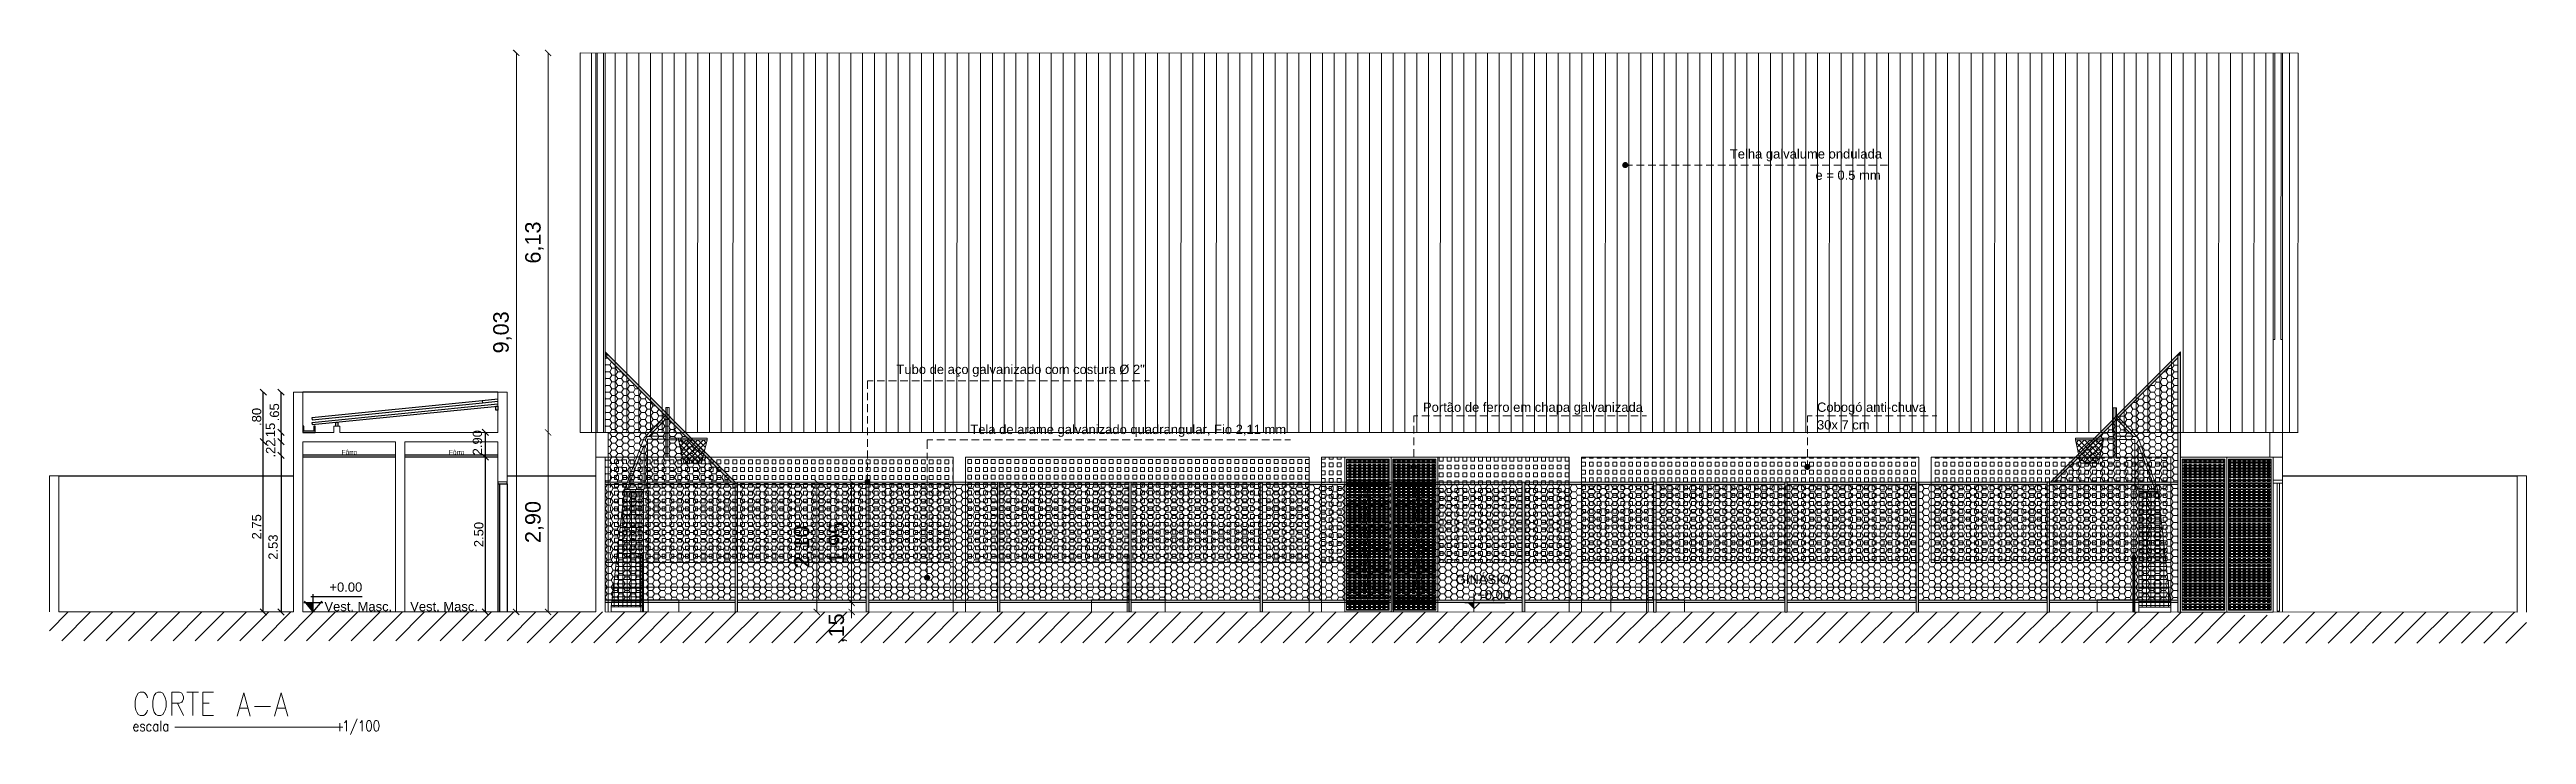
# Model space of a CAD drawing. Extents: x 3377 to 3790, y 1673 to 1846.
# Drawn here: x 3505.01 to 3545.02, y 1760.42 to 1771.48 of the extents above; entities that cross this region are included whole.
import ezdxf

# ---------------------------------------------------------------- set-up
doc = ezdxf.new("R2010")
doc.units = 0
doc.header["$LTSCALE"] = 2
doc.header["$PDMODE"] = 32
doc.layers.add('. TEXTO', color=7, linetype='Continuous', lineweight=0)
for name, color, linetype in [('A-PARED', 4, 'Continuous'), ('Hach', 8, 'Continuous'), ('LCL - COTAS', 30, 'Continuous'), ('LCL-NIVEL', 1, 'Continuous'), ('PDF7_07-HACHURIADO', 7, 'Continuous'), ('PDF7_08-COTAS', 7, 'Continuous'), ('PDF7_15-CONT. FACHADA', 7, 'Continuous'), ('PDF7_A_Prancha', 7, 'Continuous'), ('PDF7_cor 1', 7, 'Continuous'), ('PDF7_I-DETALHES', 7, 'Continuous'), ('PDF7_Text', 7, 'Continuous'), ('PDF9_A_Prancha', 7, 'Continuous')]:
    doc.layers.add(name, color=color, linetype=linetype)
for name, color, linetype, true_color in [('PDF7_0', 7, 'Continuous', 0xc6c6c6), ('PDF7_04-DETALHE', 7, 'Continuous', 0xc6c6c6), ('PDF7_13-CORTE', 7, 'Continuous', 0xe3e3e3), ('PDF7_19-COBERTA', 7, 'Continuous', 0xb8b8b8), ('PDF7_COTAS', 7, 'Continuous', 0x8e8e8e)]:
    doc.layers.add(name, color=color, linetype=linetype, true_color=true_color)
doc.styles.add('75_R80', font='arial.ttf', dxfattribs={"height": 0.15})
doc.styles.add('Annotative', font='arial.ttf')
doc.styles.add('PDF Arial', font='arial.ttf')
doc.styles.add('ROMANS', font='arial.ttf')
doc.dimstyles.new('1-100', dxfattribs={"dimtxt": 0.15, "dimasz": 0.1, "dimexe": 0.05, "dimexo": 0.1, "dimgap": 0.03, "dimtad": 1, "dimzin": 5, "dimdsep": 46, "dimtxsty": 'ROMANS', "dimblk": 'OBLIQUE', "dimcen": 0, "dimse1": 1, "dimse2": 1, "dimclrd": 256, "dimclre": 256, "dimclrt": 2, "dimadec": 0, "dimazin": 0, "dimtfac": 1, "dimtofl": 0, "dimtmove": 2, "dimatfit": 3, "dimldrblk": 'OBLIQUE', "dimfxl": 0.04, "dimtolj": 1, "dimtzin": 1, "dimarcsym": 0})

msp = doc.modelspace()

# ---------------------------------------------------------------- texts
at = {"layer": '. TEXTO', "style": '75_R80'}
for p in [(3509.728, 1764.939), (3511.461, 1764.939)]:
    msp.add_text('Fôrro', height=0.075, dxfattribs=at).set_placement(p)
at = {"layer": 'LCL-NIVEL', "color": 2, "char_height": 0.15, "attachment_point": 9, "style": 'Annotative'}
for s, insert in [('+0.00', (3510.061, 1762.722)), ('Vest. Masc.', (3510.545, 1762.408)), ('Vest. Masc.', (3511.93, 1762.408))]:
    msp.add_mtext(s, dxfattribs=dict(at, insert=insert))
at = {"layer": 'PDF7_Text', "attachment_point": 7, "style": 'PDF Arial'}
for s, insert, char_height, rotation in [('Telha galvalume ondulada', (3532.151, 1769.677), 0.15, 359.9962), ('e = 0.5 mm', (3533.534, 1769.376), 0.15, 359.9962), ('6,13', (3512.989, 1768.025), 0.25, 89.9962), ('9,03', (3512.473, 1766.574), 0.25, 89.9962), ('Tubo de aço galvanizado com costura Ø 2"', (3518.69, 1766.195), 0.15, 359.9962), ('Portão de ferro em chapa galvanizada', (3527.195, 1765.585), 0.15, 359.9962), ('Cobogó anti-chuva', (3533.559, 1765.585), 0.15, 359.9962), ('Tela de arame galvanizado quadrangular, Fio 2,11 mm', (3519.883, 1765.226), 0.15, 359.9962), ('30x 7 cm', (3533.559, 1765.343), 0.15, 359.9962), ('2,90', (3512.989, 1763.51), 0.25, 89.9962), ('2,10', (3517.33, 1763.112), 0.25, 89.9962), ('1,95', (3517.889, 1763.172), 0.25, 89.9962), ('GINÁSIO', (3527.724, 1762.847), 0.15, 359.9962), ('+0,00', (3528.071, 1762.57), 0.15, 359.9962), (',15', (3517.889, 1761.889), 0.25, 89.9962)]:
    msp.add_mtext(s, dxfattribs=dict(at, insert=insert, char_height=char_height, rotation=rotation))

# ---------------------------------------------------------------- blocks, each defined once
blk = doc.blocks.new('A$C59615442')
at = {"color": 1}
blk.add_line((0.15, 2.07), (0.15, 0), dxfattribs=at)
at = {"layer": 'A-PARED', "color": 2}
for points in [[(0, 2.1), (0, 2.07), (0.15, 2.07), (0.15, 2.1)], [(0, 2.07), (0, 0)], [(0.03, 2.07), (0.03, 0)]]:
    blk.add_lwpolyline(points, dxfattribs=at)
blk = doc.blocks.new('A$C2e56613c')
blk.add_blockref('A$C59615442', (0, 0))
blk = doc.blocks.new('nivel corte')
at = {"color": 1}
for p, q in [((-0.155, 0.15), (0.155, 0.15)), ((0, 0), (-0.144, 0.174)), ((0, 0.141), (-0.117, 0.141)), ((0, 0.131), (-0.109, 0.131)), ((0, 0.122), (-0.101, 0.122)), ((0, 0.113), (-0.093, 0.113)), ((0, 0.103), (-0.086, 0.103)), ((0, 0.094), (-0.078, 0.094)), ((0, 0.084), (-0.07, 0.084)), ((0, 0.075), (-0.062, 0.075)), ((0, 0.066), (-0.054, 0.066)), ((0, 0.056), (-0.047, 0.056)), ((0, 0.047), (-0.039, 0.047)), ((-0.038, 0.249), (0.791, 0.249)), ((0, 0.038), (-0.031, 0.038)), ((0, 0.028), (-0.023, 0.028)), ((0, 0.019), (-0.016, 0.019)), ((0, 0.009), (-0.008, 0.009)), ((0, 0), (0, 0.287)), ((0, 0), (0.144, 0.174))]:
    blk.add_line(p, q, dxfattribs=at)
blk = doc.blocks.new('_Oblique')
at = {"color": 0, "linetype": 'ByBlock', "lineweight": -2}
blk.add_line((-0.5, -0.5), (0.5, 0.5), dxfattribs=at)
blk = doc.blocks.new('*D809')
at = {"layer": 'Defpoints', "color": 0, "transparency": 16777216}
for p in [(3512.05, 1764.898), (3512.4, 1764.898), (3512.4, 1762.398)]:
    blk.add_point(p, dxfattribs=at)
at = {"layer": 'LCL - COTAS', "lineweight": -2, "transparency": 16777216}
blk.add_line((3512.05, 1762.398), (3512.05, 1764.898), dxfattribs=at)
at = {"layer": 'LCL - COTAS', "lineweight": -2, "transparency": 16777216, "xscale": 0.1, "yscale": 0.1, "zscale": 0.1}
for p, rotation in [((3512.05, 1764.898), 90), ((3512.05, 1762.398), 270)]:
    blk.add_blockref('_Oblique', p, dxfattribs=dict(at, rotation=rotation))
at = {"layer": 'LCL - COTAS', "color": 2, "transparency": 16777216, "insert": (3511.944, 1763.648), "char_height": 0.15, "attachment_point": 5, "rotation": 90, "style": 'Annotative'}
blk.add_mtext('\\A1;2.50', dxfattribs=at)
blk = doc.blocks.new('*D810')
at = {"layer": 'Defpoints', "color": 0, "transparency": 16777216}
for p in [(3509.1, 1764.928), (3508.75, 1762.398), (3512.4, 1762.398)]:
    blk.add_point(p, dxfattribs=at)
at = {"layer": 'LCL - COTAS', "lineweight": -2, "transparency": 16777216}
blk.add_line((3508.75, 1764.928), (3508.75, 1762.398), dxfattribs=at)
at = {"layer": 'LCL - COTAS', "lineweight": -2, "transparency": 16777216, "xscale": 0.1, "yscale": 0.1, "zscale": 0.1}
for p, rotation in [((3508.75, 1764.928), 90), ((3508.75, 1762.398), 270)]:
    blk.add_blockref('_Oblique', p, dxfattribs=dict(at, rotation=rotation))
at = {"layer": 'LCL - COTAS', "color": 2, "transparency": 16777216, "insert": (3508.622, 1763.445), "char_height": 0.15, "attachment_point": 5, "rotation": 90, "style": 'Annotative'}
blk.add_mtext('\\A1;2.53', dxfattribs=at)
blk = doc.blocks.new('*D811')
at = {"layer": 'Defpoints', "color": 0, "transparency": 16777216}
for p in [(3509.1, 1765.298), (3512.05, 1765.298), (3512.4, 1762.398)]:
    blk.add_point(p, dxfattribs=at)
at = {"layer": 'LCL - COTAS', "lineweight": -2, "transparency": 16777216}
blk.add_line((3512.05, 1762.398), (3512.05, 1765.298), dxfattribs=at)
at = {"layer": 'LCL - COTAS', "lineweight": -2, "transparency": 16777216, "xscale": 0.1, "yscale": 0.1, "zscale": 0.1}
for p, rotation in [((3512.05, 1765.298), 90), ((3512.05, 1762.398), 270)]:
    blk.add_blockref('_Oblique', p, dxfattribs=dict(at, rotation=rotation))
at = {"layer": 'LCL - COTAS', "color": 2, "transparency": 16777216, "insert": (3511.922, 1765.131), "char_height": 0.15, "attachment_point": 5, "rotation": 90, "style": 'Annotative'}
blk.add_mtext('\\A1;2.90', dxfattribs=at)
blk = doc.blocks.new('*D812')
at = {"layer": 'Defpoints', "color": 0, "transparency": 16777216}
for p in [(3508.75, 1765.948), (3509.1, 1765.948), (3509.1, 1765.298)]:
    blk.add_point(p, dxfattribs=at)
at = {"layer": 'LCL - COTAS', "lineweight": -2, "transparency": 16777216}
blk.add_line((3508.75, 1765.298), (3508.75, 1765.948), dxfattribs=at)
at = {"layer": 'LCL - COTAS', "lineweight": -2, "transparency": 16777216, "xscale": 0.1, "yscale": 0.1, "zscale": 0.1}
for p, rotation in [((3508.75, 1765.948), 90), ((3508.75, 1765.298), 270)]:
    blk.add_blockref('_Oblique', p, dxfattribs=dict(at, rotation=rotation))
at = {"layer": 'LCL - COTAS', "color": 2, "transparency": 16777216, "insert": (3508.644, 1765.623), "char_height": 0.15, "attachment_point": 5, "rotation": 90, "style": 'Annotative'}
blk.add_mtext('\\A1;.65', dxfattribs=at)
blk = doc.blocks.new('*D813')
at = {"layer": 'Defpoints', "color": 0, "transparency": 16777216}
for p in [(3508.463, 1765.148), (3509.1, 1765.148), (3509.1, 1762.398)]:
    blk.add_point(p, dxfattribs=at)
at = {"layer": 'LCL - COTAS', "lineweight": -2, "transparency": 16777216}
blk.add_line((3508.463, 1762.398), (3508.463, 1765.148), dxfattribs=at)
at = {"layer": 'LCL - COTAS', "lineweight": -2, "transparency": 16777216, "xscale": 0.1, "yscale": 0.1, "zscale": 0.1}
for p, rotation in [((3508.463, 1765.148), 90), ((3508.463, 1762.398), 270)]:
    blk.add_blockref('_Oblique', p, dxfattribs=dict(at, rotation=rotation))
at = {"layer": 'LCL - COTAS', "color": 2, "transparency": 16777216, "insert": (3508.356, 1763.773), "char_height": 0.15, "attachment_point": 5, "rotation": 90, "style": 'Annotative'}
blk.add_mtext('\\A1;2.75', dxfattribs=at)
blk = doc.blocks.new('*D814')
at = {"layer": 'Defpoints', "color": 0, "transparency": 16777216}
for p in [(3508.463, 1765.948), (3509.1, 1765.948), (3509.1, 1765.148)]:
    blk.add_point(p, dxfattribs=at)
at = {"layer": 'LCL - COTAS', "lineweight": -2, "transparency": 16777216}
blk.add_line((3508.463, 1765.148), (3508.463, 1765.948), dxfattribs=at)
at = {"layer": 'LCL - COTAS', "lineweight": -2, "transparency": 16777216, "xscale": 0.1, "yscale": 0.1, "zscale": 0.1}
for p, rotation in [((3508.463, 1765.948), 90), ((3508.463, 1765.148), 270)]:
    blk.add_blockref('_Oblique', p, dxfattribs=dict(at, rotation=rotation))
at = {"layer": 'LCL - COTAS', "color": 2, "transparency": 16777216, "insert": (3508.356, 1765.548), "char_height": 0.15, "attachment_point": 5, "rotation": 90, "style": 'Annotative'}
blk.add_mtext('\\A1;.80', dxfattribs=at)
blk = doc.blocks.new('*D877')
at = {"layer": 'Defpoints', "color": 0, "transparency": 16777216}
for p in [(3509.1, 1765.298), (3508.75, 1765.148), (3509.1, 1765.148)]:
    blk.add_point(p, dxfattribs=at)
at = {"layer": 'LCL - COTAS', "lineweight": -2, "transparency": 16777216}
blk.add_line((3508.75, 1765.298), (3508.75, 1765.148), dxfattribs=at)
at = {"layer": 'LCL - COTAS', "lineweight": -2, "transparency": 16777216, "xscale": 0.1, "yscale": 0.1, "zscale": 0.1}
for p, rotation in [((3508.75, 1765.298), 90), ((3508.75, 1765.148), 270)]:
    blk.add_blockref('_Oblique', p, dxfattribs=dict(at, rotation=rotation))
at = {"layer": 'LCL - COTAS', "color": 2, "transparency": 16777216, "insert": (3508.579, 1765.308), "char_height": 0.15, "attachment_point": 5, "rotation": 90, "style": 'Annotative'}
blk.add_mtext('\\A1;.15', dxfattribs=at)
blk = doc.blocks.new('*D878')
at = {"layer": 'Defpoints', "color": 0, "transparency": 16777216}
for p in [(3508.75, 1765.148), (3509.1, 1765.148), (3509.1, 1764.928)]:
    blk.add_point(p, dxfattribs=at)
at = {"layer": 'LCL - COTAS', "lineweight": -2, "transparency": 16777216}
blk.add_line((3508.75, 1764.928), (3508.75, 1765.148), dxfattribs=at)
at = {"layer": 'LCL - COTAS', "lineweight": -2, "transparency": 16777216, "xscale": 0.1, "yscale": 0.1, "zscale": 0.1}
for p, rotation in [((3508.75, 1765.148), 90), ((3508.75, 1764.928), 270)]:
    blk.add_blockref('_Oblique', p, dxfattribs=dict(at, rotation=rotation))
at = {"layer": 'LCL - COTAS', "color": 2, "transparency": 16777216, "insert": (3508.58, 1765.038), "char_height": 0.15, "attachment_point": 5, "rotation": 90, "style": 'Annotative'}
blk.add_mtext('\\A1;.22', dxfattribs=at)

# ---------------------------------------------------------------- dimensions: what is measured, and where the dimension line sits
at = {"layer": 'LCL - COTAS'}
for base, p1, p2, picture, middle in [((3508.463, 1765.948), (3509.1, 1765.148), (3509.1, 1765.948), '*D814', (3508.356, 1765.548)), ((3508.75, 1765.948), (3509.1, 1765.298), (3509.1, 1765.948), '*D812', (3508.644, 1765.623)), ((3508.463, 1765.148), (3509.1, 1762.398), (3509.1, 1765.148), '*D813', (3508.356, 1763.773)), ((3508.75, 1765.148), (3509.1, 1764.928), (3509.1, 1765.148), '*D878', (3508.58, 1765.038)), ((3512.05, 1764.898), (3512.4, 1762.398), (3512.4, 1764.898), '*D809', (3511.944, 1763.648))]:
    dim = msp.add_linear_dim(base=base, p1=p1, p2=p2, angle=90, dimstyle='1-100', override={"dimtxsty": 'Annotative'}, dxfattribs=at)
    dim.commit()
    dim.dimension.update_dxf_attribs({"geometry": picture, "text_midpoint": middle})
for base, p1, p2, picture, middle in [((3508.75, 1765.148), (3509.1, 1765.298), (3509.1, 1765.148), '*D877', (3508.579, 1765.308)), ((3512.05, 1765.298), (3512.4, 1762.398), (3509.1, 1765.298), '*D811', (3511.922, 1765.131)), ((3508.75, 1762.398), (3509.1, 1764.928), (3512.4, 1762.398), '*D810', (3508.622, 1763.445))]:
    dim = msp.add_linear_dim(base=base, p1=p1, p2=p2, angle=90, dimstyle='1-100', override={"dimtxsty": 'Annotative'}, dxfattribs=at)
    dim.commit()
    dim.dimension.update_dxf_attribs({"geometry": picture, "text_midpoint": middle, "dimtype": 160})

# ---------------------------------------------------------------- linework, layer by layer
at = {"color": 1}
for p, q in [((3512.25, 1765.948), (3509.1, 1765.948)), ((3505.161, 1764.598), (3508.95, 1764.598)), ((3512.4, 1764.598), (3513.832, 1764.598)), ((3541.079, 1764.598), (3544.867, 1764.598))]:
    msp.add_line(p, q, dxfattribs=at)
at = {"layer": 'A-PARED', "color": 3}
msp.add_lwpolyline([(3512.25, 1765.753), (3509.247, 1765.452), (3509.25, 1765.423), (3512.25, 1765.723)], dxfattribs=at)
at = {"layer": 'A-PARED', "color": 2}
msp.add_lwpolyline([(3512.22, 1765.656), (3512.22, 1765.72), (3512.25, 1765.72), (3512.25, 1765.656)], close=True, dxfattribs=at)
msp.add_lwpolyline([(3509.635, 1765.398), (3509.635, 1765.461), (3509.665, 1765.461), (3509.665, 1765.398)], dxfattribs=at)
at = {"layer": 'Hach', "color": 9}
for p, q in [((3510.6, 1764.928), (3509.1, 1764.928)), ((3510.6, 1764.898), (3509.1, 1764.898)), ((3512.25, 1764.928), (3510.75, 1764.928)), ((3512.25, 1764.898), (3510.75, 1764.898))]:
    msp.add_line(p, q, dxfattribs=at)
at = {"layer": 'Hach'}
msp.add_lwpolyline([(3511.998, 1765.808), (3509.247, 1765.532), (3509.25, 1765.503), (3512.001, 1765.778)], dxfattribs=at)
at = {"layer": 'Hach', "color": 9}
msp.add_lwpolyline([(3512.25, 1765.833), (3511.998, 1765.808), (3512.001, 1765.778), (3512.25, 1765.803)], dxfattribs=at)
at = {"layer": 'Hach'}
msp.add_lwpolyline([(3509.28, 1765.398), (3509.28, 1765.318), (3509.12, 1765.318), (3509.12, 1765.398), (3509.1, 1765.398), (3509.1, 1765.298), (3509.3, 1765.298), (3509.3, 1765.398)], close=True, dxfattribs=at)
at = {"layer": 'PDF7_0', "lineweight": 0}
for points in [[(3513.984, 1766.367), (3513.997, 1766.388)], [(3513.984, 1766.519), (3513.997, 1766.498), (3514.027, 1766.498)], [(3513.984, 1766.477), (3513.997, 1766.498)], [(3513.984, 1766.409), (3513.997, 1766.388), (3514.061, 1766.388), (3514.086, 1766.439)], [(3514.061, 1766.388), (3514.09, 1766.333), (3514.154, 1766.333), (3514.166, 1766.358)], [(3539.306, 1766.42), (3539.327, 1766.386), (3539.386, 1766.386)], [(3539.382, 1766.496), (3539.386, 1766.496)], [(3513.984, 1766.299), (3513.997, 1766.278), (3514.061, 1766.278), (3514.09, 1766.333)], [(3513.984, 1766.257), (3513.997, 1766.278)], [(3513.984, 1766.189), (3513.997, 1766.168), (3514.061, 1766.168), (3514.09, 1766.223)], [(3513.984, 1766.147), (3513.997, 1766.168)], [(3513.984, 1766.079), (3513.997, 1766.058), (3514.061, 1766.058), (3514.09, 1766.113)], [(3513.984, 1766.037), (3513.997, 1766.058)], [(3513.984, 1765.969), (3513.997, 1765.948), (3514.061, 1765.948), (3514.09, 1766.003)], [(3514.061, 1766.278), (3514.09, 1766.223), (3514.154, 1766.223), (3514.188, 1766.278)], [(3514.061, 1766.168), (3514.09, 1766.113), (3514.154, 1766.113), (3514.188, 1766.168)], [(3514.061, 1766.058), (3514.09, 1766.003), (3514.154, 1766.003), (3514.188, 1766.058)], [(3514.154, 1766.333), (3514.188, 1766.278), (3514.247, 1766.278)], [(3514.154, 1766.223), (3514.188, 1766.168), (3514.251, 1766.168), (3514.281, 1766.223)], [(3514.154, 1766.113), (3514.188, 1766.058), (3514.251, 1766.058), (3514.281, 1766.113)], [(3514.154, 1766.003), (3514.188, 1765.948), (3514.251, 1765.948), (3514.281, 1766.003)], [(3514.251, 1766.274), (3514.281, 1766.223), (3514.302, 1766.223)], [(3514.251, 1766.168), (3514.281, 1766.113), (3514.344, 1766.113), (3514.37, 1766.155)], [(3514.251, 1766.058), (3514.281, 1766.003), (3514.344, 1766.003), (3514.378, 1766.058)], [(3514.344, 1766.113), (3514.378, 1766.058), (3514.441, 1766.058), (3514.45, 1766.075)], [(3514.344, 1766.003), (3514.378, 1765.948), (3514.441, 1765.948), (3514.471, 1766.003)], [(3514.441, 1766.058), (3514.471, 1766.003), (3514.522, 1766.003)], [(3538.891, 1766.001), (3538.912, 1766.001), (3538.946, 1765.946), (3539.009, 1765.946), (3539.039, 1766.001)], [(3538.912, 1766.001), (3538.946, 1766.056), (3539.01, 1766.056), (3539.039, 1766.001), (3539.103, 1766.001), (3539.136, 1766.056)], [(3538.946, 1766.056), (3538.946, 1766.056)], [(3539.01, 1766.056), (3539.039, 1766.111)], [(3539.026, 1766.136), (3539.039, 1766.111), (3539.103, 1766.111), (3539.136, 1766.166)], [(3539.103, 1766.111), (3539.136, 1766.056), (3539.2, 1766.056), (3539.23, 1766.111)], [(3539.103, 1766.001), (3539.136, 1765.946), (3539.2, 1765.946), (3539.23, 1766.001)], [(3539.107, 1766.217), (3539.136, 1766.166), (3539.2, 1766.166), (3539.23, 1766.221)], [(3539.166, 1766.276), (3539.2, 1766.276), (3539.23, 1766.221), (3539.293, 1766.221), (3539.327, 1766.276)], [(3539.2, 1766.276), (3539.23, 1766.331)], [(3539.2, 1766.166), (3539.23, 1766.111), (3539.293, 1766.111), (3539.327, 1766.166)], [(3539.2, 1766.056), (3539.23, 1766.001), (3539.293, 1766.001), (3539.327, 1766.056)], [(3539.225, 1766.34), (3539.23, 1766.331), (3539.293, 1766.331), (3539.327, 1766.386)], [(3539.293, 1766.331), (3539.327, 1766.276), (3539.386, 1766.276)], [(3539.293, 1766.221), (3539.327, 1766.166), (3539.386, 1766.166)], [(3539.293, 1766.111), (3539.327, 1766.056), (3539.386, 1766.056)], [(3539.293, 1766.001), (3539.327, 1765.946), (3539.386, 1765.946)], [(3513.984, 1765.927), (3513.997, 1765.948)], [(3513.984, 1765.859), (3513.997, 1765.838), (3514.061, 1765.838), (3514.09, 1765.893)], [(3513.984, 1765.817), (3513.997, 1765.838)], [(3513.984, 1765.749), (3513.997, 1765.728), (3514.061, 1765.728), (3514.09, 1765.783)], [(3513.984, 1765.707), (3513.997, 1765.728)], [(3513.984, 1765.639), (3513.997, 1765.618), (3514.061, 1765.618), (3514.09, 1765.673)], [(3513.984, 1765.597), (3513.997, 1765.618)], [(3514.061, 1765.948), (3514.09, 1765.893), (3514.154, 1765.893), (3514.188, 1765.948)], [(3514.061, 1765.838), (3514.09, 1765.783), (3514.154, 1765.783), (3514.188, 1765.838)], [(3514.061, 1765.728), (3514.09, 1765.673), (3514.154, 1765.673), (3514.188, 1765.728)], [(3514.061, 1765.618), (3514.09, 1765.563), (3514.154, 1765.563), (3514.188, 1765.618)], [(3514.154, 1765.893), (3514.188, 1765.838), (3514.251, 1765.838), (3514.281, 1765.893)], [(3514.154, 1765.783), (3514.188, 1765.728), (3514.251, 1765.728), (3514.281, 1765.783)], [(3514.154, 1765.673), (3514.188, 1765.618), (3514.251, 1765.618), (3514.281, 1765.673)], [(3514.251, 1765.948), (3514.281, 1765.893), (3514.344, 1765.893), (3514.378, 1765.948)], [(3514.251, 1765.838), (3514.281, 1765.783), (3514.344, 1765.783), (3514.378, 1765.838)], [(3514.251, 1765.728), (3514.281, 1765.673), (3514.344, 1765.673), (3514.378, 1765.728)], [(3514.251, 1765.618), (3514.281, 1765.563), (3514.344, 1765.563), (3514.378, 1765.618)], [(3514.344, 1765.893), (3514.378, 1765.838), (3514.441, 1765.838), (3514.471, 1765.893)], [(3514.344, 1765.783), (3514.378, 1765.728), (3514.441, 1765.728), (3514.471, 1765.783)], [(3514.344, 1765.673), (3514.378, 1765.618), (3514.441, 1765.618), (3514.471, 1765.673)], [(3514.441, 1765.948), (3514.471, 1765.893), (3514.535, 1765.893), (3514.568, 1765.948)], [(3514.441, 1765.838), (3514.471, 1765.783), (3514.535, 1765.783), (3514.568, 1765.838)], [(3514.441, 1765.728), (3514.471, 1765.673), (3514.535, 1765.673), (3514.568, 1765.728)], [(3514.441, 1765.618), (3514.471, 1765.563), (3514.535, 1765.563), (3514.568, 1765.618)], [(3514.535, 1765.893), (3514.568, 1765.838), (3514.632, 1765.838), (3514.653, 1765.876)], [(3514.535, 1765.783), (3514.568, 1765.728), (3514.632, 1765.728), (3514.661, 1765.783)], [(3514.535, 1765.673), (3514.568, 1765.618), (3514.632, 1765.618), (3514.661, 1765.673)], [(3514.551, 1765.973), (3514.568, 1765.948), (3514.577, 1765.948)], [(3514.632, 1765.838), (3514.661, 1765.783), (3514.725, 1765.783), (3514.733, 1765.791)], [(3514.632, 1765.728), (3514.661, 1765.673), (3514.725, 1765.673), (3514.759, 1765.728)], [(3514.632, 1765.618), (3514.661, 1765.563), (3514.725, 1765.563), (3514.759, 1765.618)], [(3514.725, 1765.783), (3514.759, 1765.728), (3514.797, 1765.728)], [(3514.725, 1765.673), (3514.759, 1765.618), (3514.822, 1765.618), (3514.852, 1765.673)], [(3514.822, 1765.618), (3514.852, 1765.563), (3514.915, 1765.563), (3514.932, 1765.592)], [(3538.464, 1765.574), (3538.468, 1765.561), (3538.531, 1765.561), (3538.565, 1765.616)], [(3538.544, 1765.654), (3538.565, 1765.616), (3538.629, 1765.616), (3538.658, 1765.671)], [(3538.616, 1765.726), (3538.629, 1765.726), (3538.658, 1765.671), (3538.722, 1765.671), (3538.756, 1765.726)], [(3538.629, 1765.726), (3538.646, 1765.756)], [(3538.629, 1765.616), (3538.658, 1765.561), (3538.722, 1765.561), (3538.756, 1765.616)], [(3538.671, 1765.781), (3538.722, 1765.781), (3538.756, 1765.726), (3538.819, 1765.726), (3538.849, 1765.781)], [(3538.722, 1765.781), (3538.756, 1765.836)], [(3538.722, 1765.671), (3538.756, 1765.616), (3538.819, 1765.616), (3538.849, 1765.671)], [(3538.743, 1765.857), (3538.756, 1765.836), (3538.819, 1765.836), (3538.849, 1765.891)], [(3538.819, 1765.836), (3538.849, 1765.781), (3538.912, 1765.781), (3538.946, 1765.836)], [(3538.819, 1765.726), (3538.849, 1765.671), (3538.912, 1765.671), (3538.946, 1765.726)], [(3538.819, 1765.616), (3538.849, 1765.561), (3538.912, 1765.561), (3538.946, 1765.616)], [(3538.823, 1765.938), (3538.849, 1765.891), (3538.912, 1765.891), (3538.946, 1765.946)], [(3538.912, 1765.891), (3538.946, 1765.836), (3539.009, 1765.836), (3539.039, 1765.891)], [(3538.912, 1765.781), (3538.946, 1765.726), (3539.009, 1765.726), (3539.039, 1765.781)], [(3538.912, 1765.671), (3538.946, 1765.616), (3539.009, 1765.616), (3539.039, 1765.671)], [(3539.009, 1765.836), (3539.039, 1765.781), (3539.103, 1765.781), (3539.136, 1765.836)], [(3539.009, 1765.726), (3539.039, 1765.671), (3539.103, 1765.671), (3539.136, 1765.726)], [(3539.009, 1765.616), (3539.039, 1765.561), (3539.103, 1765.561), (3539.136, 1765.616)], [(3539.009, 1765.946), (3539.039, 1765.891), (3539.103, 1765.891), (3539.136, 1765.946)], [(3539.103, 1765.891), (3539.136, 1765.836), (3539.2, 1765.836), (3539.23, 1765.891)], [(3539.103, 1765.781), (3539.136, 1765.726), (3539.2, 1765.726), (3539.23, 1765.781)], [(3539.103, 1765.671), (3539.136, 1765.616), (3539.2, 1765.616), (3539.23, 1765.671)], [(3539.2, 1765.946), (3539.23, 1765.891), (3539.293, 1765.891), (3539.327, 1765.946)], [(3539.2, 1765.836), (3539.23, 1765.781), (3539.293, 1765.781), (3539.327, 1765.836)], [(3539.2, 1765.726), (3539.23, 1765.671), (3539.293, 1765.671), (3539.327, 1765.726)], [(3539.2, 1765.616), (3539.23, 1765.561), (3539.293, 1765.561), (3539.327, 1765.616)], [(3539.293, 1765.891), (3539.327, 1765.836), (3539.386, 1765.836)], [(3539.293, 1765.781), (3539.327, 1765.726), (3539.386, 1765.726)], [(3539.293, 1765.671), (3539.327, 1765.616), (3539.386, 1765.616)], [(3513.984, 1765.529), (3513.997, 1765.508), (3514.061, 1765.508), (3514.09, 1765.563)], [(3513.984, 1765.486), (3513.997, 1765.508)], [(3513.984, 1765.419), (3513.997, 1765.398), (3514.061, 1765.398), (3514.09, 1765.453)], [(3513.984, 1765.376), (3513.997, 1765.398)], [(3513.989, 1765.296), (3513.984, 1765.309)], [(3514.035, 1765.288), (3514.061, 1765.288), (3514.09, 1765.233), (3514.154, 1765.233), (3514.188, 1765.288)], [(3514.061, 1765.508), (3514.09, 1765.453), (3514.154, 1765.453), (3514.188, 1765.508)], [(3514.061, 1765.398), (3514.09, 1765.343), (3514.154, 1765.343), (3514.188, 1765.398)], [(3514.061, 1765.288), (3514.09, 1765.343)], [(3514.061, 1765.178), (3514.09, 1765.233)], [(3514.154, 1765.563), (3514.188, 1765.508), (3514.251, 1765.508), (3514.281, 1765.563)], [(3514.154, 1765.453), (3514.188, 1765.398), (3514.251, 1765.398), (3514.281, 1765.453)], [(3514.154, 1765.343), (3514.188, 1765.288), (3514.251, 1765.288), (3514.281, 1765.343)], [(3514.154, 1765.233), (3514.187, 1765.178), (3514.251, 1765.178), (3514.281, 1765.233)], [(3514.251, 1765.508), (3514.281, 1765.453), (3514.344, 1765.453), (3514.378, 1765.508)], [(3514.251, 1765.398), (3514.281, 1765.343), (3514.344, 1765.343), (3514.378, 1765.398)], [(3514.251, 1765.288), (3514.281, 1765.233), (3514.344, 1765.233), (3514.378, 1765.288)], [(3514.344, 1765.563), (3514.378, 1765.508), (3514.441, 1765.508), (3514.471, 1765.563)], [(3514.344, 1765.453), (3514.378, 1765.398), (3514.441, 1765.398), (3514.471, 1765.453)], [(3514.344, 1765.343), (3514.378, 1765.288), (3514.441, 1765.288), (3514.471, 1765.343)], [(3514.344, 1765.233), (3514.378, 1765.178), (3514.441, 1765.178), (3514.471, 1765.233)], [(3514.441, 1765.508), (3514.471, 1765.453), (3514.535, 1765.453), (3514.568, 1765.508)], [(3514.441, 1765.398), (3514.471, 1765.343), (3514.535, 1765.343), (3514.568, 1765.398)], [(3514.441, 1765.288), (3514.471, 1765.233), (3514.534, 1765.233), (3514.568, 1765.288)], [(3514.535, 1765.563), (3514.568, 1765.508), (3514.632, 1765.508), (3514.661, 1765.563)], [(3514.535, 1765.453), (3514.568, 1765.398), (3514.632, 1765.398), (3514.661, 1765.453)], [(3514.535, 1765.343), (3514.568, 1765.288), (3514.632, 1765.288), (3514.661, 1765.343)], [(3514.534, 1765.233), (3514.568, 1765.178), (3514.632, 1765.178), (3514.661, 1765.233)], [(3514.632, 1765.508), (3514.661, 1765.453), (3514.725, 1765.453), (3514.759, 1765.508)], [(3514.632, 1765.398), (3514.661, 1765.343), (3514.725, 1765.343), (3514.759, 1765.398)], [(3514.632, 1765.288), (3514.661, 1765.233), (3514.725, 1765.233), (3514.759, 1765.288)], [(3514.725, 1765.563), (3514.759, 1765.508), (3514.822, 1765.508), (3514.852, 1765.563)], [(3514.725, 1765.453), (3514.759, 1765.398), (3514.822, 1765.398), (3514.852, 1765.453)], [(3514.725, 1765.343), (3514.759, 1765.288), (3514.822, 1765.288), (3514.852, 1765.343)], [(3514.725, 1765.233), (3514.759, 1765.178), (3514.822, 1765.178), (3514.852, 1765.233)], [(3514.822, 1765.508), (3514.852, 1765.453), (3514.915, 1765.453), (3514.949, 1765.508)], [(3514.822, 1765.398), (3514.852, 1765.343), (3514.915, 1765.343), (3514.949, 1765.398)], [(3514.822, 1765.288), (3514.852, 1765.233), (3514.915, 1765.233), (3514.949, 1765.288)], [(3514.915, 1765.563), (3514.949, 1765.508), (3515.013, 1765.508), (3515.013, 1765.512)], [(3514.915, 1765.453), (3514.949, 1765.398), (3515.013, 1765.398), (3515.042, 1765.453)], [(3514.915, 1765.343), (3514.949, 1765.288), (3515.013, 1765.288), (3515.042, 1765.343)], [(3514.915, 1765.233), (3514.949, 1765.177), (3515.013, 1765.177), (3515.042, 1765.233)], [(3515.013, 1765.508), (3515.042, 1765.453), (3515.072, 1765.453)], [(3515.013, 1765.398), (3515.042, 1765.343), (3515.106, 1765.343), (3515.135, 1765.389)], [(3515.013, 1765.288), (3515.042, 1765.233), (3515.106, 1765.233), (3515.14, 1765.288)], [(3515.106, 1765.343), (3515.14, 1765.288), (3515.203, 1765.288), (3515.216, 1765.309)], [(3515.106, 1765.233), (3515.14, 1765.177), (3515.203, 1765.177), (3515.233, 1765.233)], [(3515.203, 1765.288), (3515.233, 1765.233), (3515.292, 1765.233)], [(3515.305, 1765.22), (3515.33, 1765.177), (3515.347, 1765.177)], [(3538.121, 1765.231), (3538.15, 1765.231), (3538.184, 1765.176), (3538.248, 1765.176), (3538.277, 1765.231)], [(3538.15, 1765.231), (3538.184, 1765.286)], [(3538.18, 1765.29), (3538.184, 1765.286), (3538.248, 1765.286), (3538.277, 1765.341)], [(3538.248, 1765.286), (3538.277, 1765.231), (3538.341, 1765.231), (3538.375, 1765.286)], [(3538.26, 1765.371), (3538.277, 1765.341), (3538.341, 1765.341), (3538.375, 1765.396)], [(3538.345, 1765.455), (3538.341, 1765.451), (3538.375, 1765.396), (3538.438, 1765.396), (3538.468, 1765.451)], [(3538.341, 1765.451), (3538.341, 1765.451)], [(3538.341, 1765.341), (3538.375, 1765.286), (3538.438, 1765.286), (3538.468, 1765.341)], [(3538.341, 1765.231), (3538.375, 1765.176), (3538.438, 1765.176), (3538.468, 1765.231)], [(3538.396, 1765.506), (3538.438, 1765.506), (3538.468, 1765.451), (3538.531, 1765.451), (3538.565, 1765.506)], [(3538.438, 1765.506), (3538.468, 1765.561)], [(3538.438, 1765.396), (3538.468, 1765.341), (3538.531, 1765.341), (3538.565, 1765.396)], [(3538.438, 1765.286), (3538.468, 1765.231), (3538.531, 1765.231), (3538.565, 1765.286)], [(3538.531, 1765.561), (3538.565, 1765.506), (3538.629, 1765.506), (3538.658, 1765.561)], [(3538.531, 1765.451), (3538.565, 1765.396), (3538.629, 1765.396), (3538.658, 1765.451)], [(3538.531, 1765.341), (3538.565, 1765.286), (3538.629, 1765.286), (3538.658, 1765.341)], [(3538.531, 1765.231), (3538.565, 1765.176), (3538.629, 1765.176), (3538.658, 1765.231)], [(3538.629, 1765.506), (3538.658, 1765.451), (3538.722, 1765.451), (3538.756, 1765.506)], [(3538.629, 1765.396), (3538.658, 1765.341), (3538.722, 1765.341), (3538.756, 1765.396)], [(3538.629, 1765.286), (3538.658, 1765.231), (3538.722, 1765.231), (3538.756, 1765.286)], [(3538.722, 1765.561), (3538.756, 1765.506), (3538.819, 1765.506), (3538.849, 1765.561)], [(3538.722, 1765.451), (3538.756, 1765.396), (3538.819, 1765.396), (3538.849, 1765.451)], [(3538.722, 1765.341), (3538.756, 1765.286), (3538.819, 1765.286), (3538.849, 1765.341)], [(3538.722, 1765.231), (3538.756, 1765.176), (3538.819, 1765.176), (3538.849, 1765.231)], [(3538.819, 1765.506), (3538.849, 1765.451), (3538.912, 1765.451), (3538.946, 1765.506)], [(3538.819, 1765.396), (3538.849, 1765.341), (3538.912, 1765.341), (3538.946, 1765.396)], [(3538.819, 1765.286), (3538.849, 1765.231), (3538.912, 1765.231), (3538.946, 1765.286)], [(3538.912, 1765.561), (3538.946, 1765.506), (3539.009, 1765.506), (3539.039, 1765.561)], [(3538.912, 1765.451), (3538.946, 1765.396), (3539.009, 1765.396), (3539.039, 1765.451)], [(3538.912, 1765.341), (3538.946, 1765.286), (3539.009, 1765.286), (3539.039, 1765.341)], [(3538.912, 1765.231), (3538.946, 1765.176), (3539.009, 1765.176), (3539.039, 1765.231)], [(3539.009, 1765.506), (3539.039, 1765.451), (3539.103, 1765.451), (3539.136, 1765.506)], [(3539.009, 1765.396), (3539.039, 1765.341), (3539.103, 1765.341), (3539.136, 1765.396)], [(3539.009, 1765.286), (3539.039, 1765.231), (3539.103, 1765.231), (3539.136, 1765.286)], [(3539.103, 1765.561), (3539.136, 1765.506), (3539.2, 1765.506), (3539.23, 1765.561)], [(3539.103, 1765.451), (3539.136, 1765.396), (3539.2, 1765.396), (3539.23, 1765.451)], [(3539.103, 1765.341), (3539.136, 1765.286), (3539.2, 1765.286), (3539.23, 1765.341)], [(3539.103, 1765.231), (3539.136, 1765.176), (3539.2, 1765.176), (3539.229, 1765.231)], [(3539.2, 1765.506), (3539.23, 1765.451), (3539.293, 1765.451), (3539.327, 1765.506)], [(3539.2, 1765.396), (3539.23, 1765.341), (3539.293, 1765.341), (3539.327, 1765.396)], [(3539.2, 1765.286), (3539.229, 1765.231), (3539.293, 1765.231), (3539.327, 1765.286)], [(3539.293, 1765.561), (3539.327, 1765.506), (3539.386, 1765.506)], [(3539.293, 1765.451), (3539.327, 1765.396), (3539.386, 1765.396)], [(3539.293, 1765.341), (3539.327, 1765.286), (3539.386, 1765.286)], [(3539.293, 1765.231), (3539.327, 1765.176), (3539.386, 1765.176)], [(3513.984, 1764.869), (3513.997, 1764.848), (3514.061, 1764.848), (3514.09, 1764.903)], [(3513.984, 1764.826), (3513.997, 1764.848)], [(3513.984, 1764.759), (3513.997, 1764.738), (3514.061, 1764.738), (3514.09, 1764.793)], [(3514.035, 1765.178), (3514.061, 1765.178), (3514.09, 1765.123), (3514.154, 1765.123), (3514.187, 1765.178)], [(3514.035, 1765.068), (3514.061, 1765.068), (3514.09, 1765.013), (3514.154, 1765.013), (3514.187, 1765.068)], [(3514.035, 1764.958), (3514.061, 1764.958), (3514.09, 1764.903), (3514.154, 1764.902), (3514.187, 1764.958)], [(3514.061, 1765.068), (3514.09, 1765.123)], [(3514.061, 1764.958), (3514.09, 1765.013)], [(3514.061, 1764.848), (3514.09, 1764.793), (3514.154, 1764.793), (3514.187, 1764.847)], [(3514.154, 1765.123), (3514.187, 1765.068), (3514.251, 1765.068), (3514.281, 1765.123)], [(3514.154, 1765.013), (3514.187, 1764.958), (3514.251, 1764.958), (3514.281, 1765.013)], [(3514.154, 1764.902), (3514.187, 1764.847), (3514.251, 1764.847), (3514.281, 1764.902)], [(3514.154, 1764.793), (3514.187, 1764.738), (3514.251, 1764.738), (3514.281, 1764.793)], [(3514.251, 1765.178), (3514.281, 1765.123), (3514.344, 1765.123), (3514.378, 1765.178)], [(3514.251, 1765.068), (3514.281, 1765.013), (3514.344, 1765.013), (3514.378, 1765.068)], [(3514.251, 1764.958), (3514.281, 1764.902), (3514.344, 1764.902), (3514.378, 1764.958)], [(3514.251, 1764.847), (3514.281, 1764.793), (3514.344, 1764.792), (3514.378, 1764.847)], [(3514.344, 1765.123), (3514.378, 1765.068), (3514.441, 1765.068), (3514.471, 1765.123)], [(3514.344, 1765.013), (3514.378, 1764.958), (3514.441, 1764.958), (3514.471, 1765.013)], [(3514.344, 1764.902), (3514.378, 1764.847), (3514.441, 1764.847), (3514.471, 1764.902)], [(3514.344, 1764.792), (3514.378, 1764.737), (3514.441, 1764.737), (3514.471, 1764.792)], [(3514.441, 1765.178), (3514.471, 1765.123), (3514.534, 1765.123), (3514.568, 1765.178)], [(3514.441, 1765.068), (3514.471, 1765.013), (3514.534, 1765.013), (3514.568, 1765.068)], [(3514.441, 1764.958), (3514.471, 1764.902), (3514.534, 1764.902), (3514.568, 1764.958)], [(3514.441, 1764.847), (3514.471, 1764.792), (3514.534, 1764.792), (3514.568, 1764.847)], [(3514.534, 1764.902), (3514.568, 1764.847), (3514.632, 1764.847), (3514.661, 1764.902)], [(3514.534, 1764.792), (3514.568, 1764.737), (3514.632, 1764.737), (3514.661, 1764.792)], [(3514.534, 1765.123), (3514.568, 1765.068), (3514.632, 1765.068), (3514.661, 1765.123)], [(3514.534, 1765.013), (3514.568, 1764.958), (3514.632, 1764.958), (3514.661, 1765.013)], [(3514.632, 1765.178), (3514.661, 1765.123), (3514.725, 1765.123), (3514.759, 1765.178)], [(3514.632, 1765.068), (3514.661, 1765.013), (3514.725, 1765.013), (3514.759, 1765.067)], [(3514.632, 1764.958), (3514.661, 1764.902), (3514.725, 1764.902), (3514.759, 1764.958)], [(3514.632, 1764.847), (3514.661, 1764.792), (3514.725, 1764.792), (3514.759, 1764.847)], [(3514.725, 1765.123), (3514.759, 1765.067), (3514.822, 1765.067), (3514.852, 1765.123)], [(3514.725, 1765.013), (3514.759, 1764.958), (3514.822, 1764.957), (3514.852, 1765.012)], [(3514.725, 1764.902), (3514.759, 1764.847), (3514.822, 1764.847), (3514.852, 1764.902)], [(3514.725, 1764.792), (3514.759, 1764.737), (3514.822, 1764.737), (3514.852, 1764.792)], [(3514.822, 1765.178), (3514.852, 1765.123), (3514.915, 1765.123), (3514.949, 1765.177)], [(3514.822, 1765.067), (3514.852, 1765.012), (3514.915, 1765.012), (3514.949, 1765.067)], [(3514.822, 1764.957), (3514.852, 1764.902), (3514.915, 1764.902), (3514.949, 1764.957)], [(3514.822, 1764.847), (3514.852, 1764.792), (3514.915, 1764.792), (3514.949, 1764.847)], [(3514.915, 1765.123), (3514.949, 1765.067), (3515.013, 1765.067), (3515.042, 1765.123)], [(3514.915, 1765.012), (3514.949, 1764.957), (3515.013, 1764.957), (3515.042, 1765.012)], [(3514.915, 1764.902), (3514.949, 1764.847), (3515.013, 1764.847), (3515.042, 1764.902)], [(3514.915, 1764.792), (3514.949, 1764.737), (3515.013, 1764.737), (3515.042, 1764.792)], [(3515.013, 1765.177), (3515.042, 1765.123), (3515.106, 1765.123), (3515.14, 1765.177)], [(3515.013, 1765.067), (3515.042, 1765.012), (3515.106, 1765.012), (3515.14, 1765.067)], [(3515.013, 1764.957), (3515.042, 1764.902), (3515.106, 1764.902), (3515.14, 1764.957)], [(3515.013, 1764.847), (3515.042, 1764.792), (3515.106, 1764.792), (3515.14, 1764.847)], [(3515.106, 1765.123), (3515.14, 1765.067), (3515.203, 1765.067), (3515.233, 1765.123)], [(3515.106, 1765.012), (3515.14, 1764.957), (3515.203, 1764.957), (3515.233, 1765.012)], [(3515.106, 1764.902), (3515.14, 1764.847), (3515.203, 1764.847), (3515.233, 1764.902)], [(3515.106, 1764.792), (3515.14, 1764.737), (3515.203, 1764.737), (3515.233, 1764.792)], [(3515.203, 1765.177), (3515.233, 1765.123), (3515.296, 1765.123), (3515.33, 1765.177)], [(3515.203, 1765.067), (3515.233, 1765.012), (3515.296, 1765.012), (3515.33, 1765.067)], [(3515.203, 1764.957), (3515.233, 1764.902), (3515.296, 1764.902), (3515.33, 1764.957)], [(3515.203, 1764.847), (3515.233, 1764.792), (3515.296, 1764.792), (3515.33, 1764.847)], [(3515.296, 1765.123), (3515.33, 1765.067), (3515.393, 1765.067), (3515.415, 1765.11)], [(3515.296, 1765.012), (3515.33, 1764.957), (3515.393, 1764.957), (3515.423, 1765.012)], [(3515.296, 1764.902), (3515.33, 1764.847), (3515.393, 1764.847), (3515.423, 1764.902)], [(3515.296, 1764.792), (3515.33, 1764.737), (3515.393, 1764.737), (3515.423, 1764.792)], [(3515.393, 1765.067), (3515.423, 1765.012), (3515.487, 1765.012), (3515.495, 1765.029)], [(3515.393, 1764.957), (3515.423, 1764.902), (3515.487, 1764.902), (3515.52, 1764.957)], [(3515.393, 1764.847), (3515.423, 1764.792), (3515.487, 1764.792), (3515.52, 1764.847)], [(3515.487, 1765.012), (3515.52, 1764.957), (3515.567, 1764.957)], [(3515.487, 1764.902), (3515.52, 1764.847), (3515.584, 1764.847), (3515.614, 1764.902)], [(3515.487, 1764.792), (3515.52, 1764.737), (3515.584, 1764.737), (3515.614, 1764.792)], [(3515.584, 1764.847), (3515.614, 1764.792), (3515.677, 1764.792), (3515.698, 1764.826)], [(3515.605, 1764.919), (3515.614, 1764.902), (3515.622, 1764.902)], [(3515.677, 1764.792), (3515.711, 1764.737), (3515.774, 1764.737), (3515.779, 1764.746)], [(3537.676, 1764.736), (3537.706, 1764.791)], [(3537.698, 1764.808), (3537.706, 1764.791), (3537.77, 1764.791), (3537.803, 1764.846)], [(3537.77, 1764.791), (3537.803, 1764.736), (3537.867, 1764.736), (3537.897, 1764.791)], [(3537.778, 1764.888), (3537.803, 1764.846), (3537.867, 1764.846), (3537.897, 1764.901)], [(3537.846, 1764.956), (3537.867, 1764.956), (3537.897, 1764.901), (3537.96, 1764.901), (3537.994, 1764.956)], [(3537.867, 1764.956), (3537.897, 1765.007)], [(3537.867, 1764.846), (3537.897, 1764.791), (3537.96, 1764.791), (3537.994, 1764.846)], [(3537.901, 1765.011), (3537.96, 1765.011), (3537.994, 1764.956), (3538.057, 1764.956), (3538.087, 1765.011)], [(3537.96, 1765.011), (3537.994, 1765.066)], [(3537.96, 1764.901), (3537.994, 1764.846), (3538.057, 1764.846), (3538.087, 1764.901)], [(3537.96, 1764.791), (3537.994, 1764.736), (3538.057, 1764.736), (3538.087, 1764.791)], [(3537.977, 1765.091), (3537.994, 1765.066), (3538.057, 1765.066), (3538.087, 1765.121)], [(3538.057, 1765.172), (3538.087, 1765.121), (3538.15, 1765.121), (3538.184, 1765.176)], [(3538.057, 1765.066), (3538.087, 1765.011), (3538.15, 1765.011), (3538.184, 1765.066)], [(3538.057, 1764.956), (3538.087, 1764.901), (3538.15, 1764.901), (3538.184, 1764.956)], [(3538.057, 1764.846), (3538.087, 1764.791), (3538.15, 1764.791), (3538.184, 1764.846)], [(3538.15, 1765.121), (3538.184, 1765.066), (3538.248, 1765.066), (3538.277, 1765.121)], [(3538.15, 1765.011), (3538.184, 1764.956), (3538.248, 1764.956), (3538.277, 1765.011)], [(3538.15, 1764.901), (3538.184, 1764.846), (3538.248, 1764.846), (3538.277, 1764.901)], [(3538.15, 1764.791), (3538.184, 1764.736), (3538.248, 1764.736), (3538.277, 1764.791)], [(3538.248, 1765.176), (3538.277, 1765.121), (3538.341, 1765.121), (3538.375, 1765.176)], [(3538.248, 1765.066), (3538.277, 1765.011), (3538.341, 1765.011), (3538.375, 1765.066)], [(3538.248, 1764.956), (3538.277, 1764.901), (3538.341, 1764.901), (3538.375, 1764.956)], [(3538.248, 1764.846), (3538.277, 1764.791), (3538.341, 1764.791), (3538.375, 1764.846)], [(3538.341, 1765.121), (3538.375, 1765.066), (3538.438, 1765.066), (3538.468, 1765.121)], [(3538.341, 1765.011), (3538.375, 1764.956), (3538.438, 1764.956), (3538.468, 1765.011)], [(3538.341, 1764.901), (3538.375, 1764.846), (3538.438, 1764.846), (3538.468, 1764.901)], [(3538.341, 1764.791), (3538.375, 1764.736), (3538.438, 1764.736), (3538.468, 1764.791)], [(3538.438, 1765.176), (3538.468, 1765.121), (3538.531, 1765.121), (3538.565, 1765.176)], [(3538.438, 1765.066), (3538.468, 1765.011), (3538.531, 1765.011), (3538.565, 1765.066)], [(3538.438, 1764.956), (3538.468, 1764.901), (3538.531, 1764.901), (3538.565, 1764.956)], [(3538.438, 1764.846), (3538.468, 1764.791), (3538.531, 1764.791), (3538.565, 1764.846)], [(3538.531, 1765.121), (3538.565, 1765.066), (3538.629, 1765.066), (3538.658, 1765.121)], [(3538.531, 1765.011), (3538.565, 1764.956), (3538.629, 1764.956), (3538.658, 1765.011)], [(3538.531, 1764.901), (3538.565, 1764.846), (3538.629, 1764.846), (3538.658, 1764.901)], [(3538.531, 1764.791), (3538.565, 1764.736), (3538.629, 1764.736), (3538.658, 1764.791)], [(3538.629, 1765.176), (3538.658, 1765.121), (3538.722, 1765.121), (3538.756, 1765.176)], [(3538.629, 1765.066), (3538.658, 1765.011), (3538.722, 1765.011), (3538.756, 1765.066)], [(3538.629, 1764.956), (3538.658, 1764.901), (3538.722, 1764.901), (3538.756, 1764.956)], [(3538.629, 1764.846), (3538.658, 1764.791), (3538.722, 1764.791), (3538.756, 1764.846)], [(3538.722, 1765.121), (3538.756, 1765.066), (3538.819, 1765.066), (3538.849, 1765.121)], [(3538.722, 1765.011), (3538.756, 1764.956), (3538.819, 1764.956), (3538.849, 1765.011)], [(3538.722, 1764.901), (3538.756, 1764.846), (3538.819, 1764.846), (3538.849, 1764.901)], [(3538.722, 1764.791), (3538.756, 1764.736), (3538.819, 1764.736), (3538.849, 1764.791)], [(3538.819, 1765.176), (3538.849, 1765.121), (3538.912, 1765.121), (3538.946, 1765.176)], [(3538.819, 1765.066), (3538.849, 1765.011), (3538.912, 1765.011), (3538.946, 1765.066)], [(3538.819, 1764.956), (3538.849, 1764.901), (3538.912, 1764.901), (3538.946, 1764.956)], [(3538.819, 1764.846), (3538.849, 1764.791), (3538.912, 1764.791), (3538.946, 1764.846)], [(3538.912, 1765.121), (3538.946, 1765.066), (3539.009, 1765.066), (3539.039, 1765.121)], [(3538.912, 1765.011), (3538.946, 1764.956), (3539.009, 1764.956), (3539.039, 1765.011)], [(3538.912, 1764.901), (3538.946, 1764.846), (3539.009, 1764.846), (3539.039, 1764.901)], [(3538.912, 1764.791), (3538.946, 1764.736), (3539.009, 1764.736), (3539.039, 1764.791)], [(3539.009, 1765.176), (3539.039, 1765.121), (3539.103, 1765.121), (3539.136, 1765.176)], [(3539.009, 1765.066), (3539.039, 1765.011), (3539.103, 1765.011), (3539.136, 1765.066)], [(3539.009, 1764.956), (3539.039, 1764.901), (3539.103, 1764.901), (3539.136, 1764.956)], [(3539.009, 1764.846), (3539.039, 1764.791), (3539.103, 1764.791), (3539.136, 1764.846)], [(3539.103, 1765.121), (3539.136, 1765.066), (3539.2, 1765.066), (3539.229, 1765.121)], [(3539.103, 1765.011), (3539.136, 1764.956), (3539.2, 1764.956), (3539.229, 1765.011)], [(3539.103, 1764.901), (3539.136, 1764.846), (3539.2, 1764.846), (3539.229, 1764.901)], [(3539.103, 1764.791), (3539.136, 1764.736), (3539.2, 1764.736), (3539.229, 1764.791)], [(3539.2, 1765.176), (3539.229, 1765.121), (3539.293, 1765.121), (3539.327, 1765.176)], [(3539.2, 1765.066), (3539.229, 1765.011), (3539.293, 1765.011), (3539.327, 1765.066)], [(3539.2, 1764.956), (3539.229, 1764.901), (3539.293, 1764.901), (3539.327, 1764.956)], [(3539.2, 1764.846), (3539.229, 1764.791), (3539.293, 1764.791), (3539.327, 1764.846)], [(3539.293, 1765.121), (3539.327, 1765.066), (3539.386, 1765.066)], [(3539.293, 1765.011), (3539.327, 1764.956), (3539.386, 1764.956)], [(3539.293, 1764.901), (3539.327, 1764.846), (3539.386, 1764.846)], [(3539.293, 1764.791), (3539.327, 1764.736), (3539.386, 1764.736)], [(3513.984, 1764.716), (3513.997, 1764.738)], [(3513.984, 1764.649), (3513.997, 1764.627), (3514.061, 1764.627), (3514.09, 1764.682)], [(3513.984, 1764.606), (3513.997, 1764.627)], [(3513.984, 1764.539), (3513.997, 1764.517), (3514.061, 1764.517), (3514.069, 1764.496)], [(3513.984, 1764.496), (3513.997, 1764.517)], [(3514.018, 1764.45), (3513.984, 1764.395), (3514.018, 1764.34), (3514.082, 1764.34), (3514.116, 1764.395)], [(3513.984, 1764.395), (3513.984, 1764.395)], [(3514.014, 1764.458), (3514.018, 1764.45), (3514.082, 1764.45), (3514.086, 1764.458)], [(3514.061, 1764.738), (3514.09, 1764.682), (3514.154, 1764.682), (3514.187, 1764.738)], [(3514.061, 1764.627), (3514.09, 1764.572), (3514.154, 1764.572), (3514.187, 1764.627)], [(3514.061, 1764.517), (3514.09, 1764.572)], [(3514.082, 1764.45), (3514.116, 1764.395), (3514.179, 1764.395), (3514.209, 1764.45)], [(3514.154, 1764.682), (3514.187, 1764.627), (3514.251, 1764.627), (3514.281, 1764.682)], [(3514.154, 1764.572), (3514.187, 1764.517), (3514.251, 1764.517), (3514.259, 1764.496)], [(3514.175, 1764.496), (3514.187, 1764.517)], [(3514.179, 1764.395), (3514.209, 1764.34), (3514.272, 1764.34), (3514.306, 1764.395)], [(3514.204, 1764.458), (3514.209, 1764.45), (3514.272, 1764.45), (3514.276, 1764.458)], [(3514.251, 1764.738), (3514.281, 1764.682), (3514.344, 1764.682), (3514.378, 1764.737)], [(3514.251, 1764.627), (3514.281, 1764.572), (3514.344, 1764.572), (3514.378, 1764.627)], [(3514.251, 1764.517), (3514.281, 1764.572)], [(3514.272, 1764.45), (3514.306, 1764.395), (3514.369, 1764.395), (3514.399, 1764.45)], [(3514.344, 1764.682), (3514.378, 1764.627), (3514.441, 1764.627), (3514.471, 1764.682)], [(3514.344, 1764.572), (3514.378, 1764.517), (3514.441, 1764.517), (3514.45, 1764.496)], [(3514.365, 1764.496), (3514.378, 1764.517)], [(3514.369, 1764.395), (3514.399, 1764.34), (3514.463, 1764.34), (3514.496, 1764.395)], [(3514.395, 1764.458), (3514.399, 1764.45), (3514.463, 1764.45), (3514.467, 1764.458)], [(3514.441, 1764.737), (3514.471, 1764.682), (3514.534, 1764.682), (3514.568, 1764.737)], [(3514.441, 1764.627), (3514.471, 1764.572), (3514.534, 1764.572), (3514.568, 1764.627)], [(3514.441, 1764.517), (3514.471, 1764.572)], [(3514.463, 1764.45), (3514.496, 1764.395), (3514.56, 1764.395), (3514.589, 1764.45)], [(3514.534, 1764.682), (3514.568, 1764.627), (3514.632, 1764.627), (3514.661, 1764.682)], [(3514.534, 1764.572), (3514.568, 1764.517), (3514.632, 1764.517), (3514.64, 1764.496)], [(3514.556, 1764.496), (3514.568, 1764.517)], [(3514.56, 1764.395), (3514.589, 1764.34), (3514.653, 1764.34), (3514.687, 1764.395)], [(3514.585, 1764.458), (3514.589, 1764.45), (3514.653, 1764.45), (3514.657, 1764.458)], [(3514.632, 1764.737), (3514.661, 1764.682), (3514.725, 1764.682), (3514.759, 1764.737)], [(3514.632, 1764.627), (3514.661, 1764.572), (3514.725, 1764.572), (3514.759, 1764.627)], [(3514.632, 1764.517), (3514.661, 1764.572)], [(3514.653, 1764.45), (3514.687, 1764.395), (3514.75, 1764.395), (3514.78, 1764.45)], [(3514.725, 1764.682), (3514.759, 1764.627), (3514.822, 1764.627), (3514.852, 1764.682)], [(3514.725, 1764.572), (3514.759, 1764.517), (3514.822, 1764.517), (3514.831, 1764.496)], [(3514.746, 1764.496), (3514.759, 1764.517)], [(3514.75, 1764.395), (3514.78, 1764.34), (3514.843, 1764.34), (3514.877, 1764.395)], [(3514.776, 1764.458), (3514.78, 1764.45), (3514.843, 1764.45), (3514.848, 1764.458)], [(3514.822, 1764.737), (3514.852, 1764.682), (3514.915, 1764.682), (3514.949, 1764.737)], [(3514.822, 1764.627), (3514.852, 1764.572), (3514.915, 1764.572), (3514.949, 1764.627)], [(3514.822, 1764.517), (3514.852, 1764.572)], [(3514.843, 1764.45), (3514.877, 1764.395), (3514.941, 1764.395), (3514.97, 1764.45)], [(3514.915, 1764.682), (3514.949, 1764.627), (3515.013, 1764.627), (3515.042, 1764.682)], [(3514.915, 1764.572), (3514.949, 1764.517), (3515.013, 1764.517), (3515.021, 1764.496)], [(3514.936, 1764.496), (3514.949, 1764.517)], [(3514.941, 1764.395), (3514.97, 1764.34), (3515.034, 1764.34), (3515.068, 1764.395)], [(3514.966, 1764.458), (3514.97, 1764.45), (3515.034, 1764.45), (3515.038, 1764.458)], [(3515.013, 1764.737), (3515.042, 1764.682), (3515.106, 1764.682), (3515.14, 1764.737)], [(3515.013, 1764.627), (3515.042, 1764.572), (3515.106, 1764.572), (3515.14, 1764.627)], [(3515.013, 1764.517), (3515.042, 1764.572)], [(3515.034, 1764.45), (3515.068, 1764.395), (3515.131, 1764.395), (3515.161, 1764.45)], [(3515.106, 1764.682), (3515.14, 1764.627), (3515.203, 1764.627), (3515.233, 1764.682)], [(3515.106, 1764.572), (3515.14, 1764.517), (3515.203, 1764.517), (3515.212, 1764.496)], [(3515.127, 1764.496), (3515.14, 1764.517)], [(3515.131, 1764.395), (3515.161, 1764.34), (3515.224, 1764.34), (3515.258, 1764.395)], [(3515.156, 1764.458), (3515.161, 1764.45), (3515.224, 1764.45), (3515.228, 1764.458)], [(3515.203, 1764.737), (3515.233, 1764.682), (3515.296, 1764.682), (3515.33, 1764.737)], [(3515.203, 1764.627), (3515.233, 1764.572), (3515.296, 1764.572), (3515.33, 1764.627)], [(3515.203, 1764.517), (3515.233, 1764.572)], [(3515.224, 1764.45), (3515.258, 1764.395), (3515.322, 1764.395), (3515.351, 1764.45)], [(3515.296, 1764.682), (3515.33, 1764.627), (3515.393, 1764.627), (3515.423, 1764.682)], [(3515.296, 1764.572), (3515.33, 1764.517), (3515.393, 1764.517), (3515.402, 1764.496)], [(3515.317, 1764.496), (3515.33, 1764.517)], [(3515.322, 1764.395), (3515.351, 1764.34), (3515.415, 1764.34), (3515.448, 1764.395)], [(3515.347, 1764.458), (3515.351, 1764.45), (3515.415, 1764.45), (3515.419, 1764.458)], [(3515.393, 1764.737), (3515.423, 1764.682), (3515.487, 1764.682), (3515.52, 1764.737)], [(3515.393, 1764.627), (3515.423, 1764.572), (3515.487, 1764.572), (3515.52, 1764.627)], [(3515.393, 1764.517), (3515.423, 1764.572)], [(3515.415, 1764.45), (3515.448, 1764.395), (3515.512, 1764.395), (3515.542, 1764.45)], [(3515.487, 1764.682), (3515.52, 1764.627), (3515.584, 1764.627), (3515.614, 1764.682)], [(3515.487, 1764.572), (3515.52, 1764.517), (3515.584, 1764.517), (3515.592, 1764.496)], [(3515.508, 1764.496), (3515.52, 1764.517)], [(3515.512, 1764.395), (3515.542, 1764.34), (3515.605, 1764.34), (3515.639, 1764.395)], [(3515.537, 1764.458), (3515.542, 1764.45), (3515.605, 1764.45), (3515.609, 1764.458)], [(3515.584, 1764.737), (3515.614, 1764.682), (3515.677, 1764.682), (3515.711, 1764.737)], [(3515.584, 1764.627), (3515.614, 1764.572), (3515.677, 1764.572), (3515.711, 1764.627)], [(3515.584, 1764.517), (3515.614, 1764.572)], [(3515.605, 1764.45), (3515.639, 1764.395), (3515.702, 1764.395), (3515.732, 1764.45)], [(3515.677, 1764.682), (3515.711, 1764.627), (3515.774, 1764.627), (3515.804, 1764.682)], [(3515.677, 1764.572), (3515.711, 1764.517), (3515.774, 1764.517), (3515.783, 1764.496)], [(3515.698, 1764.496), (3515.711, 1764.517)], [(3515.702, 1764.395), (3515.732, 1764.34), (3515.795, 1764.34), (3515.829, 1764.395)], [(3515.728, 1764.458), (3515.732, 1764.45), (3515.795, 1764.45), (3515.8, 1764.458)], [(3515.774, 1764.737), (3515.804, 1764.682), (3515.842, 1764.682)], [(3515.774, 1764.627), (3515.804, 1764.572), (3515.867, 1764.572), (3515.897, 1764.627)], [(3515.774, 1764.517), (3515.804, 1764.572)], [(3515.795, 1764.45), (3515.829, 1764.395), (3515.893, 1764.395), (3515.922, 1764.45)], [(3515.867, 1764.572), (3515.901, 1764.517), (3515.965, 1764.517), (3515.973, 1764.496)], [(3515.889, 1764.496), (3515.901, 1764.517)], [(3515.893, 1764.395), (3515.922, 1764.34), (3515.986, 1764.34), (3516.02, 1764.395)], [(3515.918, 1764.458), (3515.922, 1764.45), (3515.986, 1764.45), (3515.99, 1764.458)], [(3515.965, 1764.517), (3515.977, 1764.547)], [(3515.986, 1764.45), (3516.02, 1764.395), (3516.083, 1764.395), (3516.083, 1764.399)], [(3516.083, 1764.395), (3516.083, 1764.395)], [(3516.121, 1764.45), (3516.18, 1764.45), (3516.214, 1764.395), (3516.278, 1764.395), (3516.307, 1764.45)], [(3516.18, 1764.45), (3516.185, 1764.458)], [(3516.18, 1764.34), (3516.214, 1764.395)], [(3516.278, 1764.395), (3516.307, 1764.34), (3516.371, 1764.34), (3516.405, 1764.395)], [(3516.303, 1764.458), (3516.307, 1764.45), (3516.371, 1764.45), (3516.375, 1764.458)], [(3516.371, 1764.45), (3516.405, 1764.395), (3516.468, 1764.395), (3516.498, 1764.45)], [(3516.468, 1764.395), (3516.498, 1764.34), (3516.561, 1764.34), (3516.595, 1764.395)], [(3516.494, 1764.458), (3516.498, 1764.45), (3516.561, 1764.45), (3516.566, 1764.458)], [(3516.561, 1764.45), (3516.595, 1764.395), (3516.659, 1764.395), (3516.688, 1764.45)], [(3516.659, 1764.395), (3516.688, 1764.34), (3516.752, 1764.34), (3516.786, 1764.395)], [(3516.684, 1764.458), (3516.688, 1764.45), (3516.752, 1764.45), (3516.756, 1764.458)], [(3516.752, 1764.45), (3516.786, 1764.395), (3516.849, 1764.395), (3516.879, 1764.45)], [(3516.849, 1764.395), (3516.879, 1764.34), (3516.942, 1764.34), (3516.976, 1764.395)], [(3516.874, 1764.458), (3516.879, 1764.45), (3516.942, 1764.45), (3516.946, 1764.458)], [(3516.942, 1764.45), (3516.976, 1764.395), (3517.039, 1764.395), (3517.069, 1764.45)], [(3517.039, 1764.395), (3517.069, 1764.34), (3517.133, 1764.34), (3517.166, 1764.395)], [(3517.065, 1764.458), (3517.069, 1764.45), (3517.133, 1764.45), (3517.137, 1764.458)], [(3517.133, 1764.45), (3517.166, 1764.395), (3517.23, 1764.395), (3517.26, 1764.45)], [(3517.23, 1764.395), (3517.26, 1764.34), (3517.323, 1764.34), (3517.357, 1764.395)], [(3517.255, 1764.458), (3517.26, 1764.45), (3517.323, 1764.45), (3517.327, 1764.458)], [(3517.323, 1764.45), (3517.357, 1764.395), (3517.42, 1764.395), (3517.45, 1764.45)], [(3517.42, 1764.395), (3517.45, 1764.339), (3517.513, 1764.339), (3517.547, 1764.394)], [(3517.446, 1764.458), (3517.45, 1764.45), (3517.513, 1764.45), (3517.518, 1764.458)], [(3517.513, 1764.45), (3517.547, 1764.394), (3517.611, 1764.394), (3517.64, 1764.45)], [(3517.611, 1764.394), (3517.64, 1764.339), (3517.704, 1764.339), (3517.738, 1764.394)], [(3517.636, 1764.458), (3517.64, 1764.45), (3517.704, 1764.45), (3517.708, 1764.458)], [(3517.704, 1764.45), (3517.738, 1764.394), (3517.801, 1764.394), (3517.831, 1764.45)], [(3517.801, 1764.394), (3517.831, 1764.339), (3517.894, 1764.339), (3517.928, 1764.394)], [(3517.827, 1764.458), (3517.831, 1764.45), (3517.894, 1764.45), (3517.898, 1764.458)], [(3517.894, 1764.45), (3517.928, 1764.394), (3517.992, 1764.394), (3518.021, 1764.449)], [(3517.992, 1764.394), (3518.021, 1764.339), (3518.085, 1764.339), (3518.119, 1764.394)], [(3518.017, 1764.458), (3518.021, 1764.449), (3518.085, 1764.449), (3518.089, 1764.458)], [(3518.085, 1764.449), (3518.119, 1764.394), (3518.182, 1764.394), (3518.203, 1764.361)], [(3518.182, 1764.394), (3518.203, 1764.433)], [(3518.241, 1764.449), (3518.3, 1764.449), (3518.334, 1764.394), (3518.398, 1764.394), (3518.427, 1764.449)], [(3518.3, 1764.449), (3518.305, 1764.458)], [(3518.3, 1764.339), (3518.334, 1764.394)], [(3518.398, 1764.394), (3518.427, 1764.339), (3518.491, 1764.339), (3518.525, 1764.394)], [(3518.423, 1764.458), (3518.427, 1764.449), (3518.491, 1764.449), (3518.495, 1764.458)], [(3518.491, 1764.449), (3518.525, 1764.394), (3518.588, 1764.394), (3518.618, 1764.449)], [(3518.588, 1764.394), (3518.618, 1764.339), (3518.681, 1764.339), (3518.715, 1764.394)], [(3518.614, 1764.458), (3518.618, 1764.449), (3518.681, 1764.449), (3518.686, 1764.458)], [(3518.681, 1764.449), (3518.715, 1764.394), (3518.779, 1764.394), (3518.808, 1764.449)], [(3518.779, 1764.394), (3518.808, 1764.339), (3518.872, 1764.339), (3518.906, 1764.394)], [(3518.804, 1764.458), (3518.808, 1764.449), (3518.872, 1764.449), (3518.876, 1764.458)], [(3518.872, 1764.449), (3518.906, 1764.394), (3518.969, 1764.394), (3518.999, 1764.449)], [(3518.969, 1764.394), (3518.999, 1764.339), (3519.062, 1764.339), (3519.096, 1764.394)], [(3518.994, 1764.458), (3518.999, 1764.449), (3519.062, 1764.449), (3519.066, 1764.458)], [(3519.062, 1764.449), (3519.096, 1764.394), (3519.159, 1764.394), (3519.189, 1764.449)], [(3519.159, 1764.394), (3519.189, 1764.339), (3519.253, 1764.339), (3519.286, 1764.394)], [(3519.185, 1764.458), (3519.189, 1764.449), (3519.253, 1764.449), (3519.257, 1764.458)], [(3519.253, 1764.449), (3519.286, 1764.394), (3519.35, 1764.394), (3519.38, 1764.449)], [(3519.35, 1764.394), (3519.38, 1764.339), (3519.443, 1764.339), (3519.477, 1764.394)], [(3519.375, 1764.458), (3519.38, 1764.449), (3519.443, 1764.449), (3519.447, 1764.458)], [(3519.443, 1764.449), (3519.477, 1764.394), (3519.54, 1764.394), (3519.57, 1764.449)], [(3519.54, 1764.394), (3519.57, 1764.339), (3519.633, 1764.339), (3519.667, 1764.394)], [(3519.566, 1764.458), (3519.57, 1764.449), (3519.633, 1764.449), (3519.638, 1764.458)], [(3519.633, 1764.449), (3519.667, 1764.394), (3519.731, 1764.394), (3519.76, 1764.449)], [(3519.731, 1764.394), (3519.76, 1764.339), (3519.824, 1764.339), (3519.858, 1764.394)], [(3519.756, 1764.458), (3519.76, 1764.449), (3519.824, 1764.449), (3519.828, 1764.458)], [(3519.824, 1764.449), (3519.858, 1764.394), (3519.921, 1764.394), (3519.951, 1764.449)], [(3519.921, 1764.394), (3519.951, 1764.339), (3520.014, 1764.339), (3520.048, 1764.394)], [(3519.947, 1764.458), (3519.951, 1764.449), (3520.014, 1764.449), (3520.018, 1764.458)], [(3520.014, 1764.449), (3520.048, 1764.394), (3520.112, 1764.394), (3520.141, 1764.449)], [(3520.112, 1764.394), (3520.141, 1764.339), (3520.205, 1764.339), (3520.238, 1764.394)], [(3520.137, 1764.458), (3520.141, 1764.449), (3520.205, 1764.449), (3520.209, 1764.458)], [(3520.205, 1764.449), (3520.238, 1764.394), (3520.302, 1764.394), (3520.323, 1764.36)], [(3520.302, 1764.394), (3520.323, 1764.432)], [(3520.361, 1764.449), (3520.42, 1764.449), (3520.45, 1764.394), (3520.514, 1764.394), (3520.547, 1764.449)], [(3520.42, 1764.449), (3520.425, 1764.458)], [(3520.42, 1764.339), (3520.45, 1764.394)], [(3520.514, 1764.394), (3520.547, 1764.339), (3520.611, 1764.339), (3520.64, 1764.394)], [(3520.543, 1764.458), (3520.547, 1764.449), (3520.611, 1764.449), (3520.615, 1764.458)], [(3520.611, 1764.449), (3520.64, 1764.394), (3520.704, 1764.394), (3520.738, 1764.449)], [(3520.704, 1764.394), (3520.738, 1764.339), (3520.801, 1764.339), (3520.831, 1764.394)], [(3520.734, 1764.458), (3520.738, 1764.449), (3520.801, 1764.449), (3520.806, 1764.458)], [(3520.801, 1764.449), (3520.831, 1764.394), (3520.894, 1764.394), (3520.928, 1764.449)], [(3520.894, 1764.394), (3520.928, 1764.339), (3520.992, 1764.339), (3521.021, 1764.394)], [(3520.924, 1764.458), (3520.928, 1764.449), (3520.992, 1764.449), (3520.996, 1764.458)], [(3520.992, 1764.449), (3521.021, 1764.394), (3521.085, 1764.394), (3521.119, 1764.449)], [(3521.085, 1764.394), (3521.119, 1764.339), (3521.182, 1764.339), (3521.216, 1764.394)], [(3521.114, 1764.458), (3521.119, 1764.449), (3521.182, 1764.449), (3521.186, 1764.458)], [(3521.182, 1764.449), (3521.216, 1764.394), (3521.279, 1764.394), (3521.309, 1764.449)], [(3521.279, 1764.394), (3521.309, 1764.339), (3521.373, 1764.339), (3521.406, 1764.394)], [(3521.305, 1764.458), (3521.309, 1764.449), (3521.373, 1764.449), (3521.377, 1764.458)], [(3521.373, 1764.449), (3521.406, 1764.394), (3521.47, 1764.394), (3521.499, 1764.449)], [(3521.47, 1764.394), (3521.499, 1764.339), (3521.563, 1764.339), (3521.597, 1764.394)], [(3521.495, 1764.458), (3521.499, 1764.449), (3521.563, 1764.449), (3521.567, 1764.458)], [(3521.563, 1764.449), (3521.597, 1764.394), (3521.66, 1764.394), (3521.69, 1764.449)], [(3521.66, 1764.394), (3521.69, 1764.339), (3521.753, 1764.339), (3521.787, 1764.394)], [(3521.686, 1764.458), (3521.69, 1764.449), (3521.753, 1764.449), (3521.758, 1764.458)], [(3521.753, 1764.449), (3521.787, 1764.394), (3521.851, 1764.394), (3521.88, 1764.449)], [(3521.851, 1764.394), (3521.88, 1764.339), (3521.944, 1764.339), (3521.978, 1764.394)], [(3521.876, 1764.458), (3521.88, 1764.449), (3521.944, 1764.449), (3521.948, 1764.458)], [(3521.944, 1764.449), (3521.978, 1764.394), (3522.041, 1764.394), (3522.071, 1764.449)], [(3522.041, 1764.394), (3522.071, 1764.339), (3522.134, 1764.339), (3522.168, 1764.394)], [(3522.067, 1764.458), (3522.071, 1764.449), (3522.134, 1764.449), (3522.138, 1764.458)], [(3522.134, 1764.449), (3522.168, 1764.394), (3522.232, 1764.394), (3522.261, 1764.449)], [(3522.232, 1764.394), (3522.261, 1764.339), (3522.325, 1764.339), (3522.358, 1764.394)], [(3522.257, 1764.458), (3522.261, 1764.449), (3522.325, 1764.449), (3522.329, 1764.458)], [(3522.325, 1764.449), (3522.358, 1764.394), (3522.422, 1764.394), (3522.443, 1764.36)], [(3522.422, 1764.394), (3522.443, 1764.432)], [(3522.481, 1764.449), (3522.54, 1764.449), (3522.57, 1764.394), (3522.634, 1764.394), (3522.667, 1764.449)], [(3522.54, 1764.449), (3522.545, 1764.458)], [(3522.54, 1764.339), (3522.57, 1764.394)], [(3522.634, 1764.394), (3522.667, 1764.339), (3522.731, 1764.339), (3522.76, 1764.394)], [(3522.663, 1764.458), (3522.667, 1764.449), (3522.731, 1764.449), (3522.735, 1764.458)], [(3522.731, 1764.449), (3522.76, 1764.394), (3522.824, 1764.394), (3522.858, 1764.449)], [(3522.824, 1764.394), (3522.858, 1764.339), (3522.921, 1764.339), (3522.951, 1764.394)], [(3522.854, 1764.458), (3522.858, 1764.449), (3522.921, 1764.449), (3522.926, 1764.458)], [(3522.921, 1764.449), (3522.951, 1764.394), (3523.014, 1764.394), (3523.048, 1764.449)], [(3523.014, 1764.394), (3523.048, 1764.339), (3523.112, 1764.339), (3523.141, 1764.394)], [(3523.044, 1764.458), (3523.048, 1764.449), (3523.112, 1764.449), (3523.116, 1764.458)], [(3523.112, 1764.449), (3523.141, 1764.394), (3523.205, 1764.394), (3523.239, 1764.449)], [(3523.205, 1764.394), (3523.239, 1764.339), (3523.302, 1764.339), (3523.332, 1764.394)], [(3523.234, 1764.458), (3523.239, 1764.449), (3523.302, 1764.449), (3523.306, 1764.458)], [(3523.302, 1764.449), (3523.332, 1764.394), (3523.395, 1764.394), (3523.429, 1764.449)], [(3523.395, 1764.394), (3523.429, 1764.339), (3523.493, 1764.339), (3523.522, 1764.394)], [(3523.425, 1764.458), (3523.429, 1764.449), (3523.493, 1764.449), (3523.497, 1764.458)], [(3523.493, 1764.449), (3523.522, 1764.394), (3523.586, 1764.394), (3523.619, 1764.449)], [(3523.586, 1764.394), (3523.619, 1764.339), (3523.683, 1764.339), (3523.713, 1764.394)], [(3523.615, 1764.458), (3523.619, 1764.449), (3523.683, 1764.449), (3523.687, 1764.458)], [(3523.683, 1764.449), (3523.713, 1764.394), (3523.776, 1764.394), (3523.81, 1764.449)], [(3523.776, 1764.394), (3523.81, 1764.339), (3523.873, 1764.339), (3523.903, 1764.394)], [(3523.806, 1764.458), (3523.81, 1764.449), (3523.873, 1764.449), (3523.878, 1764.458)], [(3523.873, 1764.449), (3523.903, 1764.394), (3523.966, 1764.394), (3524, 1764.449)], [(3523.966, 1764.394), (3524, 1764.339), (3524.064, 1764.339), (3524.093, 1764.394)], [(3523.996, 1764.458), (3524, 1764.449), (3524.064, 1764.449), (3524.068, 1764.458)], [(3524.064, 1764.449), (3524.093, 1764.394), (3524.157, 1764.394), (3524.191, 1764.449)], [(3524.157, 1764.394), (3524.191, 1764.339), (3524.254, 1764.339), (3524.284, 1764.394)], [(3524.186, 1764.458), (3524.191, 1764.449), (3524.254, 1764.449), (3524.258, 1764.458)], [(3524.254, 1764.449), (3524.284, 1764.394), (3524.347, 1764.394), (3524.381, 1764.449)], [(3524.347, 1764.394), (3524.381, 1764.339), (3524.445, 1764.339), (3524.474, 1764.394)], [(3524.377, 1764.458), (3524.381, 1764.449), (3524.445, 1764.449), (3524.449, 1764.458)], [(3524.445, 1764.449), (3524.474, 1764.394), (3524.538, 1764.394), (3524.563, 1764.36)], [(3524.538, 1764.394), (3524.563, 1764.432)], [(3524.601, 1764.449), (3524.66, 1764.449), (3524.69, 1764.394), (3524.753, 1764.394), (3524.787, 1764.449)], [(3524.66, 1764.449), (3524.665, 1764.458)], [(3524.66, 1764.339), (3524.69, 1764.394)], [(3524.753, 1764.394), (3524.787, 1764.339), (3524.851, 1764.339), (3524.88, 1764.394)], [(3524.783, 1764.457), (3524.787, 1764.449), (3524.851, 1764.449), (3524.855, 1764.457)], [(3524.851, 1764.449), (3524.88, 1764.394), (3524.944, 1764.394), (3524.978, 1764.449)], [(3524.944, 1764.394), (3524.978, 1764.339), (3525.041, 1764.339), (3525.071, 1764.394)], [(3524.974, 1764.457), (3524.978, 1764.449), (3525.041, 1764.449), (3525.045, 1764.457)], [(3525.041, 1764.449), (3525.071, 1764.394), (3525.134, 1764.394), (3525.168, 1764.449)], [(3525.134, 1764.394), (3525.168, 1764.339), (3525.232, 1764.339), (3525.261, 1764.394)], [(3525.164, 1764.457), (3525.168, 1764.449), (3525.232, 1764.449), (3525.236, 1764.457)], [(3525.232, 1764.449), (3525.261, 1764.394), (3525.325, 1764.394), (3525.359, 1764.449)], [(3525.325, 1764.394), (3525.359, 1764.339), (3525.422, 1764.339), (3525.452, 1764.394)], [(3525.354, 1764.457), (3525.359, 1764.449), (3525.422, 1764.449), (3525.426, 1764.457)], [(3525.422, 1764.449), (3525.452, 1764.394), (3525.515, 1764.394), (3525.549, 1764.449)], [(3525.515, 1764.394), (3525.549, 1764.339), (3525.612, 1764.339), (3525.642, 1764.394)], [(3525.545, 1764.457), (3525.549, 1764.449), (3525.612, 1764.449), (3525.617, 1764.457)], [(3525.612, 1764.449), (3525.642, 1764.394), (3525.706, 1764.394), (3525.739, 1764.449)], [(3525.706, 1764.394), (3525.739, 1764.339), (3525.803, 1764.339), (3525.833, 1764.394)], [(3525.735, 1764.457), (3525.739, 1764.449), (3525.803, 1764.449), (3525.807, 1764.457)], [(3525.803, 1764.449), (3525.833, 1764.394), (3525.896, 1764.394), (3525.93, 1764.449)], [(3525.896, 1764.394), (3525.93, 1764.339), (3525.993, 1764.339), (3526.023, 1764.394)], [(3525.926, 1764.457), (3525.93, 1764.449), (3525.993, 1764.449), (3525.998, 1764.457)], [(3525.993, 1764.449), (3526.023, 1764.394), (3526.086, 1764.394), (3526.12, 1764.449)], [(3526.086, 1764.394), (3526.12, 1764.339), (3526.184, 1764.339), (3526.213, 1764.394)], [(3526.116, 1764.457), (3526.12, 1764.449), (3526.184, 1764.449), (3526.188, 1764.457)], [(3526.184, 1764.449), (3526.213, 1764.394), (3526.277, 1764.394), (3526.311, 1764.449)], [(3526.277, 1764.394), (3526.311, 1764.339), (3526.374, 1764.339), (3526.404, 1764.394)], [(3526.306, 1764.457), (3526.311, 1764.449), (3526.374, 1764.449), (3526.378, 1764.457)], [(3526.374, 1764.449), (3526.404, 1764.394), (3526.467, 1764.394), (3526.501, 1764.449)], [(3526.467, 1764.394), (3526.501, 1764.339), (3526.565, 1764.339), (3526.594, 1764.394)], [(3526.497, 1764.457), (3526.501, 1764.449), (3526.565, 1764.449), (3526.569, 1764.457)], [(3526.565, 1764.449), (3526.594, 1764.394), (3526.658, 1764.394), (3526.679, 1764.36)], [(3526.658, 1764.394), (3526.679, 1764.432)], [(3526.721, 1764.449), (3526.78, 1764.449), (3526.81, 1764.394), (3526.873, 1764.394), (3526.907, 1764.449)], [(3526.78, 1764.449), (3526.785, 1764.457)], [(3526.78, 1764.339), (3526.81, 1764.394)], [(3526.873, 1764.394), (3526.907, 1764.339), (3526.971, 1764.339), (3527, 1764.394)], [(3526.903, 1764.457), (3526.907, 1764.449), (3526.971, 1764.449), (3526.975, 1764.457)], [(3526.971, 1764.449), (3527, 1764.394), (3527.064, 1764.394), (3527.098, 1764.449)], [(3527.064, 1764.394), (3527.098, 1764.339), (3527.161, 1764.339), (3527.191, 1764.394)], [(3527.094, 1764.457), (3527.098, 1764.449), (3527.161, 1764.449), (3527.165, 1764.457)], [(3527.161, 1764.449), (3527.191, 1764.394), (3527.254, 1764.394), (3527.288, 1764.449)], [(3527.254, 1764.394), (3527.288, 1764.339), (3527.352, 1764.339), (3527.381, 1764.394)], [(3527.284, 1764.457), (3527.288, 1764.449), (3527.352, 1764.449), (3527.356, 1764.457)], [(3527.352, 1764.449), (3527.381, 1764.394), (3527.445, 1764.394), (3527.479, 1764.449)], [(3527.445, 1764.394), (3527.479, 1764.339), (3527.542, 1764.339), (3527.572, 1764.394)], [(3527.474, 1764.457), (3527.479, 1764.449), (3527.542, 1764.449), (3527.546, 1764.457)], [(3527.542, 1764.449), (3527.572, 1764.394), (3527.635, 1764.394), (3527.669, 1764.449)], [(3527.635, 1764.394), (3527.669, 1764.339), (3527.732, 1764.339), (3527.762, 1764.394)], [(3527.665, 1764.457), (3527.669, 1764.449), (3527.732, 1764.449), (3527.737, 1764.457)], [(3527.732, 1764.449), (3527.762, 1764.394), (3527.826, 1764.394), (3527.859, 1764.449)], [(3527.826, 1764.394), (3527.859, 1764.339), (3527.923, 1764.339), (3527.953, 1764.394)], [(3527.855, 1764.457), (3527.859, 1764.449), (3527.923, 1764.449), (3527.927, 1764.457)], [(3527.923, 1764.449), (3527.953, 1764.394), (3528.016, 1764.394), (3528.05, 1764.449)], [(3528.016, 1764.394), (3528.05, 1764.339), (3528.113, 1764.339), (3528.143, 1764.394)], [(3528.046, 1764.457), (3528.05, 1764.449), (3528.113, 1764.449), (3528.118, 1764.457)], [(3528.113, 1764.449), (3528.143, 1764.394), (3528.206, 1764.394), (3528.24, 1764.449)], [(3528.206, 1764.394), (3528.24, 1764.339), (3528.304, 1764.339), (3528.333, 1764.394)], [(3528.236, 1764.457), (3528.24, 1764.449), (3528.304, 1764.449), (3528.308, 1764.457)], [(3528.304, 1764.449), (3528.333, 1764.394), (3528.397, 1764.394), (3528.431, 1764.449)], [(3528.397, 1764.394), (3528.431, 1764.339), (3528.494, 1764.339), (3528.524, 1764.394)], [(3528.426, 1764.457), (3528.431, 1764.449), (3528.494, 1764.449), (3528.498, 1764.457)], [(3528.494, 1764.449), (3528.524, 1764.394), (3528.587, 1764.394), (3528.621, 1764.449)], [(3528.587, 1764.394), (3528.621, 1764.339), (3528.685, 1764.339), (3528.714, 1764.394)], [(3528.617, 1764.457), (3528.621, 1764.449), (3528.685, 1764.449), (3528.689, 1764.457)], [(3528.685, 1764.449), (3528.714, 1764.394), (3528.778, 1764.394), (3528.799, 1764.36)], [(3528.778, 1764.394), (3528.799, 1764.432)], [(3528.841, 1764.449), (3528.896, 1764.449), (3528.93, 1764.394), (3528.993, 1764.394), (3529.027, 1764.449)], [(3528.896, 1764.449), (3528.9, 1764.457)], [(3528.896, 1764.339), (3528.93, 1764.394)], [(3528.993, 1764.394), (3529.027, 1764.339), (3529.091, 1764.339), (3529.12, 1764.394)], [(3529.023, 1764.457), (3529.027, 1764.449), (3529.091, 1764.449), (3529.091, 1764.457)], [(3529.091, 1764.449), (3529.12, 1764.394), (3529.184, 1764.394), (3529.218, 1764.449)], [(3529.184, 1764.394), (3529.218, 1764.339), (3529.281, 1764.339), (3529.311, 1764.394)], [(3529.214, 1764.457), (3529.218, 1764.449), (3529.281, 1764.449), (3529.281, 1764.457)], [(3529.281, 1764.449), (3529.311, 1764.394), (3529.374, 1764.394), (3529.408, 1764.449)], [(3529.374, 1764.394), (3529.408, 1764.339), (3529.472, 1764.339), (3529.501, 1764.394)], [(3529.404, 1764.457), (3529.408, 1764.449), (3529.472, 1764.449), (3529.472, 1764.457)], [(3529.472, 1764.449), (3529.501, 1764.394), (3529.565, 1764.394), (3529.599, 1764.449)], [(3529.565, 1764.394), (3529.599, 1764.339), (3529.662, 1764.339), (3529.692, 1764.394)], [(3529.594, 1764.457), (3529.599, 1764.449), (3529.662, 1764.449), (3529.662, 1764.457)], [(3529.662, 1764.449), (3529.692, 1764.394), (3529.755, 1764.394), (3529.789, 1764.449)], [(3529.755, 1764.394), (3529.789, 1764.339), (3529.852, 1764.339), (3529.882, 1764.394)], [(3529.785, 1764.457), (3529.789, 1764.449), (3529.852, 1764.449), (3529.852, 1764.457)], [(3529.852, 1764.449), (3529.882, 1764.394), (3529.946, 1764.394), (3529.979, 1764.449)], [(3529.946, 1764.394), (3529.979, 1764.339), (3530.043, 1764.339), (3530.072, 1764.394)], [(3529.975, 1764.457), (3529.979, 1764.449), (3530.043, 1764.449), (3530.043, 1764.457)], [(3530.043, 1764.449), (3530.072, 1764.394), (3530.136, 1764.394), (3530.17, 1764.449)], [(3530.136, 1764.394), (3530.17, 1764.339), (3530.233, 1764.339), (3530.263, 1764.394)], [(3530.166, 1764.457), (3530.17, 1764.449), (3530.233, 1764.449), (3530.233, 1764.457)], [(3530.233, 1764.449), (3530.263, 1764.394), (3530.326, 1764.394), (3530.36, 1764.449)], [(3530.326, 1764.394), (3530.36, 1764.339), (3530.424, 1764.339), (3530.453, 1764.394)], [(3530.356, 1764.457), (3530.36, 1764.449), (3530.424, 1764.449), (3530.424, 1764.457)], [(3530.424, 1764.449), (3530.453, 1764.394), (3530.517, 1764.394), (3530.551, 1764.449)], [(3530.517, 1764.394), (3530.551, 1764.339), (3530.614, 1764.339), (3530.644, 1764.394)], [(3530.546, 1764.457), (3530.551, 1764.449), (3530.614, 1764.449), (3530.614, 1764.457)], [(3530.614, 1764.449), (3530.644, 1764.394), (3530.707, 1764.394), (3530.741, 1764.449)], [(3530.707, 1764.394), (3530.741, 1764.339), (3530.805, 1764.339), (3530.834, 1764.394)], [(3530.737, 1764.457), (3530.741, 1764.449), (3530.805, 1764.449), (3530.805, 1764.457)], [(3530.805, 1764.449), (3530.834, 1764.394), (3530.898, 1764.394), (3530.919, 1764.36)], [(3530.898, 1764.394), (3530.919, 1764.432)], [(3530.961, 1764.449), (3531.016, 1764.449), (3531.05, 1764.394), (3531.113, 1764.394), (3531.143, 1764.449)], [(3531.016, 1764.449), (3531.02, 1764.457)], [(3531.016, 1764.339), (3531.05, 1764.394)], [(3531.113, 1764.394), (3531.143, 1764.339), (3531.207, 1764.339), (3531.24, 1764.394)], [(3531.139, 1764.457), (3531.143, 1764.449), (3531.207, 1764.449), (3531.211, 1764.457)], [(3531.207, 1764.449), (3531.24, 1764.394), (3531.304, 1764.394), (3531.333, 1764.449)], [(3531.304, 1764.394), (3531.333, 1764.339), (3531.397, 1764.339), (3531.431, 1764.394)], [(3531.329, 1764.457), (3531.333, 1764.449), (3531.397, 1764.449), (3531.401, 1764.457)], [(3531.397, 1764.449), (3531.431, 1764.394), (3531.494, 1764.394), (3531.524, 1764.449)], [(3531.494, 1764.394), (3531.524, 1764.339), (3531.587, 1764.339), (3531.621, 1764.394)], [(3531.52, 1764.457), (3531.524, 1764.449), (3531.587, 1764.449), (3531.592, 1764.457)], [(3531.587, 1764.449), (3531.621, 1764.394), (3531.685, 1764.394), (3531.714, 1764.449)], [(3531.685, 1764.394), (3531.714, 1764.339), (3531.778, 1764.339), (3531.812, 1764.394)], [(3531.714, 1764.457), (3531.714, 1764.449), (3531.778, 1764.449), (3531.782, 1764.457)], [(3531.778, 1764.449), (3531.812, 1764.394), (3531.875, 1764.394), (3531.905, 1764.449)], [(3531.875, 1764.394), (3531.905, 1764.339), (3531.968, 1764.339), (3532.002, 1764.394)], [(3531.905, 1764.457), (3531.905, 1764.449), (3531.968, 1764.449), (3531.972, 1764.457)], [(3531.968, 1764.449), (3532.002, 1764.394), (3532.066, 1764.394), (3532.095, 1764.449)], [(3532.066, 1764.394), (3532.095, 1764.339), (3532.159, 1764.339), (3532.192, 1764.394)], [(3532.095, 1764.457), (3532.095, 1764.449), (3532.159, 1764.449), (3532.163, 1764.457)], [(3532.159, 1764.449), (3532.192, 1764.394), (3532.256, 1764.394), (3532.286, 1764.449)], [(3532.256, 1764.394), (3532.286, 1764.338), (3532.349, 1764.338), (3532.383, 1764.394)], [(3532.286, 1764.457), (3532.286, 1764.449), (3532.349, 1764.449), (3532.353, 1764.457)], [(3532.349, 1764.449), (3532.383, 1764.394), (3532.446, 1764.394), (3532.476, 1764.449)], [(3532.446, 1764.394), (3532.476, 1764.338), (3532.539, 1764.338), (3532.573, 1764.394)], [(3532.476, 1764.457), (3532.476, 1764.449), (3532.539, 1764.449), (3532.544, 1764.457)], [(3532.539, 1764.449), (3532.573, 1764.394), (3532.637, 1764.394), (3532.666, 1764.449)], [(3532.637, 1764.394), (3532.666, 1764.338), (3532.73, 1764.338), (3532.764, 1764.394)], [(3532.666, 1764.457), (3532.666, 1764.449), (3532.73, 1764.449), (3532.734, 1764.457)], [(3532.73, 1764.449), (3532.764, 1764.394), (3532.827, 1764.394), (3532.857, 1764.449)], [(3532.827, 1764.394), (3532.857, 1764.338), (3532.92, 1764.338), (3532.954, 1764.394)], [(3532.857, 1764.457), (3532.857, 1764.449), (3532.92, 1764.449), (3532.925, 1764.457)], [(3532.92, 1764.449), (3532.954, 1764.394), (3533.018, 1764.394), (3533.039, 1764.36)], [(3533.018, 1764.394), (3533.039, 1764.432)], [(3533.077, 1764.448), (3533.136, 1764.448), (3533.17, 1764.393), (3533.233, 1764.393), (3533.263, 1764.448)], [(3533.136, 1764.448), (3533.14, 1764.457)], [(3533.136, 1764.338), (3533.17, 1764.393)], [(3533.233, 1764.393), (3533.263, 1764.338), (3533.326, 1764.338), (3533.36, 1764.393)], [(3533.259, 1764.457), (3533.263, 1764.448), (3533.326, 1764.448), (3533.331, 1764.457)], [(3533.326, 1764.448), (3533.36, 1764.393), (3533.424, 1764.393), (3533.453, 1764.448)], [(3533.424, 1764.393), (3533.453, 1764.338), (3533.517, 1764.338), (3533.551, 1764.393)], [(3533.449, 1764.457), (3533.453, 1764.448), (3533.517, 1764.448), (3533.521, 1764.457)], [(3533.517, 1764.448), (3533.551, 1764.393), (3533.614, 1764.393), (3533.644, 1764.448)], [(3533.614, 1764.393), (3533.644, 1764.338), (3533.707, 1764.338), (3533.741, 1764.393)], [(3533.64, 1764.457), (3533.644, 1764.448), (3533.707, 1764.448), (3533.712, 1764.457)], [(3533.707, 1764.448), (3533.741, 1764.393), (3533.805, 1764.393), (3533.834, 1764.448)], [(3533.805, 1764.393), (3533.834, 1764.338), (3533.898, 1764.338), (3533.932, 1764.393)], [(3533.83, 1764.457), (3533.834, 1764.448), (3533.898, 1764.448), (3533.902, 1764.457)], [(3533.898, 1764.448), (3533.932, 1764.393), (3533.995, 1764.393), (3534.025, 1764.448)], [(3533.995, 1764.393), (3534.025, 1764.338), (3534.088, 1764.338), (3534.122, 1764.393)], [(3534.02, 1764.457), (3534.025, 1764.448), (3534.088, 1764.448), (3534.092, 1764.457)], [(3534.088, 1764.448), (3534.122, 1764.393), (3534.185, 1764.393), (3534.215, 1764.448)], [(3534.185, 1764.393), (3534.215, 1764.338), (3534.279, 1764.338), (3534.312, 1764.393)], [(3534.211, 1764.457), (3534.215, 1764.448), (3534.279, 1764.448), (3534.283, 1764.457)], [(3534.279, 1764.448), (3534.312, 1764.393), (3534.376, 1764.393), (3534.406, 1764.448)], [(3534.376, 1764.393), (3534.406, 1764.338), (3534.469, 1764.338), (3534.503, 1764.393)], [(3534.401, 1764.457), (3534.406, 1764.448), (3534.469, 1764.448), (3534.473, 1764.457)], [(3534.469, 1764.448), (3534.503, 1764.393), (3534.566, 1764.393), (3534.596, 1764.448)], [(3534.566, 1764.393), (3534.596, 1764.338), (3534.659, 1764.338), (3534.693, 1764.393)], [(3534.592, 1764.457), (3534.596, 1764.448), (3534.659, 1764.448), (3534.664, 1764.457)], [(3534.659, 1764.448), (3534.693, 1764.393), (3534.757, 1764.393), (3534.786, 1764.448)], [(3534.757, 1764.393), (3534.786, 1764.338), (3534.85, 1764.338), (3534.884, 1764.393)], [(3534.782, 1764.457), (3534.786, 1764.448), (3534.85, 1764.448), (3534.854, 1764.457)], [(3534.85, 1764.448), (3534.884, 1764.393), (3534.947, 1764.393), (3534.977, 1764.448)], [(3534.947, 1764.393), (3534.977, 1764.338), (3535.04, 1764.338), (3535.074, 1764.393)], [(3534.973, 1764.457), (3534.977, 1764.448), (3535.04, 1764.448), (3535.044, 1764.457)], [(3535.04, 1764.448), (3535.074, 1764.393), (3535.138, 1764.393), (3535.159, 1764.36)], [(3535.138, 1764.393), (3535.159, 1764.431)], [(3535.197, 1764.448), (3535.256, 1764.448), (3535.29, 1764.393), (3535.353, 1764.393), (3535.383, 1764.448)], [(3535.256, 1764.448), (3535.26, 1764.457)], [(3535.256, 1764.338), (3535.29, 1764.393)], [(3535.353, 1764.393), (3535.383, 1764.338), (3535.446, 1764.338), (3535.48, 1764.393)], [(3535.379, 1764.457), (3535.383, 1764.448), (3535.446, 1764.448), (3535.451, 1764.457)], [(3535.446, 1764.448), (3535.48, 1764.393), (3535.544, 1764.393), (3535.573, 1764.448)], [(3535.544, 1764.393), (3535.573, 1764.338), (3535.637, 1764.338), (3535.671, 1764.393)], [(3535.569, 1764.457), (3535.573, 1764.448), (3535.637, 1764.448), (3535.641, 1764.457)], [(3535.637, 1764.448), (3535.671, 1764.393), (3535.734, 1764.393), (3535.764, 1764.448)], [(3535.734, 1764.393), (3535.764, 1764.338), (3535.827, 1764.338), (3535.861, 1764.393)], [(3535.76, 1764.457), (3535.764, 1764.448), (3535.827, 1764.448), (3535.832, 1764.457)], [(3535.827, 1764.448), (3535.861, 1764.393), (3535.925, 1764.393), (3535.954, 1764.448)], [(3535.925, 1764.393), (3535.954, 1764.338), (3536.018, 1764.338), (3536.052, 1764.393)], [(3535.95, 1764.457), (3535.954, 1764.448), (3536.018, 1764.448), (3536.022, 1764.457)], [(3536.018, 1764.448), (3536.052, 1764.393), (3536.115, 1764.393), (3536.145, 1764.448)], [(3536.115, 1764.393), (3536.145, 1764.338), (3536.208, 1764.338), (3536.242, 1764.393)], [(3536.14, 1764.457), (3536.145, 1764.448), (3536.208, 1764.448), (3536.212, 1764.457)], [(3536.208, 1764.448), (3536.242, 1764.393), (3536.305, 1764.393), (3536.335, 1764.448)], [(3536.305, 1764.393), (3536.335, 1764.338), (3536.399, 1764.338), (3536.432, 1764.393)], [(3536.331, 1764.457), (3536.335, 1764.448), (3536.399, 1764.448), (3536.403, 1764.457)], [(3536.399, 1764.448), (3536.432, 1764.393), (3536.496, 1764.393), (3536.526, 1764.448)], [(3536.496, 1764.393), (3536.526, 1764.338), (3536.589, 1764.338), (3536.623, 1764.393)], [(3536.521, 1764.457), (3536.526, 1764.448), (3536.589, 1764.448), (3536.593, 1764.457)], [(3536.589, 1764.448), (3536.623, 1764.393), (3536.686, 1764.393), (3536.716, 1764.448)], [(3536.686, 1764.393), (3536.716, 1764.338), (3536.779, 1764.338), (3536.813, 1764.393)], [(3536.712, 1764.457), (3536.716, 1764.448), (3536.779, 1764.448), (3536.784, 1764.457)], [(3536.779, 1764.448), (3536.813, 1764.393), (3536.877, 1764.393), (3536.906, 1764.448)], [(3536.877, 1764.393), (3536.906, 1764.338), (3536.97, 1764.338), (3537.004, 1764.393)], [(3536.902, 1764.457), (3536.906, 1764.448), (3536.97, 1764.448), (3536.974, 1764.457)], [(3536.97, 1764.448), (3537.004, 1764.393), (3537.067, 1764.393), (3537.097, 1764.448)], [(3537.067, 1764.393), (3537.097, 1764.338), (3537.16, 1764.338), (3537.194, 1764.393)], [(3537.093, 1764.457), (3537.097, 1764.448), (3537.16, 1764.448), (3537.164, 1764.457)], [(3537.16, 1764.448), (3537.194, 1764.393), (3537.258, 1764.393), (3537.279, 1764.359)], [(3537.258, 1764.393), (3537.279, 1764.431)], [(3537.317, 1764.448), (3537.376, 1764.448), (3537.41, 1764.393), (3537.473, 1764.393), (3537.503, 1764.448)], [(3537.376, 1764.448), (3537.38, 1764.457)], [(3537.376, 1764.338), (3537.41, 1764.393)], [(3537.41, 1764.495), (3537.423, 1764.516)], [(3537.414, 1764.529), (3537.423, 1764.516), (3537.486, 1764.516), (3537.495, 1764.495)], [(3537.473, 1764.393), (3537.503, 1764.338), (3537.566, 1764.338), (3537.6, 1764.393)], [(3537.486, 1764.516), (3537.516, 1764.571)], [(3537.495, 1764.609), (3537.516, 1764.571), (3537.579, 1764.571), (3537.613, 1764.626)], [(3537.499, 1764.457), (3537.503, 1764.448), (3537.566, 1764.448), (3537.571, 1764.457)], [(3537.566, 1764.448), (3537.6, 1764.393), (3537.664, 1764.393), (3537.693, 1764.448)], [(3537.571, 1764.681), (3537.579, 1764.681), (3537.613, 1764.626), (3537.676, 1764.626), (3537.706, 1764.681)], [(3537.579, 1764.681), (3537.596, 1764.706)], [(3537.579, 1764.571), (3537.613, 1764.516), (3537.676, 1764.516), (3537.685, 1764.495)], [(3537.6, 1764.495), (3537.613, 1764.516)], [(3537.626, 1764.736), (3537.676, 1764.736), (3537.706, 1764.681), (3537.77, 1764.681), (3537.803, 1764.736)], [(3537.664, 1764.393), (3537.693, 1764.338), (3537.757, 1764.338), (3537.791, 1764.393)], [(3537.676, 1764.626), (3537.706, 1764.571), (3537.77, 1764.571), (3537.803, 1764.626)], [(3537.676, 1764.516), (3537.706, 1764.571)], [(3537.689, 1764.457), (3537.693, 1764.448), (3537.757, 1764.448), (3537.761, 1764.457)], [(3537.757, 1764.448), (3537.791, 1764.393), (3537.854, 1764.393), (3537.884, 1764.448)], [(3537.77, 1764.681), (3537.803, 1764.626), (3537.867, 1764.626), (3537.897, 1764.681)], [(3537.77, 1764.571), (3537.803, 1764.516), (3537.867, 1764.516), (3537.875, 1764.495)], [(3537.791, 1764.495), (3537.803, 1764.516)], [(3537.854, 1764.393), (3537.884, 1764.338), (3537.947, 1764.338), (3537.981, 1764.393)], [(3537.867, 1764.736), (3537.897, 1764.681), (3537.96, 1764.681), (3537.994, 1764.736)], [(3537.867, 1764.626), (3537.897, 1764.571), (3537.96, 1764.571), (3537.994, 1764.626)], [(3537.867, 1764.516), (3537.897, 1764.571)], [(3537.88, 1764.457), (3537.884, 1764.448), (3537.947, 1764.448), (3537.952, 1764.457)], [(3537.947, 1764.448), (3537.981, 1764.393), (3538.045, 1764.393), (3538.074, 1764.448)], [(3537.96, 1764.681), (3537.994, 1764.626), (3538.057, 1764.626), (3538.087, 1764.681)], [(3537.96, 1764.571), (3537.994, 1764.516), (3538.057, 1764.516), (3538.066, 1764.495)], [(3537.981, 1764.495), (3537.994, 1764.516)], [(3538.045, 1764.393), (3538.074, 1764.338), (3538.138, 1764.338), (3538.172, 1764.393)], [(3538.057, 1764.736), (3538.087, 1764.681), (3538.15, 1764.681), (3538.184, 1764.736)], [(3538.057, 1764.626), (3538.087, 1764.571), (3538.15, 1764.571), (3538.184, 1764.626)], [(3538.057, 1764.516), (3538.087, 1764.571)], [(3538.07, 1764.457), (3538.074, 1764.448), (3538.138, 1764.448), (3538.142, 1764.457)], [(3538.138, 1764.448), (3538.172, 1764.393), (3538.235, 1764.393), (3538.265, 1764.448)], [(3538.15, 1764.681), (3538.184, 1764.626), (3538.248, 1764.626), (3538.277, 1764.681)], [(3538.15, 1764.571), (3538.184, 1764.516), (3538.248, 1764.516), (3538.256, 1764.495)], [(3538.172, 1764.495), (3538.184, 1764.516)], [(3538.235, 1764.393), (3538.265, 1764.338), (3538.328, 1764.338), (3538.362, 1764.393)], [(3538.248, 1764.736), (3538.277, 1764.681), (3538.341, 1764.681), (3538.375, 1764.736)], [(3538.248, 1764.626), (3538.277, 1764.571), (3538.341, 1764.571), (3538.375, 1764.626)], [(3538.248, 1764.516), (3538.277, 1764.571)], [(3538.26, 1764.457), (3538.265, 1764.448), (3538.328, 1764.448), (3538.332, 1764.457)], [(3538.328, 1764.448), (3538.362, 1764.393), (3538.425, 1764.393), (3538.455, 1764.448)], [(3538.341, 1764.681), (3538.375, 1764.626), (3538.438, 1764.626), (3538.468, 1764.681)], [(3538.341, 1764.571), (3538.375, 1764.516), (3538.438, 1764.516), (3538.447, 1764.495)], [(3538.362, 1764.495), (3538.375, 1764.516)], [(3538.425, 1764.393), (3538.455, 1764.338), (3538.519, 1764.338), (3538.552, 1764.393)], [(3538.438, 1764.736), (3538.468, 1764.681), (3538.531, 1764.681), (3538.565, 1764.736)], [(3538.438, 1764.626), (3538.468, 1764.571), (3538.531, 1764.571), (3538.565, 1764.626)], [(3538.438, 1764.516), (3538.468, 1764.571)], [(3538.451, 1764.457), (3538.455, 1764.448), (3538.519, 1764.448), (3538.523, 1764.457)], [(3538.519, 1764.448), (3538.552, 1764.393), (3538.616, 1764.393), (3538.645, 1764.448)], [(3538.531, 1764.681), (3538.565, 1764.626), (3538.629, 1764.626), (3538.658, 1764.681)], [(3538.531, 1764.571), (3538.565, 1764.516), (3538.629, 1764.516), (3538.637, 1764.495)], [(3538.552, 1764.495), (3538.565, 1764.516)], [(3538.616, 1764.393), (3538.645, 1764.338), (3538.709, 1764.338), (3538.743, 1764.393)], [(3538.629, 1764.736), (3538.658, 1764.681), (3538.722, 1764.681), (3538.756, 1764.736)], [(3538.629, 1764.626), (3538.658, 1764.571), (3538.722, 1764.571), (3538.756, 1764.626)], [(3538.629, 1764.516), (3538.658, 1764.571)], [(3538.641, 1764.457), (3538.645, 1764.448), (3538.709, 1764.448), (3538.713, 1764.457)], [(3538.709, 1764.448), (3538.743, 1764.393), (3538.806, 1764.393), (3538.836, 1764.448)], [(3538.722, 1764.681), (3538.756, 1764.626), (3538.819, 1764.626), (3538.849, 1764.681)], [(3538.722, 1764.571), (3538.756, 1764.516), (3538.819, 1764.516), (3538.827, 1764.495)], [(3538.743, 1764.495), (3538.756, 1764.516)], [(3538.806, 1764.393), (3538.836, 1764.338), (3538.899, 1764.338), (3538.933, 1764.393)], [(3538.819, 1764.736), (3538.849, 1764.681), (3538.912, 1764.681), (3538.946, 1764.736)], [(3538.819, 1764.626), (3538.849, 1764.571), (3538.912, 1764.571), (3538.946, 1764.626)], [(3538.819, 1764.516), (3538.849, 1764.571)], [(3538.832, 1764.457), (3538.836, 1764.448), (3538.899, 1764.448), (3538.904, 1764.457)], [(3538.899, 1764.448), (3538.933, 1764.393), (3538.997, 1764.393), (3539.026, 1764.448)], [(3538.912, 1764.681), (3538.946, 1764.626), (3539.009, 1764.626), (3539.039, 1764.681)], [(3538.912, 1764.571), (3538.946, 1764.516), (3539.009, 1764.516), (3539.018, 1764.495)], [(3538.933, 1764.495), (3538.946, 1764.516)], [(3538.997, 1764.393), (3539.026, 1764.338), (3539.09, 1764.338), (3539.124, 1764.393)], [(3539.009, 1764.736), (3539.039, 1764.681), (3539.103, 1764.681), (3539.136, 1764.736)], [(3539.009, 1764.626), (3539.039, 1764.571), (3539.103, 1764.571), (3539.136, 1764.626)], [(3539.009, 1764.516), (3539.039, 1764.571)], [(3539.022, 1764.457), (3539.026, 1764.448), (3539.09, 1764.448), (3539.094, 1764.457)], [(3539.09, 1764.448), (3539.124, 1764.393), (3539.187, 1764.393), (3539.217, 1764.448)], [(3539.103, 1764.681), (3539.136, 1764.626), (3539.2, 1764.626), (3539.229, 1764.681)], [(3539.103, 1764.571), (3539.136, 1764.516), (3539.2, 1764.516), (3539.208, 1764.495)], [(3539.124, 1764.495), (3539.136, 1764.516)], [(3539.187, 1764.393), (3539.217, 1764.338), (3539.28, 1764.338), (3539.314, 1764.393)], [(3539.2, 1764.736), (3539.229, 1764.681), (3539.293, 1764.681), (3539.327, 1764.736)], [(3539.2, 1764.626), (3539.229, 1764.571), (3539.293, 1764.571), (3539.327, 1764.626)], [(3539.2, 1764.516), (3539.229, 1764.571)], [(3539.213, 1764.457), (3539.217, 1764.448), (3539.28, 1764.448), (3539.284, 1764.457)], [(3539.28, 1764.448), (3539.314, 1764.393), (3539.378, 1764.393), (3539.386, 1764.376)], [(3539.293, 1764.681), (3539.327, 1764.626), (3539.386, 1764.626)], [(3539.293, 1764.571), (3539.327, 1764.516), (3539.386, 1764.516)], [(3539.314, 1764.495), (3539.327, 1764.516)], [(3539.378, 1764.393), (3539.386, 1764.414)], [(3514.018, 1764.34), (3513.984, 1764.285), (3514.018, 1764.23), (3514.082, 1764.23), (3514.116, 1764.285)], [(3513.984, 1764.285), (3513.984, 1764.285)], [(3514.018, 1764.23), (3513.984, 1764.175), (3514.018, 1764.12), (3514.082, 1764.12), (3514.116, 1764.175)], [(3513.984, 1764.175), (3513.984, 1764.175)], [(3514.018, 1764.12), (3513.984, 1764.065), (3514.018, 1764.01), (3514.082, 1764.01), (3514.115, 1764.065)], [(3513.984, 1764.065), (3513.984, 1764.065)], [(3514.018, 1764.01), (3513.984, 1763.955), (3514.018, 1763.9), (3514.082, 1763.9), (3514.115, 1763.955)], [(3514.082, 1764.34), (3514.116, 1764.285), (3514.179, 1764.285), (3514.209, 1764.34)], [(3514.082, 1764.23), (3514.116, 1764.175), (3514.179, 1764.175), (3514.209, 1764.23)], [(3514.082, 1764.12), (3514.115, 1764.065), (3514.179, 1764.065), (3514.209, 1764.12)], [(3514.082, 1764.01), (3514.115, 1763.955), (3514.179, 1763.955), (3514.209, 1764.01)], [(3514.179, 1764.285), (3514.209, 1764.23), (3514.272, 1764.23), (3514.306, 1764.285)], [(3514.179, 1764.175), (3514.209, 1764.12), (3514.272, 1764.12), (3514.306, 1764.175)], [(3514.179, 1764.065), (3514.209, 1764.01), (3514.272, 1764.01), (3514.306, 1764.065)], [(3514.272, 1764.34), (3514.306, 1764.285), (3514.369, 1764.285), (3514.399, 1764.34)], [(3514.272, 1764.23), (3514.306, 1764.175), (3514.369, 1764.175), (3514.399, 1764.23)], [(3514.272, 1764.12), (3514.306, 1764.065), (3514.369, 1764.065), (3514.399, 1764.12)], [(3514.272, 1764.01), (3514.306, 1763.955), (3514.369, 1763.955), (3514.399, 1764.01)], [(3514.369, 1764.285), (3514.399, 1764.23), (3514.463, 1764.23), (3514.496, 1764.285)], [(3514.369, 1764.175), (3514.399, 1764.12), (3514.462, 1764.12), (3514.496, 1764.175)], [(3514.369, 1764.065), (3514.399, 1764.01), (3514.462, 1764.01), (3514.496, 1764.065)], [(3514.462, 1764.01), (3514.496, 1763.955), (3514.56, 1763.955), (3514.589, 1764.01)], [(3514.463, 1764.34), (3514.496, 1764.285), (3514.56, 1764.285), (3514.589, 1764.34)], [(3514.463, 1764.23), (3514.496, 1764.175), (3514.56, 1764.175), (3514.589, 1764.23)], [(3514.462, 1764.12), (3514.496, 1764.065), (3514.56, 1764.065), (3514.589, 1764.12)], [(3514.56, 1764.285), (3514.589, 1764.23), (3514.653, 1764.23), (3514.687, 1764.285)], [(3514.56, 1764.175), (3514.589, 1764.12), (3514.653, 1764.12), (3514.687, 1764.175)], [(3514.56, 1764.065), (3514.589, 1764.01), (3514.653, 1764.01), (3514.687, 1764.065)], [(3514.653, 1764.34), (3514.687, 1764.285), (3514.75, 1764.285), (3514.78, 1764.34)], [(3514.653, 1764.23), (3514.687, 1764.175), (3514.75, 1764.175), (3514.78, 1764.23)], [(3514.653, 1764.12), (3514.687, 1764.065), (3514.75, 1764.065), (3514.78, 1764.12)], [(3514.653, 1764.01), (3514.687, 1763.955), (3514.75, 1763.955), (3514.78, 1764.01)], [(3514.75, 1764.285), (3514.78, 1764.23), (3514.843, 1764.23), (3514.877, 1764.285)], [(3514.75, 1764.175), (3514.78, 1764.12), (3514.843, 1764.12), (3514.877, 1764.175)], [(3514.75, 1764.065), (3514.78, 1764.01), (3514.843, 1764.01), (3514.877, 1764.065)], [(3514.843, 1764.34), (3514.877, 1764.285), (3514.941, 1764.285), (3514.97, 1764.34)], [(3514.843, 1764.23), (3514.877, 1764.175), (3514.941, 1764.175), (3514.97, 1764.23)], [(3514.843, 1764.12), (3514.877, 1764.065), (3514.941, 1764.065), (3514.97, 1764.12)], [(3514.843, 1764.01), (3514.877, 1763.955), (3514.941, 1763.955), (3514.97, 1764.01)], [(3514.941, 1764.285), (3514.97, 1764.23), (3515.034, 1764.23), (3515.068, 1764.285)], [(3514.941, 1764.175), (3514.97, 1764.12), (3515.034, 1764.12), (3515.068, 1764.175)], [(3514.941, 1764.065), (3514.97, 1764.01), (3515.034, 1764.01), (3515.068, 1764.065)], [(3515.034, 1764.34), (3515.068, 1764.285), (3515.131, 1764.285), (3515.161, 1764.34)], [(3515.034, 1764.23), (3515.068, 1764.175), (3515.131, 1764.175), (3515.161, 1764.23)], [(3515.034, 1764.12), (3515.068, 1764.065), (3515.131, 1764.065), (3515.161, 1764.12)], [(3515.034, 1764.01), (3515.068, 1763.955), (3515.131, 1763.955), (3515.161, 1764.01)], [(3515.131, 1764.285), (3515.161, 1764.23), (3515.224, 1764.23), (3515.258, 1764.285)], [(3515.131, 1764.175), (3515.161, 1764.12), (3515.224, 1764.12), (3515.258, 1764.175)], [(3515.131, 1764.065), (3515.161, 1764.01), (3515.224, 1764.01), (3515.258, 1764.065)], [(3515.224, 1764.34), (3515.258, 1764.285), (3515.322, 1764.285), (3515.351, 1764.34)], [(3515.224, 1764.23), (3515.258, 1764.175), (3515.322, 1764.175), (3515.351, 1764.23)], [(3515.224, 1764.12), (3515.258, 1764.065), (3515.321, 1764.065), (3515.351, 1764.12)], [(3515.224, 1764.01), (3515.258, 1763.955), (3515.321, 1763.955), (3515.351, 1764.01)], [(3515.321, 1764.065), (3515.351, 1764.01), (3515.415, 1764.01), (3515.448, 1764.065)], [(3515.322, 1764.285), (3515.351, 1764.23), (3515.415, 1764.23), (3515.448, 1764.285)], [(3515.322, 1764.175), (3515.351, 1764.12), (3515.415, 1764.12), (3515.448, 1764.175)], [(3515.415, 1764.34), (3515.448, 1764.285), (3515.512, 1764.285), (3515.542, 1764.34)], [(3515.415, 1764.23), (3515.448, 1764.175), (3515.512, 1764.175), (3515.542, 1764.23)], [(3515.415, 1764.12), (3515.448, 1764.065), (3515.512, 1764.065), (3515.541, 1764.12)], [(3515.415, 1764.01), (3515.448, 1763.955), (3515.512, 1763.955), (3515.541, 1764.01)], [(3515.512, 1764.285), (3515.542, 1764.23), (3515.605, 1764.23), (3515.639, 1764.285)], [(3515.512, 1764.175), (3515.541, 1764.12), (3515.605, 1764.12), (3515.639, 1764.175)], [(3515.512, 1764.065), (3515.541, 1764.01), (3515.605, 1764.01), (3515.639, 1764.065)], [(3515.605, 1764.34), (3515.639, 1764.285), (3515.702, 1764.285), (3515.732, 1764.34)], [(3515.605, 1764.23), (3515.639, 1764.175), (3515.702, 1764.175), (3515.732, 1764.23)], [(3515.605, 1764.12), (3515.639, 1764.065), (3515.702, 1764.065), (3515.732, 1764.12)], [(3515.605, 1764.01), (3515.639, 1763.955), (3515.702, 1763.955), (3515.732, 1764.01)], [(3515.702, 1764.285), (3515.732, 1764.23), (3515.795, 1764.23), (3515.829, 1764.285)], [(3515.702, 1764.175), (3515.732, 1764.12), (3515.795, 1764.12), (3515.829, 1764.175)], [(3515.702, 1764.065), (3515.732, 1764.01), (3515.795, 1764.01), (3515.829, 1764.065)], [(3515.795, 1764.34), (3515.829, 1764.285), (3515.893, 1764.285), (3515.922, 1764.34)], [(3515.795, 1764.23), (3515.829, 1764.175), (3515.893, 1764.175), (3515.922, 1764.23)], [(3515.795, 1764.12), (3515.829, 1764.065), (3515.893, 1764.065), (3515.922, 1764.12)], [(3515.795, 1764.01), (3515.829, 1763.955), (3515.893, 1763.955), (3515.922, 1764.01)], [(3515.893, 1764.285), (3515.922, 1764.23), (3515.986, 1764.23), (3516.02, 1764.285)], [(3515.893, 1764.175), (3515.922, 1764.12), (3515.986, 1764.12), (3516.02, 1764.175)], [(3515.893, 1764.065), (3515.922, 1764.01), (3515.986, 1764.01), (3516.02, 1764.065)], [(3515.986, 1764.34), (3516.02, 1764.285), (3516.083, 1764.285), (3516.083, 1764.289)], [(3515.986, 1764.23), (3516.02, 1764.175), (3516.083, 1764.175), (3516.083, 1764.179)], [(3515.986, 1764.12), (3516.02, 1764.065), (3516.083, 1764.065), (3516.083, 1764.069)], [(3515.986, 1764.01), (3516.02, 1763.955), (3516.083, 1763.955), (3516.083, 1763.959)], [(3516.083, 1764.285), (3516.083, 1764.285)], [(3516.083, 1764.175), (3516.083, 1764.175)], [(3516.083, 1764.065), (3516.083, 1764.065)], [(3516.121, 1764.34), (3516.18, 1764.34), (3516.214, 1764.285), (3516.278, 1764.285), (3516.307, 1764.34)], [(3516.121, 1764.23), (3516.18, 1764.23), (3516.214, 1764.175), (3516.278, 1764.175), (3516.307, 1764.23)], [(3516.121, 1764.12), (3516.18, 1764.12), (3516.214, 1764.065), (3516.278, 1764.065), (3516.307, 1764.12)], [(3516.121, 1764.01), (3516.18, 1764.01), (3516.214, 1763.955), (3516.278, 1763.955), (3516.307, 1764.01)], [(3516.18, 1764.23), (3516.214, 1764.285)], [(3516.18, 1764.12), (3516.214, 1764.175)], [(3516.18, 1764.01), (3516.214, 1764.065)], [(3516.278, 1764.285), (3516.307, 1764.23), (3516.371, 1764.23), (3516.405, 1764.285)], [(3516.278, 1764.175), (3516.307, 1764.12), (3516.371, 1764.12), (3516.405, 1764.175)], [(3516.278, 1764.065), (3516.307, 1764.01), (3516.371, 1764.01), (3516.405, 1764.065)], [(3516.371, 1764.34), (3516.405, 1764.285), (3516.468, 1764.285), (3516.498, 1764.34)], [(3516.371, 1764.23), (3516.405, 1764.175), (3516.468, 1764.175), (3516.498, 1764.23)], [(3516.371, 1764.12), (3516.405, 1764.065), (3516.468, 1764.065), (3516.498, 1764.12)], [(3516.371, 1764.01), (3516.405, 1763.955), (3516.468, 1763.955), (3516.498, 1764.01)], [(3516.468, 1764.285), (3516.498, 1764.23), (3516.561, 1764.23), (3516.595, 1764.285)], [(3516.468, 1764.175), (3516.498, 1764.12), (3516.561, 1764.12), (3516.595, 1764.175)], [(3516.468, 1764.065), (3516.498, 1764.01), (3516.561, 1764.01), (3516.595, 1764.065)], [(3516.561, 1764.34), (3516.595, 1764.285), (3516.659, 1764.285), (3516.688, 1764.34)], [(3516.561, 1764.23), (3516.595, 1764.175), (3516.659, 1764.175), (3516.688, 1764.23)], [(3516.561, 1764.12), (3516.595, 1764.065), (3516.659, 1764.065), (3516.688, 1764.12)], [(3516.561, 1764.01), (3516.595, 1763.955), (3516.659, 1763.955), (3516.688, 1764.009)], [(3516.659, 1764.285), (3516.688, 1764.23), (3516.752, 1764.23), (3516.786, 1764.285)], [(3516.659, 1764.175), (3516.688, 1764.12), (3516.752, 1764.12), (3516.786, 1764.175)], [(3516.659, 1764.065), (3516.688, 1764.009), (3516.752, 1764.009), (3516.786, 1764.064)], [(3516.752, 1764.34), (3516.786, 1764.285), (3516.849, 1764.285), (3516.879, 1764.34)], [(3516.752, 1764.23), (3516.786, 1764.175), (3516.849, 1764.175), (3516.879, 1764.23)], [(3516.752, 1764.12), (3516.786, 1764.064), (3516.849, 1764.064), (3516.879, 1764.12)], [(3516.752, 1764.009), (3516.786, 1763.954), (3516.849, 1763.954), (3516.879, 1764.009)], [(3516.849, 1764.285), (3516.879, 1764.23), (3516.942, 1764.23), (3516.976, 1764.285)], [(3516.849, 1764.175), (3516.879, 1764.12), (3516.942, 1764.12), (3516.976, 1764.175)], [(3516.849, 1764.064), (3516.879, 1764.009), (3516.942, 1764.009), (3516.976, 1764.064)], [(3516.942, 1764.34), (3516.976, 1764.285), (3517.039, 1764.285), (3517.069, 1764.34)], [(3516.942, 1764.23), (3516.976, 1764.175), (3517.039, 1764.175), (3517.069, 1764.23)], [(3516.942, 1764.12), (3516.976, 1764.064), (3517.039, 1764.064), (3517.069, 1764.12)], [(3516.942, 1764.009), (3516.976, 1763.954), (3517.039, 1763.954), (3517.069, 1764.009)], [(3517.039, 1764.285), (3517.069, 1764.23), (3517.133, 1764.23), (3517.166, 1764.285)], [(3517.039, 1764.175), (3517.069, 1764.12), (3517.133, 1764.12), (3517.166, 1764.175)], [(3517.039, 1764.064), (3517.069, 1764.009), (3517.133, 1764.009), (3517.166, 1764.064)], [(3517.133, 1764.34), (3517.166, 1764.285), (3517.23, 1764.285), (3517.26, 1764.34)], [(3517.133, 1764.23), (3517.166, 1764.175), (3517.23, 1764.175), (3517.26, 1764.23)], [(3517.133, 1764.12), (3517.166, 1764.064), (3517.23, 1764.064), (3517.259, 1764.12)], [(3517.133, 1764.009), (3517.166, 1763.954), (3517.23, 1763.954), (3517.259, 1764.009)], [(3517.23, 1764.285), (3517.26, 1764.23), (3517.323, 1764.23), (3517.357, 1764.285)], [(3517.23, 1764.175), (3517.259, 1764.12), (3517.323, 1764.12), (3517.357, 1764.175)], [(3517.23, 1764.064), (3517.259, 1764.009), (3517.323, 1764.009), (3517.357, 1764.064)], [(3517.323, 1764.34), (3517.357, 1764.285), (3517.42, 1764.285), (3517.45, 1764.339)], [(3517.323, 1764.23), (3517.357, 1764.175), (3517.42, 1764.175), (3517.45, 1764.229)], [(3517.323, 1764.12), (3517.357, 1764.064), (3517.42, 1764.064), (3517.45, 1764.119)], [(3517.323, 1764.009), (3517.357, 1763.954), (3517.42, 1763.954), (3517.45, 1764.009)], [(3517.42, 1764.285), (3517.45, 1764.229), (3517.513, 1764.229), (3517.547, 1764.285)], [(3517.42, 1764.175), (3517.45, 1764.119), (3517.513, 1764.119), (3517.547, 1764.174)], [(3517.42, 1764.064), (3517.45, 1764.009), (3517.513, 1764.009), (3517.547, 1764.064)], [(3517.513, 1764.339), (3517.547, 1764.285), (3517.611, 1764.285), (3517.64, 1764.339)], [(3517.513, 1764.229), (3517.547, 1764.174), (3517.611, 1764.174), (3517.64, 1764.229)], [(3517.513, 1764.119), (3517.547, 1764.064), (3517.611, 1764.064), (3517.64, 1764.119)], [(3517.513, 1764.009), (3517.547, 1763.954), (3517.611, 1763.954), (3517.64, 1764.009)], [(3517.611, 1764.285), (3517.64, 1764.229), (3517.704, 1764.229), (3517.738, 1764.284)], [(3517.611, 1764.174), (3517.64, 1764.119), (3517.704, 1764.119), (3517.738, 1764.174)], [(3517.611, 1764.064), (3517.64, 1764.009), (3517.704, 1764.009), (3517.738, 1764.064)], [(3517.704, 1764.339), (3517.738, 1764.284), (3517.801, 1764.284), (3517.831, 1764.339)], [(3517.704, 1764.229), (3517.738, 1764.174), (3517.801, 1764.174), (3517.831, 1764.229)], [(3517.704, 1764.119), (3517.738, 1764.064), (3517.801, 1764.064), (3517.831, 1764.119)], [(3517.704, 1764.009), (3517.738, 1763.954), (3517.801, 1763.954), (3517.831, 1764.009)], [(3517.801, 1764.284), (3517.831, 1764.229), (3517.894, 1764.229), (3517.928, 1764.284)], [(3517.801, 1764.174), (3517.831, 1764.119), (3517.894, 1764.119), (3517.928, 1764.174)], [(3517.801, 1764.064), (3517.831, 1764.009), (3517.894, 1764.009), (3517.928, 1764.064)], [(3517.894, 1764.339), (3517.928, 1764.284), (3517.992, 1764.284), (3518.021, 1764.339)], [(3517.894, 1764.229), (3517.928, 1764.174), (3517.992, 1764.174), (3518.021, 1764.229)], [(3517.894, 1764.119), (3517.928, 1764.064), (3517.992, 1764.064), (3518.021, 1764.119)], [(3517.894, 1764.009), (3517.928, 1763.954), (3517.992, 1763.954), (3518.021, 1764.009)], [(3517.992, 1764.284), (3518.021, 1764.229), (3518.085, 1764.229), (3518.119, 1764.284)], [(3517.992, 1764.174), (3518.021, 1764.119), (3518.085, 1764.119), (3518.119, 1764.174)], [(3517.992, 1764.064), (3518.021, 1764.009), (3518.085, 1764.009), (3518.118, 1764.064)], [(3518.085, 1764.339), (3518.119, 1764.284), (3518.182, 1764.284), (3518.203, 1764.251)], [(3518.085, 1764.229), (3518.119, 1764.174), (3518.182, 1764.174), (3518.203, 1764.141)], [(3518.085, 1764.119), (3518.118, 1764.064), (3518.182, 1764.064), (3518.203, 1764.031)], [(3518.085, 1764.009), (3518.118, 1763.954), (3518.182, 1763.954), (3518.203, 1763.921)], [(3518.182, 1764.284), (3518.203, 1764.323)], [(3518.182, 1764.174), (3518.203, 1764.213)], [(3518.182, 1764.064), (3518.203, 1764.103)], [(3518.182, 1763.954), (3518.203, 1763.993)], [(3518.241, 1764.339), (3518.3, 1764.339), (3518.334, 1764.284), (3518.398, 1764.284), (3518.427, 1764.339)], [(3518.241, 1764.229), (3518.3, 1764.229), (3518.334, 1764.174), (3518.398, 1764.174), (3518.427, 1764.229)], [(3518.241, 1764.119), (3518.3, 1764.119), (3518.334, 1764.064), (3518.398, 1764.064), (3518.427, 1764.119)], [(3518.241, 1764.009), (3518.3, 1764.009), (3518.334, 1763.954), (3518.398, 1763.954), (3518.427, 1764.009)], [(3518.3, 1764.229), (3518.334, 1764.284)], [(3518.3, 1764.119), (3518.334, 1764.174)], [(3518.3, 1764.009), (3518.334, 1764.064)], [(3518.398, 1764.284), (3518.427, 1764.229), (3518.491, 1764.229), (3518.525, 1764.284)], [(3518.398, 1764.174), (3518.427, 1764.119), (3518.491, 1764.119), (3518.525, 1764.174)], [(3518.398, 1764.064), (3518.427, 1764.009), (3518.491, 1764.009), (3518.525, 1764.064)], [(3518.491, 1764.339), (3518.525, 1764.284), (3518.588, 1764.284), (3518.618, 1764.339)], [(3518.491, 1764.229), (3518.525, 1764.174), (3518.588, 1764.174), (3518.618, 1764.229)], [(3518.491, 1764.119), (3518.525, 1764.064), (3518.588, 1764.064), (3518.618, 1764.119)], [(3518.491, 1764.009), (3518.525, 1763.954), (3518.588, 1763.954), (3518.618, 1764.009)], [(3518.588, 1764.284), (3518.618, 1764.229), (3518.681, 1764.229), (3518.715, 1764.284)], [(3518.588, 1764.174), (3518.618, 1764.119), (3518.681, 1764.119), (3518.715, 1764.174)], [(3518.588, 1764.064), (3518.618, 1764.009), (3518.681, 1764.009), (3518.715, 1764.064)], [(3518.681, 1764.339), (3518.715, 1764.284), (3518.779, 1764.284), (3518.808, 1764.339)], [(3518.681, 1764.229), (3518.715, 1764.174), (3518.779, 1764.174), (3518.808, 1764.229)], [(3518.681, 1764.119), (3518.715, 1764.064), (3518.779, 1764.064), (3518.808, 1764.119)], [(3518.681, 1764.009), (3518.715, 1763.954), (3518.779, 1763.954), (3518.808, 1764.009)], [(3518.779, 1764.284), (3518.808, 1764.229), (3518.872, 1764.229), (3518.906, 1764.284)], [(3518.779, 1764.174), (3518.808, 1764.119), (3518.872, 1764.119), (3518.906, 1764.174)], [(3518.779, 1764.064), (3518.808, 1764.009), (3518.872, 1764.009), (3518.906, 1764.064)], [(3518.872, 1764.339), (3518.906, 1764.284), (3518.969, 1764.284), (3518.999, 1764.339)], [(3518.872, 1764.229), (3518.906, 1764.174), (3518.969, 1764.174), (3518.999, 1764.229)], [(3518.872, 1764.119), (3518.906, 1764.064), (3518.969, 1764.064), (3518.999, 1764.119)], [(3518.872, 1764.009), (3518.906, 1763.954), (3518.969, 1763.954), (3518.999, 1764.009)], [(3518.969, 1764.284), (3518.999, 1764.229), (3519.062, 1764.229), (3519.096, 1764.284)], [(3518.969, 1764.174), (3518.999, 1764.119), (3519.062, 1764.119), (3519.096, 1764.174)], [(3518.969, 1764.064), (3518.999, 1764.009), (3519.062, 1764.009), (3519.096, 1764.064)], [(3519.062, 1764.339), (3519.096, 1764.284), (3519.159, 1764.284), (3519.189, 1764.339)], [(3519.062, 1764.229), (3519.096, 1764.174), (3519.159, 1764.174), (3519.189, 1764.229)], [(3519.062, 1764.119), (3519.096, 1764.064), (3519.159, 1764.064), (3519.189, 1764.119)], [(3519.062, 1764.009), (3519.096, 1763.954), (3519.159, 1763.954), (3519.189, 1764.009)], [(3519.159, 1764.284), (3519.189, 1764.229), (3519.253, 1764.229), (3519.286, 1764.284)], [(3519.159, 1764.174), (3519.189, 1764.119), (3519.253, 1764.119), (3519.286, 1764.174)], [(3519.159, 1764.064), (3519.189, 1764.009), (3519.253, 1764.009), (3519.286, 1764.064)], [(3519.253, 1764.339), (3519.286, 1764.284), (3519.35, 1764.284), (3519.38, 1764.339)], [(3519.253, 1764.229), (3519.286, 1764.174), (3519.35, 1764.174), (3519.38, 1764.229)], [(3519.253, 1764.119), (3519.286, 1764.064), (3519.35, 1764.064), (3519.379, 1764.119)], [(3519.253, 1764.009), (3519.286, 1763.954), (3519.35, 1763.954), (3519.379, 1764.009)], [(3519.35, 1764.284), (3519.38, 1764.229), (3519.443, 1764.229), (3519.477, 1764.284)], [(3519.35, 1764.174), (3519.379, 1764.119), (3519.443, 1764.119), (3519.477, 1764.174)], [(3519.35, 1764.064), (3519.379, 1764.009), (3519.443, 1764.009), (3519.477, 1764.064)], [(3519.443, 1764.339), (3519.477, 1764.284), (3519.54, 1764.284), (3519.57, 1764.339)], [(3519.443, 1764.229), (3519.477, 1764.174), (3519.54, 1764.174), (3519.57, 1764.229)], [(3519.443, 1764.119), (3519.477, 1764.064), (3519.54, 1764.064), (3519.57, 1764.119)], [(3519.443, 1764.009), (3519.477, 1763.954), (3519.54, 1763.954), (3519.57, 1764.009)], [(3519.54, 1764.284), (3519.57, 1764.229), (3519.633, 1764.229), (3519.667, 1764.284)], [(3519.54, 1764.174), (3519.57, 1764.119), (3519.633, 1764.119), (3519.667, 1764.174)], [(3519.54, 1764.064), (3519.57, 1764.009), (3519.633, 1764.009), (3519.667, 1764.064)], [(3519.633, 1764.339), (3519.667, 1764.284), (3519.731, 1764.284), (3519.76, 1764.339)], [(3519.633, 1764.229), (3519.667, 1764.174), (3519.731, 1764.174), (3519.76, 1764.229)], [(3519.633, 1764.119), (3519.667, 1764.064), (3519.731, 1764.064), (3519.76, 1764.119)], [(3519.633, 1764.009), (3519.667, 1763.954), (3519.731, 1763.954), (3519.76, 1764.009)], [(3519.731, 1764.284), (3519.76, 1764.229), (3519.824, 1764.229), (3519.858, 1764.284)], [(3519.731, 1764.174), (3519.76, 1764.119), (3519.824, 1764.119), (3519.858, 1764.174)], [(3519.731, 1764.064), (3519.76, 1764.009), (3519.824, 1764.009), (3519.858, 1764.064)], [(3519.824, 1764.339), (3519.858, 1764.284), (3519.921, 1764.284), (3519.951, 1764.339)], [(3519.824, 1764.229), (3519.858, 1764.174), (3519.921, 1764.174), (3519.951, 1764.229)], [(3519.824, 1764.119), (3519.858, 1764.064), (3519.921, 1764.064), (3519.951, 1764.119)], [(3519.824, 1764.009), (3519.858, 1763.954), (3519.921, 1763.954), (3519.951, 1764.009)], [(3519.921, 1764.284), (3519.951, 1764.229), (3520.014, 1764.229), (3520.048, 1764.284)], [(3519.921, 1764.174), (3519.951, 1764.119), (3520.014, 1764.119), (3520.048, 1764.174)], [(3519.921, 1764.064), (3519.951, 1764.009), (3520.014, 1764.009), (3520.048, 1764.064)], [(3520.014, 1764.339), (3520.048, 1764.284), (3520.112, 1764.284), (3520.141, 1764.339)], [(3520.014, 1764.229), (3520.048, 1764.174), (3520.112, 1764.174), (3520.141, 1764.229)], [(3520.014, 1764.119), (3520.048, 1764.064), (3520.111, 1764.064), (3520.141, 1764.119)], [(3520.014, 1764.009), (3520.048, 1763.954), (3520.111, 1763.954), (3520.141, 1764.009)], [(3520.112, 1764.284), (3520.141, 1764.229), (3520.205, 1764.229), (3520.238, 1764.284)], [(3520.112, 1764.174), (3520.141, 1764.119), (3520.205, 1764.119), (3520.238, 1764.174)], [(3520.111, 1764.064), (3520.141, 1764.009), (3520.205, 1764.009), (3520.238, 1764.064)], [(3520.205, 1764.339), (3520.238, 1764.284), (3520.302, 1764.284), (3520.323, 1764.25)], [(3520.205, 1764.229), (3520.238, 1764.174), (3520.302, 1764.174), (3520.323, 1764.14)], [(3520.205, 1764.119), (3520.238, 1764.064), (3520.302, 1764.064), (3520.323, 1764.03)], [(3520.205, 1764.009), (3520.238, 1763.954), (3520.302, 1763.954), (3520.323, 1763.92)], [(3520.302, 1764.284), (3520.323, 1764.322)], [(3520.302, 1764.174), (3520.323, 1764.212)], [(3520.302, 1764.064), (3520.323, 1764.102)], [(3520.302, 1763.954), (3520.323, 1763.992)], [(3520.361, 1764.339), (3520.42, 1764.339), (3520.45, 1764.284), (3520.514, 1764.284), (3520.547, 1764.339)], [(3520.361, 1764.229), (3520.42, 1764.229), (3520.45, 1764.174), (3520.514, 1764.174), (3520.547, 1764.229)], [(3520.361, 1764.119), (3520.42, 1764.119), (3520.45, 1764.064), (3520.513, 1764.064), (3520.547, 1764.119)], [(3520.361, 1764.009), (3520.42, 1764.009), (3520.45, 1763.954), (3520.513, 1763.954), (3520.547, 1764.009)], [(3520.42, 1764.229), (3520.45, 1764.284)], [(3520.42, 1764.119), (3520.45, 1764.174)], [(3520.42, 1764.009), (3520.45, 1764.064)], [(3520.514, 1764.284), (3520.547, 1764.229), (3520.611, 1764.229), (3520.64, 1764.284)], [(3520.514, 1764.174), (3520.547, 1764.119), (3520.611, 1764.119), (3520.64, 1764.174)], [(3520.513, 1764.064), (3520.547, 1764.009), (3520.611, 1764.009), (3520.64, 1764.064)], [(3520.611, 1764.339), (3520.64, 1764.284), (3520.704, 1764.284), (3520.738, 1764.339)], [(3520.611, 1764.229), (3520.64, 1764.174), (3520.704, 1764.174), (3520.738, 1764.229)], [(3520.611, 1764.119), (3520.64, 1764.064), (3520.704, 1764.064), (3520.738, 1764.119)], [(3520.611, 1764.009), (3520.64, 1763.954), (3520.704, 1763.954), (3520.738, 1764.009)], [(3520.704, 1764.284), (3520.738, 1764.229), (3520.801, 1764.229), (3520.831, 1764.284)], [(3520.704, 1764.174), (3520.738, 1764.119), (3520.801, 1764.119), (3520.831, 1764.174)], [(3520.704, 1764.064), (3520.738, 1764.009), (3520.801, 1764.009), (3520.831, 1764.064)], [(3520.801, 1764.339), (3520.831, 1764.284), (3520.894, 1764.284), (3520.928, 1764.339)], [(3520.801, 1764.229), (3520.831, 1764.174), (3520.894, 1764.174), (3520.928, 1764.229)], [(3520.801, 1764.119), (3520.831, 1764.064), (3520.894, 1764.064), (3520.928, 1764.119)], [(3520.801, 1764.009), (3520.831, 1763.954), (3520.894, 1763.954), (3520.928, 1764.009)], [(3520.894, 1764.284), (3520.928, 1764.229), (3520.992, 1764.229), (3521.021, 1764.284)], [(3520.894, 1764.174), (3520.928, 1764.119), (3520.992, 1764.119), (3521.021, 1764.174)], [(3520.894, 1764.064), (3520.928, 1764.009), (3520.992, 1764.009), (3521.021, 1764.064)], [(3520.992, 1764.339), (3521.021, 1764.284), (3521.085, 1764.284), (3521.119, 1764.339)], [(3520.992, 1764.229), (3521.021, 1764.174), (3521.085, 1764.174), (3521.119, 1764.229)], [(3520.992, 1764.119), (3521.021, 1764.064), (3521.085, 1764.064), (3521.119, 1764.119)], [(3520.992, 1764.009), (3521.021, 1763.954), (3521.085, 1763.954), (3521.119, 1764.009)], [(3521.085, 1764.284), (3521.119, 1764.229), (3521.182, 1764.229), (3521.216, 1764.284)], [(3521.085, 1764.174), (3521.119, 1764.119), (3521.182, 1764.119), (3521.216, 1764.174)], [(3521.085, 1764.064), (3521.119, 1764.009), (3521.182, 1764.009), (3521.216, 1764.064)], [(3521.182, 1764.339), (3521.216, 1764.284), (3521.279, 1764.284), (3521.309, 1764.339)], [(3521.182, 1764.229), (3521.216, 1764.174), (3521.279, 1764.174), (3521.309, 1764.229)], [(3521.182, 1764.119), (3521.216, 1764.064), (3521.279, 1764.064), (3521.309, 1764.119)], [(3521.182, 1764.009), (3521.216, 1763.954), (3521.279, 1763.954), (3521.309, 1764.009)], [(3521.279, 1764.284), (3521.309, 1764.229), (3521.373, 1764.229), (3521.406, 1764.284)], [(3521.279, 1764.174), (3521.309, 1764.119), (3521.372, 1764.119), (3521.406, 1764.174)], [(3521.279, 1764.064), (3521.309, 1764.009), (3521.372, 1764.009), (3521.406, 1764.064)], [(3521.373, 1764.339), (3521.406, 1764.284), (3521.47, 1764.284), (3521.499, 1764.339)], [(3521.373, 1764.229), (3521.406, 1764.174), (3521.47, 1764.174), (3521.499, 1764.229)], [(3521.372, 1764.119), (3521.406, 1764.064), (3521.47, 1764.064), (3521.499, 1764.119)], [(3521.372, 1764.009), (3521.406, 1763.954), (3521.47, 1763.954), (3521.499, 1764.009)], [(3521.47, 1764.284), (3521.499, 1764.229), (3521.563, 1764.229), (3521.597, 1764.284)], [(3521.47, 1764.174), (3521.499, 1764.119), (3521.563, 1764.119), (3521.597, 1764.174)], [(3521.47, 1764.064), (3521.499, 1764.009), (3521.563, 1764.009), (3521.597, 1764.064)], [(3521.563, 1764.339), (3521.597, 1764.284), (3521.66, 1764.284), (3521.69, 1764.339)], [(3521.563, 1764.229), (3521.597, 1764.174), (3521.66, 1764.174), (3521.69, 1764.229)], [(3521.563, 1764.119), (3521.597, 1764.064), (3521.66, 1764.064), (3521.69, 1764.119)], [(3521.563, 1764.009), (3521.597, 1763.954), (3521.66, 1763.954), (3521.69, 1764.009)], [(3521.66, 1764.284), (3521.69, 1764.229), (3521.753, 1764.229), (3521.787, 1764.284)], [(3521.66, 1764.174), (3521.69, 1764.119), (3521.753, 1764.119), (3521.787, 1764.174)], [(3521.66, 1764.064), (3521.69, 1764.009), (3521.753, 1764.009), (3521.787, 1764.064)], [(3521.753, 1764.339), (3521.787, 1764.284), (3521.851, 1764.284), (3521.88, 1764.339)], [(3521.753, 1764.229), (3521.787, 1764.174), (3521.851, 1764.174), (3521.88, 1764.229)], [(3521.753, 1764.119), (3521.787, 1764.064), (3521.851, 1764.064), (3521.88, 1764.119)], [(3521.753, 1764.009), (3521.787, 1763.954), (3521.851, 1763.954), (3521.88, 1764.009)], [(3521.851, 1764.284), (3521.88, 1764.229), (3521.944, 1764.229), (3521.978, 1764.284)], [(3521.851, 1764.174), (3521.88, 1764.119), (3521.944, 1764.119), (3521.978, 1764.174)], [(3521.851, 1764.064), (3521.88, 1764.009), (3521.944, 1764.009), (3521.978, 1764.064)], [(3521.944, 1764.339), (3521.978, 1764.284), (3522.041, 1764.284), (3522.071, 1764.339)], [(3521.944, 1764.229), (3521.978, 1764.174), (3522.041, 1764.174), (3522.071, 1764.229)], [(3521.944, 1764.119), (3521.978, 1764.064), (3522.041, 1764.064), (3522.071, 1764.119)], [(3521.944, 1764.009), (3521.978, 1763.954), (3522.041, 1763.954), (3522.071, 1764.009)], [(3522.041, 1764.284), (3522.071, 1764.229), (3522.134, 1764.229), (3522.168, 1764.284)], [(3522.041, 1764.174), (3522.071, 1764.119), (3522.134, 1764.119), (3522.168, 1764.174)], [(3522.041, 1764.064), (3522.071, 1764.009), (3522.134, 1764.009), (3522.168, 1764.064)], [(3522.134, 1764.339), (3522.168, 1764.284), (3522.232, 1764.284), (3522.261, 1764.339)], [(3522.134, 1764.229), (3522.168, 1764.174), (3522.232, 1764.174), (3522.261, 1764.229)], [(3522.134, 1764.119), (3522.168, 1764.064), (3522.231, 1764.064), (3522.261, 1764.119)], [(3522.134, 1764.009), (3522.168, 1763.954), (3522.231, 1763.954), (3522.261, 1764.009)], [(3522.232, 1764.284), (3522.261, 1764.229), (3522.325, 1764.229), (3522.358, 1764.284)], [(3522.232, 1764.174), (3522.261, 1764.119), (3522.325, 1764.119), (3522.358, 1764.174)], [(3522.231, 1764.064), (3522.261, 1764.009), (3522.325, 1764.009), (3522.358, 1764.064)], [(3522.325, 1764.339), (3522.358, 1764.284), (3522.422, 1764.284), (3522.443, 1764.25)], [(3522.325, 1764.229), (3522.358, 1764.174), (3522.422, 1764.174), (3522.443, 1764.14)], [(3522.325, 1764.119), (3522.358, 1764.064), (3522.422, 1764.064), (3522.443, 1764.03)], [(3522.325, 1764.009), (3522.358, 1763.954), (3522.422, 1763.954), (3522.443, 1763.92)], [(3522.422, 1764.284), (3522.443, 1764.322)], [(3522.422, 1764.174), (3522.443, 1764.212)], [(3522.422, 1764.064), (3522.443, 1764.102)], [(3522.422, 1763.954), (3522.443, 1763.992)], [(3522.481, 1764.339), (3522.54, 1764.339), (3522.57, 1764.284), (3522.634, 1764.284), (3522.667, 1764.339)], [(3522.481, 1764.229), (3522.54, 1764.229), (3522.57, 1764.174), (3522.634, 1764.174), (3522.667, 1764.229)], [(3522.481, 1764.119), (3522.54, 1764.119), (3522.57, 1764.064), (3522.633, 1764.064), (3522.667, 1764.119)], [(3522.481, 1764.009), (3522.54, 1764.009), (3522.57, 1763.954), (3522.633, 1763.954), (3522.667, 1764.009)], [(3522.54, 1764.229), (3522.57, 1764.284)], [(3522.54, 1764.119), (3522.57, 1764.174)], [(3522.54, 1764.009), (3522.57, 1764.064)], [(3522.634, 1764.284), (3522.667, 1764.229), (3522.731, 1764.229), (3522.76, 1764.284)], [(3522.634, 1764.174), (3522.667, 1764.119), (3522.731, 1764.119), (3522.76, 1764.174)], [(3522.633, 1764.064), (3522.667, 1764.009), (3522.731, 1764.009), (3522.76, 1764.064)], [(3522.731, 1764.339), (3522.76, 1764.284), (3522.824, 1764.284), (3522.858, 1764.339)], [(3522.731, 1764.229), (3522.76, 1764.174), (3522.824, 1764.174), (3522.858, 1764.229)], [(3522.731, 1764.119), (3522.76, 1764.064), (3522.824, 1764.064), (3522.858, 1764.119)], [(3522.731, 1764.009), (3522.76, 1763.954), (3522.824, 1763.954), (3522.858, 1764.009)], [(3522.824, 1764.284), (3522.858, 1764.229), (3522.921, 1764.229), (3522.951, 1764.284)], [(3522.824, 1764.174), (3522.858, 1764.119), (3522.921, 1764.119), (3522.951, 1764.174)], [(3522.824, 1764.064), (3522.858, 1764.009), (3522.921, 1764.009), (3522.951, 1764.064)], [(3522.921, 1764.339), (3522.951, 1764.284), (3523.014, 1764.284), (3523.048, 1764.339)], [(3522.921, 1764.229), (3522.951, 1764.174), (3523.014, 1764.174), (3523.048, 1764.229)], [(3522.921, 1764.119), (3522.951, 1764.064), (3523.014, 1764.064), (3523.048, 1764.119)], [(3522.921, 1764.009), (3522.951, 1763.954), (3523.014, 1763.954), (3523.048, 1764.009)], [(3523.014, 1764.284), (3523.048, 1764.229), (3523.112, 1764.229), (3523.141, 1764.284)], [(3523.014, 1764.174), (3523.048, 1764.119), (3523.112, 1764.119), (3523.141, 1764.174)], [(3523.014, 1764.064), (3523.048, 1764.009), (3523.112, 1764.009), (3523.141, 1764.064)], [(3523.112, 1764.339), (3523.141, 1764.284), (3523.205, 1764.284), (3523.239, 1764.339)], [(3523.112, 1764.229), (3523.141, 1764.174), (3523.205, 1764.174), (3523.239, 1764.229)], [(3523.112, 1764.119), (3523.141, 1764.064), (3523.205, 1764.064), (3523.239, 1764.119)], [(3523.112, 1764.009), (3523.141, 1763.954), (3523.205, 1763.954), (3523.239, 1764.009)], [(3523.205, 1764.284), (3523.239, 1764.229), (3523.302, 1764.229), (3523.332, 1764.284)], [(3523.205, 1764.174), (3523.239, 1764.119), (3523.302, 1764.119), (3523.332, 1764.174)], [(3523.205, 1764.064), (3523.239, 1764.009), (3523.302, 1764.009), (3523.332, 1764.064)], [(3523.302, 1764.339), (3523.332, 1764.284), (3523.395, 1764.284), (3523.429, 1764.339)], [(3523.302, 1764.229), (3523.332, 1764.174), (3523.395, 1764.174), (3523.429, 1764.229)], [(3523.302, 1764.119), (3523.332, 1764.064), (3523.395, 1764.064), (3523.429, 1764.119)], [(3523.302, 1764.009), (3523.332, 1763.954), (3523.395, 1763.954), (3523.429, 1764.009)], [(3523.395, 1764.284), (3523.429, 1764.229), (3523.493, 1764.229), (3523.522, 1764.284)], [(3523.395, 1764.174), (3523.429, 1764.119), (3523.492, 1764.119), (3523.522, 1764.174)], [(3523.395, 1764.064), (3523.429, 1764.009), (3523.492, 1764.009), (3523.522, 1764.064)], [(3523.492, 1764.009), (3523.522, 1763.954), (3523.586, 1763.954), (3523.619, 1764.009)], [(3523.493, 1764.339), (3523.522, 1764.284), (3523.586, 1764.284), (3523.619, 1764.339)], [(3523.493, 1764.229), (3523.522, 1764.174), (3523.586, 1764.174), (3523.619, 1764.229)], [(3523.492, 1764.119), (3523.522, 1764.064), (3523.586, 1764.064), (3523.619, 1764.119)], [(3523.586, 1764.284), (3523.619, 1764.229), (3523.683, 1764.229), (3523.713, 1764.284)], [(3523.586, 1764.174), (3523.619, 1764.119), (3523.683, 1764.119), (3523.713, 1764.174)], [(3523.586, 1764.064), (3523.619, 1764.009), (3523.683, 1764.009), (3523.712, 1764.064)], [(3523.683, 1764.339), (3523.713, 1764.284), (3523.776, 1764.284), (3523.81, 1764.339)], [(3523.683, 1764.229), (3523.713, 1764.174), (3523.776, 1764.174), (3523.81, 1764.229)], [(3523.683, 1764.119), (3523.712, 1764.064), (3523.776, 1764.064), (3523.81, 1764.119)], [(3523.683, 1764.009), (3523.712, 1763.954), (3523.776, 1763.954), (3523.81, 1764.009)], [(3523.776, 1764.284), (3523.81, 1764.229), (3523.873, 1764.229), (3523.903, 1764.284)], [(3523.776, 1764.174), (3523.81, 1764.119), (3523.873, 1764.119), (3523.903, 1764.174)], [(3523.776, 1764.064), (3523.81, 1764.009), (3523.873, 1764.009), (3523.903, 1764.064)], [(3523.873, 1764.339), (3523.903, 1764.284), (3523.966, 1764.284), (3524, 1764.339)], [(3523.873, 1764.229), (3523.903, 1764.174), (3523.966, 1764.174), (3524, 1764.229)], [(3523.873, 1764.119), (3523.903, 1764.064), (3523.966, 1764.064), (3524, 1764.119)], [(3523.873, 1764.009), (3523.903, 1763.954), (3523.966, 1763.954), (3524, 1764.009)], [(3523.966, 1764.284), (3524, 1764.229), (3524.064, 1764.229), (3524.093, 1764.284)], [(3523.966, 1764.174), (3524, 1764.119), (3524.064, 1764.119), (3524.093, 1764.174)], [(3523.966, 1764.064), (3524, 1764.009), (3524.064, 1764.009), (3524.093, 1764.064)], [(3524.064, 1764.339), (3524.093, 1764.284), (3524.157, 1764.284), (3524.191, 1764.339)], [(3524.064, 1764.229), (3524.093, 1764.174), (3524.157, 1764.174), (3524.191, 1764.229)], [(3524.064, 1764.119), (3524.093, 1764.064), (3524.157, 1764.064), (3524.191, 1764.119)], [(3524.064, 1764.009), (3524.093, 1763.954), (3524.157, 1763.954), (3524.191, 1764.009)], [(3524.157, 1764.284), (3524.191, 1764.229), (3524.254, 1764.229), (3524.284, 1764.284)], [(3524.157, 1764.174), (3524.191, 1764.119), (3524.254, 1764.119), (3524.284, 1764.174)], [(3524.157, 1764.064), (3524.191, 1764.009), (3524.254, 1764.009), (3524.284, 1764.064)], [(3524.254, 1764.339), (3524.284, 1764.284), (3524.347, 1764.284), (3524.381, 1764.339)], [(3524.254, 1764.229), (3524.284, 1764.174), (3524.347, 1764.174), (3524.381, 1764.229)], [(3524.254, 1764.119), (3524.284, 1764.064), (3524.347, 1764.064), (3524.381, 1764.119)], [(3524.254, 1764.009), (3524.284, 1763.954), (3524.347, 1763.954), (3524.381, 1764.009)], [(3524.347, 1764.284), (3524.381, 1764.229), (3524.445, 1764.229), (3524.474, 1764.284)], [(3524.347, 1764.174), (3524.381, 1764.119), (3524.445, 1764.119), (3524.474, 1764.174)], [(3524.347, 1764.064), (3524.381, 1764.009), (3524.445, 1764.009), (3524.474, 1764.064)], [(3524.445, 1764.339), (3524.474, 1764.284), (3524.538, 1764.284), (3524.563, 1764.25)], [(3524.445, 1764.229), (3524.474, 1764.174), (3524.538, 1764.174), (3524.563, 1764.14)], [(3524.445, 1764.119), (3524.474, 1764.064), (3524.538, 1764.064), (3524.563, 1764.03)], [(3524.445, 1764.009), (3524.474, 1763.954), (3524.538, 1763.954), (3524.563, 1763.92)], [(3524.538, 1764.284), (3524.563, 1764.322)], [(3524.538, 1764.174), (3524.563, 1764.212)], [(3524.538, 1764.064), (3524.563, 1764.102)], [(3524.538, 1763.954), (3524.563, 1763.992)], [(3524.601, 1764.339), (3524.66, 1764.339), (3524.69, 1764.284), (3524.753, 1764.284), (3524.787, 1764.339)], [(3524.601, 1764.229), (3524.66, 1764.229), (3524.69, 1764.174), (3524.753, 1764.174), (3524.787, 1764.229)], [(3524.601, 1764.119), (3524.66, 1764.119), (3524.69, 1764.064), (3524.753, 1764.064), (3524.787, 1764.119)], [(3524.601, 1764.009), (3524.66, 1764.009), (3524.69, 1763.954), (3524.753, 1763.954), (3524.787, 1764.009)], [(3524.66, 1764.229), (3524.69, 1764.284)], [(3524.66, 1764.119), (3524.69, 1764.174)], [(3524.66, 1764.009), (3524.69, 1764.064)], [(3524.753, 1764.174), (3524.787, 1764.119), (3524.851, 1764.119), (3524.88, 1764.174)], [(3524.753, 1764.064), (3524.787, 1764.009), (3524.851, 1764.009), (3524.88, 1764.064)], [(3524.753, 1764.284), (3524.787, 1764.229), (3524.851, 1764.229), (3524.88, 1764.284)], [(3524.851, 1764.339), (3524.88, 1764.284), (3524.944, 1764.284), (3524.978, 1764.339)], [(3524.851, 1764.229), (3524.88, 1764.174), (3524.944, 1764.174), (3524.978, 1764.229)], [(3524.851, 1764.119), (3524.88, 1764.064), (3524.944, 1764.064), (3524.978, 1764.119)], [(3524.851, 1764.009), (3524.88, 1763.954), (3524.944, 1763.954), (3524.978, 1764.009)], [(3524.944, 1764.284), (3524.978, 1764.229), (3525.041, 1764.229), (3525.071, 1764.284)], [(3524.944, 1764.174), (3524.978, 1764.119), (3525.041, 1764.119), (3525.071, 1764.174)], [(3524.944, 1764.064), (3524.978, 1764.009), (3525.041, 1764.009), (3525.071, 1764.064)], [(3525.041, 1764.339), (3525.071, 1764.284), (3525.134, 1764.284), (3525.168, 1764.339)], [(3525.041, 1764.229), (3525.071, 1764.174), (3525.134, 1764.174), (3525.168, 1764.229)], [(3525.041, 1764.119), (3525.071, 1764.064), (3525.134, 1764.064), (3525.168, 1764.119)], [(3525.041, 1764.009), (3525.071, 1763.954), (3525.134, 1763.954), (3525.168, 1764.009)], [(3525.134, 1764.284), (3525.168, 1764.229), (3525.232, 1764.229), (3525.261, 1764.284)], [(3525.134, 1764.174), (3525.168, 1764.119), (3525.232, 1764.119), (3525.261, 1764.174)], [(3525.134, 1764.064), (3525.168, 1764.009), (3525.232, 1764.009), (3525.261, 1764.064)], [(3525.232, 1764.339), (3525.261, 1764.284), (3525.325, 1764.284), (3525.359, 1764.339)], [(3525.232, 1764.229), (3525.261, 1764.174), (3525.325, 1764.174), (3525.359, 1764.229)], [(3525.232, 1764.119), (3525.261, 1764.064), (3525.325, 1764.064), (3525.359, 1764.119)], [(3525.232, 1764.009), (3525.261, 1763.954), (3525.325, 1763.954), (3525.359, 1764.009)], [(3525.325, 1764.284), (3525.359, 1764.229), (3525.422, 1764.229), (3525.452, 1764.284)], [(3525.325, 1764.174), (3525.359, 1764.119), (3525.422, 1764.119), (3525.452, 1764.174)], [(3525.325, 1764.064), (3525.359, 1764.009), (3525.422, 1764.009), (3525.452, 1764.064)], [(3525.422, 1764.339), (3525.452, 1764.284), (3525.515, 1764.284), (3525.549, 1764.339)], [(3525.422, 1764.229), (3525.452, 1764.174), (3525.515, 1764.174), (3525.549, 1764.229)], [(3525.422, 1764.119), (3525.452, 1764.064), (3525.515, 1764.064), (3525.549, 1764.119)], [(3525.422, 1764.009), (3525.452, 1763.954), (3525.515, 1763.954), (3525.549, 1764.009)], [(3525.515, 1764.284), (3525.549, 1764.229), (3525.612, 1764.229), (3525.642, 1764.284)], [(3525.515, 1764.174), (3525.549, 1764.119), (3525.612, 1764.119), (3525.642, 1764.174)], [(3525.515, 1764.064), (3525.549, 1764.009), (3525.612, 1764.009), (3525.642, 1764.064)], [(3525.612, 1764.339), (3525.642, 1764.284), (3525.706, 1764.284), (3525.739, 1764.339)], [(3525.612, 1764.229), (3525.642, 1764.174), (3525.706, 1764.174), (3525.739, 1764.229)], [(3525.612, 1764.119), (3525.642, 1764.064), (3525.706, 1764.064), (3525.739, 1764.119)], [(3525.612, 1764.009), (3525.642, 1763.954), (3525.706, 1763.954), (3525.739, 1764.009)], [(3525.706, 1764.284), (3525.739, 1764.229), (3525.803, 1764.229), (3525.833, 1764.284)], [(3525.706, 1764.174), (3525.739, 1764.119), (3525.803, 1764.119), (3525.833, 1764.174)], [(3525.706, 1764.064), (3525.739, 1764.009), (3525.803, 1764.009), (3525.832, 1764.064)], [(3525.803, 1764.339), (3525.833, 1764.284), (3525.896, 1764.284), (3525.93, 1764.339)], [(3525.803, 1764.229), (3525.833, 1764.174), (3525.896, 1764.174), (3525.93, 1764.229)], [(3525.803, 1764.119), (3525.832, 1764.064), (3525.896, 1764.064), (3525.93, 1764.119)], [(3525.803, 1764.009), (3525.832, 1763.954), (3525.896, 1763.954), (3525.93, 1764.009)], [(3525.896, 1764.284), (3525.93, 1764.229), (3525.993, 1764.229), (3526.023, 1764.284)], [(3525.896, 1764.174), (3525.93, 1764.119), (3525.993, 1764.119), (3526.023, 1764.174)], [(3525.896, 1764.064), (3525.93, 1764.009), (3525.993, 1764.009), (3526.023, 1764.064)], [(3525.993, 1764.339), (3526.023, 1764.284), (3526.086, 1764.284), (3526.12, 1764.339)], [(3525.993, 1764.229), (3526.023, 1764.174), (3526.086, 1764.174), (3526.12, 1764.229)], [(3525.993, 1764.119), (3526.023, 1764.064), (3526.086, 1764.064), (3526.12, 1764.119)], [(3525.993, 1764.009), (3526.023, 1763.954), (3526.086, 1763.954), (3526.12, 1764.009)], [(3526.086, 1764.284), (3526.12, 1764.229), (3526.184, 1764.229), (3526.213, 1764.284)], [(3526.086, 1764.174), (3526.12, 1764.119), (3526.184, 1764.119), (3526.213, 1764.174)], [(3526.086, 1764.064), (3526.12, 1764.009), (3526.184, 1764.009), (3526.213, 1764.064)], [(3526.184, 1764.339), (3526.213, 1764.284), (3526.277, 1764.284), (3526.311, 1764.339)], [(3526.184, 1764.229), (3526.213, 1764.174), (3526.277, 1764.174), (3526.311, 1764.229)], [(3526.184, 1764.119), (3526.213, 1764.064), (3526.277, 1764.064), (3526.311, 1764.119)], [(3526.184, 1764.009), (3526.213, 1763.954), (3526.277, 1763.954), (3526.311, 1764.009)], [(3526.277, 1764.284), (3526.311, 1764.229), (3526.374, 1764.229), (3526.404, 1764.284)], [(3526.277, 1764.174), (3526.311, 1764.119), (3526.374, 1764.119), (3526.404, 1764.174)], [(3526.277, 1764.064), (3526.311, 1764.009), (3526.374, 1764.009), (3526.404, 1764.064)], [(3526.374, 1764.339), (3526.404, 1764.284), (3526.467, 1764.284), (3526.501, 1764.339)], [(3526.374, 1764.229), (3526.404, 1764.174), (3526.467, 1764.174), (3526.501, 1764.229)], [(3526.374, 1764.119), (3526.404, 1764.064), (3526.467, 1764.064), (3526.501, 1764.119)], [(3526.374, 1764.009), (3526.404, 1763.954), (3526.467, 1763.954), (3526.501, 1764.009)], [(3526.467, 1764.284), (3526.501, 1764.229), (3526.565, 1764.229), (3526.594, 1764.284)], [(3526.467, 1764.174), (3526.501, 1764.119), (3526.565, 1764.119), (3526.594, 1764.174)], [(3526.467, 1764.064), (3526.501, 1764.009), (3526.565, 1764.009), (3526.594, 1764.064)], [(3526.565, 1764.339), (3526.594, 1764.284), (3526.658, 1764.284), (3526.679, 1764.25)], [(3526.565, 1764.229), (3526.594, 1764.174), (3526.658, 1764.174), (3526.679, 1764.14)], [(3526.565, 1764.119), (3526.594, 1764.064), (3526.658, 1764.064), (3526.679, 1764.03)], [(3526.565, 1764.009), (3526.594, 1763.954), (3526.658, 1763.954), (3526.679, 1763.92)], [(3526.658, 1764.284), (3526.679, 1764.322)], [(3526.658, 1764.174), (3526.679, 1764.212)], [(3526.658, 1764.064), (3526.679, 1764.102)], [(3526.658, 1763.954), (3526.679, 1763.992)], [(3526.721, 1764.339), (3526.78, 1764.339), (3526.81, 1764.284), (3526.873, 1764.284), (3526.907, 1764.339)], [(3526.721, 1764.229), (3526.78, 1764.229), (3526.81, 1764.174), (3526.873, 1764.174), (3526.907, 1764.229)], [(3526.721, 1764.119), (3526.78, 1764.119), (3526.81, 1764.064), (3526.873, 1764.064), (3526.907, 1764.119)], [(3526.721, 1764.009), (3526.78, 1764.009), (3526.81, 1763.954), (3526.873, 1763.954), (3526.907, 1764.009)], [(3526.78, 1764.229), (3526.81, 1764.284)], [(3526.78, 1764.119), (3526.81, 1764.174)], [(3526.78, 1764.009), (3526.81, 1764.064)], [(3526.873, 1764.284), (3526.907, 1764.229), (3526.971, 1764.229), (3527, 1764.284)], [(3526.873, 1764.174), (3526.907, 1764.119), (3526.971, 1764.119), (3527, 1764.174)], [(3526.873, 1764.064), (3526.907, 1764.009), (3526.971, 1764.009), (3527, 1764.064)], [(3526.971, 1764.339), (3527, 1764.284), (3527.064, 1764.284), (3527.098, 1764.339)], [(3526.971, 1764.229), (3527, 1764.174), (3527.064, 1764.174), (3527.098, 1764.229)], [(3526.971, 1764.119), (3527, 1764.064), (3527.064, 1764.064), (3527.098, 1764.119)], [(3526.971, 1764.009), (3527, 1763.954), (3527.064, 1763.954), (3527.098, 1764.009)], [(3527.064, 1764.284), (3527.098, 1764.229), (3527.161, 1764.229), (3527.191, 1764.284)], [(3527.064, 1764.174), (3527.098, 1764.119), (3527.161, 1764.119), (3527.191, 1764.174)], [(3527.064, 1764.064), (3527.098, 1764.009), (3527.161, 1764.009), (3527.191, 1764.064)], [(3527.161, 1764.339), (3527.191, 1764.284), (3527.254, 1764.284), (3527.288, 1764.339)], [(3527.161, 1764.229), (3527.191, 1764.174), (3527.254, 1764.174), (3527.288, 1764.229)], [(3527.161, 1764.119), (3527.191, 1764.064), (3527.254, 1764.064), (3527.288, 1764.119)], [(3527.161, 1764.009), (3527.191, 1763.954), (3527.254, 1763.954), (3527.288, 1764.009)], [(3527.254, 1764.284), (3527.288, 1764.229), (3527.352, 1764.229), (3527.381, 1764.284)], [(3527.254, 1764.174), (3527.288, 1764.119), (3527.352, 1764.119), (3527.381, 1764.174)], [(3527.254, 1764.064), (3527.288, 1764.009), (3527.352, 1764.009), (3527.381, 1764.064)], [(3527.352, 1764.339), (3527.381, 1764.284), (3527.445, 1764.284), (3527.479, 1764.339)], [(3527.352, 1764.229), (3527.381, 1764.174), (3527.445, 1764.174), (3527.479, 1764.229)], [(3527.352, 1764.119), (3527.381, 1764.064), (3527.445, 1764.064), (3527.479, 1764.119)], [(3527.352, 1764.009), (3527.381, 1763.954), (3527.445, 1763.954), (3527.479, 1764.009)], [(3527.445, 1764.284), (3527.479, 1764.229), (3527.542, 1764.229), (3527.572, 1764.284)], [(3527.445, 1764.174), (3527.479, 1764.119), (3527.542, 1764.119), (3527.572, 1764.174)], [(3527.445, 1764.064), (3527.479, 1764.009), (3527.542, 1764.009), (3527.572, 1764.064)], [(3527.542, 1764.339), (3527.572, 1764.284), (3527.635, 1764.284), (3527.669, 1764.339)], [(3527.542, 1764.229), (3527.572, 1764.174), (3527.635, 1764.174), (3527.669, 1764.229)], [(3527.542, 1764.119), (3527.572, 1764.064), (3527.635, 1764.064), (3527.669, 1764.119)], [(3527.542, 1764.009), (3527.572, 1763.954), (3527.635, 1763.954), (3527.669, 1764.009)], [(3527.635, 1764.284), (3527.669, 1764.229), (3527.732, 1764.229), (3527.762, 1764.284)], [(3527.635, 1764.174), (3527.669, 1764.119), (3527.732, 1764.119), (3527.762, 1764.174)], [(3527.635, 1764.064), (3527.669, 1764.009), (3527.732, 1764.009), (3527.762, 1764.064)], [(3527.732, 1764.339), (3527.762, 1764.284), (3527.826, 1764.284), (3527.859, 1764.339)], [(3527.732, 1764.229), (3527.762, 1764.174), (3527.826, 1764.174), (3527.859, 1764.229)], [(3527.732, 1764.119), (3527.762, 1764.064), (3527.826, 1764.064), (3527.859, 1764.119)], [(3527.732, 1764.009), (3527.762, 1763.954), (3527.826, 1763.954), (3527.859, 1764.009)], [(3527.826, 1764.284), (3527.859, 1764.229), (3527.923, 1764.229), (3527.953, 1764.284)], [(3527.826, 1764.174), (3527.859, 1764.119), (3527.923, 1764.119), (3527.953, 1764.174)], [(3527.826, 1764.064), (3527.859, 1764.009), (3527.923, 1764.009), (3527.952, 1764.064)], [(3527.923, 1764.339), (3527.953, 1764.284), (3528.016, 1764.284), (3528.05, 1764.339)], [(3527.923, 1764.229), (3527.953, 1764.174), (3528.016, 1764.174), (3528.05, 1764.229)], [(3527.923, 1764.119), (3527.952, 1764.064), (3528.016, 1764.064), (3528.05, 1764.119)], [(3527.923, 1764.009), (3527.952, 1763.954), (3528.016, 1763.954), (3528.05, 1764.009)], [(3528.016, 1764.284), (3528.05, 1764.229), (3528.113, 1764.229), (3528.143, 1764.284)], [(3528.016, 1764.174), (3528.05, 1764.119), (3528.113, 1764.119), (3528.143, 1764.174)], [(3528.016, 1764.064), (3528.05, 1764.009), (3528.113, 1764.009), (3528.143, 1764.064)], [(3528.113, 1764.339), (3528.143, 1764.284), (3528.206, 1764.284), (3528.24, 1764.339)], [(3528.113, 1764.229), (3528.143, 1764.174), (3528.206, 1764.174), (3528.24, 1764.229)], [(3528.113, 1764.119), (3528.143, 1764.064), (3528.206, 1764.064), (3528.24, 1764.119)], [(3528.113, 1764.009), (3528.143, 1763.954), (3528.206, 1763.954), (3528.24, 1764.009)], [(3528.206, 1764.284), (3528.24, 1764.229), (3528.304, 1764.229), (3528.333, 1764.284)], [(3528.206, 1764.174), (3528.24, 1764.119), (3528.304, 1764.119), (3528.333, 1764.174)], [(3528.206, 1764.064), (3528.24, 1764.009), (3528.304, 1764.009), (3528.333, 1764.064)], [(3528.304, 1764.339), (3528.333, 1764.284), (3528.397, 1764.284), (3528.431, 1764.339)], [(3528.304, 1764.229), (3528.333, 1764.174), (3528.397, 1764.174), (3528.431, 1764.229)], [(3528.304, 1764.119), (3528.333, 1764.064), (3528.397, 1764.064), (3528.431, 1764.119)], [(3528.304, 1764.009), (3528.333, 1763.954), (3528.397, 1763.954), (3528.431, 1764.009)], [(3528.397, 1764.284), (3528.431, 1764.229), (3528.494, 1764.229), (3528.524, 1764.284)], [(3528.397, 1764.174), (3528.431, 1764.119), (3528.494, 1764.119), (3528.524, 1764.174)], [(3528.397, 1764.064), (3528.431, 1764.009), (3528.494, 1764.009), (3528.524, 1764.064)], [(3528.494, 1764.339), (3528.524, 1764.284), (3528.587, 1764.284), (3528.621, 1764.339)], [(3528.494, 1764.229), (3528.524, 1764.174), (3528.587, 1764.174), (3528.621, 1764.229)], [(3528.494, 1764.119), (3528.524, 1764.064), (3528.587, 1764.064), (3528.621, 1764.119)], [(3528.494, 1764.009), (3528.524, 1763.954), (3528.587, 1763.954), (3528.621, 1764.009)], [(3528.587, 1764.284), (3528.621, 1764.229), (3528.685, 1764.229), (3528.714, 1764.284)], [(3528.587, 1764.174), (3528.621, 1764.119), (3528.685, 1764.119), (3528.714, 1764.174)], [(3528.587, 1764.064), (3528.621, 1764.009), (3528.685, 1764.009), (3528.714, 1764.064)], [(3528.685, 1764.339), (3528.714, 1764.284), (3528.778, 1764.284), (3528.799, 1764.25)], [(3528.685, 1764.229), (3528.714, 1764.174), (3528.778, 1764.174), (3528.799, 1764.14)], [(3528.685, 1764.119), (3528.714, 1764.064), (3528.778, 1764.064), (3528.799, 1764.03)], [(3528.685, 1764.009), (3528.714, 1763.954), (3528.778, 1763.954), (3528.799, 1763.92)], [(3528.778, 1764.284), (3528.799, 1764.322)], [(3528.778, 1764.174), (3528.799, 1764.212)], [(3528.778, 1764.064), (3528.799, 1764.102)], [(3528.778, 1763.954), (3528.799, 1763.992)], [(3528.841, 1764.339), (3528.896, 1764.339), (3528.93, 1764.284), (3528.993, 1764.284), (3529.027, 1764.339)], [(3528.841, 1764.229), (3528.896, 1764.229), (3528.93, 1764.174), (3528.993, 1764.174), (3529.027, 1764.229)], [(3528.841, 1764.119), (3528.896, 1764.119), (3528.93, 1764.064), (3528.993, 1764.064), (3529.027, 1764.119)], [(3528.841, 1764.009), (3528.896, 1764.009), (3528.93, 1763.954), (3528.993, 1763.954), (3529.027, 1764.009)], [(3528.896, 1764.229), (3528.93, 1764.284)], [(3528.896, 1764.119), (3528.93, 1764.174)], [(3528.896, 1764.009), (3528.93, 1764.064)], [(3528.993, 1764.284), (3529.027, 1764.229), (3529.091, 1764.229), (3529.12, 1764.284)], [(3528.993, 1764.174), (3529.027, 1764.119), (3529.091, 1764.119), (3529.12, 1764.174)], [(3528.993, 1764.064), (3529.027, 1764.009), (3529.091, 1764.009), (3529.12, 1764.064)], [(3529.091, 1764.339), (3529.12, 1764.284), (3529.184, 1764.284), (3529.218, 1764.339)], [(3529.091, 1764.229), (3529.12, 1764.174), (3529.184, 1764.174), (3529.218, 1764.229)], [(3529.091, 1764.119), (3529.12, 1764.064), (3529.184, 1764.064), (3529.218, 1764.119)], [(3529.091, 1764.009), (3529.12, 1763.954), (3529.184, 1763.954), (3529.218, 1764.009)], [(3529.184, 1764.284), (3529.218, 1764.229), (3529.281, 1764.229), (3529.311, 1764.284)], [(3529.184, 1764.174), (3529.218, 1764.119), (3529.281, 1764.119), (3529.311, 1764.174)], [(3529.184, 1764.064), (3529.218, 1764.009), (3529.281, 1764.009), (3529.311, 1764.064)], [(3529.281, 1764.339), (3529.311, 1764.284), (3529.374, 1764.284), (3529.408, 1764.339)], [(3529.281, 1764.229), (3529.311, 1764.174), (3529.374, 1764.174), (3529.408, 1764.229)], [(3529.281, 1764.119), (3529.311, 1764.064), (3529.374, 1764.064), (3529.408, 1764.119)], [(3529.281, 1764.009), (3529.311, 1763.954), (3529.374, 1763.954), (3529.408, 1764.009)], [(3529.374, 1764.284), (3529.408, 1764.229), (3529.472, 1764.229), (3529.501, 1764.284)], [(3529.374, 1764.174), (3529.408, 1764.119), (3529.472, 1764.119), (3529.501, 1764.174)], [(3529.374, 1764.064), (3529.408, 1764.009), (3529.472, 1764.009), (3529.501, 1764.064)], [(3529.472, 1764.339), (3529.501, 1764.284), (3529.565, 1764.284), (3529.599, 1764.339)], [(3529.472, 1764.229), (3529.501, 1764.174), (3529.565, 1764.174), (3529.599, 1764.229)], [(3529.472, 1764.119), (3529.501, 1764.064), (3529.565, 1764.064), (3529.599, 1764.119)], [(3529.472, 1764.009), (3529.501, 1763.954), (3529.565, 1763.954), (3529.599, 1764.009)], [(3529.565, 1764.284), (3529.599, 1764.229), (3529.662, 1764.229), (3529.692, 1764.284)], [(3529.565, 1764.174), (3529.599, 1764.119), (3529.662, 1764.119), (3529.692, 1764.174)], [(3529.565, 1764.064), (3529.599, 1764.009), (3529.662, 1764.009), (3529.692, 1764.064)], [(3529.662, 1764.339), (3529.692, 1764.284), (3529.755, 1764.284), (3529.789, 1764.339)], [(3529.662, 1764.229), (3529.692, 1764.174), (3529.755, 1764.174), (3529.789, 1764.229)], [(3529.662, 1764.119), (3529.692, 1764.064), (3529.755, 1764.064), (3529.789, 1764.119)], [(3529.662, 1764.009), (3529.692, 1763.954), (3529.755, 1763.954), (3529.789, 1764.009)], [(3529.755, 1764.284), (3529.789, 1764.229), (3529.852, 1764.229), (3529.882, 1764.284)], [(3529.755, 1764.174), (3529.789, 1764.119), (3529.852, 1764.119), (3529.882, 1764.174)], [(3529.755, 1764.064), (3529.789, 1764.009), (3529.852, 1764.009), (3529.882, 1764.064)], [(3529.852, 1764.339), (3529.882, 1764.284), (3529.946, 1764.284), (3529.979, 1764.339)], [(3529.852, 1764.229), (3529.882, 1764.174), (3529.946, 1764.174), (3529.979, 1764.229)], [(3529.852, 1764.119), (3529.882, 1764.064), (3529.945, 1764.064), (3529.979, 1764.119)], [(3529.852, 1764.009), (3529.882, 1763.954), (3529.945, 1763.954), (3529.979, 1764.009)], [(3529.946, 1764.284), (3529.979, 1764.229), (3530.043, 1764.229), (3530.072, 1764.284)], [(3529.946, 1764.174), (3529.979, 1764.119), (3530.043, 1764.119), (3530.072, 1764.174)], [(3529.945, 1764.064), (3529.979, 1764.009), (3530.043, 1764.009), (3530.072, 1764.064)], [(3530.043, 1764.339), (3530.072, 1764.284), (3530.136, 1764.284), (3530.17, 1764.339)], [(3530.043, 1764.229), (3530.072, 1764.174), (3530.136, 1764.174), (3530.17, 1764.229)], [(3530.043, 1764.119), (3530.072, 1764.064), (3530.136, 1764.064), (3530.17, 1764.119)], [(3530.043, 1764.009), (3530.072, 1763.954), (3530.136, 1763.954), (3530.17, 1764.009)], [(3530.136, 1764.284), (3530.17, 1764.229), (3530.233, 1764.229), (3530.263, 1764.284)], [(3530.136, 1764.174), (3530.17, 1764.119), (3530.233, 1764.119), (3530.263, 1764.174)], [(3530.136, 1764.064), (3530.17, 1764.009), (3530.233, 1764.009), (3530.263, 1764.064)], [(3530.233, 1764.339), (3530.263, 1764.284), (3530.326, 1764.284), (3530.36, 1764.339)], [(3530.233, 1764.229), (3530.263, 1764.174), (3530.326, 1764.174), (3530.36, 1764.229)], [(3530.233, 1764.119), (3530.263, 1764.064), (3530.326, 1764.064), (3530.36, 1764.119)], [(3530.233, 1764.009), (3530.263, 1763.954), (3530.326, 1763.954), (3530.36, 1764.009)], [(3530.326, 1764.284), (3530.36, 1764.229), (3530.424, 1764.229), (3530.453, 1764.284)], [(3530.326, 1764.174), (3530.36, 1764.119), (3530.424, 1764.119), (3530.453, 1764.174)], [(3530.326, 1764.064), (3530.36, 1764.009), (3530.424, 1764.009), (3530.453, 1764.064)], [(3530.424, 1764.339), (3530.453, 1764.284), (3530.517, 1764.284), (3530.551, 1764.339)], [(3530.424, 1764.229), (3530.453, 1764.174), (3530.517, 1764.174), (3530.551, 1764.229)], [(3530.424, 1764.119), (3530.453, 1764.064), (3530.517, 1764.064), (3530.551, 1764.119)], [(3530.424, 1764.009), (3530.453, 1763.954), (3530.517, 1763.954), (3530.551, 1764.009)], [(3530.517, 1764.284), (3530.551, 1764.229), (3530.614, 1764.229), (3530.644, 1764.284)], [(3530.517, 1764.174), (3530.551, 1764.119), (3530.614, 1764.119), (3530.644, 1764.174)], [(3530.517, 1764.064), (3530.551, 1764.009), (3530.614, 1764.009), (3530.644, 1764.064)], [(3530.614, 1764.339), (3530.644, 1764.284), (3530.707, 1764.284), (3530.741, 1764.339)], [(3530.614, 1764.229), (3530.644, 1764.174), (3530.707, 1764.174), (3530.741, 1764.229)], [(3530.614, 1764.119), (3530.644, 1764.064), (3530.707, 1764.064), (3530.741, 1764.119)], [(3530.614, 1764.009), (3530.644, 1763.954), (3530.707, 1763.954), (3530.741, 1764.009)], [(3530.707, 1764.284), (3530.741, 1764.229), (3530.805, 1764.229), (3530.834, 1764.284)], [(3530.707, 1764.174), (3530.741, 1764.119), (3530.805, 1764.119), (3530.834, 1764.174)], [(3530.707, 1764.064), (3530.741, 1764.009), (3530.804, 1764.009), (3530.834, 1764.064)], [(3530.805, 1764.339), (3530.834, 1764.284), (3530.898, 1764.284), (3530.919, 1764.25)], [(3530.805, 1764.229), (3530.834, 1764.174), (3530.898, 1764.174), (3530.919, 1764.14)], [(3530.805, 1764.119), (3530.834, 1764.064), (3530.898, 1764.064), (3530.919, 1764.03)], [(3530.804, 1764.009), (3530.834, 1763.954), (3530.898, 1763.954), (3530.919, 1763.92)], [(3530.898, 1764.284), (3530.919, 1764.322)], [(3530.898, 1764.174), (3530.919, 1764.212)], [(3530.898, 1764.064), (3530.919, 1764.102)], [(3530.898, 1763.954), (3530.919, 1763.992)], [(3530.961, 1764.339), (3531.016, 1764.339), (3531.05, 1764.284), (3531.113, 1764.284), (3531.143, 1764.339)], [(3530.961, 1764.229), (3531.016, 1764.229), (3531.05, 1764.174), (3531.113, 1764.174), (3531.143, 1764.229)], [(3530.961, 1764.119), (3531.016, 1764.119), (3531.05, 1764.064), (3531.113, 1764.064), (3531.143, 1764.119)], [(3530.961, 1764.009), (3531.016, 1764.009), (3531.05, 1763.954), (3531.113, 1763.954), (3531.143, 1764.009)], [(3531.016, 1764.229), (3531.05, 1764.284)], [(3531.016, 1764.119), (3531.05, 1764.174)], [(3531.016, 1764.009), (3531.05, 1764.064)], [(3531.113, 1764.284), (3531.143, 1764.229), (3531.207, 1764.229), (3531.24, 1764.284)], [(3531.113, 1764.174), (3531.143, 1764.119), (3531.206, 1764.119), (3531.24, 1764.174)], [(3531.113, 1764.064), (3531.143, 1764.009), (3531.206, 1764.009), (3531.24, 1764.064)], [(3531.207, 1764.339), (3531.24, 1764.284), (3531.304, 1764.284), (3531.333, 1764.339)], [(3531.207, 1764.229), (3531.24, 1764.174), (3531.304, 1764.174), (3531.333, 1764.229)], [(3531.206, 1764.119), (3531.24, 1764.064), (3531.304, 1764.064), (3531.333, 1764.119)], [(3531.206, 1764.009), (3531.24, 1763.954), (3531.304, 1763.954), (3531.333, 1764.009)], [(3531.304, 1764.284), (3531.333, 1764.229), (3531.397, 1764.229), (3531.431, 1764.284)], [(3531.304, 1764.174), (3531.333, 1764.119), (3531.397, 1764.119), (3531.431, 1764.174)], [(3531.304, 1764.064), (3531.333, 1764.009), (3531.397, 1764.009), (3531.431, 1764.064)], [(3531.397, 1764.339), (3531.431, 1764.284), (3531.494, 1764.284), (3531.524, 1764.339)], [(3531.397, 1764.229), (3531.431, 1764.174), (3531.494, 1764.174), (3531.524, 1764.229)], [(3531.397, 1764.119), (3531.431, 1764.064), (3531.494, 1764.064), (3531.524, 1764.119)], [(3531.397, 1764.009), (3531.431, 1763.954), (3531.494, 1763.954), (3531.524, 1764.008)], [(3531.494, 1764.284), (3531.524, 1764.229), (3531.587, 1764.229), (3531.621, 1764.284)], [(3531.494, 1764.174), (3531.524, 1764.119), (3531.587, 1764.119), (3531.621, 1764.174)], [(3531.494, 1764.064), (3531.524, 1764.008), (3531.587, 1764.008), (3531.621, 1764.063)], [(3531.587, 1764.339), (3531.621, 1764.284), (3531.685, 1764.284), (3531.714, 1764.339)], [(3531.587, 1764.229), (3531.621, 1764.174), (3531.685, 1764.174), (3531.714, 1764.229)], [(3531.587, 1764.119), (3531.621, 1764.063), (3531.685, 1764.063), (3531.714, 1764.118)], [(3531.587, 1764.008), (3531.621, 1763.953), (3531.685, 1763.953), (3531.714, 1764.008)], [(3531.685, 1764.284), (3531.714, 1764.229), (3531.778, 1764.229), (3531.812, 1764.284)], [(3531.685, 1764.174), (3531.714, 1764.118), (3531.778, 1764.118), (3531.812, 1764.174)], [(3531.685, 1764.063), (3531.714, 1764.008), (3531.778, 1764.008), (3531.812, 1764.063)], [(3531.778, 1764.339), (3531.812, 1764.284), (3531.875, 1764.284), (3531.905, 1764.339)], [(3531.778, 1764.229), (3531.812, 1764.174), (3531.875, 1764.174), (3531.905, 1764.229)], [(3531.778, 1764.118), (3531.812, 1764.063), (3531.875, 1764.063), (3531.905, 1764.118)], [(3531.778, 1764.008), (3531.812, 1763.953), (3531.875, 1763.953), (3531.905, 1764.008)], [(3531.875, 1764.284), (3531.905, 1764.229), (3531.968, 1764.229), (3532.002, 1764.284)], [(3531.875, 1764.174), (3531.905, 1764.118), (3531.968, 1764.118), (3532.002, 1764.174)], [(3531.875, 1764.063), (3531.905, 1764.008), (3531.968, 1764.008), (3532.002, 1764.063)], [(3531.968, 1764.339), (3532.002, 1764.284), (3532.066, 1764.284), (3532.095, 1764.339)], [(3531.968, 1764.229), (3532.002, 1764.174), (3532.066, 1764.174), (3532.095, 1764.229)], [(3531.968, 1764.118), (3532.002, 1764.063), (3532.065, 1764.063), (3532.095, 1764.118)], [(3531.968, 1764.008), (3532.002, 1763.953), (3532.065, 1763.953), (3532.095, 1764.008)], [(3532.066, 1764.284), (3532.095, 1764.229), (3532.159, 1764.229), (3532.192, 1764.284)], [(3532.066, 1764.174), (3532.095, 1764.118), (3532.159, 1764.118), (3532.192, 1764.174)], [(3532.065, 1764.063), (3532.095, 1764.008), (3532.159, 1764.008), (3532.192, 1764.063)], [(3532.159, 1764.339), (3532.192, 1764.284), (3532.256, 1764.284), (3532.286, 1764.338)], [(3532.159, 1764.229), (3532.192, 1764.174), (3532.256, 1764.174), (3532.286, 1764.228)], [(3532.159, 1764.118), (3532.192, 1764.063), (3532.256, 1764.063), (3532.286, 1764.118)], [(3532.159, 1764.008), (3532.192, 1763.953), (3532.256, 1763.953), (3532.285, 1764.008)], [(3532.256, 1764.284), (3532.286, 1764.228), (3532.349, 1764.228), (3532.383, 1764.283)], [(3532.256, 1764.174), (3532.286, 1764.118), (3532.349, 1764.118), (3532.383, 1764.173)], [(3532.256, 1764.063), (3532.285, 1764.008), (3532.349, 1764.008), (3532.383, 1764.063)], [(3532.349, 1764.338), (3532.383, 1764.283), (3532.446, 1764.283), (3532.476, 1764.338)], [(3532.349, 1764.228), (3532.383, 1764.173), (3532.446, 1764.173), (3532.476, 1764.228)], [(3532.349, 1764.118), (3532.383, 1764.063), (3532.446, 1764.063), (3532.476, 1764.118)], [(3532.349, 1764.008), (3532.383, 1763.953), (3532.446, 1763.953), (3532.476, 1764.008)], [(3532.446, 1764.283), (3532.476, 1764.228), (3532.539, 1764.228), (3532.573, 1764.283)], [(3532.446, 1764.173), (3532.476, 1764.118), (3532.539, 1764.118), (3532.573, 1764.173)], [(3532.446, 1764.063), (3532.476, 1764.008), (3532.539, 1764.008), (3532.573, 1764.063)], [(3532.539, 1764.338), (3532.573, 1764.283), (3532.637, 1764.283), (3532.666, 1764.338)], [(3532.539, 1764.228), (3532.573, 1764.173), (3532.637, 1764.173), (3532.666, 1764.228)], [(3532.539, 1764.118), (3532.573, 1764.063), (3532.637, 1764.063), (3532.666, 1764.118)], [(3532.539, 1764.008), (3532.573, 1763.953), (3532.637, 1763.953), (3532.666, 1764.008)], [(3532.637, 1764.283), (3532.666, 1764.228), (3532.73, 1764.228), (3532.764, 1764.283)], [(3532.637, 1764.173), (3532.666, 1764.118), (3532.73, 1764.118), (3532.764, 1764.173)], [(3532.637, 1764.063), (3532.666, 1764.008), (3532.73, 1764.008), (3532.764, 1764.063)], [(3532.73, 1764.338), (3532.764, 1764.283), (3532.827, 1764.283), (3532.857, 1764.338)], [(3532.73, 1764.228), (3532.764, 1764.173), (3532.827, 1764.173), (3532.857, 1764.228)], [(3532.73, 1764.118), (3532.764, 1764.063), (3532.827, 1764.063), (3532.857, 1764.118)], [(3532.73, 1764.008), (3532.764, 1763.953), (3532.827, 1763.953), (3532.857, 1764.008)], [(3532.827, 1764.283), (3532.857, 1764.228), (3532.92, 1764.228), (3532.954, 1764.283)], [(3532.827, 1764.173), (3532.857, 1764.118), (3532.92, 1764.118), (3532.954, 1764.173)], [(3532.827, 1764.063), (3532.857, 1764.008), (3532.92, 1764.008), (3532.954, 1764.063)], [(3532.92, 1764.338), (3532.954, 1764.283), (3533.018, 1764.283), (3533.039, 1764.25)], [(3532.92, 1764.228), (3532.954, 1764.173), (3533.018, 1764.173), (3533.039, 1764.14)], [(3532.92, 1764.118), (3532.954, 1764.063), (3533.018, 1764.063), (3533.039, 1764.03)], [(3532.92, 1764.008), (3532.954, 1763.953), (3533.018, 1763.953), (3533.039, 1763.92)], [(3533.018, 1764.283), (3533.039, 1764.322)], [(3533.018, 1764.173), (3533.039, 1764.212)], [(3533.018, 1764.063), (3533.039, 1764.102)], [(3533.018, 1763.953), (3533.039, 1763.991)], [(3533.077, 1764.338), (3533.136, 1764.338), (3533.17, 1764.283), (3533.233, 1764.283), (3533.263, 1764.338)], [(3533.077, 1764.228), (3533.136, 1764.228), (3533.17, 1764.173), (3533.233, 1764.173), (3533.263, 1764.228)], [(3533.077, 1764.118), (3533.136, 1764.118), (3533.17, 1764.063), (3533.233, 1764.063), (3533.263, 1764.118)], [(3533.077, 1764.008), (3533.136, 1764.008), (3533.17, 1763.953), (3533.233, 1763.953), (3533.263, 1764.008)], [(3533.136, 1764.228), (3533.17, 1764.283)], [(3533.136, 1764.118), (3533.17, 1764.173)], [(3533.136, 1764.008), (3533.17, 1764.063)], [(3533.233, 1764.283), (3533.263, 1764.228), (3533.326, 1764.228), (3533.36, 1764.283)], [(3533.233, 1764.173), (3533.263, 1764.118), (3533.326, 1764.118), (3533.36, 1764.173)], [(3533.233, 1764.063), (3533.263, 1764.008), (3533.326, 1764.008), (3533.36, 1764.063)], [(3533.326, 1764.228), (3533.36, 1764.173), (3533.424, 1764.173), (3533.453, 1764.228)], [(3533.326, 1764.118), (3533.36, 1764.063), (3533.424, 1764.063), (3533.453, 1764.118)], [(3533.326, 1764.008), (3533.36, 1763.953), (3533.424, 1763.953), (3533.453, 1764.008)], [(3533.326, 1764.338), (3533.36, 1764.283), (3533.424, 1764.283), (3533.453, 1764.338)], [(3533.424, 1764.283), (3533.453, 1764.228), (3533.517, 1764.228), (3533.551, 1764.283)], [(3533.424, 1764.173), (3533.453, 1764.118), (3533.517, 1764.118), (3533.551, 1764.173)], [(3533.424, 1764.063), (3533.453, 1764.008), (3533.517, 1764.008), (3533.551, 1764.063)], [(3533.517, 1764.338), (3533.551, 1764.283), (3533.614, 1764.283), (3533.644, 1764.338)], [(3533.517, 1764.228), (3533.551, 1764.173), (3533.614, 1764.173), (3533.644, 1764.228)], [(3533.517, 1764.118), (3533.551, 1764.063), (3533.614, 1764.063), (3533.644, 1764.118)], [(3533.517, 1764.008), (3533.551, 1763.953), (3533.614, 1763.953), (3533.644, 1764.008)], [(3533.614, 1764.283), (3533.644, 1764.228), (3533.707, 1764.228), (3533.741, 1764.283)], [(3533.614, 1764.173), (3533.644, 1764.118), (3533.707, 1764.118), (3533.741, 1764.173)], [(3533.614, 1764.063), (3533.644, 1764.008), (3533.707, 1764.008), (3533.741, 1764.063)], [(3533.707, 1764.338), (3533.741, 1764.283), (3533.805, 1764.283), (3533.834, 1764.338)], [(3533.707, 1764.228), (3533.741, 1764.173), (3533.805, 1764.173), (3533.834, 1764.228)], [(3533.707, 1764.118), (3533.741, 1764.063), (3533.805, 1764.063), (3533.834, 1764.118)], [(3533.707, 1764.008), (3533.741, 1763.953), (3533.805, 1763.953), (3533.834, 1764.008)], [(3533.805, 1764.283), (3533.834, 1764.228), (3533.898, 1764.228), (3533.932, 1764.283)], [(3533.805, 1764.173), (3533.834, 1764.118), (3533.898, 1764.118), (3533.932, 1764.173)], [(3533.805, 1764.063), (3533.834, 1764.008), (3533.898, 1764.008), (3533.932, 1764.063)], [(3533.898, 1764.338), (3533.932, 1764.283), (3533.995, 1764.283), (3534.025, 1764.338)], [(3533.898, 1764.228), (3533.932, 1764.173), (3533.995, 1764.173), (3534.025, 1764.228)], [(3533.898, 1764.118), (3533.932, 1764.063), (3533.995, 1764.063), (3534.025, 1764.118)], [(3533.898, 1764.008), (3533.932, 1763.953), (3533.995, 1763.953), (3534.025, 1764.008)], [(3533.995, 1764.283), (3534.025, 1764.228), (3534.088, 1764.228), (3534.122, 1764.283)], [(3533.995, 1764.173), (3534.025, 1764.118), (3534.088, 1764.118), (3534.122, 1764.173)], [(3533.995, 1764.063), (3534.025, 1764.008), (3534.088, 1764.008), (3534.122, 1764.063)], [(3534.088, 1764.338), (3534.122, 1764.283), (3534.185, 1764.283), (3534.215, 1764.338)], [(3534.088, 1764.228), (3534.122, 1764.173), (3534.185, 1764.173), (3534.215, 1764.228)], [(3534.088, 1764.118), (3534.122, 1764.063), (3534.185, 1764.063), (3534.215, 1764.118)], [(3534.088, 1764.008), (3534.122, 1763.953), (3534.185, 1763.953), (3534.215, 1764.008)], [(3534.185, 1764.283), (3534.215, 1764.228), (3534.279, 1764.228), (3534.312, 1764.283)], [(3534.185, 1764.173), (3534.215, 1764.118), (3534.279, 1764.118), (3534.312, 1764.173)], [(3534.185, 1764.063), (3534.215, 1764.008), (3534.279, 1764.008), (3534.312, 1764.063)], [(3534.279, 1764.338), (3534.312, 1764.283), (3534.376, 1764.283), (3534.406, 1764.338)], [(3534.279, 1764.228), (3534.312, 1764.173), (3534.376, 1764.173), (3534.406, 1764.228)], [(3534.279, 1764.118), (3534.312, 1764.063), (3534.376, 1764.063), (3534.405, 1764.118)], [(3534.279, 1764.008), (3534.312, 1763.953), (3534.376, 1763.953), (3534.405, 1764.008)], [(3534.376, 1764.283), (3534.406, 1764.228), (3534.469, 1764.228), (3534.503, 1764.283)], [(3534.376, 1764.173), (3534.405, 1764.118), (3534.469, 1764.118), (3534.503, 1764.173)], [(3534.376, 1764.063), (3534.405, 1764.008), (3534.469, 1764.008), (3534.503, 1764.063)], [(3534.469, 1764.338), (3534.503, 1764.283), (3534.566, 1764.283), (3534.596, 1764.338)], [(3534.469, 1764.228), (3534.503, 1764.173), (3534.566, 1764.173), (3534.596, 1764.228)], [(3534.469, 1764.118), (3534.503, 1764.063), (3534.566, 1764.063), (3534.596, 1764.118)], [(3534.469, 1764.008), (3534.503, 1763.953), (3534.566, 1763.953), (3534.596, 1764.008)], [(3534.566, 1764.283), (3534.596, 1764.228), (3534.659, 1764.228), (3534.693, 1764.283)], [(3534.566, 1764.173), (3534.596, 1764.118), (3534.659, 1764.118), (3534.693, 1764.173)], [(3534.566, 1764.063), (3534.596, 1764.008), (3534.659, 1764.008), (3534.693, 1764.063)], [(3534.659, 1764.338), (3534.693, 1764.283), (3534.757, 1764.283), (3534.786, 1764.338)], [(3534.659, 1764.228), (3534.693, 1764.173), (3534.757, 1764.173), (3534.786, 1764.228)], [(3534.659, 1764.118), (3534.693, 1764.063), (3534.757, 1764.063), (3534.786, 1764.118)], [(3534.659, 1764.008), (3534.693, 1763.953), (3534.757, 1763.953), (3534.786, 1764.008)], [(3534.757, 1764.283), (3534.786, 1764.228), (3534.85, 1764.228), (3534.884, 1764.283)], [(3534.757, 1764.173), (3534.786, 1764.118), (3534.85, 1764.118), (3534.884, 1764.173)], [(3534.757, 1764.063), (3534.786, 1764.008), (3534.85, 1764.008), (3534.884, 1764.063)], [(3534.85, 1764.338), (3534.884, 1764.283), (3534.947, 1764.283), (3534.977, 1764.338)], [(3534.85, 1764.228), (3534.884, 1764.173), (3534.947, 1764.173), (3534.977, 1764.228)], [(3534.85, 1764.118), (3534.884, 1764.063), (3534.947, 1764.063), (3534.977, 1764.118)], [(3534.85, 1764.008), (3534.884, 1763.953), (3534.947, 1763.953), (3534.977, 1764.008)], [(3534.947, 1764.283), (3534.977, 1764.228), (3535.04, 1764.228), (3535.074, 1764.283)], [(3534.947, 1764.173), (3534.977, 1764.118), (3535.04, 1764.118), (3535.074, 1764.173)], [(3534.947, 1764.063), (3534.977, 1764.008), (3535.04, 1764.008), (3535.074, 1764.063)], [(3535.04, 1764.338), (3535.074, 1764.283), (3535.138, 1764.283), (3535.159, 1764.249)], [(3535.04, 1764.228), (3535.074, 1764.173), (3535.138, 1764.173), (3535.159, 1764.139)], [(3535.04, 1764.118), (3535.074, 1764.063), (3535.138, 1764.063), (3535.159, 1764.029)], [(3535.04, 1764.008), (3535.074, 1763.953), (3535.138, 1763.953), (3535.159, 1763.919)], [(3535.138, 1764.283), (3535.159, 1764.321)], [(3535.138, 1764.173), (3535.159, 1764.211)], [(3535.138, 1764.063), (3535.159, 1764.101)], [(3535.138, 1763.953), (3535.159, 1763.991)], [(3535.197, 1764.338), (3535.256, 1764.338), (3535.29, 1764.283), (3535.353, 1764.283), (3535.383, 1764.338)], [(3535.197, 1764.228), (3535.256, 1764.228), (3535.29, 1764.173), (3535.353, 1764.173), (3535.383, 1764.228)], [(3535.197, 1764.118), (3535.256, 1764.118), (3535.29, 1764.063), (3535.353, 1764.063), (3535.383, 1764.118)], [(3535.197, 1764.008), (3535.256, 1764.008), (3535.29, 1763.953), (3535.353, 1763.953), (3535.383, 1764.008)], [(3535.256, 1764.228), (3535.29, 1764.283)], [(3535.256, 1764.118), (3535.29, 1764.173)], [(3535.256, 1764.008), (3535.29, 1764.063)], [(3535.353, 1764.283), (3535.383, 1764.228), (3535.446, 1764.228), (3535.48, 1764.283)], [(3535.353, 1764.173), (3535.383, 1764.118), (3535.446, 1764.118), (3535.48, 1764.173)], [(3535.353, 1764.063), (3535.383, 1764.008), (3535.446, 1764.008), (3535.48, 1764.063)], [(3535.446, 1764.338), (3535.48, 1764.283), (3535.544, 1764.283), (3535.573, 1764.338)], [(3535.446, 1764.228), (3535.48, 1764.173), (3535.544, 1764.173), (3535.573, 1764.228)], [(3535.446, 1764.118), (3535.48, 1764.063), (3535.544, 1764.063), (3535.573, 1764.118)], [(3535.446, 1764.008), (3535.48, 1763.953), (3535.544, 1763.953), (3535.573, 1764.008)], [(3535.544, 1764.283), (3535.573, 1764.228), (3535.637, 1764.228), (3535.671, 1764.283)], [(3535.544, 1764.173), (3535.573, 1764.118), (3535.637, 1764.118), (3535.671, 1764.173)], [(3535.544, 1764.063), (3535.573, 1764.008), (3535.637, 1764.008), (3535.671, 1764.063)], [(3535.637, 1764.338), (3535.671, 1764.283), (3535.734, 1764.283), (3535.764, 1764.338)], [(3535.637, 1764.228), (3535.671, 1764.173), (3535.734, 1764.173), (3535.764, 1764.228)], [(3535.637, 1764.118), (3535.671, 1764.063), (3535.734, 1764.063), (3535.764, 1764.118)], [(3535.637, 1764.008), (3535.671, 1763.953), (3535.734, 1763.953), (3535.764, 1764.008)], [(3535.734, 1764.283), (3535.764, 1764.228), (3535.827, 1764.228), (3535.861, 1764.283)], [(3535.734, 1764.173), (3535.764, 1764.118), (3535.827, 1764.118), (3535.861, 1764.173)], [(3535.734, 1764.063), (3535.764, 1764.008), (3535.827, 1764.008), (3535.861, 1764.063)], [(3535.827, 1764.338), (3535.861, 1764.283), (3535.925, 1764.283), (3535.954, 1764.338)], [(3535.827, 1764.228), (3535.861, 1764.173), (3535.925, 1764.173), (3535.954, 1764.228)], [(3535.827, 1764.118), (3535.861, 1764.063), (3535.925, 1764.063), (3535.954, 1764.118)], [(3535.827, 1764.008), (3535.861, 1763.953), (3535.925, 1763.953), (3535.954, 1764.008)], [(3535.925, 1764.283), (3535.954, 1764.228), (3536.018, 1764.228), (3536.052, 1764.283)], [(3535.925, 1764.173), (3535.954, 1764.118), (3536.018, 1764.118), (3536.052, 1764.173)], [(3535.925, 1764.063), (3535.954, 1764.008), (3536.018, 1764.008), (3536.052, 1764.063)], [(3536.018, 1764.338), (3536.052, 1764.283), (3536.115, 1764.283), (3536.145, 1764.338)], [(3536.018, 1764.228), (3536.052, 1764.173), (3536.115, 1764.173), (3536.145, 1764.228)], [(3536.018, 1764.118), (3536.052, 1764.063), (3536.115, 1764.063), (3536.145, 1764.118)], [(3536.018, 1764.008), (3536.052, 1763.953), (3536.115, 1763.953), (3536.145, 1764.008)], [(3536.115, 1764.283), (3536.145, 1764.228), (3536.208, 1764.228), (3536.242, 1764.283)], [(3536.115, 1764.173), (3536.145, 1764.118), (3536.208, 1764.118), (3536.242, 1764.173)], [(3536.115, 1764.063), (3536.145, 1764.008), (3536.208, 1764.008), (3536.242, 1764.063)], [(3536.208, 1764.338), (3536.242, 1764.283), (3536.305, 1764.283), (3536.335, 1764.338)], [(3536.208, 1764.228), (3536.242, 1764.173), (3536.305, 1764.173), (3536.335, 1764.228)], [(3536.208, 1764.118), (3536.242, 1764.063), (3536.305, 1764.063), (3536.335, 1764.118)], [(3536.208, 1764.008), (3536.242, 1763.953), (3536.305, 1763.953), (3536.335, 1764.008)], [(3536.305, 1764.283), (3536.335, 1764.228), (3536.399, 1764.228), (3536.432, 1764.283)], [(3536.305, 1764.173), (3536.335, 1764.118), (3536.399, 1764.118), (3536.432, 1764.173)], [(3536.305, 1764.063), (3536.335, 1764.008), (3536.399, 1764.008), (3536.432, 1764.063)], [(3536.399, 1764.338), (3536.432, 1764.283), (3536.496, 1764.283), (3536.526, 1764.338)], [(3536.399, 1764.228), (3536.432, 1764.173), (3536.496, 1764.173), (3536.526, 1764.228)], [(3536.399, 1764.118), (3536.432, 1764.063), (3536.496, 1764.063), (3536.525, 1764.118)], [(3536.399, 1764.008), (3536.432, 1763.953), (3536.496, 1763.953), (3536.525, 1764.008)], [(3536.496, 1764.283), (3536.526, 1764.228), (3536.589, 1764.228), (3536.623, 1764.283)], [(3536.496, 1764.173), (3536.525, 1764.118), (3536.589, 1764.118), (3536.623, 1764.173)], [(3536.496, 1764.063), (3536.525, 1764.008), (3536.589, 1764.008), (3536.623, 1764.063)], [(3536.589, 1764.338), (3536.623, 1764.283), (3536.686, 1764.283), (3536.716, 1764.338)], [(3536.589, 1764.228), (3536.623, 1764.173), (3536.686, 1764.173), (3536.716, 1764.228)], [(3536.589, 1764.118), (3536.623, 1764.063), (3536.686, 1764.063), (3536.716, 1764.118)], [(3536.589, 1764.008), (3536.623, 1763.953), (3536.686, 1763.953), (3536.716, 1764.008)], [(3536.686, 1764.283), (3536.716, 1764.228), (3536.779, 1764.228), (3536.813, 1764.283)], [(3536.686, 1764.173), (3536.716, 1764.118), (3536.779, 1764.118), (3536.813, 1764.173)], [(3536.686, 1764.063), (3536.716, 1764.008), (3536.779, 1764.008), (3536.813, 1764.063)], [(3536.779, 1764.338), (3536.813, 1764.283), (3536.877, 1764.283), (3536.906, 1764.338)], [(3536.779, 1764.228), (3536.813, 1764.173), (3536.877, 1764.173), (3536.906, 1764.228)], [(3536.779, 1764.118), (3536.813, 1764.063), (3536.877, 1764.063), (3536.906, 1764.118)], [(3536.779, 1764.008), (3536.813, 1763.953), (3536.877, 1763.953), (3536.906, 1764.008)], [(3536.877, 1764.283), (3536.906, 1764.228), (3536.97, 1764.228), (3537.004, 1764.283)], [(3536.877, 1764.173), (3536.906, 1764.118), (3536.97, 1764.118), (3537.004, 1764.173)], [(3536.877, 1764.063), (3536.906, 1764.008), (3536.97, 1764.008), (3537.004, 1764.063)], [(3536.97, 1764.338), (3537.004, 1764.283), (3537.067, 1764.283), (3537.097, 1764.338)], [(3536.97, 1764.228), (3537.004, 1764.173), (3537.067, 1764.173), (3537.097, 1764.228)], [(3536.97, 1764.118), (3537.004, 1764.063), (3537.067, 1764.063), (3537.097, 1764.118)], [(3536.97, 1764.008), (3537.004, 1763.953), (3537.067, 1763.953), (3537.097, 1764.008)], [(3537.067, 1764.283), (3537.097, 1764.228), (3537.16, 1764.228), (3537.194, 1764.283)], [(3537.067, 1764.173), (3537.097, 1764.118), (3537.16, 1764.118), (3537.194, 1764.173)], [(3537.067, 1764.063), (3537.097, 1764.008), (3537.16, 1764.008), (3537.194, 1764.063)], [(3537.16, 1764.338), (3537.194, 1764.283), (3537.258, 1764.283), (3537.279, 1764.249)], [(3537.16, 1764.228), (3537.194, 1764.173), (3537.258, 1764.173), (3537.279, 1764.139)], [(3537.16, 1764.118), (3537.194, 1764.063), (3537.257, 1764.063), (3537.279, 1764.029)], [(3537.16, 1764.008), (3537.194, 1763.953), (3537.257, 1763.953), (3537.279, 1763.919)], [(3537.258, 1764.283), (3537.279, 1764.321)], [(3537.258, 1764.173), (3537.279, 1764.211)], [(3537.257, 1764.063), (3537.279, 1764.101)], [(3537.257, 1763.953), (3537.279, 1763.991)], [(3537.317, 1764.338), (3537.376, 1764.338), (3537.41, 1764.283), (3537.473, 1764.283), (3537.503, 1764.338)], [(3537.317, 1764.228), (3537.376, 1764.228), (3537.41, 1764.173), (3537.473, 1764.173), (3537.503, 1764.228)], [(3537.317, 1764.118), (3537.376, 1764.118), (3537.41, 1764.063), (3537.473, 1764.063), (3537.503, 1764.118)], [(3537.317, 1764.008), (3537.376, 1764.008), (3537.41, 1763.953), (3537.473, 1763.953), (3537.503, 1764.008)], [(3537.376, 1764.228), (3537.41, 1764.283)], [(3537.376, 1764.118), (3537.41, 1764.173)], [(3537.376, 1764.008), (3537.41, 1764.063)], [(3537.473, 1764.283), (3537.503, 1764.228), (3537.566, 1764.228), (3537.6, 1764.283)], [(3537.473, 1764.173), (3537.503, 1764.118), (3537.566, 1764.118), (3537.6, 1764.173)], [(3537.473, 1764.063), (3537.503, 1764.008), (3537.566, 1764.008), (3537.6, 1764.063)], [(3537.566, 1764.338), (3537.6, 1764.283), (3537.664, 1764.283), (3537.693, 1764.338)], [(3537.566, 1764.228), (3537.6, 1764.173), (3537.664, 1764.173), (3537.693, 1764.228)], [(3537.566, 1764.118), (3537.6, 1764.063), (3537.664, 1764.063), (3537.693, 1764.118)], [(3537.566, 1764.008), (3537.6, 1763.953), (3537.664, 1763.953), (3537.693, 1764.008)], [(3537.664, 1764.283), (3537.693, 1764.228), (3537.757, 1764.228), (3537.791, 1764.283)], [(3537.664, 1764.173), (3537.693, 1764.118), (3537.757, 1764.118), (3537.791, 1764.173)], [(3537.664, 1764.063), (3537.693, 1764.008), (3537.757, 1764.008), (3537.791, 1764.063)], [(3537.757, 1764.338), (3537.791, 1764.283), (3537.854, 1764.283), (3537.884, 1764.338)], [(3537.757, 1764.228), (3537.791, 1764.173), (3537.854, 1764.173), (3537.884, 1764.228)], [(3537.757, 1764.118), (3537.791, 1764.063), (3537.854, 1764.063), (3537.884, 1764.118)], [(3537.757, 1764.008), (3537.791, 1763.953), (3537.854, 1763.953), (3537.884, 1764.008)], [(3537.854, 1764.283), (3537.884, 1764.228), (3537.947, 1764.228), (3537.981, 1764.283)], [(3537.854, 1764.173), (3537.884, 1764.118), (3537.947, 1764.118), (3537.981, 1764.173)], [(3537.854, 1764.063), (3537.884, 1764.008), (3537.947, 1764.008), (3537.981, 1764.063)], [(3537.947, 1764.338), (3537.981, 1764.283), (3538.045, 1764.283), (3538.074, 1764.338)], [(3537.947, 1764.228), (3537.981, 1764.173), (3538.045, 1764.173), (3538.074, 1764.228)], [(3537.947, 1764.118), (3537.981, 1764.063), (3538.045, 1764.063), (3538.074, 1764.118)], [(3537.947, 1764.008), (3537.981, 1763.953), (3538.045, 1763.953), (3538.074, 1764.008)], [(3538.045, 1764.283), (3538.074, 1764.228), (3538.138, 1764.228), (3538.172, 1764.283)], [(3538.045, 1764.173), (3538.074, 1764.118), (3538.138, 1764.118), (3538.172, 1764.173)], [(3538.045, 1764.063), (3538.074, 1764.008), (3538.138, 1764.008), (3538.171, 1764.063)], [(3538.138, 1764.338), (3538.172, 1764.283), (3538.235, 1764.283), (3538.265, 1764.338)], [(3538.138, 1764.228), (3538.172, 1764.173), (3538.235, 1764.173), (3538.265, 1764.228)], [(3538.138, 1764.118), (3538.171, 1764.063), (3538.235, 1764.063), (3538.265, 1764.118)], [(3538.138, 1764.008), (3538.171, 1763.953), (3538.235, 1763.953), (3538.265, 1764.008)], [(3538.235, 1764.283), (3538.265, 1764.228), (3538.328, 1764.228), (3538.362, 1764.283)], [(3538.235, 1764.173), (3538.265, 1764.118), (3538.328, 1764.118), (3538.362, 1764.173)], [(3538.235, 1764.063), (3538.265, 1764.008), (3538.328, 1764.008), (3538.362, 1764.063)], [(3538.328, 1764.338), (3538.362, 1764.283), (3538.425, 1764.283), (3538.455, 1764.338)], [(3538.328, 1764.228), (3538.362, 1764.173), (3538.425, 1764.173), (3538.455, 1764.228)], [(3538.328, 1764.118), (3538.362, 1764.063), (3538.425, 1764.063), (3538.455, 1764.118)], [(3538.328, 1764.008), (3538.362, 1763.953), (3538.425, 1763.953), (3538.455, 1764.008)], [(3538.425, 1764.283), (3538.455, 1764.228), (3538.519, 1764.228), (3538.552, 1764.283)], [(3538.425, 1764.173), (3538.455, 1764.118), (3538.518, 1764.118), (3538.552, 1764.173)], [(3538.425, 1764.063), (3538.455, 1764.008), (3538.518, 1764.008), (3538.552, 1764.063)], [(3538.519, 1764.338), (3538.552, 1764.283), (3538.616, 1764.283), (3538.645, 1764.338)], [(3538.519, 1764.228), (3538.552, 1764.173), (3538.616, 1764.173), (3538.645, 1764.228)], [(3538.518, 1764.118), (3538.552, 1764.063), (3538.616, 1764.063), (3538.645, 1764.118)], [(3538.518, 1764.008), (3538.552, 1763.953), (3538.616, 1763.953), (3538.645, 1764.008)], [(3538.616, 1764.283), (3538.645, 1764.228), (3538.709, 1764.228), (3538.743, 1764.283)], [(3538.616, 1764.173), (3538.645, 1764.118), (3538.709, 1764.118), (3538.743, 1764.173)], [(3538.616, 1764.063), (3538.645, 1764.008), (3538.709, 1764.008), (3538.743, 1764.063)], [(3538.709, 1764.338), (3538.743, 1764.283), (3538.806, 1764.283), (3538.836, 1764.338)], [(3538.709, 1764.228), (3538.743, 1764.173), (3538.806, 1764.173), (3538.836, 1764.228)], [(3538.709, 1764.118), (3538.743, 1764.063), (3538.806, 1764.063), (3538.836, 1764.118)], [(3538.709, 1764.008), (3538.743, 1763.953), (3538.806, 1763.953), (3538.836, 1764.008)], [(3538.806, 1764.283), (3538.836, 1764.228), (3538.899, 1764.228), (3538.933, 1764.283)], [(3538.806, 1764.173), (3538.836, 1764.118), (3538.899, 1764.118), (3538.933, 1764.173)], [(3538.806, 1764.063), (3538.836, 1764.008), (3538.899, 1764.008), (3538.933, 1764.063)], [(3538.899, 1764.338), (3538.933, 1764.283), (3538.997, 1764.283), (3539.026, 1764.338)], [(3538.899, 1764.228), (3538.933, 1764.173), (3538.997, 1764.173), (3539.026, 1764.228)], [(3538.899, 1764.118), (3538.933, 1764.063), (3538.997, 1764.063), (3539.026, 1764.118)], [(3538.899, 1764.008), (3538.933, 1763.953), (3538.997, 1763.953), (3539.026, 1764.008)], [(3538.997, 1764.283), (3539.026, 1764.228), (3539.09, 1764.228), (3539.124, 1764.283)], [(3538.997, 1764.173), (3539.026, 1764.118), (3539.09, 1764.118), (3539.124, 1764.173)], [(3538.997, 1764.063), (3539.026, 1764.008), (3539.09, 1764.008), (3539.124, 1764.063)], [(3539.09, 1764.338), (3539.124, 1764.283), (3539.187, 1764.283), (3539.217, 1764.338)], [(3539.09, 1764.228), (3539.124, 1764.173), (3539.187, 1764.173), (3539.217, 1764.228)], [(3539.09, 1764.118), (3539.124, 1764.063), (3539.187, 1764.063), (3539.217, 1764.118)], [(3539.09, 1764.008), (3539.124, 1763.953), (3539.187, 1763.953), (3539.217, 1764.008)], [(3539.187, 1764.283), (3539.217, 1764.228), (3539.28, 1764.228), (3539.314, 1764.283)], [(3539.187, 1764.173), (3539.217, 1764.118), (3539.28, 1764.118), (3539.314, 1764.173)], [(3539.187, 1764.063), (3539.217, 1764.008), (3539.28, 1764.008), (3539.314, 1764.063)], [(3539.28, 1764.338), (3539.314, 1764.283), (3539.378, 1764.283), (3539.386, 1764.266)], [(3539.28, 1764.228), (3539.314, 1764.173), (3539.378, 1764.173), (3539.386, 1764.156)], [(3539.28, 1764.118), (3539.314, 1764.063), (3539.377, 1764.063), (3539.386, 1764.046)], [(3539.28, 1764.008), (3539.314, 1763.953), (3539.377, 1763.953), (3539.386, 1763.936)], [(3539.378, 1764.283), (3539.386, 1764.304)], [(3539.378, 1764.173), (3539.386, 1764.194)], [(3539.377, 1764.063), (3539.386, 1764.084)], [(3513.984, 1763.955), (3513.984, 1763.955)], [(3514.018, 1763.9), (3513.984, 1763.845), (3514.018, 1763.79), (3514.082, 1763.79), (3514.115, 1763.845)], [(3513.984, 1763.845), (3513.984, 1763.845)], [(3514.018, 1763.79), (3513.984, 1763.735), (3514.018, 1763.68), (3514.082, 1763.68), (3514.115, 1763.735)], [(3513.984, 1763.735), (3513.984, 1763.735)], [(3514.018, 1763.68), (3513.984, 1763.625), (3514.018, 1763.57), (3514.082, 1763.57), (3514.115, 1763.625)], [(3513.984, 1763.625), (3513.984, 1763.625)], [(3514.082, 1763.9), (3514.115, 1763.845), (3514.179, 1763.845), (3514.209, 1763.9)], [(3514.082, 1763.79), (3514.115, 1763.735), (3514.179, 1763.735), (3514.209, 1763.79)], [(3514.082, 1763.68), (3514.115, 1763.625), (3514.179, 1763.625), (3514.209, 1763.68)], [(3514.179, 1763.955), (3514.209, 1763.9), (3514.272, 1763.9), (3514.306, 1763.955)], [(3514.179, 1763.845), (3514.209, 1763.79), (3514.272, 1763.79), (3514.306, 1763.845)], [(3514.179, 1763.735), (3514.209, 1763.68), (3514.272, 1763.68), (3514.306, 1763.735)], [(3514.179, 1763.625), (3514.209, 1763.57), (3514.272, 1763.57), (3514.306, 1763.625)], [(3514.272, 1763.9), (3514.306, 1763.845), (3514.369, 1763.845), (3514.399, 1763.9)], [(3514.272, 1763.79), (3514.306, 1763.735), (3514.369, 1763.735), (3514.399, 1763.79)], [(3514.272, 1763.68), (3514.306, 1763.625), (3514.369, 1763.625), (3514.399, 1763.68)], [(3514.369, 1763.955), (3514.399, 1763.9), (3514.462, 1763.9), (3514.496, 1763.955)], [(3514.369, 1763.845), (3514.399, 1763.79), (3514.462, 1763.79), (3514.496, 1763.845)], [(3514.369, 1763.735), (3514.399, 1763.68), (3514.462, 1763.68), (3514.496, 1763.735)], [(3514.369, 1763.625), (3514.399, 1763.57), (3514.462, 1763.57), (3514.496, 1763.625)], [(3514.462, 1763.9), (3514.496, 1763.845), (3514.56, 1763.845), (3514.589, 1763.9)], [(3514.462, 1763.79), (3514.496, 1763.735), (3514.56, 1763.735), (3514.589, 1763.79)], [(3514.462, 1763.68), (3514.496, 1763.625), (3514.56, 1763.625), (3514.589, 1763.68)], [(3514.56, 1763.955), (3514.589, 1763.9), (3514.653, 1763.9), (3514.687, 1763.955)], [(3514.56, 1763.845), (3514.589, 1763.79), (3514.653, 1763.79), (3514.687, 1763.845)], [(3514.56, 1763.735), (3514.589, 1763.68), (3514.653, 1763.68), (3514.687, 1763.735)], [(3514.56, 1763.625), (3514.589, 1763.57), (3514.653, 1763.57), (3514.687, 1763.625)], [(3514.653, 1763.9), (3514.687, 1763.845), (3514.75, 1763.845), (3514.78, 1763.9)], [(3514.653, 1763.79), (3514.687, 1763.735), (3514.75, 1763.735), (3514.78, 1763.79)], [(3514.653, 1763.68), (3514.687, 1763.625), (3514.75, 1763.625), (3514.78, 1763.68)], [(3514.75, 1763.955), (3514.78, 1763.9), (3514.843, 1763.9), (3514.877, 1763.955)], [(3514.75, 1763.845), (3514.78, 1763.79), (3514.843, 1763.79), (3514.877, 1763.845)], [(3514.75, 1763.735), (3514.78, 1763.68), (3514.843, 1763.68), (3514.877, 1763.735)], [(3514.75, 1763.625), (3514.78, 1763.57), (3514.843, 1763.57), (3514.877, 1763.625)], [(3514.843, 1763.9), (3514.877, 1763.845), (3514.941, 1763.845), (3514.97, 1763.9)], [(3514.843, 1763.79), (3514.877, 1763.735), (3514.941, 1763.735), (3514.97, 1763.79)], [(3514.843, 1763.68), (3514.877, 1763.625), (3514.941, 1763.625), (3514.97, 1763.68)], [(3514.941, 1763.955), (3514.97, 1763.9), (3515.034, 1763.9), (3515.068, 1763.955)], [(3514.941, 1763.845), (3514.97, 1763.79), (3515.034, 1763.79), (3515.068, 1763.845)], [(3514.941, 1763.735), (3514.97, 1763.68), (3515.034, 1763.68), (3515.068, 1763.735)], [(3514.941, 1763.625), (3514.97, 1763.57), (3515.034, 1763.57), (3515.068, 1763.625)], [(3515.034, 1763.9), (3515.068, 1763.845), (3515.131, 1763.845), (3515.161, 1763.9)], [(3515.034, 1763.79), (3515.068, 1763.735), (3515.131, 1763.735), (3515.161, 1763.79)], [(3515.034, 1763.68), (3515.068, 1763.625), (3515.131, 1763.625), (3515.161, 1763.68)], [(3515.131, 1763.955), (3515.161, 1763.9), (3515.224, 1763.9), (3515.258, 1763.955)], [(3515.131, 1763.845), (3515.161, 1763.79), (3515.224, 1763.79), (3515.258, 1763.845)], [(3515.131, 1763.735), (3515.161, 1763.68), (3515.224, 1763.68), (3515.258, 1763.735)], [(3515.131, 1763.625), (3515.161, 1763.57), (3515.224, 1763.57), (3515.258, 1763.625)], [(3515.224, 1763.9), (3515.258, 1763.845), (3515.321, 1763.845), (3515.351, 1763.9)], [(3515.224, 1763.79), (3515.258, 1763.735), (3515.321, 1763.735), (3515.351, 1763.79)], [(3515.224, 1763.68), (3515.258, 1763.625), (3515.321, 1763.625), (3515.351, 1763.68)], [(3515.321, 1763.955), (3515.351, 1763.9), (3515.415, 1763.9), (3515.448, 1763.955)], [(3515.321, 1763.845), (3515.351, 1763.79), (3515.415, 1763.79), (3515.448, 1763.845)], [(3515.321, 1763.735), (3515.351, 1763.68), (3515.415, 1763.68), (3515.448, 1763.735)], [(3515.321, 1763.625), (3515.351, 1763.57), (3515.415, 1763.57), (3515.448, 1763.625)], [(3515.415, 1763.9), (3515.448, 1763.845), (3515.512, 1763.845), (3515.541, 1763.9)], [(3515.415, 1763.79), (3515.448, 1763.735), (3515.512, 1763.735), (3515.541, 1763.79)], [(3515.415, 1763.68), (3515.448, 1763.625), (3515.512, 1763.625), (3515.541, 1763.68)], [(3515.512, 1763.955), (3515.541, 1763.9), (3515.605, 1763.9), (3515.639, 1763.955)], [(3515.512, 1763.845), (3515.541, 1763.79), (3515.605, 1763.79), (3515.639, 1763.845)], [(3515.512, 1763.735), (3515.541, 1763.68), (3515.605, 1763.68), (3515.639, 1763.735)], [(3515.512, 1763.625), (3515.541, 1763.57), (3515.605, 1763.57), (3515.639, 1763.625)], [(3515.605, 1763.9), (3515.639, 1763.845), (3515.702, 1763.845), (3515.732, 1763.9)], [(3515.605, 1763.79), (3515.639, 1763.735), (3515.702, 1763.735), (3515.732, 1763.79)], [(3515.605, 1763.68), (3515.639, 1763.625), (3515.702, 1763.625), (3515.732, 1763.68)], [(3515.702, 1763.955), (3515.732, 1763.9), (3515.795, 1763.9), (3515.829, 1763.955)], [(3515.702, 1763.845), (3515.732, 1763.79), (3515.795, 1763.79), (3515.829, 1763.845)], [(3515.702, 1763.735), (3515.732, 1763.68), (3515.795, 1763.68), (3515.829, 1763.735)], [(3515.702, 1763.625), (3515.732, 1763.57), (3515.795, 1763.57), (3515.829, 1763.625)], [(3515.795, 1763.9), (3515.829, 1763.845), (3515.893, 1763.845), (3515.922, 1763.9)], [(3515.795, 1763.79), (3515.829, 1763.735), (3515.893, 1763.735), (3515.922, 1763.789)], [(3515.795, 1763.68), (3515.829, 1763.625), (3515.893, 1763.625), (3515.922, 1763.679)], [(3515.893, 1763.955), (3515.922, 1763.9), (3515.986, 1763.9), (3516.02, 1763.955)], [(3515.893, 1763.845), (3515.922, 1763.789), (3515.986, 1763.789), (3516.02, 1763.845)], [(3515.893, 1763.735), (3515.922, 1763.679), (3515.986, 1763.679), (3516.02, 1763.734)], [(3515.893, 1763.625), (3515.922, 1763.569), (3515.986, 1763.569), (3516.02, 1763.624)], [(3515.986, 1763.9), (3516.02, 1763.845), (3516.083, 1763.845), (3516.083, 1763.849)], [(3515.986, 1763.789), (3516.02, 1763.734), (3516.083, 1763.734), (3516.083, 1763.739)], [(3515.986, 1763.679), (3516.02, 1763.624), (3516.083, 1763.624), (3516.083, 1763.629)], [(3516.083, 1763.955), (3516.083, 1763.955)], [(3516.083, 1763.845), (3516.083, 1763.845)], [(3516.083, 1763.734), (3516.083, 1763.734)], [(3516.083, 1763.624), (3516.083, 1763.624)], [(3516.121, 1763.9), (3516.18, 1763.9), (3516.214, 1763.845), (3516.278, 1763.845), (3516.307, 1763.9)], [(3516.121, 1763.789), (3516.18, 1763.789), (3516.214, 1763.734), (3516.278, 1763.734), (3516.307, 1763.789)], [(3516.121, 1763.679), (3516.18, 1763.679), (3516.214, 1763.624), (3516.278, 1763.624), (3516.307, 1763.679)], [(3516.18, 1763.9), (3516.214, 1763.955)], [(3516.18, 1763.789), (3516.214, 1763.845)], [(3516.18, 1763.679), (3516.214, 1763.734)], [(3516.18, 1763.569), (3516.214, 1763.624)], [(3516.278, 1763.955), (3516.307, 1763.9), (3516.371, 1763.9), (3516.405, 1763.955)], [(3516.278, 1763.845), (3516.307, 1763.789), (3516.371, 1763.789), (3516.405, 1763.845)], [(3516.278, 1763.734), (3516.307, 1763.679), (3516.371, 1763.679), (3516.405, 1763.734)], [(3516.278, 1763.624), (3516.307, 1763.569), (3516.371, 1763.569), (3516.405, 1763.624)], [(3516.371, 1763.9), (3516.405, 1763.845), (3516.468, 1763.845), (3516.498, 1763.9)], [(3516.371, 1763.789), (3516.405, 1763.734), (3516.468, 1763.734), (3516.498, 1763.789)], [(3516.371, 1763.679), (3516.405, 1763.624), (3516.468, 1763.624), (3516.498, 1763.679)], [(3516.468, 1763.955), (3516.498, 1763.9), (3516.561, 1763.9), (3516.595, 1763.955)], [(3516.468, 1763.845), (3516.498, 1763.789), (3516.561, 1763.789), (3516.595, 1763.845)], [(3516.468, 1763.734), (3516.498, 1763.679), (3516.561, 1763.679), (3516.595, 1763.734)], [(3516.468, 1763.624), (3516.498, 1763.569), (3516.561, 1763.569), (3516.595, 1763.624)], [(3516.561, 1763.9), (3516.595, 1763.845), (3516.659, 1763.845), (3516.688, 1763.899)], [(3516.561, 1763.789), (3516.595, 1763.734), (3516.659, 1763.734), (3516.688, 1763.789)], [(3516.561, 1763.679), (3516.595, 1763.624), (3516.659, 1763.624), (3516.688, 1763.679)], [(3516.659, 1763.955), (3516.688, 1763.899), (3516.752, 1763.899), (3516.786, 1763.954)], [(3516.659, 1763.845), (3516.688, 1763.789), (3516.752, 1763.789), (3516.786, 1763.844)], [(3516.659, 1763.734), (3516.688, 1763.679), (3516.752, 1763.679), (3516.786, 1763.734)], [(3516.659, 1763.624), (3516.688, 1763.569), (3516.752, 1763.569), (3516.786, 1763.624)], [(3516.752, 1763.899), (3516.786, 1763.844), (3516.849, 1763.844), (3516.879, 1763.899)], [(3516.752, 1763.789), (3516.786, 1763.734), (3516.849, 1763.734), (3516.879, 1763.789)], [(3516.752, 1763.679), (3516.786, 1763.624), (3516.849, 1763.624), (3516.879, 1763.679)], [(3516.849, 1763.954), (3516.879, 1763.899), (3516.942, 1763.899), (3516.976, 1763.954)], [(3516.849, 1763.844), (3516.879, 1763.789), (3516.942, 1763.789), (3516.976, 1763.844)], [(3516.849, 1763.734), (3516.879, 1763.679), (3516.942, 1763.679), (3516.976, 1763.734)], [(3516.849, 1763.624), (3516.879, 1763.569), (3516.942, 1763.569), (3516.976, 1763.624)], [(3516.942, 1763.899), (3516.976, 1763.844), (3517.039, 1763.844), (3517.069, 1763.899)], [(3516.942, 1763.789), (3516.976, 1763.734), (3517.039, 1763.734), (3517.069, 1763.789)], [(3516.942, 1763.679), (3516.976, 1763.624), (3517.039, 1763.624), (3517.069, 1763.679)], [(3517.039, 1763.954), (3517.069, 1763.899), (3517.133, 1763.899), (3517.166, 1763.954)], [(3517.039, 1763.844), (3517.069, 1763.789), (3517.133, 1763.789), (3517.166, 1763.844)], [(3517.039, 1763.734), (3517.069, 1763.679), (3517.133, 1763.679), (3517.166, 1763.734)], [(3517.039, 1763.624), (3517.069, 1763.569), (3517.133, 1763.569), (3517.166, 1763.624)], [(3517.133, 1763.899), (3517.166, 1763.844), (3517.23, 1763.844), (3517.259, 1763.899)], [(3517.133, 1763.789), (3517.166, 1763.734), (3517.23, 1763.734), (3517.259, 1763.789)], [(3517.133, 1763.679), (3517.166, 1763.624), (3517.23, 1763.624), (3517.259, 1763.679)], [(3517.23, 1763.954), (3517.259, 1763.899), (3517.323, 1763.899), (3517.357, 1763.954)], [(3517.23, 1763.844), (3517.259, 1763.789), (3517.323, 1763.789), (3517.357, 1763.844)], [(3517.23, 1763.734), (3517.259, 1763.679), (3517.323, 1763.679), (3517.357, 1763.734)], [(3517.23, 1763.624), (3517.259, 1763.569), (3517.323, 1763.569), (3517.357, 1763.624)], [(3517.323, 1763.899), (3517.357, 1763.844), (3517.42, 1763.844), (3517.45, 1763.899)], [(3517.323, 1763.789), (3517.357, 1763.734), (3517.42, 1763.734), (3517.45, 1763.789)], [(3517.323, 1763.679), (3517.357, 1763.624), (3517.42, 1763.624), (3517.45, 1763.679)], [(3517.42, 1763.954), (3517.45, 1763.899), (3517.513, 1763.899), (3517.547, 1763.954)], [(3517.42, 1763.844), (3517.45, 1763.789), (3517.513, 1763.789), (3517.547, 1763.844)], [(3517.42, 1763.734), (3517.45, 1763.679), (3517.513, 1763.679), (3517.547, 1763.734)], [(3517.42, 1763.624), (3517.45, 1763.569), (3517.513, 1763.569), (3517.547, 1763.624)], [(3517.513, 1763.899), (3517.547, 1763.844), (3517.611, 1763.844), (3517.64, 1763.899)], [(3517.513, 1763.789), (3517.547, 1763.734), (3517.611, 1763.734), (3517.64, 1763.789)], [(3517.513, 1763.679), (3517.547, 1763.624), (3517.611, 1763.624), (3517.64, 1763.679)], [(3517.611, 1763.954), (3517.64, 1763.899), (3517.704, 1763.899), (3517.738, 1763.954)], [(3517.611, 1763.844), (3517.64, 1763.789), (3517.704, 1763.789), (3517.738, 1763.844)], [(3517.611, 1763.734), (3517.64, 1763.679), (3517.704, 1763.679), (3517.738, 1763.734)], [(3517.611, 1763.624), (3517.64, 1763.569), (3517.704, 1763.569), (3517.738, 1763.624)], [(3517.704, 1763.899), (3517.738, 1763.844), (3517.801, 1763.844), (3517.831, 1763.899)], [(3517.704, 1763.789), (3517.738, 1763.734), (3517.801, 1763.734), (3517.831, 1763.789)], [(3517.704, 1763.679), (3517.738, 1763.624), (3517.801, 1763.624), (3517.831, 1763.679)], [(3517.801, 1763.954), (3517.831, 1763.899), (3517.894, 1763.899), (3517.928, 1763.954)], [(3517.801, 1763.844), (3517.831, 1763.789), (3517.894, 1763.789), (3517.928, 1763.844)], [(3517.801, 1763.734), (3517.831, 1763.679), (3517.894, 1763.679), (3517.928, 1763.734)], [(3517.801, 1763.624), (3517.831, 1763.569), (3517.894, 1763.569), (3517.928, 1763.624)], [(3517.894, 1763.899), (3517.928, 1763.844), (3517.992, 1763.844), (3518.021, 1763.899)], [(3517.894, 1763.789), (3517.928, 1763.734), (3517.992, 1763.734), (3518.021, 1763.789)], [(3517.894, 1763.679), (3517.928, 1763.624), (3517.992, 1763.624), (3518.021, 1763.679)], [(3517.992, 1763.954), (3518.021, 1763.899), (3518.085, 1763.899), (3518.118, 1763.954)], [(3517.992, 1763.844), (3518.021, 1763.789), (3518.085, 1763.789), (3518.118, 1763.844)], [(3517.992, 1763.734), (3518.021, 1763.679), (3518.085, 1763.679), (3518.118, 1763.734)], [(3517.992, 1763.624), (3518.021, 1763.569), (3518.085, 1763.569), (3518.118, 1763.624)], [(3518.085, 1763.899), (3518.118, 1763.844), (3518.182, 1763.844), (3518.203, 1763.811)], [(3518.085, 1763.789), (3518.118, 1763.734), (3518.182, 1763.734), (3518.203, 1763.701)], [(3518.085, 1763.679), (3518.118, 1763.624), (3518.182, 1763.624), (3518.203, 1763.591)], [(3518.182, 1763.844), (3518.203, 1763.882)], [(3518.182, 1763.734), (3518.203, 1763.772)], [(3518.182, 1763.624), (3518.203, 1763.662)], [(3518.241, 1763.899), (3518.3, 1763.899), (3518.334, 1763.844), (3518.398, 1763.844), (3518.427, 1763.899)], [(3518.241, 1763.789), (3518.3, 1763.789), (3518.334, 1763.734), (3518.398, 1763.734), (3518.427, 1763.789)], [(3518.241, 1763.679), (3518.3, 1763.679), (3518.334, 1763.624), (3518.398, 1763.624), (3518.427, 1763.679)], [(3518.3, 1763.899), (3518.334, 1763.954)], [(3518.3, 1763.789), (3518.334, 1763.844)], [(3518.3, 1763.679), (3518.334, 1763.734)], [(3518.3, 1763.569), (3518.334, 1763.624)], [(3518.398, 1763.954), (3518.427, 1763.899), (3518.491, 1763.899), (3518.525, 1763.954)], [(3518.398, 1763.844), (3518.427, 1763.789), (3518.491, 1763.789), (3518.525, 1763.844)], [(3518.398, 1763.734), (3518.427, 1763.679), (3518.491, 1763.679), (3518.525, 1763.734)], [(3518.398, 1763.624), (3518.427, 1763.569), (3518.491, 1763.569), (3518.525, 1763.624)], [(3518.491, 1763.899), (3518.525, 1763.844), (3518.588, 1763.844), (3518.618, 1763.899)], [(3518.491, 1763.789), (3518.525, 1763.734), (3518.588, 1763.734), (3518.618, 1763.789)], [(3518.491, 1763.679), (3518.525, 1763.624), (3518.588, 1763.624), (3518.618, 1763.679)], [(3518.588, 1763.954), (3518.618, 1763.899), (3518.681, 1763.899), (3518.715, 1763.954)], [(3518.588, 1763.844), (3518.618, 1763.789), (3518.681, 1763.789), (3518.715, 1763.844)], [(3518.588, 1763.734), (3518.618, 1763.679), (3518.681, 1763.679), (3518.715, 1763.734)], [(3518.588, 1763.624), (3518.618, 1763.569), (3518.681, 1763.569), (3518.715, 1763.624)], [(3518.681, 1763.899), (3518.715, 1763.844), (3518.779, 1763.844), (3518.808, 1763.899)], [(3518.681, 1763.789), (3518.715, 1763.734), (3518.779, 1763.734), (3518.808, 1763.789)], [(3518.681, 1763.679), (3518.715, 1763.624), (3518.779, 1763.624), (3518.808, 1763.679)], [(3518.779, 1763.954), (3518.808, 1763.899), (3518.872, 1763.899), (3518.906, 1763.954)], [(3518.779, 1763.844), (3518.808, 1763.789), (3518.872, 1763.789), (3518.906, 1763.844)], [(3518.779, 1763.734), (3518.808, 1763.679), (3518.872, 1763.679), (3518.906, 1763.734)], [(3518.779, 1763.624), (3518.808, 1763.569), (3518.872, 1763.569), (3518.906, 1763.624)], [(3518.872, 1763.899), (3518.906, 1763.844), (3518.969, 1763.844), (3518.999, 1763.899)], [(3518.872, 1763.789), (3518.906, 1763.734), (3518.969, 1763.734), (3518.999, 1763.789)], [(3518.872, 1763.679), (3518.906, 1763.624), (3518.969, 1763.624), (3518.999, 1763.679)], [(3518.969, 1763.954), (3518.999, 1763.899), (3519.062, 1763.899), (3519.096, 1763.954)], [(3518.969, 1763.844), (3518.999, 1763.789), (3519.062, 1763.789), (3519.096, 1763.844)], [(3518.969, 1763.734), (3518.999, 1763.679), (3519.062, 1763.679), (3519.096, 1763.734)], [(3518.969, 1763.624), (3518.999, 1763.569), (3519.062, 1763.569), (3519.096, 1763.624)], [(3519.062, 1763.899), (3519.096, 1763.844), (3519.159, 1763.844), (3519.189, 1763.899)], [(3519.062, 1763.789), (3519.096, 1763.734), (3519.159, 1763.734), (3519.189, 1763.789)], [(3519.062, 1763.679), (3519.096, 1763.624), (3519.159, 1763.624), (3519.189, 1763.679)], [(3519.159, 1763.954), (3519.189, 1763.899), (3519.253, 1763.899), (3519.286, 1763.954)], [(3519.159, 1763.844), (3519.189, 1763.789), (3519.253, 1763.789), (3519.286, 1763.844)], [(3519.159, 1763.734), (3519.189, 1763.679), (3519.253, 1763.679), (3519.286, 1763.734)], [(3519.159, 1763.624), (3519.189, 1763.569), (3519.253, 1763.569), (3519.286, 1763.624)], [(3519.253, 1763.899), (3519.286, 1763.844), (3519.35, 1763.844), (3519.379, 1763.899)], [(3519.253, 1763.789), (3519.286, 1763.734), (3519.35, 1763.734), (3519.379, 1763.789)], [(3519.253, 1763.679), (3519.286, 1763.624), (3519.35, 1763.624), (3519.379, 1763.679)], [(3519.35, 1763.954), (3519.379, 1763.899), (3519.443, 1763.899), (3519.477, 1763.954)], [(3519.35, 1763.844), (3519.379, 1763.789), (3519.443, 1763.789), (3519.477, 1763.844)], [(3519.35, 1763.734), (3519.379, 1763.679), (3519.443, 1763.679), (3519.477, 1763.734)], [(3519.35, 1763.624), (3519.379, 1763.569), (3519.443, 1763.569), (3519.477, 1763.624)], [(3519.443, 1763.899), (3519.477, 1763.844), (3519.54, 1763.844), (3519.57, 1763.899)], [(3519.443, 1763.789), (3519.477, 1763.734), (3519.54, 1763.734), (3519.57, 1763.789)], [(3519.443, 1763.679), (3519.477, 1763.624), (3519.54, 1763.624), (3519.57, 1763.679)], [(3519.54, 1763.954), (3519.57, 1763.899), (3519.633, 1763.899), (3519.667, 1763.954)], [(3519.54, 1763.844), (3519.57, 1763.789), (3519.633, 1763.789), (3519.667, 1763.844)], [(3519.54, 1763.734), (3519.57, 1763.679), (3519.633, 1763.679), (3519.667, 1763.734)], [(3519.54, 1763.624), (3519.57, 1763.569), (3519.633, 1763.569), (3519.667, 1763.624)], [(3519.633, 1763.899), (3519.667, 1763.844), (3519.731, 1763.844), (3519.76, 1763.899)], [(3519.633, 1763.789), (3519.667, 1763.734), (3519.731, 1763.734), (3519.76, 1763.789)], [(3519.633, 1763.679), (3519.667, 1763.624), (3519.731, 1763.624), (3519.76, 1763.679)], [(3519.731, 1763.954), (3519.76, 1763.899), (3519.824, 1763.899), (3519.858, 1763.954)], [(3519.731, 1763.844), (3519.76, 1763.789), (3519.824, 1763.789), (3519.858, 1763.844)], [(3519.731, 1763.734), (3519.76, 1763.679), (3519.824, 1763.679), (3519.858, 1763.734)], [(3519.731, 1763.624), (3519.76, 1763.569), (3519.824, 1763.569), (3519.858, 1763.624)], [(3519.824, 1763.899), (3519.858, 1763.844), (3519.921, 1763.844), (3519.951, 1763.899)], [(3519.824, 1763.789), (3519.858, 1763.734), (3519.921, 1763.734), (3519.951, 1763.789)], [(3519.824, 1763.679), (3519.858, 1763.624), (3519.921, 1763.624), (3519.951, 1763.679)], [(3519.921, 1763.954), (3519.951, 1763.899), (3520.014, 1763.899), (3520.048, 1763.954)], [(3519.921, 1763.844), (3519.951, 1763.789), (3520.014, 1763.789), (3520.048, 1763.844)], [(3519.921, 1763.734), (3519.951, 1763.679), (3520.014, 1763.679), (3520.048, 1763.734)], [(3519.921, 1763.624), (3519.951, 1763.569), (3520.014, 1763.569), (3520.048, 1763.624)], [(3520.014, 1763.899), (3520.048, 1763.844), (3520.111, 1763.844), (3520.141, 1763.899)], [(3520.014, 1763.789), (3520.048, 1763.734), (3520.111, 1763.734), (3520.141, 1763.789)], [(3520.014, 1763.679), (3520.048, 1763.624), (3520.111, 1763.624), (3520.141, 1763.679)], [(3520.111, 1763.954), (3520.141, 1763.899), (3520.205, 1763.899), (3520.238, 1763.954)], [(3520.111, 1763.844), (3520.141, 1763.789), (3520.205, 1763.789), (3520.238, 1763.844)], [(3520.111, 1763.734), (3520.141, 1763.679), (3520.205, 1763.679), (3520.238, 1763.734)], [(3520.111, 1763.624), (3520.141, 1763.569), (3520.205, 1763.569), (3520.238, 1763.624)], [(3520.205, 1763.899), (3520.238, 1763.844), (3520.302, 1763.844), (3520.323, 1763.81)], [(3520.205, 1763.789), (3520.238, 1763.734), (3520.302, 1763.734), (3520.323, 1763.7)], [(3520.205, 1763.679), (3520.238, 1763.624), (3520.302, 1763.624), (3520.323, 1763.59)], [(3520.302, 1763.844), (3520.323, 1763.882)], [(3520.302, 1763.734), (3520.323, 1763.772)], [(3520.302, 1763.624), (3520.323, 1763.662)], [(3520.361, 1763.899), (3520.42, 1763.899), (3520.45, 1763.844), (3520.513, 1763.844), (3520.547, 1763.899)], [(3520.361, 1763.789), (3520.42, 1763.789), (3520.45, 1763.734), (3520.513, 1763.734), (3520.547, 1763.789)], [(3520.361, 1763.679), (3520.42, 1763.679), (3520.45, 1763.624), (3520.513, 1763.624), (3520.547, 1763.679)], [(3520.42, 1763.899), (3520.45, 1763.954)], [(3520.42, 1763.789), (3520.45, 1763.844)], [(3520.42, 1763.679), (3520.45, 1763.734)], [(3520.42, 1763.569), (3520.45, 1763.624)], [(3520.513, 1763.954), (3520.547, 1763.899), (3520.611, 1763.899), (3520.64, 1763.954)], [(3520.513, 1763.844), (3520.547, 1763.789), (3520.611, 1763.789), (3520.64, 1763.844)], [(3520.513, 1763.734), (3520.547, 1763.679), (3520.611, 1763.679), (3520.64, 1763.734)], [(3520.513, 1763.624), (3520.547, 1763.569), (3520.611, 1763.569), (3520.64, 1763.624)], [(3520.611, 1763.899), (3520.64, 1763.844), (3520.704, 1763.844), (3520.738, 1763.899)], [(3520.611, 1763.789), (3520.64, 1763.734), (3520.704, 1763.734), (3520.738, 1763.789)], [(3520.611, 1763.679), (3520.64, 1763.624), (3520.704, 1763.624), (3520.738, 1763.679)], [(3520.704, 1763.954), (3520.738, 1763.899), (3520.801, 1763.899), (3520.831, 1763.954)], [(3520.704, 1763.844), (3520.738, 1763.789), (3520.801, 1763.789), (3520.831, 1763.844)], [(3520.704, 1763.734), (3520.738, 1763.679), (3520.801, 1763.679), (3520.831, 1763.734)], [(3520.704, 1763.624), (3520.738, 1763.569), (3520.801, 1763.569), (3520.831, 1763.624)], [(3520.801, 1763.899), (3520.831, 1763.844), (3520.894, 1763.844), (3520.928, 1763.899)], [(3520.801, 1763.789), (3520.831, 1763.734), (3520.894, 1763.734), (3520.928, 1763.789)], [(3520.801, 1763.679), (3520.831, 1763.624), (3520.894, 1763.624), (3520.928, 1763.679)], [(3520.894, 1763.954), (3520.928, 1763.899), (3520.992, 1763.899), (3521.021, 1763.954)], [(3520.894, 1763.844), (3520.928, 1763.789), (3520.992, 1763.789), (3521.021, 1763.844)], [(3520.894, 1763.734), (3520.928, 1763.679), (3520.992, 1763.679), (3521.021, 1763.734)], [(3520.894, 1763.624), (3520.928, 1763.569), (3520.992, 1763.569), (3521.021, 1763.624)], [(3520.992, 1763.899), (3521.021, 1763.844), (3521.085, 1763.844), (3521.119, 1763.899)], [(3520.992, 1763.789), (3521.021, 1763.734), (3521.085, 1763.734), (3521.119, 1763.789)], [(3520.992, 1763.679), (3521.021, 1763.624), (3521.085, 1763.624), (3521.119, 1763.679)], [(3521.085, 1763.954), (3521.119, 1763.899), (3521.182, 1763.899), (3521.216, 1763.954)], [(3521.085, 1763.844), (3521.119, 1763.789), (3521.182, 1763.789), (3521.216, 1763.844)], [(3521.085, 1763.734), (3521.119, 1763.679), (3521.182, 1763.679), (3521.216, 1763.734)], [(3521.085, 1763.624), (3521.119, 1763.569), (3521.182, 1763.569), (3521.216, 1763.624)], [(3521.182, 1763.899), (3521.216, 1763.844), (3521.279, 1763.844), (3521.309, 1763.899)], [(3521.182, 1763.789), (3521.216, 1763.734), (3521.279, 1763.734), (3521.309, 1763.789)], [(3521.182, 1763.679), (3521.216, 1763.624), (3521.279, 1763.624), (3521.309, 1763.679)], [(3521.279, 1763.954), (3521.309, 1763.899), (3521.372, 1763.899), (3521.406, 1763.954)], [(3521.279, 1763.844), (3521.309, 1763.789), (3521.372, 1763.789), (3521.406, 1763.844)], [(3521.279, 1763.734), (3521.309, 1763.679), (3521.372, 1763.679), (3521.406, 1763.734)], [(3521.279, 1763.624), (3521.309, 1763.569), (3521.372, 1763.569), (3521.406, 1763.624)], [(3521.372, 1763.899), (3521.406, 1763.844), (3521.47, 1763.844), (3521.499, 1763.899)], [(3521.372, 1763.789), (3521.406, 1763.734), (3521.47, 1763.734), (3521.499, 1763.789)], [(3521.372, 1763.679), (3521.406, 1763.624), (3521.47, 1763.624), (3521.499, 1763.679)], [(3521.47, 1763.954), (3521.499, 1763.899), (3521.563, 1763.899), (3521.597, 1763.954)], [(3521.47, 1763.844), (3521.499, 1763.789), (3521.563, 1763.789), (3521.597, 1763.844)], [(3521.47, 1763.734), (3521.499, 1763.679), (3521.563, 1763.679), (3521.597, 1763.734)], [(3521.47, 1763.624), (3521.499, 1763.569), (3521.563, 1763.569), (3521.597, 1763.624)], [(3521.563, 1763.899), (3521.597, 1763.844), (3521.66, 1763.844), (3521.69, 1763.899)], [(3521.563, 1763.789), (3521.597, 1763.734), (3521.66, 1763.734), (3521.69, 1763.789)], [(3521.563, 1763.679), (3521.597, 1763.624), (3521.66, 1763.624), (3521.69, 1763.679)], [(3521.66, 1763.954), (3521.69, 1763.899), (3521.753, 1763.899), (3521.787, 1763.954)], [(3521.66, 1763.844), (3521.69, 1763.789), (3521.753, 1763.789), (3521.787, 1763.844)], [(3521.66, 1763.734), (3521.69, 1763.679), (3521.753, 1763.679), (3521.787, 1763.734)], [(3521.66, 1763.624), (3521.69, 1763.569), (3521.753, 1763.569), (3521.787, 1763.624)], [(3521.753, 1763.899), (3521.787, 1763.844), (3521.851, 1763.844), (3521.88, 1763.899)], [(3521.753, 1763.789), (3521.787, 1763.734), (3521.851, 1763.734), (3521.88, 1763.789)], [(3521.753, 1763.679), (3521.787, 1763.624), (3521.851, 1763.624), (3521.88, 1763.679)], [(3521.851, 1763.954), (3521.88, 1763.899), (3521.944, 1763.899), (3521.978, 1763.954)], [(3521.851, 1763.844), (3521.88, 1763.789), (3521.944, 1763.789), (3521.978, 1763.844)], [(3521.851, 1763.734), (3521.88, 1763.679), (3521.944, 1763.679), (3521.978, 1763.734)], [(3521.851, 1763.624), (3521.88, 1763.569), (3521.944, 1763.569), (3521.978, 1763.624)], [(3521.944, 1763.899), (3521.978, 1763.844), (3522.041, 1763.844), (3522.071, 1763.899)], [(3521.944, 1763.789), (3521.978, 1763.734), (3522.041, 1763.734), (3522.071, 1763.789)], [(3521.944, 1763.679), (3521.978, 1763.624), (3522.041, 1763.624), (3522.071, 1763.679)], [(3522.041, 1763.954), (3522.071, 1763.899), (3522.134, 1763.899), (3522.168, 1763.954)], [(3522.041, 1763.844), (3522.071, 1763.789), (3522.134, 1763.789), (3522.168, 1763.844)], [(3522.041, 1763.734), (3522.071, 1763.679), (3522.134, 1763.679), (3522.168, 1763.734)], [(3522.041, 1763.624), (3522.071, 1763.569), (3522.134, 1763.569), (3522.168, 1763.624)], [(3522.134, 1763.899), (3522.168, 1763.844), (3522.231, 1763.844), (3522.261, 1763.899)], [(3522.134, 1763.789), (3522.168, 1763.734), (3522.231, 1763.734), (3522.261, 1763.789)], [(3522.134, 1763.679), (3522.168, 1763.624), (3522.231, 1763.624), (3522.261, 1763.679)], [(3522.231, 1763.734), (3522.261, 1763.679), (3522.325, 1763.679), (3522.358, 1763.734)], [(3522.231, 1763.624), (3522.261, 1763.569), (3522.325, 1763.569), (3522.358, 1763.624)], [(3522.231, 1763.954), (3522.261, 1763.899), (3522.325, 1763.899), (3522.358, 1763.954)], [(3522.231, 1763.844), (3522.261, 1763.789), (3522.325, 1763.789), (3522.358, 1763.844)], [(3522.325, 1763.899), (3522.358, 1763.844), (3522.422, 1763.844), (3522.443, 1763.81)], [(3522.325, 1763.789), (3522.358, 1763.734), (3522.422, 1763.734), (3522.443, 1763.7)], [(3522.325, 1763.679), (3522.358, 1763.624), (3522.422, 1763.624), (3522.443, 1763.59)], [(3522.422, 1763.844), (3522.443, 1763.882)], [(3522.422, 1763.734), (3522.443, 1763.772)], [(3522.422, 1763.624), (3522.443, 1763.662)], [(3522.481, 1763.899), (3522.54, 1763.899), (3522.57, 1763.844), (3522.633, 1763.844), (3522.667, 1763.899)], [(3522.481, 1763.789), (3522.54, 1763.789), (3522.57, 1763.734), (3522.633, 1763.734), (3522.667, 1763.789)], [(3522.481, 1763.679), (3522.54, 1763.679), (3522.57, 1763.624), (3522.633, 1763.624), (3522.667, 1763.679)], [(3522.54, 1763.899), (3522.57, 1763.954)], [(3522.54, 1763.789), (3522.57, 1763.844)], [(3522.54, 1763.679), (3522.57, 1763.734)], [(3522.54, 1763.569), (3522.57, 1763.624)], [(3522.633, 1763.844), (3522.667, 1763.789), (3522.731, 1763.789), (3522.76, 1763.844)], [(3522.633, 1763.734), (3522.667, 1763.679), (3522.731, 1763.679), (3522.76, 1763.734)], [(3522.633, 1763.624), (3522.667, 1763.569), (3522.731, 1763.569), (3522.76, 1763.624)], [(3522.633, 1763.954), (3522.667, 1763.899), (3522.731, 1763.899), (3522.76, 1763.954)], [(3522.731, 1763.899), (3522.76, 1763.844), (3522.824, 1763.844), (3522.858, 1763.899)], [(3522.731, 1763.789), (3522.76, 1763.734), (3522.824, 1763.734), (3522.858, 1763.789)], [(3522.731, 1763.679), (3522.76, 1763.624), (3522.824, 1763.624), (3522.858, 1763.679)], [(3522.824, 1763.954), (3522.858, 1763.899), (3522.921, 1763.899), (3522.951, 1763.954)], [(3522.824, 1763.844), (3522.858, 1763.789), (3522.921, 1763.789), (3522.951, 1763.844)], [(3522.824, 1763.734), (3522.858, 1763.679), (3522.921, 1763.679), (3522.951, 1763.734)], [(3522.824, 1763.624), (3522.858, 1763.569), (3522.921, 1763.569), (3522.951, 1763.624)], [(3522.921, 1763.899), (3522.951, 1763.844), (3523.014, 1763.844), (3523.048, 1763.899)], [(3522.921, 1763.789), (3522.951, 1763.734), (3523.014, 1763.734), (3523.048, 1763.789)], [(3522.921, 1763.679), (3522.951, 1763.624), (3523.014, 1763.624), (3523.048, 1763.679)], [(3523.014, 1763.954), (3523.048, 1763.899), (3523.112, 1763.899), (3523.141, 1763.954)], [(3523.014, 1763.844), (3523.048, 1763.789), (3523.112, 1763.789), (3523.141, 1763.844)], [(3523.014, 1763.734), (3523.048, 1763.679), (3523.112, 1763.679), (3523.141, 1763.734)], [(3523.014, 1763.624), (3523.048, 1763.569), (3523.112, 1763.569), (3523.141, 1763.624)], [(3523.112, 1763.899), (3523.141, 1763.844), (3523.205, 1763.844), (3523.239, 1763.899)], [(3523.112, 1763.789), (3523.141, 1763.734), (3523.205, 1763.734), (3523.239, 1763.789)], [(3523.112, 1763.679), (3523.141, 1763.624), (3523.205, 1763.624), (3523.239, 1763.679)], [(3523.205, 1763.954), (3523.239, 1763.899), (3523.302, 1763.899), (3523.332, 1763.954)], [(3523.205, 1763.844), (3523.239, 1763.789), (3523.302, 1763.789), (3523.332, 1763.844)], [(3523.205, 1763.734), (3523.239, 1763.679), (3523.302, 1763.679), (3523.332, 1763.734)], [(3523.205, 1763.624), (3523.239, 1763.569), (3523.302, 1763.569), (3523.332, 1763.624)], [(3523.302, 1763.899), (3523.332, 1763.844), (3523.395, 1763.844), (3523.429, 1763.899)], [(3523.302, 1763.789), (3523.332, 1763.734), (3523.395, 1763.734), (3523.429, 1763.789)], [(3523.302, 1763.679), (3523.332, 1763.624), (3523.395, 1763.624), (3523.429, 1763.679)], [(3523.395, 1763.954), (3523.429, 1763.899), (3523.492, 1763.899), (3523.522, 1763.954)], [(3523.395, 1763.844), (3523.429, 1763.789), (3523.492, 1763.789), (3523.522, 1763.844)], [(3523.395, 1763.734), (3523.429, 1763.679), (3523.492, 1763.679), (3523.522, 1763.734)], [(3523.395, 1763.624), (3523.429, 1763.569), (3523.492, 1763.569), (3523.522, 1763.624)], [(3523.492, 1763.899), (3523.522, 1763.844), (3523.586, 1763.844), (3523.619, 1763.899)], [(3523.492, 1763.789), (3523.522, 1763.734), (3523.586, 1763.734), (3523.619, 1763.789)], [(3523.492, 1763.679), (3523.522, 1763.624), (3523.586, 1763.624), (3523.619, 1763.679)], [(3523.586, 1763.954), (3523.619, 1763.899), (3523.683, 1763.899), (3523.712, 1763.954)], [(3523.586, 1763.844), (3523.619, 1763.789), (3523.683, 1763.789), (3523.712, 1763.844)], [(3523.586, 1763.734), (3523.619, 1763.679), (3523.683, 1763.679), (3523.712, 1763.734)], [(3523.586, 1763.624), (3523.619, 1763.569), (3523.683, 1763.569), (3523.712, 1763.624)], [(3523.683, 1763.899), (3523.712, 1763.844), (3523.776, 1763.844), (3523.81, 1763.899)], [(3523.683, 1763.789), (3523.712, 1763.734), (3523.776, 1763.734), (3523.81, 1763.789)], [(3523.683, 1763.679), (3523.712, 1763.624), (3523.776, 1763.624), (3523.81, 1763.679)], [(3523.776, 1763.954), (3523.81, 1763.899), (3523.873, 1763.899), (3523.903, 1763.954)], [(3523.776, 1763.844), (3523.81, 1763.789), (3523.873, 1763.789), (3523.903, 1763.844)], [(3523.776, 1763.734), (3523.81, 1763.679), (3523.873, 1763.679), (3523.903, 1763.734)], [(3523.776, 1763.624), (3523.81, 1763.569), (3523.873, 1763.569), (3523.903, 1763.624)], [(3523.873, 1763.899), (3523.903, 1763.844), (3523.966, 1763.844), (3524, 1763.899)], [(3523.873, 1763.789), (3523.903, 1763.734), (3523.966, 1763.734), (3524, 1763.789)], [(3523.873, 1763.679), (3523.903, 1763.624), (3523.966, 1763.624), (3524, 1763.679)], [(3523.966, 1763.954), (3524, 1763.899), (3524.064, 1763.899), (3524.093, 1763.954)], [(3523.966, 1763.844), (3524, 1763.789), (3524.064, 1763.789), (3524.093, 1763.844)], [(3523.966, 1763.734), (3524, 1763.679), (3524.064, 1763.679), (3524.093, 1763.734)], [(3523.966, 1763.624), (3524, 1763.569), (3524.064, 1763.569), (3524.093, 1763.624)], [(3524.064, 1763.899), (3524.093, 1763.844), (3524.157, 1763.844), (3524.191, 1763.899)], [(3524.064, 1763.789), (3524.093, 1763.734), (3524.157, 1763.734), (3524.191, 1763.789)], [(3524.064, 1763.679), (3524.093, 1763.624), (3524.157, 1763.624), (3524.191, 1763.679)], [(3524.157, 1763.954), (3524.191, 1763.899), (3524.254, 1763.899), (3524.284, 1763.954)], [(3524.157, 1763.844), (3524.191, 1763.789), (3524.254, 1763.789), (3524.284, 1763.844)], [(3524.157, 1763.734), (3524.191, 1763.679), (3524.254, 1763.679), (3524.284, 1763.734)], [(3524.157, 1763.624), (3524.191, 1763.569), (3524.254, 1763.569), (3524.284, 1763.624)], [(3524.254, 1763.899), (3524.284, 1763.844), (3524.347, 1763.844), (3524.381, 1763.899)], [(3524.254, 1763.789), (3524.284, 1763.734), (3524.347, 1763.734), (3524.381, 1763.789)], [(3524.254, 1763.679), (3524.284, 1763.624), (3524.347, 1763.624), (3524.381, 1763.679)], [(3524.347, 1763.954), (3524.381, 1763.899), (3524.445, 1763.899), (3524.474, 1763.954)], [(3524.347, 1763.844), (3524.381, 1763.789), (3524.445, 1763.789), (3524.474, 1763.844)], [(3524.347, 1763.734), (3524.381, 1763.679), (3524.445, 1763.679), (3524.474, 1763.734)], [(3524.347, 1763.624), (3524.381, 1763.569), (3524.445, 1763.569), (3524.474, 1763.624)], [(3524.445, 1763.899), (3524.474, 1763.844), (3524.538, 1763.844), (3524.563, 1763.81)], [(3524.445, 1763.789), (3524.474, 1763.734), (3524.538, 1763.734), (3524.563, 1763.7)], [(3524.445, 1763.679), (3524.474, 1763.624), (3524.538, 1763.624), (3524.563, 1763.59)], [(3524.538, 1763.844), (3524.563, 1763.882)], [(3524.538, 1763.734), (3524.563, 1763.772)], [(3524.538, 1763.624), (3524.563, 1763.662)], [(3524.601, 1763.899), (3524.66, 1763.899), (3524.69, 1763.844), (3524.753, 1763.844), (3524.787, 1763.899)], [(3524.601, 1763.789), (3524.66, 1763.789), (3524.69, 1763.734), (3524.753, 1763.734), (3524.787, 1763.789)], [(3524.601, 1763.679), (3524.66, 1763.679), (3524.69, 1763.624), (3524.753, 1763.624), (3524.787, 1763.679)], [(3524.66, 1763.899), (3524.69, 1763.954)], [(3524.66, 1763.789), (3524.69, 1763.844)], [(3524.66, 1763.679), (3524.69, 1763.734)], [(3524.66, 1763.569), (3524.69, 1763.624)], [(3524.753, 1763.954), (3524.787, 1763.899), (3524.851, 1763.899), (3524.88, 1763.954)], [(3524.753, 1763.844), (3524.787, 1763.789), (3524.851, 1763.789), (3524.88, 1763.844)], [(3524.753, 1763.734), (3524.787, 1763.679), (3524.851, 1763.679), (3524.88, 1763.734)], [(3524.753, 1763.624), (3524.787, 1763.569), (3524.851, 1763.569), (3524.88, 1763.624)], [(3524.851, 1763.899), (3524.88, 1763.844), (3524.944, 1763.844), (3524.978, 1763.899)], [(3524.851, 1763.789), (3524.88, 1763.734), (3524.944, 1763.734), (3524.978, 1763.789)], [(3524.851, 1763.679), (3524.88, 1763.624), (3524.944, 1763.624), (3524.978, 1763.679)], [(3524.944, 1763.954), (3524.978, 1763.899), (3525.041, 1763.899), (3525.071, 1763.954)], [(3524.944, 1763.844), (3524.978, 1763.789), (3525.041, 1763.789), (3525.071, 1763.844)], [(3524.944, 1763.734), (3524.978, 1763.679), (3525.041, 1763.679), (3525.071, 1763.734)], [(3524.944, 1763.624), (3524.978, 1763.569), (3525.041, 1763.569), (3525.071, 1763.624)], [(3525.041, 1763.899), (3525.071, 1763.844), (3525.134, 1763.844), (3525.168, 1763.899)], [(3525.041, 1763.789), (3525.071, 1763.734), (3525.134, 1763.734), (3525.168, 1763.789)], [(3525.041, 1763.679), (3525.071, 1763.624), (3525.134, 1763.624), (3525.168, 1763.679)], [(3525.134, 1763.954), (3525.168, 1763.899), (3525.232, 1763.899), (3525.261, 1763.954)], [(3525.134, 1763.844), (3525.168, 1763.789), (3525.232, 1763.789), (3525.261, 1763.844)], [(3525.134, 1763.734), (3525.168, 1763.679), (3525.232, 1763.679), (3525.261, 1763.734)], [(3525.134, 1763.624), (3525.168, 1763.569), (3525.232, 1763.569), (3525.261, 1763.624)], [(3525.232, 1763.899), (3525.261, 1763.844), (3525.325, 1763.844), (3525.359, 1763.899)], [(3525.232, 1763.789), (3525.261, 1763.734), (3525.325, 1763.734), (3525.359, 1763.789)], [(3525.232, 1763.679), (3525.261, 1763.624), (3525.325, 1763.624), (3525.359, 1763.679)], [(3525.325, 1763.954), (3525.359, 1763.899), (3525.422, 1763.899), (3525.452, 1763.954)], [(3525.325, 1763.844), (3525.359, 1763.789), (3525.422, 1763.789), (3525.452, 1763.844)], [(3525.325, 1763.734), (3525.359, 1763.679), (3525.422, 1763.679), (3525.452, 1763.734)], [(3525.325, 1763.624), (3525.359, 1763.569), (3525.422, 1763.569), (3525.452, 1763.624)], [(3525.422, 1763.899), (3525.452, 1763.844), (3525.515, 1763.844), (3525.549, 1763.899)], [(3525.422, 1763.789), (3525.452, 1763.734), (3525.515, 1763.734), (3525.549, 1763.789)], [(3525.422, 1763.679), (3525.452, 1763.624), (3525.515, 1763.624), (3525.549, 1763.679)], [(3525.515, 1763.954), (3525.549, 1763.899), (3525.612, 1763.899), (3525.642, 1763.954)], [(3525.515, 1763.844), (3525.549, 1763.789), (3525.612, 1763.789), (3525.642, 1763.844)], [(3525.515, 1763.734), (3525.549, 1763.679), (3525.612, 1763.679), (3525.642, 1763.734)], [(3525.515, 1763.624), (3525.549, 1763.569), (3525.612, 1763.569), (3525.642, 1763.624)], [(3525.612, 1763.899), (3525.642, 1763.844), (3525.706, 1763.844), (3525.739, 1763.899)], [(3525.612, 1763.789), (3525.642, 1763.734), (3525.706, 1763.734), (3525.739, 1763.789)], [(3525.612, 1763.679), (3525.642, 1763.624), (3525.706, 1763.624), (3525.739, 1763.679)], [(3525.706, 1763.954), (3525.739, 1763.899), (3525.803, 1763.899), (3525.832, 1763.954)], [(3525.706, 1763.844), (3525.739, 1763.789), (3525.803, 1763.789), (3525.832, 1763.844)], [(3525.706, 1763.734), (3525.739, 1763.679), (3525.803, 1763.679), (3525.832, 1763.734)], [(3525.706, 1763.624), (3525.739, 1763.569), (3525.803, 1763.569), (3525.832, 1763.624)], [(3525.803, 1763.899), (3525.832, 1763.844), (3525.896, 1763.844), (3525.93, 1763.899)], [(3525.803, 1763.789), (3525.832, 1763.734), (3525.896, 1763.734), (3525.93, 1763.789)], [(3525.803, 1763.679), (3525.832, 1763.624), (3525.896, 1763.624), (3525.93, 1763.679)], [(3525.896, 1763.954), (3525.93, 1763.899), (3525.993, 1763.899), (3526.023, 1763.954)], [(3525.896, 1763.844), (3525.93, 1763.789), (3525.993, 1763.789), (3526.023, 1763.844)], [(3525.896, 1763.734), (3525.93, 1763.679), (3525.993, 1763.679), (3526.023, 1763.734)], [(3525.896, 1763.624), (3525.93, 1763.569), (3525.993, 1763.569), (3526.023, 1763.624)], [(3525.993, 1763.899), (3526.023, 1763.844), (3526.086, 1763.844), (3526.12, 1763.899)], [(3525.993, 1763.789), (3526.023, 1763.734), (3526.086, 1763.734), (3526.12, 1763.789)], [(3525.993, 1763.679), (3526.023, 1763.624), (3526.086, 1763.624), (3526.12, 1763.679)], [(3526.086, 1763.954), (3526.12, 1763.899), (3526.184, 1763.899), (3526.213, 1763.954)], [(3526.086, 1763.844), (3526.12, 1763.789), (3526.184, 1763.789), (3526.213, 1763.844)], [(3526.086, 1763.734), (3526.12, 1763.679), (3526.184, 1763.679), (3526.213, 1763.734)], [(3526.086, 1763.624), (3526.12, 1763.569), (3526.184, 1763.569), (3526.213, 1763.624)], [(3526.184, 1763.899), (3526.213, 1763.844), (3526.277, 1763.844), (3526.311, 1763.899)], [(3526.184, 1763.789), (3526.213, 1763.734), (3526.277, 1763.734), (3526.311, 1763.789)], [(3526.184, 1763.679), (3526.213, 1763.624), (3526.277, 1763.624), (3526.311, 1763.679)], [(3526.277, 1763.954), (3526.311, 1763.899), (3526.374, 1763.899), (3526.404, 1763.954)], [(3526.277, 1763.844), (3526.311, 1763.789), (3526.374, 1763.789), (3526.404, 1763.844)], [(3526.277, 1763.734), (3526.311, 1763.679), (3526.374, 1763.679), (3526.404, 1763.734)], [(3526.277, 1763.624), (3526.311, 1763.569), (3526.374, 1763.569), (3526.404, 1763.624)], [(3526.374, 1763.899), (3526.404, 1763.844), (3526.467, 1763.844), (3526.501, 1763.899)], [(3526.374, 1763.789), (3526.404, 1763.734), (3526.467, 1763.734), (3526.501, 1763.789)], [(3526.374, 1763.679), (3526.404, 1763.624), (3526.467, 1763.624), (3526.501, 1763.679)], [(3526.467, 1763.954), (3526.501, 1763.899), (3526.565, 1763.899), (3526.594, 1763.954)], [(3526.467, 1763.844), (3526.501, 1763.789), (3526.565, 1763.789), (3526.594, 1763.844)], [(3526.467, 1763.734), (3526.501, 1763.679), (3526.565, 1763.679), (3526.594, 1763.734)], [(3526.467, 1763.624), (3526.501, 1763.569), (3526.565, 1763.569), (3526.594, 1763.624)], [(3526.565, 1763.899), (3526.594, 1763.844), (3526.658, 1763.844), (3526.679, 1763.81)], [(3526.565, 1763.789), (3526.594, 1763.734), (3526.658, 1763.734), (3526.679, 1763.7)], [(3526.565, 1763.679), (3526.594, 1763.624), (3526.658, 1763.624), (3526.679, 1763.59)], [(3526.658, 1763.844), (3526.679, 1763.882)], [(3526.658, 1763.734), (3526.679, 1763.772)], [(3526.658, 1763.624), (3526.679, 1763.662)], [(3526.721, 1763.899), (3526.78, 1763.899), (3526.81, 1763.844), (3526.873, 1763.844), (3526.907, 1763.899)], [(3526.721, 1763.789), (3526.78, 1763.789), (3526.81, 1763.734), (3526.873, 1763.734), (3526.907, 1763.789)], [(3526.721, 1763.679), (3526.78, 1763.679), (3526.81, 1763.624), (3526.873, 1763.624), (3526.907, 1763.679)], [(3526.78, 1763.899), (3526.81, 1763.954)], [(3526.78, 1763.789), (3526.81, 1763.844)], [(3526.78, 1763.679), (3526.81, 1763.734)], [(3526.78, 1763.569), (3526.81, 1763.624)], [(3526.873, 1763.954), (3526.907, 1763.899), (3526.971, 1763.899), (3527, 1763.954)], [(3526.873, 1763.844), (3526.907, 1763.789), (3526.971, 1763.789), (3527, 1763.844)], [(3526.873, 1763.734), (3526.907, 1763.679), (3526.971, 1763.679), (3527, 1763.734)], [(3526.873, 1763.624), (3526.907, 1763.569), (3526.971, 1763.569), (3527, 1763.624)], [(3526.971, 1763.899), (3527, 1763.844), (3527.064, 1763.844), (3527.098, 1763.899)], [(3526.971, 1763.789), (3527, 1763.734), (3527.064, 1763.734), (3527.098, 1763.789)], [(3526.971, 1763.679), (3527, 1763.624), (3527.064, 1763.624), (3527.098, 1763.679)], [(3527.064, 1763.954), (3527.098, 1763.899), (3527.161, 1763.899), (3527.191, 1763.954)], [(3527.064, 1763.844), (3527.098, 1763.789), (3527.161, 1763.789), (3527.191, 1763.844)], [(3527.064, 1763.734), (3527.098, 1763.679), (3527.161, 1763.679), (3527.191, 1763.734)], [(3527.064, 1763.624), (3527.098, 1763.569), (3527.161, 1763.569), (3527.191, 1763.624)], [(3527.161, 1763.899), (3527.191, 1763.844), (3527.254, 1763.844), (3527.288, 1763.899)], [(3527.161, 1763.789), (3527.191, 1763.734), (3527.254, 1763.734), (3527.288, 1763.789)], [(3527.161, 1763.679), (3527.191, 1763.624), (3527.254, 1763.624), (3527.288, 1763.679)], [(3527.254, 1763.954), (3527.288, 1763.899), (3527.352, 1763.899), (3527.381, 1763.954)], [(3527.254, 1763.844), (3527.288, 1763.789), (3527.352, 1763.789), (3527.381, 1763.844)], [(3527.254, 1763.734), (3527.288, 1763.679), (3527.352, 1763.679), (3527.381, 1763.734)], [(3527.254, 1763.624), (3527.288, 1763.569), (3527.352, 1763.569), (3527.381, 1763.624)], [(3527.352, 1763.899), (3527.381, 1763.844), (3527.445, 1763.844), (3527.479, 1763.899)], [(3527.352, 1763.789), (3527.381, 1763.734), (3527.445, 1763.734), (3527.479, 1763.789)], [(3527.352, 1763.679), (3527.381, 1763.624), (3527.445, 1763.624), (3527.479, 1763.679)], [(3527.445, 1763.954), (3527.479, 1763.899), (3527.542, 1763.899), (3527.572, 1763.954)], [(3527.445, 1763.844), (3527.479, 1763.789), (3527.542, 1763.789), (3527.572, 1763.844)], [(3527.445, 1763.734), (3527.479, 1763.679), (3527.542, 1763.679), (3527.572, 1763.734)], [(3527.445, 1763.624), (3527.479, 1763.569), (3527.542, 1763.569), (3527.572, 1763.624)], [(3527.542, 1763.899), (3527.572, 1763.844), (3527.635, 1763.844), (3527.669, 1763.899)], [(3527.542, 1763.789), (3527.572, 1763.734), (3527.635, 1763.734), (3527.669, 1763.789)], [(3527.542, 1763.679), (3527.572, 1763.624), (3527.635, 1763.624), (3527.669, 1763.679)], [(3527.635, 1763.954), (3527.669, 1763.899), (3527.732, 1763.899), (3527.762, 1763.954)], [(3527.635, 1763.844), (3527.669, 1763.789), (3527.732, 1763.789), (3527.762, 1763.844)], [(3527.635, 1763.734), (3527.669, 1763.679), (3527.732, 1763.679), (3527.762, 1763.734)], [(3527.635, 1763.624), (3527.669, 1763.569), (3527.732, 1763.569), (3527.762, 1763.624)], [(3527.732, 1763.899), (3527.762, 1763.844), (3527.826, 1763.844), (3527.859, 1763.899)], [(3527.732, 1763.789), (3527.762, 1763.734), (3527.826, 1763.734), (3527.859, 1763.789)], [(3527.732, 1763.679), (3527.762, 1763.624), (3527.826, 1763.624), (3527.859, 1763.679)], [(3527.826, 1763.954), (3527.859, 1763.899), (3527.923, 1763.899), (3527.952, 1763.954)], [(3527.826, 1763.844), (3527.859, 1763.789), (3527.923, 1763.789), (3527.952, 1763.844)], [(3527.826, 1763.734), (3527.859, 1763.679), (3527.923, 1763.679), (3527.952, 1763.734)], [(3527.826, 1763.624), (3527.859, 1763.569), (3527.923, 1763.569), (3527.952, 1763.624)], [(3527.923, 1763.899), (3527.952, 1763.844), (3528.016, 1763.844), (3528.05, 1763.899)], [(3527.923, 1763.789), (3527.952, 1763.734), (3528.016, 1763.734), (3528.05, 1763.789)], [(3527.923, 1763.679), (3527.952, 1763.624), (3528.016, 1763.624), (3528.05, 1763.679)], [(3528.016, 1763.954), (3528.05, 1763.899), (3528.113, 1763.899), (3528.143, 1763.954)], [(3528.016, 1763.844), (3528.05, 1763.789), (3528.113, 1763.789), (3528.143, 1763.844)], [(3528.016, 1763.734), (3528.05, 1763.679), (3528.113, 1763.679), (3528.143, 1763.734)], [(3528.016, 1763.624), (3528.05, 1763.569), (3528.113, 1763.569), (3528.143, 1763.624)], [(3528.113, 1763.899), (3528.143, 1763.844), (3528.206, 1763.844), (3528.24, 1763.899)], [(3528.113, 1763.789), (3528.143, 1763.734), (3528.206, 1763.734), (3528.24, 1763.789)], [(3528.113, 1763.679), (3528.143, 1763.624), (3528.206, 1763.624), (3528.24, 1763.679)], [(3528.206, 1763.954), (3528.24, 1763.899), (3528.304, 1763.899), (3528.333, 1763.954)], [(3528.206, 1763.844), (3528.24, 1763.789), (3528.304, 1763.789), (3528.333, 1763.844)], [(3528.206, 1763.734), (3528.24, 1763.679), (3528.304, 1763.679), (3528.333, 1763.734)], [(3528.206, 1763.624), (3528.24, 1763.569), (3528.304, 1763.569), (3528.333, 1763.624)], [(3528.304, 1763.899), (3528.333, 1763.844), (3528.397, 1763.844), (3528.431, 1763.899)], [(3528.304, 1763.789), (3528.333, 1763.734), (3528.397, 1763.734), (3528.431, 1763.789)], [(3528.304, 1763.679), (3528.333, 1763.624), (3528.397, 1763.624), (3528.431, 1763.679)], [(3528.397, 1763.954), (3528.431, 1763.899), (3528.494, 1763.899), (3528.524, 1763.954)], [(3528.397, 1763.844), (3528.431, 1763.789), (3528.494, 1763.789), (3528.524, 1763.844)], [(3528.397, 1763.734), (3528.431, 1763.679), (3528.494, 1763.679), (3528.524, 1763.734)], [(3528.397, 1763.624), (3528.431, 1763.569), (3528.494, 1763.569), (3528.524, 1763.624)], [(3528.494, 1763.899), (3528.524, 1763.844), (3528.587, 1763.844), (3528.621, 1763.899)], [(3528.494, 1763.789), (3528.524, 1763.734), (3528.587, 1763.734), (3528.621, 1763.789)], [(3528.494, 1763.679), (3528.524, 1763.624), (3528.587, 1763.624), (3528.621, 1763.679)], [(3528.587, 1763.954), (3528.621, 1763.899), (3528.685, 1763.899), (3528.714, 1763.954)], [(3528.587, 1763.844), (3528.621, 1763.789), (3528.685, 1763.789), (3528.714, 1763.844)], [(3528.587, 1763.734), (3528.621, 1763.679), (3528.685, 1763.679), (3528.714, 1763.734)], [(3528.587, 1763.624), (3528.621, 1763.569), (3528.685, 1763.569), (3528.714, 1763.624)], [(3528.685, 1763.899), (3528.714, 1763.844), (3528.778, 1763.844), (3528.799, 1763.81)], [(3528.685, 1763.789), (3528.714, 1763.734), (3528.778, 1763.734), (3528.799, 1763.7)], [(3528.685, 1763.679), (3528.714, 1763.624), (3528.778, 1763.624), (3528.799, 1763.59)], [(3528.778, 1763.844), (3528.799, 1763.882)], [(3528.778, 1763.734), (3528.799, 1763.772)], [(3528.778, 1763.624), (3528.799, 1763.662)], [(3528.841, 1763.899), (3528.896, 1763.899), (3528.93, 1763.844), (3528.993, 1763.844), (3529.027, 1763.899)], [(3528.841, 1763.789), (3528.896, 1763.789), (3528.93, 1763.734), (3528.993, 1763.734), (3529.027, 1763.789)], [(3528.841, 1763.679), (3528.896, 1763.679), (3528.93, 1763.624), (3528.993, 1763.624), (3529.027, 1763.679)], [(3528.896, 1763.899), (3528.93, 1763.954)], [(3528.896, 1763.789), (3528.93, 1763.844)], [(3528.896, 1763.679), (3528.93, 1763.734)], [(3528.896, 1763.569), (3528.93, 1763.624)], [(3528.993, 1763.954), (3529.027, 1763.899), (3529.091, 1763.899), (3529.12, 1763.954)], [(3528.993, 1763.844), (3529.027, 1763.789), (3529.091, 1763.789), (3529.12, 1763.844)], [(3528.993, 1763.734), (3529.027, 1763.679), (3529.091, 1763.679), (3529.12, 1763.734)], [(3528.993, 1763.624), (3529.027, 1763.569), (3529.091, 1763.569), (3529.12, 1763.624)], [(3529.091, 1763.899), (3529.12, 1763.844), (3529.184, 1763.844), (3529.218, 1763.899)], [(3529.091, 1763.789), (3529.12, 1763.734), (3529.184, 1763.734), (3529.218, 1763.789)], [(3529.091, 1763.679), (3529.12, 1763.624), (3529.184, 1763.624), (3529.218, 1763.679)], [(3529.184, 1763.954), (3529.218, 1763.899), (3529.281, 1763.899), (3529.311, 1763.954)], [(3529.184, 1763.844), (3529.218, 1763.789), (3529.281, 1763.789), (3529.311, 1763.844)], [(3529.184, 1763.734), (3529.218, 1763.679), (3529.281, 1763.679), (3529.311, 1763.734)], [(3529.184, 1763.624), (3529.218, 1763.569), (3529.281, 1763.569), (3529.311, 1763.624)], [(3529.281, 1763.899), (3529.311, 1763.844), (3529.374, 1763.844), (3529.408, 1763.899)], [(3529.281, 1763.789), (3529.311, 1763.734), (3529.374, 1763.734), (3529.408, 1763.789)], [(3529.281, 1763.679), (3529.311, 1763.624), (3529.374, 1763.624), (3529.408, 1763.679)], [(3529.374, 1763.954), (3529.408, 1763.899), (3529.472, 1763.899), (3529.501, 1763.954)], [(3529.374, 1763.844), (3529.408, 1763.789), (3529.472, 1763.789), (3529.501, 1763.844)], [(3529.374, 1763.734), (3529.408, 1763.679), (3529.472, 1763.679), (3529.501, 1763.734)], [(3529.374, 1763.624), (3529.408, 1763.569), (3529.472, 1763.569), (3529.501, 1763.624)], [(3529.472, 1763.899), (3529.501, 1763.844), (3529.565, 1763.844), (3529.599, 1763.899)], [(3529.472, 1763.789), (3529.501, 1763.734), (3529.565, 1763.734), (3529.599, 1763.789)], [(3529.472, 1763.679), (3529.501, 1763.624), (3529.565, 1763.624), (3529.599, 1763.679)], [(3529.565, 1763.954), (3529.599, 1763.899), (3529.662, 1763.899), (3529.692, 1763.954)], [(3529.565, 1763.844), (3529.599, 1763.789), (3529.662, 1763.789), (3529.692, 1763.844)], [(3529.565, 1763.734), (3529.599, 1763.679), (3529.662, 1763.679), (3529.692, 1763.734)], [(3529.565, 1763.624), (3529.599, 1763.569), (3529.662, 1763.569), (3529.692, 1763.624)], [(3529.662, 1763.899), (3529.692, 1763.844), (3529.755, 1763.844), (3529.789, 1763.899)], [(3529.662, 1763.789), (3529.692, 1763.734), (3529.755, 1763.734), (3529.789, 1763.789)], [(3529.662, 1763.679), (3529.692, 1763.624), (3529.755, 1763.624), (3529.789, 1763.679)], [(3529.755, 1763.954), (3529.789, 1763.899), (3529.852, 1763.899), (3529.882, 1763.954)], [(3529.755, 1763.844), (3529.789, 1763.789), (3529.852, 1763.789), (3529.882, 1763.844)], [(3529.755, 1763.734), (3529.789, 1763.679), (3529.852, 1763.679), (3529.882, 1763.734)], [(3529.755, 1763.624), (3529.789, 1763.569), (3529.852, 1763.569), (3529.882, 1763.624)], [(3529.852, 1763.899), (3529.882, 1763.844), (3529.945, 1763.844), (3529.979, 1763.899)], [(3529.852, 1763.789), (3529.882, 1763.734), (3529.945, 1763.734), (3529.979, 1763.789)], [(3529.852, 1763.679), (3529.882, 1763.624), (3529.945, 1763.624), (3529.979, 1763.679)], [(3529.945, 1763.624), (3529.979, 1763.569), (3530.043, 1763.569), (3530.072, 1763.624)], [(3529.945, 1763.954), (3529.979, 1763.899), (3530.043, 1763.899), (3530.072, 1763.954)], [(3529.945, 1763.844), (3529.979, 1763.789), (3530.043, 1763.789), (3530.072, 1763.844)], [(3529.945, 1763.734), (3529.979, 1763.679), (3530.043, 1763.679), (3530.072, 1763.734)], [(3530.043, 1763.899), (3530.072, 1763.844), (3530.136, 1763.844), (3530.17, 1763.899)], [(3530.043, 1763.789), (3530.072, 1763.734), (3530.136, 1763.734), (3530.17, 1763.789)], [(3530.043, 1763.679), (3530.072, 1763.624), (3530.136, 1763.624), (3530.17, 1763.679)], [(3530.136, 1763.954), (3530.17, 1763.899), (3530.233, 1763.899), (3530.263, 1763.954)], [(3530.136, 1763.844), (3530.17, 1763.789), (3530.233, 1763.789), (3530.263, 1763.844)], [(3530.136, 1763.734), (3530.17, 1763.679), (3530.233, 1763.679), (3530.263, 1763.734)], [(3530.136, 1763.624), (3530.17, 1763.569), (3530.233, 1763.569), (3530.263, 1763.624)], [(3530.233, 1763.899), (3530.263, 1763.844), (3530.326, 1763.844), (3530.36, 1763.899)], [(3530.233, 1763.789), (3530.263, 1763.734), (3530.326, 1763.734), (3530.36, 1763.789)], [(3530.233, 1763.679), (3530.263, 1763.624), (3530.326, 1763.624), (3530.36, 1763.679)], [(3530.326, 1763.954), (3530.36, 1763.899), (3530.424, 1763.899), (3530.453, 1763.954)], [(3530.326, 1763.844), (3530.36, 1763.789), (3530.424, 1763.789), (3530.453, 1763.844)], [(3530.326, 1763.734), (3530.36, 1763.679), (3530.424, 1763.679), (3530.453, 1763.734)], [(3530.326, 1763.624), (3530.36, 1763.569), (3530.424, 1763.569), (3530.453, 1763.624)], [(3530.424, 1763.899), (3530.453, 1763.844), (3530.517, 1763.844), (3530.551, 1763.899)], [(3530.424, 1763.789), (3530.453, 1763.734), (3530.517, 1763.734), (3530.551, 1763.789)], [(3530.424, 1763.679), (3530.453, 1763.624), (3530.517, 1763.624), (3530.551, 1763.679)], [(3530.517, 1763.954), (3530.551, 1763.899), (3530.614, 1763.899), (3530.644, 1763.954)], [(3530.517, 1763.844), (3530.551, 1763.789), (3530.614, 1763.789), (3530.644, 1763.844)], [(3530.517, 1763.734), (3530.551, 1763.679), (3530.614, 1763.679), (3530.644, 1763.734)], [(3530.517, 1763.624), (3530.551, 1763.569), (3530.614, 1763.569), (3530.644, 1763.624)], [(3530.614, 1763.899), (3530.644, 1763.844), (3530.707, 1763.844), (3530.741, 1763.899)], [(3530.614, 1763.789), (3530.644, 1763.734), (3530.707, 1763.734), (3530.741, 1763.789)], [(3530.614, 1763.679), (3530.644, 1763.624), (3530.707, 1763.624), (3530.741, 1763.679)], [(3530.707, 1763.954), (3530.741, 1763.899), (3530.804, 1763.899), (3530.834, 1763.954)], [(3530.707, 1763.844), (3530.741, 1763.789), (3530.804, 1763.789), (3530.834, 1763.844)], [(3530.707, 1763.734), (3530.741, 1763.679), (3530.804, 1763.679), (3530.834, 1763.734)], [(3530.707, 1763.624), (3530.741, 1763.569), (3530.804, 1763.569), (3530.834, 1763.624)], [(3530.804, 1763.789), (3530.834, 1763.734), (3530.898, 1763.734), (3530.919, 1763.7)], [(3530.804, 1763.679), (3530.834, 1763.624), (3530.898, 1763.624), (3530.919, 1763.59)], [(3530.804, 1763.899), (3530.834, 1763.844), (3530.898, 1763.844), (3530.919, 1763.81)], [(3530.898, 1763.844), (3530.919, 1763.882)], [(3530.898, 1763.734), (3530.919, 1763.772)], [(3530.898, 1763.624), (3530.919, 1763.662)], [(3530.961, 1763.899), (3531.016, 1763.899), (3531.05, 1763.844), (3531.113, 1763.844), (3531.143, 1763.899)], [(3530.961, 1763.789), (3531.016, 1763.789), (3531.05, 1763.733), (3531.113, 1763.733), (3531.143, 1763.789)], [(3530.961, 1763.678), (3531.016, 1763.678), (3531.05, 1763.623), (3531.113, 1763.623), (3531.143, 1763.678)], [(3531.016, 1763.899), (3531.05, 1763.954)], [(3531.016, 1763.789), (3531.05, 1763.844)], [(3531.016, 1763.678), (3531.05, 1763.733)], [(3531.016, 1763.568), (3531.05, 1763.623)], [(3531.113, 1763.954), (3531.143, 1763.899), (3531.206, 1763.899), (3531.24, 1763.954)], [(3531.113, 1763.844), (3531.143, 1763.789), (3531.206, 1763.789), (3531.24, 1763.844)], [(3531.113, 1763.733), (3531.143, 1763.678), (3531.206, 1763.678), (3531.24, 1763.733)], [(3531.113, 1763.623), (3531.143, 1763.568), (3531.206, 1763.568), (3531.24, 1763.623)], [(3531.206, 1763.899), (3531.24, 1763.844), (3531.304, 1763.844), (3531.333, 1763.899)], [(3531.206, 1763.789), (3531.24, 1763.733), (3531.304, 1763.733), (3531.333, 1763.789)], [(3531.206, 1763.678), (3531.24, 1763.623), (3531.304, 1763.623), (3531.333, 1763.678)], [(3531.304, 1763.954), (3531.333, 1763.899), (3531.397, 1763.899), (3531.431, 1763.954)], [(3531.304, 1763.844), (3531.333, 1763.789), (3531.397, 1763.789), (3531.431, 1763.844)], [(3531.304, 1763.733), (3531.333, 1763.678), (3531.397, 1763.678), (3531.431, 1763.733)], [(3531.304, 1763.623), (3531.333, 1763.568), (3531.397, 1763.568), (3531.431, 1763.623)], [(3531.397, 1763.899), (3531.431, 1763.844), (3531.494, 1763.844), (3531.524, 1763.898)], [(3531.397, 1763.789), (3531.431, 1763.733), (3531.494, 1763.733), (3531.524, 1763.788)], [(3531.397, 1763.678), (3531.431, 1763.623), (3531.494, 1763.623), (3531.524, 1763.678)], [(3531.494, 1763.954), (3531.524, 1763.898), (3531.587, 1763.898), (3531.621, 1763.953)], [(3531.494, 1763.844), (3531.524, 1763.788), (3531.587, 1763.788), (3531.621, 1763.843)], [(3531.494, 1763.733), (3531.524, 1763.678), (3531.587, 1763.678), (3531.621, 1763.733)], [(3531.494, 1763.623), (3531.524, 1763.568), (3531.587, 1763.568), (3531.621, 1763.623)], [(3531.587, 1763.898), (3531.621, 1763.843), (3531.685, 1763.843), (3531.714, 1763.898)], [(3531.587, 1763.788), (3531.621, 1763.733), (3531.685, 1763.733), (3531.714, 1763.788)], [(3531.587, 1763.678), (3531.621, 1763.623), (3531.685, 1763.623), (3531.714, 1763.678)], [(3531.685, 1763.953), (3531.714, 1763.898), (3531.778, 1763.898), (3531.812, 1763.953)], [(3531.685, 1763.843), (3531.714, 1763.788), (3531.778, 1763.788), (3531.812, 1763.843)], [(3531.685, 1763.733), (3531.714, 1763.678), (3531.778, 1763.678), (3531.812, 1763.733)], [(3531.685, 1763.623), (3531.714, 1763.568), (3531.778, 1763.568), (3531.812, 1763.623)], [(3531.778, 1763.898), (3531.812, 1763.843), (3531.875, 1763.843), (3531.905, 1763.898)], [(3531.778, 1763.788), (3531.812, 1763.733), (3531.875, 1763.733), (3531.905, 1763.788)], [(3531.778, 1763.678), (3531.812, 1763.623), (3531.875, 1763.623), (3531.905, 1763.678)], [(3531.875, 1763.953), (3531.905, 1763.898), (3531.968, 1763.898), (3532.002, 1763.953)], [(3531.875, 1763.843), (3531.905, 1763.788), (3531.968, 1763.788), (3532.002, 1763.843)], [(3531.875, 1763.733), (3531.905, 1763.678), (3531.968, 1763.678), (3532.002, 1763.733)], [(3531.875, 1763.623), (3531.905, 1763.568), (3531.968, 1763.568), (3532.002, 1763.623)], [(3531.968, 1763.898), (3532.002, 1763.843), (3532.065, 1763.843), (3532.095, 1763.898)], [(3531.968, 1763.788), (3532.002, 1763.733), (3532.065, 1763.733), (3532.095, 1763.788)], [(3531.968, 1763.678), (3532.002, 1763.623), (3532.065, 1763.623), (3532.095, 1763.678)], [(3532.065, 1763.953), (3532.095, 1763.898), (3532.159, 1763.898), (3532.192, 1763.953)], [(3532.065, 1763.843), (3532.095, 1763.788), (3532.159, 1763.788), (3532.192, 1763.843)], [(3532.065, 1763.733), (3532.095, 1763.678), (3532.159, 1763.678), (3532.192, 1763.733)], [(3532.065, 1763.623), (3532.095, 1763.568), (3532.159, 1763.568), (3532.192, 1763.623)], [(3532.159, 1763.898), (3532.192, 1763.843), (3532.256, 1763.843), (3532.285, 1763.898)], [(3532.159, 1763.788), (3532.192, 1763.733), (3532.256, 1763.733), (3532.285, 1763.788)], [(3532.159, 1763.678), (3532.192, 1763.623), (3532.256, 1763.623), (3532.285, 1763.678)], [(3532.256, 1763.953), (3532.285, 1763.898), (3532.349, 1763.898), (3532.383, 1763.953)], [(3532.256, 1763.843), (3532.285, 1763.788), (3532.349, 1763.788), (3532.383, 1763.843)], [(3532.256, 1763.733), (3532.285, 1763.678), (3532.349, 1763.678), (3532.383, 1763.733)], [(3532.256, 1763.623), (3532.285, 1763.568), (3532.349, 1763.568), (3532.383, 1763.623)], [(3532.349, 1763.898), (3532.383, 1763.843), (3532.446, 1763.843), (3532.476, 1763.898)], [(3532.349, 1763.788), (3532.383, 1763.733), (3532.446, 1763.733), (3532.476, 1763.788)], [(3532.349, 1763.678), (3532.383, 1763.623), (3532.446, 1763.623), (3532.476, 1763.678)], [(3532.446, 1763.953), (3532.476, 1763.898), (3532.539, 1763.898), (3532.573, 1763.953)], [(3532.446, 1763.843), (3532.476, 1763.788), (3532.539, 1763.788), (3532.573, 1763.843)], [(3532.446, 1763.733), (3532.476, 1763.678), (3532.539, 1763.678), (3532.573, 1763.733)], [(3532.446, 1763.623), (3532.476, 1763.568), (3532.539, 1763.568), (3532.573, 1763.623)], [(3532.539, 1763.898), (3532.573, 1763.843), (3532.637, 1763.843), (3532.666, 1763.898)], [(3532.539, 1763.788), (3532.573, 1763.733), (3532.637, 1763.733), (3532.666, 1763.788)], [(3532.539, 1763.678), (3532.573, 1763.623), (3532.637, 1763.623), (3532.666, 1763.678)], [(3532.637, 1763.953), (3532.666, 1763.898), (3532.73, 1763.898), (3532.764, 1763.953)], [(3532.637, 1763.843), (3532.666, 1763.788), (3532.73, 1763.788), (3532.764, 1763.843)], [(3532.637, 1763.733), (3532.666, 1763.678), (3532.73, 1763.678), (3532.764, 1763.733)], [(3532.637, 1763.623), (3532.666, 1763.568), (3532.73, 1763.568), (3532.764, 1763.623)], [(3532.73, 1763.898), (3532.764, 1763.843), (3532.827, 1763.843), (3532.857, 1763.898)], [(3532.73, 1763.788), (3532.764, 1763.733), (3532.827, 1763.733), (3532.857, 1763.788)], [(3532.73, 1763.678), (3532.764, 1763.623), (3532.827, 1763.623), (3532.857, 1763.678)], [(3532.827, 1763.953), (3532.857, 1763.898), (3532.92, 1763.898), (3532.954, 1763.953)], [(3532.827, 1763.843), (3532.857, 1763.788), (3532.92, 1763.788), (3532.954, 1763.843)], [(3532.827, 1763.733), (3532.857, 1763.678), (3532.92, 1763.678), (3532.954, 1763.733)], [(3532.827, 1763.623), (3532.857, 1763.568), (3532.92, 1763.568), (3532.954, 1763.623)], [(3532.92, 1763.898), (3532.954, 1763.843), (3533.018, 1763.843), (3533.039, 1763.81)], [(3532.92, 1763.788), (3532.954, 1763.733), (3533.018, 1763.733), (3533.039, 1763.7)], [(3532.92, 1763.678), (3532.954, 1763.623), (3533.018, 1763.623), (3533.039, 1763.59)], [(3533.018, 1763.843), (3533.039, 1763.881)], [(3533.018, 1763.733), (3533.039, 1763.771)], [(3533.018, 1763.623), (3533.039, 1763.661)], [(3533.077, 1763.898), (3533.136, 1763.898), (3533.17, 1763.843), (3533.233, 1763.843), (3533.263, 1763.898)], [(3533.077, 1763.788), (3533.136, 1763.788), (3533.17, 1763.733), (3533.233, 1763.733), (3533.263, 1763.788)], [(3533.077, 1763.678), (3533.136, 1763.678), (3533.17, 1763.623), (3533.233, 1763.623), (3533.263, 1763.678)], [(3533.136, 1763.898), (3533.17, 1763.953)], [(3533.136, 1763.788), (3533.17, 1763.843)], [(3533.136, 1763.678), (3533.17, 1763.733)], [(3533.136, 1763.568), (3533.17, 1763.623)], [(3533.233, 1763.953), (3533.263, 1763.898), (3533.326, 1763.898), (3533.36, 1763.953)], [(3533.233, 1763.843), (3533.263, 1763.788), (3533.326, 1763.788), (3533.36, 1763.843)], [(3533.233, 1763.733), (3533.263, 1763.678), (3533.326, 1763.678), (3533.36, 1763.733)], [(3533.233, 1763.623), (3533.263, 1763.568), (3533.326, 1763.568), (3533.36, 1763.623)], [(3533.326, 1763.898), (3533.36, 1763.843), (3533.424, 1763.843), (3533.453, 1763.898)], [(3533.326, 1763.788), (3533.36, 1763.733), (3533.424, 1763.733), (3533.453, 1763.788)], [(3533.326, 1763.678), (3533.36, 1763.623), (3533.424, 1763.623), (3533.453, 1763.678)], [(3533.424, 1763.953), (3533.453, 1763.898), (3533.517, 1763.898), (3533.551, 1763.953)], [(3533.424, 1763.843), (3533.453, 1763.788), (3533.517, 1763.788), (3533.551, 1763.843)], [(3533.424, 1763.733), (3533.453, 1763.678), (3533.517, 1763.678), (3533.551, 1763.733)], [(3533.424, 1763.623), (3533.453, 1763.568), (3533.517, 1763.568), (3533.551, 1763.623)], [(3533.517, 1763.898), (3533.551, 1763.843), (3533.614, 1763.843), (3533.644, 1763.898)], [(3533.517, 1763.788), (3533.551, 1763.733), (3533.614, 1763.733), (3533.644, 1763.788)], [(3533.517, 1763.678), (3533.551, 1763.623), (3533.614, 1763.623), (3533.644, 1763.678)], [(3533.614, 1763.953), (3533.644, 1763.898), (3533.707, 1763.898), (3533.741, 1763.953)], [(3533.614, 1763.843), (3533.644, 1763.788), (3533.707, 1763.788), (3533.741, 1763.843)], [(3533.614, 1763.733), (3533.644, 1763.678), (3533.707, 1763.678), (3533.741, 1763.733)], [(3533.614, 1763.623), (3533.644, 1763.568), (3533.707, 1763.568), (3533.741, 1763.623)], [(3533.707, 1763.898), (3533.741, 1763.843), (3533.805, 1763.843), (3533.834, 1763.898)], [(3533.707, 1763.788), (3533.741, 1763.733), (3533.805, 1763.733), (3533.834, 1763.788)], [(3533.707, 1763.678), (3533.741, 1763.623), (3533.805, 1763.623), (3533.834, 1763.678)], [(3533.805, 1763.953), (3533.834, 1763.898), (3533.898, 1763.898), (3533.932, 1763.953)], [(3533.805, 1763.843), (3533.834, 1763.788), (3533.898, 1763.788), (3533.932, 1763.843)], [(3533.805, 1763.733), (3533.834, 1763.678), (3533.898, 1763.678), (3533.932, 1763.733)], [(3533.805, 1763.623), (3533.834, 1763.568), (3533.898, 1763.568), (3533.932, 1763.623)], [(3533.898, 1763.898), (3533.932, 1763.843), (3533.995, 1763.843), (3534.025, 1763.898)], [(3533.898, 1763.788), (3533.932, 1763.733), (3533.995, 1763.733), (3534.025, 1763.788)], [(3533.898, 1763.678), (3533.932, 1763.623), (3533.995, 1763.623), (3534.025, 1763.678)], [(3533.995, 1763.953), (3534.025, 1763.898), (3534.088, 1763.898), (3534.122, 1763.953)], [(3533.995, 1763.843), (3534.025, 1763.788), (3534.088, 1763.788), (3534.122, 1763.843)], [(3533.995, 1763.733), (3534.025, 1763.678), (3534.088, 1763.678), (3534.122, 1763.733)], [(3533.995, 1763.623), (3534.025, 1763.568), (3534.088, 1763.568), (3534.122, 1763.623)], [(3534.088, 1763.898), (3534.122, 1763.843), (3534.185, 1763.843), (3534.215, 1763.898)], [(3534.088, 1763.788), (3534.122, 1763.733), (3534.185, 1763.733), (3534.215, 1763.788)], [(3534.088, 1763.678), (3534.122, 1763.623), (3534.185, 1763.623), (3534.215, 1763.678)], [(3534.185, 1763.953), (3534.215, 1763.898), (3534.279, 1763.898), (3534.312, 1763.953)], [(3534.185, 1763.843), (3534.215, 1763.788), (3534.279, 1763.788), (3534.312, 1763.843)], [(3534.185, 1763.733), (3534.215, 1763.678), (3534.279, 1763.678), (3534.312, 1763.733)], [(3534.185, 1763.623), (3534.215, 1763.568), (3534.279, 1763.568), (3534.312, 1763.623)], [(3534.279, 1763.898), (3534.312, 1763.843), (3534.376, 1763.843), (3534.405, 1763.898)], [(3534.279, 1763.788), (3534.312, 1763.733), (3534.376, 1763.733), (3534.405, 1763.788)], [(3534.279, 1763.678), (3534.312, 1763.623), (3534.376, 1763.623), (3534.405, 1763.678)], [(3534.376, 1763.953), (3534.405, 1763.898), (3534.469, 1763.898), (3534.503, 1763.953)], [(3534.376, 1763.843), (3534.405, 1763.788), (3534.469, 1763.788), (3534.503, 1763.843)], [(3534.376, 1763.733), (3534.405, 1763.678), (3534.469, 1763.678), (3534.503, 1763.733)], [(3534.376, 1763.623), (3534.405, 1763.568), (3534.469, 1763.568), (3534.503, 1763.623)], [(3534.469, 1763.898), (3534.503, 1763.843), (3534.566, 1763.843), (3534.596, 1763.898)], [(3534.469, 1763.788), (3534.503, 1763.733), (3534.566, 1763.733), (3534.596, 1763.788)], [(3534.469, 1763.678), (3534.503, 1763.623), (3534.566, 1763.623), (3534.596, 1763.678)], [(3534.566, 1763.953), (3534.596, 1763.898), (3534.659, 1763.898), (3534.693, 1763.953)], [(3534.566, 1763.843), (3534.596, 1763.788), (3534.659, 1763.788), (3534.693, 1763.843)], [(3534.566, 1763.733), (3534.596, 1763.678), (3534.659, 1763.678), (3534.693, 1763.733)], [(3534.566, 1763.623), (3534.596, 1763.568), (3534.659, 1763.568), (3534.693, 1763.623)], [(3534.659, 1763.898), (3534.693, 1763.843), (3534.757, 1763.843), (3534.786, 1763.898)], [(3534.659, 1763.788), (3534.693, 1763.733), (3534.757, 1763.733), (3534.786, 1763.788)], [(3534.659, 1763.678), (3534.693, 1763.623), (3534.757, 1763.623), (3534.786, 1763.678)], [(3534.757, 1763.953), (3534.786, 1763.898), (3534.85, 1763.898), (3534.884, 1763.953)], [(3534.757, 1763.843), (3534.786, 1763.788), (3534.85, 1763.788), (3534.884, 1763.843)], [(3534.757, 1763.733), (3534.786, 1763.678), (3534.85, 1763.678), (3534.884, 1763.733)], [(3534.757, 1763.623), (3534.786, 1763.568), (3534.85, 1763.568), (3534.884, 1763.623)], [(3534.85, 1763.898), (3534.884, 1763.843), (3534.947, 1763.843), (3534.977, 1763.898)], [(3534.85, 1763.788), (3534.884, 1763.733), (3534.947, 1763.733), (3534.977, 1763.788)], [(3534.85, 1763.678), (3534.884, 1763.623), (3534.947, 1763.623), (3534.977, 1763.678)], [(3534.947, 1763.953), (3534.977, 1763.898), (3535.04, 1763.898), (3535.074, 1763.953)], [(3534.947, 1763.843), (3534.977, 1763.788), (3535.04, 1763.788), (3535.074, 1763.843)], [(3534.947, 1763.733), (3534.977, 1763.678), (3535.04, 1763.678), (3535.074, 1763.733)], [(3534.947, 1763.623), (3534.977, 1763.568), (3535.04, 1763.568), (3535.074, 1763.623)], [(3535.04, 1763.898), (3535.074, 1763.843), (3535.138, 1763.843), (3535.159, 1763.809)], [(3535.04, 1763.788), (3535.074, 1763.733), (3535.138, 1763.733), (3535.159, 1763.699)], [(3535.04, 1763.678), (3535.074, 1763.623), (3535.138, 1763.623), (3535.159, 1763.589)], [(3535.138, 1763.843), (3535.159, 1763.881)], [(3535.138, 1763.733), (3535.159, 1763.771)], [(3535.138, 1763.623), (3535.159, 1763.661)], [(3535.197, 1763.898), (3535.256, 1763.898), (3535.29, 1763.843), (3535.353, 1763.843), (3535.383, 1763.898)], [(3535.197, 1763.788), (3535.256, 1763.788), (3535.29, 1763.733), (3535.353, 1763.733), (3535.383, 1763.788)], [(3535.197, 1763.678), (3535.256, 1763.678), (3535.29, 1763.623), (3535.353, 1763.623), (3535.383, 1763.678)], [(3535.256, 1763.898), (3535.29, 1763.953)], [(3535.256, 1763.788), (3535.29, 1763.843)], [(3535.256, 1763.678), (3535.29, 1763.733)], [(3535.256, 1763.568), (3535.29, 1763.623)], [(3535.353, 1763.953), (3535.383, 1763.898), (3535.446, 1763.898), (3535.48, 1763.953)], [(3535.353, 1763.843), (3535.383, 1763.788), (3535.446, 1763.788), (3535.48, 1763.843)], [(3535.353, 1763.733), (3535.383, 1763.678), (3535.446, 1763.678), (3535.48, 1763.733)], [(3535.353, 1763.623), (3535.383, 1763.568), (3535.446, 1763.568), (3535.48, 1763.623)], [(3535.446, 1763.898), (3535.48, 1763.843), (3535.544, 1763.843), (3535.573, 1763.898)], [(3535.446, 1763.788), (3535.48, 1763.733), (3535.544, 1763.733), (3535.573, 1763.788)], [(3535.446, 1763.678), (3535.48, 1763.623), (3535.544, 1763.623), (3535.573, 1763.678)], [(3535.544, 1763.953), (3535.573, 1763.898), (3535.637, 1763.898), (3535.671, 1763.953)], [(3535.544, 1763.843), (3535.573, 1763.788), (3535.637, 1763.788), (3535.671, 1763.843)], [(3535.544, 1763.733), (3535.573, 1763.678), (3535.637, 1763.678), (3535.671, 1763.733)], [(3535.544, 1763.623), (3535.573, 1763.568), (3535.637, 1763.568), (3535.671, 1763.623)], [(3535.637, 1763.898), (3535.671, 1763.843), (3535.734, 1763.843), (3535.764, 1763.898)], [(3535.637, 1763.788), (3535.671, 1763.733), (3535.734, 1763.733), (3535.764, 1763.788)], [(3535.637, 1763.678), (3535.671, 1763.623), (3535.734, 1763.623), (3535.764, 1763.678)], [(3535.734, 1763.953), (3535.764, 1763.898), (3535.827, 1763.898), (3535.861, 1763.953)], [(3535.734, 1763.843), (3535.764, 1763.788), (3535.827, 1763.788), (3535.861, 1763.843)], [(3535.734, 1763.733), (3535.764, 1763.678), (3535.827, 1763.678), (3535.861, 1763.733)], [(3535.734, 1763.623), (3535.764, 1763.568), (3535.827, 1763.568), (3535.861, 1763.623)], [(3535.827, 1763.898), (3535.861, 1763.843), (3535.925, 1763.843), (3535.954, 1763.898)], [(3535.827, 1763.788), (3535.861, 1763.733), (3535.925, 1763.733), (3535.954, 1763.788)], [(3535.827, 1763.678), (3535.861, 1763.623), (3535.925, 1763.623), (3535.954, 1763.678)], [(3535.925, 1763.953), (3535.954, 1763.898), (3536.018, 1763.898), (3536.052, 1763.953)], [(3535.925, 1763.843), (3535.954, 1763.788), (3536.018, 1763.788), (3536.052, 1763.843)], [(3535.925, 1763.733), (3535.954, 1763.678), (3536.018, 1763.678), (3536.052, 1763.733)], [(3535.925, 1763.623), (3535.954, 1763.568), (3536.018, 1763.568), (3536.052, 1763.623)], [(3536.018, 1763.898), (3536.052, 1763.843), (3536.115, 1763.843), (3536.145, 1763.898)], [(3536.018, 1763.788), (3536.052, 1763.733), (3536.115, 1763.733), (3536.145, 1763.788)], [(3536.018, 1763.678), (3536.052, 1763.623), (3536.115, 1763.623), (3536.145, 1763.678)], [(3536.115, 1763.953), (3536.145, 1763.898), (3536.208, 1763.898), (3536.242, 1763.953)], [(3536.115, 1763.843), (3536.145, 1763.788), (3536.208, 1763.788), (3536.242, 1763.843)], [(3536.115, 1763.733), (3536.145, 1763.678), (3536.208, 1763.678), (3536.242, 1763.733)], [(3536.115, 1763.623), (3536.145, 1763.568), (3536.208, 1763.568), (3536.242, 1763.623)], [(3536.208, 1763.898), (3536.242, 1763.843), (3536.305, 1763.843), (3536.335, 1763.898)], [(3536.208, 1763.788), (3536.242, 1763.733), (3536.305, 1763.733), (3536.335, 1763.788)], [(3536.208, 1763.678), (3536.242, 1763.623), (3536.305, 1763.623), (3536.335, 1763.678)], [(3536.305, 1763.953), (3536.335, 1763.898), (3536.399, 1763.898), (3536.432, 1763.953)], [(3536.305, 1763.843), (3536.335, 1763.788), (3536.399, 1763.788), (3536.432, 1763.843)], [(3536.305, 1763.733), (3536.335, 1763.678), (3536.399, 1763.678), (3536.432, 1763.733)], [(3536.305, 1763.623), (3536.335, 1763.568), (3536.399, 1763.568), (3536.432, 1763.623)], [(3536.399, 1763.898), (3536.432, 1763.843), (3536.496, 1763.843), (3536.525, 1763.898)], [(3536.399, 1763.788), (3536.432, 1763.733), (3536.496, 1763.733), (3536.525, 1763.788)], [(3536.399, 1763.678), (3536.432, 1763.623), (3536.496, 1763.623), (3536.525, 1763.678)], [(3536.496, 1763.953), (3536.525, 1763.898), (3536.589, 1763.898), (3536.623, 1763.953)], [(3536.496, 1763.843), (3536.525, 1763.788), (3536.589, 1763.788), (3536.623, 1763.843)], [(3536.496, 1763.733), (3536.525, 1763.678), (3536.589, 1763.678), (3536.623, 1763.733)], [(3536.496, 1763.623), (3536.525, 1763.568), (3536.589, 1763.568), (3536.623, 1763.623)], [(3536.589, 1763.898), (3536.623, 1763.843), (3536.686, 1763.843), (3536.716, 1763.898)], [(3536.589, 1763.788), (3536.623, 1763.733), (3536.686, 1763.733), (3536.716, 1763.788)], [(3536.589, 1763.678), (3536.623, 1763.623), (3536.686, 1763.623), (3536.716, 1763.678)], [(3536.686, 1763.953), (3536.716, 1763.898), (3536.779, 1763.898), (3536.813, 1763.953)], [(3536.686, 1763.843), (3536.716, 1763.788), (3536.779, 1763.788), (3536.813, 1763.843)], [(3536.686, 1763.733), (3536.716, 1763.678), (3536.779, 1763.678), (3536.813, 1763.733)], [(3536.686, 1763.623), (3536.716, 1763.568), (3536.779, 1763.568), (3536.813, 1763.623)], [(3536.779, 1763.898), (3536.813, 1763.843), (3536.877, 1763.843), (3536.906, 1763.898)], [(3536.779, 1763.788), (3536.813, 1763.733), (3536.877, 1763.733), (3536.906, 1763.788)], [(3536.779, 1763.678), (3536.813, 1763.623), (3536.877, 1763.623), (3536.906, 1763.678)], [(3536.877, 1763.953), (3536.906, 1763.898), (3536.97, 1763.898), (3537.004, 1763.953)], [(3536.877, 1763.843), (3536.906, 1763.788), (3536.97, 1763.788), (3537.004, 1763.843)], [(3536.877, 1763.733), (3536.906, 1763.678), (3536.97, 1763.678), (3537.004, 1763.733)], [(3536.877, 1763.623), (3536.906, 1763.568), (3536.97, 1763.568), (3537.004, 1763.623)], [(3536.97, 1763.898), (3537.004, 1763.843), (3537.067, 1763.843), (3537.097, 1763.898)], [(3536.97, 1763.788), (3537.004, 1763.733), (3537.067, 1763.733), (3537.097, 1763.788)], [(3536.97, 1763.678), (3537.004, 1763.623), (3537.067, 1763.623), (3537.097, 1763.678)], [(3537.067, 1763.953), (3537.097, 1763.898), (3537.16, 1763.898), (3537.194, 1763.953)], [(3537.067, 1763.843), (3537.097, 1763.788), (3537.16, 1763.788), (3537.194, 1763.843)], [(3537.067, 1763.733), (3537.097, 1763.678), (3537.16, 1763.678), (3537.194, 1763.733)], [(3537.067, 1763.623), (3537.097, 1763.568), (3537.16, 1763.568), (3537.194, 1763.623)], [(3537.16, 1763.898), (3537.194, 1763.843), (3537.257, 1763.843), (3537.279, 1763.809)], [(3537.16, 1763.788), (3537.194, 1763.733), (3537.257, 1763.733), (3537.279, 1763.699)], [(3537.16, 1763.678), (3537.194, 1763.623), (3537.257, 1763.623), (3537.279, 1763.589)], [(3537.257, 1763.843), (3537.279, 1763.881)], [(3537.257, 1763.733), (3537.279, 1763.771)], [(3537.257, 1763.623), (3537.279, 1763.661)], [(3537.317, 1763.898), (3537.376, 1763.898), (3537.41, 1763.843), (3537.473, 1763.843), (3537.503, 1763.898)], [(3537.317, 1763.788), (3537.376, 1763.788), (3537.41, 1763.733), (3537.473, 1763.733), (3537.503, 1763.788)], [(3537.317, 1763.678), (3537.376, 1763.678), (3537.41, 1763.623), (3537.473, 1763.623), (3537.503, 1763.678)], [(3537.376, 1763.898), (3537.41, 1763.953)], [(3537.376, 1763.788), (3537.41, 1763.843)], [(3537.376, 1763.678), (3537.41, 1763.733)], [(3537.376, 1763.568), (3537.41, 1763.623)], [(3537.473, 1763.953), (3537.503, 1763.898), (3537.566, 1763.898), (3537.6, 1763.953)], [(3537.473, 1763.843), (3537.503, 1763.788), (3537.566, 1763.788), (3537.6, 1763.843)], [(3537.473, 1763.733), (3537.503, 1763.678), (3537.566, 1763.678), (3537.6, 1763.733)], [(3537.473, 1763.623), (3537.503, 1763.568), (3537.566, 1763.568), (3537.6, 1763.623)], [(3537.566, 1763.898), (3537.6, 1763.843), (3537.664, 1763.843), (3537.693, 1763.898)], [(3537.566, 1763.788), (3537.6, 1763.733), (3537.664, 1763.733), (3537.693, 1763.788)], [(3537.566, 1763.678), (3537.6, 1763.623), (3537.664, 1763.623), (3537.693, 1763.678)], [(3537.664, 1763.953), (3537.693, 1763.898), (3537.757, 1763.898), (3537.791, 1763.953)], [(3537.664, 1763.843), (3537.693, 1763.788), (3537.757, 1763.788), (3537.791, 1763.843)], [(3537.664, 1763.733), (3537.693, 1763.678), (3537.757, 1763.678), (3537.791, 1763.733)], [(3537.664, 1763.623), (3537.693, 1763.568), (3537.757, 1763.568), (3537.791, 1763.623)], [(3537.757, 1763.898), (3537.791, 1763.843), (3537.854, 1763.843), (3537.884, 1763.898)], [(3537.757, 1763.788), (3537.791, 1763.733), (3537.854, 1763.733), (3537.884, 1763.788)], [(3537.757, 1763.678), (3537.791, 1763.623), (3537.854, 1763.623), (3537.884, 1763.678)], [(3537.854, 1763.953), (3537.884, 1763.898), (3537.947, 1763.898), (3537.981, 1763.953)], [(3537.854, 1763.843), (3537.884, 1763.788), (3537.947, 1763.788), (3537.981, 1763.843)], [(3537.854, 1763.733), (3537.884, 1763.678), (3537.947, 1763.678), (3537.981, 1763.733)], [(3537.854, 1763.623), (3537.884, 1763.568), (3537.947, 1763.568), (3537.981, 1763.623)], [(3537.947, 1763.898), (3537.981, 1763.843), (3538.045, 1763.843), (3538.074, 1763.898)], [(3537.947, 1763.788), (3537.981, 1763.733), (3538.045, 1763.733), (3538.074, 1763.788)], [(3537.947, 1763.678), (3537.981, 1763.623), (3538.045, 1763.623), (3538.074, 1763.678)], [(3538.045, 1763.953), (3538.074, 1763.898), (3538.138, 1763.898), (3538.171, 1763.953)], [(3538.045, 1763.843), (3538.074, 1763.788), (3538.138, 1763.788), (3538.171, 1763.843)], [(3538.045, 1763.733), (3538.074, 1763.678), (3538.138, 1763.678), (3538.171, 1763.733)], [(3538.045, 1763.623), (3538.074, 1763.568), (3538.138, 1763.568), (3538.171, 1763.623)], [(3538.138, 1763.898), (3538.171, 1763.843), (3538.235, 1763.843), (3538.265, 1763.898)], [(3538.138, 1763.788), (3538.171, 1763.733), (3538.235, 1763.733), (3538.265, 1763.788)], [(3538.138, 1763.678), (3538.171, 1763.623), (3538.235, 1763.623), (3538.265, 1763.678)], [(3538.235, 1763.953), (3538.265, 1763.898), (3538.328, 1763.898), (3538.362, 1763.953)], [(3538.235, 1763.843), (3538.265, 1763.788), (3538.328, 1763.788), (3538.362, 1763.843)], [(3538.235, 1763.733), (3538.265, 1763.678), (3538.328, 1763.678), (3538.362, 1763.733)], [(3538.235, 1763.623), (3538.265, 1763.568), (3538.328, 1763.568), (3538.362, 1763.623)], [(3538.328, 1763.898), (3538.362, 1763.843), (3538.425, 1763.843), (3538.455, 1763.898)], [(3538.328, 1763.788), (3538.362, 1763.733), (3538.425, 1763.733), (3538.455, 1763.788)], [(3538.328, 1763.678), (3538.362, 1763.623), (3538.425, 1763.623), (3538.455, 1763.678)], [(3538.425, 1763.953), (3538.455, 1763.898), (3538.518, 1763.898), (3538.552, 1763.953)], [(3538.425, 1763.843), (3538.455, 1763.788), (3538.518, 1763.788), (3538.552, 1763.843)], [(3538.425, 1763.733), (3538.455, 1763.678), (3538.518, 1763.678), (3538.552, 1763.733)], [(3538.425, 1763.623), (3538.455, 1763.568), (3538.518, 1763.568), (3538.552, 1763.623)], [(3538.518, 1763.678), (3538.552, 1763.623), (3538.616, 1763.623), (3538.645, 1763.678)], [(3538.518, 1763.898), (3538.552, 1763.843), (3538.616, 1763.843), (3538.645, 1763.898)], [(3538.518, 1763.788), (3538.552, 1763.733), (3538.616, 1763.733), (3538.645, 1763.788)], [(3538.616, 1763.953), (3538.645, 1763.898), (3538.709, 1763.898), (3538.743, 1763.953)], [(3538.616, 1763.843), (3538.645, 1763.788), (3538.709, 1763.788), (3538.743, 1763.843)], [(3538.616, 1763.733), (3538.645, 1763.678), (3538.709, 1763.678), (3538.743, 1763.733)], [(3538.616, 1763.623), (3538.645, 1763.568), (3538.709, 1763.568), (3538.743, 1763.623)], [(3538.709, 1763.898), (3538.743, 1763.843), (3538.806, 1763.843), (3538.836, 1763.898)], [(3538.709, 1763.788), (3538.743, 1763.733), (3538.806, 1763.733), (3538.836, 1763.788)], [(3538.709, 1763.678), (3538.743, 1763.623), (3538.806, 1763.623), (3538.836, 1763.678)], [(3538.806, 1763.953), (3538.836, 1763.898), (3538.899, 1763.898), (3538.933, 1763.953)], [(3538.806, 1763.843), (3538.836, 1763.788), (3538.899, 1763.788), (3538.933, 1763.843)], [(3538.806, 1763.733), (3538.836, 1763.678), (3538.899, 1763.678), (3538.933, 1763.733)], [(3538.806, 1763.623), (3538.836, 1763.568), (3538.899, 1763.568), (3538.933, 1763.623)], [(3538.899, 1763.898), (3538.933, 1763.843), (3538.997, 1763.843), (3539.026, 1763.898)], [(3538.899, 1763.788), (3538.933, 1763.733), (3538.997, 1763.733), (3539.026, 1763.788)], [(3538.899, 1763.678), (3538.933, 1763.623), (3538.997, 1763.623), (3539.026, 1763.678)], [(3538.997, 1763.953), (3539.026, 1763.898), (3539.09, 1763.898), (3539.124, 1763.953)], [(3538.997, 1763.843), (3539.026, 1763.788), (3539.09, 1763.788), (3539.124, 1763.843)], [(3538.997, 1763.733), (3539.026, 1763.678), (3539.09, 1763.678), (3539.124, 1763.733)], [(3538.997, 1763.623), (3539.026, 1763.568), (3539.09, 1763.568), (3539.124, 1763.623)], [(3539.09, 1763.898), (3539.124, 1763.843), (3539.187, 1763.843), (3539.217, 1763.898)], [(3539.09, 1763.788), (3539.124, 1763.733), (3539.187, 1763.733), (3539.217, 1763.788)], [(3539.09, 1763.678), (3539.124, 1763.623), (3539.187, 1763.623), (3539.217, 1763.678)], [(3539.187, 1763.953), (3539.217, 1763.898), (3539.28, 1763.898), (3539.314, 1763.953)], [(3539.187, 1763.843), (3539.217, 1763.788), (3539.28, 1763.788), (3539.314, 1763.843)], [(3539.187, 1763.733), (3539.217, 1763.678), (3539.28, 1763.678), (3539.314, 1763.733)], [(3539.187, 1763.623), (3539.217, 1763.568), (3539.28, 1763.568), (3539.314, 1763.623)], [(3539.28, 1763.898), (3539.314, 1763.843), (3539.377, 1763.843), (3539.386, 1763.826)], [(3539.28, 1763.788), (3539.314, 1763.733), (3539.377, 1763.733), (3539.386, 1763.716)], [(3539.28, 1763.678), (3539.314, 1763.623), (3539.377, 1763.623), (3539.386, 1763.606)], [(3539.377, 1763.733), (3539.386, 1763.754)], [(3539.377, 1763.623), (3539.386, 1763.644)], [(3539.377, 1763.953), (3539.386, 1763.974)], [(3539.377, 1763.843), (3539.386, 1763.864)], [(3514.018, 1763.57), (3513.984, 1763.515), (3514.018, 1763.46), (3514.082, 1763.46), (3514.115, 1763.515)], [(3513.984, 1763.515), (3513.984, 1763.515)], [(3514.018, 1763.46), (3513.984, 1763.405), (3514.018, 1763.35), (3514.082, 1763.35), (3514.115, 1763.405)], [(3513.984, 1763.405), (3513.984, 1763.405)], [(3514.018, 1763.35), (3513.984, 1763.295), (3514.018, 1763.24), (3514.082, 1763.24), (3514.115, 1763.295)], [(3513.984, 1763.295), (3513.984, 1763.295)], [(3514.018, 1763.24), (3513.984, 1763.185), (3514.018, 1763.13), (3514.082, 1763.13), (3514.115, 1763.185)], [(3514.082, 1763.57), (3514.115, 1763.515), (3514.179, 1763.515), (3514.209, 1763.57)], [(3514.082, 1763.46), (3514.115, 1763.405), (3514.179, 1763.405), (3514.209, 1763.46)], [(3514.082, 1763.35), (3514.115, 1763.295), (3514.179, 1763.295), (3514.209, 1763.35)], [(3514.082, 1763.24), (3514.115, 1763.185), (3514.179, 1763.185), (3514.209, 1763.24)], [(3514.179, 1763.515), (3514.209, 1763.46), (3514.272, 1763.46), (3514.306, 1763.515)], [(3514.179, 1763.405), (3514.209, 1763.35), (3514.272, 1763.35), (3514.306, 1763.405)], [(3514.179, 1763.295), (3514.209, 1763.24), (3514.272, 1763.24), (3514.306, 1763.295)], [(3514.272, 1763.57), (3514.306, 1763.515), (3514.369, 1763.515), (3514.399, 1763.57)], [(3514.272, 1763.46), (3514.306, 1763.405), (3514.369, 1763.405), (3514.399, 1763.46)], [(3514.272, 1763.35), (3514.306, 1763.295), (3514.369, 1763.295), (3514.399, 1763.35)], [(3514.272, 1763.24), (3514.306, 1763.185), (3514.369, 1763.185), (3514.399, 1763.24)], [(3514.369, 1763.515), (3514.399, 1763.46), (3514.462, 1763.46), (3514.496, 1763.515)], [(3514.369, 1763.405), (3514.399, 1763.35), (3514.462, 1763.35), (3514.496, 1763.405)], [(3514.369, 1763.295), (3514.399, 1763.24), (3514.462, 1763.24), (3514.496, 1763.295)], [(3514.462, 1763.57), (3514.496, 1763.515), (3514.56, 1763.515), (3514.589, 1763.57)], [(3514.462, 1763.46), (3514.496, 1763.405), (3514.56, 1763.405), (3514.589, 1763.46)], [(3514.462, 1763.35), (3514.496, 1763.295), (3514.56, 1763.295), (3514.589, 1763.35)], [(3514.462, 1763.24), (3514.496, 1763.184), (3514.56, 1763.184), (3514.589, 1763.24)], [(3514.56, 1763.515), (3514.589, 1763.46), (3514.653, 1763.46), (3514.687, 1763.515)], [(3514.56, 1763.405), (3514.589, 1763.35), (3514.653, 1763.35), (3514.687, 1763.405)], [(3514.56, 1763.295), (3514.589, 1763.24), (3514.653, 1763.24), (3514.687, 1763.295)], [(3514.653, 1763.57), (3514.687, 1763.515), (3514.75, 1763.515), (3514.78, 1763.57)], [(3514.653, 1763.46), (3514.687, 1763.405), (3514.75, 1763.405), (3514.78, 1763.46)], [(3514.653, 1763.35), (3514.687, 1763.295), (3514.75, 1763.295), (3514.78, 1763.35)], [(3514.653, 1763.24), (3514.687, 1763.184), (3514.75, 1763.184), (3514.78, 1763.24)], [(3514.75, 1763.515), (3514.78, 1763.46), (3514.843, 1763.46), (3514.877, 1763.515)], [(3514.75, 1763.405), (3514.78, 1763.35), (3514.843, 1763.35), (3514.877, 1763.405)], [(3514.75, 1763.295), (3514.78, 1763.24), (3514.843, 1763.24), (3514.877, 1763.295)], [(3514.843, 1763.57), (3514.877, 1763.515), (3514.941, 1763.515), (3514.97, 1763.57)], [(3514.843, 1763.46), (3514.877, 1763.405), (3514.941, 1763.405), (3514.97, 1763.46)], [(3514.843, 1763.35), (3514.877, 1763.295), (3514.941, 1763.295), (3514.97, 1763.35)], [(3514.843, 1763.24), (3514.877, 1763.184), (3514.941, 1763.184), (3514.97, 1763.24)], [(3514.941, 1763.515), (3514.97, 1763.46), (3515.034, 1763.46), (3515.068, 1763.515)], [(3514.941, 1763.405), (3514.97, 1763.35), (3515.034, 1763.35), (3515.068, 1763.405)], [(3514.941, 1763.295), (3514.97, 1763.24), (3515.034, 1763.24), (3515.068, 1763.295)], [(3515.034, 1763.57), (3515.068, 1763.515), (3515.131, 1763.515), (3515.161, 1763.57)], [(3515.034, 1763.46), (3515.068, 1763.405), (3515.131, 1763.405), (3515.161, 1763.46)], [(3515.034, 1763.35), (3515.068, 1763.295), (3515.131, 1763.295), (3515.161, 1763.349)], [(3515.034, 1763.24), (3515.068, 1763.184), (3515.131, 1763.184), (3515.161, 1763.239)], [(3515.131, 1763.515), (3515.161, 1763.46), (3515.224, 1763.46), (3515.258, 1763.514)], [(3515.131, 1763.405), (3515.161, 1763.349), (3515.224, 1763.349), (3515.258, 1763.404)], [(3515.131, 1763.295), (3515.161, 1763.239), (3515.224, 1763.239), (3515.258, 1763.294)], [(3515.224, 1763.57), (3515.258, 1763.514), (3515.321, 1763.514), (3515.351, 1763.57)], [(3515.224, 1763.46), (3515.258, 1763.404), (3515.321, 1763.404), (3515.351, 1763.46)], [(3515.224, 1763.349), (3515.258, 1763.294), (3515.321, 1763.294), (3515.351, 1763.349)], [(3515.224, 1763.239), (3515.258, 1763.184), (3515.321, 1763.184), (3515.351, 1763.239)], [(3515.321, 1763.514), (3515.351, 1763.46), (3515.415, 1763.46), (3515.448, 1763.514)], [(3515.321, 1763.404), (3515.351, 1763.349), (3515.414, 1763.349), (3515.448, 1763.404)], [(3515.321, 1763.294), (3515.351, 1763.239), (3515.414, 1763.239), (3515.448, 1763.294)], [(3515.415, 1763.57), (3515.448, 1763.514), (3515.512, 1763.514), (3515.541, 1763.57)], [(3515.415, 1763.46), (3515.448, 1763.404), (3515.512, 1763.404), (3515.541, 1763.46)], [(3515.414, 1763.349), (3515.448, 1763.294), (3515.512, 1763.294), (3515.541, 1763.349)], [(3515.414, 1763.239), (3515.448, 1763.184), (3515.512, 1763.184), (3515.541, 1763.239)], [(3515.512, 1763.514), (3515.541, 1763.46), (3515.605, 1763.46), (3515.639, 1763.514)], [(3515.512, 1763.404), (3515.541, 1763.349), (3515.605, 1763.349), (3515.639, 1763.404)], [(3515.512, 1763.294), (3515.541, 1763.239), (3515.605, 1763.239), (3515.639, 1763.294)], [(3515.605, 1763.57), (3515.639, 1763.514), (3515.702, 1763.514), (3515.732, 1763.57)], [(3515.605, 1763.46), (3515.639, 1763.404), (3515.702, 1763.404), (3515.732, 1763.459)], [(3515.605, 1763.349), (3515.639, 1763.294), (3515.702, 1763.294), (3515.732, 1763.349)], [(3515.605, 1763.239), (3515.639, 1763.184), (3515.702, 1763.184), (3515.732, 1763.239)], [(3515.702, 1763.514), (3515.732, 1763.459), (3515.795, 1763.459), (3515.829, 1763.514)], [(3515.702, 1763.404), (3515.732, 1763.349), (3515.795, 1763.349), (3515.829, 1763.404)], [(3515.702, 1763.294), (3515.732, 1763.239), (3515.795, 1763.239), (3515.829, 1763.294)], [(3515.795, 1763.57), (3515.829, 1763.514), (3515.893, 1763.514), (3515.922, 1763.569)], [(3515.795, 1763.459), (3515.829, 1763.404), (3515.893, 1763.404), (3515.922, 1763.459)], [(3515.795, 1763.349), (3515.829, 1763.294), (3515.893, 1763.294), (3515.922, 1763.349)], [(3515.795, 1763.239), (3515.829, 1763.184), (3515.893, 1763.184), (3515.922, 1763.239)], [(3515.893, 1763.514), (3515.922, 1763.459), (3515.986, 1763.459), (3516.02, 1763.514)], [(3515.893, 1763.404), (3515.922, 1763.349), (3515.986, 1763.349), (3516.02, 1763.404)], [(3515.893, 1763.294), (3515.922, 1763.239), (3515.986, 1763.239), (3516.02, 1763.294)], [(3515.986, 1763.569), (3516.02, 1763.514), (3516.083, 1763.514), (3516.083, 1763.519)], [(3515.986, 1763.459), (3516.02, 1763.404), (3516.083, 1763.404), (3516.083, 1763.409)], [(3515.986, 1763.349), (3516.02, 1763.294), (3516.083, 1763.294), (3516.083, 1763.299)], [(3515.986, 1763.239), (3516.02, 1763.184), (3516.083, 1763.184), (3516.083, 1763.189)], [(3516.083, 1763.514), (3516.083, 1763.514)], [(3516.083, 1763.404), (3516.083, 1763.404)], [(3516.083, 1763.294), (3516.083, 1763.294)], [(3516.121, 1763.569), (3516.18, 1763.569), (3516.214, 1763.514), (3516.278, 1763.514), (3516.307, 1763.569)], [(3516.121, 1763.459), (3516.18, 1763.459), (3516.214, 1763.404), (3516.278, 1763.404), (3516.307, 1763.459)], [(3516.121, 1763.349), (3516.18, 1763.349), (3516.214, 1763.294), (3516.278, 1763.294), (3516.307, 1763.349)], [(3516.121, 1763.239), (3516.18, 1763.239), (3516.214, 1763.184), (3516.278, 1763.184), (3516.307, 1763.239)], [(3516.18, 1763.459), (3516.214, 1763.514)], [(3516.18, 1763.349), (3516.214, 1763.404)], [(3516.18, 1763.239), (3516.214, 1763.294)], [(3516.278, 1763.514), (3516.307, 1763.459), (3516.371, 1763.459), (3516.405, 1763.514)], [(3516.278, 1763.404), (3516.307, 1763.349), (3516.371, 1763.349), (3516.405, 1763.404)], [(3516.278, 1763.294), (3516.307, 1763.239), (3516.371, 1763.239), (3516.405, 1763.294)], [(3516.371, 1763.569), (3516.405, 1763.514), (3516.468, 1763.514), (3516.498, 1763.569)], [(3516.371, 1763.459), (3516.405, 1763.404), (3516.468, 1763.404), (3516.498, 1763.459)], [(3516.371, 1763.349), (3516.405, 1763.294), (3516.468, 1763.294), (3516.498, 1763.349)], [(3516.371, 1763.239), (3516.405, 1763.184), (3516.468, 1763.184), (3516.498, 1763.239)], [(3516.468, 1763.514), (3516.498, 1763.459), (3516.561, 1763.459), (3516.595, 1763.514)], [(3516.468, 1763.404), (3516.498, 1763.349), (3516.561, 1763.349), (3516.595, 1763.404)], [(3516.468, 1763.294), (3516.498, 1763.239), (3516.561, 1763.239), (3516.595, 1763.294)], [(3516.561, 1763.569), (3516.595, 1763.514), (3516.659, 1763.514), (3516.688, 1763.569)], [(3516.561, 1763.459), (3516.595, 1763.404), (3516.659, 1763.404), (3516.688, 1763.459)], [(3516.561, 1763.349), (3516.595, 1763.294), (3516.659, 1763.294), (3516.688, 1763.349)], [(3516.561, 1763.239), (3516.595, 1763.184), (3516.659, 1763.184), (3516.688, 1763.239)], [(3516.659, 1763.514), (3516.688, 1763.459), (3516.752, 1763.459), (3516.786, 1763.514)], [(3516.659, 1763.404), (3516.688, 1763.349), (3516.752, 1763.349), (3516.786, 1763.404)], [(3516.659, 1763.294), (3516.688, 1763.239), (3516.752, 1763.239), (3516.785, 1763.294)], [(3516.752, 1763.569), (3516.786, 1763.514), (3516.849, 1763.514), (3516.879, 1763.569)], [(3516.752, 1763.459), (3516.786, 1763.404), (3516.849, 1763.404), (3516.879, 1763.459)], [(3516.752, 1763.349), (3516.785, 1763.294), (3516.849, 1763.294), (3516.879, 1763.349)], [(3516.752, 1763.239), (3516.785, 1763.184), (3516.849, 1763.184), (3516.879, 1763.239)], [(3516.849, 1763.514), (3516.879, 1763.459), (3516.942, 1763.459), (3516.976, 1763.514)], [(3516.849, 1763.404), (3516.879, 1763.349), (3516.942, 1763.349), (3516.976, 1763.404)], [(3516.849, 1763.294), (3516.879, 1763.239), (3516.942, 1763.239), (3516.976, 1763.294)], [(3516.942, 1763.569), (3516.976, 1763.514), (3517.039, 1763.514), (3517.069, 1763.569)], [(3516.942, 1763.459), (3516.976, 1763.404), (3517.039, 1763.404), (3517.069, 1763.459)], [(3516.942, 1763.349), (3516.976, 1763.294), (3517.039, 1763.294), (3517.069, 1763.349)], [(3516.942, 1763.239), (3516.976, 1763.184), (3517.039, 1763.184), (3517.069, 1763.239)], [(3517.039, 1763.514), (3517.069, 1763.459), (3517.133, 1763.459), (3517.166, 1763.514)], [(3517.039, 1763.404), (3517.069, 1763.349), (3517.132, 1763.349), (3517.166, 1763.404)], [(3517.039, 1763.294), (3517.069, 1763.239), (3517.132, 1763.239), (3517.166, 1763.294)], [(3517.133, 1763.569), (3517.166, 1763.514), (3517.23, 1763.514), (3517.259, 1763.569)], [(3517.133, 1763.459), (3517.166, 1763.404), (3517.23, 1763.404), (3517.259, 1763.459)], [(3517.132, 1763.349), (3517.166, 1763.294), (3517.23, 1763.294), (3517.259, 1763.349)], [(3517.132, 1763.239), (3517.166, 1763.184), (3517.23, 1763.184), (3517.259, 1763.239)], [(3517.23, 1763.514), (3517.259, 1763.459), (3517.323, 1763.459), (3517.357, 1763.514)], [(3517.23, 1763.404), (3517.259, 1763.349), (3517.323, 1763.349), (3517.357, 1763.404)], [(3517.23, 1763.294), (3517.259, 1763.239), (3517.323, 1763.239), (3517.357, 1763.294)], [(3517.323, 1763.569), (3517.357, 1763.514), (3517.42, 1763.514), (3517.45, 1763.569)], [(3517.323, 1763.459), (3517.357, 1763.404), (3517.42, 1763.404), (3517.45, 1763.459)], [(3517.323, 1763.349), (3517.357, 1763.294), (3517.42, 1763.294), (3517.45, 1763.349)], [(3517.323, 1763.239), (3517.357, 1763.184), (3517.42, 1763.184), (3517.45, 1763.239)], [(3517.42, 1763.514), (3517.45, 1763.459), (3517.513, 1763.459), (3517.547, 1763.514)], [(3517.42, 1763.404), (3517.45, 1763.349), (3517.513, 1763.349), (3517.547, 1763.404)], [(3517.42, 1763.294), (3517.45, 1763.239), (3517.513, 1763.239), (3517.547, 1763.294)], [(3517.513, 1763.569), (3517.547, 1763.514), (3517.611, 1763.514), (3517.64, 1763.569)], [(3517.513, 1763.459), (3517.547, 1763.404), (3517.611, 1763.404), (3517.64, 1763.459)], [(3517.513, 1763.349), (3517.547, 1763.294), (3517.611, 1763.294), (3517.64, 1763.349)], [(3517.513, 1763.239), (3517.547, 1763.184), (3517.611, 1763.184), (3517.64, 1763.239)], [(3517.611, 1763.514), (3517.64, 1763.459), (3517.704, 1763.459), (3517.738, 1763.514)], [(3517.611, 1763.404), (3517.64, 1763.349), (3517.704, 1763.349), (3517.738, 1763.404)], [(3517.611, 1763.294), (3517.64, 1763.239), (3517.704, 1763.239), (3517.738, 1763.294)], [(3517.704, 1763.569), (3517.738, 1763.514), (3517.801, 1763.514), (3517.831, 1763.569)], [(3517.704, 1763.459), (3517.738, 1763.404), (3517.801, 1763.404), (3517.831, 1763.459)], [(3517.704, 1763.349), (3517.738, 1763.294), (3517.801, 1763.294), (3517.831, 1763.349)], [(3517.704, 1763.239), (3517.738, 1763.184), (3517.801, 1763.184), (3517.831, 1763.239)], [(3517.801, 1763.514), (3517.831, 1763.459), (3517.894, 1763.459), (3517.928, 1763.514)], [(3517.801, 1763.404), (3517.831, 1763.349), (3517.894, 1763.349), (3517.928, 1763.404)], [(3517.801, 1763.294), (3517.831, 1763.239), (3517.894, 1763.239), (3517.928, 1763.294)], [(3517.894, 1763.569), (3517.928, 1763.514), (3517.992, 1763.514), (3518.021, 1763.569)], [(3517.894, 1763.459), (3517.928, 1763.404), (3517.992, 1763.404), (3518.021, 1763.459)], [(3517.894, 1763.349), (3517.928, 1763.294), (3517.991, 1763.294), (3518.021, 1763.349)], [(3517.894, 1763.239), (3517.928, 1763.184), (3517.991, 1763.184), (3518.021, 1763.239)], [(3517.992, 1763.514), (3518.021, 1763.459), (3518.085, 1763.459), (3518.118, 1763.514)], [(3517.992, 1763.404), (3518.021, 1763.349), (3518.085, 1763.349), (3518.118, 1763.404)], [(3517.991, 1763.294), (3518.021, 1763.239), (3518.085, 1763.239), (3518.118, 1763.294)], [(3518.085, 1763.569), (3518.118, 1763.514), (3518.182, 1763.514), (3518.203, 1763.48)], [(3518.085, 1763.459), (3518.118, 1763.404), (3518.182, 1763.404), (3518.203, 1763.37)], [(3518.085, 1763.349), (3518.118, 1763.294), (3518.182, 1763.294), (3518.203, 1763.26)], [(3518.085, 1763.239), (3518.118, 1763.184), (3518.182, 1763.184), (3518.203, 1763.15)], [(3518.182, 1763.514), (3518.203, 1763.552)], [(3518.182, 1763.404), (3518.203, 1763.442)], [(3518.182, 1763.294), (3518.203, 1763.332)], [(3518.182, 1763.184), (3518.203, 1763.222)], [(3518.241, 1763.569), (3518.3, 1763.569), (3518.334, 1763.514), (3518.398, 1763.514), (3518.427, 1763.569)], [(3518.241, 1763.459), (3518.3, 1763.459), (3518.334, 1763.404), (3518.398, 1763.404), (3518.427, 1763.459)], [(3518.241, 1763.349), (3518.3, 1763.349), (3518.334, 1763.294), (3518.398, 1763.294), (3518.427, 1763.349)], [(3518.241, 1763.239), (3518.3, 1763.239), (3518.334, 1763.184), (3518.398, 1763.184), (3518.427, 1763.239)], [(3518.3, 1763.459), (3518.334, 1763.514)], [(3518.3, 1763.349), (3518.334, 1763.404)], [(3518.3, 1763.239), (3518.334, 1763.294)], [(3518.398, 1763.514), (3518.427, 1763.459), (3518.491, 1763.459), (3518.525, 1763.514)], [(3518.398, 1763.404), (3518.427, 1763.349), (3518.491, 1763.349), (3518.525, 1763.404)], [(3518.398, 1763.294), (3518.427, 1763.239), (3518.491, 1763.239), (3518.525, 1763.294)], [(3518.491, 1763.569), (3518.525, 1763.514), (3518.588, 1763.514), (3518.618, 1763.569)], [(3518.491, 1763.459), (3518.525, 1763.404), (3518.588, 1763.404), (3518.618, 1763.459)], [(3518.491, 1763.349), (3518.525, 1763.294), (3518.588, 1763.294), (3518.618, 1763.349)], [(3518.491, 1763.239), (3518.525, 1763.184), (3518.588, 1763.184), (3518.618, 1763.239)], [(3518.588, 1763.514), (3518.618, 1763.459), (3518.681, 1763.459), (3518.715, 1763.514)], [(3518.588, 1763.404), (3518.618, 1763.349), (3518.681, 1763.349), (3518.715, 1763.404)], [(3518.588, 1763.294), (3518.618, 1763.239), (3518.681, 1763.239), (3518.715, 1763.294)], [(3518.681, 1763.569), (3518.715, 1763.514), (3518.779, 1763.514), (3518.808, 1763.569)], [(3518.681, 1763.459), (3518.715, 1763.404), (3518.779, 1763.404), (3518.808, 1763.459)], [(3518.681, 1763.349), (3518.715, 1763.294), (3518.779, 1763.294), (3518.808, 1763.349)], [(3518.681, 1763.239), (3518.715, 1763.184), (3518.779, 1763.184), (3518.808, 1763.239)], [(3518.779, 1763.514), (3518.808, 1763.459), (3518.872, 1763.459), (3518.906, 1763.514)], [(3518.779, 1763.404), (3518.808, 1763.349), (3518.872, 1763.349), (3518.906, 1763.404)], [(3518.779, 1763.294), (3518.808, 1763.239), (3518.872, 1763.239), (3518.905, 1763.294)], [(3518.872, 1763.569), (3518.906, 1763.514), (3518.969, 1763.514), (3518.999, 1763.569)], [(3518.872, 1763.459), (3518.906, 1763.404), (3518.969, 1763.404), (3518.999, 1763.459)], [(3518.872, 1763.349), (3518.905, 1763.294), (3518.969, 1763.294), (3518.999, 1763.349)], [(3518.872, 1763.239), (3518.905, 1763.184), (3518.969, 1763.184), (3518.999, 1763.239)], [(3518.969, 1763.514), (3518.999, 1763.459), (3519.062, 1763.459), (3519.096, 1763.514)], [(3518.969, 1763.404), (3518.999, 1763.349), (3519.062, 1763.349), (3519.096, 1763.404)], [(3518.969, 1763.294), (3518.999, 1763.239), (3519.062, 1763.239), (3519.096, 1763.294)], [(3519.062, 1763.569), (3519.096, 1763.514), (3519.159, 1763.514), (3519.189, 1763.569)], [(3519.062, 1763.459), (3519.096, 1763.404), (3519.159, 1763.404), (3519.189, 1763.459)], [(3519.062, 1763.349), (3519.096, 1763.294), (3519.159, 1763.294), (3519.189, 1763.349)], [(3519.062, 1763.239), (3519.096, 1763.184), (3519.159, 1763.184), (3519.189, 1763.239)], [(3519.159, 1763.514), (3519.189, 1763.459), (3519.253, 1763.459), (3519.286, 1763.514)], [(3519.159, 1763.404), (3519.189, 1763.349), (3519.252, 1763.349), (3519.286, 1763.404)], [(3519.159, 1763.294), (3519.189, 1763.239), (3519.252, 1763.239), (3519.286, 1763.294)], [(3519.252, 1763.239), (3519.286, 1763.184), (3519.35, 1763.184), (3519.379, 1763.239)], [(3519.253, 1763.569), (3519.286, 1763.514), (3519.35, 1763.514), (3519.379, 1763.569)], [(3519.253, 1763.459), (3519.286, 1763.404), (3519.35, 1763.404), (3519.379, 1763.459)], [(3519.252, 1763.349), (3519.286, 1763.294), (3519.35, 1763.294), (3519.379, 1763.349)], [(3519.35, 1763.514), (3519.379, 1763.459), (3519.443, 1763.459), (3519.477, 1763.514)], [(3519.35, 1763.404), (3519.379, 1763.349), (3519.443, 1763.349), (3519.477, 1763.404)], [(3519.35, 1763.294), (3519.379, 1763.239), (3519.443, 1763.239), (3519.477, 1763.294)], [(3519.443, 1763.569), (3519.477, 1763.514), (3519.54, 1763.514), (3519.57, 1763.569)], [(3519.443, 1763.459), (3519.477, 1763.404), (3519.54, 1763.404), (3519.57, 1763.459)], [(3519.443, 1763.349), (3519.477, 1763.294), (3519.54, 1763.294), (3519.57, 1763.349)], [(3519.443, 1763.239), (3519.477, 1763.184), (3519.54, 1763.184), (3519.57, 1763.239)], [(3519.54, 1763.514), (3519.57, 1763.459), (3519.633, 1763.459), (3519.667, 1763.514)], [(3519.54, 1763.404), (3519.57, 1763.349), (3519.633, 1763.349), (3519.667, 1763.404)], [(3519.54, 1763.294), (3519.57, 1763.239), (3519.633, 1763.239), (3519.667, 1763.294)], [(3519.633, 1763.569), (3519.667, 1763.514), (3519.731, 1763.514), (3519.76, 1763.569)], [(3519.633, 1763.459), (3519.667, 1763.404), (3519.731, 1763.404), (3519.76, 1763.459)], [(3519.633, 1763.349), (3519.667, 1763.294), (3519.731, 1763.294), (3519.76, 1763.349)], [(3519.633, 1763.239), (3519.667, 1763.184), (3519.731, 1763.184), (3519.76, 1763.239)], [(3519.731, 1763.514), (3519.76, 1763.459), (3519.824, 1763.459), (3519.858, 1763.514)], [(3519.731, 1763.404), (3519.76, 1763.349), (3519.824, 1763.349), (3519.858, 1763.404)], [(3519.731, 1763.294), (3519.76, 1763.239), (3519.824, 1763.239), (3519.858, 1763.294)], [(3519.824, 1763.569), (3519.858, 1763.514), (3519.921, 1763.514), (3519.951, 1763.569)], [(3519.824, 1763.459), (3519.858, 1763.404), (3519.921, 1763.404), (3519.951, 1763.459)], [(3519.824, 1763.349), (3519.858, 1763.294), (3519.921, 1763.294), (3519.951, 1763.349)], [(3519.824, 1763.239), (3519.858, 1763.184), (3519.921, 1763.184), (3519.951, 1763.239)], [(3519.921, 1763.514), (3519.951, 1763.459), (3520.014, 1763.459), (3520.048, 1763.514)], [(3519.921, 1763.404), (3519.951, 1763.349), (3520.014, 1763.349), (3520.048, 1763.404)], [(3519.921, 1763.294), (3519.951, 1763.239), (3520.014, 1763.239), (3520.048, 1763.294)], [(3520.014, 1763.569), (3520.048, 1763.514), (3520.111, 1763.514), (3520.141, 1763.569)], [(3520.014, 1763.459), (3520.048, 1763.404), (3520.111, 1763.404), (3520.141, 1763.459)], [(3520.014, 1763.349), (3520.048, 1763.294), (3520.111, 1763.294), (3520.141, 1763.349)], [(3520.014, 1763.239), (3520.048, 1763.184), (3520.111, 1763.184), (3520.141, 1763.239)], [(3520.111, 1763.404), (3520.141, 1763.349), (3520.205, 1763.349), (3520.238, 1763.404)], [(3520.111, 1763.294), (3520.141, 1763.239), (3520.205, 1763.239), (3520.238, 1763.294)], [(3520.111, 1763.514), (3520.141, 1763.459), (3520.205, 1763.459), (3520.238, 1763.514)], [(3520.205, 1763.569), (3520.238, 1763.514), (3520.302, 1763.514), (3520.323, 1763.48)], [(3520.205, 1763.459), (3520.238, 1763.404), (3520.302, 1763.404), (3520.323, 1763.37)], [(3520.205, 1763.349), (3520.238, 1763.294), (3520.302, 1763.294), (3520.323, 1763.26)], [(3520.205, 1763.239), (3520.238, 1763.184), (3520.302, 1763.184), (3520.323, 1763.15)], [(3520.302, 1763.514), (3520.323, 1763.552)], [(3520.302, 1763.404), (3520.323, 1763.442)], [(3520.302, 1763.294), (3520.323, 1763.332)], [(3520.302, 1763.184), (3520.323, 1763.222)], [(3520.361, 1763.569), (3520.42, 1763.569), (3520.45, 1763.514), (3520.513, 1763.514), (3520.547, 1763.569)], [(3520.361, 1763.459), (3520.42, 1763.459), (3520.45, 1763.404), (3520.513, 1763.404), (3520.547, 1763.459)], [(3520.361, 1763.349), (3520.42, 1763.349), (3520.45, 1763.294), (3520.513, 1763.294), (3520.547, 1763.349)], [(3520.361, 1763.239), (3520.42, 1763.239), (3520.45, 1763.184), (3520.513, 1763.184), (3520.547, 1763.239)], [(3520.42, 1763.459), (3520.45, 1763.514)], [(3520.42, 1763.349), (3520.45, 1763.404)], [(3520.42, 1763.239), (3520.45, 1763.294)], [(3520.513, 1763.514), (3520.547, 1763.459), (3520.611, 1763.459), (3520.64, 1763.514)], [(3520.513, 1763.404), (3520.547, 1763.349), (3520.611, 1763.349), (3520.64, 1763.404)], [(3520.513, 1763.294), (3520.547, 1763.239), (3520.611, 1763.239), (3520.64, 1763.294)], [(3520.611, 1763.569), (3520.64, 1763.514), (3520.704, 1763.514), (3520.738, 1763.569)], [(3520.611, 1763.459), (3520.64, 1763.404), (3520.704, 1763.404), (3520.738, 1763.459)], [(3520.611, 1763.349), (3520.64, 1763.294), (3520.704, 1763.294), (3520.738, 1763.349)], [(3520.611, 1763.239), (3520.64, 1763.184), (3520.704, 1763.184), (3520.738, 1763.239)], [(3520.704, 1763.514), (3520.738, 1763.459), (3520.801, 1763.459), (3520.831, 1763.514)], [(3520.704, 1763.404), (3520.738, 1763.349), (3520.801, 1763.349), (3520.831, 1763.404)], [(3520.704, 1763.294), (3520.738, 1763.239), (3520.801, 1763.239), (3520.831, 1763.294)], [(3520.801, 1763.569), (3520.831, 1763.514), (3520.894, 1763.514), (3520.928, 1763.569)], [(3520.801, 1763.459), (3520.831, 1763.404), (3520.894, 1763.404), (3520.928, 1763.459)], [(3520.801, 1763.349), (3520.831, 1763.294), (3520.894, 1763.294), (3520.928, 1763.349)], [(3520.801, 1763.239), (3520.831, 1763.184), (3520.894, 1763.184), (3520.928, 1763.239)], [(3520.894, 1763.514), (3520.928, 1763.459), (3520.992, 1763.459), (3521.021, 1763.514)], [(3520.894, 1763.404), (3520.928, 1763.349), (3520.992, 1763.349), (3521.021, 1763.404)], [(3520.894, 1763.294), (3520.928, 1763.239), (3520.992, 1763.239), (3521.021, 1763.294)], [(3520.992, 1763.569), (3521.021, 1763.514), (3521.085, 1763.514), (3521.119, 1763.569)], [(3520.992, 1763.459), (3521.021, 1763.404), (3521.085, 1763.404), (3521.119, 1763.459)], [(3520.992, 1763.349), (3521.021, 1763.294), (3521.085, 1763.294), (3521.119, 1763.349)], [(3520.992, 1763.239), (3521.021, 1763.184), (3521.085, 1763.184), (3521.119, 1763.239)], [(3521.085, 1763.514), (3521.119, 1763.459), (3521.182, 1763.459), (3521.216, 1763.514)], [(3521.085, 1763.404), (3521.119, 1763.349), (3521.182, 1763.349), (3521.216, 1763.404)], [(3521.085, 1763.294), (3521.119, 1763.239), (3521.182, 1763.239), (3521.216, 1763.294)], [(3521.182, 1763.569), (3521.216, 1763.514), (3521.279, 1763.514), (3521.309, 1763.569)], [(3521.182, 1763.459), (3521.216, 1763.404), (3521.279, 1763.404), (3521.309, 1763.459)], [(3521.182, 1763.349), (3521.216, 1763.294), (3521.279, 1763.294), (3521.309, 1763.349)], [(3521.182, 1763.239), (3521.216, 1763.184), (3521.279, 1763.184), (3521.309, 1763.239)], [(3521.279, 1763.514), (3521.309, 1763.459), (3521.372, 1763.459), (3521.406, 1763.514)], [(3521.279, 1763.404), (3521.309, 1763.349), (3521.372, 1763.349), (3521.406, 1763.404)], [(3521.279, 1763.294), (3521.309, 1763.239), (3521.372, 1763.239), (3521.406, 1763.294)], [(3521.372, 1763.569), (3521.406, 1763.514), (3521.47, 1763.514), (3521.499, 1763.569)], [(3521.372, 1763.459), (3521.406, 1763.404), (3521.47, 1763.404), (3521.499, 1763.459)], [(3521.372, 1763.349), (3521.406, 1763.294), (3521.47, 1763.294), (3521.499, 1763.349)], [(3521.372, 1763.239), (3521.406, 1763.184), (3521.47, 1763.184), (3521.499, 1763.239)], [(3521.47, 1763.514), (3521.499, 1763.459), (3521.563, 1763.459), (3521.597, 1763.514)], [(3521.47, 1763.404), (3521.499, 1763.349), (3521.563, 1763.349), (3521.597, 1763.404)], [(3521.47, 1763.294), (3521.499, 1763.239), (3521.563, 1763.239), (3521.597, 1763.294)], [(3521.563, 1763.569), (3521.597, 1763.514), (3521.66, 1763.514), (3521.69, 1763.569)], [(3521.563, 1763.459), (3521.597, 1763.404), (3521.66, 1763.404), (3521.69, 1763.459)], [(3521.563, 1763.349), (3521.597, 1763.294), (3521.66, 1763.294), (3521.69, 1763.349)], [(3521.563, 1763.239), (3521.597, 1763.184), (3521.66, 1763.184), (3521.69, 1763.239)], [(3521.66, 1763.514), (3521.69, 1763.459), (3521.753, 1763.459), (3521.787, 1763.514)], [(3521.66, 1763.404), (3521.69, 1763.349), (3521.753, 1763.349), (3521.787, 1763.404)], [(3521.66, 1763.294), (3521.69, 1763.239), (3521.753, 1763.239), (3521.787, 1763.294)], [(3521.753, 1763.569), (3521.787, 1763.514), (3521.851, 1763.514), (3521.88, 1763.569)], [(3521.753, 1763.459), (3521.787, 1763.404), (3521.851, 1763.404), (3521.88, 1763.459)], [(3521.753, 1763.349), (3521.787, 1763.294), (3521.851, 1763.294), (3521.88, 1763.349)], [(3521.753, 1763.239), (3521.787, 1763.184), (3521.851, 1763.184), (3521.88, 1763.239)], [(3521.851, 1763.514), (3521.88, 1763.459), (3521.944, 1763.459), (3521.978, 1763.514)], [(3521.851, 1763.404), (3521.88, 1763.349), (3521.944, 1763.349), (3521.978, 1763.404)], [(3521.851, 1763.294), (3521.88, 1763.239), (3521.944, 1763.239), (3521.978, 1763.294)], [(3521.944, 1763.569), (3521.978, 1763.514), (3522.041, 1763.514), (3522.071, 1763.569)], [(3521.944, 1763.459), (3521.978, 1763.404), (3522.041, 1763.404), (3522.071, 1763.459)], [(3521.944, 1763.349), (3521.978, 1763.294), (3522.041, 1763.294), (3522.071, 1763.349)], [(3521.944, 1763.239), (3521.978, 1763.184), (3522.041, 1763.184), (3522.071, 1763.239)], [(3522.041, 1763.514), (3522.071, 1763.459), (3522.134, 1763.459), (3522.168, 1763.514)], [(3522.041, 1763.404), (3522.071, 1763.349), (3522.134, 1763.349), (3522.168, 1763.404)], [(3522.041, 1763.294), (3522.071, 1763.239), (3522.134, 1763.239), (3522.168, 1763.294)], [(3522.134, 1763.569), (3522.168, 1763.514), (3522.231, 1763.514), (3522.261, 1763.569)], [(3522.134, 1763.459), (3522.168, 1763.404), (3522.231, 1763.404), (3522.261, 1763.459)], [(3522.134, 1763.349), (3522.168, 1763.294), (3522.231, 1763.294), (3522.261, 1763.349)], [(3522.134, 1763.239), (3522.168, 1763.184), (3522.231, 1763.184), (3522.261, 1763.239)], [(3522.231, 1763.514), (3522.261, 1763.459), (3522.325, 1763.459), (3522.358, 1763.514)], [(3522.231, 1763.404), (3522.261, 1763.349), (3522.325, 1763.349), (3522.358, 1763.404)], [(3522.231, 1763.294), (3522.261, 1763.239), (3522.325, 1763.239), (3522.358, 1763.294)], [(3522.325, 1763.569), (3522.358, 1763.514), (3522.422, 1763.514), (3522.443, 1763.48)], [(3522.325, 1763.459), (3522.358, 1763.404), (3522.422, 1763.404), (3522.443, 1763.37)], [(3522.325, 1763.349), (3522.358, 1763.294), (3522.422, 1763.294), (3522.443, 1763.26)], [(3522.325, 1763.239), (3522.358, 1763.184), (3522.422, 1763.184), (3522.443, 1763.15)], [(3522.422, 1763.514), (3522.443, 1763.552)], [(3522.422, 1763.404), (3522.443, 1763.442)], [(3522.422, 1763.294), (3522.443, 1763.332)], [(3522.422, 1763.184), (3522.443, 1763.222)], [(3522.481, 1763.569), (3522.54, 1763.569), (3522.57, 1763.514), (3522.633, 1763.514), (3522.667, 1763.569)], [(3522.481, 1763.459), (3522.54, 1763.459), (3522.57, 1763.404), (3522.633, 1763.404), (3522.667, 1763.459)], [(3522.481, 1763.349), (3522.54, 1763.349), (3522.57, 1763.294), (3522.633, 1763.294), (3522.667, 1763.349)], [(3522.481, 1763.239), (3522.54, 1763.239), (3522.57, 1763.184), (3522.633, 1763.184), (3522.667, 1763.239)], [(3522.54, 1763.459), (3522.57, 1763.514)], [(3522.54, 1763.349), (3522.57, 1763.404)], [(3522.54, 1763.239), (3522.57, 1763.294)], [(3522.633, 1763.514), (3522.667, 1763.459), (3522.731, 1763.459), (3522.76, 1763.514)], [(3522.633, 1763.404), (3522.667, 1763.349), (3522.731, 1763.349), (3522.76, 1763.404)], [(3522.633, 1763.294), (3522.667, 1763.239), (3522.731, 1763.239), (3522.76, 1763.294)], [(3522.731, 1763.569), (3522.76, 1763.514), (3522.824, 1763.514), (3522.858, 1763.569)], [(3522.731, 1763.459), (3522.76, 1763.404), (3522.824, 1763.404), (3522.858, 1763.459)], [(3522.731, 1763.349), (3522.76, 1763.294), (3522.824, 1763.294), (3522.858, 1763.349)], [(3522.731, 1763.239), (3522.76, 1763.184), (3522.824, 1763.184), (3522.858, 1763.239)], [(3522.824, 1763.514), (3522.858, 1763.459), (3522.921, 1763.459), (3522.951, 1763.514)], [(3522.824, 1763.404), (3522.858, 1763.349), (3522.921, 1763.349), (3522.951, 1763.404)], [(3522.824, 1763.294), (3522.858, 1763.239), (3522.921, 1763.239), (3522.951, 1763.294)], [(3522.921, 1763.569), (3522.951, 1763.514), (3523.014, 1763.514), (3523.048, 1763.569)], [(3522.921, 1763.459), (3522.951, 1763.404), (3523.014, 1763.404), (3523.048, 1763.459)], [(3522.921, 1763.349), (3522.951, 1763.294), (3523.014, 1763.294), (3523.048, 1763.349)], [(3522.921, 1763.239), (3522.951, 1763.184), (3523.014, 1763.184), (3523.048, 1763.239)], [(3523.014, 1763.514), (3523.048, 1763.459), (3523.112, 1763.459), (3523.141, 1763.514)], [(3523.014, 1763.404), (3523.048, 1763.349), (3523.112, 1763.349), (3523.141, 1763.404)], [(3523.014, 1763.294), (3523.048, 1763.239), (3523.112, 1763.239), (3523.141, 1763.294)], [(3523.112, 1763.569), (3523.141, 1763.514), (3523.205, 1763.514), (3523.239, 1763.569)], [(3523.112, 1763.459), (3523.141, 1763.404), (3523.205, 1763.404), (3523.239, 1763.459)], [(3523.112, 1763.349), (3523.141, 1763.294), (3523.205, 1763.294), (3523.239, 1763.349)], [(3523.112, 1763.239), (3523.141, 1763.184), (3523.205, 1763.184), (3523.239, 1763.239)], [(3523.205, 1763.514), (3523.239, 1763.459), (3523.302, 1763.459), (3523.332, 1763.514)], [(3523.205, 1763.404), (3523.239, 1763.349), (3523.302, 1763.349), (3523.332, 1763.404)], [(3523.205, 1763.294), (3523.239, 1763.239), (3523.302, 1763.239), (3523.332, 1763.294)], [(3523.302, 1763.569), (3523.332, 1763.514), (3523.395, 1763.514), (3523.429, 1763.569)], [(3523.302, 1763.459), (3523.332, 1763.404), (3523.395, 1763.404), (3523.429, 1763.459)], [(3523.302, 1763.349), (3523.332, 1763.294), (3523.395, 1763.294), (3523.429, 1763.349)], [(3523.302, 1763.239), (3523.332, 1763.184), (3523.395, 1763.184), (3523.429, 1763.239)], [(3523.395, 1763.514), (3523.429, 1763.459), (3523.492, 1763.459), (3523.522, 1763.514)], [(3523.395, 1763.404), (3523.429, 1763.349), (3523.492, 1763.349), (3523.522, 1763.404)], [(3523.395, 1763.294), (3523.429, 1763.239), (3523.492, 1763.239), (3523.522, 1763.294)], [(3523.492, 1763.569), (3523.522, 1763.514), (3523.586, 1763.514), (3523.619, 1763.569)], [(3523.492, 1763.459), (3523.522, 1763.404), (3523.586, 1763.404), (3523.619, 1763.459)], [(3523.492, 1763.349), (3523.522, 1763.294), (3523.585, 1763.294), (3523.619, 1763.349)], [(3523.492, 1763.239), (3523.522, 1763.184), (3523.585, 1763.184), (3523.619, 1763.239)], [(3523.586, 1763.514), (3523.619, 1763.459), (3523.683, 1763.459), (3523.712, 1763.514)], [(3523.586, 1763.404), (3523.619, 1763.349), (3523.683, 1763.349), (3523.712, 1763.404)], [(3523.585, 1763.294), (3523.619, 1763.239), (3523.683, 1763.239), (3523.712, 1763.294)], [(3523.683, 1763.569), (3523.712, 1763.514), (3523.776, 1763.514), (3523.81, 1763.569)], [(3523.683, 1763.459), (3523.712, 1763.404), (3523.776, 1763.404), (3523.81, 1763.459)], [(3523.683, 1763.349), (3523.712, 1763.294), (3523.776, 1763.294), (3523.81, 1763.349)], [(3523.683, 1763.239), (3523.712, 1763.184), (3523.776, 1763.184), (3523.81, 1763.239)], [(3523.776, 1763.514), (3523.81, 1763.459), (3523.873, 1763.459), (3523.903, 1763.514)], [(3523.776, 1763.404), (3523.81, 1763.349), (3523.873, 1763.349), (3523.903, 1763.404)], [(3523.776, 1763.294), (3523.81, 1763.239), (3523.873, 1763.239), (3523.903, 1763.294)], [(3523.873, 1763.569), (3523.903, 1763.514), (3523.966, 1763.514), (3524, 1763.569)], [(3523.873, 1763.459), (3523.903, 1763.404), (3523.966, 1763.404), (3524, 1763.459)], [(3523.873, 1763.349), (3523.903, 1763.294), (3523.966, 1763.294), (3524, 1763.349)], [(3523.873, 1763.239), (3523.903, 1763.184), (3523.966, 1763.184), (3524, 1763.239)], [(3523.966, 1763.514), (3524, 1763.459), (3524.064, 1763.459), (3524.093, 1763.514)], [(3523.966, 1763.404), (3524, 1763.349), (3524.064, 1763.349), (3524.093, 1763.404)], [(3523.966, 1763.294), (3524, 1763.239), (3524.064, 1763.239), (3524.093, 1763.294)], [(3524.064, 1763.569), (3524.093, 1763.514), (3524.157, 1763.514), (3524.191, 1763.569)], [(3524.064, 1763.459), (3524.093, 1763.404), (3524.157, 1763.404), (3524.191, 1763.459)], [(3524.064, 1763.349), (3524.093, 1763.294), (3524.157, 1763.294), (3524.191, 1763.349)], [(3524.064, 1763.239), (3524.093, 1763.184), (3524.157, 1763.184), (3524.191, 1763.239)], [(3524.157, 1763.514), (3524.191, 1763.459), (3524.254, 1763.459), (3524.284, 1763.514)], [(3524.157, 1763.404), (3524.191, 1763.349), (3524.254, 1763.349), (3524.284, 1763.404)], [(3524.157, 1763.294), (3524.191, 1763.239), (3524.254, 1763.239), (3524.284, 1763.294)], [(3524.254, 1763.569), (3524.284, 1763.514), (3524.347, 1763.514), (3524.381, 1763.569)], [(3524.254, 1763.459), (3524.284, 1763.404), (3524.347, 1763.404), (3524.381, 1763.459)], [(3524.254, 1763.349), (3524.284, 1763.294), (3524.347, 1763.294), (3524.381, 1763.349)], [(3524.254, 1763.239), (3524.284, 1763.184), (3524.347, 1763.184), (3524.381, 1763.239)], [(3524.347, 1763.514), (3524.381, 1763.459), (3524.445, 1763.459), (3524.474, 1763.514)], [(3524.347, 1763.404), (3524.381, 1763.349), (3524.444, 1763.349), (3524.474, 1763.404)], [(3524.347, 1763.294), (3524.381, 1763.239), (3524.444, 1763.239), (3524.474, 1763.294)], [(3524.445, 1763.569), (3524.474, 1763.514), (3524.538, 1763.514), (3524.563, 1763.48)], [(3524.445, 1763.459), (3524.474, 1763.404), (3524.538, 1763.404), (3524.563, 1763.37)], [(3524.444, 1763.349), (3524.474, 1763.294), (3524.538, 1763.294), (3524.563, 1763.26)], [(3524.444, 1763.239), (3524.474, 1763.184), (3524.538, 1763.184), (3524.563, 1763.15)], [(3524.538, 1763.514), (3524.563, 1763.552)], [(3524.538, 1763.404), (3524.563, 1763.442)], [(3524.538, 1763.294), (3524.563, 1763.332)], [(3524.538, 1763.184), (3524.563, 1763.222)], [(3524.601, 1763.569), (3524.66, 1763.569), (3524.69, 1763.514), (3524.753, 1763.514), (3524.787, 1763.569)], [(3524.601, 1763.459), (3524.66, 1763.459), (3524.69, 1763.404), (3524.753, 1763.404), (3524.787, 1763.459)], [(3524.601, 1763.349), (3524.66, 1763.349), (3524.69, 1763.294), (3524.753, 1763.294), (3524.787, 1763.349)], [(3524.601, 1763.239), (3524.66, 1763.239), (3524.69, 1763.184), (3524.753, 1763.184), (3524.787, 1763.239)], [(3524.66, 1763.459), (3524.69, 1763.514)], [(3524.66, 1763.349), (3524.69, 1763.404)], [(3524.66, 1763.239), (3524.69, 1763.294)], [(3524.753, 1763.514), (3524.787, 1763.459), (3524.851, 1763.459), (3524.88, 1763.514)], [(3524.753, 1763.404), (3524.787, 1763.349), (3524.851, 1763.349), (3524.88, 1763.404)], [(3524.753, 1763.294), (3524.787, 1763.239), (3524.851, 1763.239), (3524.88, 1763.294)], [(3524.851, 1763.569), (3524.88, 1763.514), (3524.944, 1763.514), (3524.978, 1763.569)], [(3524.851, 1763.459), (3524.88, 1763.404), (3524.944, 1763.404), (3524.978, 1763.459)], [(3524.851, 1763.349), (3524.88, 1763.294), (3524.944, 1763.294), (3524.978, 1763.349)], [(3524.851, 1763.239), (3524.88, 1763.184), (3524.944, 1763.184), (3524.978, 1763.239)], [(3524.944, 1763.514), (3524.978, 1763.459), (3525.041, 1763.459), (3525.071, 1763.514)], [(3524.944, 1763.404), (3524.978, 1763.349), (3525.041, 1763.349), (3525.071, 1763.404)], [(3524.944, 1763.294), (3524.978, 1763.239), (3525.041, 1763.239), (3525.071, 1763.294)], [(3525.041, 1763.569), (3525.071, 1763.514), (3525.134, 1763.514), (3525.168, 1763.569)], [(3525.041, 1763.459), (3525.071, 1763.404), (3525.134, 1763.404), (3525.168, 1763.459)], [(3525.041, 1763.349), (3525.071, 1763.294), (3525.134, 1763.294), (3525.168, 1763.349)], [(3525.041, 1763.239), (3525.071, 1763.184), (3525.134, 1763.184), (3525.168, 1763.239)], [(3525.134, 1763.514), (3525.168, 1763.459), (3525.232, 1763.459), (3525.261, 1763.514)], [(3525.134, 1763.404), (3525.168, 1763.349), (3525.232, 1763.349), (3525.261, 1763.404)], [(3525.134, 1763.294), (3525.168, 1763.239), (3525.232, 1763.239), (3525.261, 1763.294)], [(3525.232, 1763.569), (3525.261, 1763.514), (3525.325, 1763.514), (3525.359, 1763.569)], [(3525.232, 1763.459), (3525.261, 1763.404), (3525.325, 1763.404), (3525.359, 1763.459)], [(3525.232, 1763.349), (3525.261, 1763.294), (3525.325, 1763.294), (3525.358, 1763.349)], [(3525.232, 1763.239), (3525.261, 1763.184), (3525.325, 1763.184), (3525.358, 1763.239)], [(3525.325, 1763.514), (3525.359, 1763.459), (3525.422, 1763.459), (3525.452, 1763.514)], [(3525.325, 1763.404), (3525.358, 1763.349), (3525.422, 1763.349), (3525.452, 1763.404)], [(3525.325, 1763.294), (3525.358, 1763.239), (3525.422, 1763.239), (3525.452, 1763.294)], [(3525.422, 1763.569), (3525.452, 1763.514), (3525.515, 1763.514), (3525.549, 1763.569)], [(3525.422, 1763.459), (3525.452, 1763.404), (3525.515, 1763.404), (3525.549, 1763.459)], [(3525.422, 1763.349), (3525.452, 1763.294), (3525.515, 1763.294), (3525.549, 1763.349)], [(3525.422, 1763.239), (3525.452, 1763.184), (3525.515, 1763.184), (3525.549, 1763.239)], [(3525.515, 1763.514), (3525.549, 1763.459), (3525.612, 1763.459), (3525.642, 1763.514)], [(3525.515, 1763.404), (3525.549, 1763.349), (3525.612, 1763.349), (3525.642, 1763.404)], [(3525.515, 1763.294), (3525.549, 1763.239), (3525.612, 1763.239), (3525.642, 1763.294)], [(3525.612, 1763.569), (3525.642, 1763.514), (3525.706, 1763.514), (3525.739, 1763.569)], [(3525.612, 1763.459), (3525.642, 1763.404), (3525.706, 1763.404), (3525.739, 1763.459)], [(3525.612, 1763.349), (3525.642, 1763.294), (3525.705, 1763.294), (3525.739, 1763.349)], [(3525.612, 1763.239), (3525.642, 1763.184), (3525.705, 1763.184), (3525.739, 1763.239)], [(3525.706, 1763.514), (3525.739, 1763.459), (3525.803, 1763.459), (3525.832, 1763.514)], [(3525.706, 1763.404), (3525.739, 1763.349), (3525.803, 1763.349), (3525.832, 1763.404)], [(3525.705, 1763.294), (3525.739, 1763.239), (3525.803, 1763.239), (3525.832, 1763.294)], [(3525.803, 1763.569), (3525.832, 1763.514), (3525.896, 1763.514), (3525.93, 1763.569)], [(3525.803, 1763.459), (3525.832, 1763.404), (3525.896, 1763.404), (3525.93, 1763.459)], [(3525.803, 1763.349), (3525.832, 1763.294), (3525.896, 1763.294), (3525.93, 1763.349)], [(3525.803, 1763.239), (3525.832, 1763.184), (3525.896, 1763.184), (3525.93, 1763.239)], [(3525.896, 1763.514), (3525.93, 1763.459), (3525.993, 1763.459), (3526.023, 1763.514)], [(3525.896, 1763.404), (3525.93, 1763.349), (3525.993, 1763.349), (3526.023, 1763.404)], [(3525.896, 1763.294), (3525.93, 1763.239), (3525.993, 1763.239), (3526.023, 1763.294)], [(3525.993, 1763.569), (3526.023, 1763.514), (3526.086, 1763.514), (3526.12, 1763.569)], [(3525.993, 1763.459), (3526.023, 1763.404), (3526.086, 1763.404), (3526.12, 1763.459)], [(3525.993, 1763.349), (3526.023, 1763.294), (3526.086, 1763.294), (3526.12, 1763.349)], [(3525.993, 1763.239), (3526.023, 1763.184), (3526.086, 1763.184), (3526.12, 1763.239)], [(3526.086, 1763.514), (3526.12, 1763.459), (3526.184, 1763.459), (3526.213, 1763.514)], [(3526.086, 1763.404), (3526.12, 1763.349), (3526.184, 1763.349), (3526.213, 1763.404)], [(3526.086, 1763.294), (3526.12, 1763.239), (3526.184, 1763.239), (3526.213, 1763.294)], [(3526.184, 1763.569), (3526.213, 1763.514), (3526.277, 1763.514), (3526.311, 1763.569)], [(3526.184, 1763.459), (3526.213, 1763.404), (3526.277, 1763.404), (3526.311, 1763.459)], [(3526.184, 1763.349), (3526.213, 1763.294), (3526.277, 1763.294), (3526.311, 1763.349)], [(3526.184, 1763.239), (3526.213, 1763.184), (3526.277, 1763.184), (3526.311, 1763.239)], [(3526.277, 1763.514), (3526.311, 1763.459), (3526.374, 1763.459), (3526.404, 1763.514)], [(3526.277, 1763.404), (3526.311, 1763.349), (3526.374, 1763.349), (3526.404, 1763.404)], [(3526.277, 1763.294), (3526.311, 1763.239), (3526.374, 1763.239), (3526.404, 1763.294)], [(3526.374, 1763.569), (3526.404, 1763.514), (3526.467, 1763.514), (3526.501, 1763.569)], [(3526.374, 1763.459), (3526.404, 1763.404), (3526.467, 1763.404), (3526.501, 1763.459)], [(3526.374, 1763.349), (3526.404, 1763.294), (3526.467, 1763.294), (3526.501, 1763.349)], [(3526.374, 1763.239), (3526.404, 1763.184), (3526.467, 1763.184), (3526.501, 1763.239)], [(3526.467, 1763.514), (3526.501, 1763.459), (3526.565, 1763.459), (3526.594, 1763.514)], [(3526.467, 1763.404), (3526.501, 1763.349), (3526.564, 1763.349), (3526.594, 1763.404)], [(3526.467, 1763.294), (3526.501, 1763.239), (3526.564, 1763.239), (3526.594, 1763.294)], [(3526.565, 1763.569), (3526.594, 1763.514), (3526.658, 1763.514), (3526.679, 1763.48)], [(3526.565, 1763.459), (3526.594, 1763.404), (3526.658, 1763.404), (3526.679, 1763.37)], [(3526.564, 1763.349), (3526.594, 1763.294), (3526.658, 1763.294), (3526.679, 1763.26)], [(3526.564, 1763.239), (3526.594, 1763.184), (3526.658, 1763.184), (3526.679, 1763.15)], [(3526.658, 1763.514), (3526.679, 1763.552)], [(3526.658, 1763.404), (3526.679, 1763.442)], [(3526.658, 1763.294), (3526.679, 1763.332)], [(3526.658, 1763.184), (3526.679, 1763.222)], [(3526.721, 1763.569), (3526.78, 1763.569), (3526.81, 1763.514), (3526.873, 1763.514), (3526.907, 1763.569)], [(3526.721, 1763.459), (3526.78, 1763.459), (3526.81, 1763.404), (3526.873, 1763.404), (3526.907, 1763.459)], [(3526.721, 1763.349), (3526.78, 1763.349), (3526.81, 1763.294), (3526.873, 1763.294), (3526.907, 1763.349)], [(3526.721, 1763.239), (3526.78, 1763.239), (3526.81, 1763.184), (3526.873, 1763.184), (3526.907, 1763.239)], [(3526.78, 1763.459), (3526.81, 1763.514)], [(3526.78, 1763.349), (3526.81, 1763.404)], [(3526.78, 1763.239), (3526.81, 1763.294)], [(3526.873, 1763.514), (3526.907, 1763.459), (3526.971, 1763.459), (3527, 1763.514)], [(3526.873, 1763.404), (3526.907, 1763.349), (3526.971, 1763.349), (3527, 1763.404)], [(3526.873, 1763.294), (3526.907, 1763.239), (3526.971, 1763.239), (3527, 1763.294)], [(3526.971, 1763.569), (3527, 1763.514), (3527.064, 1763.514), (3527.098, 1763.569)], [(3526.971, 1763.459), (3527, 1763.404), (3527.064, 1763.404), (3527.098, 1763.459)], [(3526.971, 1763.349), (3527, 1763.294), (3527.064, 1763.294), (3527.098, 1763.349)], [(3526.971, 1763.239), (3527, 1763.184), (3527.064, 1763.184), (3527.098, 1763.239)], [(3527.064, 1763.514), (3527.098, 1763.459), (3527.161, 1763.459), (3527.191, 1763.514)], [(3527.064, 1763.404), (3527.098, 1763.349), (3527.161, 1763.349), (3527.191, 1763.404)], [(3527.064, 1763.294), (3527.098, 1763.239), (3527.161, 1763.239), (3527.191, 1763.294)], [(3527.161, 1763.569), (3527.191, 1763.514), (3527.254, 1763.514), (3527.288, 1763.569)], [(3527.161, 1763.459), (3527.191, 1763.404), (3527.254, 1763.404), (3527.288, 1763.459)], [(3527.161, 1763.349), (3527.191, 1763.294), (3527.254, 1763.294), (3527.288, 1763.349)], [(3527.161, 1763.239), (3527.191, 1763.184), (3527.254, 1763.184), (3527.288, 1763.239)], [(3527.254, 1763.514), (3527.288, 1763.459), (3527.352, 1763.459), (3527.381, 1763.514)], [(3527.254, 1763.404), (3527.288, 1763.349), (3527.352, 1763.349), (3527.381, 1763.404)], [(3527.254, 1763.294), (3527.288, 1763.239), (3527.352, 1763.239), (3527.381, 1763.294)], [(3527.352, 1763.569), (3527.381, 1763.514), (3527.445, 1763.514), (3527.479, 1763.569)], [(3527.352, 1763.459), (3527.381, 1763.404), (3527.445, 1763.404), (3527.479, 1763.459)], [(3527.352, 1763.349), (3527.381, 1763.294), (3527.445, 1763.294), (3527.478, 1763.349)], [(3527.352, 1763.239), (3527.381, 1763.184), (3527.445, 1763.184), (3527.478, 1763.239)], [(3527.445, 1763.514), (3527.479, 1763.459), (3527.542, 1763.459), (3527.572, 1763.514)], [(3527.445, 1763.404), (3527.478, 1763.349), (3527.542, 1763.349), (3527.572, 1763.404)], [(3527.445, 1763.294), (3527.478, 1763.239), (3527.542, 1763.239), (3527.572, 1763.294)], [(3527.542, 1763.569), (3527.572, 1763.514), (3527.635, 1763.514), (3527.669, 1763.569)], [(3527.542, 1763.459), (3527.572, 1763.404), (3527.635, 1763.404), (3527.669, 1763.459)], [(3527.542, 1763.349), (3527.572, 1763.294), (3527.635, 1763.294), (3527.669, 1763.349)], [(3527.542, 1763.239), (3527.572, 1763.184), (3527.635, 1763.184), (3527.669, 1763.239)], [(3527.635, 1763.514), (3527.669, 1763.459), (3527.732, 1763.459), (3527.762, 1763.514)], [(3527.635, 1763.404), (3527.669, 1763.349), (3527.732, 1763.349), (3527.762, 1763.404)], [(3527.635, 1763.294), (3527.669, 1763.239), (3527.732, 1763.239), (3527.762, 1763.294)], [(3527.732, 1763.569), (3527.762, 1763.514), (3527.826, 1763.514), (3527.859, 1763.569)], [(3527.732, 1763.459), (3527.762, 1763.404), (3527.826, 1763.404), (3527.859, 1763.459)], [(3527.732, 1763.349), (3527.762, 1763.294), (3527.825, 1763.294), (3527.859, 1763.349)], [(3527.732, 1763.239), (3527.762, 1763.184), (3527.825, 1763.184), (3527.859, 1763.239)], [(3527.825, 1763.294), (3527.859, 1763.239), (3527.923, 1763.239), (3527.952, 1763.294)], [(3527.826, 1763.514), (3527.859, 1763.459), (3527.923, 1763.459), (3527.952, 1763.514)], [(3527.826, 1763.404), (3527.859, 1763.349), (3527.923, 1763.349), (3527.952, 1763.404)], [(3527.923, 1763.569), (3527.952, 1763.514), (3528.016, 1763.514), (3528.05, 1763.569)], [(3527.923, 1763.459), (3527.952, 1763.404), (3528.016, 1763.404), (3528.05, 1763.459)], [(3527.923, 1763.349), (3527.952, 1763.294), (3528.016, 1763.294), (3528.05, 1763.349)], [(3527.923, 1763.239), (3527.952, 1763.184), (3528.016, 1763.184), (3528.05, 1763.239)], [(3528.016, 1763.514), (3528.05, 1763.459), (3528.113, 1763.459), (3528.143, 1763.514)], [(3528.016, 1763.404), (3528.05, 1763.349), (3528.113, 1763.349), (3528.143, 1763.404)], [(3528.016, 1763.294), (3528.05, 1763.239), (3528.113, 1763.239), (3528.143, 1763.294)], [(3528.113, 1763.569), (3528.143, 1763.514), (3528.206, 1763.514), (3528.24, 1763.569)], [(3528.113, 1763.459), (3528.143, 1763.404), (3528.206, 1763.404), (3528.24, 1763.459)], [(3528.113, 1763.349), (3528.143, 1763.294), (3528.206, 1763.294), (3528.24, 1763.349)], [(3528.113, 1763.239), (3528.143, 1763.184), (3528.206, 1763.184), (3528.24, 1763.239)], [(3528.206, 1763.514), (3528.24, 1763.459), (3528.304, 1763.459), (3528.333, 1763.514)], [(3528.206, 1763.404), (3528.24, 1763.349), (3528.304, 1763.349), (3528.333, 1763.404)], [(3528.206, 1763.294), (3528.24, 1763.239), (3528.304, 1763.239), (3528.333, 1763.294)], [(3528.304, 1763.569), (3528.333, 1763.514), (3528.397, 1763.514), (3528.431, 1763.569)], [(3528.304, 1763.459), (3528.333, 1763.404), (3528.397, 1763.404), (3528.431, 1763.459)], [(3528.304, 1763.349), (3528.333, 1763.294), (3528.397, 1763.294), (3528.431, 1763.349)], [(3528.304, 1763.239), (3528.333, 1763.184), (3528.397, 1763.184), (3528.431, 1763.239)], [(3528.397, 1763.514), (3528.431, 1763.459), (3528.494, 1763.459), (3528.524, 1763.514)], [(3528.397, 1763.404), (3528.431, 1763.349), (3528.494, 1763.349), (3528.524, 1763.404)], [(3528.397, 1763.294), (3528.431, 1763.239), (3528.494, 1763.239), (3528.524, 1763.294)], [(3528.494, 1763.569), (3528.524, 1763.514), (3528.587, 1763.514), (3528.621, 1763.569)], [(3528.494, 1763.459), (3528.524, 1763.404), (3528.587, 1763.404), (3528.621, 1763.459)], [(3528.494, 1763.349), (3528.524, 1763.294), (3528.587, 1763.294), (3528.621, 1763.349)], [(3528.494, 1763.239), (3528.524, 1763.184), (3528.587, 1763.184), (3528.621, 1763.239)], [(3528.587, 1763.514), (3528.621, 1763.459), (3528.685, 1763.459), (3528.714, 1763.514)], [(3528.587, 1763.404), (3528.621, 1763.349), (3528.684, 1763.349), (3528.714, 1763.404)], [(3528.587, 1763.294), (3528.621, 1763.239), (3528.684, 1763.239), (3528.714, 1763.294)], [(3528.684, 1763.349), (3528.714, 1763.294), (3528.778, 1763.294), (3528.799, 1763.26)], [(3528.684, 1763.239), (3528.714, 1763.184), (3528.778, 1763.184), (3528.799, 1763.15)], [(3528.685, 1763.569), (3528.714, 1763.514), (3528.778, 1763.514), (3528.799, 1763.48)], [(3528.685, 1763.459), (3528.714, 1763.404), (3528.778, 1763.404), (3528.799, 1763.37)], [(3528.778, 1763.514), (3528.799, 1763.552)], [(3528.778, 1763.404), (3528.799, 1763.442)], [(3528.778, 1763.294), (3528.799, 1763.332)], [(3528.778, 1763.184), (3528.799, 1763.222)], [(3528.841, 1763.569), (3528.896, 1763.569), (3528.93, 1763.514), (3528.993, 1763.514), (3529.027, 1763.569)], [(3528.841, 1763.459), (3528.896, 1763.459), (3528.93, 1763.404), (3528.993, 1763.404), (3529.027, 1763.459)], [(3528.841, 1763.349), (3528.896, 1763.349), (3528.93, 1763.294), (3528.993, 1763.294), (3529.027, 1763.349)], [(3528.841, 1763.239), (3528.896, 1763.239), (3528.93, 1763.184), (3528.993, 1763.184), (3529.027, 1763.239)], [(3528.896, 1763.459), (3528.93, 1763.514)], [(3528.896, 1763.349), (3528.93, 1763.404)], [(3528.896, 1763.239), (3528.93, 1763.294)], [(3528.993, 1763.514), (3529.027, 1763.459), (3529.091, 1763.459), (3529.12, 1763.514)], [(3528.993, 1763.404), (3529.027, 1763.349), (3529.091, 1763.349), (3529.12, 1763.404)], [(3528.993, 1763.294), (3529.027, 1763.239), (3529.091, 1763.239), (3529.12, 1763.294)], [(3529.091, 1763.569), (3529.12, 1763.514), (3529.184, 1763.514), (3529.218, 1763.569)], [(3529.091, 1763.459), (3529.12, 1763.404), (3529.184, 1763.404), (3529.218, 1763.459)], [(3529.091, 1763.349), (3529.12, 1763.294), (3529.184, 1763.294), (3529.218, 1763.349)], [(3529.091, 1763.239), (3529.12, 1763.184), (3529.184, 1763.184), (3529.218, 1763.239)], [(3529.184, 1763.514), (3529.218, 1763.459), (3529.281, 1763.459), (3529.311, 1763.514)], [(3529.184, 1763.404), (3529.218, 1763.349), (3529.281, 1763.349), (3529.311, 1763.404)], [(3529.184, 1763.294), (3529.218, 1763.239), (3529.281, 1763.239), (3529.311, 1763.294)], [(3529.281, 1763.569), (3529.311, 1763.514), (3529.374, 1763.514), (3529.408, 1763.569)], [(3529.281, 1763.459), (3529.311, 1763.404), (3529.374, 1763.404), (3529.408, 1763.459)], [(3529.281, 1763.349), (3529.311, 1763.294), (3529.374, 1763.294), (3529.408, 1763.349)], [(3529.281, 1763.239), (3529.311, 1763.184), (3529.374, 1763.184), (3529.408, 1763.239)], [(3529.374, 1763.514), (3529.408, 1763.459), (3529.472, 1763.459), (3529.501, 1763.514)], [(3529.374, 1763.404), (3529.408, 1763.349), (3529.472, 1763.349), (3529.501, 1763.404)], [(3529.374, 1763.294), (3529.408, 1763.239), (3529.471, 1763.239), (3529.501, 1763.294)], [(3529.472, 1763.569), (3529.501, 1763.514), (3529.565, 1763.514), (3529.599, 1763.569)], [(3529.472, 1763.459), (3529.501, 1763.404), (3529.565, 1763.404), (3529.599, 1763.459)], [(3529.472, 1763.349), (3529.501, 1763.294), (3529.565, 1763.294), (3529.598, 1763.349)], [(3529.471, 1763.239), (3529.501, 1763.183), (3529.565, 1763.183), (3529.598, 1763.239)], [(3529.565, 1763.514), (3529.599, 1763.459), (3529.662, 1763.459), (3529.692, 1763.514)], [(3529.565, 1763.404), (3529.598, 1763.349), (3529.662, 1763.349), (3529.692, 1763.404)], [(3529.565, 1763.294), (3529.598, 1763.239), (3529.662, 1763.239), (3529.692, 1763.293)], [(3529.662, 1763.569), (3529.692, 1763.514), (3529.755, 1763.514), (3529.789, 1763.569)], [(3529.662, 1763.459), (3529.692, 1763.404), (3529.755, 1763.404), (3529.789, 1763.459)], [(3529.662, 1763.349), (3529.692, 1763.293), (3529.755, 1763.293), (3529.789, 1763.349)], [(3529.662, 1763.239), (3529.692, 1763.183), (3529.755, 1763.183), (3529.789, 1763.239)], [(3529.755, 1763.514), (3529.789, 1763.459), (3529.852, 1763.459), (3529.882, 1763.514)], [(3529.755, 1763.404), (3529.789, 1763.349), (3529.852, 1763.349), (3529.882, 1763.404)], [(3529.755, 1763.293), (3529.789, 1763.239), (3529.852, 1763.239), (3529.882, 1763.293)], [(3529.852, 1763.569), (3529.882, 1763.514), (3529.945, 1763.514), (3529.979, 1763.569)], [(3529.852, 1763.459), (3529.882, 1763.404), (3529.945, 1763.404), (3529.979, 1763.459)], [(3529.852, 1763.349), (3529.882, 1763.293), (3529.945, 1763.293), (3529.979, 1763.349)], [(3529.852, 1763.239), (3529.882, 1763.183), (3529.945, 1763.183), (3529.979, 1763.239)], [(3529.945, 1763.514), (3529.979, 1763.459), (3530.043, 1763.459), (3530.072, 1763.514)], [(3529.945, 1763.404), (3529.979, 1763.349), (3530.043, 1763.349), (3530.072, 1763.404)], [(3529.945, 1763.293), (3529.979, 1763.239), (3530.043, 1763.239), (3530.072, 1763.293)], [(3530.043, 1763.569), (3530.072, 1763.514), (3530.136, 1763.514), (3530.17, 1763.569)], [(3530.043, 1763.459), (3530.072, 1763.404), (3530.136, 1763.404), (3530.17, 1763.458)], [(3530.043, 1763.349), (3530.072, 1763.293), (3530.136, 1763.293), (3530.17, 1763.348)], [(3530.043, 1763.239), (3530.072, 1763.183), (3530.136, 1763.183), (3530.17, 1763.238)], [(3530.136, 1763.514), (3530.17, 1763.458), (3530.233, 1763.458), (3530.263, 1763.513)], [(3530.136, 1763.404), (3530.17, 1763.348), (3530.233, 1763.348), (3530.263, 1763.403)], [(3530.136, 1763.293), (3530.17, 1763.238), (3530.233, 1763.238), (3530.263, 1763.293)], [(3530.233, 1763.569), (3530.263, 1763.513), (3530.326, 1763.513), (3530.36, 1763.569)], [(3530.233, 1763.458), (3530.263, 1763.403), (3530.326, 1763.403), (3530.36, 1763.458)], [(3530.233, 1763.348), (3530.263, 1763.293), (3530.326, 1763.293), (3530.36, 1763.348)], [(3530.233, 1763.238), (3530.263, 1763.183), (3530.326, 1763.183), (3530.36, 1763.238)], [(3530.326, 1763.513), (3530.36, 1763.458), (3530.424, 1763.458), (3530.453, 1763.513)], [(3530.326, 1763.403), (3530.36, 1763.348), (3530.424, 1763.348), (3530.453, 1763.403)], [(3530.326, 1763.293), (3530.36, 1763.238), (3530.424, 1763.238), (3530.453, 1763.293)], [(3530.424, 1763.569), (3530.453, 1763.513), (3530.517, 1763.513), (3530.551, 1763.569)], [(3530.424, 1763.458), (3530.453, 1763.403), (3530.517, 1763.403), (3530.551, 1763.458)], [(3530.424, 1763.348), (3530.453, 1763.293), (3530.517, 1763.293), (3530.551, 1763.348)], [(3530.424, 1763.238), (3530.453, 1763.183), (3530.517, 1763.183), (3530.551, 1763.238)], [(3530.517, 1763.513), (3530.551, 1763.458), (3530.614, 1763.458), (3530.644, 1763.513)], [(3530.517, 1763.403), (3530.551, 1763.348), (3530.614, 1763.348), (3530.644, 1763.403)], [(3530.517, 1763.293), (3530.551, 1763.238), (3530.614, 1763.238), (3530.644, 1763.293)], [(3530.614, 1763.569), (3530.644, 1763.513), (3530.707, 1763.513), (3530.741, 1763.569)], [(3530.614, 1763.458), (3530.644, 1763.403), (3530.707, 1763.403), (3530.741, 1763.458)], [(3530.614, 1763.348), (3530.644, 1763.293), (3530.707, 1763.293), (3530.741, 1763.348)], [(3530.614, 1763.238), (3530.644, 1763.183), (3530.707, 1763.183), (3530.741, 1763.238)], [(3530.707, 1763.513), (3530.741, 1763.458), (3530.804, 1763.458), (3530.834, 1763.513)], [(3530.707, 1763.403), (3530.741, 1763.348), (3530.804, 1763.348), (3530.834, 1763.403)], [(3530.707, 1763.293), (3530.741, 1763.238), (3530.804, 1763.238), (3530.834, 1763.293)], [(3530.804, 1763.569), (3530.834, 1763.513), (3530.898, 1763.513), (3530.919, 1763.48)], [(3530.804, 1763.458), (3530.834, 1763.403), (3530.898, 1763.403), (3530.919, 1763.37)], [(3530.804, 1763.348), (3530.834, 1763.293), (3530.898, 1763.293), (3530.919, 1763.26)], [(3530.804, 1763.238), (3530.834, 1763.183), (3530.898, 1763.183), (3530.919, 1763.15)], [(3530.898, 1763.513), (3530.919, 1763.552)], [(3530.898, 1763.403), (3530.919, 1763.442)], [(3530.898, 1763.293), (3530.919, 1763.332)], [(3530.898, 1763.183), (3530.919, 1763.222)], [(3530.961, 1763.568), (3531.016, 1763.568), (3531.05, 1763.513), (3531.113, 1763.513), (3531.143, 1763.568)], [(3530.961, 1763.458), (3531.016, 1763.458), (3531.05, 1763.403), (3531.113, 1763.403), (3531.143, 1763.458)], [(3530.961, 1763.348), (3531.016, 1763.348), (3531.05, 1763.293), (3531.113, 1763.293), (3531.143, 1763.348)], [(3530.961, 1763.238), (3531.016, 1763.238), (3531.05, 1763.183), (3531.113, 1763.183), (3531.143, 1763.238)], [(3531.016, 1763.458), (3531.05, 1763.513)], [(3531.016, 1763.348), (3531.05, 1763.403)], [(3531.016, 1763.238), (3531.05, 1763.293)], [(3531.113, 1763.513), (3531.143, 1763.458), (3531.206, 1763.458), (3531.24, 1763.513)], [(3531.113, 1763.403), (3531.143, 1763.348), (3531.206, 1763.348), (3531.24, 1763.403)], [(3531.113, 1763.293), (3531.143, 1763.238), (3531.206, 1763.238), (3531.24, 1763.293)], [(3531.206, 1763.568), (3531.24, 1763.513), (3531.304, 1763.513), (3531.333, 1763.568)], [(3531.206, 1763.458), (3531.24, 1763.403), (3531.304, 1763.403), (3531.333, 1763.458)], [(3531.206, 1763.348), (3531.24, 1763.293), (3531.304, 1763.293), (3531.333, 1763.348)], [(3531.206, 1763.238), (3531.24, 1763.183), (3531.304, 1763.183), (3531.333, 1763.238)], [(3531.304, 1763.513), (3531.333, 1763.458), (3531.397, 1763.458), (3531.431, 1763.513)], [(3531.304, 1763.403), (3531.333, 1763.348), (3531.397, 1763.348), (3531.431, 1763.403)], [(3531.304, 1763.293), (3531.333, 1763.238), (3531.397, 1763.238), (3531.431, 1763.293)], [(3531.397, 1763.568), (3531.431, 1763.513), (3531.494, 1763.513), (3531.524, 1763.568)], [(3531.397, 1763.458), (3531.431, 1763.403), (3531.494, 1763.403), (3531.524, 1763.458)], [(3531.397, 1763.348), (3531.431, 1763.293), (3531.494, 1763.293), (3531.524, 1763.348)], [(3531.397, 1763.238), (3531.431, 1763.183), (3531.494, 1763.183), (3531.524, 1763.238)], [(3531.494, 1763.513), (3531.524, 1763.458), (3531.587, 1763.458), (3531.621, 1763.513)], [(3531.494, 1763.403), (3531.524, 1763.348), (3531.587, 1763.348), (3531.621, 1763.403)], [(3531.494, 1763.293), (3531.524, 1763.238), (3531.587, 1763.238), (3531.621, 1763.293)], [(3531.587, 1763.568), (3531.621, 1763.513), (3531.685, 1763.513), (3531.714, 1763.568)], [(3531.587, 1763.458), (3531.621, 1763.403), (3531.685, 1763.403), (3531.714, 1763.458)], [(3531.587, 1763.348), (3531.621, 1763.293), (3531.685, 1763.293), (3531.714, 1763.348)], [(3531.587, 1763.238), (3531.621, 1763.183), (3531.685, 1763.183), (3531.714, 1763.238)], [(3531.685, 1763.513), (3531.714, 1763.458), (3531.778, 1763.458), (3531.812, 1763.513)], [(3531.685, 1763.403), (3531.714, 1763.348), (3531.778, 1763.348), (3531.812, 1763.403)], [(3531.685, 1763.293), (3531.714, 1763.238), (3531.778, 1763.238), (3531.812, 1763.293)], [(3531.778, 1763.568), (3531.812, 1763.513), (3531.875, 1763.513), (3531.905, 1763.568)], [(3531.778, 1763.458), (3531.812, 1763.403), (3531.875, 1763.403), (3531.905, 1763.458)], [(3531.778, 1763.348), (3531.812, 1763.293), (3531.875, 1763.293), (3531.905, 1763.348)], [(3531.778, 1763.238), (3531.812, 1763.183), (3531.875, 1763.183), (3531.905, 1763.238)], [(3531.875, 1763.513), (3531.905, 1763.458), (3531.968, 1763.458), (3532.002, 1763.513)], [(3531.875, 1763.403), (3531.905, 1763.348), (3531.968, 1763.348), (3532.002, 1763.403)], [(3531.875, 1763.293), (3531.905, 1763.238), (3531.968, 1763.238), (3532.002, 1763.293)], [(3531.968, 1763.568), (3532.002, 1763.513), (3532.065, 1763.513), (3532.095, 1763.568)], [(3531.968, 1763.458), (3532.002, 1763.403), (3532.065, 1763.403), (3532.095, 1763.458)], [(3531.968, 1763.348), (3532.002, 1763.293), (3532.065, 1763.293), (3532.095, 1763.348)], [(3531.968, 1763.238), (3532.002, 1763.183), (3532.065, 1763.183), (3532.095, 1763.238)], [(3532.065, 1763.513), (3532.095, 1763.458), (3532.159, 1763.458), (3532.192, 1763.513)], [(3532.065, 1763.403), (3532.095, 1763.348), (3532.159, 1763.348), (3532.192, 1763.403)], [(3532.065, 1763.293), (3532.095, 1763.238), (3532.159, 1763.238), (3532.192, 1763.293)], [(3532.159, 1763.568), (3532.192, 1763.513), (3532.256, 1763.513), (3532.285, 1763.568)], [(3532.159, 1763.458), (3532.192, 1763.403), (3532.256, 1763.403), (3532.285, 1763.458)], [(3532.159, 1763.348), (3532.192, 1763.293), (3532.256, 1763.293), (3532.285, 1763.348)], [(3532.159, 1763.238), (3532.192, 1763.183), (3532.256, 1763.183), (3532.285, 1763.238)], [(3532.256, 1763.513), (3532.285, 1763.458), (3532.349, 1763.458), (3532.383, 1763.513)], [(3532.256, 1763.403), (3532.285, 1763.348), (3532.349, 1763.348), (3532.383, 1763.403)], [(3532.256, 1763.293), (3532.285, 1763.238), (3532.349, 1763.238), (3532.383, 1763.293)], [(3532.349, 1763.568), (3532.383, 1763.513), (3532.446, 1763.513), (3532.476, 1763.568)], [(3532.349, 1763.458), (3532.383, 1763.403), (3532.446, 1763.403), (3532.476, 1763.458)], [(3532.349, 1763.348), (3532.383, 1763.293), (3532.446, 1763.293), (3532.476, 1763.348)], [(3532.349, 1763.238), (3532.383, 1763.183), (3532.446, 1763.183), (3532.476, 1763.238)], [(3532.446, 1763.513), (3532.476, 1763.458), (3532.539, 1763.458), (3532.573, 1763.513)], [(3532.446, 1763.403), (3532.476, 1763.348), (3532.539, 1763.348), (3532.573, 1763.403)], [(3532.446, 1763.293), (3532.476, 1763.238), (3532.539, 1763.238), (3532.573, 1763.293)], [(3532.539, 1763.568), (3532.573, 1763.513), (3532.637, 1763.513), (3532.666, 1763.568)], [(3532.539, 1763.458), (3532.573, 1763.403), (3532.637, 1763.403), (3532.666, 1763.458)], [(3532.539, 1763.348), (3532.573, 1763.293), (3532.637, 1763.293), (3532.666, 1763.348)], [(3532.539, 1763.238), (3532.573, 1763.183), (3532.637, 1763.183), (3532.666, 1763.238)], [(3532.637, 1763.513), (3532.666, 1763.458), (3532.73, 1763.458), (3532.764, 1763.513)], [(3532.637, 1763.403), (3532.666, 1763.348), (3532.73, 1763.348), (3532.764, 1763.403)], [(3532.637, 1763.293), (3532.666, 1763.238), (3532.73, 1763.238), (3532.764, 1763.293)], [(3532.73, 1763.568), (3532.764, 1763.513), (3532.827, 1763.513), (3532.857, 1763.568)], [(3532.73, 1763.458), (3532.764, 1763.403), (3532.827, 1763.403), (3532.857, 1763.458)], [(3532.73, 1763.348), (3532.764, 1763.293), (3532.827, 1763.293), (3532.857, 1763.348)], [(3532.73, 1763.238), (3532.764, 1763.183), (3532.827, 1763.183), (3532.857, 1763.238)], [(3532.827, 1763.513), (3532.857, 1763.458), (3532.92, 1763.458), (3532.954, 1763.513)], [(3532.827, 1763.403), (3532.857, 1763.348), (3532.92, 1763.348), (3532.954, 1763.403)], [(3532.827, 1763.293), (3532.857, 1763.238), (3532.92, 1763.238), (3532.954, 1763.293)], [(3532.92, 1763.568), (3532.954, 1763.513), (3533.018, 1763.513), (3533.039, 1763.479)], [(3532.92, 1763.458), (3532.954, 1763.403), (3533.018, 1763.403), (3533.039, 1763.369)], [(3532.92, 1763.348), (3532.954, 1763.293), (3533.017, 1763.293), (3533.039, 1763.259)], [(3532.92, 1763.238), (3532.954, 1763.183), (3533.017, 1763.183), (3533.039, 1763.149)], [(3533.018, 1763.513), (3533.039, 1763.551)], [(3533.018, 1763.403), (3533.039, 1763.441)], [(3533.017, 1763.293), (3533.039, 1763.331)], [(3533.017, 1763.183), (3533.039, 1763.221)], [(3533.077, 1763.568), (3533.136, 1763.568), (3533.17, 1763.513), (3533.233, 1763.513), (3533.263, 1763.568)], [(3533.077, 1763.458), (3533.136, 1763.458), (3533.17, 1763.403), (3533.233, 1763.403), (3533.263, 1763.458)], [(3533.077, 1763.348), (3533.136, 1763.348), (3533.17, 1763.293), (3533.233, 1763.293), (3533.263, 1763.348)], [(3533.077, 1763.238), (3533.136, 1763.238), (3533.17, 1763.183), (3533.233, 1763.183), (3533.263, 1763.238)], [(3533.136, 1763.458), (3533.17, 1763.513)], [(3533.136, 1763.348), (3533.17, 1763.403)], [(3533.136, 1763.238), (3533.17, 1763.293)], [(3533.233, 1763.513), (3533.263, 1763.458), (3533.326, 1763.458), (3533.36, 1763.513)], [(3533.233, 1763.403), (3533.263, 1763.348), (3533.326, 1763.348), (3533.36, 1763.403)], [(3533.233, 1763.293), (3533.263, 1763.238), (3533.326, 1763.238), (3533.36, 1763.293)], [(3533.326, 1763.568), (3533.36, 1763.513), (3533.424, 1763.513), (3533.453, 1763.568)], [(3533.326, 1763.458), (3533.36, 1763.403), (3533.424, 1763.403), (3533.453, 1763.458)], [(3533.326, 1763.348), (3533.36, 1763.293), (3533.424, 1763.293), (3533.453, 1763.348)], [(3533.326, 1763.238), (3533.36, 1763.183), (3533.424, 1763.183), (3533.453, 1763.238)], [(3533.424, 1763.513), (3533.453, 1763.458), (3533.517, 1763.458), (3533.551, 1763.513)], [(3533.424, 1763.403), (3533.453, 1763.348), (3533.517, 1763.348), (3533.551, 1763.403)], [(3533.424, 1763.293), (3533.453, 1763.238), (3533.517, 1763.238), (3533.551, 1763.293)], [(3533.517, 1763.568), (3533.551, 1763.513), (3533.614, 1763.513), (3533.644, 1763.568)], [(3533.517, 1763.458), (3533.551, 1763.403), (3533.614, 1763.403), (3533.644, 1763.458)], [(3533.517, 1763.348), (3533.551, 1763.293), (3533.614, 1763.293), (3533.644, 1763.348)], [(3533.517, 1763.238), (3533.551, 1763.183), (3533.614, 1763.183), (3533.644, 1763.238)], [(3533.614, 1763.513), (3533.644, 1763.458), (3533.707, 1763.458), (3533.741, 1763.513)], [(3533.614, 1763.403), (3533.644, 1763.348), (3533.707, 1763.348), (3533.741, 1763.403)], [(3533.614, 1763.293), (3533.644, 1763.238), (3533.707, 1763.238), (3533.741, 1763.293)], [(3533.707, 1763.568), (3533.741, 1763.513), (3533.805, 1763.513), (3533.834, 1763.568)], [(3533.707, 1763.458), (3533.741, 1763.403), (3533.805, 1763.403), (3533.834, 1763.458)], [(3533.707, 1763.348), (3533.741, 1763.293), (3533.805, 1763.293), (3533.834, 1763.348)], [(3533.707, 1763.238), (3533.741, 1763.183), (3533.805, 1763.183), (3533.834, 1763.238)], [(3533.805, 1763.513), (3533.834, 1763.458), (3533.898, 1763.458), (3533.932, 1763.513)], [(3533.805, 1763.403), (3533.834, 1763.348), (3533.898, 1763.348), (3533.932, 1763.403)], [(3533.805, 1763.293), (3533.834, 1763.238), (3533.898, 1763.238), (3533.931, 1763.293)], [(3533.898, 1763.568), (3533.932, 1763.513), (3533.995, 1763.513), (3534.025, 1763.568)], [(3533.898, 1763.458), (3533.932, 1763.403), (3533.995, 1763.403), (3534.025, 1763.458)], [(3533.898, 1763.348), (3533.931, 1763.293), (3533.995, 1763.293), (3534.025, 1763.348)], [(3533.898, 1763.238), (3533.931, 1763.183), (3533.995, 1763.183), (3534.025, 1763.238)], [(3533.995, 1763.513), (3534.025, 1763.458), (3534.088, 1763.458), (3534.122, 1763.513)], [(3533.995, 1763.403), (3534.025, 1763.348), (3534.088, 1763.348), (3534.122, 1763.403)], [(3533.995, 1763.293), (3534.025, 1763.238), (3534.088, 1763.238), (3534.122, 1763.293)], [(3534.088, 1763.568), (3534.122, 1763.513), (3534.185, 1763.513), (3534.215, 1763.568)], [(3534.088, 1763.458), (3534.122, 1763.403), (3534.185, 1763.403), (3534.215, 1763.458)], [(3534.088, 1763.348), (3534.122, 1763.293), (3534.185, 1763.293), (3534.215, 1763.348)], [(3534.088, 1763.238), (3534.122, 1763.183), (3534.185, 1763.183), (3534.215, 1763.238)], [(3534.185, 1763.513), (3534.215, 1763.458), (3534.279, 1763.458), (3534.312, 1763.513)], [(3534.185, 1763.403), (3534.215, 1763.348), (3534.278, 1763.348), (3534.312, 1763.403)], [(3534.185, 1763.293), (3534.215, 1763.238), (3534.278, 1763.238), (3534.312, 1763.293)], [(3534.279, 1763.568), (3534.312, 1763.513), (3534.376, 1763.513), (3534.405, 1763.568)], [(3534.279, 1763.458), (3534.312, 1763.403), (3534.376, 1763.403), (3534.405, 1763.458)], [(3534.278, 1763.348), (3534.312, 1763.293), (3534.376, 1763.293), (3534.405, 1763.348)], [(3534.278, 1763.238), (3534.312, 1763.183), (3534.376, 1763.183), (3534.405, 1763.238)], [(3534.376, 1763.513), (3534.405, 1763.458), (3534.469, 1763.458), (3534.503, 1763.513)], [(3534.376, 1763.403), (3534.405, 1763.348), (3534.469, 1763.348), (3534.503, 1763.403)], [(3534.376, 1763.293), (3534.405, 1763.238), (3534.469, 1763.238), (3534.503, 1763.293)], [(3534.469, 1763.568), (3534.503, 1763.513), (3534.566, 1763.513), (3534.596, 1763.568)], [(3534.469, 1763.458), (3534.503, 1763.403), (3534.566, 1763.403), (3534.596, 1763.458)], [(3534.469, 1763.348), (3534.503, 1763.293), (3534.566, 1763.293), (3534.596, 1763.348)], [(3534.469, 1763.238), (3534.503, 1763.183), (3534.566, 1763.183), (3534.596, 1763.238)], [(3534.566, 1763.513), (3534.596, 1763.458), (3534.659, 1763.458), (3534.693, 1763.513)], [(3534.566, 1763.403), (3534.596, 1763.348), (3534.659, 1763.348), (3534.693, 1763.403)], [(3534.566, 1763.293), (3534.596, 1763.238), (3534.659, 1763.238), (3534.693, 1763.293)], [(3534.659, 1763.568), (3534.693, 1763.513), (3534.757, 1763.513), (3534.786, 1763.568)], [(3534.659, 1763.458), (3534.693, 1763.403), (3534.757, 1763.403), (3534.786, 1763.458)], [(3534.659, 1763.348), (3534.693, 1763.293), (3534.757, 1763.293), (3534.786, 1763.348)], [(3534.659, 1763.238), (3534.693, 1763.183), (3534.757, 1763.183), (3534.786, 1763.238)], [(3534.757, 1763.513), (3534.786, 1763.458), (3534.85, 1763.458), (3534.884, 1763.513)], [(3534.757, 1763.403), (3534.786, 1763.348), (3534.85, 1763.348), (3534.884, 1763.403)], [(3534.757, 1763.293), (3534.786, 1763.238), (3534.85, 1763.238), (3534.884, 1763.293)], [(3534.85, 1763.568), (3534.884, 1763.513), (3534.947, 1763.513), (3534.977, 1763.568)], [(3534.85, 1763.458), (3534.884, 1763.403), (3534.947, 1763.403), (3534.977, 1763.458)], [(3534.85, 1763.348), (3534.884, 1763.293), (3534.947, 1763.293), (3534.977, 1763.348)], [(3534.85, 1763.238), (3534.884, 1763.183), (3534.947, 1763.183), (3534.977, 1763.238)], [(3534.947, 1763.513), (3534.977, 1763.458), (3535.04, 1763.458), (3535.074, 1763.513)], [(3534.947, 1763.403), (3534.977, 1763.348), (3535.04, 1763.348), (3535.074, 1763.403)], [(3534.947, 1763.293), (3534.977, 1763.238), (3535.04, 1763.238), (3535.074, 1763.293)], [(3535.04, 1763.568), (3535.074, 1763.513), (3535.138, 1763.513), (3535.159, 1763.479)], [(3535.04, 1763.458), (3535.074, 1763.403), (3535.138, 1763.403), (3535.159, 1763.369)], [(3535.04, 1763.348), (3535.074, 1763.293), (3535.137, 1763.293), (3535.159, 1763.259)], [(3535.04, 1763.238), (3535.074, 1763.183), (3535.137, 1763.183), (3535.159, 1763.149)], [(3535.138, 1763.513), (3535.159, 1763.551)], [(3535.138, 1763.403), (3535.159, 1763.441)], [(3535.137, 1763.293), (3535.159, 1763.331)], [(3535.137, 1763.183), (3535.159, 1763.221)], [(3535.197, 1763.568), (3535.256, 1763.568), (3535.29, 1763.513), (3535.353, 1763.513), (3535.383, 1763.568)], [(3535.197, 1763.458), (3535.256, 1763.458), (3535.29, 1763.403), (3535.353, 1763.403), (3535.383, 1763.458)], [(3535.197, 1763.348), (3535.256, 1763.348), (3535.29, 1763.293), (3535.353, 1763.293), (3535.383, 1763.348)], [(3535.197, 1763.238), (3535.256, 1763.238), (3535.29, 1763.183), (3535.353, 1763.183), (3535.383, 1763.238)], [(3535.256, 1763.458), (3535.29, 1763.513)], [(3535.256, 1763.348), (3535.29, 1763.403)], [(3535.256, 1763.238), (3535.29, 1763.293)], [(3535.353, 1763.513), (3535.383, 1763.458), (3535.446, 1763.458), (3535.48, 1763.513)], [(3535.353, 1763.403), (3535.383, 1763.348), (3535.446, 1763.348), (3535.48, 1763.403)], [(3535.353, 1763.293), (3535.383, 1763.238), (3535.446, 1763.238), (3535.48, 1763.293)], [(3535.446, 1763.568), (3535.48, 1763.513), (3535.544, 1763.513), (3535.573, 1763.568)], [(3535.446, 1763.458), (3535.48, 1763.403), (3535.544, 1763.403), (3535.573, 1763.458)], [(3535.446, 1763.348), (3535.48, 1763.293), (3535.544, 1763.293), (3535.573, 1763.348)], [(3535.446, 1763.238), (3535.48, 1763.183), (3535.544, 1763.183), (3535.573, 1763.238)], [(3535.544, 1763.513), (3535.573, 1763.458), (3535.637, 1763.458), (3535.671, 1763.513)], [(3535.544, 1763.403), (3535.573, 1763.348), (3535.637, 1763.348), (3535.671, 1763.403)], [(3535.544, 1763.293), (3535.573, 1763.238), (3535.637, 1763.238), (3535.671, 1763.293)], [(3535.637, 1763.568), (3535.671, 1763.513), (3535.734, 1763.513), (3535.764, 1763.568)], [(3535.637, 1763.458), (3535.671, 1763.403), (3535.734, 1763.403), (3535.764, 1763.458)], [(3535.637, 1763.348), (3535.671, 1763.293), (3535.734, 1763.293), (3535.764, 1763.348)], [(3535.637, 1763.238), (3535.671, 1763.183), (3535.734, 1763.183), (3535.764, 1763.238)], [(3535.734, 1763.513), (3535.764, 1763.458), (3535.827, 1763.458), (3535.861, 1763.513)], [(3535.734, 1763.403), (3535.764, 1763.348), (3535.827, 1763.348), (3535.861, 1763.403)], [(3535.734, 1763.293), (3535.764, 1763.238), (3535.827, 1763.238), (3535.861, 1763.293)], [(3535.827, 1763.568), (3535.861, 1763.513), (3535.925, 1763.513), (3535.954, 1763.568)], [(3535.827, 1763.458), (3535.861, 1763.403), (3535.925, 1763.403), (3535.954, 1763.458)], [(3535.827, 1763.348), (3535.861, 1763.293), (3535.925, 1763.293), (3535.954, 1763.348)], [(3535.827, 1763.238), (3535.861, 1763.183), (3535.925, 1763.183), (3535.954, 1763.238)], [(3535.925, 1763.513), (3535.954, 1763.458), (3536.018, 1763.458), (3536.052, 1763.513)], [(3535.925, 1763.403), (3535.954, 1763.348), (3536.018, 1763.348), (3536.052, 1763.403)], [(3535.925, 1763.293), (3535.954, 1763.238), (3536.018, 1763.238), (3536.051, 1763.293)], [(3536.018, 1763.568), (3536.052, 1763.513), (3536.115, 1763.513), (3536.145, 1763.568)], [(3536.018, 1763.458), (3536.052, 1763.403), (3536.115, 1763.403), (3536.145, 1763.458)], [(3536.018, 1763.348), (3536.051, 1763.293), (3536.115, 1763.293), (3536.145, 1763.348)], [(3536.018, 1763.238), (3536.051, 1763.183), (3536.115, 1763.183), (3536.145, 1763.238)], [(3536.115, 1763.513), (3536.145, 1763.458), (3536.208, 1763.458), (3536.242, 1763.513)], [(3536.115, 1763.403), (3536.145, 1763.348), (3536.208, 1763.348), (3536.242, 1763.403)], [(3536.115, 1763.293), (3536.145, 1763.238), (3536.208, 1763.238), (3536.242, 1763.293)], [(3536.208, 1763.568), (3536.242, 1763.513), (3536.305, 1763.513), (3536.335, 1763.568)], [(3536.208, 1763.458), (3536.242, 1763.403), (3536.305, 1763.403), (3536.335, 1763.458)], [(3536.208, 1763.348), (3536.242, 1763.293), (3536.305, 1763.293), (3536.335, 1763.348)], [(3536.208, 1763.238), (3536.242, 1763.183), (3536.305, 1763.183), (3536.335, 1763.238)], [(3536.305, 1763.513), (3536.335, 1763.458), (3536.399, 1763.458), (3536.432, 1763.513)], [(3536.305, 1763.403), (3536.335, 1763.348), (3536.398, 1763.348), (3536.432, 1763.403)], [(3536.305, 1763.293), (3536.335, 1763.238), (3536.398, 1763.238), (3536.432, 1763.293)], [(3536.398, 1763.348), (3536.432, 1763.293), (3536.496, 1763.293), (3536.525, 1763.348)], [(3536.398, 1763.238), (3536.432, 1763.183), (3536.496, 1763.183), (3536.525, 1763.238)], [(3536.399, 1763.568), (3536.432, 1763.513), (3536.496, 1763.513), (3536.525, 1763.568)], [(3536.399, 1763.458), (3536.432, 1763.403), (3536.496, 1763.403), (3536.525, 1763.458)], [(3536.496, 1763.513), (3536.525, 1763.458), (3536.589, 1763.458), (3536.623, 1763.513)], [(3536.496, 1763.403), (3536.525, 1763.348), (3536.589, 1763.348), (3536.623, 1763.403)], [(3536.496, 1763.293), (3536.525, 1763.238), (3536.589, 1763.238), (3536.623, 1763.293)], [(3536.589, 1763.568), (3536.623, 1763.513), (3536.686, 1763.513), (3536.716, 1763.568)], [(3536.589, 1763.458), (3536.623, 1763.403), (3536.686, 1763.403), (3536.716, 1763.458)], [(3536.589, 1763.348), (3536.623, 1763.293), (3536.686, 1763.293), (3536.716, 1763.348)], [(3536.589, 1763.238), (3536.623, 1763.183), (3536.686, 1763.183), (3536.716, 1763.238)], [(3536.686, 1763.513), (3536.716, 1763.458), (3536.779, 1763.458), (3536.813, 1763.513)], [(3536.686, 1763.403), (3536.716, 1763.348), (3536.779, 1763.348), (3536.813, 1763.403)], [(3536.686, 1763.293), (3536.716, 1763.238), (3536.779, 1763.238), (3536.813, 1763.293)], [(3536.779, 1763.568), (3536.813, 1763.513), (3536.877, 1763.513), (3536.906, 1763.568)], [(3536.779, 1763.458), (3536.813, 1763.403), (3536.877, 1763.403), (3536.906, 1763.458)], [(3536.779, 1763.348), (3536.813, 1763.293), (3536.877, 1763.293), (3536.906, 1763.348)], [(3536.779, 1763.238), (3536.813, 1763.183), (3536.877, 1763.183), (3536.906, 1763.238)], [(3536.877, 1763.513), (3536.906, 1763.458), (3536.97, 1763.458), (3537.004, 1763.513)], [(3536.877, 1763.403), (3536.906, 1763.348), (3536.97, 1763.348), (3537.004, 1763.403)], [(3536.877, 1763.293), (3536.906, 1763.238), (3536.97, 1763.238), (3537.004, 1763.293)], [(3536.97, 1763.568), (3537.004, 1763.513), (3537.067, 1763.513), (3537.097, 1763.568)], [(3536.97, 1763.458), (3537.004, 1763.403), (3537.067, 1763.403), (3537.097, 1763.458)], [(3536.97, 1763.348), (3537.004, 1763.293), (3537.067, 1763.293), (3537.097, 1763.348)], [(3536.97, 1763.238), (3537.004, 1763.183), (3537.067, 1763.183), (3537.097, 1763.238)], [(3537.067, 1763.513), (3537.097, 1763.458), (3537.16, 1763.458), (3537.194, 1763.513)], [(3537.067, 1763.403), (3537.097, 1763.348), (3537.16, 1763.348), (3537.194, 1763.403)], [(3537.067, 1763.293), (3537.097, 1763.238), (3537.16, 1763.238), (3537.194, 1763.293)], [(3537.16, 1763.568), (3537.194, 1763.513), (3537.257, 1763.513), (3537.279, 1763.479)], [(3537.16, 1763.458), (3537.194, 1763.403), (3537.257, 1763.403), (3537.279, 1763.369)], [(3537.16, 1763.348), (3537.194, 1763.293), (3537.257, 1763.293), (3537.279, 1763.259)], [(3537.16, 1763.238), (3537.194, 1763.183), (3537.257, 1763.183), (3537.279, 1763.149)], [(3537.257, 1763.403), (3537.279, 1763.441)], [(3537.257, 1763.293), (3537.279, 1763.331)], [(3537.257, 1763.183), (3537.279, 1763.221)], [(3537.257, 1763.513), (3537.279, 1763.551)], [(3537.317, 1763.568), (3537.376, 1763.568), (3537.41, 1763.513), (3537.473, 1763.513), (3537.503, 1763.568)], [(3537.317, 1763.458), (3537.376, 1763.458), (3537.41, 1763.403), (3537.473, 1763.403), (3537.503, 1763.458)], [(3537.317, 1763.348), (3537.376, 1763.348), (3537.41, 1763.293), (3537.473, 1763.293), (3537.503, 1763.348)], [(3537.317, 1763.238), (3537.376, 1763.238), (3537.41, 1763.183), (3537.473, 1763.183), (3537.503, 1763.238)], [(3537.376, 1763.458), (3537.41, 1763.513)], [(3537.376, 1763.348), (3537.41, 1763.403)], [(3537.376, 1763.238), (3537.41, 1763.293)], [(3537.473, 1763.513), (3537.503, 1763.458), (3537.566, 1763.458), (3537.6, 1763.513)], [(3537.473, 1763.403), (3537.503, 1763.348), (3537.566, 1763.348), (3537.6, 1763.403)], [(3537.473, 1763.293), (3537.503, 1763.238), (3537.566, 1763.238), (3537.6, 1763.293)], [(3537.566, 1763.568), (3537.6, 1763.513), (3537.664, 1763.513), (3537.693, 1763.568)], [(3537.566, 1763.458), (3537.6, 1763.403), (3537.664, 1763.403), (3537.693, 1763.458)], [(3537.566, 1763.348), (3537.6, 1763.293), (3537.664, 1763.293), (3537.693, 1763.348)], [(3537.566, 1763.238), (3537.6, 1763.183), (3537.664, 1763.183), (3537.693, 1763.238)], [(3537.664, 1763.513), (3537.693, 1763.458), (3537.757, 1763.458), (3537.791, 1763.513)], [(3537.664, 1763.403), (3537.693, 1763.348), (3537.757, 1763.348), (3537.791, 1763.403)], [(3537.664, 1763.293), (3537.693, 1763.238), (3537.757, 1763.238), (3537.791, 1763.293)], [(3537.757, 1763.568), (3537.791, 1763.513), (3537.854, 1763.513), (3537.884, 1763.568)], [(3537.757, 1763.458), (3537.791, 1763.403), (3537.854, 1763.403), (3537.884, 1763.458)], [(3537.757, 1763.348), (3537.791, 1763.293), (3537.854, 1763.293), (3537.884, 1763.348)], [(3537.757, 1763.238), (3537.791, 1763.183), (3537.854, 1763.183), (3537.884, 1763.238)], [(3537.854, 1763.513), (3537.884, 1763.458), (3537.947, 1763.458), (3537.981, 1763.513)], [(3537.854, 1763.403), (3537.884, 1763.348), (3537.947, 1763.348), (3537.981, 1763.403)], [(3537.854, 1763.293), (3537.884, 1763.238), (3537.947, 1763.238), (3537.981, 1763.293)], [(3537.947, 1763.568), (3537.981, 1763.513), (3538.045, 1763.513), (3538.074, 1763.568)], [(3537.947, 1763.458), (3537.981, 1763.403), (3538.045, 1763.403), (3538.074, 1763.458)], [(3537.947, 1763.348), (3537.981, 1763.293), (3538.045, 1763.293), (3538.074, 1763.348)], [(3537.947, 1763.238), (3537.981, 1763.183), (3538.045, 1763.183), (3538.074, 1763.238)], [(3538.045, 1763.513), (3538.074, 1763.458), (3538.138, 1763.458), (3538.171, 1763.513)], [(3538.045, 1763.403), (3538.074, 1763.348), (3538.138, 1763.348), (3538.171, 1763.403)], [(3538.045, 1763.293), (3538.074, 1763.238), (3538.138, 1763.238), (3538.171, 1763.293)], [(3538.138, 1763.568), (3538.171, 1763.513), (3538.235, 1763.513), (3538.265, 1763.568)], [(3538.138, 1763.458), (3538.171, 1763.403), (3538.235, 1763.403), (3538.265, 1763.458)], [(3538.138, 1763.348), (3538.171, 1763.293), (3538.235, 1763.293), (3538.265, 1763.348)], [(3538.138, 1763.238), (3538.171, 1763.183), (3538.235, 1763.183), (3538.265, 1763.238)], [(3538.235, 1763.513), (3538.265, 1763.458), (3538.328, 1763.458), (3538.362, 1763.513)], [(3538.235, 1763.403), (3538.265, 1763.348), (3538.328, 1763.348), (3538.362, 1763.403)], [(3538.235, 1763.293), (3538.265, 1763.238), (3538.328, 1763.238), (3538.362, 1763.293)], [(3538.328, 1763.568), (3538.362, 1763.513), (3538.425, 1763.513), (3538.455, 1763.568)], [(3538.328, 1763.458), (3538.362, 1763.403), (3538.425, 1763.403), (3538.455, 1763.458)], [(3538.328, 1763.348), (3538.362, 1763.293), (3538.425, 1763.293), (3538.455, 1763.348)], [(3538.328, 1763.238), (3538.362, 1763.183), (3538.425, 1763.183), (3538.455, 1763.238)], [(3538.425, 1763.513), (3538.455, 1763.458), (3538.518, 1763.458), (3538.552, 1763.513)], [(3538.425, 1763.403), (3538.455, 1763.348), (3538.518, 1763.348), (3538.552, 1763.403)], [(3538.425, 1763.293), (3538.455, 1763.238), (3538.518, 1763.238), (3538.552, 1763.293)], [(3538.518, 1763.568), (3538.552, 1763.513), (3538.616, 1763.513), (3538.645, 1763.568)], [(3538.518, 1763.458), (3538.552, 1763.403), (3538.616, 1763.403), (3538.645, 1763.458)], [(3538.518, 1763.348), (3538.552, 1763.293), (3538.616, 1763.293), (3538.645, 1763.348)], [(3538.518, 1763.238), (3538.552, 1763.183), (3538.616, 1763.183), (3538.645, 1763.238)], [(3538.616, 1763.513), (3538.645, 1763.458), (3538.709, 1763.458), (3538.743, 1763.513)], [(3538.616, 1763.403), (3538.645, 1763.348), (3538.709, 1763.348), (3538.743, 1763.403)], [(3538.616, 1763.293), (3538.645, 1763.238), (3538.709, 1763.238), (3538.743, 1763.293)], [(3538.709, 1763.568), (3538.743, 1763.513), (3538.806, 1763.513), (3538.836, 1763.568)], [(3538.709, 1763.458), (3538.743, 1763.403), (3538.806, 1763.403), (3538.836, 1763.458)], [(3538.709, 1763.348), (3538.743, 1763.293), (3538.806, 1763.293), (3538.836, 1763.348)], [(3538.709, 1763.238), (3538.743, 1763.183), (3538.806, 1763.183), (3538.836, 1763.238)], [(3538.806, 1763.513), (3538.836, 1763.458), (3538.899, 1763.458), (3538.933, 1763.513)], [(3538.806, 1763.403), (3538.836, 1763.348), (3538.899, 1763.348), (3538.933, 1763.403)], [(3538.806, 1763.293), (3538.836, 1763.238), (3538.899, 1763.238), (3538.933, 1763.293)], [(3538.899, 1763.568), (3538.933, 1763.513), (3538.997, 1763.513), (3539.026, 1763.568)], [(3538.899, 1763.458), (3538.933, 1763.403), (3538.997, 1763.403), (3539.026, 1763.458)], [(3538.899, 1763.348), (3538.933, 1763.293), (3538.997, 1763.293), (3539.026, 1763.348)], [(3538.899, 1763.238), (3538.933, 1763.183), (3538.997, 1763.183), (3539.026, 1763.238)], [(3538.997, 1763.513), (3539.026, 1763.458), (3539.09, 1763.458), (3539.124, 1763.513)], [(3538.997, 1763.403), (3539.026, 1763.348), (3539.09, 1763.348), (3539.124, 1763.403)], [(3538.997, 1763.293), (3539.026, 1763.238), (3539.09, 1763.238), (3539.124, 1763.293)], [(3539.09, 1763.568), (3539.124, 1763.513), (3539.187, 1763.513), (3539.217, 1763.568)], [(3539.09, 1763.458), (3539.124, 1763.403), (3539.187, 1763.403), (3539.217, 1763.458)], [(3539.09, 1763.348), (3539.124, 1763.293), (3539.187, 1763.293), (3539.217, 1763.348)], [(3539.09, 1763.238), (3539.124, 1763.183), (3539.187, 1763.183), (3539.217, 1763.238)], [(3539.187, 1763.513), (3539.217, 1763.458), (3539.28, 1763.458), (3539.314, 1763.513)], [(3539.187, 1763.403), (3539.217, 1763.348), (3539.28, 1763.348), (3539.314, 1763.403)], [(3539.187, 1763.293), (3539.217, 1763.238), (3539.28, 1763.238), (3539.314, 1763.293)], [(3539.28, 1763.568), (3539.314, 1763.513), (3539.377, 1763.513), (3539.386, 1763.496)], [(3539.28, 1763.458), (3539.314, 1763.403), (3539.377, 1763.403), (3539.386, 1763.386)], [(3539.28, 1763.348), (3539.314, 1763.293), (3539.377, 1763.293), (3539.386, 1763.276)], [(3539.28, 1763.238), (3539.314, 1763.183), (3539.377, 1763.183), (3539.386, 1763.166)], [(3539.377, 1763.513), (3539.386, 1763.534)], [(3539.377, 1763.403), (3539.386, 1763.424)], [(3539.377, 1763.293), (3539.386, 1763.314)], [(3539.377, 1763.183), (3539.386, 1763.204)], [(3513.984, 1763.185), (3513.984, 1763.185)], [(3514.018, 1763.13), (3513.984, 1763.075), (3514.018, 1763.02), (3514.082, 1763.02), (3514.115, 1763.075)], [(3513.984, 1763.075), (3513.984, 1763.075)], [(3514.018, 1763.02), (3513.984, 1762.965), (3514.018, 1762.91), (3514.082, 1762.91), (3514.115, 1762.965)], [(3513.984, 1762.965), (3513.984, 1762.965)], [(3514.018, 1762.91), (3513.984, 1762.854), (3514.018, 1762.799), (3514.082, 1762.799), (3514.115, 1762.854)], [(3513.984, 1762.854), (3513.984, 1762.854)], [(3514.018, 1762.799), (3513.984, 1762.744), (3514.018, 1762.689), (3514.082, 1762.689), (3514.115, 1762.744)], [(3514.082, 1763.13), (3514.115, 1763.075), (3514.179, 1763.075), (3514.209, 1763.13)], [(3514.082, 1763.02), (3514.115, 1762.965), (3514.179, 1762.965), (3514.209, 1763.02)], [(3514.082, 1762.91), (3514.115, 1762.854), (3514.179, 1762.854), (3514.209, 1762.91)], [(3514.082, 1762.799), (3514.115, 1762.744), (3514.179, 1762.744), (3514.209, 1762.799)], [(3514.179, 1763.185), (3514.209, 1763.13), (3514.272, 1763.13), (3514.306, 1763.185)], [(3514.179, 1763.075), (3514.209, 1763.02), (3514.272, 1763.02), (3514.306, 1763.075)], [(3514.179, 1762.965), (3514.209, 1762.91), (3514.272, 1762.91), (3514.306, 1762.965)], [(3514.179, 1762.854), (3514.209, 1762.799), (3514.272, 1762.799), (3514.306, 1762.854)], [(3514.272, 1763.13), (3514.306, 1763.075), (3514.369, 1763.075), (3514.399, 1763.129)], [(3514.272, 1763.02), (3514.306, 1762.965), (3514.369, 1762.965), (3514.399, 1763.019)], [(3514.272, 1762.91), (3514.306, 1762.854), (3514.369, 1762.854), (3514.399, 1762.909)], [(3514.272, 1762.799), (3514.306, 1762.744), (3514.369, 1762.744), (3514.399, 1762.799)], [(3514.369, 1763.185), (3514.399, 1763.129), (3514.462, 1763.129), (3514.496, 1763.184)], [(3514.369, 1763.075), (3514.399, 1763.019), (3514.462, 1763.019), (3514.496, 1763.074)], [(3514.369, 1762.965), (3514.399, 1762.909), (3514.462, 1762.909), (3514.496, 1762.964)], [(3514.369, 1762.854), (3514.399, 1762.799), (3514.462, 1762.799), (3514.496, 1762.854)], [(3514.462, 1763.129), (3514.496, 1763.074), (3514.56, 1763.074), (3514.589, 1763.129)], [(3514.462, 1763.019), (3514.496, 1762.964), (3514.56, 1762.964), (3514.589, 1763.019)], [(3514.462, 1762.909), (3514.496, 1762.854), (3514.56, 1762.854), (3514.589, 1762.909)], [(3514.462, 1762.799), (3514.496, 1762.744), (3514.56, 1762.744), (3514.589, 1762.799)], [(3514.56, 1763.184), (3514.589, 1763.129), (3514.653, 1763.129), (3514.687, 1763.184)], [(3514.56, 1763.074), (3514.589, 1763.019), (3514.653, 1763.019), (3514.687, 1763.074)], [(3514.56, 1762.964), (3514.589, 1762.909), (3514.653, 1762.909), (3514.687, 1762.964)], [(3514.56, 1762.854), (3514.589, 1762.799), (3514.653, 1762.799), (3514.687, 1762.854)], [(3514.653, 1763.129), (3514.687, 1763.074), (3514.75, 1763.074), (3514.78, 1763.129)], [(3514.653, 1763.019), (3514.687, 1762.964), (3514.75, 1762.964), (3514.78, 1763.019)], [(3514.653, 1762.909), (3514.687, 1762.854), (3514.75, 1762.854), (3514.78, 1762.909)], [(3514.653, 1762.799), (3514.687, 1762.744), (3514.75, 1762.744), (3514.78, 1762.799)], [(3514.75, 1763.184), (3514.78, 1763.129), (3514.843, 1763.129), (3514.877, 1763.184)], [(3514.75, 1763.074), (3514.78, 1763.019), (3514.843, 1763.019), (3514.877, 1763.074)], [(3514.75, 1762.964), (3514.78, 1762.909), (3514.843, 1762.909), (3514.877, 1762.964)], [(3514.75, 1762.854), (3514.78, 1762.799), (3514.843, 1762.799), (3514.877, 1762.854)], [(3514.843, 1763.129), (3514.877, 1763.074), (3514.941, 1763.074), (3514.97, 1763.129)], [(3514.843, 1763.019), (3514.877, 1762.964), (3514.941, 1762.964), (3514.97, 1763.019)], [(3514.843, 1762.909), (3514.877, 1762.854), (3514.941, 1762.854), (3514.97, 1762.909)], [(3514.843, 1762.799), (3514.877, 1762.744), (3514.941, 1762.744), (3514.97, 1762.799)], [(3514.941, 1763.184), (3514.97, 1763.129), (3515.034, 1763.129), (3515.068, 1763.184)], [(3514.941, 1763.074), (3514.97, 1763.019), (3515.034, 1763.019), (3515.068, 1763.074)], [(3514.941, 1762.964), (3514.97, 1762.909), (3515.034, 1762.909), (3515.068, 1762.964)], [(3514.941, 1762.854), (3514.97, 1762.799), (3515.034, 1762.799), (3515.068, 1762.854)], [(3515.034, 1763.129), (3515.068, 1763.074), (3515.131, 1763.074), (3515.161, 1763.129)], [(3515.034, 1763.019), (3515.068, 1762.964), (3515.131, 1762.964), (3515.161, 1763.019)], [(3515.034, 1762.909), (3515.068, 1762.854), (3515.131, 1762.854), (3515.161, 1762.909)], [(3515.034, 1762.799), (3515.068, 1762.744), (3515.131, 1762.744), (3515.161, 1762.799)], [(3515.131, 1763.184), (3515.161, 1763.129), (3515.224, 1763.129), (3515.258, 1763.184)], [(3515.131, 1763.074), (3515.161, 1763.019), (3515.224, 1763.019), (3515.258, 1763.074)], [(3515.131, 1762.964), (3515.161, 1762.909), (3515.224, 1762.909), (3515.258, 1762.964)], [(3515.131, 1762.854), (3515.161, 1762.799), (3515.224, 1762.799), (3515.258, 1762.854)], [(3515.224, 1763.129), (3515.258, 1763.074), (3515.321, 1763.074), (3515.351, 1763.129)], [(3515.224, 1763.019), (3515.258, 1762.964), (3515.321, 1762.964), (3515.351, 1763.019)], [(3515.224, 1762.909), (3515.258, 1762.854), (3515.321, 1762.854), (3515.351, 1762.909)], [(3515.224, 1762.799), (3515.258, 1762.744), (3515.321, 1762.744), (3515.351, 1762.799)], [(3515.321, 1763.184), (3515.351, 1763.129), (3515.414, 1763.129), (3515.448, 1763.184)], [(3515.321, 1763.074), (3515.351, 1763.019), (3515.414, 1763.019), (3515.448, 1763.074)], [(3515.321, 1762.964), (3515.351, 1762.909), (3515.414, 1762.909), (3515.448, 1762.964)], [(3515.321, 1762.854), (3515.351, 1762.799), (3515.414, 1762.799), (3515.448, 1762.854)], [(3515.414, 1763.129), (3515.448, 1763.074), (3515.512, 1763.074), (3515.541, 1763.129)], [(3515.414, 1763.019), (3515.448, 1762.964), (3515.512, 1762.964), (3515.541, 1763.019)], [(3515.414, 1762.909), (3515.448, 1762.854), (3515.512, 1762.854), (3515.541, 1762.909)], [(3515.414, 1762.799), (3515.448, 1762.744), (3515.512, 1762.744), (3515.541, 1762.799)], [(3515.512, 1763.184), (3515.541, 1763.129), (3515.605, 1763.129), (3515.639, 1763.184)], [(3515.512, 1763.074), (3515.541, 1763.019), (3515.605, 1763.019), (3515.639, 1763.074)], [(3515.512, 1762.964), (3515.541, 1762.909), (3515.605, 1762.909), (3515.639, 1762.964)], [(3515.512, 1762.854), (3515.541, 1762.799), (3515.605, 1762.799), (3515.639, 1762.854)], [(3515.605, 1763.129), (3515.639, 1763.074), (3515.702, 1763.074), (3515.732, 1763.129)], [(3515.605, 1763.019), (3515.639, 1762.964), (3515.702, 1762.964), (3515.732, 1763.019)], [(3515.605, 1762.909), (3515.639, 1762.854), (3515.702, 1762.854), (3515.732, 1762.909)], [(3515.605, 1762.799), (3515.639, 1762.744), (3515.702, 1762.744), (3515.732, 1762.799)], [(3515.702, 1763.184), (3515.732, 1763.129), (3515.795, 1763.129), (3515.829, 1763.184)], [(3515.702, 1763.074), (3515.732, 1763.019), (3515.795, 1763.019), (3515.829, 1763.074)], [(3515.702, 1762.964), (3515.732, 1762.909), (3515.795, 1762.909), (3515.829, 1762.964)], [(3515.702, 1762.854), (3515.732, 1762.799), (3515.795, 1762.799), (3515.829, 1762.854)], [(3515.795, 1763.129), (3515.829, 1763.074), (3515.893, 1763.074), (3515.922, 1763.129)], [(3515.795, 1763.019), (3515.829, 1762.964), (3515.893, 1762.964), (3515.922, 1763.019)], [(3515.795, 1762.909), (3515.829, 1762.854), (3515.893, 1762.854), (3515.922, 1762.909)], [(3515.795, 1762.799), (3515.829, 1762.744), (3515.893, 1762.744), (3515.922, 1762.799)], [(3515.893, 1763.184), (3515.922, 1763.129), (3515.986, 1763.129), (3516.02, 1763.184)], [(3515.893, 1763.074), (3515.922, 1763.019), (3515.986, 1763.019), (3516.02, 1763.074)], [(3515.893, 1762.964), (3515.922, 1762.909), (3515.986, 1762.909), (3516.02, 1762.964)], [(3515.893, 1762.854), (3515.922, 1762.799), (3515.986, 1762.799), (3516.02, 1762.854)], [(3515.986, 1763.129), (3516.02, 1763.074), (3516.083, 1763.074), (3516.083, 1763.079)], [(3515.986, 1763.019), (3516.02, 1762.964), (3516.083, 1762.964), (3516.083, 1762.969)], [(3515.986, 1762.909), (3516.02, 1762.854), (3516.083, 1762.854), (3516.083, 1762.859)], [(3515.986, 1762.799), (3516.02, 1762.744), (3516.083, 1762.744), (3516.083, 1762.749)], [(3516.083, 1763.184), (3516.083, 1763.184)], [(3516.083, 1763.074), (3516.083, 1763.074)], [(3516.083, 1762.964), (3516.083, 1762.964)], [(3516.083, 1762.854), (3516.083, 1762.854)], [(3516.121, 1763.129), (3516.18, 1763.129), (3516.214, 1763.074), (3516.278, 1763.074), (3516.307, 1763.129)], [(3516.121, 1763.019), (3516.18, 1763.019), (3516.214, 1762.964), (3516.278, 1762.964), (3516.307, 1763.019)], [(3516.121, 1762.909), (3516.18, 1762.909), (3516.214, 1762.854), (3516.278, 1762.854), (3516.307, 1762.909)], [(3516.121, 1762.799), (3516.18, 1762.799), (3516.214, 1762.744), (3516.278, 1762.744), (3516.307, 1762.799)], [(3516.18, 1763.129), (3516.214, 1763.184)], [(3516.18, 1763.019), (3516.214, 1763.074)], [(3516.18, 1762.909), (3516.214, 1762.964)], [(3516.18, 1762.799), (3516.214, 1762.854)], [(3516.278, 1763.184), (3516.307, 1763.129), (3516.371, 1763.129), (3516.405, 1763.184)], [(3516.278, 1763.074), (3516.307, 1763.019), (3516.371, 1763.019), (3516.405, 1763.074)], [(3516.278, 1762.964), (3516.307, 1762.909), (3516.371, 1762.909), (3516.405, 1762.964)], [(3516.278, 1762.854), (3516.307, 1762.799), (3516.371, 1762.799), (3516.405, 1762.854)], [(3516.371, 1763.129), (3516.405, 1763.074), (3516.468, 1763.074), (3516.498, 1763.129)], [(3516.371, 1763.019), (3516.405, 1762.964), (3516.468, 1762.964), (3516.498, 1763.019)], [(3516.371, 1762.909), (3516.405, 1762.854), (3516.468, 1762.854), (3516.498, 1762.909)], [(3516.371, 1762.799), (3516.405, 1762.744), (3516.468, 1762.744), (3516.498, 1762.799)], [(3516.468, 1763.184), (3516.498, 1763.129), (3516.561, 1763.129), (3516.595, 1763.184)], [(3516.468, 1763.074), (3516.498, 1763.019), (3516.561, 1763.019), (3516.595, 1763.074)], [(3516.468, 1762.964), (3516.498, 1762.909), (3516.561, 1762.909), (3516.595, 1762.964)], [(3516.468, 1762.854), (3516.498, 1762.799), (3516.561, 1762.799), (3516.595, 1762.854)], [(3516.561, 1763.129), (3516.595, 1763.074), (3516.659, 1763.074), (3516.688, 1763.129)], [(3516.561, 1763.019), (3516.595, 1762.964), (3516.659, 1762.964), (3516.688, 1763.019)], [(3516.561, 1762.909), (3516.595, 1762.854), (3516.659, 1762.854), (3516.688, 1762.909)], [(3516.561, 1762.799), (3516.595, 1762.744), (3516.659, 1762.744), (3516.688, 1762.799)], [(3516.659, 1763.184), (3516.688, 1763.129), (3516.752, 1763.129), (3516.785, 1763.184)], [(3516.659, 1763.074), (3516.688, 1763.019), (3516.752, 1763.019), (3516.785, 1763.074)], [(3516.659, 1762.964), (3516.688, 1762.909), (3516.752, 1762.909), (3516.785, 1762.964)], [(3516.659, 1762.854), (3516.688, 1762.799), (3516.752, 1762.799), (3516.785, 1762.854)], [(3516.752, 1763.129), (3516.785, 1763.074), (3516.849, 1763.074), (3516.879, 1763.129)], [(3516.752, 1763.019), (3516.785, 1762.964), (3516.849, 1762.964), (3516.879, 1763.019)], [(3516.752, 1762.909), (3516.785, 1762.854), (3516.849, 1762.854), (3516.879, 1762.909)], [(3516.752, 1762.799), (3516.785, 1762.744), (3516.849, 1762.744), (3516.879, 1762.799)], [(3516.849, 1763.184), (3516.879, 1763.129), (3516.942, 1763.129), (3516.976, 1763.184)], [(3516.849, 1763.074), (3516.879, 1763.019), (3516.942, 1763.019), (3516.976, 1763.074)], [(3516.849, 1762.964), (3516.879, 1762.909), (3516.942, 1762.909), (3516.976, 1762.964)], [(3516.849, 1762.854), (3516.879, 1762.799), (3516.942, 1762.799), (3516.976, 1762.854)], [(3516.942, 1763.129), (3516.976, 1763.074), (3517.039, 1763.074), (3517.069, 1763.129)], [(3516.942, 1763.019), (3516.976, 1762.964), (3517.039, 1762.964), (3517.069, 1763.019)], [(3516.942, 1762.909), (3516.976, 1762.854), (3517.039, 1762.854), (3517.069, 1762.909)], [(3516.942, 1762.799), (3516.976, 1762.744), (3517.039, 1762.744), (3517.069, 1762.799)], [(3517.039, 1763.184), (3517.069, 1763.129), (3517.132, 1763.129), (3517.166, 1763.184)], [(3517.039, 1763.074), (3517.069, 1763.019), (3517.132, 1763.019), (3517.166, 1763.074)], [(3517.039, 1762.964), (3517.069, 1762.909), (3517.132, 1762.909), (3517.166, 1762.964)], [(3517.039, 1762.854), (3517.069, 1762.799), (3517.132, 1762.799), (3517.166, 1762.854)], [(3517.132, 1762.909), (3517.166, 1762.854), (3517.23, 1762.854), (3517.259, 1762.909)], [(3517.132, 1762.799), (3517.166, 1762.744), (3517.23, 1762.744), (3517.259, 1762.799)], [(3517.132, 1763.129), (3517.166, 1763.074), (3517.23, 1763.074), (3517.259, 1763.129)], [(3517.132, 1763.019), (3517.166, 1762.964), (3517.23, 1762.964), (3517.259, 1763.019)], [(3517.23, 1763.184), (3517.259, 1763.129), (3517.323, 1763.129), (3517.357, 1763.184)], [(3517.23, 1763.074), (3517.259, 1763.019), (3517.323, 1763.019), (3517.357, 1763.074)], [(3517.23, 1762.964), (3517.259, 1762.909), (3517.323, 1762.909), (3517.357, 1762.964)], [(3517.23, 1762.854), (3517.259, 1762.799), (3517.323, 1762.799), (3517.357, 1762.854)], [(3517.323, 1763.129), (3517.357, 1763.074), (3517.42, 1763.074), (3517.45, 1763.129)], [(3517.323, 1763.019), (3517.357, 1762.964), (3517.42, 1762.964), (3517.45, 1763.019)], [(3517.323, 1762.909), (3517.357, 1762.854), (3517.42, 1762.854), (3517.45, 1762.909)], [(3517.323, 1762.799), (3517.357, 1762.744), (3517.42, 1762.744), (3517.45, 1762.799)], [(3517.42, 1763.184), (3517.45, 1763.129), (3517.513, 1763.129), (3517.547, 1763.184)], [(3517.42, 1763.074), (3517.45, 1763.019), (3517.513, 1763.019), (3517.547, 1763.074)], [(3517.42, 1762.964), (3517.45, 1762.909), (3517.513, 1762.909), (3517.547, 1762.964)], [(3517.42, 1762.854), (3517.45, 1762.799), (3517.513, 1762.799), (3517.547, 1762.854)], [(3517.513, 1763.129), (3517.547, 1763.074), (3517.611, 1763.074), (3517.64, 1763.129)], [(3517.513, 1763.019), (3517.547, 1762.964), (3517.611, 1762.964), (3517.64, 1763.019)], [(3517.513, 1762.909), (3517.547, 1762.854), (3517.611, 1762.854), (3517.64, 1762.909)], [(3517.513, 1762.799), (3517.547, 1762.744), (3517.611, 1762.744), (3517.64, 1762.799)], [(3517.611, 1763.184), (3517.64, 1763.129), (3517.704, 1763.129), (3517.738, 1763.184)], [(3517.611, 1763.074), (3517.64, 1763.019), (3517.704, 1763.019), (3517.738, 1763.074)], [(3517.611, 1762.964), (3517.64, 1762.909), (3517.704, 1762.909), (3517.738, 1762.964)], [(3517.611, 1762.854), (3517.64, 1762.799), (3517.704, 1762.799), (3517.738, 1762.854)], [(3517.704, 1763.129), (3517.738, 1763.074), (3517.801, 1763.074), (3517.831, 1763.129)], [(3517.704, 1763.019), (3517.738, 1762.964), (3517.801, 1762.964), (3517.831, 1763.019)], [(3517.704, 1762.909), (3517.738, 1762.854), (3517.801, 1762.854), (3517.831, 1762.909)], [(3517.704, 1762.799), (3517.738, 1762.744), (3517.801, 1762.744), (3517.831, 1762.799)], [(3517.801, 1763.184), (3517.831, 1763.129), (3517.894, 1763.129), (3517.928, 1763.184)], [(3517.801, 1763.074), (3517.831, 1763.019), (3517.894, 1763.019), (3517.928, 1763.074)], [(3517.801, 1762.964), (3517.831, 1762.909), (3517.894, 1762.909), (3517.928, 1762.964)], [(3517.801, 1762.854), (3517.831, 1762.799), (3517.894, 1762.799), (3517.928, 1762.854)], [(3517.894, 1763.129), (3517.928, 1763.074), (3517.991, 1763.074), (3518.021, 1763.129)], [(3517.894, 1763.019), (3517.928, 1762.964), (3517.991, 1762.964), (3518.021, 1763.019)], [(3517.894, 1762.909), (3517.928, 1762.854), (3517.991, 1762.854), (3518.021, 1762.909)], [(3517.894, 1762.799), (3517.928, 1762.744), (3517.991, 1762.744), (3518.021, 1762.799)], [(3517.991, 1763.074), (3518.021, 1763.019), (3518.085, 1763.019), (3518.118, 1763.074)], [(3517.991, 1762.964), (3518.021, 1762.909), (3518.085, 1762.909), (3518.118, 1762.964)], [(3517.991, 1762.854), (3518.021, 1762.799), (3518.085, 1762.799), (3518.118, 1762.854)], [(3517.991, 1763.184), (3518.021, 1763.129), (3518.085, 1763.129), (3518.118, 1763.184)], [(3518.085, 1763.129), (3518.118, 1763.074), (3518.182, 1763.074), (3518.203, 1763.04)], [(3518.085, 1763.019), (3518.118, 1762.964), (3518.182, 1762.964), (3518.203, 1762.93)], [(3518.085, 1762.909), (3518.118, 1762.854), (3518.182, 1762.854), (3518.203, 1762.82)], [(3518.085, 1762.799), (3518.118, 1762.744), (3518.182, 1762.744), (3518.203, 1762.71)], [(3518.182, 1763.074), (3518.203, 1763.112)], [(3518.182, 1762.964), (3518.203, 1763.002)], [(3518.182, 1762.854), (3518.203, 1762.892)], [(3518.241, 1763.129), (3518.3, 1763.129), (3518.334, 1763.074), (3518.398, 1763.074), (3518.427, 1763.129)], [(3518.241, 1763.019), (3518.3, 1763.019), (3518.334, 1762.964), (3518.398, 1762.964), (3518.427, 1763.019)], [(3518.241, 1762.909), (3518.3, 1762.909), (3518.334, 1762.854), (3518.398, 1762.854), (3518.427, 1762.909)], [(3518.241, 1762.799), (3518.3, 1762.799), (3518.334, 1762.744), (3518.398, 1762.744), (3518.427, 1762.799)], [(3518.3, 1763.129), (3518.334, 1763.184)], [(3518.3, 1763.019), (3518.334, 1763.074)], [(3518.3, 1762.909), (3518.334, 1762.964)], [(3518.3, 1762.799), (3518.334, 1762.854)], [(3518.398, 1763.184), (3518.427, 1763.129), (3518.491, 1763.129), (3518.525, 1763.184)], [(3518.398, 1763.074), (3518.427, 1763.019), (3518.491, 1763.019), (3518.525, 1763.074)], [(3518.398, 1762.964), (3518.427, 1762.909), (3518.491, 1762.909), (3518.525, 1762.964)], [(3518.398, 1762.854), (3518.427, 1762.799), (3518.491, 1762.799), (3518.525, 1762.854)], [(3518.491, 1763.129), (3518.525, 1763.074), (3518.588, 1763.074), (3518.618, 1763.129)], [(3518.491, 1763.019), (3518.525, 1762.964), (3518.588, 1762.964), (3518.618, 1763.019)], [(3518.491, 1762.909), (3518.525, 1762.854), (3518.588, 1762.854), (3518.618, 1762.909)], [(3518.491, 1762.799), (3518.525, 1762.744), (3518.588, 1762.744), (3518.618, 1762.799)], [(3518.588, 1763.184), (3518.618, 1763.129), (3518.681, 1763.129), (3518.715, 1763.184)], [(3518.588, 1763.074), (3518.618, 1763.019), (3518.681, 1763.019), (3518.715, 1763.074)], [(3518.588, 1762.964), (3518.618, 1762.909), (3518.681, 1762.909), (3518.715, 1762.964)], [(3518.588, 1762.854), (3518.618, 1762.799), (3518.681, 1762.799), (3518.715, 1762.854)], [(3518.681, 1763.129), (3518.715, 1763.074), (3518.779, 1763.074), (3518.808, 1763.129)], [(3518.681, 1763.019), (3518.715, 1762.964), (3518.779, 1762.964), (3518.808, 1763.019)], [(3518.681, 1762.909), (3518.715, 1762.854), (3518.779, 1762.854), (3518.808, 1762.909)], [(3518.681, 1762.799), (3518.715, 1762.744), (3518.779, 1762.744), (3518.808, 1762.799)], [(3518.779, 1763.184), (3518.808, 1763.129), (3518.872, 1763.129), (3518.905, 1763.184)], [(3518.779, 1763.074), (3518.808, 1763.019), (3518.872, 1763.019), (3518.905, 1763.074)], [(3518.779, 1762.964), (3518.808, 1762.909), (3518.872, 1762.909), (3518.905, 1762.964)], [(3518.779, 1762.854), (3518.808, 1762.799), (3518.872, 1762.799), (3518.905, 1762.854)], [(3518.872, 1763.129), (3518.905, 1763.074), (3518.969, 1763.074), (3518.999, 1763.129)], [(3518.872, 1763.019), (3518.905, 1762.964), (3518.969, 1762.964), (3518.999, 1763.019)], [(3518.872, 1762.909), (3518.905, 1762.854), (3518.969, 1762.854), (3518.999, 1762.909)], [(3518.872, 1762.799), (3518.905, 1762.744), (3518.969, 1762.744), (3518.999, 1762.799)], [(3518.969, 1763.184), (3518.999, 1763.129), (3519.062, 1763.129), (3519.096, 1763.184)], [(3518.969, 1763.074), (3518.999, 1763.019), (3519.062, 1763.019), (3519.096, 1763.074)], [(3518.969, 1762.964), (3518.999, 1762.909), (3519.062, 1762.909), (3519.096, 1762.964)], [(3518.969, 1762.854), (3518.999, 1762.799), (3519.062, 1762.799), (3519.096, 1762.854)], [(3519.062, 1763.129), (3519.096, 1763.074), (3519.159, 1763.074), (3519.189, 1763.129)], [(3519.062, 1763.019), (3519.096, 1762.964), (3519.159, 1762.964), (3519.189, 1763.019)], [(3519.062, 1762.909), (3519.096, 1762.854), (3519.159, 1762.854), (3519.189, 1762.909)], [(3519.062, 1762.799), (3519.096, 1762.744), (3519.159, 1762.744), (3519.189, 1762.799)], [(3519.159, 1763.184), (3519.189, 1763.129), (3519.252, 1763.129), (3519.286, 1763.184)], [(3519.159, 1763.074), (3519.189, 1763.019), (3519.252, 1763.019), (3519.286, 1763.074)], [(3519.159, 1762.964), (3519.189, 1762.909), (3519.252, 1762.909), (3519.286, 1762.964)], [(3519.159, 1762.854), (3519.189, 1762.799), (3519.252, 1762.799), (3519.286, 1762.854)], [(3519.252, 1763.129), (3519.286, 1763.074), (3519.35, 1763.074), (3519.379, 1763.129)], [(3519.252, 1763.019), (3519.286, 1762.964), (3519.35, 1762.964), (3519.379, 1763.019)], [(3519.252, 1762.909), (3519.286, 1762.854), (3519.35, 1762.854), (3519.379, 1762.909)], [(3519.252, 1762.799), (3519.286, 1762.744), (3519.35, 1762.744), (3519.379, 1762.799)], [(3519.35, 1763.184), (3519.379, 1763.129), (3519.443, 1763.129), (3519.477, 1763.184)], [(3519.35, 1763.074), (3519.379, 1763.019), (3519.443, 1763.019), (3519.477, 1763.074)], [(3519.35, 1762.964), (3519.379, 1762.909), (3519.443, 1762.909), (3519.477, 1762.964)], [(3519.35, 1762.854), (3519.379, 1762.799), (3519.443, 1762.799), (3519.477, 1762.854)], [(3519.443, 1763.129), (3519.477, 1763.074), (3519.54, 1763.074), (3519.57, 1763.129)], [(3519.443, 1763.019), (3519.477, 1762.964), (3519.54, 1762.964), (3519.57, 1763.019)], [(3519.443, 1762.909), (3519.477, 1762.854), (3519.54, 1762.854), (3519.57, 1762.909)], [(3519.443, 1762.799), (3519.477, 1762.744), (3519.54, 1762.744), (3519.57, 1762.799)], [(3519.54, 1763.184), (3519.57, 1763.129), (3519.633, 1763.129), (3519.667, 1763.184)], [(3519.54, 1763.074), (3519.57, 1763.019), (3519.633, 1763.019), (3519.667, 1763.074)], [(3519.54, 1762.964), (3519.57, 1762.909), (3519.633, 1762.909), (3519.667, 1762.964)], [(3519.54, 1762.854), (3519.57, 1762.799), (3519.633, 1762.799), (3519.667, 1762.854)], [(3519.633, 1763.129), (3519.667, 1763.074), (3519.731, 1763.074), (3519.76, 1763.129)], [(3519.633, 1763.019), (3519.667, 1762.964), (3519.731, 1762.964), (3519.76, 1763.019)], [(3519.633, 1762.909), (3519.667, 1762.854), (3519.731, 1762.854), (3519.76, 1762.909)], [(3519.633, 1762.799), (3519.667, 1762.744), (3519.731, 1762.744), (3519.76, 1762.799)], [(3519.731, 1763.184), (3519.76, 1763.129), (3519.824, 1763.129), (3519.858, 1763.184)], [(3519.731, 1763.074), (3519.76, 1763.019), (3519.824, 1763.019), (3519.858, 1763.074)], [(3519.731, 1762.964), (3519.76, 1762.909), (3519.824, 1762.909), (3519.858, 1762.964)], [(3519.731, 1762.854), (3519.76, 1762.799), (3519.824, 1762.799), (3519.858, 1762.854)], [(3519.824, 1763.129), (3519.858, 1763.074), (3519.921, 1763.074), (3519.951, 1763.129)], [(3519.824, 1763.019), (3519.858, 1762.964), (3519.921, 1762.964), (3519.951, 1763.019)], [(3519.824, 1762.909), (3519.858, 1762.854), (3519.921, 1762.854), (3519.951, 1762.909)], [(3519.824, 1762.799), (3519.858, 1762.744), (3519.921, 1762.744), (3519.951, 1762.799)], [(3519.921, 1763.184), (3519.951, 1763.129), (3520.014, 1763.129), (3520.048, 1763.184)], [(3519.921, 1763.074), (3519.951, 1763.019), (3520.014, 1763.019), (3520.048, 1763.074)], [(3519.921, 1762.964), (3519.951, 1762.909), (3520.014, 1762.909), (3520.048, 1762.964)], [(3519.921, 1762.854), (3519.951, 1762.799), (3520.014, 1762.799), (3520.048, 1762.854)], [(3520.014, 1763.129), (3520.048, 1763.074), (3520.111, 1763.074), (3520.141, 1763.129)], [(3520.014, 1763.019), (3520.048, 1762.964), (3520.111, 1762.964), (3520.141, 1763.019)], [(3520.014, 1762.909), (3520.048, 1762.854), (3520.111, 1762.854), (3520.141, 1762.909)], [(3520.014, 1762.799), (3520.048, 1762.744), (3520.111, 1762.744), (3520.141, 1762.799)], [(3520.111, 1763.184), (3520.141, 1763.129), (3520.205, 1763.129), (3520.238, 1763.184)], [(3520.111, 1763.074), (3520.141, 1763.019), (3520.205, 1763.019), (3520.238, 1763.074)], [(3520.111, 1762.964), (3520.141, 1762.909), (3520.205, 1762.909), (3520.238, 1762.964)], [(3520.111, 1762.854), (3520.141, 1762.799), (3520.205, 1762.799), (3520.238, 1762.854)], [(3520.205, 1763.129), (3520.238, 1763.074), (3520.302, 1763.074), (3520.323, 1763.04)], [(3520.205, 1763.019), (3520.238, 1762.964), (3520.302, 1762.964), (3520.323, 1762.93)], [(3520.205, 1762.909), (3520.238, 1762.854), (3520.302, 1762.854), (3520.323, 1762.82)], [(3520.205, 1762.799), (3520.238, 1762.744), (3520.302, 1762.744), (3520.323, 1762.71)], [(3520.302, 1763.074), (3520.323, 1763.112)], [(3520.302, 1762.964), (3520.323, 1763.002)], [(3520.302, 1762.854), (3520.323, 1762.892)], [(3520.361, 1763.129), (3520.42, 1763.129), (3520.45, 1763.074), (3520.513, 1763.074), (3520.547, 1763.129)], [(3520.361, 1763.019), (3520.42, 1763.019), (3520.45, 1762.964), (3520.513, 1762.964), (3520.547, 1763.019)], [(3520.361, 1762.909), (3520.42, 1762.909), (3520.45, 1762.854), (3520.513, 1762.854), (3520.547, 1762.909)], [(3520.361, 1762.799), (3520.42, 1762.799), (3520.45, 1762.744), (3520.513, 1762.744), (3520.547, 1762.799)], [(3520.42, 1763.129), (3520.45, 1763.184)], [(3520.42, 1763.019), (3520.45, 1763.074)], [(3520.42, 1762.909), (3520.45, 1762.964)], [(3520.42, 1762.799), (3520.45, 1762.854)], [(3520.513, 1763.184), (3520.547, 1763.129), (3520.611, 1763.129), (3520.64, 1763.184)], [(3520.513, 1763.074), (3520.547, 1763.019), (3520.611, 1763.019), (3520.64, 1763.074)], [(3520.513, 1762.964), (3520.547, 1762.909), (3520.611, 1762.909), (3520.64, 1762.964)], [(3520.513, 1762.854), (3520.547, 1762.799), (3520.611, 1762.799), (3520.64, 1762.854)], [(3520.611, 1763.129), (3520.64, 1763.074), (3520.704, 1763.074), (3520.738, 1763.129)], [(3520.611, 1763.019), (3520.64, 1762.964), (3520.704, 1762.964), (3520.738, 1763.019)], [(3520.611, 1762.909), (3520.64, 1762.854), (3520.704, 1762.854), (3520.738, 1762.909)], [(3520.611, 1762.799), (3520.64, 1762.744), (3520.704, 1762.744), (3520.738, 1762.799)], [(3520.704, 1763.184), (3520.738, 1763.129), (3520.801, 1763.129), (3520.831, 1763.184)], [(3520.704, 1763.074), (3520.738, 1763.019), (3520.801, 1763.019), (3520.831, 1763.074)], [(3520.704, 1762.964), (3520.738, 1762.909), (3520.801, 1762.909), (3520.831, 1762.964)], [(3520.704, 1762.854), (3520.738, 1762.799), (3520.801, 1762.799), (3520.831, 1762.854)], [(3520.801, 1763.129), (3520.831, 1763.074), (3520.894, 1763.074), (3520.928, 1763.129)], [(3520.801, 1763.019), (3520.831, 1762.964), (3520.894, 1762.964), (3520.928, 1763.019)], [(3520.801, 1762.909), (3520.831, 1762.854), (3520.894, 1762.854), (3520.928, 1762.909)], [(3520.801, 1762.799), (3520.831, 1762.744), (3520.894, 1762.744), (3520.928, 1762.799)], [(3520.894, 1763.184), (3520.928, 1763.129), (3520.992, 1763.129), (3521.021, 1763.184)], [(3520.894, 1763.074), (3520.928, 1763.019), (3520.992, 1763.019), (3521.021, 1763.074)], [(3520.894, 1762.964), (3520.928, 1762.909), (3520.992, 1762.909), (3521.021, 1762.964)], [(3520.894, 1762.854), (3520.928, 1762.799), (3520.992, 1762.799), (3521.021, 1762.854)], [(3520.992, 1763.129), (3521.021, 1763.074), (3521.085, 1763.074), (3521.119, 1763.129)], [(3520.992, 1763.019), (3521.021, 1762.964), (3521.085, 1762.964), (3521.119, 1763.019)], [(3520.992, 1762.909), (3521.021, 1762.854), (3521.085, 1762.854), (3521.119, 1762.909)], [(3520.992, 1762.799), (3521.021, 1762.744), (3521.085, 1762.744), (3521.119, 1762.799)], [(3521.085, 1763.184), (3521.119, 1763.129), (3521.182, 1763.129), (3521.216, 1763.184)], [(3521.085, 1763.074), (3521.119, 1763.019), (3521.182, 1763.019), (3521.216, 1763.074)], [(3521.085, 1762.964), (3521.119, 1762.909), (3521.182, 1762.909), (3521.216, 1762.964)], [(3521.085, 1762.854), (3521.119, 1762.799), (3521.182, 1762.799), (3521.216, 1762.854)], [(3521.182, 1763.129), (3521.216, 1763.074), (3521.279, 1763.074), (3521.309, 1763.129)], [(3521.182, 1763.019), (3521.216, 1762.964), (3521.279, 1762.964), (3521.309, 1763.019)], [(3521.182, 1762.909), (3521.216, 1762.854), (3521.279, 1762.854), (3521.309, 1762.909)], [(3521.182, 1762.799), (3521.216, 1762.744), (3521.279, 1762.744), (3521.309, 1762.799)], [(3521.279, 1763.184), (3521.309, 1763.129), (3521.372, 1763.129), (3521.406, 1763.184)], [(3521.279, 1763.074), (3521.309, 1763.019), (3521.372, 1763.019), (3521.406, 1763.074)], [(3521.279, 1762.964), (3521.309, 1762.909), (3521.372, 1762.909), (3521.406, 1762.964)], [(3521.279, 1762.854), (3521.309, 1762.799), (3521.372, 1762.799), (3521.406, 1762.854)], [(3521.372, 1763.129), (3521.406, 1763.074), (3521.47, 1763.074), (3521.499, 1763.129)], [(3521.372, 1763.019), (3521.406, 1762.964), (3521.47, 1762.964), (3521.499, 1763.019)], [(3521.372, 1762.909), (3521.406, 1762.854), (3521.47, 1762.854), (3521.499, 1762.909)], [(3521.372, 1762.799), (3521.406, 1762.744), (3521.47, 1762.744), (3521.499, 1762.799)], [(3521.47, 1763.184), (3521.499, 1763.129), (3521.563, 1763.129), (3521.597, 1763.184)], [(3521.47, 1763.074), (3521.499, 1763.019), (3521.563, 1763.019), (3521.597, 1763.074)], [(3521.47, 1762.964), (3521.499, 1762.909), (3521.563, 1762.909), (3521.597, 1762.964)], [(3521.47, 1762.854), (3521.499, 1762.799), (3521.563, 1762.799), (3521.597, 1762.854)], [(3521.563, 1763.129), (3521.597, 1763.074), (3521.66, 1763.074), (3521.69, 1763.129)], [(3521.563, 1763.019), (3521.597, 1762.964), (3521.66, 1762.964), (3521.69, 1763.019)], [(3521.563, 1762.909), (3521.597, 1762.854), (3521.66, 1762.854), (3521.69, 1762.909)], [(3521.563, 1762.799), (3521.597, 1762.744), (3521.66, 1762.744), (3521.69, 1762.799)], [(3521.66, 1763.184), (3521.69, 1763.129), (3521.753, 1763.129), (3521.787, 1763.184)], [(3521.66, 1763.074), (3521.69, 1763.019), (3521.753, 1763.019), (3521.787, 1763.074)], [(3521.66, 1762.964), (3521.69, 1762.909), (3521.753, 1762.909), (3521.787, 1762.964)], [(3521.66, 1762.854), (3521.69, 1762.799), (3521.753, 1762.799), (3521.787, 1762.854)], [(3521.753, 1763.129), (3521.787, 1763.074), (3521.851, 1763.074), (3521.88, 1763.129)], [(3521.753, 1763.019), (3521.787, 1762.964), (3521.851, 1762.964), (3521.88, 1763.019)], [(3521.753, 1762.909), (3521.787, 1762.854), (3521.851, 1762.854), (3521.88, 1762.909)], [(3521.753, 1762.799), (3521.787, 1762.744), (3521.851, 1762.744), (3521.88, 1762.799)], [(3521.851, 1763.184), (3521.88, 1763.129), (3521.944, 1763.129), (3521.978, 1763.184)], [(3521.851, 1763.074), (3521.88, 1763.019), (3521.944, 1763.019), (3521.978, 1763.074)], [(3521.851, 1762.964), (3521.88, 1762.909), (3521.944, 1762.909), (3521.978, 1762.964)], [(3521.851, 1762.854), (3521.88, 1762.799), (3521.944, 1762.799), (3521.978, 1762.854)], [(3521.944, 1763.129), (3521.978, 1763.074), (3522.041, 1763.074), (3522.071, 1763.129)], [(3521.944, 1763.019), (3521.978, 1762.964), (3522.041, 1762.964), (3522.071, 1763.019)], [(3521.944, 1762.909), (3521.978, 1762.854), (3522.041, 1762.854), (3522.071, 1762.909)], [(3521.944, 1762.799), (3521.978, 1762.744), (3522.041, 1762.744), (3522.071, 1762.799)], [(3522.041, 1763.184), (3522.071, 1763.129), (3522.134, 1763.129), (3522.168, 1763.184)], [(3522.041, 1763.074), (3522.071, 1763.019), (3522.134, 1763.019), (3522.168, 1763.074)], [(3522.041, 1762.964), (3522.071, 1762.909), (3522.134, 1762.909), (3522.168, 1762.964)], [(3522.041, 1762.854), (3522.071, 1762.799), (3522.134, 1762.799), (3522.168, 1762.854)], [(3522.134, 1763.129), (3522.168, 1763.074), (3522.231, 1763.074), (3522.261, 1763.129)], [(3522.134, 1763.019), (3522.168, 1762.964), (3522.231, 1762.964), (3522.261, 1763.019)], [(3522.134, 1762.909), (3522.168, 1762.854), (3522.231, 1762.854), (3522.261, 1762.909)], [(3522.134, 1762.799), (3522.168, 1762.744), (3522.231, 1762.744), (3522.261, 1762.799)], [(3522.231, 1763.184), (3522.261, 1763.129), (3522.325, 1763.129), (3522.358, 1763.184)], [(3522.231, 1763.074), (3522.261, 1763.019), (3522.325, 1763.019), (3522.358, 1763.074)], [(3522.231, 1762.964), (3522.261, 1762.909), (3522.325, 1762.909), (3522.358, 1762.964)], [(3522.231, 1762.854), (3522.261, 1762.799), (3522.325, 1762.799), (3522.358, 1762.854)], [(3522.325, 1763.129), (3522.358, 1763.074), (3522.422, 1763.074), (3522.443, 1763.04)], [(3522.325, 1763.019), (3522.358, 1762.964), (3522.422, 1762.964), (3522.443, 1762.93)], [(3522.325, 1762.909), (3522.358, 1762.854), (3522.422, 1762.854), (3522.443, 1762.82)], [(3522.325, 1762.799), (3522.358, 1762.744), (3522.422, 1762.744), (3522.443, 1762.71)], [(3522.422, 1763.074), (3522.443, 1763.112)], [(3522.422, 1762.964), (3522.443, 1763.002)], [(3522.422, 1762.854), (3522.443, 1762.892)], [(3522.481, 1763.129), (3522.54, 1763.129), (3522.57, 1763.074), (3522.633, 1763.074), (3522.667, 1763.129)], [(3522.481, 1763.019), (3522.54, 1763.019), (3522.57, 1762.964), (3522.633, 1762.964), (3522.667, 1763.019)], [(3522.481, 1762.909), (3522.54, 1762.909), (3522.57, 1762.854), (3522.633, 1762.854), (3522.667, 1762.909)], [(3522.481, 1762.799), (3522.54, 1762.799), (3522.57, 1762.744), (3522.633, 1762.744), (3522.667, 1762.799)], [(3522.54, 1763.129), (3522.57, 1763.184)], [(3522.54, 1763.019), (3522.57, 1763.074)], [(3522.54, 1762.909), (3522.57, 1762.964)], [(3522.54, 1762.799), (3522.57, 1762.854)], [(3522.633, 1763.184), (3522.667, 1763.129), (3522.731, 1763.129), (3522.76, 1763.184)], [(3522.633, 1763.074), (3522.667, 1763.019), (3522.731, 1763.019), (3522.76, 1763.074)], [(3522.633, 1762.964), (3522.667, 1762.909), (3522.731, 1762.909), (3522.76, 1762.964)], [(3522.633, 1762.854), (3522.667, 1762.799), (3522.731, 1762.799), (3522.76, 1762.854)], [(3522.731, 1763.129), (3522.76, 1763.074), (3522.824, 1763.074), (3522.858, 1763.129)], [(3522.731, 1763.019), (3522.76, 1762.964), (3522.824, 1762.964), (3522.858, 1763.019)], [(3522.731, 1762.909), (3522.76, 1762.854), (3522.824, 1762.854), (3522.858, 1762.909)], [(3522.731, 1762.799), (3522.76, 1762.744), (3522.824, 1762.744), (3522.858, 1762.799)], [(3522.824, 1763.184), (3522.858, 1763.129), (3522.921, 1763.129), (3522.951, 1763.184)], [(3522.824, 1763.074), (3522.858, 1763.019), (3522.921, 1763.019), (3522.951, 1763.074)], [(3522.824, 1762.964), (3522.858, 1762.909), (3522.921, 1762.909), (3522.951, 1762.964)], [(3522.824, 1762.854), (3522.858, 1762.799), (3522.921, 1762.799), (3522.951, 1762.854)], [(3522.921, 1763.129), (3522.951, 1763.074), (3523.014, 1763.074), (3523.048, 1763.129)], [(3522.921, 1763.019), (3522.951, 1762.964), (3523.014, 1762.964), (3523.048, 1763.019)], [(3522.921, 1762.909), (3522.951, 1762.854), (3523.014, 1762.854), (3523.048, 1762.909)], [(3522.921, 1762.799), (3522.951, 1762.744), (3523.014, 1762.744), (3523.048, 1762.799)], [(3523.014, 1763.184), (3523.048, 1763.129), (3523.112, 1763.129), (3523.141, 1763.184)], [(3523.014, 1763.074), (3523.048, 1763.019), (3523.112, 1763.019), (3523.141, 1763.074)], [(3523.014, 1762.964), (3523.048, 1762.909), (3523.112, 1762.909), (3523.141, 1762.964)], [(3523.014, 1762.854), (3523.048, 1762.799), (3523.112, 1762.799), (3523.141, 1762.854)], [(3523.112, 1763.129), (3523.141, 1763.074), (3523.205, 1763.074), (3523.239, 1763.129)], [(3523.112, 1763.019), (3523.141, 1762.964), (3523.205, 1762.964), (3523.239, 1763.019)], [(3523.112, 1762.909), (3523.141, 1762.854), (3523.205, 1762.854), (3523.239, 1762.909)], [(3523.112, 1762.799), (3523.141, 1762.744), (3523.205, 1762.744), (3523.239, 1762.799)], [(3523.205, 1763.184), (3523.239, 1763.129), (3523.302, 1763.129), (3523.332, 1763.184)], [(3523.205, 1763.074), (3523.239, 1763.019), (3523.302, 1763.019), (3523.332, 1763.074)], [(3523.205, 1762.964), (3523.239, 1762.909), (3523.302, 1762.909), (3523.332, 1762.964)], [(3523.205, 1762.854), (3523.239, 1762.799), (3523.302, 1762.799), (3523.332, 1762.854)], [(3523.302, 1763.129), (3523.332, 1763.074), (3523.395, 1763.074), (3523.429, 1763.129)], [(3523.302, 1763.019), (3523.332, 1762.964), (3523.395, 1762.964), (3523.429, 1763.019)], [(3523.302, 1762.909), (3523.332, 1762.854), (3523.395, 1762.854), (3523.429, 1762.909)], [(3523.302, 1762.799), (3523.332, 1762.744), (3523.395, 1762.744), (3523.429, 1762.799)], [(3523.395, 1763.184), (3523.429, 1763.129), (3523.492, 1763.129), (3523.522, 1763.184)], [(3523.395, 1763.074), (3523.429, 1763.019), (3523.492, 1763.019), (3523.522, 1763.074)], [(3523.395, 1762.964), (3523.429, 1762.909), (3523.492, 1762.909), (3523.522, 1762.964)], [(3523.395, 1762.854), (3523.429, 1762.799), (3523.492, 1762.799), (3523.522, 1762.854)], [(3523.492, 1763.129), (3523.522, 1763.074), (3523.585, 1763.074), (3523.619, 1763.129)], [(3523.492, 1763.019), (3523.522, 1762.964), (3523.585, 1762.964), (3523.619, 1763.019)], [(3523.492, 1762.909), (3523.522, 1762.854), (3523.585, 1762.854), (3523.619, 1762.909)], [(3523.492, 1762.799), (3523.522, 1762.744), (3523.585, 1762.744), (3523.619, 1762.799)], [(3523.585, 1763.184), (3523.619, 1763.129), (3523.683, 1763.129), (3523.712, 1763.184)], [(3523.585, 1763.074), (3523.619, 1763.019), (3523.683, 1763.019), (3523.712, 1763.074)], [(3523.585, 1762.964), (3523.619, 1762.909), (3523.683, 1762.909), (3523.712, 1762.964)], [(3523.585, 1762.854), (3523.619, 1762.799), (3523.683, 1762.799), (3523.712, 1762.854)], [(3523.683, 1763.129), (3523.712, 1763.074), (3523.776, 1763.074), (3523.81, 1763.129)], [(3523.683, 1763.019), (3523.712, 1762.964), (3523.776, 1762.964), (3523.81, 1763.019)], [(3523.683, 1762.909), (3523.712, 1762.854), (3523.776, 1762.854), (3523.81, 1762.909)], [(3523.683, 1762.799), (3523.712, 1762.744), (3523.776, 1762.744), (3523.81, 1762.799)], [(3523.776, 1763.184), (3523.81, 1763.129), (3523.873, 1763.129), (3523.903, 1763.184)], [(3523.776, 1763.074), (3523.81, 1763.019), (3523.873, 1763.019), (3523.903, 1763.074)], [(3523.776, 1762.964), (3523.81, 1762.909), (3523.873, 1762.909), (3523.903, 1762.964)], [(3523.776, 1762.854), (3523.81, 1762.799), (3523.873, 1762.799), (3523.903, 1762.854)], [(3523.873, 1763.129), (3523.903, 1763.074), (3523.966, 1763.074), (3524, 1763.129)], [(3523.873, 1763.019), (3523.903, 1762.964), (3523.966, 1762.964), (3524, 1763.019)], [(3523.873, 1762.909), (3523.903, 1762.854), (3523.966, 1762.854), (3524, 1762.909)], [(3523.873, 1762.799), (3523.903, 1762.744), (3523.966, 1762.744), (3524, 1762.799)], [(3523.966, 1763.184), (3524, 1763.129), (3524.064, 1763.129), (3524.093, 1763.184)], [(3523.966, 1763.074), (3524, 1763.019), (3524.064, 1763.019), (3524.093, 1763.074)], [(3523.966, 1762.964), (3524, 1762.909), (3524.064, 1762.909), (3524.093, 1762.964)], [(3523.966, 1762.854), (3524, 1762.799), (3524.064, 1762.799), (3524.093, 1762.854)], [(3524.064, 1763.129), (3524.093, 1763.074), (3524.157, 1763.074), (3524.191, 1763.129)], [(3524.064, 1763.019), (3524.093, 1762.964), (3524.157, 1762.964), (3524.191, 1763.019)], [(3524.064, 1762.909), (3524.093, 1762.854), (3524.157, 1762.854), (3524.191, 1762.909)], [(3524.064, 1762.799), (3524.093, 1762.744), (3524.157, 1762.744), (3524.191, 1762.799)], [(3524.157, 1763.184), (3524.191, 1763.129), (3524.254, 1763.129), (3524.284, 1763.184)], [(3524.157, 1763.074), (3524.191, 1763.019), (3524.254, 1763.019), (3524.284, 1763.074)], [(3524.157, 1762.964), (3524.191, 1762.909), (3524.254, 1762.909), (3524.284, 1762.964)], [(3524.157, 1762.854), (3524.191, 1762.799), (3524.254, 1762.799), (3524.284, 1762.854)], [(3524.254, 1763.129), (3524.284, 1763.074), (3524.347, 1763.074), (3524.381, 1763.129)], [(3524.254, 1763.019), (3524.284, 1762.964), (3524.347, 1762.964), (3524.381, 1763.019)], [(3524.254, 1762.909), (3524.284, 1762.854), (3524.347, 1762.854), (3524.381, 1762.909)], [(3524.254, 1762.799), (3524.284, 1762.744), (3524.347, 1762.744), (3524.381, 1762.799)], [(3524.347, 1763.184), (3524.381, 1763.129), (3524.444, 1763.129), (3524.474, 1763.184)], [(3524.347, 1763.074), (3524.381, 1763.019), (3524.444, 1763.019), (3524.474, 1763.074)], [(3524.347, 1762.964), (3524.381, 1762.909), (3524.444, 1762.909), (3524.474, 1762.964)], [(3524.347, 1762.854), (3524.381, 1762.799), (3524.444, 1762.799), (3524.474, 1762.854)], [(3524.444, 1763.129), (3524.474, 1763.074), (3524.538, 1763.074), (3524.563, 1763.04)], [(3524.444, 1763.019), (3524.474, 1762.964), (3524.538, 1762.964), (3524.563, 1762.93)], [(3524.444, 1762.909), (3524.474, 1762.854), (3524.538, 1762.854), (3524.563, 1762.82)], [(3524.444, 1762.799), (3524.474, 1762.744), (3524.538, 1762.744), (3524.563, 1762.71)], [(3524.538, 1763.074), (3524.563, 1763.112)], [(3524.538, 1762.964), (3524.563, 1763.002)], [(3524.538, 1762.854), (3524.563, 1762.892)], [(3524.601, 1763.129), (3524.66, 1763.129), (3524.69, 1763.074), (3524.753, 1763.074), (3524.787, 1763.129)], [(3524.601, 1763.019), (3524.66, 1763.019), (3524.69, 1762.964), (3524.753, 1762.964), (3524.787, 1763.019)], [(3524.601, 1762.909), (3524.66, 1762.909), (3524.69, 1762.854), (3524.753, 1762.854), (3524.787, 1762.909)], [(3524.601, 1762.799), (3524.66, 1762.799), (3524.69, 1762.744), (3524.753, 1762.744), (3524.787, 1762.799)], [(3524.66, 1763.129), (3524.69, 1763.184)], [(3524.66, 1763.019), (3524.69, 1763.074)], [(3524.66, 1762.909), (3524.69, 1762.964)], [(3524.66, 1762.799), (3524.69, 1762.854)], [(3524.753, 1763.184), (3524.787, 1763.129), (3524.851, 1763.129), (3524.88, 1763.184)], [(3524.753, 1763.074), (3524.787, 1763.019), (3524.851, 1763.019), (3524.88, 1763.074)], [(3524.753, 1762.964), (3524.787, 1762.909), (3524.851, 1762.909), (3524.88, 1762.964)], [(3524.753, 1762.854), (3524.787, 1762.799), (3524.851, 1762.799), (3524.88, 1762.854)], [(3524.851, 1763.129), (3524.88, 1763.074), (3524.944, 1763.074), (3524.978, 1763.129)], [(3524.851, 1763.019), (3524.88, 1762.964), (3524.944, 1762.964), (3524.978, 1763.019)], [(3524.851, 1762.909), (3524.88, 1762.854), (3524.944, 1762.854), (3524.978, 1762.909)], [(3524.851, 1762.799), (3524.88, 1762.744), (3524.944, 1762.744), (3524.978, 1762.799)], [(3524.944, 1763.184), (3524.978, 1763.129), (3525.041, 1763.129), (3525.071, 1763.184)], [(3524.944, 1763.074), (3524.978, 1763.019), (3525.041, 1763.019), (3525.071, 1763.074)], [(3524.944, 1762.964), (3524.978, 1762.909), (3525.041, 1762.909), (3525.071, 1762.964)], [(3524.944, 1762.854), (3524.978, 1762.799), (3525.041, 1762.799), (3525.071, 1762.854)], [(3525.041, 1763.129), (3525.071, 1763.074), (3525.134, 1763.074), (3525.168, 1763.129)], [(3525.041, 1763.019), (3525.071, 1762.964), (3525.134, 1762.964), (3525.168, 1763.019)], [(3525.041, 1762.909), (3525.071, 1762.854), (3525.134, 1762.854), (3525.168, 1762.909)], [(3525.041, 1762.799), (3525.071, 1762.744), (3525.134, 1762.744), (3525.168, 1762.799)], [(3525.134, 1763.184), (3525.168, 1763.129), (3525.232, 1763.129), (3525.261, 1763.184)], [(3525.134, 1763.074), (3525.168, 1763.019), (3525.232, 1763.019), (3525.261, 1763.074)], [(3525.134, 1762.964), (3525.168, 1762.909), (3525.232, 1762.909), (3525.261, 1762.964)], [(3525.134, 1762.854), (3525.168, 1762.799), (3525.232, 1762.799), (3525.261, 1762.854)], [(3525.232, 1763.129), (3525.261, 1763.074), (3525.325, 1763.074), (3525.358, 1763.129)], [(3525.232, 1763.019), (3525.261, 1762.964), (3525.325, 1762.964), (3525.358, 1763.019)], [(3525.232, 1762.909), (3525.261, 1762.854), (3525.325, 1762.854), (3525.358, 1762.909)], [(3525.232, 1762.799), (3525.261, 1762.744), (3525.325, 1762.744), (3525.358, 1762.799)], [(3525.325, 1763.184), (3525.358, 1763.129), (3525.422, 1763.129), (3525.452, 1763.184)], [(3525.325, 1763.074), (3525.358, 1763.019), (3525.422, 1763.019), (3525.452, 1763.074)], [(3525.325, 1762.964), (3525.358, 1762.909), (3525.422, 1762.909), (3525.452, 1762.964)], [(3525.325, 1762.854), (3525.358, 1762.799), (3525.422, 1762.799), (3525.452, 1762.854)], [(3525.422, 1763.129), (3525.452, 1763.074), (3525.515, 1763.074), (3525.549, 1763.129)], [(3525.422, 1763.019), (3525.452, 1762.964), (3525.515, 1762.964), (3525.549, 1763.019)], [(3525.422, 1762.909), (3525.452, 1762.854), (3525.515, 1762.854), (3525.549, 1762.909)], [(3525.422, 1762.799), (3525.452, 1762.744), (3525.515, 1762.744), (3525.549, 1762.799)], [(3525.515, 1763.184), (3525.549, 1763.129), (3525.612, 1763.129), (3525.642, 1763.184)], [(3525.515, 1763.074), (3525.549, 1763.019), (3525.612, 1763.019), (3525.642, 1763.074)], [(3525.515, 1762.964), (3525.549, 1762.909), (3525.612, 1762.909), (3525.642, 1762.964)], [(3525.515, 1762.854), (3525.549, 1762.799), (3525.612, 1762.799), (3525.642, 1762.854)], [(3525.612, 1763.129), (3525.642, 1763.074), (3525.705, 1763.074), (3525.739, 1763.129)], [(3525.612, 1763.019), (3525.642, 1762.964), (3525.705, 1762.964), (3525.739, 1763.019)], [(3525.612, 1762.909), (3525.642, 1762.854), (3525.705, 1762.854), (3525.739, 1762.909)], [(3525.612, 1762.799), (3525.642, 1762.744), (3525.705, 1762.744), (3525.739, 1762.799)], [(3525.705, 1762.964), (3525.739, 1762.909), (3525.803, 1762.909), (3525.832, 1762.964)], [(3525.705, 1762.854), (3525.739, 1762.799), (3525.803, 1762.799), (3525.832, 1762.854)], [(3525.705, 1763.184), (3525.739, 1763.129), (3525.803, 1763.129), (3525.832, 1763.184)], [(3525.705, 1763.074), (3525.739, 1763.019), (3525.803, 1763.019), (3525.832, 1763.074)], [(3525.803, 1763.129), (3525.832, 1763.074), (3525.896, 1763.074), (3525.93, 1763.129)], [(3525.803, 1763.019), (3525.832, 1762.964), (3525.896, 1762.964), (3525.93, 1763.019)], [(3525.803, 1762.909), (3525.832, 1762.854), (3525.896, 1762.854), (3525.93, 1762.909)], [(3525.803, 1762.799), (3525.832, 1762.744), (3525.896, 1762.744), (3525.93, 1762.799)], [(3525.896, 1763.184), (3525.93, 1763.129), (3525.993, 1763.129), (3526.023, 1763.184)], [(3525.896, 1763.074), (3525.93, 1763.019), (3525.993, 1763.019), (3526.023, 1763.074)], [(3525.896, 1762.964), (3525.93, 1762.909), (3525.993, 1762.909), (3526.023, 1762.964)], [(3525.896, 1762.854), (3525.93, 1762.799), (3525.993, 1762.799), (3526.023, 1762.854)], [(3525.993, 1763.129), (3526.023, 1763.074), (3526.086, 1763.074), (3526.12, 1763.129)], [(3525.993, 1763.019), (3526.023, 1762.964), (3526.086, 1762.964), (3526.12, 1763.019)], [(3525.993, 1762.909), (3526.023, 1762.854), (3526.086, 1762.854), (3526.12, 1762.909)], [(3525.993, 1762.799), (3526.023, 1762.744), (3526.086, 1762.744), (3526.12, 1762.799)], [(3526.086, 1763.184), (3526.12, 1763.129), (3526.184, 1763.129), (3526.213, 1763.184)], [(3526.086, 1763.074), (3526.12, 1763.019), (3526.184, 1763.019), (3526.213, 1763.074)], [(3526.086, 1762.964), (3526.12, 1762.909), (3526.184, 1762.909), (3526.213, 1762.964)], [(3526.086, 1762.854), (3526.12, 1762.799), (3526.184, 1762.799), (3526.213, 1762.854)], [(3526.184, 1763.129), (3526.213, 1763.074), (3526.277, 1763.074), (3526.311, 1763.129)], [(3526.184, 1763.019), (3526.213, 1762.964), (3526.277, 1762.964), (3526.311, 1763.019)], [(3526.184, 1762.909), (3526.213, 1762.854), (3526.277, 1762.854), (3526.311, 1762.909)], [(3526.184, 1762.799), (3526.213, 1762.744), (3526.277, 1762.744), (3526.311, 1762.799)], [(3526.277, 1763.184), (3526.311, 1763.129), (3526.374, 1763.129), (3526.404, 1763.184)], [(3526.277, 1763.074), (3526.311, 1763.019), (3526.374, 1763.019), (3526.404, 1763.074)], [(3526.277, 1762.964), (3526.311, 1762.909), (3526.374, 1762.909), (3526.404, 1762.964)], [(3526.277, 1762.854), (3526.311, 1762.799), (3526.374, 1762.799), (3526.404, 1762.854)], [(3526.374, 1763.129), (3526.404, 1763.074), (3526.467, 1763.074), (3526.501, 1763.129)], [(3526.374, 1763.019), (3526.404, 1762.964), (3526.467, 1762.964), (3526.501, 1763.019)], [(3526.374, 1762.909), (3526.404, 1762.854), (3526.467, 1762.854), (3526.501, 1762.909)], [(3526.374, 1762.799), (3526.404, 1762.744), (3526.467, 1762.744), (3526.501, 1762.799)], [(3526.467, 1763.184), (3526.501, 1763.129), (3526.564, 1763.129), (3526.594, 1763.184)], [(3526.467, 1763.074), (3526.501, 1763.019), (3526.564, 1763.019), (3526.594, 1763.074)], [(3526.467, 1762.964), (3526.501, 1762.909), (3526.564, 1762.909), (3526.594, 1762.964)], [(3526.467, 1762.854), (3526.501, 1762.799), (3526.564, 1762.799), (3526.594, 1762.854)], [(3526.564, 1763.019), (3526.594, 1762.964), (3526.658, 1762.964), (3526.679, 1762.93)], [(3526.564, 1762.909), (3526.594, 1762.854), (3526.658, 1762.854), (3526.679, 1762.82)], [(3526.564, 1762.799), (3526.594, 1762.744), (3526.658, 1762.744), (3526.679, 1762.71)], [(3526.564, 1763.129), (3526.594, 1763.074), (3526.658, 1763.074), (3526.679, 1763.04)], [(3526.658, 1763.074), (3526.679, 1763.112)], [(3526.658, 1762.964), (3526.679, 1763.002)], [(3526.658, 1762.854), (3526.679, 1762.892)], [(3526.721, 1763.129), (3526.78, 1763.129), (3526.81, 1763.074), (3526.873, 1763.074), (3526.907, 1763.129)], [(3526.721, 1763.019), (3526.78, 1763.019), (3526.81, 1762.964), (3526.873, 1762.964), (3526.907, 1763.019)], [(3526.721, 1762.909), (3526.78, 1762.909), (3526.81, 1762.854), (3526.873, 1762.854), (3526.907, 1762.909)], [(3526.721, 1762.799), (3526.78, 1762.799), (3526.81, 1762.744), (3526.873, 1762.744), (3526.907, 1762.799)], [(3526.78, 1763.129), (3526.81, 1763.184)], [(3526.78, 1763.019), (3526.81, 1763.074)], [(3526.78, 1762.909), (3526.81, 1762.964)], [(3526.78, 1762.799), (3526.81, 1762.854)], [(3526.873, 1763.184), (3526.907, 1763.129), (3526.971, 1763.129), (3527, 1763.184)], [(3526.873, 1763.074), (3526.907, 1763.019), (3526.971, 1763.019), (3527, 1763.074)], [(3526.873, 1762.964), (3526.907, 1762.909), (3526.971, 1762.909), (3527, 1762.964)], [(3526.873, 1762.854), (3526.907, 1762.799), (3526.971, 1762.799), (3527, 1762.854)], [(3526.971, 1763.129), (3527, 1763.074), (3527.064, 1763.074), (3527.098, 1763.129)], [(3526.971, 1763.019), (3527, 1762.964), (3527.064, 1762.964), (3527.098, 1763.019)], [(3526.971, 1762.909), (3527, 1762.854), (3527.064, 1762.854), (3527.098, 1762.909)], [(3526.971, 1762.799), (3527, 1762.744), (3527.064, 1762.744), (3527.098, 1762.799)], [(3527.064, 1763.184), (3527.098, 1763.129), (3527.161, 1763.129), (3527.191, 1763.184)], [(3527.064, 1763.074), (3527.098, 1763.019), (3527.161, 1763.019), (3527.191, 1763.074)], [(3527.064, 1762.964), (3527.098, 1762.909), (3527.161, 1762.909), (3527.191, 1762.964)], [(3527.064, 1762.854), (3527.098, 1762.799), (3527.161, 1762.799), (3527.191, 1762.854)], [(3527.161, 1763.129), (3527.191, 1763.074), (3527.254, 1763.074), (3527.288, 1763.129)], [(3527.161, 1763.019), (3527.191, 1762.964), (3527.254, 1762.964), (3527.288, 1763.019)], [(3527.161, 1762.909), (3527.191, 1762.854), (3527.254, 1762.854), (3527.288, 1762.909)], [(3527.161, 1762.799), (3527.191, 1762.744), (3527.254, 1762.744), (3527.288, 1762.799)], [(3527.254, 1763.184), (3527.288, 1763.129), (3527.352, 1763.129), (3527.381, 1763.184)], [(3527.254, 1763.074), (3527.288, 1763.019), (3527.352, 1763.019), (3527.381, 1763.074)], [(3527.254, 1762.964), (3527.288, 1762.909), (3527.352, 1762.909), (3527.381, 1762.964)], [(3527.254, 1762.854), (3527.288, 1762.799), (3527.352, 1762.799), (3527.381, 1762.854)], [(3527.352, 1763.129), (3527.381, 1763.074), (3527.445, 1763.074), (3527.478, 1763.129)], [(3527.352, 1763.019), (3527.381, 1762.964), (3527.445, 1762.964), (3527.478, 1763.019)], [(3527.352, 1762.909), (3527.381, 1762.854), (3527.445, 1762.854), (3527.478, 1762.909)], [(3527.352, 1762.799), (3527.381, 1762.744), (3527.445, 1762.744), (3527.478, 1762.799)], [(3527.445, 1763.184), (3527.478, 1763.129), (3527.542, 1763.129), (3527.572, 1763.184)], [(3527.445, 1763.074), (3527.478, 1763.019), (3527.542, 1763.019), (3527.572, 1763.074)], [(3527.445, 1762.964), (3527.478, 1762.909), (3527.542, 1762.909), (3527.572, 1762.964)], [(3527.445, 1762.854), (3527.478, 1762.799), (3527.542, 1762.799), (3527.572, 1762.854)], [(3527.542, 1763.129), (3527.572, 1763.074), (3527.635, 1763.074), (3527.669, 1763.129)], [(3527.542, 1763.019), (3527.572, 1762.964), (3527.635, 1762.964), (3527.669, 1763.019)], [(3527.542, 1762.909), (3527.572, 1762.854), (3527.635, 1762.854), (3527.669, 1762.909)], [(3527.542, 1762.799), (3527.572, 1762.744), (3527.635, 1762.744), (3527.669, 1762.799)], [(3527.635, 1763.184), (3527.669, 1763.129), (3527.732, 1763.129), (3527.762, 1763.184)], [(3527.635, 1763.074), (3527.669, 1763.019), (3527.732, 1763.019), (3527.762, 1763.074)], [(3527.635, 1762.964), (3527.669, 1762.909), (3527.732, 1762.909), (3527.762, 1762.964)], [(3527.635, 1762.854), (3527.669, 1762.799), (3527.732, 1762.799), (3527.762, 1762.854)], [(3527.732, 1763.129), (3527.762, 1763.074), (3527.825, 1763.074), (3527.859, 1763.129)], [(3527.732, 1763.019), (3527.762, 1762.964), (3527.825, 1762.964), (3527.859, 1763.019)], [(3527.732, 1762.909), (3527.762, 1762.854), (3527.825, 1762.854), (3527.859, 1762.909)], [(3527.732, 1762.799), (3527.762, 1762.744), (3527.825, 1762.744), (3527.859, 1762.799)], [(3527.825, 1763.184), (3527.859, 1763.129), (3527.923, 1763.129), (3527.952, 1763.184)], [(3527.825, 1763.074), (3527.859, 1763.019), (3527.923, 1763.019), (3527.952, 1763.074)], [(3527.825, 1762.964), (3527.859, 1762.909), (3527.923, 1762.909), (3527.952, 1762.964)], [(3527.825, 1762.854), (3527.859, 1762.799), (3527.923, 1762.799), (3527.952, 1762.854)], [(3527.923, 1763.129), (3527.952, 1763.074), (3528.016, 1763.074), (3528.05, 1763.129)], [(3527.923, 1763.019), (3527.952, 1762.964), (3528.016, 1762.964), (3528.05, 1763.019)], [(3527.923, 1762.909), (3527.952, 1762.854), (3528.016, 1762.854), (3528.05, 1762.909)], [(3527.923, 1762.799), (3527.952, 1762.744), (3528.016, 1762.744), (3528.05, 1762.799)], [(3528.016, 1763.184), (3528.05, 1763.129), (3528.113, 1763.129), (3528.143, 1763.184)], [(3528.016, 1763.074), (3528.05, 1763.019), (3528.113, 1763.019), (3528.143, 1763.074)], [(3528.016, 1762.964), (3528.05, 1762.909), (3528.113, 1762.909), (3528.143, 1762.964)], [(3528.016, 1762.854), (3528.05, 1762.799), (3528.113, 1762.799), (3528.143, 1762.854)], [(3528.113, 1763.129), (3528.143, 1763.074), (3528.206, 1763.074), (3528.24, 1763.129)], [(3528.113, 1763.019), (3528.143, 1762.964), (3528.206, 1762.964), (3528.24, 1763.019)], [(3528.113, 1762.909), (3528.143, 1762.854), (3528.206, 1762.854), (3528.24, 1762.909)], [(3528.113, 1762.799), (3528.143, 1762.744), (3528.206, 1762.744), (3528.24, 1762.799)], [(3528.206, 1763.184), (3528.24, 1763.129), (3528.304, 1763.129), (3528.333, 1763.184)], [(3528.206, 1763.074), (3528.24, 1763.019), (3528.304, 1763.019), (3528.333, 1763.074)], [(3528.206, 1762.964), (3528.24, 1762.909), (3528.304, 1762.909), (3528.333, 1762.964)], [(3528.206, 1762.854), (3528.24, 1762.799), (3528.304, 1762.799), (3528.333, 1762.854)], [(3528.304, 1763.129), (3528.333, 1763.074), (3528.397, 1763.074), (3528.431, 1763.129)], [(3528.304, 1763.019), (3528.333, 1762.964), (3528.397, 1762.964), (3528.431, 1763.019)], [(3528.304, 1762.909), (3528.333, 1762.854), (3528.397, 1762.854), (3528.431, 1762.909)], [(3528.304, 1762.799), (3528.333, 1762.744), (3528.397, 1762.744), (3528.431, 1762.799)], [(3528.397, 1763.184), (3528.431, 1763.129), (3528.494, 1763.129), (3528.524, 1763.184)], [(3528.397, 1763.074), (3528.431, 1763.019), (3528.494, 1763.019), (3528.524, 1763.074)], [(3528.397, 1762.964), (3528.431, 1762.909), (3528.494, 1762.909), (3528.524, 1762.964)], [(3528.397, 1762.854), (3528.431, 1762.799), (3528.494, 1762.799), (3528.524, 1762.854)], [(3528.494, 1763.129), (3528.524, 1763.074), (3528.587, 1763.074), (3528.621, 1763.129)], [(3528.494, 1763.019), (3528.524, 1762.964), (3528.587, 1762.964), (3528.621, 1763.019)], [(3528.494, 1762.909), (3528.524, 1762.854), (3528.587, 1762.854), (3528.621, 1762.909)], [(3528.494, 1762.799), (3528.524, 1762.744), (3528.587, 1762.744), (3528.621, 1762.799)], [(3528.587, 1763.184), (3528.621, 1763.129), (3528.684, 1763.129), (3528.714, 1763.184)], [(3528.587, 1763.074), (3528.621, 1763.019), (3528.684, 1763.019), (3528.714, 1763.074)], [(3528.587, 1762.964), (3528.621, 1762.909), (3528.684, 1762.909), (3528.714, 1762.964)], [(3528.587, 1762.854), (3528.621, 1762.799), (3528.684, 1762.799), (3528.714, 1762.854)], [(3528.684, 1763.129), (3528.714, 1763.074), (3528.778, 1763.074), (3528.799, 1763.04)], [(3528.684, 1763.019), (3528.714, 1762.964), (3528.778, 1762.964), (3528.799, 1762.93)], [(3528.684, 1762.909), (3528.714, 1762.854), (3528.778, 1762.854), (3528.799, 1762.82)], [(3528.684, 1762.799), (3528.714, 1762.744), (3528.778, 1762.744), (3528.799, 1762.71)], [(3528.778, 1763.074), (3528.799, 1763.112)], [(3528.778, 1762.964), (3528.799, 1763.002)], [(3528.778, 1762.854), (3528.799, 1762.892)], [(3528.841, 1763.129), (3528.896, 1763.129), (3528.93, 1763.074), (3528.993, 1763.074), (3529.027, 1763.129)], [(3528.841, 1763.019), (3528.896, 1763.019), (3528.93, 1762.964), (3528.993, 1762.964), (3529.027, 1763.019)], [(3528.841, 1762.908), (3528.896, 1762.908), (3528.93, 1762.853), (3528.993, 1762.853), (3529.027, 1762.908)], [(3528.841, 1762.798), (3528.896, 1762.798), (3528.93, 1762.743), (3528.993, 1762.743), (3529.027, 1762.798)], [(3528.896, 1763.129), (3528.93, 1763.184)], [(3528.896, 1763.019), (3528.93, 1763.074)], [(3528.896, 1762.908), (3528.93, 1762.964)], [(3528.896, 1762.798), (3528.93, 1762.853)], [(3528.993, 1763.184), (3529.027, 1763.129), (3529.091, 1763.129), (3529.12, 1763.184)], [(3528.993, 1763.074), (3529.027, 1763.019), (3529.091, 1763.019), (3529.12, 1763.074)], [(3528.993, 1762.964), (3529.027, 1762.908), (3529.091, 1762.908), (3529.12, 1762.964)], [(3528.993, 1762.853), (3529.027, 1762.798), (3529.091, 1762.798), (3529.12, 1762.853)], [(3529.091, 1763.129), (3529.12, 1763.074), (3529.184, 1763.074), (3529.218, 1763.129)], [(3529.091, 1763.019), (3529.12, 1762.964), (3529.184, 1762.964), (3529.218, 1763.019)], [(3529.091, 1762.908), (3529.12, 1762.853), (3529.184, 1762.853), (3529.218, 1762.908)], [(3529.091, 1762.798), (3529.12, 1762.743), (3529.184, 1762.743), (3529.218, 1762.798)], [(3529.184, 1763.184), (3529.218, 1763.129), (3529.281, 1763.129), (3529.311, 1763.184)], [(3529.184, 1763.074), (3529.218, 1763.019), (3529.281, 1763.019), (3529.311, 1763.074)], [(3529.184, 1762.964), (3529.218, 1762.908), (3529.281, 1762.908), (3529.311, 1762.964)], [(3529.184, 1762.853), (3529.218, 1762.798), (3529.281, 1762.798), (3529.311, 1762.853)], [(3529.281, 1763.129), (3529.311, 1763.074), (3529.374, 1763.074), (3529.408, 1763.128)], [(3529.281, 1763.019), (3529.311, 1762.964), (3529.374, 1762.964), (3529.408, 1763.018)], [(3529.281, 1762.908), (3529.311, 1762.853), (3529.374, 1762.853), (3529.408, 1762.908)], [(3529.281, 1762.798), (3529.311, 1762.743), (3529.374, 1762.743), (3529.408, 1762.798)], [(3529.374, 1763.184), (3529.408, 1763.128), (3529.471, 1763.128), (3529.501, 1763.183)], [(3529.374, 1763.074), (3529.408, 1763.018), (3529.471, 1763.018), (3529.501, 1763.073)], [(3529.374, 1762.964), (3529.408, 1762.908), (3529.471, 1762.908), (3529.501, 1762.963)], [(3529.374, 1762.853), (3529.408, 1762.798), (3529.471, 1762.798), (3529.501, 1762.853)], [(3529.471, 1763.128), (3529.501, 1763.073), (3529.565, 1763.073), (3529.598, 1763.128)], [(3529.471, 1763.018), (3529.501, 1762.963), (3529.565, 1762.963), (3529.598, 1763.018)], [(3529.471, 1762.908), (3529.501, 1762.853), (3529.565, 1762.853), (3529.598, 1762.908)], [(3529.471, 1762.798), (3529.501, 1762.743), (3529.565, 1762.743), (3529.598, 1762.798)], [(3529.565, 1763.183), (3529.598, 1763.128), (3529.662, 1763.128), (3529.692, 1763.183)], [(3529.565, 1763.073), (3529.598, 1763.018), (3529.662, 1763.018), (3529.692, 1763.073)], [(3529.565, 1762.963), (3529.598, 1762.908), (3529.662, 1762.908), (3529.692, 1762.963)], [(3529.565, 1762.853), (3529.598, 1762.798), (3529.662, 1762.798), (3529.692, 1762.853)], [(3529.662, 1763.128), (3529.692, 1763.073), (3529.755, 1763.073), (3529.789, 1763.128)], [(3529.662, 1763.018), (3529.692, 1762.963), (3529.755, 1762.963), (3529.789, 1763.018)], [(3529.662, 1762.908), (3529.692, 1762.853), (3529.755, 1762.853), (3529.789, 1762.908)], [(3529.662, 1762.798), (3529.692, 1762.743), (3529.755, 1762.743), (3529.789, 1762.798)], [(3529.755, 1763.183), (3529.789, 1763.128), (3529.852, 1763.128), (3529.882, 1763.183)], [(3529.755, 1763.073), (3529.789, 1763.018), (3529.852, 1763.018), (3529.882, 1763.073)], [(3529.755, 1762.963), (3529.789, 1762.908), (3529.852, 1762.908), (3529.882, 1762.963)], [(3529.755, 1762.853), (3529.789, 1762.798), (3529.852, 1762.798), (3529.882, 1762.853)], [(3529.852, 1763.128), (3529.882, 1763.073), (3529.945, 1763.073), (3529.979, 1763.128)], [(3529.852, 1763.018), (3529.882, 1762.963), (3529.945, 1762.963), (3529.979, 1763.018)], [(3529.852, 1762.908), (3529.882, 1762.853), (3529.945, 1762.853), (3529.979, 1762.908)], [(3529.852, 1762.798), (3529.882, 1762.743), (3529.945, 1762.743), (3529.979, 1762.798)], [(3529.945, 1763.183), (3529.979, 1763.128), (3530.043, 1763.128), (3530.072, 1763.183)], [(3529.945, 1763.073), (3529.979, 1763.018), (3530.043, 1763.018), (3530.072, 1763.073)], [(3529.945, 1762.963), (3529.979, 1762.908), (3530.043, 1762.908), (3530.072, 1762.963)], [(3529.945, 1762.853), (3529.979, 1762.798), (3530.043, 1762.798), (3530.072, 1762.853)], [(3530.043, 1763.128), (3530.072, 1763.073), (3530.136, 1763.073), (3530.17, 1763.128)], [(3530.043, 1763.018), (3530.072, 1762.963), (3530.136, 1762.963), (3530.17, 1763.018)], [(3530.043, 1762.908), (3530.072, 1762.853), (3530.136, 1762.853), (3530.17, 1762.908)], [(3530.043, 1762.798), (3530.072, 1762.743), (3530.136, 1762.743), (3530.17, 1762.798)], [(3530.136, 1763.183), (3530.17, 1763.128), (3530.233, 1763.128), (3530.263, 1763.183)], [(3530.136, 1763.073), (3530.17, 1763.018), (3530.233, 1763.018), (3530.263, 1763.073)], [(3530.136, 1762.963), (3530.17, 1762.908), (3530.233, 1762.908), (3530.263, 1762.963)], [(3530.136, 1762.853), (3530.17, 1762.798), (3530.233, 1762.798), (3530.263, 1762.853)], [(3530.233, 1763.128), (3530.263, 1763.073), (3530.326, 1763.073), (3530.36, 1763.128)], [(3530.233, 1763.018), (3530.263, 1762.963), (3530.326, 1762.963), (3530.36, 1763.018)], [(3530.233, 1762.908), (3530.263, 1762.853), (3530.326, 1762.853), (3530.36, 1762.908)], [(3530.233, 1762.798), (3530.263, 1762.743), (3530.326, 1762.743), (3530.36, 1762.798)], [(3530.326, 1763.183), (3530.36, 1763.128), (3530.424, 1763.128), (3530.453, 1763.183)], [(3530.326, 1763.073), (3530.36, 1763.018), (3530.424, 1763.018), (3530.453, 1763.073)], [(3530.326, 1762.963), (3530.36, 1762.908), (3530.424, 1762.908), (3530.453, 1762.963)], [(3530.326, 1762.853), (3530.36, 1762.798), (3530.424, 1762.798), (3530.453, 1762.853)], [(3530.424, 1763.128), (3530.453, 1763.073), (3530.517, 1763.073), (3530.551, 1763.128)], [(3530.424, 1763.018), (3530.453, 1762.963), (3530.517, 1762.963), (3530.551, 1763.018)], [(3530.424, 1762.908), (3530.453, 1762.853), (3530.517, 1762.853), (3530.551, 1762.908)], [(3530.424, 1762.798), (3530.453, 1762.743), (3530.517, 1762.743), (3530.551, 1762.798)], [(3530.517, 1763.183), (3530.551, 1763.128), (3530.614, 1763.128), (3530.644, 1763.183)], [(3530.517, 1763.073), (3530.551, 1763.018), (3530.614, 1763.018), (3530.644, 1763.073)], [(3530.517, 1762.963), (3530.551, 1762.908), (3530.614, 1762.908), (3530.644, 1762.963)], [(3530.517, 1762.853), (3530.551, 1762.798), (3530.614, 1762.798), (3530.644, 1762.853)], [(3530.614, 1763.128), (3530.644, 1763.073), (3530.707, 1763.073), (3530.741, 1763.128)], [(3530.614, 1763.018), (3530.644, 1762.963), (3530.707, 1762.963), (3530.741, 1763.018)], [(3530.614, 1762.908), (3530.644, 1762.853), (3530.707, 1762.853), (3530.741, 1762.908)], [(3530.614, 1762.798), (3530.644, 1762.743), (3530.707, 1762.743), (3530.741, 1762.798)], [(3530.707, 1763.183), (3530.741, 1763.128), (3530.804, 1763.128), (3530.834, 1763.183)], [(3530.707, 1763.073), (3530.741, 1763.018), (3530.804, 1763.018), (3530.834, 1763.073)], [(3530.707, 1762.963), (3530.741, 1762.908), (3530.804, 1762.908), (3530.834, 1762.963)], [(3530.707, 1762.853), (3530.741, 1762.798), (3530.804, 1762.798), (3530.834, 1762.853)], [(3530.804, 1763.128), (3530.834, 1763.073), (3530.898, 1763.073), (3530.919, 1763.04)], [(3530.804, 1763.018), (3530.834, 1762.963), (3530.898, 1762.963), (3530.919, 1762.93)], [(3530.804, 1762.908), (3530.834, 1762.853), (3530.898, 1762.853), (3530.919, 1762.82)], [(3530.804, 1762.798), (3530.834, 1762.743), (3530.898, 1762.743), (3530.919, 1762.71)], [(3530.898, 1763.073), (3530.919, 1763.111)], [(3530.898, 1762.963), (3530.919, 1763.001)], [(3530.898, 1762.853), (3530.919, 1762.891)], [(3530.961, 1763.128), (3531.016, 1763.128), (3531.05, 1763.073), (3531.113, 1763.073), (3531.143, 1763.128)], [(3530.961, 1763.018), (3531.016, 1763.018), (3531.05, 1762.963), (3531.113, 1762.963), (3531.143, 1763.018)], [(3530.961, 1762.908), (3531.016, 1762.908), (3531.05, 1762.853), (3531.113, 1762.853), (3531.143, 1762.908)], [(3530.961, 1762.798), (3531.016, 1762.798), (3531.05, 1762.743), (3531.113, 1762.743), (3531.143, 1762.798)], [(3531.016, 1763.128), (3531.05, 1763.183)], [(3531.016, 1763.018), (3531.05, 1763.073)], [(3531.016, 1762.908), (3531.05, 1762.963)], [(3531.016, 1762.798), (3531.05, 1762.853)], [(3531.113, 1763.183), (3531.143, 1763.128), (3531.206, 1763.128), (3531.24, 1763.183)], [(3531.113, 1763.073), (3531.143, 1763.018), (3531.206, 1763.018), (3531.24, 1763.073)], [(3531.113, 1762.963), (3531.143, 1762.908), (3531.206, 1762.908), (3531.24, 1762.963)], [(3531.113, 1762.853), (3531.143, 1762.798), (3531.206, 1762.798), (3531.24, 1762.853)], [(3531.206, 1763.128), (3531.24, 1763.073), (3531.304, 1763.073), (3531.333, 1763.128)], [(3531.206, 1763.018), (3531.24, 1762.963), (3531.304, 1762.963), (3531.333, 1763.018)], [(3531.206, 1762.908), (3531.24, 1762.853), (3531.304, 1762.853), (3531.333, 1762.908)], [(3531.206, 1762.798), (3531.24, 1762.743), (3531.304, 1762.743), (3531.333, 1762.798)], [(3531.304, 1763.183), (3531.333, 1763.128), (3531.397, 1763.128), (3531.431, 1763.183)], [(3531.304, 1763.073), (3531.333, 1763.018), (3531.397, 1763.018), (3531.431, 1763.073)], [(3531.304, 1762.963), (3531.333, 1762.908), (3531.397, 1762.908), (3531.431, 1762.963)], [(3531.304, 1762.853), (3531.333, 1762.798), (3531.397, 1762.798), (3531.431, 1762.853)], [(3531.397, 1763.128), (3531.431, 1763.073), (3531.494, 1763.073), (3531.524, 1763.128)], [(3531.397, 1763.018), (3531.431, 1762.963), (3531.494, 1762.963), (3531.524, 1763.018)], [(3531.397, 1762.908), (3531.431, 1762.853), (3531.494, 1762.853), (3531.524, 1762.908)], [(3531.397, 1762.798), (3531.431, 1762.743), (3531.494, 1762.743), (3531.524, 1762.798)], [(3531.494, 1763.183), (3531.524, 1763.128), (3531.587, 1763.128), (3531.621, 1763.183)], [(3531.494, 1763.073), (3531.524, 1763.018), (3531.587, 1763.018), (3531.621, 1763.073)], [(3531.494, 1762.963), (3531.524, 1762.908), (3531.587, 1762.908), (3531.621, 1762.963)], [(3531.494, 1762.853), (3531.524, 1762.798), (3531.587, 1762.798), (3531.621, 1762.853)], [(3531.587, 1763.128), (3531.621, 1763.073), (3531.685, 1763.073), (3531.714, 1763.128)], [(3531.587, 1763.018), (3531.621, 1762.963), (3531.685, 1762.963), (3531.714, 1763.018)], [(3531.587, 1762.908), (3531.621, 1762.853), (3531.685, 1762.853), (3531.714, 1762.908)], [(3531.587, 1762.798), (3531.621, 1762.743), (3531.685, 1762.743), (3531.714, 1762.798)], [(3531.685, 1763.183), (3531.714, 1763.128), (3531.778, 1763.128), (3531.812, 1763.183)], [(3531.685, 1763.073), (3531.714, 1763.018), (3531.778, 1763.018), (3531.812, 1763.073)], [(3531.685, 1762.963), (3531.714, 1762.908), (3531.778, 1762.908), (3531.812, 1762.963)], [(3531.685, 1762.853), (3531.714, 1762.798), (3531.778, 1762.798), (3531.812, 1762.853)], [(3531.778, 1763.128), (3531.812, 1763.073), (3531.875, 1763.073), (3531.905, 1763.128)], [(3531.778, 1763.018), (3531.812, 1762.963), (3531.875, 1762.963), (3531.905, 1763.018)], [(3531.778, 1762.908), (3531.812, 1762.853), (3531.875, 1762.853), (3531.905, 1762.908)], [(3531.778, 1762.798), (3531.812, 1762.743), (3531.875, 1762.743), (3531.905, 1762.798)], [(3531.875, 1763.183), (3531.905, 1763.128), (3531.968, 1763.128), (3532.002, 1763.183)], [(3531.875, 1763.073), (3531.905, 1763.018), (3531.968, 1763.018), (3532.002, 1763.073)], [(3531.875, 1762.963), (3531.905, 1762.908), (3531.968, 1762.908), (3532.002, 1762.963)], [(3531.875, 1762.853), (3531.905, 1762.798), (3531.968, 1762.798), (3532.002, 1762.853)], [(3531.968, 1763.128), (3532.002, 1763.073), (3532.065, 1763.073), (3532.095, 1763.128)], [(3531.968, 1763.018), (3532.002, 1762.963), (3532.065, 1762.963), (3532.095, 1763.018)], [(3531.968, 1762.908), (3532.002, 1762.853), (3532.065, 1762.853), (3532.095, 1762.908)], [(3531.968, 1762.798), (3532.002, 1762.743), (3532.065, 1762.743), (3532.095, 1762.798)], [(3532.065, 1763.183), (3532.095, 1763.128), (3532.159, 1763.128), (3532.192, 1763.183)], [(3532.065, 1763.073), (3532.095, 1763.018), (3532.159, 1763.018), (3532.192, 1763.073)], [(3532.065, 1762.963), (3532.095, 1762.908), (3532.159, 1762.908), (3532.192, 1762.963)], [(3532.065, 1762.853), (3532.095, 1762.798), (3532.159, 1762.798), (3532.192, 1762.853)], [(3532.159, 1763.128), (3532.192, 1763.073), (3532.256, 1763.073), (3532.285, 1763.128)], [(3532.159, 1763.018), (3532.192, 1762.963), (3532.256, 1762.963), (3532.285, 1763.018)], [(3532.159, 1762.908), (3532.192, 1762.853), (3532.256, 1762.853), (3532.285, 1762.908)], [(3532.159, 1762.798), (3532.192, 1762.743), (3532.256, 1762.743), (3532.285, 1762.798)], [(3532.256, 1763.183), (3532.285, 1763.128), (3532.349, 1763.128), (3532.383, 1763.183)], [(3532.256, 1763.073), (3532.285, 1763.018), (3532.349, 1763.018), (3532.383, 1763.073)], [(3532.256, 1762.963), (3532.285, 1762.908), (3532.349, 1762.908), (3532.383, 1762.963)], [(3532.256, 1762.853), (3532.285, 1762.798), (3532.349, 1762.798), (3532.383, 1762.853)], [(3532.349, 1763.128), (3532.383, 1763.073), (3532.446, 1763.073), (3532.476, 1763.128)], [(3532.349, 1763.018), (3532.383, 1762.963), (3532.446, 1762.963), (3532.476, 1763.018)], [(3532.349, 1762.908), (3532.383, 1762.853), (3532.446, 1762.853), (3532.476, 1762.908)], [(3532.349, 1762.798), (3532.383, 1762.743), (3532.446, 1762.743), (3532.476, 1762.798)], [(3532.446, 1763.183), (3532.476, 1763.128), (3532.539, 1763.128), (3532.573, 1763.183)], [(3532.446, 1763.073), (3532.476, 1763.018), (3532.539, 1763.018), (3532.573, 1763.073)], [(3532.446, 1762.963), (3532.476, 1762.908), (3532.539, 1762.908), (3532.573, 1762.963)], [(3532.446, 1762.853), (3532.476, 1762.798), (3532.539, 1762.798), (3532.573, 1762.853)], [(3532.539, 1763.128), (3532.573, 1763.073), (3532.637, 1763.073), (3532.666, 1763.128)], [(3532.539, 1763.018), (3532.573, 1762.963), (3532.637, 1762.963), (3532.666, 1763.018)], [(3532.539, 1762.908), (3532.573, 1762.853), (3532.637, 1762.853), (3532.666, 1762.908)], [(3532.539, 1762.798), (3532.573, 1762.743), (3532.637, 1762.743), (3532.666, 1762.798)], [(3532.637, 1763.183), (3532.666, 1763.128), (3532.73, 1763.128), (3532.764, 1763.183)], [(3532.637, 1763.073), (3532.666, 1763.018), (3532.73, 1763.018), (3532.764, 1763.073)], [(3532.637, 1762.963), (3532.666, 1762.908), (3532.73, 1762.908), (3532.764, 1762.963)], [(3532.637, 1762.853), (3532.666, 1762.798), (3532.73, 1762.798), (3532.764, 1762.853)], [(3532.73, 1763.128), (3532.764, 1763.073), (3532.827, 1763.073), (3532.857, 1763.128)], [(3532.73, 1763.018), (3532.764, 1762.963), (3532.827, 1762.963), (3532.857, 1763.018)], [(3532.73, 1762.908), (3532.764, 1762.853), (3532.827, 1762.853), (3532.857, 1762.908)], [(3532.73, 1762.798), (3532.764, 1762.743), (3532.827, 1762.743), (3532.857, 1762.798)], [(3532.827, 1763.183), (3532.857, 1763.128), (3532.92, 1763.128), (3532.954, 1763.183)], [(3532.827, 1763.073), (3532.857, 1763.018), (3532.92, 1763.018), (3532.954, 1763.073)], [(3532.827, 1762.963), (3532.857, 1762.908), (3532.92, 1762.908), (3532.954, 1762.963)], [(3532.827, 1762.853), (3532.857, 1762.798), (3532.92, 1762.798), (3532.954, 1762.853)], [(3532.92, 1763.128), (3532.954, 1763.073), (3533.017, 1763.073), (3533.039, 1763.039)], [(3532.92, 1763.018), (3532.954, 1762.963), (3533.017, 1762.963), (3533.039, 1762.929)], [(3532.92, 1762.908), (3532.954, 1762.853), (3533.017, 1762.853), (3533.039, 1762.819)], [(3532.92, 1762.798), (3532.954, 1762.743), (3533.017, 1762.743), (3533.039, 1762.709)], [(3533.017, 1763.073), (3533.039, 1763.111)], [(3533.017, 1762.963), (3533.039, 1763.001)], [(3533.017, 1762.853), (3533.039, 1762.891)], [(3533.077, 1763.128), (3533.136, 1763.128), (3533.17, 1763.073), (3533.233, 1763.073), (3533.263, 1763.128)], [(3533.077, 1763.018), (3533.136, 1763.018), (3533.17, 1762.963), (3533.233, 1762.963), (3533.263, 1763.018)], [(3533.077, 1762.908), (3533.136, 1762.908), (3533.17, 1762.853), (3533.233, 1762.853), (3533.263, 1762.908)], [(3533.077, 1762.798), (3533.136, 1762.798), (3533.17, 1762.743), (3533.233, 1762.743), (3533.263, 1762.798)], [(3533.136, 1763.128), (3533.17, 1763.183)], [(3533.136, 1763.018), (3533.17, 1763.073)], [(3533.136, 1762.908), (3533.17, 1762.963)], [(3533.136, 1762.798), (3533.17, 1762.853)], [(3533.233, 1763.183), (3533.263, 1763.128), (3533.326, 1763.128), (3533.36, 1763.183)], [(3533.233, 1763.073), (3533.263, 1763.018), (3533.326, 1763.018), (3533.36, 1763.073)], [(3533.233, 1762.963), (3533.263, 1762.908), (3533.326, 1762.908), (3533.36, 1762.963)], [(3533.233, 1762.853), (3533.263, 1762.798), (3533.326, 1762.798), (3533.36, 1762.853)], [(3533.326, 1763.128), (3533.36, 1763.073), (3533.424, 1763.073), (3533.453, 1763.128)], [(3533.326, 1763.018), (3533.36, 1762.963), (3533.424, 1762.963), (3533.453, 1763.018)], [(3533.326, 1762.908), (3533.36, 1762.853), (3533.424, 1762.853), (3533.453, 1762.908)], [(3533.326, 1762.798), (3533.36, 1762.743), (3533.424, 1762.743), (3533.453, 1762.798)], [(3533.424, 1763.183), (3533.453, 1763.128), (3533.517, 1763.128), (3533.551, 1763.183)], [(3533.424, 1763.073), (3533.453, 1763.018), (3533.517, 1763.018), (3533.551, 1763.073)], [(3533.424, 1762.963), (3533.453, 1762.908), (3533.517, 1762.908), (3533.551, 1762.963)], [(3533.424, 1762.853), (3533.453, 1762.798), (3533.517, 1762.798), (3533.551, 1762.853)], [(3533.517, 1763.128), (3533.551, 1763.073), (3533.614, 1763.073), (3533.644, 1763.128)], [(3533.517, 1763.018), (3533.551, 1762.963), (3533.614, 1762.963), (3533.644, 1763.018)], [(3533.517, 1762.908), (3533.551, 1762.853), (3533.614, 1762.853), (3533.644, 1762.908)], [(3533.517, 1762.798), (3533.551, 1762.743), (3533.614, 1762.743), (3533.644, 1762.798)], [(3533.614, 1763.183), (3533.644, 1763.128), (3533.707, 1763.128), (3533.741, 1763.183)], [(3533.614, 1763.073), (3533.644, 1763.018), (3533.707, 1763.018), (3533.741, 1763.073)], [(3533.614, 1762.963), (3533.644, 1762.908), (3533.707, 1762.908), (3533.741, 1762.963)], [(3533.614, 1762.853), (3533.644, 1762.798), (3533.707, 1762.798), (3533.741, 1762.853)], [(3533.707, 1763.128), (3533.741, 1763.073), (3533.805, 1763.073), (3533.834, 1763.128)], [(3533.707, 1763.018), (3533.741, 1762.963), (3533.805, 1762.963), (3533.834, 1763.018)], [(3533.707, 1762.908), (3533.741, 1762.853), (3533.805, 1762.853), (3533.834, 1762.908)], [(3533.707, 1762.798), (3533.741, 1762.743), (3533.805, 1762.743), (3533.834, 1762.798)], [(3533.805, 1763.183), (3533.834, 1763.128), (3533.898, 1763.128), (3533.931, 1763.183)], [(3533.805, 1763.073), (3533.834, 1763.018), (3533.898, 1763.018), (3533.931, 1763.073)], [(3533.805, 1762.963), (3533.834, 1762.908), (3533.898, 1762.908), (3533.931, 1762.963)], [(3533.805, 1762.853), (3533.834, 1762.798), (3533.898, 1762.798), (3533.931, 1762.853)], [(3533.898, 1763.128), (3533.931, 1763.073), (3533.995, 1763.073), (3534.025, 1763.128)], [(3533.898, 1763.018), (3533.931, 1762.963), (3533.995, 1762.963), (3534.025, 1763.018)], [(3533.898, 1762.908), (3533.931, 1762.853), (3533.995, 1762.853), (3534.025, 1762.908)], [(3533.898, 1762.798), (3533.931, 1762.743), (3533.995, 1762.743), (3534.025, 1762.798)], [(3533.995, 1763.183), (3534.025, 1763.128), (3534.088, 1763.128), (3534.122, 1763.183)], [(3533.995, 1763.073), (3534.025, 1763.018), (3534.088, 1763.018), (3534.122, 1763.073)], [(3533.995, 1762.963), (3534.025, 1762.908), (3534.088, 1762.908), (3534.122, 1762.963)], [(3533.995, 1762.853), (3534.025, 1762.798), (3534.088, 1762.798), (3534.122, 1762.853)], [(3534.088, 1763.128), (3534.122, 1763.073), (3534.185, 1763.073), (3534.215, 1763.128)], [(3534.088, 1763.018), (3534.122, 1762.963), (3534.185, 1762.963), (3534.215, 1763.018)], [(3534.088, 1762.908), (3534.122, 1762.853), (3534.185, 1762.853), (3534.215, 1762.908)], [(3534.088, 1762.798), (3534.122, 1762.743), (3534.185, 1762.743), (3534.215, 1762.798)], [(3534.185, 1763.183), (3534.215, 1763.128), (3534.278, 1763.128), (3534.312, 1763.183)], [(3534.185, 1763.073), (3534.215, 1763.018), (3534.278, 1763.018), (3534.312, 1763.073)], [(3534.185, 1762.963), (3534.215, 1762.908), (3534.278, 1762.908), (3534.312, 1762.963)], [(3534.185, 1762.853), (3534.215, 1762.798), (3534.278, 1762.798), (3534.312, 1762.853)], [(3534.278, 1762.908), (3534.312, 1762.853), (3534.376, 1762.853), (3534.405, 1762.908)], [(3534.278, 1762.798), (3534.312, 1762.743), (3534.376, 1762.743), (3534.405, 1762.798)], [(3534.278, 1763.128), (3534.312, 1763.073), (3534.376, 1763.073), (3534.405, 1763.128)], [(3534.278, 1763.018), (3534.312, 1762.963), (3534.376, 1762.963), (3534.405, 1763.018)], [(3534.376, 1763.183), (3534.405, 1763.128), (3534.469, 1763.128), (3534.503, 1763.183)], [(3534.376, 1763.073), (3534.405, 1763.018), (3534.469, 1763.018), (3534.503, 1763.073)], [(3534.376, 1762.963), (3534.405, 1762.908), (3534.469, 1762.908), (3534.503, 1762.963)], [(3534.376, 1762.853), (3534.405, 1762.798), (3534.469, 1762.798), (3534.503, 1762.853)], [(3534.469, 1763.128), (3534.503, 1763.073), (3534.566, 1763.073), (3534.596, 1763.128)], [(3534.469, 1763.018), (3534.503, 1762.963), (3534.566, 1762.963), (3534.596, 1763.018)], [(3534.469, 1762.908), (3534.503, 1762.853), (3534.566, 1762.853), (3534.596, 1762.908)], [(3534.469, 1762.798), (3534.503, 1762.743), (3534.566, 1762.743), (3534.596, 1762.798)], [(3534.566, 1763.183), (3534.596, 1763.128), (3534.659, 1763.128), (3534.693, 1763.183)], [(3534.566, 1763.073), (3534.596, 1763.018), (3534.659, 1763.018), (3534.693, 1763.073)], [(3534.566, 1762.963), (3534.596, 1762.908), (3534.659, 1762.908), (3534.693, 1762.963)], [(3534.566, 1762.853), (3534.596, 1762.798), (3534.659, 1762.798), (3534.693, 1762.853)], [(3534.659, 1763.128), (3534.693, 1763.073), (3534.757, 1763.073), (3534.786, 1763.128)], [(3534.659, 1763.018), (3534.693, 1762.963), (3534.757, 1762.963), (3534.786, 1763.018)], [(3534.659, 1762.908), (3534.693, 1762.853), (3534.757, 1762.853), (3534.786, 1762.908)], [(3534.659, 1762.798), (3534.693, 1762.743), (3534.757, 1762.743), (3534.786, 1762.798)], [(3534.757, 1763.183), (3534.786, 1763.128), (3534.85, 1763.128), (3534.884, 1763.183)], [(3534.757, 1763.073), (3534.786, 1763.018), (3534.85, 1763.018), (3534.884, 1763.073)], [(3534.757, 1762.963), (3534.786, 1762.908), (3534.85, 1762.908), (3534.884, 1762.963)], [(3534.757, 1762.853), (3534.786, 1762.798), (3534.85, 1762.798), (3534.884, 1762.853)], [(3534.85, 1763.128), (3534.884, 1763.073), (3534.947, 1763.073), (3534.977, 1763.128)], [(3534.85, 1763.018), (3534.884, 1762.963), (3534.947, 1762.963), (3534.977, 1763.018)], [(3534.85, 1762.908), (3534.884, 1762.853), (3534.947, 1762.853), (3534.977, 1762.908)], [(3534.85, 1762.798), (3534.884, 1762.743), (3534.947, 1762.743), (3534.977, 1762.798)], [(3534.947, 1763.183), (3534.977, 1763.128), (3535.04, 1763.128), (3535.074, 1763.183)], [(3534.947, 1763.073), (3534.977, 1763.018), (3535.04, 1763.018), (3535.074, 1763.073)], [(3534.947, 1762.963), (3534.977, 1762.908), (3535.04, 1762.908), (3535.074, 1762.963)], [(3534.947, 1762.853), (3534.977, 1762.798), (3535.04, 1762.798), (3535.074, 1762.853)], [(3535.04, 1763.128), (3535.074, 1763.073), (3535.137, 1763.073), (3535.159, 1763.039)], [(3535.04, 1763.018), (3535.074, 1762.963), (3535.137, 1762.963), (3535.159, 1762.929)], [(3535.04, 1762.908), (3535.074, 1762.853), (3535.137, 1762.853), (3535.159, 1762.819)], [(3535.04, 1762.798), (3535.074, 1762.743), (3535.137, 1762.743), (3535.159, 1762.709)], [(3535.137, 1763.073), (3535.159, 1763.111)], [(3535.137, 1762.963), (3535.159, 1763.001)], [(3535.137, 1762.853), (3535.159, 1762.891)], [(3535.197, 1763.128), (3535.256, 1763.128), (3535.29, 1763.073), (3535.353, 1763.073), (3535.383, 1763.128)], [(3535.197, 1763.018), (3535.256, 1763.018), (3535.29, 1762.963), (3535.353, 1762.963), (3535.383, 1763.018)], [(3535.197, 1762.908), (3535.256, 1762.908), (3535.29, 1762.853), (3535.353, 1762.853), (3535.383, 1762.908)], [(3535.197, 1762.798), (3535.256, 1762.798), (3535.29, 1762.743), (3535.353, 1762.743), (3535.383, 1762.798)], [(3535.256, 1763.128), (3535.29, 1763.183)], [(3535.256, 1763.018), (3535.29, 1763.073)], [(3535.256, 1762.908), (3535.29, 1762.963)], [(3535.256, 1762.798), (3535.29, 1762.853)], [(3535.353, 1763.183), (3535.383, 1763.128), (3535.446, 1763.128), (3535.48, 1763.183)], [(3535.353, 1763.073), (3535.383, 1763.018), (3535.446, 1763.018), (3535.48, 1763.073)], [(3535.353, 1762.963), (3535.383, 1762.908), (3535.446, 1762.908), (3535.48, 1762.963)], [(3535.353, 1762.853), (3535.383, 1762.798), (3535.446, 1762.798), (3535.48, 1762.853)], [(3535.446, 1763.128), (3535.48, 1763.073), (3535.544, 1763.073), (3535.573, 1763.128)], [(3535.446, 1763.018), (3535.48, 1762.963), (3535.544, 1762.963), (3535.573, 1763.018)], [(3535.446, 1762.908), (3535.48, 1762.853), (3535.544, 1762.853), (3535.573, 1762.908)], [(3535.446, 1762.798), (3535.48, 1762.743), (3535.544, 1762.743), (3535.573, 1762.798)], [(3535.544, 1763.183), (3535.573, 1763.128), (3535.637, 1763.128), (3535.671, 1763.183)], [(3535.544, 1763.073), (3535.573, 1763.018), (3535.637, 1763.018), (3535.671, 1763.073)], [(3535.544, 1762.963), (3535.573, 1762.908), (3535.637, 1762.908), (3535.671, 1762.963)], [(3535.544, 1762.853), (3535.573, 1762.798), (3535.637, 1762.798), (3535.671, 1762.853)], [(3535.637, 1763.128), (3535.671, 1763.073), (3535.734, 1763.073), (3535.764, 1763.128)], [(3535.637, 1763.018), (3535.671, 1762.963), (3535.734, 1762.963), (3535.764, 1763.018)], [(3535.637, 1762.908), (3535.671, 1762.853), (3535.734, 1762.853), (3535.764, 1762.908)], [(3535.637, 1762.798), (3535.671, 1762.743), (3535.734, 1762.743), (3535.764, 1762.798)], [(3535.734, 1763.183), (3535.764, 1763.128), (3535.827, 1763.128), (3535.861, 1763.183)], [(3535.734, 1763.073), (3535.764, 1763.018), (3535.827, 1763.018), (3535.861, 1763.073)], [(3535.734, 1762.963), (3535.764, 1762.908), (3535.827, 1762.908), (3535.861, 1762.963)], [(3535.734, 1762.853), (3535.764, 1762.798), (3535.827, 1762.798), (3535.861, 1762.853)], [(3535.827, 1763.128), (3535.861, 1763.073), (3535.925, 1763.073), (3535.954, 1763.128)], [(3535.827, 1763.018), (3535.861, 1762.963), (3535.925, 1762.963), (3535.954, 1763.018)], [(3535.827, 1762.908), (3535.861, 1762.853), (3535.925, 1762.853), (3535.954, 1762.908)], [(3535.827, 1762.798), (3535.861, 1762.743), (3535.925, 1762.743), (3535.954, 1762.798)], [(3535.925, 1763.183), (3535.954, 1763.128), (3536.018, 1763.128), (3536.051, 1763.183)], [(3535.925, 1763.073), (3535.954, 1763.018), (3536.018, 1763.018), (3536.051, 1763.073)], [(3535.925, 1762.963), (3535.954, 1762.908), (3536.018, 1762.908), (3536.051, 1762.963)], [(3535.925, 1762.853), (3535.954, 1762.798), (3536.018, 1762.798), (3536.051, 1762.853)], [(3536.018, 1763.128), (3536.051, 1763.073), (3536.115, 1763.073), (3536.145, 1763.128)], [(3536.018, 1763.018), (3536.051, 1762.963), (3536.115, 1762.963), (3536.145, 1763.018)], [(3536.018, 1762.908), (3536.051, 1762.853), (3536.115, 1762.853), (3536.145, 1762.908)], [(3536.018, 1762.798), (3536.051, 1762.743), (3536.115, 1762.743), (3536.145, 1762.798)], [(3536.115, 1763.183), (3536.145, 1763.128), (3536.208, 1763.128), (3536.242, 1763.183)], [(3536.115, 1763.073), (3536.145, 1763.018), (3536.208, 1763.018), (3536.242, 1763.073)], [(3536.115, 1762.963), (3536.145, 1762.908), (3536.208, 1762.908), (3536.242, 1762.963)], [(3536.115, 1762.853), (3536.145, 1762.798), (3536.208, 1762.798), (3536.242, 1762.853)], [(3536.208, 1763.128), (3536.242, 1763.073), (3536.305, 1763.073), (3536.335, 1763.128)], [(3536.208, 1763.018), (3536.242, 1762.963), (3536.305, 1762.963), (3536.335, 1763.018)], [(3536.208, 1762.908), (3536.242, 1762.853), (3536.305, 1762.853), (3536.335, 1762.908)], [(3536.208, 1762.798), (3536.242, 1762.743), (3536.305, 1762.743), (3536.335, 1762.798)], [(3536.305, 1763.183), (3536.335, 1763.128), (3536.398, 1763.128), (3536.432, 1763.183)], [(3536.305, 1763.073), (3536.335, 1763.018), (3536.398, 1763.018), (3536.432, 1763.073)], [(3536.305, 1762.963), (3536.335, 1762.908), (3536.398, 1762.908), (3536.432, 1762.963)], [(3536.305, 1762.853), (3536.335, 1762.798), (3536.398, 1762.798), (3536.432, 1762.853)], [(3536.398, 1763.128), (3536.432, 1763.073), (3536.496, 1763.073), (3536.525, 1763.128)], [(3536.398, 1763.018), (3536.432, 1762.963), (3536.496, 1762.963), (3536.525, 1763.018)], [(3536.398, 1762.908), (3536.432, 1762.853), (3536.496, 1762.853), (3536.525, 1762.908)], [(3536.398, 1762.798), (3536.432, 1762.743), (3536.496, 1762.743), (3536.525, 1762.798)], [(3536.496, 1763.183), (3536.525, 1763.128), (3536.589, 1763.128), (3536.623, 1763.183)], [(3536.496, 1763.073), (3536.525, 1763.018), (3536.589, 1763.018), (3536.623, 1763.073)], [(3536.496, 1762.963), (3536.525, 1762.908), (3536.589, 1762.908), (3536.623, 1762.963)], [(3536.496, 1762.853), (3536.525, 1762.798), (3536.589, 1762.798), (3536.623, 1762.853)], [(3536.589, 1763.128), (3536.623, 1763.073), (3536.686, 1763.073), (3536.716, 1763.128)], [(3536.589, 1763.018), (3536.623, 1762.963), (3536.686, 1762.963), (3536.716, 1763.018)], [(3536.589, 1762.908), (3536.623, 1762.853), (3536.686, 1762.853), (3536.716, 1762.908)], [(3536.589, 1762.798), (3536.623, 1762.743), (3536.686, 1762.743), (3536.716, 1762.798)], [(3536.686, 1763.183), (3536.716, 1763.128), (3536.779, 1763.128), (3536.813, 1763.183)], [(3536.686, 1763.073), (3536.716, 1763.018), (3536.779, 1763.018), (3536.813, 1763.073)], [(3536.686, 1762.963), (3536.716, 1762.908), (3536.779, 1762.908), (3536.813, 1762.963)], [(3536.686, 1762.853), (3536.716, 1762.798), (3536.779, 1762.798), (3536.813, 1762.853)], [(3536.779, 1763.128), (3536.813, 1763.073), (3536.877, 1763.073), (3536.906, 1763.128)], [(3536.779, 1763.018), (3536.813, 1762.963), (3536.877, 1762.963), (3536.906, 1763.018)], [(3536.779, 1762.908), (3536.813, 1762.853), (3536.877, 1762.853), (3536.906, 1762.908)], [(3536.779, 1762.798), (3536.813, 1762.743), (3536.877, 1762.743), (3536.906, 1762.798)], [(3536.877, 1763.183), (3536.906, 1763.128), (3536.97, 1763.128), (3537.004, 1763.183)], [(3536.877, 1763.073), (3536.906, 1763.018), (3536.97, 1763.018), (3537.004, 1763.073)], [(3536.877, 1762.963), (3536.906, 1762.908), (3536.97, 1762.908), (3537.004, 1762.963)], [(3536.877, 1762.853), (3536.906, 1762.798), (3536.97, 1762.798), (3537.004, 1762.853)], [(3536.97, 1763.128), (3537.004, 1763.073), (3537.067, 1763.073), (3537.097, 1763.128)], [(3536.97, 1763.018), (3537.004, 1762.963), (3537.067, 1762.963), (3537.097, 1763.018)], [(3536.97, 1762.908), (3537.004, 1762.853), (3537.067, 1762.853), (3537.097, 1762.908)], [(3536.97, 1762.798), (3537.004, 1762.743), (3537.067, 1762.743), (3537.097, 1762.798)], [(3537.067, 1763.183), (3537.097, 1763.128), (3537.16, 1763.128), (3537.194, 1763.183)], [(3537.067, 1763.073), (3537.097, 1763.018), (3537.16, 1763.018), (3537.194, 1763.073)], [(3537.067, 1762.963), (3537.097, 1762.908), (3537.16, 1762.908), (3537.194, 1762.963)], [(3537.067, 1762.853), (3537.097, 1762.798), (3537.16, 1762.798), (3537.194, 1762.853)], [(3537.16, 1763.128), (3537.194, 1763.073), (3537.257, 1763.073), (3537.279, 1763.039)], [(3537.16, 1763.018), (3537.194, 1762.963), (3537.257, 1762.963), (3537.279, 1762.929)], [(3537.16, 1762.908), (3537.194, 1762.853), (3537.257, 1762.853), (3537.279, 1762.819)], [(3537.16, 1762.798), (3537.194, 1762.743), (3537.257, 1762.743), (3537.279, 1762.709)], [(3537.257, 1763.073), (3537.279, 1763.111)], [(3537.257, 1762.963), (3537.279, 1763.001)], [(3537.257, 1762.853), (3537.279, 1762.891)], [(3537.317, 1763.128), (3537.376, 1763.128), (3537.41, 1763.073), (3537.473, 1763.073), (3537.503, 1763.128)], [(3537.317, 1763.018), (3537.376, 1763.018), (3537.41, 1762.963), (3537.473, 1762.963), (3537.503, 1763.018)], [(3537.317, 1762.908), (3537.376, 1762.908), (3537.41, 1762.853), (3537.473, 1762.853), (3537.503, 1762.908)], [(3537.317, 1762.798), (3537.376, 1762.798), (3537.41, 1762.743), (3537.473, 1762.743), (3537.503, 1762.798)], [(3537.376, 1763.128), (3537.41, 1763.183)], [(3537.376, 1763.018), (3537.41, 1763.073)], [(3537.376, 1762.908), (3537.41, 1762.963)], [(3537.376, 1762.798), (3537.41, 1762.853)], [(3537.473, 1763.183), (3537.503, 1763.128), (3537.566, 1763.128), (3537.6, 1763.183)], [(3537.473, 1763.073), (3537.503, 1763.018), (3537.566, 1763.018), (3537.6, 1763.073)], [(3537.473, 1762.963), (3537.503, 1762.908), (3537.566, 1762.908), (3537.6, 1762.963)], [(3537.473, 1762.853), (3537.503, 1762.798), (3537.566, 1762.798), (3537.6, 1762.853)], [(3537.566, 1763.128), (3537.6, 1763.073), (3537.664, 1763.073), (3537.693, 1763.128)], [(3537.566, 1763.018), (3537.6, 1762.963), (3537.664, 1762.963), (3537.693, 1763.018)], [(3537.566, 1762.908), (3537.6, 1762.853), (3537.664, 1762.853), (3537.693, 1762.908)], [(3537.566, 1762.798), (3537.6, 1762.743), (3537.664, 1762.743), (3537.693, 1762.798)], [(3537.664, 1763.183), (3537.693, 1763.128), (3537.757, 1763.128), (3537.791, 1763.183)], [(3537.664, 1763.073), (3537.693, 1763.018), (3537.757, 1763.018), (3537.791, 1763.073)], [(3537.664, 1762.963), (3537.693, 1762.908), (3537.757, 1762.908), (3537.791, 1762.963)], [(3537.664, 1762.853), (3537.693, 1762.798), (3537.757, 1762.798), (3537.791, 1762.853)], [(3537.757, 1763.128), (3537.791, 1763.073), (3537.854, 1763.073), (3537.884, 1763.128)], [(3537.757, 1763.018), (3537.791, 1762.963), (3537.854, 1762.963), (3537.884, 1763.018)], [(3537.757, 1762.908), (3537.791, 1762.853), (3537.854, 1762.853), (3537.884, 1762.908)], [(3537.757, 1762.798), (3537.791, 1762.743), (3537.854, 1762.743), (3537.884, 1762.798)], [(3537.854, 1763.183), (3537.884, 1763.128), (3537.947, 1763.128), (3537.981, 1763.183)], [(3537.854, 1763.073), (3537.884, 1763.018), (3537.947, 1763.018), (3537.981, 1763.073)], [(3537.854, 1762.963), (3537.884, 1762.908), (3537.947, 1762.908), (3537.981, 1762.963)], [(3537.854, 1762.853), (3537.884, 1762.798), (3537.947, 1762.798), (3537.981, 1762.853)], [(3537.947, 1763.128), (3537.981, 1763.073), (3538.045, 1763.073), (3538.074, 1763.128)], [(3537.947, 1763.018), (3537.981, 1762.963), (3538.045, 1762.963), (3538.074, 1763.018)], [(3537.947, 1762.908), (3537.981, 1762.853), (3538.045, 1762.853), (3538.074, 1762.908)], [(3537.947, 1762.798), (3537.981, 1762.743), (3538.045, 1762.743), (3538.074, 1762.798)], [(3538.045, 1763.183), (3538.074, 1763.128), (3538.138, 1763.128), (3538.171, 1763.183)], [(3538.045, 1763.073), (3538.074, 1763.018), (3538.138, 1763.018), (3538.171, 1763.073)], [(3538.045, 1762.963), (3538.074, 1762.908), (3538.138, 1762.908), (3538.171, 1762.963)], [(3538.045, 1762.853), (3538.074, 1762.798), (3538.138, 1762.798), (3538.171, 1762.853)], [(3538.138, 1763.128), (3538.171, 1763.073), (3538.235, 1763.073), (3538.265, 1763.128)], [(3538.138, 1763.018), (3538.171, 1762.963), (3538.235, 1762.963), (3538.265, 1763.018)], [(3538.138, 1762.908), (3538.171, 1762.853), (3538.235, 1762.853), (3538.265, 1762.908)], [(3538.138, 1762.798), (3538.171, 1762.743), (3538.235, 1762.743), (3538.265, 1762.798)], [(3538.235, 1763.183), (3538.265, 1763.128), (3538.328, 1763.128), (3538.362, 1763.183)], [(3538.235, 1763.073), (3538.265, 1763.018), (3538.328, 1763.018), (3538.362, 1763.073)], [(3538.235, 1762.963), (3538.265, 1762.908), (3538.328, 1762.908), (3538.362, 1762.963)], [(3538.235, 1762.853), (3538.265, 1762.798), (3538.328, 1762.798), (3538.362, 1762.853)], [(3538.328, 1763.128), (3538.362, 1763.073), (3538.425, 1763.073), (3538.455, 1763.128)], [(3538.328, 1763.018), (3538.362, 1762.963), (3538.425, 1762.963), (3538.455, 1763.018)], [(3538.328, 1762.908), (3538.362, 1762.853), (3538.425, 1762.853), (3538.455, 1762.908)], [(3538.328, 1762.798), (3538.362, 1762.743), (3538.425, 1762.743), (3538.455, 1762.798)], [(3538.425, 1763.183), (3538.455, 1763.128), (3538.518, 1763.128), (3538.552, 1763.183)], [(3538.425, 1763.073), (3538.455, 1763.018), (3538.518, 1763.018), (3538.552, 1763.073)], [(3538.425, 1762.963), (3538.455, 1762.908), (3538.518, 1762.908), (3538.552, 1762.963)], [(3538.425, 1762.853), (3538.455, 1762.798), (3538.518, 1762.798), (3538.552, 1762.853)], [(3538.518, 1763.128), (3538.552, 1763.073), (3538.616, 1763.073), (3538.645, 1763.128)], [(3538.518, 1763.018), (3538.552, 1762.963), (3538.616, 1762.963), (3538.645, 1763.018)], [(3538.518, 1762.908), (3538.552, 1762.853), (3538.616, 1762.853), (3538.645, 1762.908)], [(3538.518, 1762.798), (3538.552, 1762.743), (3538.616, 1762.743), (3538.645, 1762.798)], [(3538.616, 1763.183), (3538.645, 1763.128), (3538.709, 1763.128), (3538.743, 1763.183)], [(3538.616, 1763.073), (3538.645, 1763.018), (3538.709, 1763.018), (3538.743, 1763.073)], [(3538.616, 1762.963), (3538.645, 1762.908), (3538.709, 1762.908), (3538.743, 1762.963)], [(3538.616, 1762.853), (3538.645, 1762.798), (3538.709, 1762.798), (3538.743, 1762.853)], [(3538.709, 1763.128), (3538.743, 1763.073), (3538.806, 1763.073), (3538.836, 1763.128)], [(3538.709, 1763.018), (3538.743, 1762.963), (3538.806, 1762.963), (3538.836, 1763.018)], [(3538.709, 1762.908), (3538.743, 1762.853), (3538.806, 1762.853), (3538.836, 1762.908)], [(3538.709, 1762.798), (3538.743, 1762.743), (3538.806, 1762.743), (3538.836, 1762.798)], [(3538.806, 1763.183), (3538.836, 1763.128), (3538.899, 1763.128), (3538.933, 1763.183)], [(3538.806, 1763.073), (3538.836, 1763.018), (3538.899, 1763.018), (3538.933, 1763.073)], [(3538.806, 1762.963), (3538.836, 1762.908), (3538.899, 1762.908), (3538.933, 1762.963)], [(3538.806, 1762.853), (3538.836, 1762.798), (3538.899, 1762.798), (3538.933, 1762.853)], [(3538.899, 1763.128), (3538.933, 1763.073), (3538.997, 1763.073), (3539.026, 1763.128)], [(3538.899, 1763.018), (3538.933, 1762.963), (3538.997, 1762.963), (3539.026, 1763.018)], [(3538.899, 1762.908), (3538.933, 1762.853), (3538.997, 1762.853), (3539.026, 1762.908)], [(3538.899, 1762.798), (3538.933, 1762.743), (3538.997, 1762.743), (3539.026, 1762.798)], [(3538.997, 1763.183), (3539.026, 1763.128), (3539.09, 1763.128), (3539.124, 1763.183)], [(3538.997, 1763.073), (3539.026, 1763.018), (3539.09, 1763.018), (3539.124, 1763.073)], [(3538.997, 1762.963), (3539.026, 1762.908), (3539.09, 1762.908), (3539.124, 1762.963)], [(3538.997, 1762.853), (3539.026, 1762.798), (3539.09, 1762.798), (3539.124, 1762.853)], [(3539.09, 1763.128), (3539.124, 1763.073), (3539.187, 1763.073), (3539.217, 1763.128)], [(3539.09, 1763.018), (3539.124, 1762.963), (3539.187, 1762.963), (3539.217, 1763.018)], [(3539.09, 1762.908), (3539.124, 1762.853), (3539.187, 1762.853), (3539.217, 1762.908)], [(3539.09, 1762.798), (3539.124, 1762.743), (3539.187, 1762.743), (3539.217, 1762.798)], [(3539.187, 1763.183), (3539.217, 1763.128), (3539.28, 1763.128), (3539.314, 1763.183)], [(3539.187, 1763.073), (3539.217, 1763.018), (3539.28, 1763.018), (3539.314, 1763.073)], [(3539.187, 1762.963), (3539.217, 1762.908), (3539.28, 1762.908), (3539.314, 1762.963)], [(3539.187, 1762.853), (3539.217, 1762.798), (3539.28, 1762.798), (3539.314, 1762.853)], [(3539.28, 1763.128), (3539.314, 1763.073), (3539.377, 1763.073), (3539.386, 1763.056)], [(3539.28, 1763.018), (3539.314, 1762.963), (3539.377, 1762.963), (3539.386, 1762.946)], [(3539.28, 1762.908), (3539.314, 1762.853), (3539.377, 1762.853), (3539.386, 1762.836)], [(3539.28, 1762.798), (3539.314, 1762.743), (3539.377, 1762.743), (3539.386, 1762.726)], [(3539.377, 1763.073), (3539.386, 1763.094)], [(3539.377, 1762.963), (3539.386, 1762.984)], [(3539.377, 1762.853), (3539.386, 1762.874)], [(3513.984, 1762.744), (3513.984, 1762.744)], [(3514.014, 1762.588), (3513.984, 1762.634), (3514.018, 1762.689)], [(3513.984, 1762.634), (3513.984, 1762.634)], [(3514.082, 1762.689), (3514.115, 1762.634), (3514.179, 1762.634), (3514.204, 1762.588)], [(3514.086, 1762.588), (3514.115, 1762.634)], [(3514.179, 1762.744), (3514.209, 1762.689), (3514.272, 1762.689), (3514.306, 1762.744)], [(3514.179, 1762.634), (3514.209, 1762.689)], [(3514.272, 1762.689), (3514.306, 1762.634), (3514.369, 1762.634), (3514.395, 1762.588)], [(3514.276, 1762.588), (3514.306, 1762.634)], [(3514.369, 1762.744), (3514.399, 1762.689), (3514.462, 1762.689), (3514.496, 1762.744)], [(3514.369, 1762.634), (3514.399, 1762.689)], [(3514.462, 1762.689), (3514.496, 1762.634), (3514.56, 1762.634), (3514.585, 1762.588)], [(3514.467, 1762.588), (3514.496, 1762.634)], [(3514.56, 1762.744), (3514.589, 1762.689), (3514.653, 1762.689), (3514.687, 1762.744)], [(3514.56, 1762.634), (3514.589, 1762.689)], [(3514.653, 1762.689), (3514.687, 1762.634), (3514.75, 1762.634), (3514.776, 1762.588)], [(3514.657, 1762.588), (3514.687, 1762.634)], [(3514.75, 1762.744), (3514.78, 1762.689), (3514.843, 1762.689), (3514.877, 1762.744)], [(3514.75, 1762.634), (3514.78, 1762.689)], [(3514.843, 1762.689), (3514.877, 1762.634), (3514.941, 1762.634), (3514.966, 1762.588)], [(3514.847, 1762.588), (3514.877, 1762.634)], [(3514.941, 1762.744), (3514.97, 1762.689), (3515.034, 1762.689), (3515.068, 1762.744)], [(3514.941, 1762.634), (3514.97, 1762.689)], [(3515.034, 1762.689), (3515.068, 1762.634), (3515.131, 1762.634), (3515.156, 1762.588)], [(3515.038, 1762.588), (3515.068, 1762.634)], [(3515.131, 1762.744), (3515.161, 1762.689), (3515.224, 1762.689), (3515.258, 1762.744)], [(3515.131, 1762.634), (3515.161, 1762.689)], [(3515.224, 1762.689), (3515.258, 1762.634), (3515.321, 1762.634), (3515.347, 1762.588)], [(3515.228, 1762.588), (3515.258, 1762.634)], [(3515.321, 1762.744), (3515.351, 1762.689), (3515.414, 1762.689), (3515.448, 1762.744)], [(3515.321, 1762.634), (3515.351, 1762.689)], [(3515.414, 1762.689), (3515.448, 1762.634), (3515.512, 1762.634), (3515.537, 1762.588)], [(3515.419, 1762.588), (3515.448, 1762.634)], [(3515.512, 1762.744), (3515.541, 1762.689), (3515.605, 1762.689), (3515.639, 1762.744)], [(3515.512, 1762.634), (3515.541, 1762.689)], [(3515.605, 1762.689), (3515.639, 1762.634), (3515.702, 1762.634), (3515.728, 1762.588)], [(3515.609, 1762.588), (3515.639, 1762.634)], [(3515.702, 1762.744), (3515.732, 1762.689), (3515.795, 1762.689), (3515.829, 1762.744)], [(3515.702, 1762.634), (3515.732, 1762.689)], [(3515.795, 1762.689), (3515.829, 1762.634), (3515.893, 1762.634), (3515.918, 1762.588)], [(3515.8, 1762.588), (3515.829, 1762.634)], [(3515.893, 1762.744), (3515.922, 1762.689), (3515.986, 1762.689), (3516.02, 1762.744)], [(3515.893, 1762.634), (3515.922, 1762.689)], [(3515.986, 1762.689), (3516.02, 1762.634), (3516.083, 1762.634), (3516.083, 1762.639)], [(3515.99, 1762.588), (3516.02, 1762.634)], [(3516.083, 1762.744), (3516.083, 1762.744)], [(3516.083, 1762.634), (3516.083, 1762.634)], [(3516.121, 1762.689), (3516.18, 1762.689), (3516.214, 1762.634), (3516.278, 1762.634), (3516.303, 1762.588)], [(3516.18, 1762.689), (3516.214, 1762.744)], [(3516.185, 1762.588), (3516.214, 1762.634)], [(3516.278, 1762.744), (3516.307, 1762.689), (3516.371, 1762.689), (3516.405, 1762.744)], [(3516.278, 1762.634), (3516.307, 1762.689)], [(3516.371, 1762.689), (3516.405, 1762.634), (3516.468, 1762.634), (3516.494, 1762.588)], [(3516.375, 1762.588), (3516.405, 1762.634)], [(3516.468, 1762.744), (3516.498, 1762.689), (3516.561, 1762.689), (3516.595, 1762.744)], [(3516.468, 1762.634), (3516.498, 1762.689)], [(3516.561, 1762.689), (3516.595, 1762.634), (3516.659, 1762.634), (3516.684, 1762.588)], [(3516.565, 1762.588), (3516.595, 1762.634)], [(3516.659, 1762.744), (3516.688, 1762.689), (3516.752, 1762.689), (3516.785, 1762.744)], [(3516.659, 1762.634), (3516.688, 1762.689)], [(3516.752, 1762.689), (3516.785, 1762.634), (3516.849, 1762.634), (3516.874, 1762.588)], [(3516.756, 1762.588), (3516.785, 1762.634)], [(3516.849, 1762.744), (3516.879, 1762.689), (3516.942, 1762.689), (3516.976, 1762.744)], [(3516.849, 1762.634), (3516.879, 1762.689)], [(3516.942, 1762.689), (3516.976, 1762.634), (3517.039, 1762.634), (3517.065, 1762.588)], [(3516.946, 1762.588), (3516.976, 1762.634)], [(3517.039, 1762.744), (3517.069, 1762.689), (3517.132, 1762.689), (3517.166, 1762.744)], [(3517.039, 1762.634), (3517.069, 1762.689)], [(3517.132, 1762.689), (3517.166, 1762.634), (3517.23, 1762.634), (3517.255, 1762.588)], [(3517.137, 1762.588), (3517.166, 1762.634)], [(3517.23, 1762.744), (3517.259, 1762.689), (3517.323, 1762.689), (3517.357, 1762.744)], [(3517.23, 1762.634), (3517.259, 1762.689)], [(3517.323, 1762.689), (3517.357, 1762.634), (3517.42, 1762.634), (3517.446, 1762.588)], [(3517.327, 1762.588), (3517.357, 1762.634)], [(3517.42, 1762.744), (3517.45, 1762.689), (3517.513, 1762.689), (3517.547, 1762.744)], [(3517.42, 1762.634), (3517.45, 1762.689)], [(3517.513, 1762.689), (3517.547, 1762.634), (3517.611, 1762.634), (3517.636, 1762.588)], [(3517.518, 1762.588), (3517.547, 1762.634)], [(3517.611, 1762.744), (3517.64, 1762.689), (3517.704, 1762.689), (3517.738, 1762.744)], [(3517.611, 1762.634), (3517.64, 1762.689)], [(3517.704, 1762.689), (3517.738, 1762.634), (3517.801, 1762.634), (3517.826, 1762.588)], [(3517.708, 1762.588), (3517.738, 1762.634)], [(3517.801, 1762.744), (3517.831, 1762.689), (3517.894, 1762.689), (3517.928, 1762.744)], [(3517.801, 1762.634), (3517.831, 1762.689)], [(3517.894, 1762.689), (3517.928, 1762.634), (3517.991, 1762.634), (3518.017, 1762.588)], [(3517.898, 1762.588), (3517.928, 1762.634)], [(3517.991, 1762.744), (3518.021, 1762.689), (3518.085, 1762.689), (3518.118, 1762.744)], [(3517.991, 1762.634), (3518.021, 1762.689)], [(3518.085, 1762.689), (3518.118, 1762.634), (3518.182, 1762.634), (3518.203, 1762.6)], [(3518.089, 1762.588), (3518.118, 1762.634)], [(3518.182, 1762.744), (3518.203, 1762.782)], [(3518.182, 1762.634), (3518.203, 1762.672)], [(3518.241, 1762.689), (3518.3, 1762.689), (3518.334, 1762.634), (3518.398, 1762.634), (3518.423, 1762.588)], [(3518.3, 1762.689), (3518.334, 1762.744)], [(3518.305, 1762.588), (3518.334, 1762.634)], [(3518.398, 1762.744), (3518.427, 1762.689), (3518.491, 1762.689), (3518.525, 1762.744)], [(3518.398, 1762.634), (3518.427, 1762.689)], [(3518.491, 1762.689), (3518.525, 1762.634), (3518.588, 1762.634), (3518.613, 1762.588)], [(3518.495, 1762.588), (3518.525, 1762.634)], [(3518.588, 1762.744), (3518.618, 1762.689), (3518.681, 1762.689), (3518.715, 1762.744)], [(3518.588, 1762.634), (3518.618, 1762.689)], [(3518.681, 1762.689), (3518.715, 1762.634), (3518.779, 1762.634), (3518.804, 1762.588)], [(3518.685, 1762.588), (3518.715, 1762.634)], [(3518.779, 1762.744), (3518.808, 1762.689), (3518.872, 1762.689), (3518.905, 1762.744)], [(3518.779, 1762.634), (3518.808, 1762.689)], [(3518.872, 1762.689), (3518.905, 1762.634), (3518.969, 1762.634), (3518.994, 1762.588)], [(3518.876, 1762.588), (3518.905, 1762.634)], [(3518.969, 1762.744), (3518.999, 1762.689), (3519.062, 1762.689), (3519.096, 1762.744)], [(3518.969, 1762.634), (3518.999, 1762.689)], [(3519.062, 1762.689), (3519.096, 1762.634), (3519.159, 1762.634), (3519.185, 1762.588)], [(3519.066, 1762.588), (3519.096, 1762.634)], [(3519.159, 1762.744), (3519.189, 1762.689), (3519.252, 1762.689), (3519.286, 1762.744)], [(3519.159, 1762.634), (3519.189, 1762.689)], [(3519.252, 1762.689), (3519.286, 1762.634), (3519.35, 1762.634), (3519.375, 1762.588)], [(3519.257, 1762.588), (3519.286, 1762.634)], [(3519.35, 1762.744), (3519.379, 1762.689), (3519.443, 1762.689), (3519.477, 1762.744)], [(3519.35, 1762.634), (3519.379, 1762.689)], [(3519.443, 1762.689), (3519.477, 1762.634), (3519.54, 1762.634), (3519.566, 1762.588)], [(3519.447, 1762.588), (3519.477, 1762.634)], [(3519.54, 1762.744), (3519.57, 1762.689), (3519.633, 1762.689), (3519.667, 1762.744)], [(3519.54, 1762.634), (3519.57, 1762.689)], [(3519.633, 1762.689), (3519.667, 1762.634), (3519.731, 1762.634), (3519.756, 1762.588)], [(3519.638, 1762.588), (3519.667, 1762.634)], [(3519.731, 1762.744), (3519.76, 1762.689), (3519.824, 1762.689), (3519.858, 1762.744)], [(3519.731, 1762.634), (3519.76, 1762.689)], [(3519.824, 1762.689), (3519.858, 1762.634), (3519.921, 1762.634), (3519.946, 1762.588)], [(3519.828, 1762.588), (3519.858, 1762.634)], [(3519.921, 1762.744), (3519.951, 1762.689), (3520.014, 1762.689), (3520.048, 1762.744)], [(3519.921, 1762.634), (3519.951, 1762.689)], [(3520.014, 1762.689), (3520.048, 1762.634), (3520.111, 1762.634), (3520.137, 1762.587)], [(3520.018, 1762.588), (3520.048, 1762.634)], [(3520.111, 1762.744), (3520.141, 1762.689), (3520.205, 1762.689), (3520.238, 1762.744)], [(3520.111, 1762.634), (3520.141, 1762.689)], [(3520.205, 1762.689), (3520.238, 1762.634), (3520.302, 1762.634), (3520.323, 1762.6)], [(3520.209, 1762.587), (3520.238, 1762.634)], [(3520.302, 1762.744), (3520.323, 1762.782)], [(3520.302, 1762.634), (3520.323, 1762.672)], [(3520.361, 1762.689), (3520.42, 1762.689), (3520.45, 1762.634), (3520.513, 1762.634), (3520.543, 1762.587)], [(3520.42, 1762.689), (3520.45, 1762.744)], [(3520.425, 1762.587), (3520.45, 1762.634)], [(3520.513, 1762.744), (3520.547, 1762.689), (3520.611, 1762.689), (3520.64, 1762.744)], [(3520.513, 1762.634), (3520.547, 1762.689)], [(3520.611, 1762.689), (3520.64, 1762.634), (3520.704, 1762.634), (3520.733, 1762.587)], [(3520.615, 1762.587), (3520.64, 1762.634)], [(3520.704, 1762.744), (3520.738, 1762.689), (3520.801, 1762.689), (3520.831, 1762.744)], [(3520.704, 1762.634), (3520.738, 1762.689)], [(3520.801, 1762.689), (3520.831, 1762.634), (3520.894, 1762.634), (3520.924, 1762.587)], [(3520.805, 1762.587), (3520.831, 1762.634)], [(3520.894, 1762.744), (3520.928, 1762.689), (3520.992, 1762.689), (3521.021, 1762.744)], [(3520.894, 1762.634), (3520.928, 1762.689)], [(3520.992, 1762.689), (3521.021, 1762.634), (3521.085, 1762.634), (3521.114, 1762.587)], [(3520.996, 1762.587), (3521.021, 1762.634)], [(3521.085, 1762.744), (3521.119, 1762.689), (3521.182, 1762.689), (3521.216, 1762.744)], [(3521.085, 1762.634), (3521.119, 1762.689)], [(3521.182, 1762.689), (3521.216, 1762.634), (3521.279, 1762.634), (3521.305, 1762.587)], [(3521.186, 1762.587), (3521.216, 1762.634)], [(3521.279, 1762.744), (3521.309, 1762.689), (3521.372, 1762.689), (3521.406, 1762.744)], [(3521.279, 1762.634), (3521.309, 1762.689)], [(3521.372, 1762.689), (3521.406, 1762.634), (3521.47, 1762.634), (3521.495, 1762.587)], [(3521.377, 1762.587), (3521.406, 1762.634)], [(3521.47, 1762.744), (3521.499, 1762.689), (3521.563, 1762.689), (3521.597, 1762.744)], [(3521.47, 1762.634), (3521.499, 1762.689)], [(3521.563, 1762.689), (3521.597, 1762.634), (3521.66, 1762.634), (3521.686, 1762.587)], [(3521.567, 1762.587), (3521.597, 1762.634)], [(3521.66, 1762.744), (3521.69, 1762.689), (3521.753, 1762.689), (3521.787, 1762.744)], [(3521.66, 1762.634), (3521.69, 1762.689)], [(3521.753, 1762.689), (3521.787, 1762.634), (3521.851, 1762.634), (3521.876, 1762.587)], [(3521.757, 1762.587), (3521.787, 1762.634)], [(3521.851, 1762.744), (3521.88, 1762.689), (3521.944, 1762.689), (3521.978, 1762.744)], [(3521.851, 1762.634), (3521.88, 1762.689)], [(3521.944, 1762.689), (3521.978, 1762.634), (3522.041, 1762.634), (3522.066, 1762.587)], [(3521.948, 1762.587), (3521.978, 1762.634)], [(3522.041, 1762.744), (3522.071, 1762.689), (3522.134, 1762.689), (3522.168, 1762.744)], [(3522.041, 1762.634), (3522.071, 1762.689)], [(3522.134, 1762.689), (3522.168, 1762.634), (3522.231, 1762.634), (3522.257, 1762.587)], [(3522.138, 1762.587), (3522.168, 1762.634)], [(3522.231, 1762.744), (3522.261, 1762.689), (3522.325, 1762.689), (3522.358, 1762.744)], [(3522.231, 1762.634), (3522.261, 1762.689)], [(3522.325, 1762.689), (3522.358, 1762.634), (3522.422, 1762.634), (3522.443, 1762.6)], [(3522.329, 1762.587), (3522.358, 1762.634)], [(3522.422, 1762.744), (3522.443, 1762.782)], [(3522.422, 1762.634), (3522.443, 1762.672)], [(3522.481, 1762.689), (3522.54, 1762.689), (3522.57, 1762.634), (3522.633, 1762.634), (3522.663, 1762.587)], [(3522.54, 1762.689), (3522.57, 1762.744)], [(3522.545, 1762.587), (3522.57, 1762.634)], [(3522.633, 1762.744), (3522.667, 1762.689), (3522.731, 1762.689), (3522.76, 1762.744)], [(3522.633, 1762.634), (3522.667, 1762.689)], [(3522.731, 1762.689), (3522.76, 1762.634), (3522.824, 1762.634), (3522.853, 1762.587)], [(3522.735, 1762.587), (3522.76, 1762.634)], [(3522.824, 1762.744), (3522.858, 1762.689), (3522.921, 1762.689), (3522.951, 1762.744)], [(3522.824, 1762.634), (3522.858, 1762.689)], [(3522.921, 1762.689), (3522.951, 1762.634), (3523.014, 1762.634), (3523.044, 1762.587)], [(3522.925, 1762.587), (3522.951, 1762.634)], [(3523.014, 1762.744), (3523.048, 1762.689), (3523.112, 1762.689), (3523.141, 1762.744)], [(3523.014, 1762.634), (3523.048, 1762.689)], [(3523.112, 1762.689), (3523.141, 1762.634), (3523.205, 1762.634), (3523.234, 1762.587)], [(3523.116, 1762.587), (3523.141, 1762.634)], [(3523.205, 1762.744), (3523.239, 1762.689), (3523.302, 1762.689), (3523.332, 1762.744)], [(3523.205, 1762.634), (3523.239, 1762.689)], [(3523.302, 1762.689), (3523.332, 1762.634), (3523.395, 1762.634), (3523.425, 1762.587)], [(3523.306, 1762.587), (3523.332, 1762.634)], [(3523.395, 1762.744), (3523.429, 1762.689), (3523.492, 1762.689), (3523.522, 1762.744)], [(3523.395, 1762.634), (3523.429, 1762.689)], [(3523.492, 1762.689), (3523.522, 1762.634), (3523.585, 1762.634), (3523.615, 1762.587)], [(3523.497, 1762.587), (3523.522, 1762.634)], [(3523.585, 1762.634), (3523.619, 1762.689)], [(3523.585, 1762.744), (3523.619, 1762.689), (3523.683, 1762.689), (3523.712, 1762.744)], [(3523.683, 1762.689), (3523.712, 1762.634), (3523.776, 1762.634), (3523.806, 1762.587)], [(3523.687, 1762.587), (3523.712, 1762.634)], [(3523.776, 1762.744), (3523.81, 1762.689), (3523.873, 1762.689), (3523.903, 1762.744)], [(3523.776, 1762.634), (3523.81, 1762.689)], [(3523.873, 1762.689), (3523.903, 1762.634), (3523.966, 1762.634), (3523.996, 1762.587)], [(3523.877, 1762.587), (3523.903, 1762.634)], [(3523.966, 1762.744), (3524, 1762.689), (3524.064, 1762.689), (3524.093, 1762.744)], [(3523.966, 1762.634), (3524, 1762.689)], [(3524.064, 1762.689), (3524.093, 1762.634), (3524.157, 1762.634), (3524.186, 1762.587)], [(3524.068, 1762.587), (3524.093, 1762.634)], [(3524.157, 1762.744), (3524.191, 1762.689), (3524.254, 1762.689), (3524.284, 1762.744)], [(3524.157, 1762.634), (3524.191, 1762.689)], [(3524.254, 1762.689), (3524.284, 1762.634), (3524.347, 1762.634), (3524.377, 1762.587)], [(3524.258, 1762.587), (3524.284, 1762.634)], [(3524.347, 1762.744), (3524.381, 1762.689), (3524.444, 1762.689), (3524.474, 1762.744)], [(3524.347, 1762.634), (3524.381, 1762.689)], [(3524.444, 1762.689), (3524.474, 1762.634), (3524.538, 1762.634), (3524.563, 1762.6)], [(3524.449, 1762.587), (3524.474, 1762.634)], [(3524.538, 1762.744), (3524.563, 1762.782)], [(3524.538, 1762.634), (3524.563, 1762.672)], [(3524.601, 1762.689), (3524.66, 1762.689), (3524.69, 1762.634), (3524.753, 1762.634), (3524.783, 1762.587)], [(3524.66, 1762.689), (3524.69, 1762.744)], [(3524.665, 1762.587), (3524.69, 1762.634)], [(3524.753, 1762.744), (3524.787, 1762.689), (3524.851, 1762.689), (3524.88, 1762.744)], [(3524.753, 1762.634), (3524.787, 1762.689)], [(3524.851, 1762.689), (3524.88, 1762.634), (3524.944, 1762.634), (3524.973, 1762.587)], [(3524.855, 1762.587), (3524.88, 1762.634)], [(3524.944, 1762.744), (3524.978, 1762.689), (3525.041, 1762.689), (3525.071, 1762.744)], [(3524.944, 1762.634), (3524.978, 1762.689)], [(3525.041, 1762.689), (3525.071, 1762.634), (3525.134, 1762.634), (3525.164, 1762.587)], [(3525.045, 1762.587), (3525.071, 1762.634)], [(3525.134, 1762.744), (3525.168, 1762.689), (3525.232, 1762.689), (3525.261, 1762.744)], [(3525.134, 1762.634), (3525.168, 1762.689)], [(3525.232, 1762.689), (3525.261, 1762.634), (3525.325, 1762.634), (3525.354, 1762.587)], [(3525.236, 1762.587), (3525.261, 1762.634)], [(3525.325, 1762.744), (3525.358, 1762.689), (3525.422, 1762.689), (3525.452, 1762.744)], [(3525.325, 1762.634), (3525.358, 1762.689)], [(3525.422, 1762.689), (3525.452, 1762.634), (3525.515, 1762.634), (3525.545, 1762.587)], [(3525.426, 1762.587), (3525.452, 1762.634)], [(3525.515, 1762.744), (3525.549, 1762.689), (3525.612, 1762.689), (3525.642, 1762.744)], [(3525.515, 1762.634), (3525.549, 1762.689)], [(3525.612, 1762.689), (3525.642, 1762.634), (3525.705, 1762.634), (3525.735, 1762.587)], [(3525.617, 1762.587), (3525.642, 1762.634)], [(3525.705, 1762.744), (3525.739, 1762.689), (3525.803, 1762.689), (3525.832, 1762.744)], [(3525.705, 1762.634), (3525.739, 1762.689)], [(3525.803, 1762.689), (3525.832, 1762.634), (3525.896, 1762.634), (3525.926, 1762.587)], [(3525.807, 1762.587), (3525.832, 1762.634)], [(3525.896, 1762.744), (3525.93, 1762.689), (3525.993, 1762.689), (3526.023, 1762.744)], [(3525.896, 1762.634), (3525.93, 1762.689)], [(3525.993, 1762.689), (3526.023, 1762.634), (3526.086, 1762.634), (3526.116, 1762.587)], [(3525.997, 1762.587), (3526.023, 1762.634)], [(3526.086, 1762.744), (3526.12, 1762.689), (3526.184, 1762.689), (3526.213, 1762.744)], [(3526.086, 1762.634), (3526.12, 1762.689)], [(3526.184, 1762.689), (3526.213, 1762.634), (3526.277, 1762.634), (3526.306, 1762.587)], [(3526.188, 1762.587), (3526.213, 1762.634)], [(3526.277, 1762.744), (3526.311, 1762.689), (3526.374, 1762.689), (3526.404, 1762.744)], [(3526.277, 1762.634), (3526.311, 1762.689)], [(3526.374, 1762.689), (3526.404, 1762.634), (3526.467, 1762.634), (3526.497, 1762.587)], [(3526.378, 1762.587), (3526.404, 1762.634)], [(3526.467, 1762.744), (3526.501, 1762.689), (3526.564, 1762.689), (3526.594, 1762.744)], [(3526.467, 1762.634), (3526.501, 1762.689)], [(3526.564, 1762.689), (3526.594, 1762.634), (3526.658, 1762.634), (3526.679, 1762.6)], [(3526.569, 1762.587), (3526.594, 1762.634)], [(3526.658, 1762.744), (3526.679, 1762.782)], [(3526.658, 1762.634), (3526.679, 1762.672)], [(3526.721, 1762.689), (3526.78, 1762.689), (3526.81, 1762.634), (3526.873, 1762.634), (3526.903, 1762.587)], [(3526.78, 1762.689), (3526.81, 1762.744)], [(3526.78, 1762.587), (3526.81, 1762.634)], [(3526.873, 1762.744), (3526.907, 1762.689), (3526.971, 1762.689), (3527, 1762.744)], [(3526.873, 1762.634), (3526.907, 1762.689)], [(3526.971, 1762.689), (3527, 1762.634), (3527.064, 1762.634), (3527.093, 1762.587)], [(3526.971, 1762.587), (3527, 1762.634)], [(3527.064, 1762.744), (3527.098, 1762.689), (3527.161, 1762.689), (3527.191, 1762.744)], [(3527.064, 1762.634), (3527.098, 1762.689)], [(3527.161, 1762.689), (3527.191, 1762.634), (3527.254, 1762.634), (3527.284, 1762.587)], [(3527.165, 1762.587), (3527.191, 1762.634)], [(3527.254, 1762.744), (3527.288, 1762.689), (3527.352, 1762.689), (3527.381, 1762.744)], [(3527.254, 1762.634), (3527.288, 1762.689)], [(3527.352, 1762.689), (3527.381, 1762.634), (3527.445, 1762.634), (3527.474, 1762.587)], [(3527.356, 1762.587), (3527.381, 1762.634)], [(3527.445, 1762.744), (3527.478, 1762.689), (3527.542, 1762.689), (3527.572, 1762.744)], [(3527.445, 1762.634), (3527.478, 1762.689)], [(3527.542, 1762.689), (3527.572, 1762.634), (3527.635, 1762.634), (3527.665, 1762.587)], [(3527.546, 1762.587), (3527.572, 1762.634)], [(3527.635, 1762.744), (3527.669, 1762.689), (3527.732, 1762.689), (3527.762, 1762.744)], [(3527.635, 1762.634), (3527.669, 1762.689)], [(3527.732, 1762.689), (3527.762, 1762.634), (3527.825, 1762.634), (3527.855, 1762.587)], [(3527.737, 1762.587), (3527.762, 1762.634)], [(3527.825, 1762.744), (3527.859, 1762.689), (3527.923, 1762.689), (3527.952, 1762.744)], [(3527.825, 1762.634), (3527.859, 1762.689)], [(3527.923, 1762.689), (3527.952, 1762.634), (3528.016, 1762.634), (3528.045, 1762.587)], [(3527.927, 1762.587), (3527.952, 1762.634)], [(3528.016, 1762.744), (3528.05, 1762.689), (3528.113, 1762.689), (3528.143, 1762.744)], [(3528.016, 1762.634), (3528.05, 1762.689)], [(3528.113, 1762.689), (3528.143, 1762.633), (3528.206, 1762.633), (3528.236, 1762.587)], [(3528.117, 1762.587), (3528.143, 1762.633)], [(3528.206, 1762.744), (3528.24, 1762.689), (3528.304, 1762.689), (3528.333, 1762.744)], [(3528.206, 1762.633), (3528.24, 1762.689)], [(3528.304, 1762.689), (3528.333, 1762.633), (3528.397, 1762.633), (3528.426, 1762.587)], [(3528.308, 1762.587), (3528.333, 1762.633)], [(3528.397, 1762.744), (3528.431, 1762.689), (3528.494, 1762.689), (3528.524, 1762.744)], [(3528.397, 1762.633), (3528.431, 1762.689)], [(3528.494, 1762.689), (3528.524, 1762.633), (3528.587, 1762.633), (3528.617, 1762.587)], [(3528.498, 1762.587), (3528.524, 1762.633)], [(3528.587, 1762.744), (3528.621, 1762.689), (3528.684, 1762.689), (3528.714, 1762.744)], [(3528.587, 1762.633), (3528.621, 1762.689)], [(3528.684, 1762.689), (3528.714, 1762.633), (3528.778, 1762.633), (3528.799, 1762.6)], [(3528.689, 1762.587), (3528.714, 1762.633)], [(3528.778, 1762.744), (3528.799, 1762.782)], [(3528.778, 1762.633), (3528.799, 1762.672)], [(3528.841, 1762.688), (3528.896, 1762.688), (3528.93, 1762.633), (3528.993, 1762.633), (3529.023, 1762.587)], [(3528.896, 1762.688), (3528.93, 1762.743)], [(3528.9, 1762.587), (3528.93, 1762.633)], [(3528.993, 1762.743), (3529.027, 1762.688), (3529.091, 1762.688), (3529.12, 1762.743)], [(3528.993, 1762.633), (3529.027, 1762.688)], [(3529.091, 1762.688), (3529.12, 1762.633), (3529.184, 1762.633), (3529.213, 1762.587)], [(3529.091, 1762.587), (3529.12, 1762.633)], [(3529.184, 1762.743), (3529.218, 1762.688), (3529.281, 1762.688), (3529.311, 1762.743)], [(3529.184, 1762.633), (3529.218, 1762.688)], [(3529.281, 1762.688), (3529.311, 1762.633), (3529.374, 1762.633), (3529.404, 1762.587)], [(3529.281, 1762.587), (3529.311, 1762.633)], [(3529.374, 1762.743), (3529.408, 1762.688), (3529.471, 1762.688), (3529.501, 1762.743)], [(3529.374, 1762.633), (3529.408, 1762.688)], [(3529.471, 1762.587), (3529.501, 1762.633)], [(3529.471, 1762.688), (3529.501, 1762.633), (3529.565, 1762.633), (3529.594, 1762.587)], [(3529.565, 1762.743), (3529.598, 1762.688), (3529.662, 1762.688), (3529.692, 1762.743)], [(3529.565, 1762.633), (3529.598, 1762.688)], [(3529.662, 1762.688), (3529.692, 1762.633), (3529.755, 1762.633), (3529.785, 1762.587)], [(3529.662, 1762.587), (3529.692, 1762.633)], [(3529.755, 1762.743), (3529.789, 1762.688), (3529.852, 1762.688), (3529.882, 1762.743)], [(3529.755, 1762.633), (3529.789, 1762.688)], [(3529.852, 1762.688), (3529.882, 1762.633), (3529.945, 1762.633), (3529.975, 1762.587)], [(3529.852, 1762.587), (3529.882, 1762.633)], [(3529.945, 1762.743), (3529.979, 1762.688), (3530.043, 1762.688), (3530.072, 1762.743)], [(3529.945, 1762.633), (3529.979, 1762.688)], [(3530.043, 1762.688), (3530.072, 1762.633), (3530.136, 1762.633), (3530.165, 1762.587)], [(3530.043, 1762.587), (3530.072, 1762.633)], [(3530.136, 1762.743), (3530.17, 1762.688), (3530.233, 1762.688), (3530.263, 1762.743)], [(3530.136, 1762.633), (3530.17, 1762.688)], [(3530.233, 1762.688), (3530.263, 1762.633), (3530.326, 1762.633), (3530.356, 1762.587)], [(3530.233, 1762.587), (3530.263, 1762.633)], [(3530.326, 1762.743), (3530.36, 1762.688), (3530.424, 1762.688), (3530.453, 1762.743)], [(3530.326, 1762.633), (3530.36, 1762.688)], [(3530.424, 1762.688), (3530.453, 1762.633), (3530.517, 1762.633), (3530.546, 1762.587)], [(3530.424, 1762.587), (3530.453, 1762.633)], [(3530.517, 1762.743), (3530.551, 1762.688), (3530.614, 1762.688), (3530.644, 1762.743)], [(3530.517, 1762.633), (3530.551, 1762.688)], [(3530.614, 1762.688), (3530.644, 1762.633), (3530.707, 1762.633), (3530.737, 1762.587)], [(3530.614, 1762.587), (3530.644, 1762.633)], [(3530.707, 1762.743), (3530.741, 1762.688), (3530.804, 1762.688), (3530.834, 1762.743)], [(3530.707, 1762.633), (3530.741, 1762.688)], [(3530.804, 1762.688), (3530.834, 1762.633), (3530.898, 1762.633), (3530.919, 1762.599)], [(3530.804, 1762.587), (3530.834, 1762.633)], [(3530.898, 1762.743), (3530.919, 1762.781)], [(3530.898, 1762.633), (3530.919, 1762.671)], [(3530.961, 1762.688), (3531.016, 1762.688), (3531.05, 1762.633), (3531.113, 1762.633), (3531.143, 1762.587)], [(3531.016, 1762.688), (3531.05, 1762.743)], [(3531.02, 1762.587), (3531.05, 1762.633)], [(3531.113, 1762.743), (3531.143, 1762.688), (3531.206, 1762.688), (3531.24, 1762.743)], [(3531.113, 1762.633), (3531.143, 1762.688)], [(3531.206, 1762.688), (3531.24, 1762.633), (3531.304, 1762.633), (3531.333, 1762.587)], [(3531.211, 1762.587), (3531.24, 1762.633)], [(3531.304, 1762.743), (3531.333, 1762.688), (3531.397, 1762.688), (3531.431, 1762.743)], [(3531.304, 1762.633), (3531.333, 1762.688)], [(3531.397, 1762.688), (3531.431, 1762.633), (3531.494, 1762.633), (3531.524, 1762.587)], [(3531.401, 1762.587), (3531.431, 1762.633)], [(3531.494, 1762.743), (3531.524, 1762.688), (3531.587, 1762.688), (3531.621, 1762.743)], [(3531.494, 1762.633), (3531.524, 1762.688)], [(3531.587, 1762.688), (3531.621, 1762.633), (3531.685, 1762.633), (3531.714, 1762.587)], [(3531.591, 1762.587), (3531.621, 1762.633)], [(3531.685, 1762.743), (3531.714, 1762.688), (3531.778, 1762.688), (3531.812, 1762.743)], [(3531.685, 1762.633), (3531.714, 1762.688)], [(3531.778, 1762.688), (3531.812, 1762.633), (3531.875, 1762.633), (3531.905, 1762.587)], [(3531.782, 1762.587), (3531.812, 1762.633)], [(3531.875, 1762.743), (3531.905, 1762.688), (3531.968, 1762.688), (3532.002, 1762.743)], [(3531.875, 1762.633), (3531.905, 1762.688)], [(3531.968, 1762.688), (3532.002, 1762.633), (3532.065, 1762.633), (3532.095, 1762.587)], [(3531.972, 1762.587), (3532.002, 1762.633)], [(3532.065, 1762.743), (3532.095, 1762.688), (3532.159, 1762.688), (3532.192, 1762.743)], [(3532.065, 1762.633), (3532.095, 1762.688)], [(3532.159, 1762.688), (3532.192, 1762.633), (3532.256, 1762.633), (3532.285, 1762.587)], [(3532.163, 1762.587), (3532.192, 1762.633)], [(3532.256, 1762.743), (3532.285, 1762.688), (3532.349, 1762.688), (3532.383, 1762.743)], [(3532.256, 1762.633), (3532.285, 1762.688)], [(3532.349, 1762.688), (3532.383, 1762.633), (3532.446, 1762.633), (3532.476, 1762.587)], [(3532.353, 1762.587), (3532.383, 1762.633)], [(3532.446, 1762.743), (3532.476, 1762.688), (3532.539, 1762.688), (3532.573, 1762.743)], [(3532.446, 1762.633), (3532.476, 1762.688)], [(3532.539, 1762.688), (3532.573, 1762.633), (3532.637, 1762.633), (3532.666, 1762.587)], [(3532.544, 1762.587), (3532.573, 1762.633)], [(3532.637, 1762.743), (3532.666, 1762.688), (3532.73, 1762.688), (3532.764, 1762.743)], [(3532.637, 1762.633), (3532.666, 1762.688)], [(3532.73, 1762.688), (3532.764, 1762.633), (3532.827, 1762.633), (3532.857, 1762.587)], [(3532.734, 1762.587), (3532.764, 1762.633)], [(3532.827, 1762.743), (3532.857, 1762.688), (3532.92, 1762.688), (3532.954, 1762.743)], [(3532.827, 1762.633), (3532.857, 1762.688)], [(3532.92, 1762.688), (3532.954, 1762.633), (3533.017, 1762.633), (3533.039, 1762.599)], [(3532.924, 1762.587), (3532.954, 1762.633)], [(3533.017, 1762.743), (3533.039, 1762.781)], [(3533.017, 1762.633), (3533.039, 1762.671)], [(3533.077, 1762.688), (3533.136, 1762.688), (3533.17, 1762.633), (3533.233, 1762.633), (3533.259, 1762.587)], [(3533.136, 1762.688), (3533.17, 1762.743)], [(3533.14, 1762.587), (3533.17, 1762.633)], [(3533.233, 1762.743), (3533.263, 1762.688), (3533.326, 1762.688), (3533.36, 1762.743)], [(3533.233, 1762.633), (3533.263, 1762.688)], [(3533.326, 1762.688), (3533.36, 1762.633), (3533.424, 1762.633), (3533.449, 1762.587)], [(3533.331, 1762.587), (3533.36, 1762.633)], [(3533.424, 1762.743), (3533.453, 1762.688), (3533.517, 1762.688), (3533.551, 1762.743)], [(3533.424, 1762.633), (3533.453, 1762.688)], [(3533.517, 1762.688), (3533.551, 1762.633), (3533.614, 1762.633), (3533.64, 1762.587)], [(3533.521, 1762.587), (3533.551, 1762.633)], [(3533.614, 1762.743), (3533.644, 1762.688), (3533.707, 1762.688), (3533.741, 1762.743)], [(3533.614, 1762.633), (3533.644, 1762.688)], [(3533.707, 1762.688), (3533.741, 1762.633), (3533.805, 1762.633), (3533.83, 1762.587)], [(3533.711, 1762.587), (3533.741, 1762.633)], [(3533.805, 1762.743), (3533.834, 1762.688), (3533.898, 1762.688), (3533.931, 1762.743)], [(3533.805, 1762.633), (3533.834, 1762.688)], [(3533.898, 1762.688), (3533.931, 1762.633), (3533.995, 1762.633), (3534.02, 1762.587)], [(3533.902, 1762.587), (3533.931, 1762.633)], [(3533.995, 1762.743), (3534.025, 1762.688), (3534.088, 1762.688), (3534.122, 1762.743)], [(3533.995, 1762.633), (3534.025, 1762.688)], [(3534.088, 1762.688), (3534.122, 1762.633), (3534.185, 1762.633), (3534.211, 1762.587)], [(3534.092, 1762.587), (3534.122, 1762.633)], [(3534.185, 1762.743), (3534.215, 1762.688), (3534.278, 1762.688), (3534.312, 1762.743)], [(3534.185, 1762.633), (3534.215, 1762.688)], [(3534.278, 1762.688), (3534.312, 1762.633), (3534.376, 1762.633), (3534.401, 1762.587)], [(3534.283, 1762.587), (3534.312, 1762.633)], [(3534.376, 1762.743), (3534.405, 1762.688), (3534.469, 1762.688), (3534.503, 1762.743)], [(3534.376, 1762.633), (3534.405, 1762.688)], [(3534.469, 1762.688), (3534.503, 1762.633), (3534.566, 1762.633), (3534.592, 1762.587)], [(3534.473, 1762.587), (3534.503, 1762.633)], [(3534.566, 1762.743), (3534.596, 1762.688), (3534.659, 1762.688), (3534.693, 1762.743)], [(3534.566, 1762.633), (3534.596, 1762.688)], [(3534.659, 1762.688), (3534.693, 1762.633), (3534.757, 1762.633), (3534.782, 1762.586)], [(3534.664, 1762.587), (3534.693, 1762.633)], [(3534.757, 1762.743), (3534.786, 1762.688), (3534.85, 1762.688), (3534.884, 1762.743)], [(3534.757, 1762.633), (3534.786, 1762.688)], [(3534.85, 1762.688), (3534.884, 1762.633), (3534.947, 1762.633), (3534.972, 1762.586)], [(3534.854, 1762.586), (3534.884, 1762.633)], [(3534.947, 1762.743), (3534.977, 1762.688), (3535.04, 1762.688), (3535.074, 1762.743)], [(3534.947, 1762.633), (3534.977, 1762.688)], [(3535.04, 1762.688), (3535.074, 1762.633), (3535.137, 1762.633), (3535.159, 1762.599)], [(3535.044, 1762.586), (3535.074, 1762.633)], [(3535.137, 1762.743), (3535.159, 1762.781)], [(3535.137, 1762.633), (3535.159, 1762.671)], [(3535.197, 1762.688), (3535.256, 1762.688), (3535.29, 1762.633), (3535.353, 1762.633), (3535.379, 1762.586)], [(3535.256, 1762.688), (3535.29, 1762.743)], [(3535.26, 1762.586), (3535.29, 1762.633)], [(3535.353, 1762.743), (3535.383, 1762.688), (3535.446, 1762.688), (3535.48, 1762.743)], [(3535.353, 1762.633), (3535.383, 1762.688)], [(3535.446, 1762.688), (3535.48, 1762.633), (3535.544, 1762.633), (3535.569, 1762.586)], [(3535.451, 1762.586), (3535.48, 1762.633)], [(3535.544, 1762.743), (3535.573, 1762.688), (3535.637, 1762.688), (3535.671, 1762.743)], [(3535.544, 1762.633), (3535.573, 1762.688)], [(3535.637, 1762.688), (3535.671, 1762.633), (3535.734, 1762.633), (3535.759, 1762.586)], [(3535.641, 1762.586), (3535.671, 1762.633)], [(3535.734, 1762.743), (3535.764, 1762.688), (3535.827, 1762.688), (3535.861, 1762.743)], [(3535.734, 1762.633), (3535.764, 1762.688)], [(3535.827, 1762.688), (3535.861, 1762.633), (3535.925, 1762.633), (3535.95, 1762.586)], [(3535.831, 1762.586), (3535.861, 1762.633)], [(3535.925, 1762.743), (3535.954, 1762.688), (3536.018, 1762.688), (3536.051, 1762.743)], [(3535.925, 1762.633), (3535.954, 1762.688)], [(3536.018, 1762.688), (3536.051, 1762.633), (3536.115, 1762.633), (3536.14, 1762.586)], [(3536.022, 1762.586), (3536.051, 1762.633)], [(3536.115, 1762.743), (3536.145, 1762.688), (3536.208, 1762.688), (3536.242, 1762.743)], [(3536.115, 1762.633), (3536.145, 1762.688)], [(3536.208, 1762.688), (3536.242, 1762.633), (3536.305, 1762.633), (3536.331, 1762.586)], [(3536.212, 1762.586), (3536.242, 1762.633)], [(3536.305, 1762.743), (3536.335, 1762.688), (3536.398, 1762.688), (3536.432, 1762.743)], [(3536.305, 1762.633), (3536.335, 1762.688)], [(3536.398, 1762.688), (3536.432, 1762.633), (3536.496, 1762.633), (3536.521, 1762.586)], [(3536.403, 1762.586), (3536.432, 1762.633)], [(3536.496, 1762.743), (3536.525, 1762.688), (3536.589, 1762.688), (3536.623, 1762.743)], [(3536.496, 1762.633), (3536.525, 1762.688)], [(3536.589, 1762.688), (3536.623, 1762.633), (3536.686, 1762.633), (3536.712, 1762.586)], [(3536.593, 1762.586), (3536.623, 1762.633)], [(3536.686, 1762.743), (3536.716, 1762.688), (3536.779, 1762.688), (3536.813, 1762.743)], [(3536.686, 1762.633), (3536.716, 1762.688)], [(3536.779, 1762.688), (3536.813, 1762.633), (3536.877, 1762.633), (3536.902, 1762.586)], [(3536.784, 1762.586), (3536.813, 1762.633)], [(3536.877, 1762.743), (3536.906, 1762.688), (3536.97, 1762.688), (3537.004, 1762.743)], [(3536.877, 1762.633), (3536.906, 1762.688)], [(3536.97, 1762.688), (3537.004, 1762.633), (3537.067, 1762.633), (3537.092, 1762.586)], [(3536.974, 1762.586), (3537.004, 1762.633)], [(3537.067, 1762.743), (3537.097, 1762.688), (3537.16, 1762.688), (3537.194, 1762.743)], [(3537.067, 1762.633), (3537.097, 1762.688)], [(3537.16, 1762.688), (3537.194, 1762.633), (3537.257, 1762.633), (3537.279, 1762.599)], [(3537.164, 1762.586), (3537.194, 1762.633)], [(3537.257, 1762.743), (3537.279, 1762.781)], [(3537.257, 1762.633), (3537.279, 1762.671)], [(3537.317, 1762.688), (3537.376, 1762.688), (3537.41, 1762.633), (3537.473, 1762.633), (3537.499, 1762.586)], [(3537.376, 1762.688), (3537.41, 1762.743)], [(3537.38, 1762.586), (3537.41, 1762.633)], [(3537.473, 1762.743), (3537.503, 1762.688), (3537.566, 1762.688), (3537.6, 1762.743)], [(3537.473, 1762.633), (3537.503, 1762.688)], [(3537.566, 1762.688), (3537.6, 1762.633), (3537.664, 1762.633), (3537.689, 1762.586)], [(3537.571, 1762.586), (3537.6, 1762.633)], [(3537.664, 1762.743), (3537.693, 1762.688), (3537.757, 1762.688), (3537.791, 1762.743)], [(3537.664, 1762.633), (3537.693, 1762.688)], [(3537.757, 1762.688), (3537.791, 1762.633), (3537.854, 1762.633), (3537.879, 1762.586)], [(3537.761, 1762.586), (3537.791, 1762.633)], [(3537.854, 1762.743), (3537.884, 1762.688), (3537.947, 1762.688), (3537.981, 1762.743)], [(3537.854, 1762.633), (3537.884, 1762.688)], [(3537.947, 1762.688), (3537.981, 1762.633), (3538.045, 1762.633), (3538.07, 1762.586)], [(3537.951, 1762.586), (3537.981, 1762.633)], [(3538.045, 1762.743), (3538.074, 1762.688), (3538.138, 1762.688), (3538.171, 1762.743)], [(3538.045, 1762.633), (3538.074, 1762.688)], [(3538.138, 1762.688), (3538.171, 1762.633), (3538.235, 1762.633), (3538.26, 1762.586)], [(3538.142, 1762.586), (3538.171, 1762.633)], [(3538.235, 1762.743), (3538.265, 1762.688), (3538.328, 1762.688), (3538.362, 1762.743)], [(3538.235, 1762.633), (3538.265, 1762.688)], [(3538.328, 1762.688), (3538.362, 1762.633), (3538.425, 1762.633), (3538.451, 1762.586)], [(3538.332, 1762.586), (3538.362, 1762.633)], [(3538.425, 1762.743), (3538.455, 1762.688), (3538.518, 1762.688), (3538.552, 1762.743)], [(3538.425, 1762.633), (3538.455, 1762.688)], [(3538.518, 1762.688), (3538.552, 1762.633), (3538.616, 1762.633), (3538.641, 1762.586)], [(3538.523, 1762.586), (3538.552, 1762.633)], [(3538.616, 1762.743), (3538.645, 1762.688), (3538.709, 1762.688), (3538.743, 1762.743)], [(3538.616, 1762.633), (3538.645, 1762.688)], [(3538.709, 1762.688), (3538.743, 1762.633), (3538.806, 1762.633), (3538.832, 1762.586)], [(3538.713, 1762.586), (3538.743, 1762.633)], [(3538.806, 1762.743), (3538.836, 1762.688), (3538.899, 1762.688), (3538.933, 1762.743)], [(3538.806, 1762.633), (3538.836, 1762.688)], [(3538.899, 1762.688), (3538.933, 1762.633), (3538.997, 1762.633), (3539.022, 1762.586)], [(3538.903, 1762.586), (3538.933, 1762.633)], [(3538.997, 1762.743), (3539.026, 1762.688), (3539.09, 1762.688), (3539.124, 1762.743)], [(3538.997, 1762.633), (3539.026, 1762.688)], [(3539.09, 1762.688), (3539.124, 1762.633), (3539.187, 1762.633), (3539.212, 1762.586)], [(3539.094, 1762.586), (3539.124, 1762.633)], [(3539.187, 1762.743), (3539.217, 1762.688), (3539.28, 1762.688), (3539.314, 1762.743)], [(3539.187, 1762.633), (3539.217, 1762.688)], [(3539.28, 1762.688), (3539.314, 1762.633), (3539.377, 1762.633), (3539.386, 1762.616)], [(3539.284, 1762.586), (3539.314, 1762.633)], [(3539.377, 1762.743), (3539.386, 1762.764)], [(3539.377, 1762.633), (3539.386, 1762.654)]]:
    msp.add_lwpolyline(points, dxfattribs=at)
at = {"layer": 'PDF7_0', "color": 7, "lineweight": 0}
for points in [[(3539.386, 1766.555), (3539.386, 1766.5), (3537.385, 1764.495), (3537.33, 1764.495)], [(3539.386, 1766.555), (3539.428, 1766.598), (3539.428, 1762.396), (3539.386, 1762.396)], [(3516.083, 1764.496), (3516.083, 1764.458), (3513.984, 1764.458), (3513.984, 1764.496)], [(3516.083, 1764.496), (3516.121, 1764.496), (3516.121, 1762.397), (3516.083, 1762.397)], [(3516.121, 1762.397), (3516.121, 1764.496)], [(3518.203, 1764.496), (3518.203, 1764.458), (3516.121, 1764.458), (3516.121, 1764.496)], [(3518.203, 1764.496), (3518.241, 1764.496), (3518.241, 1762.397), (3518.203, 1762.397)], [(3518.241, 1762.397), (3518.241, 1764.496)], [(3520.323, 1764.496), (3520.323, 1764.458), (3518.241, 1764.458), (3518.241, 1764.496)], [(3520.323, 1764.496), (3520.361, 1764.496), (3520.361, 1762.397), (3520.323, 1762.397)], [(3520.361, 1762.397), (3520.361, 1764.496)], [(3522.443, 1764.496), (3522.443, 1764.458), (3520.361, 1764.458), (3520.361, 1764.496)], [(3522.443, 1764.496), (3522.481, 1764.496), (3522.481, 1762.397), (3522.443, 1762.397)], [(3522.481, 1762.397), (3522.481, 1764.496)], [(3524.563, 1764.496), (3524.563, 1764.458), (3522.481, 1764.458), (3522.481, 1764.496)], [(3524.563, 1764.496), (3524.601, 1764.496), (3524.601, 1762.397), (3524.563, 1762.397)], [(3524.601, 1762.397), (3524.601, 1764.496)], [(3526.679, 1764.495), (3526.679, 1764.457), (3524.601, 1764.458), (3524.601, 1764.496)], [(3526.679, 1764.495), (3526.721, 1764.495), (3526.721, 1762.397), (3526.679, 1762.397)], [(3526.721, 1762.397), (3526.721, 1764.495)], [(3528.799, 1764.495), (3528.799, 1764.457), (3526.721, 1764.457), (3526.721, 1764.495)], [(3528.799, 1764.495), (3528.841, 1764.495), (3528.841, 1762.397), (3528.799, 1762.397)], [(3528.841, 1762.397), (3528.841, 1764.495)], [(3530.919, 1764.495), (3530.919, 1764.457), (3528.841, 1764.457), (3528.841, 1764.495)], [(3530.919, 1764.495), (3530.961, 1764.495), (3530.961, 1762.396), (3530.919, 1762.396)], [(3530.961, 1762.396), (3530.961, 1764.495)], [(3533.039, 1764.495), (3533.039, 1764.457), (3530.961, 1764.457), (3530.961, 1764.495)], [(3533.039, 1764.495), (3533.077, 1764.495), (3533.077, 1762.396), (3533.039, 1762.396)], [(3533.077, 1762.396), (3533.077, 1764.495)], [(3535.159, 1764.495), (3535.159, 1764.457), (3533.077, 1764.457), (3533.077, 1764.495)], [(3535.159, 1764.495), (3535.197, 1764.495), (3535.197, 1762.396), (3535.159, 1762.396)], [(3535.197, 1762.396), (3535.197, 1764.495)], [(3537.279, 1764.495), (3537.279, 1764.457), (3535.197, 1764.457), (3535.197, 1764.495)], [(3537.279, 1764.495), (3537.317, 1764.495), (3537.317, 1762.396), (3537.279, 1762.396)], [(3537.317, 1762.396), (3537.317, 1764.495)], [(3539.386, 1764.495), (3539.386, 1764.457), (3537.317, 1764.457), (3537.317, 1764.495)], [(3516.083, 1762.588), (3516.083, 1762.55), (3513.984, 1762.55), (3513.984, 1762.588)], [(3518.203, 1762.588), (3518.203, 1762.55), (3516.121, 1762.55), (3516.121, 1762.588)], [(3520.323, 1762.587), (3520.323, 1762.549), (3518.241, 1762.55), (3518.241, 1762.588)], [(3522.443, 1762.587), (3522.443, 1762.549), (3520.361, 1762.549), (3520.361, 1762.587)], [(3524.563, 1762.587), (3524.563, 1762.549), (3522.481, 1762.549), (3522.481, 1762.587)], [(3526.679, 1762.587), (3526.679, 1762.549), (3524.601, 1762.549), (3524.601, 1762.587)], [(3528.799, 1762.587), (3528.799, 1762.549), (3526.721, 1762.549), (3526.721, 1762.587)], [(3530.919, 1762.587), (3530.919, 1762.549), (3528.841, 1762.549), (3528.841, 1762.587)], [(3533.039, 1762.587), (3533.039, 1762.549), (3530.961, 1762.549), (3530.961, 1762.587)], [(3535.159, 1762.586), (3535.159, 1762.548), (3533.077, 1762.549), (3533.077, 1762.587)], [(3537.279, 1762.586), (3537.279, 1762.548), (3535.197, 1762.548), (3535.197, 1762.586)], [(3539.386, 1762.586), (3539.386, 1762.548), (3537.317, 1762.548), (3537.317, 1762.586)]]:
    msp.add_lwpolyline(points, close=True, dxfattribs=at)
at = {"layer": 'PDF7_0', "color": 252, "lineweight": 0, "true_color": 0x8e8e8e}
for points in [[(3525.96, 1764.859), (3526.649, 1764.859)], [(3525.96, 1764.851), (3526.649, 1764.851)], [(3525.96, 1764.821), (3526.649, 1764.821)], [(3525.96, 1764.813), (3526.649, 1764.813)], [(3525.96, 1764.804), (3526.649, 1764.804)], [(3525.989, 1764.834), (3526.036, 1764.834)], [(3525.989, 1764.787), (3526.036, 1764.787)], [(3526.07, 1764.834), (3526.116, 1764.834)], [(3526.07, 1764.787), (3526.116, 1764.787)], [(3526.146, 1764.834), (3526.196, 1764.834)], [(3526.146, 1764.787), (3526.196, 1764.787)], [(3526.226, 1764.834), (3526.273, 1764.834)], [(3526.226, 1764.787), (3526.273, 1764.787)], [(3526.306, 1764.834), (3526.353, 1764.834)], [(3526.306, 1764.787), (3526.353, 1764.787)], [(3526.387, 1764.834), (3526.433, 1764.834)], [(3526.387, 1764.787), (3526.433, 1764.787)], [(3526.463, 1764.834), (3526.514, 1764.834)], [(3526.463, 1764.787), (3526.514, 1764.787)], [(3526.543, 1764.834), (3526.59, 1764.834)], [(3526.543, 1764.787), (3526.59, 1764.787)], [(3526.624, 1764.834), (3526.649, 1764.834)], [(3526.624, 1764.787), (3526.649, 1764.787)], [(3526.708, 1764.859), (3527.402, 1764.859)], [(3526.708, 1764.851), (3527.402, 1764.851)], [(3526.708, 1764.834), (3526.751, 1764.834)], [(3526.708, 1764.821), (3527.402, 1764.821)], [(3526.708, 1764.813), (3527.402, 1764.813)], [(3526.708, 1764.804), (3527.402, 1764.804)], [(3526.708, 1764.787), (3526.751, 1764.787)], [(3526.78, 1764.834), (3526.831, 1764.834)], [(3526.78, 1764.787), (3526.831, 1764.787)], [(3526.861, 1764.834), (3526.907, 1764.834)], [(3526.861, 1764.787), (3526.907, 1764.787)], [(3526.941, 1764.834), (3526.988, 1764.834)], [(3526.941, 1764.787), (3526.988, 1764.787)], [(3527.022, 1764.834), (3527.068, 1764.834)], [(3527.022, 1764.787), (3527.068, 1764.787)], [(3527.098, 1764.834), (3527.149, 1764.834)], [(3527.098, 1764.787), (3527.149, 1764.787)], [(3527.178, 1764.834), (3527.225, 1764.834)], [(3527.178, 1764.787), (3527.225, 1764.787)], [(3527.259, 1764.834), (3527.305, 1764.834)], [(3527.259, 1764.787), (3527.305, 1764.787)], [(3527.339, 1764.834), (3527.386, 1764.834)], [(3527.339, 1764.787), (3527.386, 1764.787)], [(3539.458, 1764.859), (3540.148, 1764.858)], [(3539.458, 1764.85), (3540.148, 1764.85)], [(3539.458, 1764.82), (3540.148, 1764.82)], [(3539.458, 1764.812), (3540.148, 1764.812)], [(3539.458, 1764.804), (3540.148, 1764.803)], [(3539.483, 1764.833), (3539.534, 1764.833)], [(3539.483, 1764.787), (3539.534, 1764.787)], [(3539.564, 1764.833), (3539.61, 1764.833)], [(3539.564, 1764.787), (3539.61, 1764.787)], [(3539.644, 1764.833), (3539.691, 1764.833)], [(3539.644, 1764.787), (3539.691, 1764.787)], [(3539.725, 1764.833), (3539.771, 1764.833)], [(3539.725, 1764.787), (3539.771, 1764.787)], [(3539.801, 1764.833), (3539.851, 1764.833)], [(3539.801, 1764.787), (3539.851, 1764.787)], [(3539.881, 1764.833), (3539.928, 1764.833)], [(3539.881, 1764.787), (3539.928, 1764.787)], [(3539.962, 1764.833), (3540.008, 1764.833)], [(3539.962, 1764.787), (3540.008, 1764.787)], [(3540.042, 1764.833), (3540.088, 1764.833)], [(3540.042, 1764.787), (3540.088, 1764.787)], [(3540.118, 1764.833), (3540.148, 1764.833)], [(3540.118, 1764.787), (3540.148, 1764.787)], [(3540.207, 1764.858), (3540.897, 1764.858)], [(3540.207, 1764.85), (3540.897, 1764.85)], [(3540.207, 1764.833), (3540.245, 1764.833)], [(3540.207, 1764.82), (3540.897, 1764.82)], [(3540.207, 1764.812), (3540.897, 1764.812)], [(3540.207, 1764.803), (3540.897, 1764.803)], [(3540.207, 1764.787), (3540.245, 1764.787)], [(3540.279, 1764.833), (3540.325, 1764.833)], [(3540.279, 1764.787), (3540.325, 1764.787)], [(3540.359, 1764.833), (3540.406, 1764.833)], [(3540.359, 1764.787), (3540.406, 1764.787)], [(3540.435, 1764.833), (3540.486, 1764.833)], [(3540.435, 1764.787), (3540.486, 1764.787)], [(3540.516, 1764.833), (3540.562, 1764.833)], [(3540.516, 1764.787), (3540.562, 1764.787)], [(3540.596, 1764.833), (3540.643, 1764.833)], [(3540.596, 1764.787), (3540.643, 1764.787)], [(3540.677, 1764.833), (3540.723, 1764.833)], [(3540.677, 1764.787), (3540.723, 1764.787)], [(3540.753, 1764.833), (3540.804, 1764.833)], [(3540.753, 1764.787), (3540.804, 1764.787)], [(3540.833, 1764.833), (3540.88, 1764.833)], [(3540.833, 1764.787), (3540.88, 1764.787)], [(3525.959, 1764.631), (3526.649, 1764.631)], [(3525.959, 1764.622), (3526.649, 1764.622)], [(3525.959, 1764.614), (3526.649, 1764.614)], [(3525.959, 1764.58), (3526.649, 1764.58)], [(3525.959, 1764.572), (3526.649, 1764.572)], [(3525.959, 1764.567), (3526.649, 1764.567)], [(3525.959, 1764.534), (3526.649, 1764.534)], [(3525.959, 1764.525), (3526.649, 1764.525)], [(3525.959, 1764.517), (3526.649, 1764.517)], [(3525.959, 1764.487), (3526.649, 1764.487)], [(3525.959, 1764.479), (3526.649, 1764.479)], [(3525.959, 1764.47), (3526.649, 1764.47)], [(3525.959, 1764.441), (3526.649, 1764.44)], [(3525.959, 1764.432), (3526.649, 1764.432)], [(3525.959, 1764.424), (3526.649, 1764.424)], [(3525.959, 1764.39), (3526.649, 1764.39)], [(3525.96, 1764.771), (3526.649, 1764.771)], [(3525.96, 1764.766), (3526.649, 1764.766)], [(3525.96, 1764.758), (3526.649, 1764.758)], [(3525.96, 1764.724), (3526.649, 1764.724)], [(3525.96, 1764.716), (3526.649, 1764.716)], [(3525.96, 1764.707), (3526.649, 1764.707)], [(3525.959, 1764.677), (3526.649, 1764.677)], [(3525.959, 1764.669), (3526.649, 1764.669)], [(3525.959, 1764.661), (3526.649, 1764.661)], [(3525.989, 1764.741), (3526.036, 1764.741)], [(3525.989, 1764.694), (3526.036, 1764.694)], [(3525.989, 1764.644), (3526.036, 1764.644)], [(3525.989, 1764.597), (3526.036, 1764.597)], [(3525.989, 1764.55), (3526.036, 1764.55)], [(3525.989, 1764.504), (3526.036, 1764.504)], [(3525.989, 1764.453), (3526.036, 1764.453)], [(3525.989, 1764.407), (3526.036, 1764.407)], [(3526.07, 1764.741), (3526.116, 1764.741)], [(3526.069, 1764.694), (3526.116, 1764.694)], [(3526.069, 1764.644), (3526.116, 1764.644)], [(3526.069, 1764.597), (3526.116, 1764.597)], [(3526.069, 1764.55), (3526.116, 1764.55)], [(3526.069, 1764.504), (3526.116, 1764.504)], [(3526.069, 1764.453), (3526.116, 1764.453)], [(3526.069, 1764.407), (3526.116, 1764.407)], [(3526.146, 1764.741), (3526.196, 1764.741)], [(3526.146, 1764.694), (3526.196, 1764.694)], [(3526.146, 1764.644), (3526.196, 1764.644)], [(3526.146, 1764.597), (3526.196, 1764.597)], [(3526.146, 1764.55), (3526.196, 1764.55)], [(3526.146, 1764.504), (3526.196, 1764.504)], [(3526.146, 1764.453), (3526.196, 1764.453)], [(3526.146, 1764.407), (3526.196, 1764.407)], [(3526.226, 1764.741), (3526.273, 1764.741)], [(3526.226, 1764.694), (3526.273, 1764.694)], [(3526.226, 1764.644), (3526.273, 1764.644)], [(3526.226, 1764.597), (3526.273, 1764.597)], [(3526.226, 1764.55), (3526.273, 1764.55)], [(3526.226, 1764.504), (3526.273, 1764.504)], [(3526.226, 1764.453), (3526.273, 1764.453)], [(3526.226, 1764.407), (3526.273, 1764.407)], [(3526.306, 1764.741), (3526.353, 1764.741)], [(3526.306, 1764.694), (3526.353, 1764.694)], [(3526.306, 1764.644), (3526.353, 1764.644)], [(3526.306, 1764.597), (3526.353, 1764.597)], [(3526.306, 1764.55), (3526.353, 1764.55)], [(3526.306, 1764.504), (3526.353, 1764.504)], [(3526.306, 1764.453), (3526.353, 1764.453)], [(3526.306, 1764.407), (3526.353, 1764.407)], [(3526.387, 1764.741), (3526.433, 1764.741)], [(3526.387, 1764.694), (3526.433, 1764.694)], [(3526.387, 1764.644), (3526.433, 1764.644)], [(3526.387, 1764.597), (3526.433, 1764.597)], [(3526.387, 1764.55), (3526.433, 1764.55)], [(3526.387, 1764.504), (3526.433, 1764.504)], [(3526.387, 1764.453), (3526.433, 1764.453)], [(3526.387, 1764.407), (3526.433, 1764.407)], [(3526.463, 1764.741), (3526.514, 1764.741)], [(3526.463, 1764.694), (3526.514, 1764.694)], [(3526.463, 1764.644), (3526.514, 1764.644)], [(3526.463, 1764.597), (3526.514, 1764.597)], [(3526.463, 1764.55), (3526.514, 1764.55)], [(3526.463, 1764.504), (3526.514, 1764.504)], [(3526.463, 1764.453), (3526.514, 1764.453)], [(3526.463, 1764.407), (3526.514, 1764.407)], [(3526.543, 1764.741), (3526.59, 1764.741)], [(3526.543, 1764.694), (3526.59, 1764.694)], [(3526.543, 1764.644), (3526.59, 1764.644)], [(3526.543, 1764.597), (3526.59, 1764.597)], [(3526.543, 1764.55), (3526.59, 1764.55)], [(3526.543, 1764.504), (3526.59, 1764.504)], [(3526.543, 1764.453), (3526.59, 1764.453)], [(3526.543, 1764.407), (3526.59, 1764.407)], [(3526.624, 1764.741), (3526.649, 1764.741)], [(3526.624, 1764.694), (3526.649, 1764.694)], [(3526.624, 1764.644), (3526.649, 1764.644)], [(3526.624, 1764.597), (3526.649, 1764.597)], [(3526.624, 1764.55), (3526.649, 1764.55)], [(3526.624, 1764.504), (3526.649, 1764.504)], [(3526.624, 1764.453), (3526.649, 1764.453)], [(3526.624, 1764.407), (3526.649, 1764.407)], [(3526.708, 1764.771), (3527.402, 1764.77)], [(3526.708, 1764.766), (3527.402, 1764.766)], [(3526.708, 1764.758), (3527.402, 1764.758)], [(3526.708, 1764.741), (3526.751, 1764.741)], [(3526.708, 1764.724), (3527.402, 1764.724)], [(3526.708, 1764.716), (3527.402, 1764.715)], [(3526.708, 1764.707), (3527.402, 1764.707)], [(3526.708, 1764.694), (3526.751, 1764.694)], [(3526.708, 1764.677), (3527.402, 1764.677)], [(3526.708, 1764.669), (3527.402, 1764.669)], [(3526.708, 1764.661), (3527.402, 1764.66)], [(3526.708, 1764.644), (3526.751, 1764.644)], [(3526.708, 1764.631), (3527.402, 1764.631)], [(3526.708, 1764.622), (3527.402, 1764.622)], [(3526.708, 1764.614), (3527.402, 1764.614)], [(3526.708, 1764.597), (3526.751, 1764.597)], [(3526.708, 1764.58), (3527.402, 1764.58)], [(3526.708, 1764.572), (3527.402, 1764.572)], [(3526.708, 1764.567), (3527.402, 1764.567)], [(3526.708, 1764.55), (3526.751, 1764.55)], [(3526.708, 1764.534), (3527.402, 1764.534)], [(3526.708, 1764.525), (3527.402, 1764.525)], [(3526.708, 1764.517), (3527.402, 1764.517)], [(3526.708, 1764.504), (3526.751, 1764.504)], [(3526.708, 1764.487), (3527.402, 1764.487)], [(3526.708, 1764.479), (3527.402, 1764.479)], [(3526.708, 1764.47), (3527.402, 1764.47)], [(3526.708, 1764.453), (3526.751, 1764.453)], [(3526.708, 1764.44), (3527.402, 1764.44)], [(3526.708, 1764.432), (3527.402, 1764.432)], [(3526.708, 1764.424), (3527.402, 1764.423)], [(3526.708, 1764.407), (3526.751, 1764.407)], [(3526.708, 1764.39), (3527.402, 1764.39)], [(3526.78, 1764.741), (3526.831, 1764.741)], [(3526.78, 1764.694), (3526.831, 1764.694)], [(3526.78, 1764.644), (3526.831, 1764.644)], [(3526.78, 1764.597), (3526.831, 1764.597)], [(3526.78, 1764.55), (3526.831, 1764.55)], [(3526.78, 1764.504), (3526.831, 1764.504)], [(3526.78, 1764.453), (3526.831, 1764.453)], [(3526.78, 1764.407), (3526.831, 1764.407)], [(3526.861, 1764.741), (3526.907, 1764.741)], [(3526.861, 1764.694), (3526.907, 1764.694)], [(3526.861, 1764.644), (3526.907, 1764.644)], [(3526.861, 1764.597), (3526.907, 1764.597)], [(3526.861, 1764.55), (3526.907, 1764.55)], [(3526.861, 1764.504), (3526.907, 1764.504)], [(3526.861, 1764.453), (3526.907, 1764.453)], [(3526.861, 1764.407), (3526.907, 1764.407)], [(3526.941, 1764.741), (3526.988, 1764.741)], [(3526.941, 1764.694), (3526.988, 1764.694)], [(3526.941, 1764.644), (3526.988, 1764.644)], [(3526.941, 1764.597), (3526.988, 1764.597)], [(3526.941, 1764.55), (3526.988, 1764.55)], [(3526.941, 1764.504), (3526.988, 1764.504)], [(3526.941, 1764.453), (3526.988, 1764.453)], [(3526.941, 1764.407), (3526.988, 1764.407)], [(3527.022, 1764.741), (3527.068, 1764.741)], [(3527.022, 1764.694), (3527.068, 1764.694)], [(3527.022, 1764.644), (3527.068, 1764.644)], [(3527.022, 1764.597), (3527.068, 1764.597)], [(3527.022, 1764.55), (3527.068, 1764.55)], [(3527.022, 1764.504), (3527.068, 1764.504)], [(3527.022, 1764.453), (3527.068, 1764.453)], [(3527.022, 1764.407), (3527.068, 1764.407)], [(3527.098, 1764.741), (3527.149, 1764.741)], [(3527.098, 1764.694), (3527.149, 1764.694)], [(3527.098, 1764.644), (3527.149, 1764.644)], [(3527.098, 1764.597), (3527.149, 1764.597)], [(3527.098, 1764.55), (3527.149, 1764.55)], [(3527.098, 1764.504), (3527.149, 1764.504)], [(3527.098, 1764.453), (3527.149, 1764.453)], [(3527.098, 1764.407), (3527.149, 1764.407)], [(3527.178, 1764.741), (3527.225, 1764.741)], [(3527.178, 1764.694), (3527.225, 1764.694)], [(3527.178, 1764.644), (3527.225, 1764.644)], [(3527.178, 1764.597), (3527.225, 1764.597)], [(3527.178, 1764.55), (3527.225, 1764.55)], [(3527.178, 1764.504), (3527.225, 1764.504)], [(3527.178, 1764.453), (3527.225, 1764.453)], [(3527.178, 1764.407), (3527.225, 1764.407)], [(3527.259, 1764.741), (3527.305, 1764.741)], [(3527.259, 1764.694), (3527.305, 1764.694)], [(3527.259, 1764.644), (3527.305, 1764.643)], [(3527.259, 1764.597), (3527.305, 1764.597)], [(3527.259, 1764.55), (3527.305, 1764.55)], [(3527.259, 1764.504), (3527.305, 1764.504)], [(3527.259, 1764.453), (3527.305, 1764.453)], [(3527.259, 1764.407), (3527.305, 1764.407)], [(3527.339, 1764.741), (3527.386, 1764.741)], [(3527.339, 1764.694), (3527.385, 1764.694)], [(3527.339, 1764.643), (3527.385, 1764.643)], [(3527.339, 1764.597), (3527.385, 1764.597)], [(3527.339, 1764.55), (3527.385, 1764.55)], [(3527.339, 1764.504), (3527.385, 1764.504)], [(3527.339, 1764.453), (3527.385, 1764.453)], [(3527.339, 1764.407), (3527.385, 1764.407)], [(3539.458, 1764.77), (3540.148, 1764.77)], [(3539.458, 1764.765), (3540.148, 1764.765)], [(3539.458, 1764.757), (3540.148, 1764.757)], [(3539.458, 1764.723), (3540.148, 1764.723)], [(3539.458, 1764.715), (3540.148, 1764.715)], [(3539.458, 1764.706), (3540.148, 1764.706)], [(3539.458, 1764.677), (3540.148, 1764.677)], [(3539.458, 1764.668), (3540.148, 1764.668)], [(3539.458, 1764.66), (3540.148, 1764.66)], [(3539.458, 1764.63), (3540.148, 1764.63)], [(3539.458, 1764.622), (3540.148, 1764.622)], [(3539.458, 1764.613), (3540.148, 1764.613)], [(3539.458, 1764.579), (3540.148, 1764.579)], [(3539.458, 1764.571), (3540.148, 1764.571)], [(3539.458, 1764.567), (3540.148, 1764.567)], [(3539.458, 1764.533), (3540.148, 1764.533)], [(3539.458, 1764.524), (3540.148, 1764.524)], [(3539.458, 1764.516), (3540.148, 1764.516)], [(3539.458, 1764.486), (3540.148, 1764.486)], [(3539.458, 1764.478), (3540.148, 1764.478)], [(3539.458, 1764.469), (3540.148, 1764.469)], [(3539.458, 1764.44), (3540.148, 1764.44)], [(3539.458, 1764.431), (3540.148, 1764.431)], [(3539.458, 1764.423), (3540.148, 1764.423)], [(3539.458, 1764.389), (3540.148, 1764.389)], [(3539.483, 1764.74), (3539.534, 1764.74)], [(3539.483, 1764.693), (3539.534, 1764.693)], [(3539.483, 1764.643), (3539.534, 1764.643)], [(3539.483, 1764.596), (3539.534, 1764.596)], [(3539.483, 1764.55), (3539.534, 1764.55)], [(3539.483, 1764.503), (3539.534, 1764.503)], [(3539.483, 1764.452), (3539.534, 1764.452)], [(3539.483, 1764.406), (3539.534, 1764.406)], [(3539.564, 1764.74), (3539.61, 1764.74)], [(3539.564, 1764.693), (3539.61, 1764.693)], [(3539.564, 1764.643), (3539.61, 1764.643)], [(3539.564, 1764.596), (3539.61, 1764.596)], [(3539.564, 1764.55), (3539.61, 1764.55)], [(3539.564, 1764.503), (3539.61, 1764.503)], [(3539.564, 1764.452), (3539.61, 1764.452)], [(3539.564, 1764.406), (3539.61, 1764.406)], [(3539.644, 1764.74), (3539.691, 1764.74)], [(3539.644, 1764.693), (3539.691, 1764.693)], [(3539.644, 1764.643), (3539.691, 1764.643)], [(3539.644, 1764.596), (3539.691, 1764.596)], [(3539.644, 1764.55), (3539.691, 1764.55)], [(3539.644, 1764.503), (3539.691, 1764.503)], [(3539.644, 1764.452), (3539.691, 1764.452)], [(3539.644, 1764.406), (3539.691, 1764.406)], [(3539.725, 1764.74), (3539.771, 1764.74)], [(3539.724, 1764.693), (3539.771, 1764.693)], [(3539.724, 1764.643), (3539.771, 1764.643)], [(3539.724, 1764.596), (3539.771, 1764.596)], [(3539.724, 1764.55), (3539.771, 1764.55)], [(3539.724, 1764.503), (3539.771, 1764.503)], [(3539.724, 1764.452), (3539.771, 1764.452)], [(3539.724, 1764.406), (3539.771, 1764.406)], [(3539.801, 1764.74), (3539.851, 1764.74)], [(3539.801, 1764.693), (3539.851, 1764.693)], [(3539.801, 1764.643), (3539.851, 1764.643)], [(3539.801, 1764.596), (3539.851, 1764.596)], [(3539.801, 1764.55), (3539.851, 1764.55)], [(3539.801, 1764.503), (3539.851, 1764.503)], [(3539.801, 1764.452), (3539.851, 1764.452)], [(3539.801, 1764.406), (3539.851, 1764.406)], [(3539.881, 1764.74), (3539.928, 1764.74)], [(3539.881, 1764.693), (3539.928, 1764.693)], [(3539.881, 1764.643), (3539.928, 1764.643)], [(3539.881, 1764.596), (3539.928, 1764.596)], [(3539.881, 1764.55), (3539.928, 1764.55)], [(3539.881, 1764.503), (3539.928, 1764.503)], [(3539.881, 1764.452), (3539.928, 1764.452)], [(3539.881, 1764.406), (3539.928, 1764.406)], [(3539.961, 1764.596), (3540.008, 1764.596)], [(3539.961, 1764.55), (3540.008, 1764.55)], [(3539.961, 1764.503), (3540.008, 1764.503)], [(3539.961, 1764.452), (3540.008, 1764.452)], [(3539.961, 1764.406), (3540.008, 1764.406)], [(3539.962, 1764.74), (3540.008, 1764.74)], [(3539.961, 1764.693), (3540.008, 1764.693)], [(3539.961, 1764.643), (3540.008, 1764.643)], [(3540.042, 1764.74), (3540.088, 1764.74)], [(3540.042, 1764.693), (3540.088, 1764.693)], [(3540.042, 1764.643), (3540.088, 1764.643)], [(3540.042, 1764.596), (3540.088, 1764.596)], [(3540.042, 1764.55), (3540.088, 1764.55)], [(3540.042, 1764.503), (3540.088, 1764.503)], [(3540.042, 1764.452), (3540.088, 1764.452)], [(3540.042, 1764.406), (3540.088, 1764.406)], [(3540.118, 1764.74), (3540.148, 1764.74)], [(3540.118, 1764.693), (3540.148, 1764.693)], [(3540.118, 1764.643), (3540.148, 1764.643)], [(3540.118, 1764.596), (3540.148, 1764.596)], [(3540.118, 1764.55), (3540.148, 1764.55)], [(3540.118, 1764.503), (3540.148, 1764.503)], [(3540.118, 1764.452), (3540.148, 1764.452)], [(3540.118, 1764.406), (3540.148, 1764.406)], [(3540.207, 1764.77), (3540.897, 1764.77)], [(3540.207, 1764.765), (3540.897, 1764.765)], [(3540.207, 1764.757), (3540.897, 1764.757)], [(3540.207, 1764.74), (3540.245, 1764.74)], [(3540.207, 1764.723), (3540.897, 1764.723)], [(3540.207, 1764.715), (3540.897, 1764.715)], [(3540.207, 1764.706), (3540.897, 1764.706)], [(3540.207, 1764.693), (3540.245, 1764.693)], [(3540.207, 1764.677), (3540.897, 1764.676)], [(3540.207, 1764.668), (3540.897, 1764.668)], [(3540.207, 1764.66), (3540.897, 1764.66)], [(3540.207, 1764.643), (3540.245, 1764.643)], [(3540.207, 1764.63), (3540.897, 1764.63)], [(3540.207, 1764.622), (3540.897, 1764.621)], [(3540.207, 1764.613), (3540.897, 1764.613)], [(3540.207, 1764.596), (3540.245, 1764.596)], [(3540.207, 1764.579), (3540.897, 1764.579)], [(3540.207, 1764.571), (3540.897, 1764.571)], [(3540.207, 1764.567), (3540.897, 1764.566)], [(3540.207, 1764.55), (3540.245, 1764.55)], [(3540.207, 1764.533), (3540.897, 1764.533)], [(3540.207, 1764.524), (3540.897, 1764.524)], [(3540.207, 1764.516), (3540.897, 1764.516)], [(3540.207, 1764.503), (3540.245, 1764.503)], [(3540.207, 1764.486), (3540.897, 1764.486)], [(3540.207, 1764.478), (3540.897, 1764.478)], [(3540.207, 1764.469), (3540.897, 1764.469)], [(3540.207, 1764.452), (3540.245, 1764.452)], [(3540.207, 1764.44), (3540.897, 1764.44)], [(3540.207, 1764.431), (3540.897, 1764.431)], [(3540.207, 1764.423), (3540.897, 1764.423)], [(3540.207, 1764.406), (3540.245, 1764.406)], [(3540.207, 1764.389), (3540.897, 1764.389)], [(3540.279, 1764.74), (3540.325, 1764.74)], [(3540.279, 1764.693), (3540.325, 1764.693)], [(3540.279, 1764.643), (3540.325, 1764.643)], [(3540.279, 1764.596), (3540.325, 1764.596)], [(3540.279, 1764.55), (3540.325, 1764.55)], [(3540.279, 1764.503), (3540.325, 1764.503)], [(3540.279, 1764.452), (3540.325, 1764.452)], [(3540.279, 1764.406), (3540.325, 1764.406)], [(3540.359, 1764.74), (3540.406, 1764.74)], [(3540.359, 1764.693), (3540.406, 1764.693)], [(3540.359, 1764.643), (3540.406, 1764.643)], [(3540.359, 1764.596), (3540.406, 1764.596)], [(3540.359, 1764.55), (3540.406, 1764.55)], [(3540.359, 1764.503), (3540.406, 1764.503)], [(3540.359, 1764.452), (3540.406, 1764.452)], [(3540.359, 1764.406), (3540.406, 1764.406)], [(3540.435, 1764.74), (3540.486, 1764.74)], [(3540.435, 1764.693), (3540.486, 1764.693)], [(3540.435, 1764.643), (3540.486, 1764.643)], [(3540.435, 1764.596), (3540.486, 1764.596)], [(3540.435, 1764.55), (3540.486, 1764.55)], [(3540.435, 1764.503), (3540.486, 1764.503)], [(3540.435, 1764.452), (3540.486, 1764.452)], [(3540.435, 1764.406), (3540.486, 1764.406)], [(3540.516, 1764.74), (3540.562, 1764.74)], [(3540.516, 1764.693), (3540.562, 1764.693)], [(3540.516, 1764.643), (3540.562, 1764.643)], [(3540.516, 1764.596), (3540.562, 1764.596)], [(3540.516, 1764.55), (3540.562, 1764.55)], [(3540.516, 1764.503), (3540.562, 1764.503)], [(3540.516, 1764.452), (3540.562, 1764.452)], [(3540.516, 1764.406), (3540.562, 1764.406)], [(3540.596, 1764.74), (3540.643, 1764.74)], [(3540.596, 1764.693), (3540.643, 1764.693)], [(3540.596, 1764.643), (3540.643, 1764.643)], [(3540.596, 1764.596), (3540.643, 1764.596)], [(3540.596, 1764.55), (3540.643, 1764.55)], [(3540.596, 1764.503), (3540.643, 1764.503)], [(3540.596, 1764.452), (3540.643, 1764.452)], [(3540.596, 1764.406), (3540.643, 1764.406)], [(3540.677, 1764.74), (3540.723, 1764.74)], [(3540.677, 1764.693), (3540.723, 1764.693)], [(3540.677, 1764.643), (3540.723, 1764.643)], [(3540.677, 1764.596), (3540.723, 1764.596)], [(3540.677, 1764.55), (3540.723, 1764.55)], [(3540.677, 1764.503), (3540.723, 1764.503)], [(3540.677, 1764.452), (3540.723, 1764.452)], [(3540.677, 1764.406), (3540.723, 1764.406)], [(3540.753, 1764.74), (3540.804, 1764.74)], [(3540.753, 1764.693), (3540.804, 1764.693)], [(3540.753, 1764.643), (3540.804, 1764.643)], [(3540.753, 1764.596), (3540.804, 1764.596)], [(3540.753, 1764.55), (3540.804, 1764.55)], [(3540.753, 1764.503), (3540.804, 1764.503)], [(3540.753, 1764.452), (3540.804, 1764.452)], [(3540.753, 1764.406), (3540.804, 1764.406)], [(3540.833, 1764.74), (3540.88, 1764.74)], [(3540.833, 1764.693), (3540.88, 1764.693)], [(3540.833, 1764.643), (3540.88, 1764.643)], [(3540.833, 1764.596), (3540.88, 1764.596)], [(3540.833, 1764.55), (3540.88, 1764.55)], [(3540.833, 1764.503), (3540.88, 1764.503)], [(3540.833, 1764.452), (3540.88, 1764.452)], [(3540.833, 1764.406), (3540.88, 1764.406)], [(3525.959, 1764.381), (3526.649, 1764.381)], [(3525.959, 1764.377), (3526.649, 1764.377)], [(3525.959, 1764.343), (3526.649, 1764.343)], [(3525.959, 1764.335), (3526.649, 1764.335)], [(3525.959, 1764.326), (3526.649, 1764.326)], [(3525.959, 1764.297), (3526.649, 1764.297)], [(3525.959, 1764.288), (3526.649, 1764.288)], [(3525.959, 1764.28), (3526.649, 1764.28)], [(3525.959, 1764.25), (3526.649, 1764.25)], [(3525.959, 1764.242), (3526.649, 1764.242)], [(3525.959, 1764.233), (3526.649, 1764.233)], [(3525.959, 1764.199), (3526.649, 1764.199)], [(3525.959, 1764.191), (3526.649, 1764.191)], [(3525.959, 1764.187), (3526.649, 1764.187)], [(3525.959, 1764.153), (3526.649, 1764.153)], [(3525.959, 1764.144), (3526.649, 1764.144)], [(3525.959, 1764.136), (3526.649, 1764.136)], [(3525.959, 1764.106), (3526.649, 1764.106)], [(3525.959, 1764.098), (3526.649, 1764.098)], [(3525.959, 1764.089), (3526.649, 1764.089)], [(3525.959, 1764.06), (3526.649, 1764.06)], [(3525.959, 1764.051), (3526.649, 1764.051)], [(3525.959, 1764.043), (3526.649, 1764.043)], [(3525.959, 1764.009), (3526.649, 1764.009)], [(3525.959, 1764), (3526.649, 1764)], [(3525.959, 1763.996), (3526.649, 1763.996)], [(3525.989, 1764.36), (3526.036, 1764.36)], [(3525.989, 1764.314), (3526.036, 1764.314)], [(3525.989, 1764.263), (3526.036, 1764.263)], [(3525.989, 1764.216), (3526.036, 1764.216)], [(3525.989, 1764.17), (3526.036, 1764.17)], [(3525.989, 1764.123), (3526.036, 1764.123)], [(3525.989, 1764.072), (3526.036, 1764.072)], [(3525.989, 1764.026), (3526.036, 1764.026)], [(3526.069, 1764.314), (3526.116, 1764.314)], [(3526.069, 1764.263), (3526.116, 1764.263)], [(3526.069, 1764.216), (3526.116, 1764.216)], [(3526.069, 1764.17), (3526.116, 1764.17)], [(3526.069, 1764.123), (3526.116, 1764.123)], [(3526.069, 1764.072), (3526.116, 1764.072)], [(3526.069, 1764.026), (3526.116, 1764.026)], [(3526.069, 1764.36), (3526.116, 1764.36)], [(3526.146, 1764.36), (3526.196, 1764.36)], [(3526.146, 1764.314), (3526.196, 1764.314)], [(3526.146, 1764.263), (3526.196, 1764.263)], [(3526.146, 1764.216), (3526.196, 1764.216)], [(3526.146, 1764.17), (3526.196, 1764.17)], [(3526.146, 1764.123), (3526.196, 1764.123)], [(3526.146, 1764.072), (3526.196, 1764.072)], [(3526.146, 1764.026), (3526.196, 1764.026)], [(3526.226, 1764.36), (3526.273, 1764.36)], [(3526.226, 1764.314), (3526.273, 1764.314)], [(3526.226, 1764.263), (3526.273, 1764.263)], [(3526.226, 1764.216), (3526.273, 1764.216)], [(3526.226, 1764.17), (3526.273, 1764.17)], [(3526.226, 1764.123), (3526.273, 1764.123)], [(3526.226, 1764.072), (3526.273, 1764.072)], [(3526.226, 1764.026), (3526.273, 1764.026)], [(3526.306, 1764.36), (3526.353, 1764.36)], [(3526.306, 1764.314), (3526.353, 1764.314)], [(3526.306, 1764.263), (3526.353, 1764.263)], [(3526.306, 1764.216), (3526.353, 1764.216)], [(3526.306, 1764.17), (3526.353, 1764.17)], [(3526.306, 1764.123), (3526.353, 1764.123)], [(3526.306, 1764.072), (3526.353, 1764.072)], [(3526.306, 1764.026), (3526.353, 1764.026)], [(3526.387, 1764.36), (3526.433, 1764.36)], [(3526.387, 1764.314), (3526.433, 1764.314)], [(3526.387, 1764.263), (3526.433, 1764.263)], [(3526.387, 1764.216), (3526.433, 1764.216)], [(3526.387, 1764.17), (3526.433, 1764.17)], [(3526.387, 1764.123), (3526.433, 1764.123)], [(3526.387, 1764.072), (3526.433, 1764.072)], [(3526.387, 1764.026), (3526.433, 1764.026)], [(3526.463, 1764.36), (3526.514, 1764.36)], [(3526.463, 1764.314), (3526.514, 1764.314)], [(3526.463, 1764.263), (3526.514, 1764.263)], [(3526.463, 1764.216), (3526.514, 1764.216)], [(3526.463, 1764.17), (3526.514, 1764.17)], [(3526.463, 1764.123), (3526.514, 1764.123)], [(3526.463, 1764.072), (3526.514, 1764.072)], [(3526.463, 1764.026), (3526.514, 1764.026)], [(3526.543, 1764.36), (3526.59, 1764.36)], [(3526.543, 1764.314), (3526.59, 1764.314)], [(3526.543, 1764.263), (3526.59, 1764.263)], [(3526.543, 1764.216), (3526.59, 1764.216)], [(3526.543, 1764.17), (3526.59, 1764.17)], [(3526.543, 1764.123), (3526.59, 1764.123)], [(3526.543, 1764.072), (3526.59, 1764.072)], [(3526.543, 1764.026), (3526.59, 1764.026)], [(3526.624, 1764.36), (3526.649, 1764.36)], [(3526.624, 1764.314), (3526.649, 1764.313)], [(3526.624, 1764.263), (3526.649, 1764.263)], [(3526.624, 1764.216), (3526.649, 1764.216)], [(3526.624, 1764.17), (3526.649, 1764.17)], [(3526.624, 1764.123), (3526.649, 1764.123)], [(3526.624, 1764.072), (3526.649, 1764.072)], [(3526.624, 1764.026), (3526.649, 1764.026)], [(3526.708, 1764.381), (3527.402, 1764.381)], [(3526.708, 1764.377), (3527.402, 1764.377)], [(3526.708, 1764.36), (3526.751, 1764.36)], [(3526.708, 1764.343), (3527.402, 1764.343)], [(3526.708, 1764.335), (3527.402, 1764.335)], [(3526.708, 1764.326), (3527.402, 1764.326)], [(3526.708, 1764.313), (3526.751, 1764.313)], [(3526.708, 1764.297), (3527.402, 1764.297)], [(3526.708, 1764.288), (3527.402, 1764.288)], [(3526.708, 1764.28), (3527.402, 1764.28)], [(3526.708, 1764.263), (3526.751, 1764.263)], [(3526.708, 1764.25), (3527.402, 1764.25)], [(3526.708, 1764.242), (3527.402, 1764.242)], [(3526.708, 1764.233), (3527.402, 1764.233)], [(3526.708, 1764.216), (3526.751, 1764.216)], [(3526.708, 1764.199), (3527.402, 1764.199)], [(3526.708, 1764.191), (3527.402, 1764.191)], [(3526.708, 1764.187), (3527.402, 1764.187)], [(3526.708, 1764.17), (3526.751, 1764.17)], [(3526.708, 1764.153), (3527.402, 1764.153)], [(3526.708, 1764.144), (3527.402, 1764.144)], [(3526.708, 1764.136), (3527.402, 1764.136)], [(3526.708, 1764.123), (3526.751, 1764.123)], [(3526.708, 1764.106), (3527.402, 1764.106)], [(3526.708, 1764.098), (3527.402, 1764.098)], [(3526.708, 1764.089), (3527.402, 1764.089)], [(3526.708, 1764.072), (3526.751, 1764.072)], [(3526.708, 1764.06), (3527.402, 1764.06)], [(3526.708, 1764.051), (3527.402, 1764.051)], [(3526.708, 1764.043), (3527.402, 1764.043)], [(3526.708, 1764.026), (3526.751, 1764.026)], [(3526.708, 1764.009), (3527.402, 1764.009)], [(3526.708, 1764), (3527.402, 1764)], [(3526.708, 1763.996), (3527.402, 1763.996)], [(3526.78, 1764.36), (3526.831, 1764.36)], [(3526.78, 1764.313), (3526.831, 1764.313)], [(3526.78, 1764.263), (3526.831, 1764.263)], [(3526.78, 1764.216), (3526.831, 1764.216)], [(3526.78, 1764.17), (3526.831, 1764.17)], [(3526.78, 1764.123), (3526.831, 1764.123)], [(3526.78, 1764.072), (3526.831, 1764.072)], [(3526.78, 1764.026), (3526.831, 1764.026)], [(3526.861, 1764.36), (3526.907, 1764.36)], [(3526.861, 1764.313), (3526.907, 1764.313)], [(3526.861, 1764.263), (3526.907, 1764.263)], [(3526.861, 1764.216), (3526.907, 1764.216)], [(3526.861, 1764.17), (3526.907, 1764.17)], [(3526.861, 1764.123), (3526.907, 1764.123)], [(3526.861, 1764.072), (3526.907, 1764.072)], [(3526.861, 1764.026), (3526.907, 1764.026)], [(3526.941, 1764.36), (3526.988, 1764.36)], [(3526.941, 1764.313), (3526.988, 1764.313)], [(3526.941, 1764.263), (3526.988, 1764.263)], [(3526.941, 1764.216), (3526.988, 1764.216)], [(3526.941, 1764.17), (3526.988, 1764.17)], [(3526.941, 1764.123), (3526.988, 1764.123)], [(3526.941, 1764.072), (3526.988, 1764.072)], [(3526.941, 1764.026), (3526.988, 1764.026)], [(3527.022, 1764.36), (3527.068, 1764.36)], [(3527.022, 1764.313), (3527.068, 1764.313)], [(3527.022, 1764.263), (3527.068, 1764.263)], [(3527.022, 1764.216), (3527.068, 1764.216)], [(3527.022, 1764.17), (3527.068, 1764.17)], [(3527.022, 1764.123), (3527.068, 1764.123)], [(3527.022, 1764.072), (3527.068, 1764.072)], [(3527.022, 1764.026), (3527.068, 1764.026)], [(3527.098, 1764.36), (3527.149, 1764.36)], [(3527.098, 1764.313), (3527.149, 1764.313)], [(3527.098, 1764.263), (3527.149, 1764.263)], [(3527.098, 1764.216), (3527.149, 1764.216)], [(3527.098, 1764.17), (3527.149, 1764.17)], [(3527.098, 1764.123), (3527.149, 1764.123)], [(3527.098, 1764.072), (3527.149, 1764.072)], [(3527.098, 1764.026), (3527.149, 1764.026)], [(3527.178, 1764.36), (3527.225, 1764.36)], [(3527.178, 1764.313), (3527.225, 1764.313)], [(3527.178, 1764.263), (3527.225, 1764.263)], [(3527.178, 1764.216), (3527.225, 1764.216)], [(3527.178, 1764.17), (3527.225, 1764.17)], [(3527.178, 1764.123), (3527.225, 1764.123)], [(3527.178, 1764.072), (3527.225, 1764.072)], [(3527.178, 1764.026), (3527.225, 1764.026)], [(3527.259, 1764.36), (3527.305, 1764.36)], [(3527.259, 1764.313), (3527.305, 1764.313)], [(3527.259, 1764.263), (3527.305, 1764.263)], [(3527.259, 1764.216), (3527.305, 1764.216)], [(3527.259, 1764.17), (3527.305, 1764.17)], [(3527.259, 1764.123), (3527.305, 1764.123)], [(3527.259, 1764.072), (3527.305, 1764.072)], [(3527.259, 1764.026), (3527.305, 1764.026)], [(3527.339, 1764.36), (3527.385, 1764.36)], [(3527.339, 1764.313), (3527.385, 1764.313)], [(3527.339, 1764.263), (3527.385, 1764.263)], [(3527.339, 1764.216), (3527.385, 1764.216)], [(3527.339, 1764.17), (3527.385, 1764.17)], [(3527.339, 1764.123), (3527.385, 1764.123)], [(3527.339, 1764.072), (3527.385, 1764.072)], [(3527.339, 1764.026), (3527.385, 1764.026)], [(3539.458, 1764.38), (3540.148, 1764.38)], [(3539.458, 1764.376), (3540.148, 1764.376)], [(3539.458, 1764.342), (3540.148, 1764.342)], [(3539.458, 1764.334), (3540.148, 1764.334)], [(3539.458, 1764.325), (3540.148, 1764.325)], [(3539.458, 1764.296), (3540.148, 1764.296)], [(3539.458, 1764.287), (3540.148, 1764.287)], [(3539.458, 1764.279), (3540.148, 1764.279)], [(3539.458, 1764.249), (3540.148, 1764.249)], [(3539.458, 1764.241), (3540.148, 1764.241)], [(3539.458, 1764.232), (3540.148, 1764.232)], [(3539.458, 1764.198), (3540.148, 1764.198)], [(3539.458, 1764.19), (3540.148, 1764.19)], [(3539.458, 1764.186), (3540.148, 1764.186)], [(3539.458, 1764.152), (3540.148, 1764.152)], [(3539.458, 1764.143), (3540.148, 1764.143)], [(3539.458, 1764.135), (3540.148, 1764.135)], [(3539.458, 1764.105), (3540.148, 1764.105)], [(3539.458, 1764.097), (3540.148, 1764.097)], [(3539.458, 1764.088), (3540.148, 1764.088)], [(3539.458, 1764.059), (3540.148, 1764.059)], [(3539.458, 1764.05), (3540.148, 1764.05)], [(3539.458, 1764.042), (3540.148, 1764.042)], [(3539.458, 1764.008), (3540.148, 1764.008)], [(3539.458, 1764), (3540.148, 1763.999)], [(3539.458, 1763.995), (3540.148, 1763.995)], [(3539.483, 1764.359), (3539.534, 1764.359)], [(3539.483, 1764.313), (3539.534, 1764.313)], [(3539.483, 1764.262), (3539.534, 1764.262)], [(3539.483, 1764.215), (3539.534, 1764.215)], [(3539.483, 1764.169), (3539.534, 1764.169)], [(3539.483, 1764.122), (3539.534, 1764.122)], [(3539.483, 1764.071), (3539.534, 1764.071)], [(3539.483, 1764.025), (3539.534, 1764.025)], [(3539.564, 1764.359), (3539.61, 1764.359)], [(3539.564, 1764.313), (3539.61, 1764.313)], [(3539.564, 1764.262), (3539.61, 1764.262)], [(3539.564, 1764.215), (3539.61, 1764.215)], [(3539.564, 1764.169), (3539.61, 1764.169)], [(3539.564, 1764.122), (3539.61, 1764.122)], [(3539.564, 1764.071), (3539.61, 1764.071)], [(3539.564, 1764.025), (3539.61, 1764.025)], [(3539.644, 1764.359), (3539.691, 1764.359)], [(3539.644, 1764.313), (3539.691, 1764.313)], [(3539.644, 1764.262), (3539.691, 1764.262)], [(3539.644, 1764.215), (3539.691, 1764.215)], [(3539.644, 1764.169), (3539.691, 1764.169)], [(3539.644, 1764.122), (3539.691, 1764.122)], [(3539.644, 1764.071), (3539.691, 1764.071)], [(3539.644, 1764.025), (3539.691, 1764.025)], [(3539.724, 1764.071), (3539.771, 1764.071)], [(3539.724, 1764.025), (3539.771, 1764.025)], [(3539.724, 1764.359), (3539.771, 1764.359)], [(3539.724, 1764.313), (3539.771, 1764.313)], [(3539.724, 1764.262), (3539.771, 1764.262)], [(3539.724, 1764.215), (3539.771, 1764.215)], [(3539.724, 1764.169), (3539.771, 1764.169)], [(3539.724, 1764.122), (3539.771, 1764.122)], [(3539.801, 1764.359), (3539.851, 1764.359)], [(3539.801, 1764.313), (3539.851, 1764.313)], [(3539.801, 1764.262), (3539.851, 1764.262)], [(3539.801, 1764.215), (3539.851, 1764.215)], [(3539.801, 1764.169), (3539.851, 1764.169)], [(3539.801, 1764.122), (3539.851, 1764.122)], [(3539.801, 1764.071), (3539.851, 1764.071)], [(3539.801, 1764.025), (3539.851, 1764.025)], [(3539.881, 1764.359), (3539.928, 1764.359)], [(3539.881, 1764.313), (3539.928, 1764.313)], [(3539.881, 1764.262), (3539.928, 1764.262)], [(3539.881, 1764.215), (3539.928, 1764.215)], [(3539.881, 1764.169), (3539.928, 1764.169)], [(3539.881, 1764.122), (3539.928, 1764.122)], [(3539.881, 1764.071), (3539.928, 1764.071)], [(3539.881, 1764.025), (3539.928, 1764.025)], [(3539.961, 1764.359), (3540.008, 1764.359)], [(3539.961, 1764.313), (3540.008, 1764.313)], [(3539.961, 1764.262), (3540.008, 1764.262)], [(3539.961, 1764.215), (3540.008, 1764.215)], [(3539.961, 1764.169), (3540.008, 1764.169)], [(3539.961, 1764.122), (3540.008, 1764.122)], [(3539.961, 1764.071), (3540.008, 1764.071)], [(3539.961, 1764.025), (3540.008, 1764.025)], [(3540.042, 1764.359), (3540.088, 1764.359)], [(3540.042, 1764.313), (3540.088, 1764.313)], [(3540.042, 1764.262), (3540.088, 1764.262)], [(3540.042, 1764.215), (3540.088, 1764.215)], [(3540.042, 1764.169), (3540.088, 1764.169)], [(3540.042, 1764.122), (3540.088, 1764.122)], [(3540.042, 1764.071), (3540.088, 1764.071)], [(3540.042, 1764.025), (3540.088, 1764.025)], [(3540.118, 1764.359), (3540.148, 1764.359)], [(3540.118, 1764.313), (3540.148, 1764.313)], [(3540.118, 1764.262), (3540.148, 1764.262)], [(3540.118, 1764.215), (3540.148, 1764.215)], [(3540.118, 1764.169), (3540.148, 1764.169)], [(3540.118, 1764.122), (3540.148, 1764.122)], [(3540.118, 1764.071), (3540.148, 1764.071)], [(3540.118, 1764.025), (3540.148, 1764.025)], [(3540.207, 1764.38), (3540.897, 1764.38)], [(3540.207, 1764.376), (3540.897, 1764.376)], [(3540.207, 1764.359), (3540.245, 1764.359)], [(3540.207, 1764.342), (3540.897, 1764.342)], [(3540.207, 1764.334), (3540.897, 1764.334)], [(3540.207, 1764.325), (3540.897, 1764.325)], [(3540.207, 1764.313), (3540.245, 1764.313)], [(3540.207, 1764.296), (3540.897, 1764.296)], [(3540.207, 1764.287), (3540.897, 1764.287)], [(3540.207, 1764.279), (3540.897, 1764.279)], [(3540.207, 1764.262), (3540.245, 1764.262)], [(3540.207, 1764.249), (3540.897, 1764.249)], [(3540.207, 1764.241), (3540.897, 1764.241)], [(3540.207, 1764.232), (3540.897, 1764.232)], [(3540.207, 1764.215), (3540.245, 1764.215)], [(3540.207, 1764.198), (3540.897, 1764.198)], [(3540.207, 1764.19), (3540.897, 1764.19)], [(3540.207, 1764.186), (3540.897, 1764.186)], [(3540.207, 1764.169), (3540.245, 1764.169)], [(3540.207, 1764.152), (3540.897, 1764.152)], [(3540.207, 1764.143), (3540.897, 1764.143)], [(3540.207, 1764.135), (3540.897, 1764.135)], [(3540.207, 1764.122), (3540.245, 1764.122)], [(3540.207, 1764.105), (3540.897, 1764.105)], [(3540.207, 1764.097), (3540.897, 1764.097)], [(3540.207, 1764.088), (3540.897, 1764.088)], [(3540.207, 1764.071), (3540.245, 1764.071)], [(3540.207, 1764.059), (3540.897, 1764.059)], [(3540.207, 1764.05), (3540.897, 1764.05)], [(3540.207, 1764.042), (3540.897, 1764.042)], [(3540.207, 1764.025), (3540.245, 1764.025)], [(3540.207, 1764.008), (3540.897, 1764.008)], [(3540.207, 1763.999), (3540.897, 1763.999)], [(3540.207, 1763.995), (3540.897, 1763.995)], [(3540.279, 1764.359), (3540.325, 1764.359)], [(3540.279, 1764.313), (3540.325, 1764.313)], [(3540.279, 1764.262), (3540.325, 1764.262)], [(3540.279, 1764.215), (3540.325, 1764.215)], [(3540.279, 1764.169), (3540.325, 1764.169)], [(3540.279, 1764.122), (3540.325, 1764.122)], [(3540.279, 1764.071), (3540.325, 1764.071)], [(3540.279, 1764.025), (3540.325, 1764.025)], [(3540.359, 1764.359), (3540.406, 1764.359)], [(3540.359, 1764.313), (3540.406, 1764.313)], [(3540.359, 1764.262), (3540.406, 1764.262)], [(3540.359, 1764.215), (3540.406, 1764.215)], [(3540.359, 1764.169), (3540.406, 1764.169)], [(3540.359, 1764.122), (3540.406, 1764.122)], [(3540.359, 1764.071), (3540.406, 1764.071)], [(3540.359, 1764.025), (3540.406, 1764.025)], [(3540.435, 1764.359), (3540.486, 1764.359)], [(3540.435, 1764.313), (3540.486, 1764.313)], [(3540.435, 1764.262), (3540.486, 1764.262)], [(3540.435, 1764.215), (3540.486, 1764.215)], [(3540.435, 1764.169), (3540.486, 1764.169)], [(3540.435, 1764.122), (3540.486, 1764.122)], [(3540.435, 1764.071), (3540.486, 1764.071)], [(3540.435, 1764.025), (3540.486, 1764.025)], [(3540.516, 1764.359), (3540.562, 1764.359)], [(3540.516, 1764.313), (3540.562, 1764.313)], [(3540.516, 1764.262), (3540.562, 1764.262)], [(3540.516, 1764.215), (3540.562, 1764.215)], [(3540.516, 1764.169), (3540.562, 1764.169)], [(3540.516, 1764.122), (3540.562, 1764.122)], [(3540.516, 1764.071), (3540.562, 1764.071)], [(3540.516, 1764.025), (3540.562, 1764.025)], [(3540.596, 1764.359), (3540.643, 1764.359)], [(3540.596, 1764.313), (3540.643, 1764.313)], [(3540.596, 1764.262), (3540.643, 1764.262)], [(3540.596, 1764.215), (3540.643, 1764.215)], [(3540.596, 1764.169), (3540.643, 1764.169)], [(3540.596, 1764.122), (3540.643, 1764.122)], [(3540.596, 1764.071), (3540.643, 1764.071)], [(3540.596, 1764.025), (3540.643, 1764.025)], [(3540.677, 1764.359), (3540.723, 1764.359)], [(3540.677, 1764.313), (3540.723, 1764.313)], [(3540.677, 1764.262), (3540.723, 1764.262)], [(3540.677, 1764.215), (3540.723, 1764.215)], [(3540.677, 1764.169), (3540.723, 1764.169)], [(3540.677, 1764.122), (3540.723, 1764.122)], [(3540.677, 1764.071), (3540.723, 1764.071)], [(3540.677, 1764.025), (3540.723, 1764.025)], [(3540.753, 1764.359), (3540.804, 1764.359)], [(3540.753, 1764.313), (3540.804, 1764.313)], [(3540.753, 1764.262), (3540.804, 1764.262)], [(3540.753, 1764.215), (3540.804, 1764.215)], [(3540.753, 1764.169), (3540.804, 1764.169)], [(3540.753, 1764.122), (3540.804, 1764.122)], [(3540.753, 1764.071), (3540.804, 1764.071)], [(3540.753, 1764.025), (3540.804, 1764.025)], [(3540.833, 1764.359), (3540.88, 1764.359)], [(3540.833, 1764.313), (3540.88, 1764.313)], [(3540.833, 1764.262), (3540.88, 1764.262)], [(3540.833, 1764.215), (3540.88, 1764.215)], [(3540.833, 1764.169), (3540.88, 1764.169)], [(3540.833, 1764.122), (3540.88, 1764.122)], [(3540.833, 1764.071), (3540.88, 1764.071)], [(3540.833, 1764.025), (3540.88, 1764.025)], [(3525.959, 1763.962), (3526.649, 1763.962)], [(3525.959, 1763.954), (3526.649, 1763.954)], [(3525.959, 1763.945), (3526.649, 1763.945)], [(3525.959, 1763.916), (3526.649, 1763.916)], [(3525.959, 1763.907), (3526.649, 1763.907)], [(3525.959, 1763.899), (3526.649, 1763.899)], [(3525.959, 1763.869), (3526.649, 1763.869)], [(3525.959, 1763.861), (3526.649, 1763.861)], [(3525.959, 1763.852), (3526.649, 1763.852)], [(3525.959, 1763.818), (3526.649, 1763.818)], [(3525.959, 1763.81), (3526.649, 1763.81)], [(3525.959, 1763.806), (3526.649, 1763.806)], [(3525.959, 1763.772), (3526.649, 1763.772)], [(3525.959, 1763.763), (3526.649, 1763.763)], [(3525.959, 1763.755), (3526.649, 1763.755)], [(3525.959, 1763.725), (3526.649, 1763.725)], [(3525.959, 1763.717), (3526.649, 1763.717)], [(3525.959, 1763.708), (3526.649, 1763.708)], [(3525.959, 1763.679), (3526.649, 1763.679)], [(3525.959, 1763.67), (3526.649, 1763.67)], [(3525.959, 1763.662), (3526.649, 1763.662)], [(3525.959, 1763.628), (3526.649, 1763.628)], [(3525.959, 1763.62), (3526.649, 1763.62)], [(3525.959, 1763.615), (3526.649, 1763.615)], [(3525.989, 1763.979), (3526.036, 1763.979)], [(3525.989, 1763.933), (3526.036, 1763.933)], [(3525.989, 1763.882), (3526.036, 1763.882)], [(3525.989, 1763.835), (3526.036, 1763.835)], [(3525.989, 1763.789), (3526.036, 1763.789)], [(3525.989, 1763.742), (3526.036, 1763.742)], [(3525.989, 1763.692), (3526.036, 1763.692)], [(3525.989, 1763.645), (3526.036, 1763.645)], [(3525.989, 1763.598), (3526.036, 1763.598)], [(3526.069, 1763.979), (3526.116, 1763.979)], [(3526.069, 1763.933), (3526.116, 1763.933)], [(3526.069, 1763.882), (3526.116, 1763.882)], [(3526.069, 1763.835), (3526.116, 1763.835)], [(3526.069, 1763.789), (3526.116, 1763.789)], [(3526.069, 1763.742), (3526.116, 1763.742)], [(3526.069, 1763.692), (3526.116, 1763.692)], [(3526.069, 1763.645), (3526.116, 1763.645)], [(3526.069, 1763.598), (3526.116, 1763.598)], [(3526.146, 1763.979), (3526.196, 1763.979)], [(3526.146, 1763.933), (3526.196, 1763.933)], [(3526.146, 1763.882), (3526.196, 1763.882)], [(3526.146, 1763.835), (3526.196, 1763.835)], [(3526.146, 1763.789), (3526.196, 1763.789)], [(3526.146, 1763.742), (3526.196, 1763.742)], [(3526.146, 1763.692), (3526.196, 1763.692)], [(3526.146, 1763.645), (3526.196, 1763.645)], [(3526.146, 1763.598), (3526.196, 1763.598)], [(3526.226, 1763.979), (3526.273, 1763.979)], [(3526.226, 1763.933), (3526.273, 1763.933)], [(3526.226, 1763.882), (3526.273, 1763.882)], [(3526.226, 1763.835), (3526.273, 1763.835)], [(3526.226, 1763.789), (3526.273, 1763.789)], [(3526.226, 1763.742), (3526.273, 1763.742)], [(3526.226, 1763.692), (3526.273, 1763.692)], [(3526.226, 1763.645), (3526.273, 1763.645)], [(3526.226, 1763.598), (3526.273, 1763.598)], [(3526.306, 1763.979), (3526.353, 1763.979)], [(3526.306, 1763.933), (3526.353, 1763.933)], [(3526.306, 1763.882), (3526.353, 1763.882)], [(3526.306, 1763.835), (3526.353, 1763.835)], [(3526.306, 1763.789), (3526.353, 1763.789)], [(3526.306, 1763.742), (3526.353, 1763.742)], [(3526.306, 1763.692), (3526.353, 1763.692)], [(3526.306, 1763.645), (3526.353, 1763.645)], [(3526.306, 1763.598), (3526.353, 1763.598)], [(3526.387, 1763.979), (3526.433, 1763.979)], [(3526.387, 1763.933), (3526.433, 1763.933)], [(3526.387, 1763.882), (3526.433, 1763.882)], [(3526.387, 1763.835), (3526.433, 1763.835)], [(3526.387, 1763.789), (3526.433, 1763.789)], [(3526.387, 1763.742), (3526.433, 1763.742)], [(3526.387, 1763.692), (3526.433, 1763.692)], [(3526.387, 1763.645), (3526.433, 1763.645)], [(3526.387, 1763.598), (3526.433, 1763.598)], [(3526.463, 1763.979), (3526.514, 1763.979)], [(3526.463, 1763.933), (3526.514, 1763.933)], [(3526.463, 1763.882), (3526.514, 1763.882)], [(3526.463, 1763.835), (3526.514, 1763.835)], [(3526.463, 1763.789), (3526.514, 1763.789)], [(3526.463, 1763.742), (3526.514, 1763.742)], [(3526.463, 1763.692), (3526.514, 1763.691)], [(3526.463, 1763.645), (3526.514, 1763.645)], [(3526.463, 1763.598), (3526.514, 1763.598)], [(3526.543, 1763.979), (3526.59, 1763.979)], [(3526.543, 1763.933), (3526.59, 1763.933)], [(3526.543, 1763.882), (3526.59, 1763.882)], [(3526.543, 1763.835), (3526.59, 1763.835)], [(3526.543, 1763.789), (3526.59, 1763.789)], [(3526.543, 1763.742), (3526.59, 1763.742)], [(3526.543, 1763.691), (3526.59, 1763.691)], [(3526.543, 1763.645), (3526.59, 1763.645)], [(3526.543, 1763.598), (3526.59, 1763.598)], [(3526.624, 1763.979), (3526.649, 1763.979)], [(3526.624, 1763.933), (3526.649, 1763.933)], [(3526.624, 1763.882), (3526.649, 1763.882)], [(3526.624, 1763.835), (3526.649, 1763.835)], [(3526.624, 1763.789), (3526.649, 1763.789)], [(3526.624, 1763.742), (3526.649, 1763.742)], [(3526.624, 1763.691), (3526.649, 1763.691)], [(3526.624, 1763.645), (3526.649, 1763.645)], [(3526.624, 1763.598), (3526.649, 1763.598)], [(3526.708, 1763.979), (3526.751, 1763.979)], [(3526.708, 1763.962), (3527.402, 1763.962)], [(3526.708, 1763.954), (3527.402, 1763.954)], [(3526.708, 1763.945), (3527.402, 1763.945)], [(3526.708, 1763.933), (3526.751, 1763.933)], [(3526.708, 1763.916), (3527.402, 1763.916)], [(3526.708, 1763.907), (3527.402, 1763.907)], [(3526.708, 1763.899), (3527.402, 1763.899)], [(3526.708, 1763.882), (3526.751, 1763.882)], [(3526.708, 1763.869), (3527.402, 1763.869)], [(3526.708, 1763.861), (3527.402, 1763.861)], [(3526.708, 1763.852), (3527.402, 1763.852)], [(3526.708, 1763.835), (3526.751, 1763.835)], [(3526.708, 1763.818), (3527.402, 1763.818)], [(3526.708, 1763.81), (3527.402, 1763.81)], [(3526.708, 1763.806), (3527.402, 1763.806)], [(3526.708, 1763.789), (3526.751, 1763.789)], [(3526.708, 1763.772), (3527.402, 1763.772)], [(3526.708, 1763.763), (3527.402, 1763.763)], [(3526.708, 1763.755), (3527.402, 1763.755)], [(3526.708, 1763.742), (3526.751, 1763.742)], [(3526.708, 1763.725), (3527.402, 1763.725)], [(3526.708, 1763.717), (3527.402, 1763.717)], [(3526.708, 1763.708), (3527.402, 1763.708)], [(3526.708, 1763.691), (3526.751, 1763.691)], [(3526.708, 1763.679), (3527.402, 1763.679)], [(3526.708, 1763.67), (3527.402, 1763.67)], [(3526.708, 1763.662), (3527.402, 1763.662)], [(3526.708, 1763.645), (3526.751, 1763.645)], [(3526.708, 1763.628), (3527.402, 1763.628)], [(3526.708, 1763.62), (3527.402, 1763.62)], [(3526.708, 1763.615), (3527.402, 1763.615)], [(3526.708, 1763.598), (3526.751, 1763.598)], [(3526.78, 1763.979), (3526.831, 1763.979)], [(3526.78, 1763.933), (3526.831, 1763.933)], [(3526.78, 1763.882), (3526.831, 1763.882)], [(3526.78, 1763.835), (3526.831, 1763.835)], [(3526.78, 1763.789), (3526.831, 1763.789)], [(3526.78, 1763.742), (3526.831, 1763.742)], [(3526.78, 1763.691), (3526.831, 1763.691)], [(3526.78, 1763.645), (3526.831, 1763.645)], [(3526.78, 1763.598), (3526.831, 1763.598)], [(3526.861, 1763.979), (3526.907, 1763.979)], [(3526.861, 1763.933), (3526.907, 1763.933)], [(3526.861, 1763.882), (3526.907, 1763.882)], [(3526.861, 1763.835), (3526.907, 1763.835)], [(3526.861, 1763.789), (3526.907, 1763.789)], [(3526.861, 1763.742), (3526.907, 1763.742)], [(3526.861, 1763.691), (3526.907, 1763.691)], [(3526.861, 1763.645), (3526.907, 1763.645)], [(3526.861, 1763.598), (3526.907, 1763.598)], [(3526.941, 1763.979), (3526.988, 1763.979)], [(3526.941, 1763.933), (3526.988, 1763.933)], [(3526.941, 1763.882), (3526.988, 1763.882)], [(3526.941, 1763.835), (3526.988, 1763.835)], [(3526.941, 1763.789), (3526.988, 1763.789)], [(3526.941, 1763.742), (3526.988, 1763.742)], [(3526.941, 1763.691), (3526.988, 1763.691)], [(3526.941, 1763.645), (3526.988, 1763.645)], [(3526.941, 1763.598), (3526.988, 1763.598)], [(3527.022, 1763.979), (3527.068, 1763.979)], [(3527.022, 1763.933), (3527.068, 1763.933)], [(3527.022, 1763.882), (3527.068, 1763.882)], [(3527.022, 1763.835), (3527.068, 1763.835)], [(3527.022, 1763.789), (3527.068, 1763.789)], [(3527.022, 1763.742), (3527.068, 1763.742)], [(3527.022, 1763.691), (3527.068, 1763.691)], [(3527.022, 1763.645), (3527.068, 1763.645)], [(3527.022, 1763.598), (3527.068, 1763.598)], [(3527.098, 1763.979), (3527.149, 1763.979)], [(3527.098, 1763.933), (3527.148, 1763.933)], [(3527.098, 1763.882), (3527.148, 1763.882)], [(3527.098, 1763.835), (3527.148, 1763.835)], [(3527.098, 1763.789), (3527.148, 1763.789)], [(3527.098, 1763.742), (3527.148, 1763.742)], [(3527.098, 1763.691), (3527.148, 1763.691)], [(3527.098, 1763.645), (3527.148, 1763.645)], [(3527.098, 1763.598), (3527.148, 1763.598)], [(3527.178, 1763.979), (3527.225, 1763.979)], [(3527.178, 1763.933), (3527.225, 1763.933)], [(3527.178, 1763.882), (3527.225, 1763.882)], [(3527.178, 1763.835), (3527.225, 1763.835)], [(3527.178, 1763.789), (3527.225, 1763.789)], [(3527.178, 1763.742), (3527.225, 1763.742)], [(3527.178, 1763.691), (3527.225, 1763.691)], [(3527.178, 1763.645), (3527.225, 1763.645)], [(3527.178, 1763.598), (3527.225, 1763.598)], [(3527.258, 1763.598), (3527.305, 1763.598)], [(3527.259, 1763.979), (3527.305, 1763.979)], [(3527.258, 1763.933), (3527.305, 1763.933)], [(3527.258, 1763.882), (3527.305, 1763.882)], [(3527.258, 1763.835), (3527.305, 1763.835)], [(3527.258, 1763.789), (3527.305, 1763.789)], [(3527.258, 1763.742), (3527.305, 1763.742)], [(3527.258, 1763.691), (3527.305, 1763.691)], [(3527.258, 1763.645), (3527.305, 1763.645)], [(3527.339, 1763.979), (3527.385, 1763.979)], [(3527.339, 1763.933), (3527.385, 1763.933)], [(3527.339, 1763.882), (3527.385, 1763.882)], [(3527.339, 1763.835), (3527.385, 1763.835)], [(3527.339, 1763.789), (3527.385, 1763.789)], [(3527.339, 1763.742), (3527.385, 1763.742)], [(3527.339, 1763.691), (3527.385, 1763.691)], [(3527.339, 1763.645), (3527.385, 1763.645)], [(3527.339, 1763.598), (3527.385, 1763.598)], [(3539.458, 1763.961), (3540.148, 1763.961)], [(3539.458, 1763.953), (3540.148, 1763.953)], [(3539.458, 1763.945), (3540.148, 1763.944)], [(3539.458, 1763.915), (3540.148, 1763.915)], [(3539.458, 1763.906), (3540.148, 1763.906)], [(3539.458, 1763.898), (3540.148, 1763.898)], [(3539.458, 1763.868), (3540.148, 1763.868)], [(3539.458, 1763.86), (3540.148, 1763.86)], [(3539.458, 1763.851), (3540.148, 1763.851)], [(3539.458, 1763.818), (3540.148, 1763.818)], [(3539.458, 1763.809), (3540.148, 1763.809)], [(3539.458, 1763.805), (3540.148, 1763.805)], [(3539.458, 1763.771), (3540.148, 1763.771)], [(3539.458, 1763.763), (3540.148, 1763.763)], [(3539.458, 1763.754), (3540.148, 1763.754)], [(3539.458, 1763.724), (3540.148, 1763.724)], [(3539.458, 1763.716), (3540.148, 1763.716)], [(3539.458, 1763.708), (3540.148, 1763.708)], [(3539.458, 1763.678), (3540.148, 1763.678)], [(3539.458, 1763.669), (3540.148, 1763.669)], [(3539.458, 1763.661), (3540.148, 1763.661)], [(3539.458, 1763.627), (3540.148, 1763.627)], [(3539.458, 1763.619), (3540.148, 1763.619)], [(3539.458, 1763.614), (3540.148, 1763.614)], [(3539.483, 1763.978), (3539.534, 1763.978)], [(3539.483, 1763.932), (3539.534, 1763.932)], [(3539.483, 1763.881), (3539.534, 1763.881)], [(3539.483, 1763.834), (3539.534, 1763.834)], [(3539.483, 1763.788), (3539.534, 1763.788)], [(3539.483, 1763.741), (3539.534, 1763.741)], [(3539.483, 1763.691), (3539.534, 1763.691)], [(3539.483, 1763.644), (3539.534, 1763.644)], [(3539.483, 1763.598), (3539.534, 1763.598)], [(3539.564, 1763.978), (3539.61, 1763.978)], [(3539.564, 1763.932), (3539.61, 1763.932)], [(3539.564, 1763.881), (3539.61, 1763.881)], [(3539.564, 1763.834), (3539.61, 1763.834)], [(3539.564, 1763.788), (3539.61, 1763.788)], [(3539.564, 1763.741), (3539.61, 1763.741)], [(3539.564, 1763.691), (3539.61, 1763.691)], [(3539.564, 1763.644), (3539.61, 1763.644)], [(3539.564, 1763.598), (3539.61, 1763.598)], [(3539.644, 1763.978), (3539.691, 1763.978)], [(3539.644, 1763.932), (3539.691, 1763.932)], [(3539.644, 1763.881), (3539.691, 1763.881)], [(3539.644, 1763.834), (3539.691, 1763.834)], [(3539.644, 1763.788), (3539.691, 1763.788)], [(3539.644, 1763.741), (3539.691, 1763.741)], [(3539.644, 1763.691), (3539.691, 1763.691)], [(3539.644, 1763.644), (3539.691, 1763.644)], [(3539.644, 1763.598), (3539.691, 1763.598)], [(3539.724, 1763.978), (3539.771, 1763.978)], [(3539.724, 1763.932), (3539.771, 1763.932)], [(3539.724, 1763.881), (3539.771, 1763.881)], [(3539.724, 1763.834), (3539.771, 1763.834)], [(3539.724, 1763.788), (3539.771, 1763.788)], [(3539.724, 1763.741), (3539.771, 1763.741)], [(3539.724, 1763.691), (3539.771, 1763.691)], [(3539.724, 1763.644), (3539.771, 1763.644)], [(3539.724, 1763.598), (3539.771, 1763.598)], [(3539.801, 1763.978), (3539.851, 1763.978)], [(3539.801, 1763.932), (3539.851, 1763.932)], [(3539.801, 1763.881), (3539.851, 1763.881)], [(3539.801, 1763.834), (3539.851, 1763.834)], [(3539.801, 1763.788), (3539.851, 1763.788)], [(3539.801, 1763.741), (3539.851, 1763.741)], [(3539.801, 1763.691), (3539.851, 1763.691)], [(3539.801, 1763.644), (3539.851, 1763.644)], [(3539.801, 1763.598), (3539.851, 1763.598)], [(3539.881, 1763.978), (3539.928, 1763.978)], [(3539.881, 1763.932), (3539.928, 1763.932)], [(3539.881, 1763.881), (3539.928, 1763.881)], [(3539.881, 1763.834), (3539.928, 1763.834)], [(3539.881, 1763.788), (3539.928, 1763.788)], [(3539.881, 1763.741), (3539.928, 1763.741)], [(3539.881, 1763.691), (3539.928, 1763.691)], [(3539.881, 1763.644), (3539.928, 1763.644)], [(3539.881, 1763.598), (3539.928, 1763.598)], [(3539.961, 1763.978), (3540.008, 1763.978)], [(3539.961, 1763.932), (3540.008, 1763.932)], [(3539.961, 1763.881), (3540.008, 1763.881)], [(3539.961, 1763.834), (3540.008, 1763.834)], [(3539.961, 1763.788), (3540.008, 1763.788)], [(3539.961, 1763.741), (3540.008, 1763.741)], [(3539.961, 1763.691), (3540.008, 1763.691)], [(3539.961, 1763.644), (3540.008, 1763.644)], [(3539.961, 1763.598), (3540.008, 1763.598)], [(3540.042, 1763.978), (3540.088, 1763.978)], [(3540.042, 1763.932), (3540.088, 1763.932)], [(3540.042, 1763.881), (3540.088, 1763.881)], [(3540.042, 1763.834), (3540.088, 1763.834)], [(3540.042, 1763.788), (3540.088, 1763.788)], [(3540.042, 1763.741), (3540.088, 1763.741)], [(3540.042, 1763.691), (3540.088, 1763.691)], [(3540.042, 1763.644), (3540.088, 1763.644)], [(3540.042, 1763.598), (3540.088, 1763.598)], [(3540.118, 1763.978), (3540.148, 1763.978)], [(3540.118, 1763.932), (3540.148, 1763.932)], [(3540.118, 1763.881), (3540.148, 1763.881)], [(3540.118, 1763.834), (3540.148, 1763.834)], [(3540.118, 1763.788), (3540.148, 1763.788)], [(3540.118, 1763.741), (3540.148, 1763.741)], [(3540.118, 1763.691), (3540.148, 1763.691)], [(3540.118, 1763.644), (3540.148, 1763.644)], [(3540.118, 1763.598), (3540.148, 1763.597)], [(3540.207, 1763.978), (3540.245, 1763.978)], [(3540.207, 1763.961), (3540.897, 1763.961)], [(3540.207, 1763.953), (3540.897, 1763.953)], [(3540.207, 1763.944), (3540.897, 1763.944)], [(3540.207, 1763.932), (3540.245, 1763.932)], [(3540.207, 1763.915), (3540.897, 1763.915)], [(3540.207, 1763.906), (3540.897, 1763.906)], [(3540.207, 1763.898), (3540.897, 1763.898)], [(3540.207, 1763.881), (3540.245, 1763.881)], [(3540.207, 1763.868), (3540.897, 1763.868)], [(3540.207, 1763.86), (3540.897, 1763.86)], [(3540.207, 1763.851), (3540.897, 1763.851)], [(3540.207, 1763.834), (3540.245, 1763.834)], [(3540.207, 1763.818), (3540.897, 1763.817)], [(3540.207, 1763.809), (3540.897, 1763.809)], [(3540.207, 1763.805), (3540.897, 1763.805)], [(3540.207, 1763.788), (3540.245, 1763.788)], [(3540.207, 1763.771), (3540.897, 1763.771)], [(3540.207, 1763.763), (3540.897, 1763.762)], [(3540.207, 1763.754), (3540.897, 1763.754)], [(3540.207, 1763.741), (3540.245, 1763.741)], [(3540.207, 1763.724), (3540.897, 1763.724)], [(3540.207, 1763.716), (3540.897, 1763.716)], [(3540.207, 1763.708), (3540.897, 1763.707)], [(3540.207, 1763.691), (3540.245, 1763.691)], [(3540.207, 1763.678), (3540.897, 1763.678)], [(3540.207, 1763.669), (3540.897, 1763.669)], [(3540.207, 1763.661), (3540.897, 1763.661)], [(3540.207, 1763.644), (3540.245, 1763.644)], [(3540.207, 1763.627), (3540.897, 1763.627)], [(3540.207, 1763.619), (3540.897, 1763.619)], [(3540.207, 1763.614), (3540.897, 1763.614)], [(3540.207, 1763.597), (3540.245, 1763.597)], [(3540.279, 1763.978), (3540.325, 1763.978)], [(3540.279, 1763.932), (3540.325, 1763.932)], [(3540.279, 1763.881), (3540.325, 1763.881)], [(3540.279, 1763.834), (3540.325, 1763.834)], [(3540.279, 1763.788), (3540.325, 1763.788)], [(3540.279, 1763.741), (3540.325, 1763.741)], [(3540.279, 1763.691), (3540.325, 1763.691)], [(3540.279, 1763.644), (3540.325, 1763.644)], [(3540.279, 1763.597), (3540.325, 1763.597)], [(3540.359, 1763.978), (3540.406, 1763.978)], [(3540.359, 1763.932), (3540.406, 1763.932)], [(3540.359, 1763.881), (3540.406, 1763.881)], [(3540.359, 1763.834), (3540.406, 1763.834)], [(3540.359, 1763.788), (3540.406, 1763.788)], [(3540.359, 1763.741), (3540.406, 1763.741)], [(3540.359, 1763.691), (3540.406, 1763.691)], [(3540.359, 1763.644), (3540.406, 1763.644)], [(3540.359, 1763.597), (3540.406, 1763.597)], [(3540.435, 1763.978), (3540.486, 1763.978)], [(3540.435, 1763.932), (3540.486, 1763.932)], [(3540.435, 1763.881), (3540.486, 1763.881)], [(3540.435, 1763.834), (3540.486, 1763.834)], [(3540.435, 1763.788), (3540.486, 1763.788)], [(3540.435, 1763.741), (3540.486, 1763.741)], [(3540.435, 1763.691), (3540.486, 1763.691)], [(3540.435, 1763.644), (3540.486, 1763.644)], [(3540.435, 1763.597), (3540.486, 1763.597)], [(3540.516, 1763.978), (3540.562, 1763.978)], [(3540.516, 1763.932), (3540.562, 1763.932)], [(3540.516, 1763.881), (3540.562, 1763.881)], [(3540.516, 1763.834), (3540.562, 1763.834)], [(3540.516, 1763.788), (3540.562, 1763.788)], [(3540.516, 1763.741), (3540.562, 1763.741)], [(3540.516, 1763.691), (3540.562, 1763.691)], [(3540.516, 1763.644), (3540.562, 1763.644)], [(3540.516, 1763.597), (3540.562, 1763.597)], [(3540.596, 1763.978), (3540.643, 1763.978)], [(3540.596, 1763.932), (3540.643, 1763.932)], [(3540.596, 1763.881), (3540.643, 1763.881)], [(3540.596, 1763.834), (3540.643, 1763.834)], [(3540.596, 1763.788), (3540.643, 1763.788)], [(3540.596, 1763.741), (3540.643, 1763.741)], [(3540.596, 1763.691), (3540.643, 1763.691)], [(3540.596, 1763.644), (3540.643, 1763.644)], [(3540.596, 1763.597), (3540.643, 1763.597)], [(3540.677, 1763.978), (3540.723, 1763.978)], [(3540.677, 1763.932), (3540.723, 1763.932)], [(3540.677, 1763.881), (3540.723, 1763.881)], [(3540.677, 1763.834), (3540.723, 1763.834)], [(3540.677, 1763.788), (3540.723, 1763.788)], [(3540.677, 1763.741), (3540.723, 1763.741)], [(3540.677, 1763.691), (3540.723, 1763.691)], [(3540.677, 1763.644), (3540.723, 1763.644)], [(3540.677, 1763.597), (3540.723, 1763.597)], [(3540.753, 1763.978), (3540.804, 1763.978)], [(3540.753, 1763.932), (3540.803, 1763.932)], [(3540.753, 1763.881), (3540.803, 1763.881)], [(3540.753, 1763.834), (3540.803, 1763.834)], [(3540.753, 1763.788), (3540.803, 1763.788)], [(3540.753, 1763.741), (3540.803, 1763.741)], [(3540.753, 1763.691), (3540.803, 1763.691)], [(3540.753, 1763.644), (3540.803, 1763.644)], [(3540.753, 1763.597), (3540.803, 1763.597)], [(3540.833, 1763.978), (3540.88, 1763.978)], [(3540.833, 1763.932), (3540.88, 1763.932)], [(3540.833, 1763.881), (3540.88, 1763.881)], [(3540.833, 1763.834), (3540.88, 1763.834)], [(3540.833, 1763.788), (3540.88, 1763.788)], [(3540.833, 1763.741), (3540.88, 1763.741)], [(3540.833, 1763.691), (3540.88, 1763.691)], [(3540.833, 1763.644), (3540.88, 1763.644)], [(3540.833, 1763.597), (3540.88, 1763.597)], [(3525.959, 1763.582), (3526.649, 1763.581)], [(3525.959, 1763.573), (3526.649, 1763.573)], [(3525.959, 1763.565), (3526.649, 1763.565)], [(3525.959, 1763.535), (3526.649, 1763.535)], [(3525.959, 1763.527), (3526.649, 1763.526)], [(3525.959, 1763.518), (3526.649, 1763.518)], [(3525.959, 1763.488), (3526.649, 1763.488)], [(3525.959, 1763.48), (3526.649, 1763.48)], [(3525.959, 1763.472), (3526.649, 1763.471)], [(3525.959, 1763.438), (3526.649, 1763.438)], [(3525.959, 1763.429), (3526.649, 1763.429)], [(3525.959, 1763.425), (3526.649, 1763.425)], [(3525.959, 1763.391), (3526.649, 1763.391)], [(3525.959, 1763.383), (3526.649, 1763.383)], [(3525.959, 1763.374), (3526.649, 1763.374)], [(3525.959, 1763.345), (3526.649, 1763.345)], [(3525.959, 1763.336), (3526.649, 1763.336)], [(3525.959, 1763.328), (3526.649, 1763.328)], [(3525.959, 1763.294), (3526.649, 1763.294)], [(3525.959, 1763.29), (3526.649, 1763.29)], [(3525.959, 1763.281), (3526.649, 1763.281)], [(3525.959, 1763.247), (3526.649, 1763.247)], [(3525.959, 1763.239), (3526.649, 1763.239)], [(3525.959, 1763.23), (3526.649, 1763.23)], [(3525.959, 1763.201), (3526.649, 1763.201)], [(3525.959, 1763.192), (3526.649, 1763.192)], [(3525.989, 1763.552), (3526.036, 1763.552)], [(3525.989, 1763.501), (3526.036, 1763.501)], [(3525.989, 1763.455), (3526.036, 1763.455)], [(3525.989, 1763.408), (3526.036, 1763.408)], [(3525.989, 1763.357), (3526.036, 1763.357)], [(3525.989, 1763.311), (3526.036, 1763.311)], [(3525.989, 1763.264), (3526.036, 1763.264)], [(3525.989, 1763.218), (3526.036, 1763.218)], [(3526.069, 1763.552), (3526.116, 1763.552)], [(3526.069, 1763.501), (3526.116, 1763.501)], [(3526.069, 1763.455), (3526.116, 1763.455)], [(3526.069, 1763.408), (3526.116, 1763.408)], [(3526.069, 1763.357), (3526.116, 1763.357)], [(3526.069, 1763.311), (3526.116, 1763.311)], [(3526.069, 1763.264), (3526.116, 1763.264)], [(3526.069, 1763.218), (3526.116, 1763.218)], [(3526.146, 1763.552), (3526.196, 1763.552)], [(3526.146, 1763.501), (3526.196, 1763.501)], [(3526.146, 1763.455), (3526.196, 1763.455)], [(3526.146, 1763.408), (3526.196, 1763.408)], [(3526.146, 1763.357), (3526.196, 1763.357)], [(3526.146, 1763.311), (3526.196, 1763.311)], [(3526.146, 1763.264), (3526.196, 1763.264)], [(3526.146, 1763.218), (3526.196, 1763.218)], [(3526.226, 1763.552), (3526.273, 1763.552)], [(3526.226, 1763.501), (3526.273, 1763.501)], [(3526.226, 1763.455), (3526.273, 1763.455)], [(3526.226, 1763.408), (3526.273, 1763.408)], [(3526.226, 1763.357), (3526.273, 1763.357)], [(3526.226, 1763.311), (3526.273, 1763.311)], [(3526.226, 1763.264), (3526.273, 1763.264)], [(3526.226, 1763.218), (3526.273, 1763.218)], [(3526.306, 1763.552), (3526.353, 1763.552)], [(3526.306, 1763.501), (3526.353, 1763.501)], [(3526.306, 1763.455), (3526.353, 1763.455)], [(3526.306, 1763.408), (3526.353, 1763.408)], [(3526.306, 1763.357), (3526.353, 1763.357)], [(3526.306, 1763.311), (3526.353, 1763.311)], [(3526.306, 1763.264), (3526.353, 1763.264)], [(3526.306, 1763.218), (3526.353, 1763.218)], [(3526.387, 1763.552), (3526.433, 1763.552)], [(3526.387, 1763.501), (3526.433, 1763.501)], [(3526.387, 1763.455), (3526.433, 1763.455)], [(3526.387, 1763.408), (3526.433, 1763.408)], [(3526.387, 1763.357), (3526.433, 1763.357)], [(3526.387, 1763.311), (3526.433, 1763.311)], [(3526.387, 1763.264), (3526.433, 1763.264)], [(3526.387, 1763.218), (3526.433, 1763.218)], [(3526.463, 1763.552), (3526.514, 1763.552)], [(3526.463, 1763.501), (3526.514, 1763.501)], [(3526.463, 1763.455), (3526.514, 1763.455)], [(3526.463, 1763.408), (3526.514, 1763.408)], [(3526.463, 1763.357), (3526.514, 1763.357)], [(3526.463, 1763.311), (3526.514, 1763.311)], [(3526.463, 1763.264), (3526.514, 1763.264)], [(3526.463, 1763.218), (3526.514, 1763.218)], [(3526.543, 1763.552), (3526.59, 1763.552)], [(3526.543, 1763.501), (3526.59, 1763.501)], [(3526.543, 1763.455), (3526.59, 1763.455)], [(3526.543, 1763.408), (3526.59, 1763.408)], [(3526.543, 1763.357), (3526.59, 1763.357)], [(3526.543, 1763.311), (3526.59, 1763.311)], [(3526.543, 1763.264), (3526.59, 1763.264)], [(3526.543, 1763.218), (3526.59, 1763.218)], [(3526.624, 1763.552), (3526.649, 1763.552)], [(3526.624, 1763.501), (3526.649, 1763.501)], [(3526.624, 1763.455), (3526.649, 1763.454)], [(3526.624, 1763.408), (3526.649, 1763.408)], [(3526.624, 1763.357), (3526.649, 1763.357)], [(3526.624, 1763.311), (3526.649, 1763.311)], [(3526.624, 1763.264), (3526.649, 1763.264)], [(3526.624, 1763.218), (3526.649, 1763.218)], [(3526.708, 1763.581), (3527.402, 1763.581)], [(3526.708, 1763.573), (3527.402, 1763.573)], [(3526.708, 1763.565), (3527.402, 1763.564)], [(3526.708, 1763.552), (3526.751, 1763.552)], [(3526.708, 1763.535), (3527.402, 1763.535)], [(3526.708, 1763.526), (3527.402, 1763.526)], [(3526.708, 1763.518), (3527.402, 1763.518)], [(3526.708, 1763.501), (3526.751, 1763.501)], [(3526.708, 1763.488), (3527.402, 1763.488)], [(3526.708, 1763.48), (3527.402, 1763.48)], [(3526.708, 1763.471), (3527.402, 1763.471)], [(3526.708, 1763.454), (3526.751, 1763.454)], [(3526.708, 1763.438), (3527.402, 1763.438)], [(3526.708, 1763.429), (3527.402, 1763.429)], [(3526.708, 1763.425), (3527.402, 1763.425)], [(3526.708, 1763.408), (3526.751, 1763.408)], [(3526.708, 1763.391), (3527.402, 1763.391)], [(3526.708, 1763.383), (3527.402, 1763.383)], [(3526.708, 1763.374), (3527.402, 1763.374)], [(3526.708, 1763.357), (3526.751, 1763.357)], [(3526.708, 1763.345), (3527.402, 1763.344)], [(3526.708, 1763.336), (3527.402, 1763.336)], [(3526.708, 1763.328), (3527.402, 1763.328)], [(3526.708, 1763.311), (3526.751, 1763.311)], [(3526.708, 1763.294), (3527.402, 1763.294)], [(3526.708, 1763.29), (3527.402, 1763.289)], [(3526.708, 1763.281), (3527.402, 1763.281)], [(3526.708, 1763.264), (3526.751, 1763.264)], [(3526.708, 1763.247), (3527.402, 1763.247)], [(3526.708, 1763.239), (3527.402, 1763.239)], [(3526.708, 1763.23), (3527.402, 1763.23)], [(3526.708, 1763.218), (3526.751, 1763.218)], [(3526.708, 1763.201), (3527.402, 1763.201)], [(3526.708, 1763.192), (3527.402, 1763.192)], [(3526.78, 1763.552), (3526.831, 1763.552)], [(3526.78, 1763.501), (3526.831, 1763.501)], [(3526.78, 1763.454), (3526.831, 1763.454)], [(3526.78, 1763.408), (3526.831, 1763.408)], [(3526.78, 1763.357), (3526.831, 1763.357)], [(3526.78, 1763.311), (3526.831, 1763.311)], [(3526.78, 1763.264), (3526.831, 1763.264)], [(3526.78, 1763.218), (3526.831, 1763.218)], [(3526.861, 1763.552), (3526.907, 1763.552)], [(3526.861, 1763.501), (3526.907, 1763.501)], [(3526.861, 1763.454), (3526.907, 1763.454)], [(3526.861, 1763.408), (3526.907, 1763.408)], [(3526.861, 1763.357), (3526.907, 1763.357)], [(3526.861, 1763.311), (3526.907, 1763.311)], [(3526.861, 1763.264), (3526.907, 1763.264)], [(3526.861, 1763.218), (3526.907, 1763.218)], [(3526.941, 1763.552), (3526.988, 1763.552)], [(3526.941, 1763.501), (3526.988, 1763.501)], [(3526.941, 1763.454), (3526.988, 1763.454)], [(3526.941, 1763.408), (3526.988, 1763.408)], [(3526.941, 1763.357), (3526.988, 1763.357)], [(3526.941, 1763.311), (3526.988, 1763.311)], [(3526.941, 1763.264), (3526.988, 1763.264)], [(3526.941, 1763.218), (3526.988, 1763.218)], [(3527.022, 1763.552), (3527.068, 1763.552)], [(3527.022, 1763.501), (3527.068, 1763.501)], [(3527.022, 1763.454), (3527.068, 1763.454)], [(3527.022, 1763.408), (3527.068, 1763.408)], [(3527.022, 1763.357), (3527.068, 1763.357)], [(3527.022, 1763.311), (3527.068, 1763.311)], [(3527.022, 1763.264), (3527.068, 1763.264)], [(3527.022, 1763.218), (3527.068, 1763.218)], [(3527.098, 1763.552), (3527.148, 1763.552)], [(3527.098, 1763.501), (3527.148, 1763.501)], [(3527.098, 1763.454), (3527.148, 1763.454)], [(3527.098, 1763.408), (3527.148, 1763.408)], [(3527.098, 1763.357), (3527.148, 1763.357)], [(3527.098, 1763.311), (3527.148, 1763.311)], [(3527.098, 1763.264), (3527.148, 1763.264)], [(3527.098, 1763.218), (3527.148, 1763.218)], [(3527.178, 1763.552), (3527.225, 1763.552)], [(3527.178, 1763.501), (3527.225, 1763.501)], [(3527.178, 1763.454), (3527.225, 1763.454)], [(3527.178, 1763.408), (3527.225, 1763.408)], [(3527.178, 1763.357), (3527.225, 1763.357)], [(3527.178, 1763.311), (3527.225, 1763.311)], [(3527.178, 1763.264), (3527.225, 1763.264)], [(3527.178, 1763.218), (3527.225, 1763.218)], [(3527.258, 1763.552), (3527.305, 1763.552)], [(3527.258, 1763.501), (3527.305, 1763.501)], [(3527.258, 1763.454), (3527.305, 1763.454)], [(3527.258, 1763.408), (3527.305, 1763.408)], [(3527.258, 1763.357), (3527.305, 1763.357)], [(3527.258, 1763.311), (3527.305, 1763.311)], [(3527.258, 1763.264), (3527.305, 1763.264)], [(3527.258, 1763.218), (3527.305, 1763.218)], [(3527.339, 1763.552), (3527.385, 1763.552)], [(3527.339, 1763.501), (3527.385, 1763.501)], [(3527.339, 1763.454), (3527.385, 1763.454)], [(3527.339, 1763.408), (3527.385, 1763.408)], [(3527.339, 1763.357), (3527.385, 1763.357)], [(3527.339, 1763.311), (3527.385, 1763.311)], [(3527.339, 1763.264), (3527.385, 1763.264)], [(3527.339, 1763.218), (3527.385, 1763.218)], [(3539.458, 1763.581), (3540.148, 1763.581)], [(3539.458, 1763.572), (3540.148, 1763.572)], [(3539.458, 1763.564), (3540.148, 1763.564)], [(3539.458, 1763.534), (3540.148, 1763.534)], [(3539.458, 1763.526), (3540.148, 1763.526)], [(3539.458, 1763.517), (3540.148, 1763.517)], [(3539.458, 1763.488), (3540.148, 1763.487)], [(3539.458, 1763.479), (3540.148, 1763.479)], [(3539.458, 1763.471), (3540.148, 1763.471)], [(3539.458, 1763.437), (3540.148, 1763.437)], [(3539.458, 1763.428), (3540.148, 1763.428)], [(3539.458, 1763.424), (3540.148, 1763.424)], [(3539.458, 1763.39), (3540.148, 1763.39)], [(3539.458, 1763.382), (3540.148, 1763.382)], [(3539.458, 1763.373), (3540.148, 1763.373)], [(3539.458, 1763.344), (3540.148, 1763.344)], [(3539.458, 1763.335), (3540.148, 1763.335)], [(3539.458, 1763.327), (3540.148, 1763.327)], [(3539.458, 1763.293), (3540.148, 1763.293)], [(3539.458, 1763.289), (3540.148, 1763.289)], [(3539.458, 1763.28), (3540.148, 1763.28)], [(3539.458, 1763.246), (3540.148, 1763.246)], [(3539.458, 1763.238), (3540.148, 1763.238)], [(3539.458, 1763.229), (3540.148, 1763.229)], [(3539.458, 1763.2), (3540.148, 1763.2)], [(3539.458, 1763.191), (3540.148, 1763.191)], [(3539.483, 1763.551), (3539.534, 1763.551)], [(3539.483, 1763.5), (3539.534, 1763.5)], [(3539.483, 1763.454), (3539.534, 1763.454)], [(3539.483, 1763.407), (3539.534, 1763.407)], [(3539.483, 1763.356), (3539.534, 1763.356)], [(3539.483, 1763.31), (3539.534, 1763.31)], [(3539.483, 1763.263), (3539.534, 1763.263)], [(3539.483, 1763.217), (3539.534, 1763.217)], [(3539.564, 1763.551), (3539.61, 1763.551)], [(3539.564, 1763.5), (3539.61, 1763.5)], [(3539.564, 1763.454), (3539.61, 1763.454)], [(3539.564, 1763.407), (3539.61, 1763.407)], [(3539.564, 1763.356), (3539.61, 1763.356)], [(3539.564, 1763.31), (3539.61, 1763.31)], [(3539.564, 1763.263), (3539.61, 1763.263)], [(3539.564, 1763.217), (3539.61, 1763.217)], [(3539.644, 1763.551), (3539.691, 1763.551)], [(3539.644, 1763.5), (3539.691, 1763.5)], [(3539.644, 1763.454), (3539.691, 1763.454)], [(3539.644, 1763.407), (3539.691, 1763.407)], [(3539.644, 1763.356), (3539.691, 1763.356)], [(3539.644, 1763.31), (3539.691, 1763.31)], [(3539.644, 1763.263), (3539.691, 1763.263)], [(3539.644, 1763.217), (3539.691, 1763.217)], [(3539.724, 1763.551), (3539.771, 1763.551)], [(3539.724, 1763.5), (3539.771, 1763.5)], [(3539.724, 1763.454), (3539.771, 1763.454)], [(3539.724, 1763.407), (3539.771, 1763.407)], [(3539.724, 1763.356), (3539.771, 1763.356)], [(3539.724, 1763.31), (3539.771, 1763.31)], [(3539.724, 1763.263), (3539.771, 1763.263)], [(3539.724, 1763.217), (3539.771, 1763.217)], [(3539.801, 1763.551), (3539.851, 1763.551)], [(3539.801, 1763.5), (3539.851, 1763.5)], [(3539.801, 1763.454), (3539.851, 1763.454)], [(3539.801, 1763.407), (3539.851, 1763.407)], [(3539.801, 1763.356), (3539.851, 1763.356)], [(3539.801, 1763.31), (3539.851, 1763.31)], [(3539.801, 1763.263), (3539.851, 1763.263)], [(3539.801, 1763.217), (3539.851, 1763.217)], [(3539.881, 1763.551), (3539.928, 1763.551)], [(3539.881, 1763.5), (3539.928, 1763.5)], [(3539.881, 1763.454), (3539.928, 1763.454)], [(3539.881, 1763.407), (3539.928, 1763.407)], [(3539.881, 1763.356), (3539.928, 1763.356)], [(3539.881, 1763.31), (3539.928, 1763.31)], [(3539.881, 1763.263), (3539.928, 1763.263)], [(3539.881, 1763.217), (3539.928, 1763.217)], [(3539.961, 1763.551), (3540.008, 1763.551)], [(3539.961, 1763.5), (3540.008, 1763.5)], [(3539.961, 1763.454), (3540.008, 1763.454)], [(3539.961, 1763.407), (3540.008, 1763.407)], [(3539.961, 1763.356), (3540.008, 1763.356)], [(3539.961, 1763.31), (3540.008, 1763.31)], [(3539.961, 1763.263), (3540.008, 1763.263)], [(3539.961, 1763.217), (3540.008, 1763.217)], [(3540.042, 1763.551), (3540.088, 1763.551)], [(3540.042, 1763.5), (3540.088, 1763.5)], [(3540.042, 1763.454), (3540.088, 1763.454)], [(3540.042, 1763.407), (3540.088, 1763.407)], [(3540.042, 1763.356), (3540.088, 1763.356)], [(3540.042, 1763.31), (3540.088, 1763.31)], [(3540.042, 1763.263), (3540.088, 1763.263)], [(3540.042, 1763.217), (3540.088, 1763.217)], [(3540.118, 1763.551), (3540.148, 1763.551)], [(3540.118, 1763.5), (3540.148, 1763.5)], [(3540.118, 1763.454), (3540.148, 1763.454)], [(3540.118, 1763.407), (3540.148, 1763.407)], [(3540.118, 1763.356), (3540.148, 1763.356)], [(3540.118, 1763.31), (3540.148, 1763.31)], [(3540.118, 1763.263), (3540.148, 1763.263)], [(3540.118, 1763.217), (3540.148, 1763.217)], [(3540.207, 1763.581), (3540.897, 1763.581)], [(3540.207, 1763.572), (3540.897, 1763.572)], [(3540.207, 1763.564), (3540.897, 1763.564)], [(3540.207, 1763.551), (3540.245, 1763.551)], [(3540.207, 1763.534), (3540.897, 1763.534)], [(3540.207, 1763.526), (3540.897, 1763.526)], [(3540.207, 1763.517), (3540.897, 1763.517)], [(3540.207, 1763.5), (3540.245, 1763.5)], [(3540.207, 1763.487), (3540.897, 1763.487)], [(3540.207, 1763.479), (3540.897, 1763.479)], [(3540.207, 1763.471), (3540.897, 1763.471)], [(3540.207, 1763.454), (3540.245, 1763.454)], [(3540.207, 1763.437), (3540.897, 1763.437)], [(3540.207, 1763.428), (3540.897, 1763.428)], [(3540.207, 1763.424), (3540.897, 1763.424)], [(3540.207, 1763.407), (3540.245, 1763.407)], [(3540.207, 1763.39), (3540.897, 1763.39)], [(3540.207, 1763.382), (3540.897, 1763.382)], [(3540.207, 1763.373), (3540.897, 1763.373)], [(3540.207, 1763.356), (3540.245, 1763.356)], [(3540.207, 1763.344), (3540.897, 1763.344)], [(3540.207, 1763.335), (3540.897, 1763.335)], [(3540.207, 1763.327), (3540.897, 1763.327)], [(3540.207, 1763.31), (3540.245, 1763.31)], [(3540.207, 1763.293), (3540.897, 1763.293)], [(3540.207, 1763.289), (3540.897, 1763.289)], [(3540.207, 1763.28), (3540.897, 1763.28)], [(3540.207, 1763.263), (3540.245, 1763.263)], [(3540.207, 1763.246), (3540.897, 1763.246)], [(3540.207, 1763.238), (3540.897, 1763.238)], [(3540.207, 1763.229), (3540.897, 1763.229)], [(3540.207, 1763.217), (3540.245, 1763.217)], [(3540.207, 1763.2), (3540.897, 1763.2)], [(3540.207, 1763.191), (3540.897, 1763.191)], [(3540.279, 1763.551), (3540.325, 1763.551)], [(3540.279, 1763.5), (3540.325, 1763.5)], [(3540.279, 1763.454), (3540.325, 1763.454)], [(3540.279, 1763.407), (3540.325, 1763.407)], [(3540.279, 1763.356), (3540.325, 1763.356)], [(3540.279, 1763.31), (3540.325, 1763.31)], [(3540.279, 1763.263), (3540.325, 1763.263)], [(3540.279, 1763.217), (3540.325, 1763.217)], [(3540.359, 1763.551), (3540.406, 1763.551)], [(3540.359, 1763.5), (3540.406, 1763.5)], [(3540.359, 1763.454), (3540.406, 1763.454)], [(3540.359, 1763.407), (3540.406, 1763.407)], [(3540.359, 1763.356), (3540.406, 1763.356)], [(3540.359, 1763.31), (3540.406, 1763.31)], [(3540.359, 1763.263), (3540.406, 1763.263)], [(3540.359, 1763.217), (3540.406, 1763.217)], [(3540.435, 1763.551), (3540.486, 1763.551)], [(3540.435, 1763.5), (3540.486, 1763.5)], [(3540.435, 1763.454), (3540.486, 1763.454)], [(3540.435, 1763.407), (3540.486, 1763.407)], [(3540.435, 1763.356), (3540.486, 1763.356)], [(3540.435, 1763.31), (3540.486, 1763.31)], [(3540.435, 1763.263), (3540.486, 1763.263)], [(3540.435, 1763.217), (3540.486, 1763.217)], [(3540.516, 1763.551), (3540.562, 1763.551)], [(3540.516, 1763.5), (3540.562, 1763.5)], [(3540.516, 1763.454), (3540.562, 1763.454)], [(3540.516, 1763.407), (3540.562, 1763.407)], [(3540.516, 1763.356), (3540.562, 1763.356)], [(3540.516, 1763.31), (3540.562, 1763.31)], [(3540.516, 1763.263), (3540.562, 1763.263)], [(3540.516, 1763.217), (3540.562, 1763.217)], [(3540.596, 1763.551), (3540.643, 1763.551)], [(3540.596, 1763.5), (3540.643, 1763.5)], [(3540.596, 1763.454), (3540.643, 1763.454)], [(3540.596, 1763.407), (3540.643, 1763.407)], [(3540.596, 1763.356), (3540.643, 1763.356)], [(3540.596, 1763.31), (3540.643, 1763.31)], [(3540.596, 1763.263), (3540.643, 1763.263)], [(3540.596, 1763.217), (3540.643, 1763.217)], [(3540.677, 1763.551), (3540.723, 1763.551)], [(3540.677, 1763.5), (3540.723, 1763.5)], [(3540.677, 1763.454), (3540.723, 1763.454)], [(3540.677, 1763.407), (3540.723, 1763.407)], [(3540.677, 1763.356), (3540.723, 1763.356)], [(3540.677, 1763.31), (3540.723, 1763.31)], [(3540.677, 1763.263), (3540.723, 1763.263)], [(3540.677, 1763.217), (3540.723, 1763.217)], [(3540.753, 1763.551), (3540.803, 1763.551)], [(3540.753, 1763.5), (3540.803, 1763.5)], [(3540.753, 1763.454), (3540.803, 1763.454)], [(3540.753, 1763.407), (3540.803, 1763.407)], [(3540.753, 1763.356), (3540.803, 1763.356)], [(3540.753, 1763.31), (3540.803, 1763.31)], [(3540.753, 1763.263), (3540.803, 1763.263)], [(3540.753, 1763.217), (3540.803, 1763.217)], [(3540.833, 1763.551), (3540.88, 1763.551)], [(3540.833, 1763.5), (3540.88, 1763.5)], [(3540.833, 1763.454), (3540.88, 1763.454)], [(3540.833, 1763.407), (3540.88, 1763.407)], [(3540.833, 1763.356), (3540.88, 1763.356)], [(3540.833, 1763.31), (3540.88, 1763.31)], [(3540.833, 1763.263), (3540.88, 1763.263)], [(3540.833, 1763.217), (3540.88, 1763.217)], [(3525.959, 1763.184), (3526.649, 1763.184)], [(3525.959, 1763.154), (3526.649, 1763.154)], [(3525.959, 1763.146), (3526.649, 1763.146)], [(3525.959, 1763.137), (3526.649, 1763.137)], [(3525.959, 1763.103), (3526.649, 1763.103)], [(3525.959, 1763.099), (3526.649, 1763.099)], [(3525.959, 1763.091), (3526.649, 1763.091)], [(3525.959, 1763.057), (3526.649, 1763.057)], [(3525.959, 1763.048), (3526.649, 1763.048)], [(3525.959, 1763.04), (3526.649, 1763.04)], [(3525.959, 1763.01), (3526.649, 1763.01)], [(3525.959, 1763.002), (3526.649, 1763.002)], [(3525.959, 1762.993), (3526.649, 1762.993)], [(3525.959, 1762.964), (3526.649, 1762.964)], [(3525.959, 1762.955), (3526.649, 1762.955)], [(3525.959, 1762.947), (3526.649, 1762.947)], [(3525.959, 1762.913), (3526.649, 1762.913)], [(3525.959, 1762.909), (3526.649, 1762.909)], [(3525.959, 1762.9), (3526.649, 1762.9)], [(3525.959, 1762.866), (3526.649, 1762.866)], [(3525.959, 1762.858), (3526.649, 1762.858)], [(3525.959, 1762.849), (3526.649, 1762.849)], [(3525.959, 1762.82), (3526.649, 1762.82)], [(3525.959, 1762.811), (3526.649, 1762.811)], [(3525.959, 1762.803), (3526.649, 1762.803)], [(3525.989, 1763.167), (3526.036, 1763.167)], [(3525.989, 1763.12), (3526.036, 1763.12)], [(3525.989, 1763.074), (3526.036, 1763.074)], [(3525.989, 1763.027), (3526.036, 1763.027)], [(3525.989, 1762.976), (3526.036, 1762.976)], [(3525.989, 1762.93), (3526.036, 1762.93)], [(3525.989, 1762.883), (3526.036, 1762.883)], [(3525.989, 1762.837), (3526.036, 1762.837)], [(3525.989, 1762.786), (3526.036, 1762.786)], [(3526.069, 1763.167), (3526.116, 1763.167)], [(3526.069, 1763.12), (3526.116, 1763.12)], [(3526.069, 1763.074), (3526.116, 1763.074)], [(3526.069, 1763.027), (3526.116, 1763.027)], [(3526.069, 1762.976), (3526.116, 1762.976)], [(3526.069, 1762.93), (3526.116, 1762.93)], [(3526.069, 1762.883), (3526.116, 1762.883)], [(3526.069, 1762.837), (3526.116, 1762.837)], [(3526.069, 1762.786), (3526.116, 1762.786)], [(3526.146, 1763.167), (3526.196, 1763.167)], [(3526.146, 1763.12), (3526.196, 1763.12)], [(3526.146, 1763.074), (3526.196, 1763.074)], [(3526.146, 1763.027), (3526.196, 1763.027)], [(3526.146, 1762.976), (3526.196, 1762.976)], [(3526.146, 1762.93), (3526.196, 1762.93)], [(3526.146, 1762.883), (3526.196, 1762.883)], [(3526.146, 1762.837), (3526.196, 1762.837)], [(3526.146, 1762.786), (3526.196, 1762.786)], [(3526.226, 1763.167), (3526.272, 1763.167)], [(3526.226, 1763.12), (3526.272, 1763.12)], [(3526.226, 1763.074), (3526.272, 1763.074)], [(3526.226, 1763.027), (3526.272, 1763.027)], [(3526.226, 1762.976), (3526.272, 1762.976)], [(3526.226, 1762.93), (3526.272, 1762.93)], [(3526.226, 1762.883), (3526.272, 1762.883)], [(3526.226, 1762.837), (3526.272, 1762.837)], [(3526.226, 1762.786), (3526.272, 1762.786)], [(3526.306, 1763.167), (3526.353, 1763.167)], [(3526.306, 1763.12), (3526.353, 1763.12)], [(3526.306, 1763.074), (3526.353, 1763.074)], [(3526.306, 1763.027), (3526.353, 1763.027)], [(3526.306, 1762.976), (3526.353, 1762.976)], [(3526.306, 1762.93), (3526.353, 1762.93)], [(3526.306, 1762.883), (3526.353, 1762.883)], [(3526.306, 1762.837), (3526.353, 1762.837)], [(3526.306, 1762.786), (3526.353, 1762.786)], [(3526.387, 1763.167), (3526.433, 1763.167)], [(3526.387, 1763.12), (3526.433, 1763.12)], [(3526.387, 1763.074), (3526.433, 1763.074)], [(3526.387, 1763.027), (3526.433, 1763.027)], [(3526.387, 1762.976), (3526.433, 1762.976)], [(3526.387, 1762.93), (3526.433, 1762.93)], [(3526.387, 1762.883), (3526.433, 1762.883)], [(3526.387, 1762.837), (3526.433, 1762.837)], [(3526.387, 1762.786), (3526.433, 1762.786)], [(3526.463, 1763.167), (3526.514, 1763.167)], [(3526.463, 1763.12), (3526.514, 1763.12)], [(3526.463, 1763.074), (3526.514, 1763.074)], [(3526.463, 1763.027), (3526.514, 1763.027)], [(3526.463, 1762.976), (3526.514, 1762.976)], [(3526.463, 1762.93), (3526.514, 1762.93)], [(3526.463, 1762.883), (3526.514, 1762.883)], [(3526.463, 1762.837), (3526.514, 1762.837)], [(3526.463, 1762.786), (3526.514, 1762.786)], [(3526.543, 1763.167), (3526.59, 1763.167)], [(3526.543, 1763.12), (3526.59, 1763.12)], [(3526.543, 1763.074), (3526.59, 1763.074)], [(3526.543, 1763.027), (3526.59, 1763.027)], [(3526.543, 1762.976), (3526.59, 1762.976)], [(3526.543, 1762.93), (3526.59, 1762.93)], [(3526.543, 1762.883), (3526.59, 1762.883)], [(3526.543, 1762.837), (3526.59, 1762.837)], [(3526.543, 1762.786), (3526.59, 1762.786)], [(3526.624, 1763.167), (3526.649, 1763.167)], [(3526.624, 1763.12), (3526.649, 1763.12)], [(3526.624, 1763.074), (3526.649, 1763.074)], [(3526.624, 1763.027), (3526.649, 1763.027)], [(3526.624, 1762.976), (3526.649, 1762.976)], [(3526.624, 1762.93), (3526.649, 1762.93)], [(3526.624, 1762.883), (3526.649, 1762.883)], [(3526.624, 1762.837), (3526.649, 1762.837)], [(3526.624, 1762.786), (3526.649, 1762.786)], [(3526.708, 1763.184), (3527.402, 1763.184)], [(3526.708, 1763.167), (3526.751, 1763.167)], [(3526.708, 1763.154), (3527.402, 1763.154)], [(3526.708, 1763.146), (3527.402, 1763.146)], [(3526.708, 1763.137), (3527.402, 1763.137)], [(3526.708, 1763.12), (3526.751, 1763.12)], [(3526.708, 1763.103), (3527.402, 1763.103)], [(3526.708, 1763.099), (3527.402, 1763.099)], [(3526.708, 1763.091), (3527.402, 1763.091)], [(3526.708, 1763.074), (3526.751, 1763.074)], [(3526.708, 1763.057), (3527.402, 1763.057)], [(3526.708, 1763.048), (3527.402, 1763.048)], [(3526.708, 1763.04), (3527.402, 1763.04)], [(3526.708, 1763.027), (3526.751, 1763.027)], [(3526.708, 1763.01), (3527.402, 1763.01)], [(3526.708, 1763.002), (3527.402, 1763.002)], [(3526.708, 1762.993), (3527.402, 1762.993)], [(3526.708, 1762.976), (3526.751, 1762.976)], [(3526.708, 1762.964), (3527.402, 1762.964)], [(3526.708, 1762.955), (3527.402, 1762.955)], [(3526.708, 1762.947), (3527.402, 1762.947)], [(3526.708, 1762.93), (3526.751, 1762.93)], [(3526.708, 1762.913), (3527.402, 1762.913)], [(3526.708, 1762.909), (3527.402, 1762.909)], [(3526.708, 1762.9), (3527.402, 1762.9)], [(3526.708, 1762.883), (3526.751, 1762.883)], [(3526.708, 1762.866), (3527.402, 1762.866)], [(3526.708, 1762.858), (3527.402, 1762.858)], [(3526.708, 1762.849), (3527.402, 1762.849)], [(3526.708, 1762.837), (3526.751, 1762.837)], [(3526.708, 1762.82), (3527.402, 1762.82)], [(3526.708, 1762.811), (3527.402, 1762.811)], [(3526.708, 1762.803), (3527.402, 1762.803)], [(3526.708, 1762.786), (3526.751, 1762.786)], [(3526.78, 1763.167), (3526.831, 1763.167)], [(3526.78, 1763.12), (3526.831, 1763.12)], [(3526.78, 1763.074), (3526.831, 1763.074)], [(3526.78, 1763.027), (3526.831, 1763.027)], [(3526.78, 1762.976), (3526.831, 1762.976)], [(3526.78, 1762.93), (3526.831, 1762.93)], [(3526.78, 1762.883), (3526.831, 1762.883)], [(3526.78, 1762.837), (3526.831, 1762.837)], [(3526.78, 1762.786), (3526.831, 1762.786)], [(3526.861, 1763.167), (3526.907, 1763.167)], [(3526.861, 1763.12), (3526.907, 1763.12)], [(3526.861, 1763.074), (3526.907, 1763.074)], [(3526.861, 1763.027), (3526.907, 1763.027)], [(3526.861, 1762.976), (3526.907, 1762.976)], [(3526.861, 1762.93), (3526.907, 1762.93)], [(3526.861, 1762.883), (3526.907, 1762.883)], [(3526.861, 1762.837), (3526.907, 1762.837)], [(3526.861, 1762.786), (3526.907, 1762.786)], [(3526.941, 1763.167), (3526.988, 1763.167)], [(3526.941, 1763.12), (3526.988, 1763.12)], [(3526.941, 1763.074), (3526.988, 1763.074)], [(3526.941, 1763.027), (3526.988, 1763.027)], [(3526.941, 1762.976), (3526.988, 1762.976)], [(3526.941, 1762.93), (3526.988, 1762.93)], [(3526.941, 1762.883), (3526.988, 1762.883)], [(3526.941, 1762.837), (3526.988, 1762.837)], [(3526.941, 1762.786), (3526.988, 1762.786)], [(3527.021, 1763.074), (3527.068, 1763.074)], [(3527.021, 1763.027), (3527.068, 1763.027)], [(3527.021, 1762.976), (3527.068, 1762.976)], [(3527.021, 1762.93), (3527.068, 1762.93)], [(3527.021, 1762.883), (3527.068, 1762.883)], [(3527.021, 1762.837), (3527.068, 1762.837)], [(3527.021, 1762.786), (3527.068, 1762.786)], [(3527.021, 1763.167), (3527.068, 1763.167)], [(3527.021, 1763.12), (3527.068, 1763.12)], [(3527.098, 1763.167), (3527.148, 1763.167)], [(3527.098, 1763.12), (3527.148, 1763.12)], [(3527.098, 1763.074), (3527.148, 1763.074)], [(3527.098, 1763.027), (3527.148, 1763.027)], [(3527.098, 1762.976), (3527.148, 1762.976)], [(3527.098, 1762.93), (3527.148, 1762.93)], [(3527.098, 1762.883), (3527.148, 1762.883)], [(3527.098, 1762.837), (3527.148, 1762.837)], [(3527.098, 1762.786), (3527.148, 1762.786)], [(3527.178, 1763.167), (3527.225, 1763.167)], [(3527.178, 1763.12), (3527.225, 1763.12)], [(3527.178, 1763.074), (3527.225, 1763.074)], [(3527.178, 1763.027), (3527.225, 1763.027)], [(3527.178, 1762.976), (3527.225, 1762.976)], [(3527.178, 1762.93), (3527.225, 1762.93)], [(3527.178, 1762.883), (3527.225, 1762.883)], [(3527.178, 1762.837), (3527.225, 1762.837)], [(3527.178, 1762.786), (3527.225, 1762.786)], [(3527.258, 1763.167), (3527.305, 1763.167)], [(3527.258, 1763.12), (3527.305, 1763.12)], [(3527.258, 1763.074), (3527.305, 1763.074)], [(3527.258, 1763.027), (3527.305, 1763.027)], [(3527.258, 1762.976), (3527.305, 1762.976)], [(3527.258, 1762.93), (3527.305, 1762.93)], [(3527.258, 1762.883), (3527.305, 1762.883)], [(3527.258, 1762.837), (3527.305, 1762.837)], [(3527.258, 1762.786), (3527.305, 1762.786)], [(3527.339, 1763.167), (3527.385, 1763.167)], [(3527.339, 1763.12), (3527.385, 1763.12)], [(3527.339, 1763.074), (3527.385, 1763.074)], [(3527.339, 1763.027), (3527.385, 1763.027)], [(3527.339, 1762.976), (3527.385, 1762.976)], [(3527.339, 1762.93), (3527.385, 1762.93)], [(3527.339, 1762.883), (3527.385, 1762.883)], [(3527.339, 1762.837), (3527.385, 1762.837)], [(3527.339, 1762.786), (3527.385, 1762.786)], [(3539.458, 1763.183), (3540.148, 1763.183)], [(3539.458, 1763.153), (3540.148, 1763.153)], [(3539.458, 1763.145), (3540.148, 1763.145)], [(3539.458, 1763.136), (3540.148, 1763.136)], [(3539.458, 1763.102), (3540.148, 1763.102)], [(3539.458, 1763.098), (3540.148, 1763.098)], [(3539.458, 1763.09), (3540.148, 1763.09)], [(3539.458, 1763.056), (3540.148, 1763.056)], [(3539.458, 1763.047), (3540.148, 1763.047)], [(3539.458, 1763.039), (3540.148, 1763.039)], [(3539.458, 1763.009), (3540.148, 1763.009)], [(3539.458, 1763.001), (3540.148, 1763.001)], [(3539.458, 1762.992), (3540.148, 1762.992)], [(3539.458, 1762.963), (3540.148, 1762.963)], [(3539.458, 1762.954), (3540.148, 1762.954)], [(3539.458, 1762.946), (3540.148, 1762.946)], [(3539.458, 1762.912), (3540.148, 1762.912)], [(3539.458, 1762.908), (3540.148, 1762.908)], [(3539.458, 1762.899), (3540.148, 1762.899)], [(3539.458, 1762.866), (3540.148, 1762.865)], [(3539.458, 1762.857), (3540.148, 1762.857)], [(3539.458, 1762.849), (3540.148, 1762.849)], [(3539.458, 1762.819), (3540.148, 1762.819)], [(3539.458, 1762.81), (3540.148, 1762.81)], [(3539.458, 1762.802), (3540.148, 1762.802)], [(3539.483, 1763.166), (3539.534, 1763.166)], [(3539.483, 1763.119), (3539.534, 1763.119)], [(3539.483, 1763.073), (3539.534, 1763.073)], [(3539.483, 1763.026), (3539.534, 1763.026)], [(3539.483, 1762.975), (3539.534, 1762.975)], [(3539.483, 1762.929), (3539.534, 1762.929)], [(3539.483, 1762.882), (3539.534, 1762.882)], [(3539.483, 1762.836), (3539.534, 1762.836)], [(3539.564, 1763.166), (3539.61, 1763.166)], [(3539.564, 1763.119), (3539.61, 1763.119)], [(3539.564, 1763.073), (3539.61, 1763.073)], [(3539.564, 1763.026), (3539.61, 1763.026)], [(3539.564, 1762.975), (3539.61, 1762.975)], [(3539.564, 1762.929), (3539.61, 1762.929)], [(3539.564, 1762.882), (3539.61, 1762.882)], [(3539.564, 1762.836), (3539.61, 1762.836)], [(3539.644, 1763.166), (3539.691, 1763.166)], [(3539.644, 1763.119), (3539.691, 1763.119)], [(3539.644, 1763.073), (3539.691, 1763.073)], [(3539.644, 1763.026), (3539.691, 1763.026)], [(3539.644, 1762.975), (3539.691, 1762.975)], [(3539.644, 1762.929), (3539.691, 1762.929)], [(3539.644, 1762.882), (3539.691, 1762.882)], [(3539.644, 1762.836), (3539.691, 1762.836)], [(3539.724, 1763.166), (3539.771, 1763.166)], [(3539.724, 1763.119), (3539.771, 1763.119)], [(3539.724, 1763.073), (3539.771, 1763.073)], [(3539.724, 1763.026), (3539.771, 1763.026)], [(3539.724, 1762.975), (3539.771, 1762.975)], [(3539.724, 1762.929), (3539.771, 1762.929)], [(3539.724, 1762.882), (3539.771, 1762.882)], [(3539.724, 1762.836), (3539.771, 1762.836)], [(3539.801, 1763.166), (3539.851, 1763.166)], [(3539.801, 1763.119), (3539.851, 1763.119)], [(3539.801, 1763.073), (3539.851, 1763.073)], [(3539.801, 1763.026), (3539.851, 1763.026)], [(3539.801, 1762.975), (3539.851, 1762.975)], [(3539.801, 1762.929), (3539.851, 1762.929)], [(3539.801, 1762.882), (3539.851, 1762.882)], [(3539.801, 1762.836), (3539.851, 1762.836)], [(3539.881, 1763.166), (3539.928, 1763.166)], [(3539.881, 1763.119), (3539.928, 1763.119)], [(3539.881, 1763.073), (3539.928, 1763.073)], [(3539.881, 1763.026), (3539.928, 1763.026)], [(3539.881, 1762.975), (3539.928, 1762.975)], [(3539.881, 1762.929), (3539.928, 1762.929)], [(3539.881, 1762.882), (3539.928, 1762.882)], [(3539.881, 1762.836), (3539.928, 1762.836)], [(3539.961, 1763.166), (3540.008, 1763.166)], [(3539.961, 1763.119), (3540.008, 1763.119)], [(3539.961, 1763.073), (3540.008, 1763.073)], [(3539.961, 1763.026), (3540.008, 1763.026)], [(3539.961, 1762.975), (3540.008, 1762.975)], [(3539.961, 1762.929), (3540.008, 1762.929)], [(3539.961, 1762.882), (3540.008, 1762.882)], [(3539.961, 1762.836), (3540.008, 1762.836)], [(3540.042, 1763.166), (3540.088, 1763.166)], [(3540.042, 1763.119), (3540.088, 1763.119)], [(3540.042, 1763.073), (3540.088, 1763.073)], [(3540.042, 1763.026), (3540.088, 1763.026)], [(3540.042, 1762.975), (3540.088, 1762.975)], [(3540.042, 1762.929), (3540.088, 1762.929)], [(3540.042, 1762.882), (3540.088, 1762.882)], [(3540.042, 1762.836), (3540.088, 1762.836)], [(3540.118, 1763.166), (3540.148, 1763.166)], [(3540.118, 1763.119), (3540.148, 1763.119)], [(3540.118, 1763.073), (3540.148, 1763.073)], [(3540.118, 1763.026), (3540.148, 1763.026)], [(3540.118, 1762.975), (3540.148, 1762.975)], [(3540.118, 1762.929), (3540.148, 1762.929)], [(3540.118, 1762.882), (3540.148, 1762.882)], [(3540.118, 1762.836), (3540.148, 1762.836)], [(3540.207, 1763.183), (3540.897, 1763.183)], [(3540.207, 1763.166), (3540.245, 1763.166)], [(3540.207, 1763.153), (3540.897, 1763.153)], [(3540.207, 1763.145), (3540.897, 1763.145)], [(3540.207, 1763.136), (3540.897, 1763.136)], [(3540.207, 1763.119), (3540.245, 1763.119)], [(3540.207, 1763.102), (3540.897, 1763.102)], [(3540.207, 1763.098), (3540.897, 1763.098)], [(3540.207, 1763.09), (3540.897, 1763.09)], [(3540.207, 1763.073), (3540.245, 1763.073)], [(3540.207, 1763.056), (3540.897, 1763.056)], [(3540.207, 1763.047), (3540.897, 1763.047)], [(3540.207, 1763.039), (3540.897, 1763.039)], [(3540.207, 1763.026), (3540.245, 1763.026)], [(3540.207, 1763.009), (3540.897, 1763.009)], [(3540.207, 1763.001), (3540.897, 1763.001)], [(3540.207, 1762.992), (3540.897, 1762.992)], [(3540.207, 1762.975), (3540.245, 1762.975)], [(3540.207, 1762.963), (3540.897, 1762.963)], [(3540.207, 1762.954), (3540.897, 1762.954)], [(3540.207, 1762.946), (3540.897, 1762.946)], [(3540.207, 1762.929), (3540.245, 1762.929)], [(3540.207, 1762.912), (3540.897, 1762.912)], [(3540.207, 1762.908), (3540.897, 1762.908)], [(3540.207, 1762.899), (3540.897, 1762.899)], [(3540.207, 1762.882), (3540.245, 1762.882)], [(3540.207, 1762.865), (3540.897, 1762.865)], [(3540.207, 1762.857), (3540.897, 1762.857)], [(3540.207, 1762.849), (3540.897, 1762.848)], [(3540.207, 1762.836), (3540.245, 1762.836)], [(3540.207, 1762.819), (3540.897, 1762.819)], [(3540.207, 1762.81), (3540.897, 1762.81)], [(3540.207, 1762.802), (3540.897, 1762.802)], [(3540.279, 1763.166), (3540.325, 1763.166)], [(3540.279, 1763.119), (3540.325, 1763.119)], [(3540.279, 1763.073), (3540.325, 1763.073)], [(3540.279, 1763.026), (3540.325, 1763.026)], [(3540.279, 1762.975), (3540.325, 1762.975)], [(3540.279, 1762.929), (3540.325, 1762.929)], [(3540.279, 1762.882), (3540.325, 1762.882)], [(3540.279, 1762.836), (3540.325, 1762.836)], [(3540.359, 1763.166), (3540.406, 1763.166)], [(3540.359, 1763.119), (3540.406, 1763.119)], [(3540.359, 1763.073), (3540.406, 1763.073)], [(3540.359, 1763.026), (3540.406, 1763.026)], [(3540.359, 1762.975), (3540.406, 1762.975)], [(3540.359, 1762.929), (3540.406, 1762.929)], [(3540.359, 1762.882), (3540.406, 1762.882)], [(3540.359, 1762.836), (3540.406, 1762.836)], [(3540.435, 1763.166), (3540.486, 1763.166)], [(3540.435, 1763.119), (3540.486, 1763.119)], [(3540.435, 1763.073), (3540.486, 1763.073)], [(3540.435, 1763.026), (3540.486, 1763.026)], [(3540.435, 1762.975), (3540.486, 1762.975)], [(3540.435, 1762.929), (3540.486, 1762.929)], [(3540.435, 1762.882), (3540.486, 1762.882)], [(3540.435, 1762.836), (3540.486, 1762.836)], [(3540.516, 1763.166), (3540.562, 1763.166)], [(3540.516, 1763.119), (3540.562, 1763.119)], [(3540.516, 1763.073), (3540.562, 1763.073)], [(3540.516, 1763.026), (3540.562, 1763.026)], [(3540.516, 1762.975), (3540.562, 1762.975)], [(3540.516, 1762.929), (3540.562, 1762.929)], [(3540.516, 1762.882), (3540.562, 1762.882)], [(3540.516, 1762.836), (3540.562, 1762.836)], [(3540.596, 1763.166), (3540.643, 1763.166)], [(3540.596, 1763.119), (3540.643, 1763.119)], [(3540.596, 1763.073), (3540.643, 1763.073)], [(3540.596, 1763.026), (3540.643, 1763.026)], [(3540.596, 1762.975), (3540.643, 1762.975)], [(3540.596, 1762.929), (3540.643, 1762.929)], [(3540.596, 1762.882), (3540.643, 1762.882)], [(3540.596, 1762.836), (3540.643, 1762.836)], [(3540.676, 1763.166), (3540.723, 1763.166)], [(3540.676, 1763.119), (3540.723, 1763.119)], [(3540.676, 1763.073), (3540.723, 1763.073)], [(3540.676, 1763.026), (3540.723, 1763.026)], [(3540.676, 1762.975), (3540.723, 1762.975)], [(3540.676, 1762.929), (3540.723, 1762.929)], [(3540.676, 1762.882), (3540.723, 1762.882)], [(3540.676, 1762.836), (3540.723, 1762.836)], [(3540.753, 1763.166), (3540.803, 1763.166)], [(3540.753, 1763.119), (3540.803, 1763.119)], [(3540.753, 1763.073), (3540.803, 1763.073)], [(3540.753, 1763.026), (3540.803, 1763.026)], [(3540.753, 1762.975), (3540.803, 1762.975)], [(3540.753, 1762.929), (3540.803, 1762.929)], [(3540.753, 1762.882), (3540.803, 1762.882)], [(3540.753, 1762.836), (3540.803, 1762.836)], [(3540.833, 1763.166), (3540.88, 1763.166)], [(3540.833, 1763.119), (3540.88, 1763.119)], [(3540.833, 1763.073), (3540.88, 1763.073)], [(3540.833, 1763.026), (3540.88, 1763.026)], [(3540.833, 1762.975), (3540.88, 1762.975)], [(3540.833, 1762.929), (3540.88, 1762.929)], [(3540.833, 1762.882), (3540.88, 1762.882)], [(3540.833, 1762.836), (3540.88, 1762.836)], [(3525.959, 1762.773), (3526.649, 1762.773)], [(3525.959, 1762.765), (3526.649, 1762.765)], [(3525.959, 1762.756), (3526.649, 1762.756)], [(3525.959, 1762.723), (3526.649, 1762.722)], [(3525.959, 1762.718), (3526.649, 1762.718)], [(3525.959, 1762.71), (3526.649, 1762.71)], [(3525.959, 1762.676), (3526.649, 1762.676)], [(3525.959, 1762.668), (3526.649, 1762.667)], [(3525.959, 1762.659), (3526.649, 1762.659)], [(3525.959, 1762.629), (3526.649, 1762.629)], [(3525.959, 1762.621), (3526.649, 1762.621)], [(3525.959, 1762.613), (3526.649, 1762.612)], [(3525.959, 1762.583), (3526.649, 1762.583)], [(3525.959, 1762.574), (3526.649, 1762.574)], [(3525.959, 1762.566), (3526.649, 1762.566)], [(3525.959, 1762.532), (3526.649, 1762.532)], [(3525.959, 1762.528), (3526.649, 1762.528)], [(3525.959, 1762.519), (3526.649, 1762.519)], [(3525.959, 1762.486), (3526.649, 1762.486)], [(3525.959, 1762.477), (3526.649, 1762.477)], [(3525.959, 1762.469), (3526.649, 1762.469)], [(3525.959, 1762.439), (3526.649, 1762.439)], [(3525.959, 1762.431), (3526.649, 1762.431)], [(3525.989, 1762.739), (3526.036, 1762.739)], [(3525.989, 1762.693), (3526.036, 1762.693)], [(3525.989, 1762.646), (3526.036, 1762.646)], [(3525.989, 1762.596), (3526.036, 1762.596)], [(3525.989, 1762.549), (3526.036, 1762.549)], [(3525.989, 1762.502), (3526.036, 1762.502)], [(3525.989, 1762.456), (3526.036, 1762.456)], [(3526.069, 1762.739), (3526.116, 1762.739)], [(3526.069, 1762.693), (3526.116, 1762.693)], [(3526.069, 1762.646), (3526.116, 1762.646)], [(3526.069, 1762.596), (3526.116, 1762.596)], [(3526.069, 1762.549), (3526.116, 1762.549)], [(3526.069, 1762.502), (3526.116, 1762.502)], [(3526.069, 1762.456), (3526.116, 1762.456)], [(3526.146, 1762.739), (3526.196, 1762.739)], [(3526.146, 1762.693), (3526.196, 1762.693)], [(3526.146, 1762.646), (3526.196, 1762.646)], [(3526.146, 1762.596), (3526.196, 1762.596)], [(3526.146, 1762.549), (3526.196, 1762.549)], [(3526.146, 1762.502), (3526.196, 1762.502)], [(3526.146, 1762.456), (3526.196, 1762.456)], [(3526.226, 1762.739), (3526.272, 1762.739)], [(3526.226, 1762.693), (3526.272, 1762.693)], [(3526.226, 1762.646), (3526.272, 1762.646)], [(3526.226, 1762.596), (3526.272, 1762.596)], [(3526.226, 1762.549), (3526.272, 1762.549)], [(3526.226, 1762.502), (3526.272, 1762.502)], [(3526.226, 1762.456), (3526.272, 1762.456)], [(3526.306, 1762.739), (3526.353, 1762.739)], [(3526.306, 1762.693), (3526.353, 1762.693)], [(3526.306, 1762.646), (3526.353, 1762.646)], [(3526.306, 1762.596), (3526.353, 1762.596)], [(3526.306, 1762.549), (3526.353, 1762.549)], [(3526.306, 1762.502), (3526.353, 1762.502)], [(3526.306, 1762.456), (3526.353, 1762.456)], [(3526.387, 1762.739), (3526.433, 1762.739)], [(3526.387, 1762.693), (3526.433, 1762.693)], [(3526.387, 1762.646), (3526.433, 1762.646)], [(3526.387, 1762.596), (3526.433, 1762.596)], [(3526.387, 1762.549), (3526.433, 1762.549)], [(3526.387, 1762.502), (3526.433, 1762.502)], [(3526.387, 1762.456), (3526.433, 1762.456)], [(3526.463, 1762.739), (3526.514, 1762.739)], [(3526.463, 1762.693), (3526.514, 1762.693)], [(3526.463, 1762.646), (3526.514, 1762.646)], [(3526.463, 1762.596), (3526.514, 1762.596)], [(3526.463, 1762.549), (3526.514, 1762.549)], [(3526.463, 1762.502), (3526.514, 1762.502)], [(3526.463, 1762.456), (3526.514, 1762.456)], [(3526.543, 1762.739), (3526.59, 1762.739)], [(3526.543, 1762.693), (3526.59, 1762.693)], [(3526.543, 1762.646), (3526.59, 1762.646)], [(3526.543, 1762.596), (3526.59, 1762.596)], [(3526.543, 1762.549), (3526.59, 1762.549)], [(3526.543, 1762.502), (3526.59, 1762.502)], [(3526.543, 1762.456), (3526.59, 1762.456)], [(3526.624, 1762.739), (3526.649, 1762.739)], [(3526.624, 1762.693), (3526.649, 1762.693)], [(3526.624, 1762.646), (3526.649, 1762.646)], [(3526.624, 1762.596), (3526.649, 1762.595)], [(3526.624, 1762.549), (3526.649, 1762.549)], [(3526.624, 1762.502), (3526.649, 1762.502)], [(3526.624, 1762.456), (3526.649, 1762.456)], [(3526.708, 1762.773), (3527.402, 1762.773)], [(3526.708, 1762.765), (3527.402, 1762.765)], [(3526.708, 1762.756), (3527.402, 1762.756)], [(3526.708, 1762.739), (3526.751, 1762.739)], [(3526.708, 1762.722), (3527.402, 1762.722)], [(3526.708, 1762.718), (3527.402, 1762.718)], [(3526.708, 1762.71), (3527.402, 1762.71)], [(3526.708, 1762.693), (3526.751, 1762.693)], [(3526.708, 1762.676), (3527.402, 1762.676)], [(3526.708, 1762.667), (3527.402, 1762.667)], [(3526.708, 1762.659), (3527.402, 1762.659)], [(3526.708, 1762.646), (3526.751, 1762.646)], [(3526.708, 1762.629), (3527.402, 1762.629)], [(3526.708, 1762.621), (3527.402, 1762.621)], [(3526.708, 1762.612), (3527.402, 1762.612)], [(3526.708, 1762.595), (3526.751, 1762.595)], [(3526.708, 1762.583), (3527.402, 1762.583)], [(3526.708, 1762.574), (3527.402, 1762.574)], [(3526.708, 1762.566), (3527.402, 1762.566)], [(3526.708, 1762.549), (3526.751, 1762.549)], [(3526.708, 1762.532), (3527.402, 1762.532)], [(3526.708, 1762.528), (3527.402, 1762.528)], [(3526.708, 1762.519), (3527.402, 1762.519)], [(3526.708, 1762.502), (3526.751, 1762.502)], [(3526.708, 1762.486), (3527.402, 1762.485)], [(3526.708, 1762.477), (3527.402, 1762.477)], [(3526.708, 1762.469), (3527.402, 1762.469)], [(3526.708, 1762.456), (3526.751, 1762.456)], [(3526.708, 1762.439), (3527.402, 1762.439)], [(3526.708, 1762.431), (3527.402, 1762.43)], [(3526.78, 1762.739), (3526.831, 1762.739)], [(3526.78, 1762.693), (3526.831, 1762.693)], [(3526.78, 1762.646), (3526.831, 1762.646)], [(3526.78, 1762.595), (3526.831, 1762.595)], [(3526.78, 1762.549), (3526.831, 1762.549)], [(3526.78, 1762.502), (3526.831, 1762.502)], [(3526.78, 1762.456), (3526.831, 1762.456)], [(3526.861, 1762.739), (3526.907, 1762.739)], [(3526.861, 1762.693), (3526.907, 1762.693)], [(3526.861, 1762.646), (3526.907, 1762.646)], [(3526.861, 1762.595), (3526.907, 1762.595)], [(3526.861, 1762.549), (3526.907, 1762.549)], [(3526.861, 1762.502), (3526.907, 1762.502)], [(3526.861, 1762.456), (3526.907, 1762.456)], [(3526.941, 1762.739), (3526.988, 1762.739)], [(3526.941, 1762.693), (3526.988, 1762.693)], [(3526.941, 1762.646), (3526.988, 1762.646)], [(3526.941, 1762.595), (3526.988, 1762.595)], [(3526.941, 1762.549), (3526.988, 1762.549)], [(3526.941, 1762.502), (3526.988, 1762.502)], [(3526.941, 1762.456), (3526.988, 1762.456)], [(3527.021, 1762.739), (3527.068, 1762.739)], [(3527.021, 1762.693), (3527.068, 1762.693)], [(3527.021, 1762.646), (3527.068, 1762.646)], [(3527.021, 1762.595), (3527.068, 1762.595)], [(3527.021, 1762.549), (3527.068, 1762.549)], [(3527.021, 1762.502), (3527.068, 1762.502)], [(3527.021, 1762.456), (3527.068, 1762.456)], [(3527.098, 1762.739), (3527.148, 1762.739)], [(3527.098, 1762.693), (3527.148, 1762.693)], [(3527.098, 1762.646), (3527.148, 1762.646)], [(3527.098, 1762.595), (3527.148, 1762.595)], [(3527.098, 1762.549), (3527.148, 1762.549)], [(3527.098, 1762.502), (3527.148, 1762.502)], [(3527.098, 1762.456), (3527.148, 1762.456)], [(3527.178, 1762.739), (3527.225, 1762.739)], [(3527.178, 1762.693), (3527.225, 1762.693)], [(3527.178, 1762.646), (3527.225, 1762.646)], [(3527.178, 1762.595), (3527.225, 1762.595)], [(3527.178, 1762.549), (3527.225, 1762.549)], [(3527.178, 1762.502), (3527.225, 1762.502)], [(3527.178, 1762.456), (3527.225, 1762.456)], [(3527.258, 1762.739), (3527.305, 1762.739)], [(3527.258, 1762.693), (3527.305, 1762.693)], [(3527.258, 1762.646), (3527.305, 1762.646)], [(3527.258, 1762.595), (3527.305, 1762.595)], [(3527.258, 1762.549), (3527.305, 1762.549)], [(3527.258, 1762.502), (3527.305, 1762.502)], [(3527.258, 1762.456), (3527.305, 1762.456)], [(3527.339, 1762.739), (3527.385, 1762.739)], [(3527.339, 1762.693), (3527.385, 1762.693)], [(3527.339, 1762.646), (3527.385, 1762.646)], [(3527.339, 1762.595), (3527.385, 1762.595)], [(3527.339, 1762.549), (3527.385, 1762.549)], [(3527.339, 1762.502), (3527.385, 1762.502)], [(3527.339, 1762.456), (3527.385, 1762.456)], [(3539.458, 1762.772), (3540.148, 1762.772)], [(3539.458, 1762.764), (3540.148, 1762.764)], [(3539.458, 1762.755), (3540.148, 1762.755)], [(3539.458, 1762.722), (3540.148, 1762.722)], [(3539.458, 1762.717), (3540.148, 1762.717)], [(3539.458, 1762.709), (3540.148, 1762.709)], [(3539.458, 1762.675), (3540.148, 1762.675)], [(3539.458, 1762.667), (3540.148, 1762.667)], [(3539.458, 1762.658), (3540.148, 1762.658)], [(3539.458, 1762.629), (3540.148, 1762.628)], [(3539.458, 1762.62), (3540.148, 1762.62)], [(3539.458, 1762.612), (3540.148, 1762.612)], [(3539.458, 1762.582), (3540.148, 1762.582)], [(3539.458, 1762.574), (3540.148, 1762.573)], [(3539.458, 1762.565), (3540.148, 1762.565)], [(3539.458, 1762.531), (3540.148, 1762.531)], [(3539.458, 1762.527), (3540.148, 1762.527)], [(3539.458, 1762.519), (3540.148, 1762.518)], [(3539.458, 1762.485), (3540.148, 1762.485)], [(3539.458, 1762.476), (3540.148, 1762.476)], [(3539.458, 1762.468), (3540.148, 1762.468)], [(3539.458, 1762.438), (3540.148, 1762.438)], [(3539.458, 1762.43), (3540.148, 1762.43)], [(3539.483, 1762.785), (3539.534, 1762.785)], [(3539.483, 1762.739), (3539.534, 1762.739)], [(3539.483, 1762.692), (3539.534, 1762.692)], [(3539.483, 1762.645), (3539.534, 1762.645)], [(3539.483, 1762.595), (3539.534, 1762.595)], [(3539.483, 1762.548), (3539.534, 1762.548)], [(3539.483, 1762.502), (3539.534, 1762.502)], [(3539.483, 1762.455), (3539.534, 1762.455)], [(3539.564, 1762.785), (3539.61, 1762.785)], [(3539.564, 1762.739), (3539.61, 1762.739)], [(3539.564, 1762.692), (3539.61, 1762.692)], [(3539.564, 1762.645), (3539.61, 1762.645)], [(3539.564, 1762.595), (3539.61, 1762.595)], [(3539.564, 1762.548), (3539.61, 1762.548)], [(3539.564, 1762.502), (3539.61, 1762.502)], [(3539.564, 1762.455), (3539.61, 1762.455)], [(3539.644, 1762.785), (3539.691, 1762.785)], [(3539.644, 1762.739), (3539.691, 1762.739)], [(3539.644, 1762.692), (3539.691, 1762.692)], [(3539.644, 1762.645), (3539.691, 1762.645)], [(3539.644, 1762.595), (3539.691, 1762.595)], [(3539.644, 1762.548), (3539.691, 1762.548)], [(3539.644, 1762.502), (3539.691, 1762.502)], [(3539.644, 1762.455), (3539.691, 1762.455)], [(3539.724, 1762.785), (3539.771, 1762.785)], [(3539.724, 1762.739), (3539.771, 1762.739)], [(3539.724, 1762.692), (3539.771, 1762.692)], [(3539.724, 1762.645), (3539.771, 1762.645)], [(3539.724, 1762.595), (3539.771, 1762.595)], [(3539.724, 1762.548), (3539.771, 1762.548)], [(3539.724, 1762.502), (3539.771, 1762.502)], [(3539.724, 1762.455), (3539.771, 1762.455)], [(3539.801, 1762.785), (3539.851, 1762.785)], [(3539.801, 1762.739), (3539.851, 1762.739)], [(3539.801, 1762.692), (3539.851, 1762.692)], [(3539.801, 1762.645), (3539.851, 1762.645)], [(3539.801, 1762.595), (3539.851, 1762.595)], [(3539.801, 1762.548), (3539.851, 1762.548)], [(3539.801, 1762.502), (3539.851, 1762.502)], [(3539.801, 1762.455), (3539.851, 1762.455)], [(3539.881, 1762.785), (3539.928, 1762.785)], [(3539.881, 1762.739), (3539.928, 1762.739)], [(3539.881, 1762.692), (3539.928, 1762.692)], [(3539.881, 1762.645), (3539.928, 1762.645)], [(3539.881, 1762.595), (3539.928, 1762.595)], [(3539.881, 1762.548), (3539.928, 1762.548)], [(3539.881, 1762.502), (3539.928, 1762.502)], [(3539.881, 1762.455), (3539.928, 1762.455)], [(3539.961, 1762.785), (3540.008, 1762.785)], [(3539.961, 1762.739), (3540.008, 1762.739)], [(3539.961, 1762.692), (3540.008, 1762.692)], [(3539.961, 1762.645), (3540.008, 1762.645)], [(3539.961, 1762.595), (3540.008, 1762.595)], [(3539.961, 1762.548), (3540.008, 1762.548)], [(3539.961, 1762.502), (3540.008, 1762.502)], [(3539.961, 1762.455), (3540.008, 1762.455)], [(3540.042, 1762.785), (3540.088, 1762.785)], [(3540.042, 1762.739), (3540.088, 1762.739)], [(3540.042, 1762.692), (3540.088, 1762.692)], [(3540.042, 1762.645), (3540.088, 1762.645)], [(3540.042, 1762.595), (3540.088, 1762.595)], [(3540.042, 1762.548), (3540.088, 1762.548)], [(3540.042, 1762.502), (3540.088, 1762.502)], [(3540.042, 1762.455), (3540.088, 1762.455)], [(3540.118, 1762.785), (3540.148, 1762.785)], [(3540.118, 1762.739), (3540.148, 1762.738)], [(3540.118, 1762.692), (3540.148, 1762.692)], [(3540.118, 1762.645), (3540.148, 1762.645)], [(3540.118, 1762.595), (3540.148, 1762.595)], [(3540.118, 1762.548), (3540.148, 1762.548)], [(3540.118, 1762.502), (3540.148, 1762.501)], [(3540.118, 1762.455), (3540.148, 1762.455)], [(3540.207, 1762.785), (3540.245, 1762.785)], [(3540.207, 1762.772), (3540.897, 1762.772)], [(3540.207, 1762.764), (3540.897, 1762.764)], [(3540.207, 1762.755), (3540.897, 1762.755)], [(3540.207, 1762.738), (3540.245, 1762.738)], [(3540.207, 1762.722), (3540.897, 1762.722)], [(3540.207, 1762.717), (3540.897, 1762.717)], [(3540.207, 1762.709), (3540.897, 1762.709)], [(3540.207, 1762.692), (3540.245, 1762.692)], [(3540.207, 1762.675), (3540.897, 1762.675)], [(3540.207, 1762.667), (3540.897, 1762.667)], [(3540.207, 1762.658), (3540.897, 1762.658)], [(3540.207, 1762.645), (3540.245, 1762.645)], [(3540.207, 1762.628), (3540.897, 1762.628)], [(3540.207, 1762.62), (3540.897, 1762.62)], [(3540.207, 1762.612), (3540.897, 1762.612)], [(3540.207, 1762.595), (3540.245, 1762.595)], [(3540.207, 1762.582), (3540.897, 1762.582)], [(3540.207, 1762.573), (3540.897, 1762.573)], [(3540.207, 1762.565), (3540.897, 1762.565)], [(3540.207, 1762.548), (3540.245, 1762.548)], [(3540.207, 1762.531), (3540.897, 1762.531)], [(3540.207, 1762.527), (3540.897, 1762.527)], [(3540.207, 1762.518), (3540.897, 1762.518)], [(3540.207, 1762.501), (3540.245, 1762.501)], [(3540.207, 1762.485), (3540.897, 1762.485)], [(3540.207, 1762.476), (3540.897, 1762.476)], [(3540.207, 1762.468), (3540.897, 1762.468)], [(3540.207, 1762.455), (3540.245, 1762.455)], [(3540.207, 1762.438), (3540.897, 1762.438)], [(3540.207, 1762.43), (3540.897, 1762.43)], [(3540.279, 1762.785), (3540.325, 1762.785)], [(3540.279, 1762.738), (3540.325, 1762.738)], [(3540.279, 1762.692), (3540.325, 1762.692)], [(3540.279, 1762.645), (3540.325, 1762.645)], [(3540.279, 1762.595), (3540.325, 1762.595)], [(3540.279, 1762.548), (3540.325, 1762.548)], [(3540.279, 1762.501), (3540.325, 1762.501)], [(3540.279, 1762.455), (3540.325, 1762.455)], [(3540.359, 1762.785), (3540.406, 1762.785)], [(3540.359, 1762.738), (3540.406, 1762.738)], [(3540.359, 1762.692), (3540.406, 1762.692)], [(3540.359, 1762.645), (3540.406, 1762.645)], [(3540.359, 1762.595), (3540.406, 1762.595)], [(3540.359, 1762.548), (3540.406, 1762.548)], [(3540.359, 1762.501), (3540.406, 1762.501)], [(3540.359, 1762.455), (3540.406, 1762.455)], [(3540.435, 1762.785), (3540.486, 1762.785)], [(3540.435, 1762.738), (3540.486, 1762.738)], [(3540.435, 1762.692), (3540.486, 1762.692)], [(3540.435, 1762.645), (3540.486, 1762.645)], [(3540.435, 1762.595), (3540.486, 1762.595)], [(3540.435, 1762.548), (3540.486, 1762.548)], [(3540.435, 1762.501), (3540.486, 1762.501)], [(3540.435, 1762.455), (3540.486, 1762.455)], [(3540.516, 1762.785), (3540.562, 1762.785)], [(3540.516, 1762.738), (3540.562, 1762.738)], [(3540.516, 1762.692), (3540.562, 1762.692)], [(3540.516, 1762.645), (3540.562, 1762.645)], [(3540.516, 1762.595), (3540.562, 1762.595)], [(3540.516, 1762.548), (3540.562, 1762.548)], [(3540.516, 1762.501), (3540.562, 1762.501)], [(3540.516, 1762.455), (3540.562, 1762.455)], [(3540.596, 1762.785), (3540.643, 1762.785)], [(3540.596, 1762.738), (3540.643, 1762.738)], [(3540.596, 1762.692), (3540.643, 1762.692)], [(3540.596, 1762.645), (3540.643, 1762.645)], [(3540.596, 1762.595), (3540.643, 1762.595)], [(3540.596, 1762.548), (3540.643, 1762.548)], [(3540.596, 1762.501), (3540.643, 1762.501)], [(3540.596, 1762.455), (3540.643, 1762.455)], [(3540.676, 1762.785), (3540.723, 1762.785)], [(3540.676, 1762.738), (3540.723, 1762.738)], [(3540.676, 1762.692), (3540.723, 1762.692)], [(3540.676, 1762.645), (3540.723, 1762.645)], [(3540.676, 1762.595), (3540.723, 1762.595)], [(3540.676, 1762.548), (3540.723, 1762.548)], [(3540.676, 1762.501), (3540.723, 1762.501)], [(3540.676, 1762.455), (3540.723, 1762.455)], [(3540.753, 1762.785), (3540.803, 1762.785)], [(3540.753, 1762.738), (3540.803, 1762.738)], [(3540.753, 1762.692), (3540.803, 1762.692)], [(3540.753, 1762.645), (3540.803, 1762.645)], [(3540.753, 1762.595), (3540.803, 1762.595)], [(3540.753, 1762.548), (3540.803, 1762.548)], [(3540.753, 1762.501), (3540.803, 1762.501)], [(3540.753, 1762.455), (3540.803, 1762.455)], [(3540.833, 1762.785), (3540.88, 1762.785)], [(3540.833, 1762.738), (3540.88, 1762.738)], [(3540.833, 1762.692), (3540.88, 1762.692)], [(3540.833, 1762.645), (3540.88, 1762.645)], [(3540.833, 1762.595), (3540.88, 1762.595)], [(3540.833, 1762.548), (3540.88, 1762.548)], [(3540.833, 1762.501), (3540.88, 1762.501)], [(3540.833, 1762.455), (3540.88, 1762.455)]]:
    msp.add_lwpolyline(points, dxfattribs=at)
at = {"layer": 'PDF7_0', "color": 7, "lineweight": 0}
for points in [[(3516.083, 1764.496), (3516.083, 1762.397)], [(3518.203, 1764.496), (3518.203, 1762.397)], [(3520.323, 1764.496), (3520.323, 1762.397)], [(3522.443, 1764.496), (3522.443, 1762.397)], [(3524.563, 1764.496), (3524.563, 1762.397)], [(3526.679, 1764.495), (3526.679, 1762.397)], [(3528.799, 1764.495), (3528.799, 1762.397)], [(3530.919, 1764.495), (3530.919, 1762.396)], [(3533.039, 1764.495), (3533.039, 1762.396)], [(3535.159, 1764.495), (3535.159, 1762.396)], [(3537.279, 1764.495), (3537.279, 1762.396)]]:
    msp.add_lwpolyline(points, dxfattribs=at)
at = {"layer": 'PDF7_0', "color": 7, "transparency": 33554559}
for points in [[(3512.605, 1771.385), (3512.491, 1771.474), (3512.504, 1771.483)], [(3512.593, 1771.373), (3512.605, 1771.385), (3512.491, 1771.474)], [(3513.117, 1771.385), (3513.007, 1771.474), (3513.02, 1771.483)], [(3513.109, 1771.373), (3513.117, 1771.385), (3513.007, 1771.474)], [(3530.462, 1769.615), (3530.42, 1769.641), (3530.411, 1769.615)], [(3530.411, 1769.615), (3530.42, 1769.59), (3530.462, 1769.615)], [(3530.437, 1769.662), (3530.462, 1769.615), (3530.42, 1769.641)], [(3530.42, 1769.59), (3530.462, 1769.615), (3530.437, 1769.573)], [(3530.462, 1769.666), (3530.437, 1769.662), (3530.462, 1769.615)], [(3530.462, 1769.615), (3530.437, 1769.573), (3530.462, 1769.569)], [(3530.462, 1769.615), (3530.488, 1769.662), (3530.462, 1769.666)], [(3530.504, 1769.641), (3530.462, 1769.615), (3530.488, 1769.662)], [(3530.513, 1769.615), (3530.504, 1769.641), (3530.462, 1769.615)], [(3530.462, 1769.569), (3530.488, 1769.573), (3530.462, 1769.615)], [(3530.488, 1769.573), (3530.462, 1769.615), (3530.504, 1769.59)], [(3530.462, 1769.615), (3530.504, 1769.59), (3530.513, 1769.615)], [(3513.117, 1765.254), (3513.007, 1765.343), (3513.02, 1765.351)], [(3513.02, 1765.351), (3513.007, 1765.343), (3513.117, 1765.254)], [(3513.109, 1765.241), (3513.117, 1765.254), (3513.007, 1765.343)], [(3513.007, 1765.343), (3513.117, 1765.254), (3513.109, 1765.241)], [(3527.047, 1764.792), (3527.022, 1764.783), (3527.047, 1764.741)], [(3527.047, 1764.741), (3527.072, 1764.783), (3527.047, 1764.792)], [(3533.403, 1764.791), (3533.377, 1764.783), (3533.403, 1764.74)], [(3533.403, 1764.74), (3533.428, 1764.783), (3533.403, 1764.791)], [(3517.458, 1764.454), (3517.348, 1764.543), (3517.361, 1764.551)], [(3517.45, 1764.441), (3517.458, 1764.454), (3517.348, 1764.543)], [(3518.021, 1764.454), (3517.911, 1764.543), (3517.92, 1764.551)], [(3518.013, 1764.441), (3518.021, 1764.454), (3517.911, 1764.543)], [(3518.224, 1764.496), (3518.178, 1764.521), (3518.174, 1764.496)], [(3518.174, 1764.496), (3518.178, 1764.471), (3518.224, 1764.496)], [(3518.199, 1764.543), (3518.224, 1764.496), (3518.178, 1764.521)], [(3518.178, 1764.471), (3518.224, 1764.496), (3518.199, 1764.454)], [(3518.224, 1764.547), (3518.199, 1764.543), (3518.224, 1764.496)], [(3518.224, 1764.496), (3518.199, 1764.454), (3518.224, 1764.449)], [(3518.224, 1764.496), (3518.245, 1764.543), (3518.224, 1764.547)], [(3518.267, 1764.521), (3518.224, 1764.496), (3518.245, 1764.543)], [(3518.271, 1764.496), (3518.267, 1764.521), (3518.224, 1764.496)], [(3518.224, 1764.449), (3518.245, 1764.454), (3518.224, 1764.496)], [(3518.245, 1764.454), (3518.224, 1764.496), (3518.267, 1764.471)], [(3518.224, 1764.496), (3518.267, 1764.471), (3518.271, 1764.496)], [(3527.047, 1764.741), (3527, 1764.766), (3526.996, 1764.741)], [(3526.996, 1764.741), (3527, 1764.715), (3527.047, 1764.741)], [(3527.022, 1764.783), (3527.047, 1764.741), (3527, 1764.766)], [(3527, 1764.715), (3527.047, 1764.741), (3527.022, 1764.699)], [(3527.047, 1764.741), (3527.022, 1764.699), (3527.047, 1764.69)], [(3527.089, 1764.766), (3527.047, 1764.741), (3527.072, 1764.783)], [(3527.094, 1764.741), (3527.089, 1764.766), (3527.047, 1764.741)], [(3527.047, 1764.69), (3527.072, 1764.699), (3527.047, 1764.741)], [(3527.072, 1764.699), (3527.047, 1764.741), (3527.089, 1764.715)], [(3527.047, 1764.741), (3527.089, 1764.715), (3527.094, 1764.741)], [(3533.403, 1764.74), (3533.36, 1764.766), (3533.352, 1764.74)], [(3533.352, 1764.74), (3533.36, 1764.715), (3533.403, 1764.74)], [(3533.377, 1764.783), (3533.403, 1764.74), (3533.36, 1764.766)], [(3533.36, 1764.715), (3533.403, 1764.74), (3533.377, 1764.698)], [(3533.403, 1764.74), (3533.377, 1764.698), (3533.403, 1764.69)], [(3533.445, 1764.766), (3533.403, 1764.74), (3533.428, 1764.783)], [(3533.453, 1764.74), (3533.445, 1764.766), (3533.403, 1764.74)], [(3533.403, 1764.69), (3533.428, 1764.698), (3533.403, 1764.74)], [(3533.428, 1764.698), (3533.403, 1764.74), (3533.445, 1764.715)], [(3533.403, 1764.74), (3533.445, 1764.715), (3533.453, 1764.74)], [(3519.185, 1762.951), (3519.142, 1762.977), (3519.134, 1762.951)], [(3519.134, 1762.951), (3519.142, 1762.926), (3519.185, 1762.951)], [(3519.159, 1762.994), (3519.185, 1762.951), (3519.142, 1762.977)], [(3519.142, 1762.926), (3519.185, 1762.951), (3519.159, 1762.909)], [(3519.185, 1763.002), (3519.159, 1762.994), (3519.185, 1762.951)], [(3519.185, 1762.951), (3519.159, 1762.909), (3519.185, 1762.901)], [(3519.185, 1762.951), (3519.21, 1762.994), (3519.185, 1763.002)], [(3519.227, 1762.977), (3519.185, 1762.951), (3519.21, 1762.994)], [(3519.236, 1762.951), (3519.227, 1762.977), (3519.185, 1762.951)], [(3519.185, 1762.901), (3519.21, 1762.909), (3519.185, 1762.951)], [(3519.21, 1762.909), (3519.185, 1762.951), (3519.227, 1762.926)], [(3519.185, 1762.951), (3519.227, 1762.926), (3519.236, 1762.951)], [(3512.503, 1762.453), (3512.491, 1762.444), (3512.605, 1762.355)], [(3512.491, 1762.444), (3512.605, 1762.355), (3512.592, 1762.343)], [(3513.019, 1762.453), (3513.007, 1762.444), (3513.117, 1762.355)], [(3513.007, 1762.444), (3513.117, 1762.355), (3513.108, 1762.343)], [(3517.361, 1762.452), (3517.348, 1762.444), (3517.458, 1762.355)], [(3517.348, 1762.444), (3517.458, 1762.355), (3517.45, 1762.342)], [(3517.92, 1762.605), (3517.911, 1762.592), (3518.021, 1762.503)], [(3517.92, 1762.605), (3517.911, 1762.592), (3518.021, 1762.503)], [(3517.911, 1762.592), (3518.021, 1762.503), (3518.013, 1762.49)], [(3517.911, 1762.592), (3518.021, 1762.503), (3518.013, 1762.49)], [(3518.021, 1762.355), (3517.911, 1762.444), (3517.92, 1762.452)], [(3518.013, 1762.342), (3518.021, 1762.355), (3517.911, 1762.444)]]:
    msp.add_solid(points, dxfattribs=at)
at = {"layer": 'PDF7_0', "color": 9, "true_color": 0xc1c1c1, "transparency": 33554559}
for points in [[(3513.984, 1766.599), (3514.04, 1766.54), (3513.984, 1766.54)], [(3514.04, 1766.54), (3513.984, 1766.54), (3516.083, 1764.496)], [(3513.984, 1766.54), (3516.083, 1764.496), (3516.028, 1764.496)], [(3539.369, 1766.538), (3537.385, 1764.495), (3537.33, 1764.495)], [(3539.428, 1766.538), (3539.369, 1766.538), (3537.385, 1764.495)], [(3539.428, 1766.598), (3539.428, 1766.538), (3539.369, 1766.538)], [(3539.428, 1766.598), (3539.428, 1766.555), (3539.386, 1766.555)], [(3539.428, 1766.555), (3539.386, 1766.555), (3539.428, 1762.396)], [(3539.386, 1766.555), (3539.428, 1762.396), (3539.386, 1762.396)], [(3516.083, 1764.496), (3513.984, 1764.496), (3516.083, 1764.458)], [(3513.984, 1764.496), (3516.083, 1764.458), (3513.984, 1764.458)], [(3516.121, 1764.496), (3516.083, 1764.496), (3516.121, 1762.397)], [(3516.083, 1764.496), (3516.121, 1762.397), (3516.083, 1762.397)], [(3518.203, 1764.496), (3516.121, 1764.496), (3518.203, 1764.458)], [(3516.121, 1764.496), (3518.203, 1764.458), (3516.121, 1764.458)], [(3518.241, 1764.496), (3518.203, 1764.496), (3518.241, 1762.397)], [(3518.203, 1764.496), (3518.241, 1762.397), (3518.203, 1762.397)], [(3520.323, 1764.496), (3518.241, 1764.496), (3520.323, 1764.458)], [(3518.241, 1764.496), (3520.323, 1764.458), (3518.241, 1764.458)], [(3520.361, 1764.496), (3520.323, 1764.496), (3520.361, 1762.397)], [(3520.323, 1764.496), (3520.361, 1762.397), (3520.323, 1762.397)], [(3522.443, 1764.496), (3520.361, 1764.496), (3522.443, 1764.458)], [(3520.361, 1764.496), (3522.443, 1764.458), (3520.361, 1764.458)], [(3522.481, 1764.496), (3522.443, 1764.496), (3522.481, 1762.397)], [(3522.443, 1764.496), (3522.481, 1762.397), (3522.443, 1762.397)], [(3524.563, 1764.496), (3522.481, 1764.496), (3524.563, 1764.458)], [(3522.481, 1764.496), (3524.563, 1764.458), (3522.481, 1764.458)], [(3524.601, 1764.496), (3524.563, 1764.496), (3524.601, 1762.397)], [(3524.563, 1764.496), (3524.601, 1762.397), (3524.563, 1762.397)], [(3526.679, 1764.495), (3524.601, 1764.496), (3526.679, 1764.457)], [(3524.601, 1764.496), (3526.679, 1764.457), (3524.601, 1764.458)], [(3526.721, 1764.495), (3526.679, 1764.495), (3526.721, 1762.397)], [(3526.679, 1764.495), (3526.721, 1762.397), (3526.679, 1762.397)], [(3528.799, 1764.495), (3526.721, 1764.495), (3528.799, 1764.457)], [(3526.721, 1764.495), (3528.799, 1764.457), (3526.721, 1764.457)], [(3528.841, 1764.495), (3528.799, 1764.495), (3528.841, 1762.397)], [(3528.799, 1764.495), (3528.841, 1762.397), (3528.799, 1762.397)], [(3530.919, 1764.495), (3528.841, 1764.495), (3530.919, 1764.457)], [(3528.841, 1764.495), (3530.919, 1764.457), (3528.841, 1764.457)], [(3530.961, 1764.495), (3530.919, 1764.495), (3530.961, 1762.396)], [(3530.919, 1764.495), (3530.961, 1762.396), (3530.919, 1762.396)], [(3533.039, 1764.495), (3530.961, 1764.495), (3533.039, 1764.457)], [(3530.961, 1764.495), (3533.039, 1764.457), (3530.961, 1764.457)], [(3533.077, 1764.495), (3533.039, 1764.495), (3533.077, 1762.396)], [(3533.039, 1764.495), (3533.077, 1762.396), (3533.039, 1762.396)], [(3535.159, 1764.495), (3533.077, 1764.495), (3535.159, 1764.457)], [(3533.077, 1764.495), (3535.159, 1764.457), (3533.077, 1764.457)], [(3535.197, 1764.495), (3535.159, 1764.495), (3535.197, 1762.396)], [(3535.159, 1764.495), (3535.197, 1762.396), (3535.159, 1762.396)], [(3537.279, 1764.495), (3535.197, 1764.495), (3537.279, 1764.457)], [(3535.197, 1764.495), (3537.279, 1764.457), (3535.197, 1764.457)], [(3537.317, 1764.495), (3537.279, 1764.495), (3537.317, 1762.396)], [(3537.279, 1764.495), (3537.317, 1762.396), (3537.279, 1762.396)], [(3539.386, 1764.495), (3537.317, 1764.495), (3539.386, 1764.457)], [(3537.317, 1764.495), (3539.386, 1764.457), (3537.317, 1764.457)], [(3516.083, 1762.588), (3513.984, 1762.588), (3516.083, 1762.55)], [(3513.984, 1762.588), (3516.083, 1762.55), (3513.984, 1762.55)], [(3518.203, 1762.588), (3516.121, 1762.588), (3518.203, 1762.55)], [(3516.121, 1762.588), (3518.203, 1762.55), (3516.121, 1762.55)], [(3520.323, 1762.587), (3518.241, 1762.588), (3520.323, 1762.549)], [(3518.241, 1762.588), (3520.323, 1762.549), (3518.241, 1762.55)], [(3522.443, 1762.587), (3520.361, 1762.587), (3522.443, 1762.549)], [(3520.361, 1762.587), (3522.443, 1762.549), (3520.361, 1762.549)], [(3524.563, 1762.587), (3522.481, 1762.587), (3524.563, 1762.549)], [(3522.481, 1762.587), (3524.563, 1762.549), (3522.481, 1762.549)], [(3526.679, 1762.587), (3524.601, 1762.587), (3526.679, 1762.549)], [(3524.601, 1762.587), (3526.679, 1762.549), (3524.601, 1762.549)], [(3528.799, 1762.587), (3526.721, 1762.587), (3528.799, 1762.549)], [(3526.721, 1762.587), (3528.799, 1762.549), (3526.721, 1762.549)], [(3530.919, 1762.587), (3528.841, 1762.587), (3530.919, 1762.549)], [(3528.841, 1762.587), (3530.919, 1762.549), (3528.841, 1762.549)], [(3533.039, 1762.587), (3530.961, 1762.587), (3533.039, 1762.549)], [(3530.961, 1762.587), (3533.039, 1762.549), (3530.961, 1762.549)], [(3535.159, 1762.586), (3533.077, 1762.587), (3535.159, 1762.548)], [(3533.077, 1762.587), (3535.159, 1762.548), (3533.077, 1762.549)], [(3537.279, 1762.586), (3535.197, 1762.586), (3537.279, 1762.548)], [(3535.197, 1762.586), (3537.279, 1762.548), (3535.197, 1762.548)], [(3539.386, 1762.586), (3537.317, 1762.586), (3539.386, 1762.548)], [(3537.317, 1762.586), (3539.386, 1762.548), (3537.317, 1762.548)]]:
    msp.add_solid(points, dxfattribs=at)
at = {"layer": 'PDF7_04-DETALHE', "color": 7, "lineweight": 0}
for points in [[(3530.581, 1769.615), (3530.462, 1769.615)], [(3530.767, 1769.615), (3530.644, 1769.615)], [(3530.957, 1769.615), (3530.83, 1769.615)], [(3531.143, 1769.615), (3531.016, 1769.615)], [(3531.33, 1769.615), (3531.207, 1769.615)], [(3531.516, 1769.615), (3531.393, 1769.615)], [(3531.706, 1769.615), (3531.579, 1769.615)], [(3531.892, 1769.615), (3531.77, 1769.615)], [(3532.079, 1769.615), (3531.956, 1769.615)], [(3532.269, 1769.615), (3532.142, 1769.615)], [(3532.455, 1769.615), (3532.328, 1769.615)], [(3532.641, 1769.615), (3532.519, 1769.615)], [(3532.832, 1769.615), (3532.705, 1769.615)], [(3533.018, 1769.615), (3532.891, 1769.615)], [(3533.204, 1769.615), (3533.081, 1769.615)], [(3533.39, 1769.615), (3533.268, 1769.615)], [(3533.581, 1769.615), (3533.454, 1769.615)], [(3533.767, 1769.615), (3533.644, 1769.615)], [(3533.953, 1769.615), (3533.83, 1769.615)], [(3534.144, 1769.615), (3534.017, 1769.615)], [(3534.33, 1769.615), (3534.203, 1769.615)], [(3534.516, 1769.615), (3534.393, 1769.615)], [(3534.698, 1769.615), (3534.579, 1769.615)], [(3518.313, 1766.129), (3518.224, 1766.129), (3518.224, 1766.002)], [(3518.499, 1766.129), (3518.377, 1766.129)], [(3518.69, 1766.129), (3518.563, 1766.129)], [(3518.876, 1766.129), (3518.749, 1766.129)], [(3519.062, 1766.129), (3518.94, 1766.129)], [(3519.253, 1766.129), (3519.126, 1766.129)], [(3519.439, 1766.129), (3519.312, 1766.129)], [(3519.625, 1766.129), (3519.502, 1766.129)], [(3519.811, 1766.129), (3519.689, 1766.129)], [(3520.002, 1766.129), (3519.875, 1766.129)], [(3520.188, 1766.129), (3520.061, 1766.129)], [(3520.374, 1766.129), (3520.251, 1766.129)], [(3520.564, 1766.129), (3520.438, 1766.129)], [(3520.751, 1766.129), (3520.624, 1766.129)], [(3520.937, 1766.129), (3520.814, 1766.129)], [(3521.127, 1766.129), (3521, 1766.129)], [(3521.313, 1766.129), (3521.186, 1766.129)], [(3521.5, 1766.129), (3521.377, 1766.129)], [(3521.686, 1766.129), (3521.563, 1766.129)], [(3521.876, 1766.129), (3521.749, 1766.129)], [(3522.062, 1766.129), (3521.935, 1766.129)], [(3522.249, 1766.129), (3522.126, 1766.129)], [(3522.439, 1766.129), (3522.312, 1766.129)], [(3522.625, 1766.129), (3522.498, 1766.129)], [(3522.778, 1766.129), (3522.689, 1766.129)], [(3518.224, 1765.939), (3518.224, 1765.816)], [(3518.224, 1765.753), (3518.224, 1765.626)], [(3518.224, 1765.562), (3518.224, 1765.44)], [(3518.224, 1765.376), (3518.224, 1765.253)], [(3518.224, 1765.19), (3518.224, 1765.063)], [(3527.111, 1765.566), (3527.047, 1765.566), (3527.047, 1765.464)], [(3527.047, 1765.405), (3527.047, 1765.278)], [(3527.047, 1765.215), (3527.047, 1765.092)], [(3527.301, 1765.566), (3527.174, 1765.566)], [(3527.487, 1765.566), (3527.364, 1765.566)], [(3527.673, 1765.566), (3527.551, 1765.566)], [(3527.864, 1765.566), (3527.737, 1765.566)], [(3528.05, 1765.566), (3527.923, 1765.566)], [(3528.236, 1765.566), (3528.113, 1765.566)], [(3528.427, 1765.566), (3528.3, 1765.566)], [(3528.613, 1765.566), (3528.486, 1765.566)], [(3528.799, 1765.566), (3528.676, 1765.566)], [(3528.985, 1765.566), (3528.862, 1765.566)], [(3529.175, 1765.566), (3529.049, 1765.566)], [(3529.362, 1765.566), (3529.239, 1765.566)], [(3529.548, 1765.566), (3529.425, 1765.566)], [(3529.738, 1765.566), (3529.611, 1765.566)], [(3529.924, 1765.566), (3529.798, 1765.566)], [(3530.111, 1765.566), (3529.988, 1765.566)], [(3530.301, 1765.566), (3530.174, 1765.566)], [(3530.487, 1765.566), (3530.36, 1765.566)], [(3530.673, 1765.566), (3530.551, 1765.566)], [(3530.805, 1765.566), (3530.737, 1765.566)], [(3533.479, 1765.566), (3533.403, 1765.566), (3533.403, 1765.464)], [(3533.403, 1765.405), (3533.403, 1765.278)], [(3533.403, 1765.214), (3533.403, 1765.092)], [(3533.669, 1765.566), (3533.542, 1765.566)], [(3533.856, 1765.566), (3533.729, 1765.566)], [(3534.042, 1765.566), (3533.919, 1765.566)], [(3534.232, 1765.566), (3534.105, 1765.566)], [(3534.418, 1765.566), (3534.291, 1765.566)], [(3534.604, 1765.566), (3534.482, 1765.566)], [(3534.791, 1765.565), (3534.668, 1765.566)], [(3534.981, 1765.565), (3534.854, 1765.565)], [(3535.167, 1765.565), (3535.045, 1765.565)], [(3535.353, 1765.565), (3535.231, 1765.565)], [(3535.493, 1765.565), (3535.417, 1765.565)], [(3518.224, 1765.004), (3518.224, 1764.877)], [(3518.224, 1764.813), (3518.224, 1764.691)], [(3519.278, 1765.177), (3519.185, 1765.177), (3519.185, 1765.033)], [(3519.185, 1764.97), (3519.185, 1764.847)], [(3519.464, 1765.177), (3519.341, 1765.177)], [(3519.65, 1765.177), (3519.528, 1765.177)], [(3519.841, 1765.177), (3519.714, 1765.177)], [(3520.027, 1765.177), (3519.904, 1765.177)], [(3520.213, 1765.177), (3520.09, 1765.177)], [(3520.404, 1765.177), (3520.277, 1765.177)], [(3520.59, 1765.177), (3520.463, 1765.177)], [(3520.776, 1765.177), (3520.653, 1765.177)], [(3520.966, 1765.177), (3520.839, 1765.177)], [(3521.153, 1765.177), (3521.026, 1765.177)], [(3521.339, 1765.177), (3521.216, 1765.177)], [(3521.525, 1765.177), (3521.402, 1765.177)], [(3521.715, 1765.177), (3521.588, 1765.177)], [(3521.902, 1765.177), (3521.779, 1765.177)], [(3522.088, 1765.177), (3521.965, 1765.177)], [(3522.278, 1765.177), (3522.151, 1765.177)], [(3522.464, 1765.177), (3522.337, 1765.177)], [(3522.651, 1765.177), (3522.528, 1765.177)], [(3522.841, 1765.177), (3522.714, 1765.177)], [(3523.027, 1765.177), (3522.9, 1765.177)], [(3523.213, 1765.177), (3523.091, 1765.177)], [(3523.399, 1765.177), (3523.277, 1765.177)], [(3523.59, 1765.177), (3523.463, 1765.177)], [(3523.776, 1765.177), (3523.653, 1765.177)], [(3523.962, 1765.177), (3523.84, 1765.177)], [(3524.153, 1765.177), (3524.026, 1765.177)], [(3524.339, 1765.177), (3524.212, 1765.177)], [(3524.525, 1765.177), (3524.402, 1765.177)], [(3524.715, 1765.177), (3524.589, 1765.177)], [(3524.902, 1765.177), (3524.775, 1765.177)], [(3525.054, 1765.177), (3524.965, 1765.177)], [(3527.047, 1765.029), (3527.047, 1764.902)], [(3527.047, 1764.842), (3527.047, 1764.741)], [(3533.403, 1765.028), (3533.403, 1764.901)], [(3533.403, 1764.842), (3533.403, 1764.74)], [(3518.224, 1764.627), (3518.224, 1764.496)], [(3519.185, 1764.784), (3519.185, 1764.657)], [(3519.185, 1764.598), (3519.185, 1764.471)], [(3519.185, 1764.407), (3519.185, 1764.284)], [(3519.185, 1764.221), (3519.185, 1764.094)], [(3519.185, 1764.035), (3519.185, 1763.908)], [(3519.185, 1763.844), (3519.185, 1763.722)], [(3519.185, 1763.658), (3519.185, 1763.535)], [(3519.185, 1763.472), (3519.185, 1763.345)], [(3519.185, 1763.282), (3519.185, 1763.159)], [(3519.185, 1763.095), (3519.185, 1762.951)]]:
    msp.add_lwpolyline(points, dxfattribs=at)
at = {"layer": 'PDF7_04-DETALHE', "lineweight": 0}
for points in [[(3540.926, 1765.294), (3513.984, 1765.296)], [(3514.035, 1765.296), (3514.035, 1762.398)], [(3514.035, 1764.898), (3519.608, 1764.898), (3519.608, 1762.397)], [(3514.061, 1764.856), (3514.073, 1764.856), (3514.073, 1764.793), (3514.061, 1764.793)], [(3519.608, 1764.792), (3519.6, 1764.792), (3519.6, 1764.856), (3519.608, 1764.856)], [(3519.807, 1762.397), (3519.807, 1764.898), (3525.354, 1764.898), (3525.354, 1762.397)], [(3525.354, 1764.796), (3525.299, 1764.796), (3525.299, 1764.859), (3525.354, 1764.859)], [(3525.557, 1763.196), (3525.93, 1763.196), (3525.93, 1764.898), (3525.93, 1762.397), (3527.432, 1762.397), (3527.432, 1764.897), (3525.93, 1764.898), (3525.558, 1764.898), (3525.557, 1762.397)], [(3525.558, 1764.868), (3525.617, 1764.868), (3525.617, 1764.898)], [(3525.558, 1764.804), (3525.617, 1764.804), (3525.617, 1764.741), (3525.558, 1764.741)], [(3525.68, 1764.898), (3525.68, 1764.868), (3525.744, 1764.868), (3525.744, 1764.898)], [(3525.807, 1764.898), (3525.807, 1764.868), (3525.871, 1764.868), (3525.871, 1764.898)], [(3526.679, 1764.897), (3526.679, 1762.397)], [(3529.556, 1763.196), (3527.432, 1763.196), (3527.432, 1764.897), (3529.556, 1764.897), (3529.556, 1762.396)], [(3527.457, 1764.897), (3527.457, 1764.834), (3527.521, 1764.834), (3527.521, 1764.897)], [(3527.584, 1764.897), (3527.584, 1764.834), (3527.648, 1764.834), (3527.648, 1764.897)], [(3527.711, 1764.897), (3527.711, 1764.834), (3527.775, 1764.834), (3527.775, 1764.897)], [(3527.838, 1764.897), (3527.838, 1764.834), (3527.902, 1764.834), (3527.902, 1764.897)], [(3527.965, 1764.897), (3527.965, 1764.834), (3528.029, 1764.834), (3528.029, 1764.897)], [(3528.092, 1764.897), (3528.092, 1764.834), (3528.156, 1764.834), (3528.156, 1764.897)], [(3528.219, 1764.897), (3528.219, 1764.834), (3528.283, 1764.834), (3528.283, 1764.897)], [(3528.346, 1764.897), (3528.346, 1764.834), (3528.41, 1764.834), (3528.41, 1764.897)], [(3528.473, 1764.897), (3528.473, 1764.834), (3528.536, 1764.834), (3528.536, 1764.897)], [(3528.6, 1764.897), (3528.6, 1764.834), (3528.663, 1764.834), (3528.663, 1764.897)], [(3528.727, 1764.897), (3528.727, 1764.834), (3528.79, 1764.834), (3528.79, 1764.897)], [(3528.854, 1764.897), (3528.854, 1764.834), (3528.917, 1764.834), (3528.917, 1764.897)], [(3528.981, 1764.897), (3528.981, 1764.834), (3529.044, 1764.834), (3529.044, 1764.897)], [(3529.108, 1764.897), (3529.108, 1764.834), (3529.171, 1764.834), (3529.171, 1764.897)], [(3529.235, 1764.897), (3529.235, 1764.834), (3529.298, 1764.834), (3529.298, 1764.897)], [(3529.362, 1764.897), (3529.362, 1764.834), (3529.425, 1764.834), (3529.425, 1764.897)], [(3529.489, 1764.897), (3529.489, 1764.834), (3529.552, 1764.834), (3529.552, 1764.897)], [(3529.755, 1762.396), (3529.755, 1764.897), (3529.755, 1764.88), (3529.819, 1764.88), (3529.819, 1764.897)], [(3529.755, 1764.897), (3535.205, 1764.897), (3535.205, 1763.196), (3529.755, 1763.196)], [(3529.882, 1764.897), (3529.882, 1764.88), (3529.946, 1764.88), (3529.946, 1764.897)], [(3530.009, 1764.897), (3530.009, 1764.88), (3530.072, 1764.88), (3530.072, 1764.897)], [(3530.136, 1764.897), (3530.136, 1764.88), (3530.199, 1764.88), (3530.199, 1764.897)], [(3530.263, 1764.897), (3530.263, 1764.88), (3530.326, 1764.88), (3530.326, 1764.897)], [(3530.39, 1764.897), (3530.39, 1764.88), (3530.453, 1764.88), (3530.453, 1764.897)], [(3530.517, 1764.897), (3530.517, 1764.88), (3530.58, 1764.88), (3530.58, 1764.897)], [(3530.644, 1764.897), (3530.644, 1764.88), (3530.707, 1764.88), (3530.707, 1764.897)], [(3530.771, 1764.897), (3530.771, 1764.88), (3530.834, 1764.88), (3530.834, 1764.897)], [(3530.898, 1764.897), (3530.898, 1764.88), (3530.961, 1764.88), (3530.961, 1764.897)], [(3531.025, 1764.897), (3531.025, 1764.88), (3531.088, 1764.88), (3531.088, 1764.897)], [(3531.152, 1764.897), (3531.152, 1764.88), (3531.215, 1764.88), (3531.215, 1764.897)], [(3531.278, 1764.897), (3531.278, 1764.88), (3531.342, 1764.88), (3531.342, 1764.897)], [(3531.405, 1764.897), (3531.405, 1764.88), (3531.469, 1764.88), (3531.469, 1764.897)], [(3531.532, 1764.897), (3531.532, 1764.88), (3531.596, 1764.88), (3531.596, 1764.897)], [(3531.659, 1764.897), (3531.659, 1764.88), (3531.723, 1764.88), (3531.723, 1764.897)], [(3531.786, 1764.897), (3531.786, 1764.88), (3531.85, 1764.88), (3531.85, 1764.897)], [(3531.913, 1764.897), (3531.913, 1764.88), (3531.977, 1764.88), (3531.977, 1764.897)], [(3532.04, 1764.897), (3532.04, 1764.88), (3532.104, 1764.88), (3532.104, 1764.897)], [(3532.167, 1764.897), (3532.167, 1764.88), (3532.231, 1764.88), (3532.231, 1764.897)], [(3532.294, 1764.897), (3532.294, 1764.88), (3532.358, 1764.88), (3532.358, 1764.897)], [(3532.421, 1764.897), (3532.421, 1764.88), (3532.484, 1764.88), (3532.484, 1764.897)], [(3532.548, 1764.897), (3532.548, 1764.88), (3532.611, 1764.88), (3532.611, 1764.897)], [(3532.675, 1764.897), (3532.675, 1764.88), (3532.738, 1764.88), (3532.738, 1764.897)], [(3532.802, 1764.897), (3532.802, 1764.88), (3532.865, 1764.88), (3532.865, 1764.897)], [(3532.929, 1764.897), (3532.929, 1764.88), (3532.992, 1764.88), (3532.992, 1764.897)], [(3533.056, 1764.897), (3533.056, 1764.88), (3533.119, 1764.88), (3533.119, 1764.897)], [(3533.183, 1764.897), (3533.183, 1764.88), (3533.246, 1764.88), (3533.246, 1764.897)], [(3533.31, 1764.897), (3533.31, 1764.88), (3533.373, 1764.88), (3533.373, 1764.897)], [(3533.437, 1764.897), (3533.437, 1764.88), (3533.5, 1764.88), (3533.5, 1764.897)], [(3533.563, 1764.897), (3533.563, 1764.88), (3533.627, 1764.88), (3533.627, 1764.897)], [(3533.69, 1764.897), (3533.69, 1764.88), (3533.754, 1764.88), (3533.754, 1764.897)], [(3533.817, 1764.897), (3533.817, 1764.88), (3533.881, 1764.88), (3533.881, 1764.897)], [(3533.944, 1764.897), (3533.944, 1764.88), (3534.008, 1764.88), (3534.008, 1764.897)], [(3534.071, 1764.897), (3534.071, 1764.88), (3534.135, 1764.88), (3534.135, 1764.897)], [(3534.198, 1764.897), (3534.198, 1764.88), (3534.262, 1764.88), (3534.262, 1764.897)], [(3534.325, 1764.897), (3534.325, 1764.88), (3534.389, 1764.88), (3534.389, 1764.897)], [(3534.452, 1764.897), (3534.452, 1764.88), (3534.516, 1764.88), (3534.516, 1764.897)], [(3534.579, 1764.897), (3534.579, 1764.88), (3534.643, 1764.88), (3534.643, 1764.897)], [(3534.706, 1764.897), (3534.706, 1764.88), (3534.769, 1764.88), (3534.769, 1764.897)], [(3534.833, 1764.897), (3534.833, 1764.88), (3534.896, 1764.88), (3534.896, 1764.897)], [(3534.96, 1764.897), (3534.96, 1764.88), (3535.023, 1764.88), (3535.023, 1764.897)], [(3535.087, 1764.897), (3535.087, 1764.88), (3535.15, 1764.88), (3535.15, 1764.897)], [(3535.404, 1764.88), (3535.404, 1764.897), (3539.276, 1764.897), (3539.276, 1763.196), (3535.404, 1763.196), (3539.276, 1763.196)], [(3535.404, 1764.897), (3535.404, 1763.196)], [(3535.404, 1764.88), (3535.404, 1764.88)], [(3535.404, 1764.816), (3535.404, 1764.816)], [(3535.404, 1764.753), (3535.404, 1764.816)], [(3535.468, 1764.897), (3535.468, 1764.88), (3535.531, 1764.88), (3535.531, 1764.897)], [(3535.595, 1764.897), (3535.595, 1764.88), (3535.658, 1764.88), (3535.658, 1764.897)], [(3535.722, 1764.897), (3535.722, 1764.88), (3535.785, 1764.88), (3535.785, 1764.897)], [(3535.849, 1764.897), (3535.849, 1764.88), (3535.912, 1764.88), (3535.912, 1764.897)], [(3535.975, 1764.897), (3535.975, 1764.88), (3536.039, 1764.88), (3536.039, 1764.897)], [(3536.102, 1764.897), (3536.102, 1764.88), (3536.166, 1764.88), (3536.166, 1764.897)], [(3536.229, 1764.897), (3536.229, 1764.88), (3536.293, 1764.88), (3536.293, 1764.897)], [(3536.356, 1764.897), (3536.356, 1764.88), (3536.42, 1764.88), (3536.42, 1764.897)], [(3536.483, 1764.897), (3536.483, 1764.88), (3536.547, 1764.88), (3536.547, 1764.897)], [(3536.61, 1764.897), (3536.61, 1764.88), (3536.674, 1764.88), (3536.674, 1764.897)], [(3536.737, 1764.897), (3536.737, 1764.88), (3536.801, 1764.88), (3536.801, 1764.897)], [(3536.868, 1764.897), (3536.868, 1764.88), (3536.932, 1764.88), (3536.932, 1764.897)], [(3536.995, 1764.897), (3536.995, 1764.88), (3537.059, 1764.88), (3537.059, 1764.897)], [(3537.122, 1764.897), (3537.122, 1764.88), (3537.186, 1764.88), (3537.186, 1764.897)], [(3537.249, 1764.897), (3537.249, 1764.88), (3537.313, 1764.88), (3537.313, 1764.897)], [(3537.376, 1764.897), (3537.376, 1764.88), (3537.44, 1764.88), (3537.44, 1764.897)], [(3537.503, 1764.897), (3537.503, 1764.88), (3537.566, 1764.88), (3537.566, 1764.897)], [(3537.63, 1764.897), (3537.63, 1764.88), (3537.693, 1764.88), (3537.693, 1764.897)], [(3537.757, 1764.897), (3537.757, 1764.88), (3537.82, 1764.88), (3537.82, 1764.897)], [(3537.884, 1764.897), (3537.884, 1764.88), (3537.947, 1764.88), (3537.947, 1764.897)], [(3538.011, 1764.897), (3538.011, 1764.88), (3538.074, 1764.88), (3538.074, 1764.897)], [(3538.138, 1764.897), (3538.138, 1764.88), (3538.201, 1764.88), (3538.201, 1764.897)], [(3538.265, 1764.897), (3538.265, 1764.88), (3538.328, 1764.88), (3538.328, 1764.897)], [(3538.392, 1764.897), (3538.392, 1764.88), (3538.455, 1764.88), (3538.455, 1764.897)], [(3538.519, 1764.897), (3538.519, 1764.88), (3538.582, 1764.88), (3538.582, 1764.897)], [(3538.645, 1764.897), (3538.645, 1764.88), (3538.709, 1764.88), (3538.709, 1764.897)], [(3538.772, 1764.897), (3538.772, 1764.88), (3538.836, 1764.88), (3538.836, 1764.897)], [(3538.899, 1764.897), (3538.899, 1764.88), (3538.963, 1764.88), (3538.963, 1764.897)], [(3539.026, 1764.897), (3539.026, 1764.88), (3539.09, 1764.88), (3539.09, 1764.897)], [(3539.153, 1764.897), (3539.153, 1764.88), (3539.217, 1764.88), (3539.217, 1764.897)], [(3539.276, 1764.897), (3539.276, 1764.495)], [(3540.177, 1764.897), (3540.177, 1762.396)], [(3514.061, 1764.729), (3514.073, 1764.729), (3514.073, 1764.666), (3514.061, 1764.666)], [(3514.061, 1764.602), (3514.073, 1764.602), (3514.073, 1764.539), (3514.061, 1764.539)], [(3514.061, 1764.475), (3514.073, 1764.475), (3514.073, 1764.412), (3514.061, 1764.412)], [(3519.608, 1764.665), (3519.6, 1764.665), (3519.6, 1764.729), (3519.608, 1764.729)], [(3519.608, 1764.538), (3519.6, 1764.538), (3519.6, 1764.602), (3519.608, 1764.602)], [(3519.608, 1764.411), (3519.6, 1764.411), (3519.6, 1764.475), (3519.608, 1764.475)], [(3525.354, 1764.669), (3525.299, 1764.669), (3525.299, 1764.733), (3525.354, 1764.733)], [(3525.354, 1764.542), (3525.299, 1764.542), (3525.299, 1764.606), (3525.354, 1764.606)], [(3525.354, 1764.415), (3525.299, 1764.415), (3525.299, 1764.479), (3525.354, 1764.479)], [(3525.557, 1764.551), (3525.617, 1764.551), (3525.617, 1764.487), (3525.557, 1764.487)], [(3525.557, 1764.424), (3525.617, 1764.424), (3525.617, 1764.36), (3525.557, 1764.36)], [(3525.557, 1764.677), (3525.617, 1764.677), (3525.617, 1764.614), (3525.557, 1764.614)], [(3535.404, 1764.753), (3535.404, 1764.753)], [(3535.404, 1764.69), (3535.404, 1764.69)], [(3535.404, 1764.626), (3535.404, 1764.69)], [(3535.404, 1764.626), (3535.404, 1764.626)], [(3535.404, 1764.563), (3535.404, 1764.563)], [(3535.404, 1764.499), (3535.404, 1764.563)], [(3535.404, 1764.499), (3535.404, 1764.499)], [(3535.404, 1764.436), (3535.404, 1764.436)], [(3535.404, 1764.372), (3535.404, 1764.436)], [(3539.276, 1764.457), (3539.276, 1762.476)], [(3514.061, 1764.348), (3514.073, 1764.348), (3514.073, 1764.285), (3514.061, 1764.285)], [(3514.061, 1764.221), (3514.073, 1764.221), (3514.073, 1764.158), (3514.061, 1764.158)], [(3514.061, 1764.094), (3514.073, 1764.094), (3514.073, 1764.031), (3514.061, 1764.031)], [(3519.608, 1764.284), (3519.6, 1764.284), (3519.6, 1764.348), (3519.608, 1764.348)], [(3519.608, 1764.157), (3519.6, 1764.157), (3519.6, 1764.221), (3519.608, 1764.221)], [(3519.608, 1764.03), (3519.6, 1764.03), (3519.6, 1764.094), (3519.608, 1764.094)], [(3525.354, 1764.288), (3525.299, 1764.288), (3525.299, 1764.352), (3525.354, 1764.352)], [(3525.354, 1764.161), (3525.299, 1764.161), (3525.299, 1764.225), (3525.354, 1764.225)], [(3525.354, 1764.034), (3525.299, 1764.034), (3525.299, 1764.098), (3525.354, 1764.098)], [(3525.557, 1764.297), (3525.617, 1764.297), (3525.617, 1764.233), (3525.557, 1764.233)], [(3525.557, 1764.17), (3525.617, 1764.17), (3525.617, 1764.106), (3525.557, 1764.106)], [(3525.557, 1764.043), (3525.617, 1764.043), (3525.617, 1763.979), (3525.557, 1763.979)], [(3535.404, 1764.372), (3535.404, 1764.372)], [(3535.404, 1764.309), (3535.404, 1764.309)], [(3535.404, 1764.245), (3535.404, 1764.309)], [(3535.404, 1764.245), (3535.404, 1764.245)], [(3535.404, 1764.182), (3535.404, 1764.182)], [(3535.404, 1764.118), (3535.404, 1764.182)], [(3535.404, 1764.118), (3535.404, 1764.118)], [(3535.404, 1764.055), (3535.404, 1764.055)], [(3535.404, 1763.991), (3535.404, 1764.055)], [(3535.404, 1763.991), (3535.404, 1763.991)], [(3514.06, 1763.84), (3514.073, 1763.84), (3514.073, 1763.777), (3514.06, 1763.777)], [(3514.06, 1763.713), (3514.073, 1763.713), (3514.073, 1763.65), (3514.06, 1763.65)], [(3514.06, 1763.587), (3514.073, 1763.587), (3514.073, 1763.523), (3514.06, 1763.523)], [(3514.061, 1763.967), (3514.073, 1763.967), (3514.073, 1763.904), (3514.06, 1763.904)], [(3519.608, 1763.523), (3519.599, 1763.523), (3519.599, 1763.586), (3519.608, 1763.586)], [(3519.608, 1763.904), (3519.599, 1763.904), (3519.6, 1763.967), (3519.608, 1763.967)], [(3519.608, 1763.777), (3519.599, 1763.777), (3519.599, 1763.84), (3519.608, 1763.84)], [(3519.608, 1763.65), (3519.599, 1763.65), (3519.599, 1763.713), (3519.608, 1763.713)], [(3525.354, 1763.907), (3525.299, 1763.907), (3525.299, 1763.971), (3525.354, 1763.971)], [(3525.354, 1763.78), (3525.299, 1763.78), (3525.299, 1763.844), (3525.354, 1763.844)], [(3525.354, 1763.654), (3525.299, 1763.654), (3525.299, 1763.717), (3525.354, 1763.717)], [(3525.354, 1763.527), (3525.299, 1763.527), (3525.299, 1763.59), (3525.354, 1763.59)], [(3525.557, 1763.916), (3525.617, 1763.916), (3525.617, 1763.852), (3525.557, 1763.852)], [(3525.557, 1763.789), (3525.617, 1763.789), (3525.617, 1763.725), (3525.557, 1763.725)], [(3525.557, 1763.662), (3525.617, 1763.662), (3525.617, 1763.598), (3525.557, 1763.598)], [(3535.404, 1763.928), (3535.404, 1763.928)], [(3535.404, 1763.864), (3535.404, 1763.928)], [(3535.404, 1763.864), (3535.404, 1763.864)], [(3535.404, 1763.801), (3535.404, 1763.801)], [(3535.404, 1763.737), (3535.404, 1763.801)], [(3535.404, 1763.737), (3535.404, 1763.737)], [(3535.404, 1763.674), (3535.404, 1763.674)], [(3535.404, 1763.611), (3535.404, 1763.674)], [(3535.404, 1763.611), (3535.404, 1763.611)], [(3513.984, 1763.197), (3519.608, 1763.197), (3514.06, 1763.197)], [(3514.06, 1763.46), (3514.073, 1763.46), (3514.073, 1763.396), (3514.06, 1763.396)], [(3514.06, 1763.333), (3514.073, 1763.333), (3514.073, 1763.269), (3514.06, 1763.269)], [(3514.06, 1763.206), (3514.073, 1763.206), (3514.073, 1763.197)], [(3514.137, 1763.197), (3514.137, 1763.206), (3514.2, 1763.206), (3514.2, 1763.197)], [(3514.264, 1763.197), (3514.264, 1763.206), (3514.327, 1763.206), (3514.327, 1763.197)], [(3514.391, 1763.197), (3514.391, 1763.206), (3514.454, 1763.206), (3514.454, 1763.197)], [(3514.517, 1763.197), (3514.517, 1763.206), (3514.581, 1763.206), (3514.581, 1763.197)], [(3514.56, 1762.397), (3514.56, 1763.32), (3514.589, 1763.32), (3514.589, 1762.397)], [(3514.644, 1763.197), (3514.644, 1763.206), (3514.712, 1763.206), (3514.712, 1763.197)], [(3514.776, 1763.197), (3514.776, 1763.206), (3514.839, 1763.206), (3514.839, 1763.197)], [(3514.903, 1763.197), (3514.903, 1763.206), (3514.966, 1763.206), (3514.966, 1763.197)], [(3515.029, 1763.197), (3515.029, 1763.206), (3515.093, 1763.206), (3515.093, 1763.197)], [(3515.156, 1763.197), (3515.156, 1763.206), (3515.22, 1763.206), (3515.22, 1763.197)], [(3515.283, 1763.197), (3515.283, 1763.206), (3515.347, 1763.206), (3515.347, 1763.197)], [(3515.41, 1763.197), (3515.41, 1763.206), (3515.474, 1763.206), (3515.474, 1763.197)], [(3515.537, 1763.197), (3515.537, 1763.206), (3515.601, 1763.206), (3515.601, 1763.197)], [(3515.664, 1763.197), (3515.664, 1763.206), (3515.728, 1763.206), (3515.728, 1763.197)], [(3515.791, 1763.197), (3515.791, 1763.206), (3515.855, 1763.206), (3515.855, 1763.197)], [(3515.918, 1763.197), (3515.918, 1763.206), (3515.982, 1763.206), (3515.982, 1763.197)], [(3516.045, 1763.197), (3516.045, 1763.206), (3516.108, 1763.206), (3516.108, 1763.197)], [(3516.172, 1763.197), (3516.172, 1763.206), (3516.235, 1763.206), (3516.235, 1763.197)], [(3516.299, 1763.197), (3516.299, 1763.206), (3516.362, 1763.206), (3516.362, 1763.197)], [(3516.426, 1763.197), (3516.426, 1763.206), (3516.489, 1763.206), (3516.489, 1763.197)], [(3516.553, 1763.197), (3516.553, 1763.206), (3516.616, 1763.206), (3516.616, 1763.197)], [(3516.68, 1763.197), (3516.68, 1763.206), (3516.743, 1763.206), (3516.743, 1763.197)], [(3516.807, 1763.197), (3516.807, 1763.206), (3516.87, 1763.206), (3516.87, 1763.197)], [(3516.934, 1763.197), (3516.934, 1763.206), (3516.997, 1763.206), (3516.997, 1763.197)], [(3517.061, 1763.197), (3517.061, 1763.206), (3517.124, 1763.206), (3517.124, 1763.197)], [(3517.188, 1763.197), (3517.188, 1763.206), (3517.251, 1763.206), (3517.251, 1763.197)], [(3517.314, 1763.197), (3517.314, 1763.206), (3517.378, 1763.205), (3517.378, 1763.197)], [(3517.441, 1763.197), (3517.441, 1763.205), (3517.505, 1763.205), (3517.505, 1763.197)], [(3517.568, 1763.197), (3517.568, 1763.205), (3517.632, 1763.205), (3517.632, 1763.197)], [(3517.695, 1763.197), (3517.695, 1763.205), (3517.759, 1763.205), (3517.759, 1763.197)], [(3517.822, 1763.197), (3517.822, 1763.205), (3517.886, 1763.205), (3517.886, 1763.197)], [(3517.949, 1763.197), (3517.949, 1763.205), (3518.013, 1763.205), (3518.013, 1763.197)], [(3518.076, 1763.197), (3518.076, 1763.205), (3518.14, 1763.205), (3518.14, 1763.197)], [(3518.203, 1763.197), (3518.203, 1763.205), (3518.267, 1763.205), (3518.267, 1763.197)], [(3518.33, 1763.197), (3518.33, 1763.205), (3518.393, 1763.205), (3518.393, 1763.197)], [(3518.457, 1763.197), (3518.457, 1763.205), (3518.52, 1763.205), (3518.52, 1763.197)], [(3518.584, 1763.197), (3518.584, 1763.205), (3518.647, 1763.205), (3518.647, 1763.197)], [(3518.711, 1763.197), (3518.711, 1763.205), (3518.774, 1763.205), (3518.774, 1763.197)], [(3518.838, 1763.197), (3518.838, 1763.205), (3518.901, 1763.205), (3518.901, 1763.197)], [(3518.965, 1763.197), (3518.965, 1763.205), (3519.028, 1763.205), (3519.028, 1763.197)], [(3519.092, 1763.197), (3519.092, 1763.205), (3519.155, 1763.205), (3519.155, 1763.197)], [(3519.219, 1763.197), (3519.219, 1763.205), (3519.282, 1763.205), (3519.282, 1763.197)], [(3519.346, 1763.197), (3519.346, 1763.205), (3519.409, 1763.205), (3519.409, 1763.197)], [(3519.473, 1763.197), (3519.473, 1763.205), (3519.536, 1763.205), (3519.536, 1763.197)], [(3519.608, 1763.396), (3519.599, 1763.396), (3519.599, 1763.459), (3519.608, 1763.459)], [(3519.608, 1763.269), (3519.599, 1763.269), (3519.599, 1763.332), (3519.608, 1763.332)], [(3519.599, 1763.197), (3519.599, 1763.205), (3519.608, 1763.205)], [(3525.354, 1763.197), (3519.807, 1763.197), (3523.031, 1763.197), (3523.031, 1762.397)], [(3519.841, 1763.197), (3519.841, 1763.205), (3519.904, 1763.205), (3519.904, 1763.197)], [(3519.968, 1763.197), (3519.968, 1763.205), (3520.031, 1763.205), (3520.031, 1763.197)], [(3520.095, 1763.197), (3520.095, 1763.205), (3520.158, 1763.205), (3520.158, 1763.197)], [(3520.222, 1763.197), (3520.222, 1763.205), (3520.285, 1763.205), (3520.285, 1763.197)], [(3520.348, 1763.197), (3520.348, 1763.205), (3520.412, 1763.205), (3520.412, 1763.197)], [(3520.475, 1763.197), (3520.475, 1763.205), (3520.539, 1763.205), (3520.539, 1763.197)], [(3520.602, 1763.197), (3520.602, 1763.205), (3520.666, 1763.205), (3520.666, 1763.197)], [(3520.729, 1763.197), (3520.729, 1763.205), (3520.793, 1763.205), (3520.793, 1763.197)], [(3520.856, 1763.197), (3520.856, 1763.205), (3520.92, 1763.205), (3520.92, 1763.197)], [(3520.983, 1763.197), (3520.983, 1763.205), (3521.047, 1763.205), (3521.047, 1763.197)], [(3521.11, 1763.197), (3521.11, 1763.205), (3521.174, 1763.205), (3521.174, 1763.197)], [(3521.237, 1763.197), (3521.237, 1763.205), (3521.301, 1763.205), (3521.301, 1763.197)], [(3521.364, 1763.197), (3521.364, 1763.205), (3521.427, 1763.205), (3521.427, 1763.197)], [(3521.491, 1763.197), (3521.491, 1763.205), (3521.554, 1763.205), (3521.554, 1763.197)], [(3521.618, 1763.197), (3521.618, 1763.205), (3521.681, 1763.205), (3521.681, 1763.197)], [(3521.745, 1763.197), (3521.745, 1763.205), (3521.808, 1763.205), (3521.808, 1763.197)], [(3521.872, 1763.197), (3521.872, 1763.205), (3521.935, 1763.205), (3521.935, 1763.197)], [(3521.999, 1763.197), (3521.999, 1763.205), (3522.062, 1763.205), (3522.062, 1763.197)], [(3522.126, 1763.197), (3522.126, 1763.205), (3522.189, 1763.205), (3522.189, 1763.197)], [(3522.253, 1763.197), (3522.253, 1763.205), (3522.316, 1763.205), (3522.316, 1763.197)], [(3522.38, 1763.197), (3522.38, 1763.205), (3522.443, 1763.205), (3522.443, 1763.197)], [(3522.418, 1762.397), (3522.418, 1763.319), (3522.447, 1763.319), (3522.447, 1762.397)], [(3522.507, 1763.197), (3522.507, 1763.205), (3522.57, 1763.205), (3522.57, 1763.197)], [(3522.633, 1763.197), (3522.633, 1763.205), (3522.697, 1763.205), (3522.697, 1763.197)], [(3522.76, 1763.197), (3522.76, 1763.205), (3522.824, 1763.205), (3522.824, 1763.197)], [(3522.887, 1763.197), (3522.887, 1763.205), (3522.951, 1763.205), (3522.951, 1763.197)], [(3523.014, 1763.197), (3523.014, 1763.205), (3523.078, 1763.205), (3523.078, 1763.197)], [(3523.141, 1763.197), (3523.141, 1763.205), (3523.205, 1763.205), (3523.205, 1763.197)], [(3523.268, 1763.197), (3523.268, 1763.205), (3523.332, 1763.205), (3523.332, 1763.197)], [(3523.395, 1763.197), (3523.395, 1763.205), (3523.459, 1763.205), (3523.459, 1763.197)], [(3523.522, 1763.197), (3523.522, 1763.205), (3523.585, 1763.205), (3523.585, 1763.197)], [(3523.649, 1763.197), (3523.649, 1763.205), (3523.712, 1763.205), (3523.712, 1763.197)], [(3523.776, 1763.197), (3523.776, 1763.205), (3523.839, 1763.205), (3523.839, 1763.197)], [(3523.903, 1763.197), (3523.903, 1763.205), (3523.966, 1763.205), (3523.966, 1763.197)], [(3524.03, 1763.197), (3524.03, 1763.205), (3524.093, 1763.205), (3524.093, 1763.197)], [(3524.157, 1763.197), (3524.157, 1763.205), (3524.22, 1763.205), (3524.22, 1763.197)], [(3524.284, 1763.197), (3524.284, 1763.205), (3524.347, 1763.205), (3524.347, 1763.197)], [(3524.411, 1763.197), (3524.411, 1763.205), (3524.474, 1763.205), (3524.474, 1763.197)], [(3524.538, 1763.197), (3524.538, 1763.205), (3524.601, 1763.205), (3524.601, 1763.197)], [(3524.665, 1763.197), (3524.665, 1763.205), (3524.728, 1763.205), (3524.728, 1763.197)], [(3524.792, 1763.197), (3524.792, 1763.205), (3524.855, 1763.205), (3524.855, 1763.197)], [(3524.918, 1763.197), (3524.918, 1763.205), (3524.982, 1763.205), (3524.982, 1763.197)], [(3525.045, 1763.197), (3525.045, 1763.205), (3525.109, 1763.205), (3525.109, 1763.197)], [(3525.172, 1763.197), (3525.172, 1763.205), (3525.236, 1763.205), (3525.236, 1763.197)], [(3525.354, 1763.4), (3525.299, 1763.4), (3525.299, 1763.463), (3525.354, 1763.463)], [(3525.354, 1763.268), (3525.299, 1763.268), (3525.299, 1763.332), (3525.354, 1763.332)], [(3525.299, 1763.197), (3525.299, 1763.205), (3525.354, 1763.205)], [(3525.557, 1763.535), (3525.617, 1763.535), (3525.617, 1763.472), (3525.557, 1763.472)], [(3525.557, 1763.408), (3525.617, 1763.408), (3525.617, 1763.345), (3525.557, 1763.345)], [(3525.557, 1763.281), (3525.617, 1763.281), (3525.617, 1763.218), (3525.557, 1763.218)], [(3527.457, 1763.196), (3527.457, 1763.247), (3527.521, 1763.247), (3527.521, 1763.196)], [(3527.584, 1763.196), (3527.584, 1763.247), (3527.648, 1763.247), (3527.648, 1763.196)], [(3527.711, 1763.196), (3527.711, 1763.247), (3527.775, 1763.247), (3527.775, 1763.196)], [(3527.838, 1763.196), (3527.838, 1763.247), (3527.902, 1763.247), (3527.902, 1763.196)], [(3527.965, 1763.196), (3527.965, 1763.247), (3528.029, 1763.247), (3528.029, 1763.196)], [(3528.092, 1763.196), (3528.092, 1763.247), (3528.156, 1763.247), (3528.156, 1763.196)], [(3528.219, 1763.196), (3528.219, 1763.247), (3528.282, 1763.247), (3528.282, 1763.196)], [(3528.346, 1763.196), (3528.346, 1763.247), (3528.409, 1763.247), (3528.409, 1763.196)], [(3528.473, 1763.196), (3528.473, 1763.247), (3528.536, 1763.247), (3528.536, 1763.196)], [(3528.6, 1763.196), (3528.6, 1763.247), (3528.663, 1763.247), (3528.663, 1763.196)], [(3528.727, 1763.196), (3528.727, 1763.247), (3528.79, 1763.247), (3528.79, 1763.196)], [(3528.854, 1763.196), (3528.854, 1763.247), (3528.917, 1763.247), (3528.917, 1763.196)], [(3528.981, 1763.196), (3528.981, 1763.247), (3529.044, 1763.247), (3529.044, 1763.196)], [(3529.108, 1763.196), (3529.108, 1763.247), (3529.171, 1763.247), (3529.171, 1763.196)], [(3529.235, 1763.196), (3529.235, 1763.247), (3529.298, 1763.247), (3529.298, 1763.196)], [(3529.362, 1763.196), (3529.362, 1763.247), (3529.425, 1763.247), (3529.425, 1763.196)], [(3529.488, 1763.196), (3529.488, 1763.247), (3529.552, 1763.247), (3529.552, 1763.196)], [(3535.159, 1763.196), (3530.229, 1763.196), (3530.229, 1762.396)], [(3530.804, 1762.396), (3530.804, 1763.319), (3530.834, 1763.319), (3530.834, 1762.396)], [(3535.404, 1763.547), (3535.404, 1763.547)], [(3535.404, 1763.484), (3535.404, 1763.547)], [(3535.404, 1763.484), (3535.404, 1763.484)], [(3535.404, 1763.42), (3535.404, 1763.42)], [(3535.404, 1763.357), (3535.404, 1763.42)], [(3535.404, 1763.357), (3535.404, 1763.357)], [(3535.404, 1763.293), (3535.404, 1763.293)], [(3535.404, 1763.23), (3535.404, 1763.293)], [(3535.404, 1763.23), (3535.404, 1763.23)], [(3538.662, 1762.396), (3538.662, 1763.318), (3538.692, 1763.318), (3538.692, 1762.396)], [(3513.984, 1762.799), (3523.031, 1762.799)], [(3530.229, 1762.798), (3535.205, 1762.798)], [(3535.404, 1762.798), (3539.276, 1762.798)], [(3513.984, 1762.596), (3515.173, 1762.596), (3515.173, 1762.397)], [(3521.842, 1762.397), (3521.842, 1762.596), (3523.031, 1762.596)], [(3530.229, 1762.595), (3531.418, 1762.595), (3531.418, 1762.396)], [(3538.087, 1762.396), (3538.087, 1762.595), (3539.276, 1762.595)]]:
    msp.add_lwpolyline(points, dxfattribs=at)
for points in [[(3514.2, 1764.856), (3514.2, 1764.793), (3514.137, 1764.793), (3514.137, 1764.856)], [(3514.327, 1764.856), (3514.327, 1764.792), (3514.264, 1764.793), (3514.264, 1764.856)], [(3514.454, 1764.856), (3514.454, 1764.792), (3514.391, 1764.792), (3514.391, 1764.856)], [(3514.581, 1764.856), (3514.581, 1764.792), (3514.518, 1764.792), (3514.518, 1764.856)], [(3514.712, 1764.856), (3514.712, 1764.792), (3514.645, 1764.792), (3514.645, 1764.856)], [(3514.839, 1764.856), (3514.839, 1764.792), (3514.776, 1764.792), (3514.776, 1764.856)], [(3514.966, 1764.856), (3514.966, 1764.792), (3514.903, 1764.792), (3514.903, 1764.856)], [(3515.093, 1764.856), (3515.093, 1764.792), (3515.03, 1764.792), (3515.03, 1764.856)], [(3515.22, 1764.856), (3515.22, 1764.792), (3515.157, 1764.792), (3515.157, 1764.856)], [(3515.347, 1764.856), (3515.347, 1764.792), (3515.283, 1764.792), (3515.283, 1764.856)], [(3515.474, 1764.856), (3515.474, 1764.792), (3515.41, 1764.792), (3515.41, 1764.856)], [(3515.601, 1764.856), (3515.601, 1764.792), (3515.537, 1764.792), (3515.537, 1764.856)], [(3515.728, 1764.856), (3515.728, 1764.792), (3515.664, 1764.792), (3515.664, 1764.856)], [(3515.855, 1764.856), (3515.855, 1764.792), (3515.791, 1764.792), (3515.791, 1764.856)], [(3515.982, 1764.856), (3515.982, 1764.792), (3515.918, 1764.792), (3515.918, 1764.856)], [(3516.109, 1764.856), (3516.109, 1764.792), (3516.045, 1764.792), (3516.045, 1764.856)], [(3516.236, 1764.856), (3516.236, 1764.792), (3516.172, 1764.792), (3516.172, 1764.856)], [(3516.362, 1764.856), (3516.362, 1764.792), (3516.299, 1764.792), (3516.299, 1764.856)], [(3516.489, 1764.856), (3516.489, 1764.792), (3516.426, 1764.792), (3516.426, 1764.856)], [(3516.616, 1764.856), (3516.616, 1764.792), (3516.553, 1764.792), (3516.553, 1764.856)], [(3516.743, 1764.856), (3516.743, 1764.792), (3516.68, 1764.792), (3516.68, 1764.856)], [(3516.87, 1764.856), (3516.87, 1764.792), (3516.807, 1764.792), (3516.807, 1764.856)], [(3516.997, 1764.856), (3516.997, 1764.792), (3516.934, 1764.792), (3516.934, 1764.856)], [(3517.124, 1764.856), (3517.124, 1764.792), (3517.061, 1764.792), (3517.061, 1764.856)], [(3517.251, 1764.856), (3517.251, 1764.792), (3517.188, 1764.792), (3517.188, 1764.856)], [(3517.378, 1764.856), (3517.378, 1764.792), (3517.315, 1764.792), (3517.315, 1764.856)], [(3517.505, 1764.856), (3517.505, 1764.792), (3517.442, 1764.792), (3517.442, 1764.856)], [(3517.632, 1764.856), (3517.632, 1764.792), (3517.568, 1764.792), (3517.568, 1764.856)], [(3517.759, 1764.856), (3517.759, 1764.792), (3517.695, 1764.792), (3517.695, 1764.856)], [(3517.886, 1764.856), (3517.886, 1764.792), (3517.822, 1764.792), (3517.822, 1764.856)], [(3518.013, 1764.856), (3518.013, 1764.792), (3517.949, 1764.792), (3517.949, 1764.856)], [(3518.14, 1764.856), (3518.14, 1764.792), (3518.076, 1764.792), (3518.076, 1764.856)], [(3518.267, 1764.856), (3518.267, 1764.792), (3518.203, 1764.792), (3518.203, 1764.856)], [(3518.394, 1764.856), (3518.394, 1764.792), (3518.33, 1764.792), (3518.33, 1764.856)], [(3518.521, 1764.856), (3518.521, 1764.792), (3518.457, 1764.792), (3518.457, 1764.856)], [(3518.647, 1764.856), (3518.647, 1764.792), (3518.584, 1764.792), (3518.584, 1764.856)], [(3518.774, 1764.856), (3518.774, 1764.792), (3518.711, 1764.792), (3518.711, 1764.856)], [(3518.901, 1764.856), (3518.901, 1764.792), (3518.838, 1764.792), (3518.838, 1764.856)], [(3519.028, 1764.856), (3519.028, 1764.792), (3518.965, 1764.792), (3518.965, 1764.856)], [(3519.155, 1764.856), (3519.155, 1764.792), (3519.092, 1764.792), (3519.092, 1764.856)], [(3519.282, 1764.856), (3519.282, 1764.792), (3519.219, 1764.792), (3519.219, 1764.856)], [(3519.409, 1764.856), (3519.409, 1764.792), (3519.346, 1764.792), (3519.346, 1764.856)], [(3519.536, 1764.856), (3519.536, 1764.792), (3519.473, 1764.792), (3519.473, 1764.856)], [(3519.904, 1764.86), (3519.904, 1764.796), (3519.841, 1764.796), (3519.841, 1764.86)], [(3520.031, 1764.86), (3520.031, 1764.796), (3519.968, 1764.796), (3519.968, 1764.86)], [(3520.158, 1764.86), (3520.158, 1764.796), (3520.095, 1764.796), (3520.095, 1764.86)], [(3520.285, 1764.86), (3520.285, 1764.796), (3520.222, 1764.796), (3520.222, 1764.86)], [(3520.412, 1764.86), (3520.412, 1764.796), (3520.349, 1764.796), (3520.349, 1764.86)], [(3520.539, 1764.86), (3520.539, 1764.796), (3520.475, 1764.796), (3520.475, 1764.86)], [(3520.666, 1764.86), (3520.666, 1764.796), (3520.602, 1764.796), (3520.602, 1764.86)], [(3520.793, 1764.86), (3520.793, 1764.796), (3520.729, 1764.796), (3520.729, 1764.86)], [(3520.92, 1764.86), (3520.92, 1764.796), (3520.856, 1764.796), (3520.856, 1764.86)], [(3521.047, 1764.86), (3521.047, 1764.796), (3520.983, 1764.796), (3520.983, 1764.86)], [(3521.174, 1764.86), (3521.174, 1764.796), (3521.11, 1764.796), (3521.11, 1764.86)], [(3521.301, 1764.86), (3521.301, 1764.796), (3521.237, 1764.796), (3521.237, 1764.86)], [(3521.428, 1764.86), (3521.428, 1764.796), (3521.364, 1764.796), (3521.364, 1764.86)], [(3521.555, 1764.86), (3521.555, 1764.796), (3521.491, 1764.796), (3521.491, 1764.86)], [(3521.681, 1764.86), (3521.681, 1764.796), (3521.618, 1764.796), (3521.618, 1764.86)], [(3521.808, 1764.86), (3521.808, 1764.796), (3521.745, 1764.796), (3521.745, 1764.86)], [(3521.935, 1764.86), (3521.935, 1764.796), (3521.872, 1764.796), (3521.872, 1764.86)], [(3522.062, 1764.86), (3522.062, 1764.796), (3521.999, 1764.796), (3521.999, 1764.86)], [(3522.189, 1764.86), (3522.189, 1764.796), (3522.126, 1764.796), (3522.126, 1764.86)], [(3522.316, 1764.86), (3522.316, 1764.796), (3522.253, 1764.796), (3522.253, 1764.86)], [(3522.443, 1764.86), (3522.443, 1764.796), (3522.38, 1764.796), (3522.38, 1764.86)], [(3522.57, 1764.86), (3522.57, 1764.796), (3522.507, 1764.796), (3522.507, 1764.86)], [(3522.697, 1764.86), (3522.697, 1764.796), (3522.634, 1764.796), (3522.634, 1764.86)], [(3522.824, 1764.86), (3522.824, 1764.796), (3522.76, 1764.796), (3522.76, 1764.86)], [(3522.951, 1764.86), (3522.951, 1764.796), (3522.887, 1764.796), (3522.887, 1764.86)], [(3523.078, 1764.86), (3523.078, 1764.796), (3523.014, 1764.796), (3523.014, 1764.86)], [(3523.205, 1764.86), (3523.205, 1764.796), (3523.141, 1764.796), (3523.141, 1764.86)], [(3523.332, 1764.86), (3523.332, 1764.796), (3523.268, 1764.796), (3523.268, 1764.86)], [(3523.459, 1764.86), (3523.459, 1764.796), (3523.395, 1764.796), (3523.395, 1764.86)], [(3523.586, 1764.86), (3523.586, 1764.796), (3523.522, 1764.796), (3523.522, 1764.86)], [(3523.713, 1764.86), (3523.713, 1764.796), (3523.649, 1764.796), (3523.649, 1764.86)], [(3523.84, 1764.86), (3523.84, 1764.796), (3523.776, 1764.796), (3523.776, 1764.86)], [(3523.966, 1764.86), (3523.966, 1764.796), (3523.903, 1764.796), (3523.903, 1764.86)], [(3524.093, 1764.86), (3524.093, 1764.796), (3524.03, 1764.796), (3524.03, 1764.86)], [(3524.22, 1764.86), (3524.22, 1764.796), (3524.157, 1764.796), (3524.157, 1764.86)], [(3524.347, 1764.86), (3524.347, 1764.796), (3524.284, 1764.796), (3524.284, 1764.86)], [(3524.474, 1764.86), (3524.474, 1764.796), (3524.411, 1764.796), (3524.411, 1764.86)], [(3524.601, 1764.86), (3524.601, 1764.796), (3524.538, 1764.796), (3524.538, 1764.86)], [(3524.728, 1764.859), (3524.728, 1764.796), (3524.665, 1764.796), (3524.665, 1764.859)], [(3524.855, 1764.859), (3524.855, 1764.796), (3524.792, 1764.796), (3524.792, 1764.859)], [(3524.982, 1764.859), (3524.982, 1764.796), (3524.919, 1764.796), (3524.919, 1764.859)], [(3525.109, 1764.859), (3525.109, 1764.796), (3525.046, 1764.796), (3525.046, 1764.859)], [(3525.236, 1764.859), (3525.236, 1764.796), (3525.172, 1764.796), (3525.172, 1764.859)], [(3525.744, 1764.804), (3525.744, 1764.741), (3525.68, 1764.741), (3525.68, 1764.804)], [(3525.871, 1764.804), (3525.871, 1764.741), (3525.807, 1764.741), (3525.807, 1764.804)], [(3526.649, 1762.426), (3525.959, 1762.426), (3525.96, 1764.868), (3526.649, 1764.868)], [(3526.708, 1762.426), (3526.708, 1764.868), (3527.402, 1764.868), (3527.402, 1762.426)], [(3529.819, 1764.817), (3529.819, 1764.753), (3529.755, 1764.753), (3529.755, 1764.817)], [(3529.946, 1764.817), (3529.946, 1764.753), (3529.882, 1764.753), (3529.882, 1764.817)], [(3530.072, 1764.817), (3530.072, 1764.753), (3530.009, 1764.753), (3530.009, 1764.817)], [(3530.199, 1764.817), (3530.199, 1764.753), (3530.136, 1764.753), (3530.136, 1764.817)], [(3530.326, 1764.817), (3530.326, 1764.753), (3530.263, 1764.753), (3530.263, 1764.817)], [(3530.453, 1764.817), (3530.453, 1764.753), (3530.39, 1764.753), (3530.39, 1764.817)], [(3530.58, 1764.817), (3530.58, 1764.753), (3530.517, 1764.753), (3530.517, 1764.817)], [(3530.707, 1764.817), (3530.707, 1764.753), (3530.644, 1764.753), (3530.644, 1764.817)], [(3530.834, 1764.817), (3530.834, 1764.753), (3530.771, 1764.753), (3530.771, 1764.817)], [(3530.961, 1764.817), (3530.961, 1764.753), (3530.898, 1764.753), (3530.898, 1764.817)], [(3531.088, 1764.817), (3531.088, 1764.753), (3531.025, 1764.753), (3531.025, 1764.817)], [(3531.215, 1764.817), (3531.215, 1764.753), (3531.152, 1764.753), (3531.152, 1764.817)], [(3531.342, 1764.817), (3531.342, 1764.753), (3531.278, 1764.753), (3531.278, 1764.817)], [(3531.469, 1764.817), (3531.469, 1764.753), (3531.405, 1764.753), (3531.405, 1764.817)], [(3531.596, 1764.817), (3531.596, 1764.753), (3531.532, 1764.753), (3531.532, 1764.817)], [(3531.723, 1764.817), (3531.723, 1764.753), (3531.659, 1764.753), (3531.659, 1764.817)], [(3531.85, 1764.817), (3531.85, 1764.753), (3531.786, 1764.753), (3531.786, 1764.817)], [(3531.977, 1764.817), (3531.977, 1764.753), (3531.913, 1764.753), (3531.913, 1764.817)], [(3532.104, 1764.817), (3532.104, 1764.753), (3532.04, 1764.753), (3532.04, 1764.817)], [(3532.231, 1764.817), (3532.231, 1764.753), (3532.167, 1764.753), (3532.167, 1764.817)], [(3532.358, 1764.817), (3532.358, 1764.753), (3532.294, 1764.753), (3532.294, 1764.817)], [(3532.484, 1764.817), (3532.484, 1764.753), (3532.421, 1764.753), (3532.421, 1764.817)], [(3532.611, 1764.817), (3532.611, 1764.753), (3532.548, 1764.753), (3532.548, 1764.817)], [(3532.738, 1764.817), (3532.738, 1764.753), (3532.675, 1764.753), (3532.675, 1764.817)], [(3532.865, 1764.817), (3532.865, 1764.753), (3532.802, 1764.753), (3532.802, 1764.817)], [(3532.992, 1764.817), (3532.992, 1764.753), (3532.929, 1764.753), (3532.929, 1764.817)], [(3533.119, 1764.817), (3533.119, 1764.753), (3533.056, 1764.753), (3533.056, 1764.817)], [(3533.246, 1764.817), (3533.246, 1764.753), (3533.183, 1764.753), (3533.183, 1764.817)], [(3533.373, 1764.817), (3533.373, 1764.753), (3533.31, 1764.753), (3533.31, 1764.817)], [(3533.5, 1764.817), (3533.5, 1764.753), (3533.437, 1764.753), (3533.437, 1764.817)], [(3533.627, 1764.817), (3533.627, 1764.753), (3533.563, 1764.753), (3533.563, 1764.817)], [(3533.754, 1764.817), (3533.754, 1764.753), (3533.69, 1764.753), (3533.69, 1764.817)], [(3533.881, 1764.817), (3533.881, 1764.753), (3533.817, 1764.753), (3533.817, 1764.817)], [(3534.008, 1764.817), (3534.008, 1764.753), (3533.944, 1764.753), (3533.944, 1764.817)], [(3534.135, 1764.817), (3534.135, 1764.753), (3534.071, 1764.753), (3534.071, 1764.817)], [(3534.262, 1764.817), (3534.262, 1764.753), (3534.198, 1764.753), (3534.198, 1764.817)], [(3534.389, 1764.817), (3534.389, 1764.753), (3534.325, 1764.753), (3534.325, 1764.817)], [(3534.516, 1764.817), (3534.516, 1764.753), (3534.452, 1764.753), (3534.452, 1764.817)], [(3534.643, 1764.817), (3534.643, 1764.753), (3534.579, 1764.753), (3534.579, 1764.817)], [(3534.769, 1764.817), (3534.769, 1764.753), (3534.706, 1764.753), (3534.706, 1764.817)], [(3534.896, 1764.817), (3534.896, 1764.753), (3534.833, 1764.753), (3534.833, 1764.817)], [(3535.023, 1764.817), (3535.023, 1764.753), (3534.96, 1764.753), (3534.96, 1764.817)], [(3535.15, 1764.817), (3535.15, 1764.753), (3535.087, 1764.753), (3535.087, 1764.817)], [(3535.531, 1764.816), (3535.531, 1764.753), (3535.468, 1764.753), (3535.468, 1764.816)], [(3535.658, 1764.816), (3535.658, 1764.753), (3535.595, 1764.753), (3535.595, 1764.816)], [(3535.785, 1764.816), (3535.785, 1764.753), (3535.722, 1764.753), (3535.722, 1764.816)], [(3535.912, 1764.816), (3535.912, 1764.753), (3535.849, 1764.753), (3535.849, 1764.816)], [(3536.039, 1764.816), (3536.039, 1764.753), (3535.975, 1764.753), (3535.975, 1764.816)], [(3536.166, 1764.816), (3536.166, 1764.753), (3536.102, 1764.753), (3536.102, 1764.816)], [(3536.293, 1764.816), (3536.293, 1764.753), (3536.229, 1764.753), (3536.229, 1764.816)], [(3536.42, 1764.816), (3536.42, 1764.753), (3536.356, 1764.753), (3536.356, 1764.816)], [(3536.547, 1764.816), (3536.547, 1764.753), (3536.483, 1764.753), (3536.483, 1764.816)], [(3536.674, 1764.816), (3536.674, 1764.753), (3536.61, 1764.753), (3536.61, 1764.816)], [(3536.801, 1764.816), (3536.801, 1764.753), (3536.737, 1764.753), (3536.737, 1764.816)], [(3536.932, 1764.816), (3536.932, 1764.753), (3536.868, 1764.753), (3536.868, 1764.816)], [(3537.059, 1764.816), (3537.059, 1764.753), (3536.995, 1764.753), (3536.995, 1764.816)], [(3537.186, 1764.816), (3537.186, 1764.753), (3537.122, 1764.753), (3537.122, 1764.816)], [(3537.313, 1764.816), (3537.313, 1764.753), (3537.249, 1764.753), (3537.249, 1764.816)], [(3537.44, 1764.816), (3537.44, 1764.753), (3537.376, 1764.753), (3537.376, 1764.816)], [(3537.566, 1764.816), (3537.566, 1764.753), (3537.503, 1764.753), (3537.503, 1764.816)], [(3537.693, 1764.816), (3537.693, 1764.753), (3537.63, 1764.753), (3537.63, 1764.816)], [(3537.82, 1764.816), (3537.82, 1764.753), (3537.757, 1764.753), (3537.757, 1764.816)], [(3537.947, 1764.816), (3537.947, 1764.753), (3537.884, 1764.753), (3537.884, 1764.816)], [(3538.074, 1764.816), (3538.074, 1764.753), (3538.011, 1764.753), (3538.011, 1764.816)], [(3538.201, 1764.816), (3538.201, 1764.753), (3538.138, 1764.753), (3538.138, 1764.816)], [(3538.328, 1764.816), (3538.328, 1764.753), (3538.265, 1764.753), (3538.265, 1764.816)], [(3538.455, 1764.816), (3538.455, 1764.753), (3538.392, 1764.753), (3538.392, 1764.816)], [(3538.582, 1764.816), (3538.582, 1764.753), (3538.519, 1764.753), (3538.519, 1764.816)], [(3538.709, 1764.816), (3538.709, 1764.753), (3538.645, 1764.753), (3538.645, 1764.816)], [(3538.836, 1764.816), (3538.836, 1764.753), (3538.772, 1764.753), (3538.772, 1764.816)], [(3538.963, 1764.816), (3538.963, 1764.753), (3538.899, 1764.753), (3538.899, 1764.816)], [(3539.09, 1764.816), (3539.09, 1764.753), (3539.026, 1764.753), (3539.026, 1764.816)], [(3539.217, 1764.816), (3539.217, 1764.753), (3539.153, 1764.753), (3539.153, 1764.816)], [(3540.148, 1762.425), (3539.458, 1762.425), (3539.458, 1764.867), (3540.148, 1764.867)], [(3540.207, 1762.425), (3540.207, 1764.867), (3540.897, 1764.867), (3540.897, 1762.425)], [(3514.2, 1764.729), (3514.2, 1764.666), (3514.137, 1764.666), (3514.137, 1764.729)], [(3514.2, 1764.602), (3514.2, 1764.539), (3514.137, 1764.539), (3514.137, 1764.602)], [(3514.2, 1764.475), (3514.2, 1764.412), (3514.137, 1764.412), (3514.137, 1764.475)], [(3514.327, 1764.729), (3514.327, 1764.666), (3514.264, 1764.666), (3514.264, 1764.729)], [(3514.327, 1764.602), (3514.327, 1764.539), (3514.264, 1764.539), (3514.264, 1764.602)], [(3514.327, 1764.475), (3514.327, 1764.412), (3514.264, 1764.412), (3514.264, 1764.475)], [(3514.454, 1764.729), (3514.454, 1764.666), (3514.391, 1764.666), (3514.391, 1764.729)], [(3514.454, 1764.602), (3514.454, 1764.539), (3514.391, 1764.539), (3514.391, 1764.602)], [(3514.454, 1764.475), (3514.454, 1764.412), (3514.391, 1764.412), (3514.391, 1764.475)], [(3514.581, 1764.729), (3514.581, 1764.666), (3514.518, 1764.666), (3514.518, 1764.729)], [(3514.581, 1764.602), (3514.581, 1764.539), (3514.518, 1764.539), (3514.518, 1764.602)], [(3514.581, 1764.475), (3514.581, 1764.412), (3514.518, 1764.412), (3514.518, 1764.475)], [(3514.712, 1764.729), (3514.712, 1764.666), (3514.644, 1764.666), (3514.645, 1764.729)], [(3514.712, 1764.602), (3514.712, 1764.539), (3514.644, 1764.539), (3514.644, 1764.602)], [(3514.712, 1764.475), (3514.712, 1764.412), (3514.644, 1764.412), (3514.644, 1764.475)], [(3514.839, 1764.729), (3514.839, 1764.666), (3514.776, 1764.666), (3514.776, 1764.729)], [(3514.839, 1764.602), (3514.839, 1764.539), (3514.776, 1764.539), (3514.776, 1764.602)], [(3514.839, 1764.475), (3514.839, 1764.412), (3514.776, 1764.412), (3514.776, 1764.475)], [(3514.966, 1764.729), (3514.966, 1764.666), (3514.903, 1764.666), (3514.903, 1764.729)], [(3514.966, 1764.602), (3514.966, 1764.539), (3514.903, 1764.539), (3514.903, 1764.602)], [(3514.966, 1764.475), (3514.966, 1764.412), (3514.903, 1764.412), (3514.903, 1764.475)], [(3515.093, 1764.729), (3515.093, 1764.665), (3515.03, 1764.666), (3515.03, 1764.729)], [(3515.093, 1764.602), (3515.093, 1764.539), (3515.03, 1764.539), (3515.03, 1764.602)], [(3515.093, 1764.475), (3515.093, 1764.412), (3515.03, 1764.412), (3515.03, 1764.475)], [(3515.22, 1764.602), (3515.22, 1764.539), (3515.156, 1764.539), (3515.156, 1764.602)], [(3515.22, 1764.475), (3515.22, 1764.412), (3515.156, 1764.412), (3515.156, 1764.475)], [(3515.22, 1764.729), (3515.22, 1764.665), (3515.156, 1764.665), (3515.157, 1764.729)], [(3515.347, 1764.729), (3515.347, 1764.665), (3515.283, 1764.665), (3515.283, 1764.729)], [(3515.347, 1764.602), (3515.347, 1764.539), (3515.283, 1764.539), (3515.283, 1764.602)], [(3515.347, 1764.475), (3515.347, 1764.412), (3515.283, 1764.412), (3515.283, 1764.475)], [(3515.474, 1764.729), (3515.474, 1764.665), (3515.41, 1764.665), (3515.41, 1764.729)], [(3515.474, 1764.602), (3515.474, 1764.539), (3515.41, 1764.539), (3515.41, 1764.602)], [(3515.474, 1764.475), (3515.474, 1764.412), (3515.41, 1764.412), (3515.41, 1764.475)], [(3515.601, 1764.729), (3515.601, 1764.665), (3515.537, 1764.665), (3515.537, 1764.729)], [(3515.601, 1764.602), (3515.601, 1764.539), (3515.537, 1764.539), (3515.537, 1764.602)], [(3515.601, 1764.475), (3515.601, 1764.412), (3515.537, 1764.412), (3515.537, 1764.475)], [(3515.728, 1764.729), (3515.728, 1764.665), (3515.664, 1764.665), (3515.664, 1764.729)], [(3515.728, 1764.602), (3515.728, 1764.539), (3515.664, 1764.539), (3515.664, 1764.602)], [(3515.728, 1764.475), (3515.728, 1764.412), (3515.664, 1764.412), (3515.664, 1764.475)], [(3515.855, 1764.729), (3515.855, 1764.665), (3515.791, 1764.665), (3515.791, 1764.729)], [(3515.855, 1764.602), (3515.855, 1764.538), (3515.791, 1764.539), (3515.791, 1764.602)], [(3515.855, 1764.475), (3515.855, 1764.412), (3515.791, 1764.412), (3515.791, 1764.475)], [(3515.982, 1764.729), (3515.982, 1764.665), (3515.918, 1764.665), (3515.918, 1764.729)], [(3515.982, 1764.602), (3515.982, 1764.538), (3515.918, 1764.538), (3515.918, 1764.602)], [(3515.982, 1764.475), (3515.982, 1764.412), (3515.918, 1764.412), (3515.918, 1764.475)], [(3516.109, 1764.729), (3516.109, 1764.665), (3516.045, 1764.665), (3516.045, 1764.729)], [(3516.109, 1764.602), (3516.109, 1764.538), (3516.045, 1764.538), (3516.045, 1764.602)], [(3516.109, 1764.475), (3516.109, 1764.412), (3516.045, 1764.412), (3516.045, 1764.475)], [(3516.236, 1764.729), (3516.235, 1764.665), (3516.172, 1764.665), (3516.172, 1764.729)], [(3516.235, 1764.602), (3516.235, 1764.538), (3516.172, 1764.538), (3516.172, 1764.602)], [(3516.235, 1764.475), (3516.235, 1764.412), (3516.172, 1764.412), (3516.172, 1764.475)], [(3516.362, 1764.729), (3516.362, 1764.665), (3516.299, 1764.665), (3516.299, 1764.729)], [(3516.362, 1764.602), (3516.362, 1764.538), (3516.299, 1764.538), (3516.299, 1764.602)], [(3516.362, 1764.475), (3516.362, 1764.412), (3516.299, 1764.412), (3516.299, 1764.475)], [(3516.489, 1764.729), (3516.489, 1764.665), (3516.426, 1764.665), (3516.426, 1764.729)], [(3516.489, 1764.602), (3516.489, 1764.538), (3516.426, 1764.538), (3516.426, 1764.602)], [(3516.489, 1764.475), (3516.489, 1764.412), (3516.426, 1764.412), (3516.426, 1764.475)], [(3516.616, 1764.729), (3516.616, 1764.665), (3516.553, 1764.665), (3516.553, 1764.729)], [(3516.616, 1764.602), (3516.616, 1764.538), (3516.553, 1764.538), (3516.553, 1764.602)], [(3516.616, 1764.475), (3516.616, 1764.411), (3516.553, 1764.412), (3516.553, 1764.475)], [(3516.743, 1764.729), (3516.743, 1764.665), (3516.68, 1764.665), (3516.68, 1764.729)], [(3516.743, 1764.602), (3516.743, 1764.538), (3516.68, 1764.538), (3516.68, 1764.602)], [(3516.743, 1764.475), (3516.743, 1764.411), (3516.68, 1764.411), (3516.68, 1764.475)], [(3516.87, 1764.729), (3516.87, 1764.665), (3516.807, 1764.665), (3516.807, 1764.729)], [(3516.87, 1764.602), (3516.87, 1764.538), (3516.807, 1764.538), (3516.807, 1764.602)], [(3516.87, 1764.475), (3516.87, 1764.411), (3516.807, 1764.411), (3516.807, 1764.475)], [(3516.997, 1764.729), (3516.997, 1764.665), (3516.934, 1764.665), (3516.934, 1764.729)], [(3516.997, 1764.602), (3516.997, 1764.538), (3516.934, 1764.538), (3516.934, 1764.602)], [(3516.997, 1764.475), (3516.997, 1764.411), (3516.934, 1764.411), (3516.934, 1764.475)], [(3517.124, 1764.729), (3517.124, 1764.665), (3517.061, 1764.665), (3517.061, 1764.729)], [(3517.124, 1764.602), (3517.124, 1764.538), (3517.061, 1764.538), (3517.061, 1764.602)], [(3517.124, 1764.475), (3517.124, 1764.411), (3517.061, 1764.411), (3517.061, 1764.475)], [(3517.251, 1764.729), (3517.251, 1764.665), (3517.188, 1764.665), (3517.188, 1764.729)], [(3517.251, 1764.602), (3517.251, 1764.538), (3517.188, 1764.538), (3517.188, 1764.602)], [(3517.251, 1764.475), (3517.251, 1764.411), (3517.188, 1764.411), (3517.188, 1764.475)], [(3517.378, 1764.729), (3517.378, 1764.665), (3517.315, 1764.665), (3517.315, 1764.729)], [(3517.378, 1764.602), (3517.378, 1764.538), (3517.315, 1764.538), (3517.315, 1764.602)], [(3517.378, 1764.475), (3517.378, 1764.411), (3517.315, 1764.411), (3517.315, 1764.475)], [(3517.505, 1764.475), (3517.505, 1764.411), (3517.441, 1764.411), (3517.441, 1764.475)], [(3517.505, 1764.729), (3517.505, 1764.665), (3517.441, 1764.665), (3517.442, 1764.729)], [(3517.505, 1764.602), (3517.505, 1764.538), (3517.441, 1764.538), (3517.441, 1764.602)], [(3517.632, 1764.729), (3517.632, 1764.665), (3517.568, 1764.665), (3517.568, 1764.729)], [(3517.632, 1764.602), (3517.632, 1764.538), (3517.568, 1764.538), (3517.568, 1764.602)], [(3517.632, 1764.475), (3517.632, 1764.411), (3517.568, 1764.411), (3517.568, 1764.475)], [(3517.759, 1764.729), (3517.759, 1764.665), (3517.695, 1764.665), (3517.695, 1764.729)], [(3517.759, 1764.602), (3517.759, 1764.538), (3517.695, 1764.538), (3517.695, 1764.602)], [(3517.759, 1764.475), (3517.759, 1764.411), (3517.695, 1764.411), (3517.695, 1764.475)], [(3517.886, 1764.729), (3517.886, 1764.665), (3517.822, 1764.665), (3517.822, 1764.729)], [(3517.886, 1764.602), (3517.886, 1764.538), (3517.822, 1764.538), (3517.822, 1764.602)], [(3517.886, 1764.475), (3517.886, 1764.411), (3517.822, 1764.411), (3517.822, 1764.475)], [(3518.013, 1764.729), (3518.013, 1764.665), (3517.949, 1764.665), (3517.949, 1764.729)], [(3518.013, 1764.602), (3518.013, 1764.538), (3517.949, 1764.538), (3517.949, 1764.602)], [(3518.013, 1764.475), (3518.013, 1764.411), (3517.949, 1764.411), (3517.949, 1764.475)], [(3518.14, 1764.729), (3518.14, 1764.665), (3518.076, 1764.665), (3518.076, 1764.729)], [(3518.14, 1764.602), (3518.14, 1764.538), (3518.076, 1764.538), (3518.076, 1764.602)], [(3518.14, 1764.475), (3518.14, 1764.411), (3518.076, 1764.411), (3518.076, 1764.475)], [(3518.267, 1764.729), (3518.267, 1764.665), (3518.203, 1764.665), (3518.203, 1764.729)], [(3518.267, 1764.602), (3518.267, 1764.538), (3518.203, 1764.538), (3518.203, 1764.602)], [(3518.267, 1764.475), (3518.267, 1764.411), (3518.203, 1764.411), (3518.203, 1764.475)], [(3518.394, 1764.729), (3518.394, 1764.665), (3518.33, 1764.665), (3518.33, 1764.729)], [(3518.394, 1764.602), (3518.394, 1764.538), (3518.33, 1764.538), (3518.33, 1764.602)], [(3518.394, 1764.475), (3518.394, 1764.411), (3518.33, 1764.411), (3518.33, 1764.475)], [(3518.521, 1764.729), (3518.52, 1764.665), (3518.457, 1764.665), (3518.457, 1764.729)], [(3518.52, 1764.602), (3518.52, 1764.538), (3518.457, 1764.538), (3518.457, 1764.602)], [(3518.52, 1764.475), (3518.52, 1764.411), (3518.457, 1764.411), (3518.457, 1764.475)], [(3518.647, 1764.729), (3518.647, 1764.665), (3518.584, 1764.665), (3518.584, 1764.729)], [(3518.647, 1764.602), (3518.647, 1764.538), (3518.584, 1764.538), (3518.584, 1764.602)], [(3518.647, 1764.475), (3518.647, 1764.411), (3518.584, 1764.411), (3518.584, 1764.475)], [(3518.774, 1764.729), (3518.774, 1764.665), (3518.711, 1764.665), (3518.711, 1764.729)], [(3518.774, 1764.602), (3518.774, 1764.538), (3518.711, 1764.538), (3518.711, 1764.602)], [(3518.774, 1764.475), (3518.774, 1764.411), (3518.711, 1764.411), (3518.711, 1764.475)], [(3518.901, 1764.729), (3518.901, 1764.665), (3518.838, 1764.665), (3518.838, 1764.729)], [(3518.901, 1764.602), (3518.901, 1764.538), (3518.838, 1764.538), (3518.838, 1764.602)], [(3518.901, 1764.475), (3518.901, 1764.411), (3518.838, 1764.411), (3518.838, 1764.475)], [(3519.028, 1764.729), (3519.028, 1764.665), (3518.965, 1764.665), (3518.965, 1764.729)], [(3519.028, 1764.602), (3519.028, 1764.538), (3518.965, 1764.538), (3518.965, 1764.602)], [(3519.028, 1764.475), (3519.028, 1764.411), (3518.965, 1764.411), (3518.965, 1764.475)], [(3519.155, 1764.729), (3519.155, 1764.665), (3519.092, 1764.665), (3519.092, 1764.729)], [(3519.155, 1764.602), (3519.155, 1764.538), (3519.092, 1764.538), (3519.092, 1764.602)], [(3519.155, 1764.475), (3519.155, 1764.411), (3519.092, 1764.411), (3519.092, 1764.475)], [(3519.282, 1764.729), (3519.282, 1764.665), (3519.219, 1764.665), (3519.219, 1764.729)], [(3519.282, 1764.602), (3519.282, 1764.538), (3519.219, 1764.538), (3519.219, 1764.602)], [(3519.282, 1764.475), (3519.282, 1764.411), (3519.219, 1764.411), (3519.219, 1764.475)], [(3519.409, 1764.729), (3519.409, 1764.665), (3519.346, 1764.665), (3519.346, 1764.729)], [(3519.409, 1764.602), (3519.409, 1764.538), (3519.346, 1764.538), (3519.346, 1764.602)], [(3519.409, 1764.475), (3519.409, 1764.411), (3519.346, 1764.411), (3519.346, 1764.475)], [(3519.536, 1764.729), (3519.536, 1764.665), (3519.473, 1764.665), (3519.473, 1764.729)], [(3519.536, 1764.602), (3519.536, 1764.538), (3519.473, 1764.538), (3519.473, 1764.602)], [(3519.536, 1764.475), (3519.536, 1764.411), (3519.473, 1764.411), (3519.473, 1764.475)], [(3519.904, 1764.733), (3519.904, 1764.669), (3519.841, 1764.669), (3519.841, 1764.733)], [(3519.904, 1764.606), (3519.904, 1764.542), (3519.841, 1764.542), (3519.841, 1764.606)], [(3519.904, 1764.479), (3519.904, 1764.416), (3519.841, 1764.416), (3519.841, 1764.479)], [(3520.031, 1764.733), (3520.031, 1764.669), (3519.968, 1764.669), (3519.968, 1764.733)], [(3520.031, 1764.606), (3520.031, 1764.542), (3519.968, 1764.542), (3519.968, 1764.606)], [(3520.031, 1764.479), (3520.031, 1764.416), (3519.968, 1764.416), (3519.968, 1764.479)], [(3520.158, 1764.733), (3520.158, 1764.669), (3520.095, 1764.669), (3520.095, 1764.733)], [(3520.158, 1764.606), (3520.158, 1764.542), (3520.095, 1764.542), (3520.095, 1764.606)], [(3520.158, 1764.479), (3520.158, 1764.415), (3520.095, 1764.415), (3520.095, 1764.479)], [(3520.285, 1764.733), (3520.285, 1764.669), (3520.222, 1764.669), (3520.222, 1764.733)], [(3520.285, 1764.606), (3520.285, 1764.542), (3520.222, 1764.542), (3520.222, 1764.606)], [(3520.285, 1764.479), (3520.285, 1764.415), (3520.222, 1764.415), (3520.222, 1764.479)], [(3520.412, 1764.733), (3520.412, 1764.669), (3520.348, 1764.669), (3520.349, 1764.733)], [(3520.412, 1764.606), (3520.412, 1764.542), (3520.348, 1764.542), (3520.348, 1764.606)], [(3520.412, 1764.479), (3520.412, 1764.415), (3520.348, 1764.415), (3520.348, 1764.479)], [(3520.539, 1764.733), (3520.539, 1764.669), (3520.475, 1764.669), (3520.475, 1764.733)], [(3520.539, 1764.606), (3520.539, 1764.542), (3520.475, 1764.542), (3520.475, 1764.606)], [(3520.539, 1764.479), (3520.539, 1764.415), (3520.475, 1764.415), (3520.475, 1764.479)], [(3520.666, 1764.733), (3520.666, 1764.669), (3520.602, 1764.669), (3520.602, 1764.733)], [(3520.666, 1764.606), (3520.666, 1764.542), (3520.602, 1764.542), (3520.602, 1764.606)], [(3520.666, 1764.479), (3520.666, 1764.415), (3520.602, 1764.415), (3520.602, 1764.479)], [(3520.793, 1764.733), (3520.793, 1764.669), (3520.729, 1764.669), (3520.729, 1764.733)], [(3520.793, 1764.606), (3520.793, 1764.542), (3520.729, 1764.542), (3520.729, 1764.606)], [(3520.793, 1764.479), (3520.793, 1764.415), (3520.729, 1764.415), (3520.729, 1764.479)], [(3520.92, 1764.733), (3520.92, 1764.669), (3520.856, 1764.669), (3520.856, 1764.733)], [(3520.92, 1764.606), (3520.92, 1764.542), (3520.856, 1764.542), (3520.856, 1764.606)], [(3520.92, 1764.479), (3520.92, 1764.415), (3520.856, 1764.415), (3520.856, 1764.479)], [(3521.047, 1764.733), (3521.047, 1764.669), (3520.983, 1764.669), (3520.983, 1764.733)], [(3521.047, 1764.606), (3521.047, 1764.542), (3520.983, 1764.542), (3520.983, 1764.606)], [(3521.047, 1764.479), (3521.047, 1764.415), (3520.983, 1764.415), (3520.983, 1764.479)], [(3521.174, 1764.733), (3521.174, 1764.669), (3521.11, 1764.669), (3521.11, 1764.733)], [(3521.174, 1764.606), (3521.174, 1764.542), (3521.11, 1764.542), (3521.11, 1764.606)], [(3521.174, 1764.479), (3521.174, 1764.415), (3521.11, 1764.415), (3521.11, 1764.479)], [(3521.301, 1764.733), (3521.301, 1764.669), (3521.237, 1764.669), (3521.237, 1764.733)], [(3521.301, 1764.606), (3521.301, 1764.542), (3521.237, 1764.542), (3521.237, 1764.606)], [(3521.301, 1764.479), (3521.301, 1764.415), (3521.237, 1764.415), (3521.237, 1764.479)], [(3521.428, 1764.733), (3521.428, 1764.669), (3521.364, 1764.669), (3521.364, 1764.733)], [(3521.428, 1764.606), (3521.428, 1764.542), (3521.364, 1764.542), (3521.364, 1764.606)], [(3521.428, 1764.479), (3521.428, 1764.415), (3521.364, 1764.415), (3521.364, 1764.479)], [(3521.555, 1764.733), (3521.554, 1764.669), (3521.491, 1764.669), (3521.491, 1764.733)], [(3521.554, 1764.606), (3521.554, 1764.542), (3521.491, 1764.542), (3521.491, 1764.606)], [(3521.554, 1764.479), (3521.554, 1764.415), (3521.491, 1764.415), (3521.491, 1764.479)], [(3521.681, 1764.733), (3521.681, 1764.669), (3521.618, 1764.669), (3521.618, 1764.733)], [(3521.681, 1764.606), (3521.681, 1764.542), (3521.618, 1764.542), (3521.618, 1764.606)], [(3521.681, 1764.479), (3521.681, 1764.415), (3521.618, 1764.415), (3521.618, 1764.479)], [(3521.808, 1764.733), (3521.808, 1764.669), (3521.745, 1764.669), (3521.745, 1764.733)], [(3521.808, 1764.606), (3521.808, 1764.542), (3521.745, 1764.542), (3521.745, 1764.606)], [(3521.808, 1764.479), (3521.808, 1764.415), (3521.745, 1764.415), (3521.745, 1764.479)], [(3521.935, 1764.733), (3521.935, 1764.669), (3521.872, 1764.669), (3521.872, 1764.733)], [(3521.935, 1764.606), (3521.935, 1764.542), (3521.872, 1764.542), (3521.872, 1764.606)], [(3521.935, 1764.479), (3521.935, 1764.415), (3521.872, 1764.415), (3521.872, 1764.479)], [(3522.062, 1764.733), (3522.062, 1764.669), (3521.999, 1764.669), (3521.999, 1764.733)], [(3522.062, 1764.606), (3522.062, 1764.542), (3521.999, 1764.542), (3521.999, 1764.606)], [(3522.062, 1764.479), (3522.062, 1764.415), (3521.999, 1764.415), (3521.999, 1764.479)], [(3522.189, 1764.733), (3522.189, 1764.669), (3522.126, 1764.669), (3522.126, 1764.733)], [(3522.189, 1764.606), (3522.189, 1764.542), (3522.126, 1764.542), (3522.126, 1764.606)], [(3522.189, 1764.479), (3522.189, 1764.415), (3522.126, 1764.415), (3522.126, 1764.479)], [(3522.316, 1764.733), (3522.316, 1764.669), (3522.253, 1764.669), (3522.253, 1764.733)], [(3522.316, 1764.606), (3522.316, 1764.542), (3522.253, 1764.542), (3522.253, 1764.606)], [(3522.316, 1764.479), (3522.316, 1764.415), (3522.253, 1764.415), (3522.253, 1764.479)], [(3522.443, 1764.733), (3522.443, 1764.669), (3522.38, 1764.669), (3522.38, 1764.733)], [(3522.443, 1764.606), (3522.443, 1764.542), (3522.38, 1764.542), (3522.38, 1764.606)], [(3522.443, 1764.479), (3522.443, 1764.415), (3522.38, 1764.415), (3522.38, 1764.479)], [(3522.57, 1764.733), (3522.57, 1764.669), (3522.507, 1764.669), (3522.507, 1764.733)], [(3522.57, 1764.606), (3522.57, 1764.542), (3522.507, 1764.542), (3522.507, 1764.606)], [(3522.57, 1764.479), (3522.57, 1764.415), (3522.507, 1764.415), (3522.507, 1764.479)], [(3522.697, 1764.733), (3522.697, 1764.669), (3522.634, 1764.669), (3522.634, 1764.733)], [(3522.697, 1764.606), (3522.697, 1764.542), (3522.634, 1764.542), (3522.634, 1764.606)], [(3522.697, 1764.479), (3522.697, 1764.415), (3522.634, 1764.415), (3522.634, 1764.479)], [(3522.824, 1764.733), (3522.824, 1764.669), (3522.76, 1764.669), (3522.76, 1764.733)], [(3522.824, 1764.606), (3522.824, 1764.542), (3522.76, 1764.542), (3522.76, 1764.606)], [(3522.824, 1764.479), (3522.824, 1764.415), (3522.76, 1764.415), (3522.76, 1764.479)], [(3522.951, 1764.733), (3522.951, 1764.669), (3522.887, 1764.669), (3522.887, 1764.733)], [(3522.951, 1764.606), (3522.951, 1764.542), (3522.887, 1764.542), (3522.887, 1764.606)], [(3522.951, 1764.479), (3522.951, 1764.415), (3522.887, 1764.415), (3522.887, 1764.479)], [(3523.078, 1764.733), (3523.078, 1764.669), (3523.014, 1764.669), (3523.014, 1764.733)], [(3523.078, 1764.606), (3523.078, 1764.542), (3523.014, 1764.542), (3523.014, 1764.606)], [(3523.078, 1764.479), (3523.078, 1764.415), (3523.014, 1764.415), (3523.014, 1764.479)], [(3523.205, 1764.733), (3523.205, 1764.669), (3523.141, 1764.669), (3523.141, 1764.733)], [(3523.205, 1764.606), (3523.205, 1764.542), (3523.141, 1764.542), (3523.141, 1764.606)], [(3523.205, 1764.479), (3523.205, 1764.415), (3523.141, 1764.415), (3523.141, 1764.479)], [(3523.332, 1764.733), (3523.332, 1764.669), (3523.268, 1764.669), (3523.268, 1764.733)], [(3523.332, 1764.606), (3523.332, 1764.542), (3523.268, 1764.542), (3523.268, 1764.606)], [(3523.332, 1764.479), (3523.332, 1764.415), (3523.268, 1764.415), (3523.268, 1764.479)], [(3523.459, 1764.733), (3523.459, 1764.669), (3523.395, 1764.669), (3523.395, 1764.733)], [(3523.459, 1764.606), (3523.459, 1764.542), (3523.395, 1764.542), (3523.395, 1764.606)], [(3523.459, 1764.479), (3523.459, 1764.415), (3523.395, 1764.415), (3523.395, 1764.479)], [(3523.586, 1764.733), (3523.586, 1764.669), (3523.522, 1764.669), (3523.522, 1764.733)], [(3523.586, 1764.606), (3523.586, 1764.542), (3523.522, 1764.542), (3523.522, 1764.606)], [(3523.586, 1764.479), (3523.586, 1764.415), (3523.522, 1764.415), (3523.522, 1764.479)], [(3523.713, 1764.733), (3523.713, 1764.669), (3523.649, 1764.669), (3523.649, 1764.733)], [(3523.713, 1764.606), (3523.713, 1764.542), (3523.649, 1764.542), (3523.649, 1764.606)], [(3523.713, 1764.479), (3523.713, 1764.415), (3523.649, 1764.415), (3523.649, 1764.479)], [(3523.84, 1764.733), (3523.839, 1764.669), (3523.776, 1764.669), (3523.776, 1764.733)], [(3523.839, 1764.606), (3523.839, 1764.542), (3523.776, 1764.542), (3523.776, 1764.606)], [(3523.839, 1764.479), (3523.839, 1764.415), (3523.776, 1764.415), (3523.776, 1764.479)], [(3523.966, 1764.733), (3523.966, 1764.669), (3523.903, 1764.669), (3523.903, 1764.733)], [(3523.966, 1764.606), (3523.966, 1764.542), (3523.903, 1764.542), (3523.903, 1764.606)], [(3523.966, 1764.479), (3523.966, 1764.415), (3523.903, 1764.415), (3523.903, 1764.479)], [(3524.093, 1764.733), (3524.093, 1764.669), (3524.03, 1764.669), (3524.03, 1764.733)], [(3524.093, 1764.606), (3524.093, 1764.542), (3524.03, 1764.542), (3524.03, 1764.606)], [(3524.093, 1764.479), (3524.093, 1764.415), (3524.03, 1764.415), (3524.03, 1764.479)], [(3524.22, 1764.733), (3524.22, 1764.669), (3524.157, 1764.669), (3524.157, 1764.733)], [(3524.22, 1764.606), (3524.22, 1764.542), (3524.157, 1764.542), (3524.157, 1764.606)], [(3524.22, 1764.479), (3524.22, 1764.415), (3524.157, 1764.415), (3524.157, 1764.479)], [(3524.347, 1764.733), (3524.347, 1764.669), (3524.284, 1764.669), (3524.284, 1764.733)], [(3524.347, 1764.606), (3524.347, 1764.542), (3524.284, 1764.542), (3524.284, 1764.606)], [(3524.347, 1764.479), (3524.347, 1764.415), (3524.284, 1764.415), (3524.284, 1764.479)], [(3524.474, 1764.733), (3524.474, 1764.669), (3524.411, 1764.669), (3524.411, 1764.733)], [(3524.474, 1764.606), (3524.474, 1764.542), (3524.411, 1764.542), (3524.411, 1764.606)], [(3524.474, 1764.479), (3524.474, 1764.415), (3524.411, 1764.415), (3524.411, 1764.479)], [(3524.601, 1764.733), (3524.601, 1764.669), (3524.538, 1764.669), (3524.538, 1764.733)], [(3524.601, 1764.606), (3524.601, 1764.542), (3524.538, 1764.542), (3524.538, 1764.606)], [(3524.601, 1764.479), (3524.601, 1764.415), (3524.538, 1764.415), (3524.538, 1764.479)], [(3524.728, 1764.733), (3524.728, 1764.669), (3524.665, 1764.669), (3524.665, 1764.733)], [(3524.728, 1764.606), (3524.728, 1764.542), (3524.665, 1764.542), (3524.665, 1764.606)], [(3524.728, 1764.479), (3524.728, 1764.415), (3524.665, 1764.415), (3524.665, 1764.479)], [(3524.855, 1764.733), (3524.855, 1764.669), (3524.792, 1764.669), (3524.792, 1764.733)], [(3524.855, 1764.606), (3524.855, 1764.542), (3524.792, 1764.542), (3524.792, 1764.606)], [(3524.855, 1764.479), (3524.855, 1764.415), (3524.792, 1764.415), (3524.792, 1764.479)], [(3524.982, 1764.733), (3524.982, 1764.669), (3524.919, 1764.669), (3524.919, 1764.733)], [(3524.982, 1764.606), (3524.982, 1764.542), (3524.919, 1764.542), (3524.919, 1764.606)], [(3524.982, 1764.479), (3524.982, 1764.415), (3524.919, 1764.415), (3524.919, 1764.479)], [(3525.109, 1764.606), (3525.109, 1764.542), (3525.045, 1764.542), (3525.045, 1764.606)], [(3525.109, 1764.479), (3525.109, 1764.415), (3525.045, 1764.415), (3525.045, 1764.479)], [(3525.109, 1764.733), (3525.109, 1764.669), (3525.045, 1764.669), (3525.046, 1764.733)], [(3525.236, 1764.733), (3525.236, 1764.669), (3525.172, 1764.669), (3525.172, 1764.733)], [(3525.236, 1764.606), (3525.236, 1764.542), (3525.172, 1764.542), (3525.172, 1764.606)], [(3525.236, 1764.479), (3525.236, 1764.415), (3525.172, 1764.415), (3525.172, 1764.479)], [(3525.744, 1764.677), (3525.744, 1764.614), (3525.68, 1764.614), (3525.68, 1764.677)], [(3525.744, 1764.551), (3525.744, 1764.487), (3525.68, 1764.487), (3525.68, 1764.551)], [(3525.744, 1764.424), (3525.744, 1764.36), (3525.68, 1764.36), (3525.68, 1764.424)], [(3525.871, 1764.677), (3525.871, 1764.614), (3525.807, 1764.614), (3525.807, 1764.677)], [(3525.871, 1764.551), (3525.871, 1764.487), (3525.807, 1764.487), (3525.807, 1764.551)], [(3525.871, 1764.424), (3525.871, 1764.36), (3525.807, 1764.36), (3525.807, 1764.424)], [(3527.521, 1764.77), (3527.521, 1764.707), (3527.457, 1764.707), (3527.457, 1764.77)], [(3527.521, 1764.643), (3527.521, 1764.58), (3527.457, 1764.58), (3527.457, 1764.643)], [(3527.521, 1764.517), (3527.521, 1764.453), (3527.457, 1764.453), (3527.457, 1764.517)], [(3527.521, 1764.39), (3527.521, 1764.326), (3527.457, 1764.326), (3527.457, 1764.39)], [(3527.648, 1764.77), (3527.648, 1764.707), (3527.584, 1764.707), (3527.584, 1764.77)], [(3527.648, 1764.643), (3527.648, 1764.58), (3527.584, 1764.58), (3527.584, 1764.643)], [(3527.648, 1764.517), (3527.648, 1764.453), (3527.584, 1764.453), (3527.584, 1764.517)], [(3527.648, 1764.39), (3527.648, 1764.326), (3527.584, 1764.326), (3527.584, 1764.39)], [(3527.775, 1764.77), (3527.775, 1764.707), (3527.711, 1764.707), (3527.711, 1764.77)], [(3527.775, 1764.643), (3527.775, 1764.58), (3527.711, 1764.58), (3527.711, 1764.643)], [(3527.775, 1764.517), (3527.775, 1764.453), (3527.711, 1764.453), (3527.711, 1764.517)], [(3527.775, 1764.39), (3527.775, 1764.326), (3527.711, 1764.326), (3527.711, 1764.39)], [(3527.902, 1764.77), (3527.902, 1764.707), (3527.838, 1764.707), (3527.838, 1764.77)], [(3527.902, 1764.643), (3527.902, 1764.58), (3527.838, 1764.58), (3527.838, 1764.643)], [(3527.902, 1764.517), (3527.902, 1764.453), (3527.838, 1764.453), (3527.838, 1764.517)], [(3527.902, 1764.39), (3527.902, 1764.326), (3527.838, 1764.326), (3527.838, 1764.39)], [(3528.029, 1764.77), (3528.029, 1764.707), (3527.965, 1764.707), (3527.965, 1764.77)], [(3528.029, 1764.643), (3528.029, 1764.58), (3527.965, 1764.58), (3527.965, 1764.643)], [(3528.029, 1764.517), (3528.029, 1764.453), (3527.965, 1764.453), (3527.965, 1764.517)], [(3528.029, 1764.39), (3528.029, 1764.326), (3527.965, 1764.326), (3527.965, 1764.39)], [(3528.156, 1764.77), (3528.156, 1764.707), (3528.092, 1764.707), (3528.092, 1764.77)], [(3528.156, 1764.643), (3528.156, 1764.58), (3528.092, 1764.58), (3528.092, 1764.643)], [(3528.156, 1764.516), (3528.156, 1764.453), (3528.092, 1764.453), (3528.092, 1764.516)], [(3528.156, 1764.39), (3528.156, 1764.326), (3528.092, 1764.326), (3528.092, 1764.39)], [(3528.283, 1764.77), (3528.283, 1764.707), (3528.219, 1764.707), (3528.219, 1764.77)], [(3528.283, 1764.643), (3528.283, 1764.58), (3528.219, 1764.58), (3528.219, 1764.643)], [(3528.283, 1764.516), (3528.283, 1764.453), (3528.219, 1764.453), (3528.219, 1764.516)], [(3528.283, 1764.39), (3528.283, 1764.326), (3528.219, 1764.326), (3528.219, 1764.39)], [(3528.41, 1764.77), (3528.41, 1764.707), (3528.346, 1764.707), (3528.346, 1764.77)], [(3528.409, 1764.643), (3528.409, 1764.58), (3528.346, 1764.58), (3528.346, 1764.643)], [(3528.409, 1764.516), (3528.409, 1764.453), (3528.346, 1764.453), (3528.346, 1764.516)], [(3528.409, 1764.39), (3528.409, 1764.326), (3528.346, 1764.326), (3528.346, 1764.39)], [(3528.536, 1764.77), (3528.536, 1764.707), (3528.473, 1764.707), (3528.473, 1764.77)], [(3528.536, 1764.643), (3528.536, 1764.58), (3528.473, 1764.58), (3528.473, 1764.643)], [(3528.536, 1764.516), (3528.536, 1764.453), (3528.473, 1764.453), (3528.473, 1764.516)], [(3528.536, 1764.39), (3528.536, 1764.326), (3528.473, 1764.326), (3528.473, 1764.39)], [(3528.663, 1764.77), (3528.663, 1764.707), (3528.6, 1764.707), (3528.6, 1764.77)], [(3528.663, 1764.643), (3528.663, 1764.58), (3528.6, 1764.58), (3528.6, 1764.643)], [(3528.663, 1764.516), (3528.663, 1764.453), (3528.6, 1764.453), (3528.6, 1764.516)], [(3528.663, 1764.39), (3528.663, 1764.326), (3528.6, 1764.326), (3528.6, 1764.39)], [(3528.79, 1764.77), (3528.79, 1764.707), (3528.727, 1764.707), (3528.727, 1764.77)], [(3528.79, 1764.643), (3528.79, 1764.58), (3528.727, 1764.58), (3528.727, 1764.643)], [(3528.79, 1764.516), (3528.79, 1764.453), (3528.727, 1764.453), (3528.727, 1764.516)], [(3528.79, 1764.39), (3528.79, 1764.326), (3528.727, 1764.326), (3528.727, 1764.39)], [(3528.917, 1764.77), (3528.917, 1764.707), (3528.854, 1764.707), (3528.854, 1764.77)], [(3528.917, 1764.643), (3528.917, 1764.58), (3528.854, 1764.58), (3528.854, 1764.643)], [(3528.917, 1764.516), (3528.917, 1764.453), (3528.854, 1764.453), (3528.854, 1764.516)], [(3528.917, 1764.39), (3528.917, 1764.326), (3528.854, 1764.326), (3528.854, 1764.39)], [(3529.044, 1764.77), (3529.044, 1764.707), (3528.981, 1764.707), (3528.981, 1764.77)], [(3529.044, 1764.643), (3529.044, 1764.58), (3528.981, 1764.58), (3528.981, 1764.643)], [(3529.044, 1764.516), (3529.044, 1764.453), (3528.981, 1764.453), (3528.981, 1764.516)], [(3529.044, 1764.39), (3529.044, 1764.326), (3528.981, 1764.326), (3528.981, 1764.39)], [(3529.171, 1764.77), (3529.171, 1764.707), (3529.108, 1764.707), (3529.108, 1764.77)], [(3529.171, 1764.643), (3529.171, 1764.58), (3529.108, 1764.58), (3529.108, 1764.643)], [(3529.171, 1764.516), (3529.171, 1764.453), (3529.108, 1764.453), (3529.108, 1764.516)], [(3529.171, 1764.39), (3529.171, 1764.326), (3529.108, 1764.326), (3529.108, 1764.39)], [(3529.298, 1764.77), (3529.298, 1764.707), (3529.235, 1764.707), (3529.235, 1764.77)], [(3529.298, 1764.643), (3529.298, 1764.58), (3529.235, 1764.58), (3529.235, 1764.643)], [(3529.298, 1764.516), (3529.298, 1764.453), (3529.235, 1764.453), (3529.235, 1764.516)], [(3529.298, 1764.39), (3529.298, 1764.326), (3529.235, 1764.326), (3529.235, 1764.39)], [(3529.425, 1764.77), (3529.425, 1764.707), (3529.362, 1764.707), (3529.362, 1764.77)], [(3529.425, 1764.643), (3529.425, 1764.58), (3529.362, 1764.58), (3529.362, 1764.643)], [(3529.425, 1764.516), (3529.425, 1764.453), (3529.362, 1764.453), (3529.362, 1764.516)], [(3529.425, 1764.39), (3529.425, 1764.326), (3529.362, 1764.326), (3529.362, 1764.39)], [(3529.552, 1764.77), (3529.552, 1764.707), (3529.489, 1764.707), (3529.489, 1764.77)], [(3529.552, 1764.643), (3529.552, 1764.58), (3529.489, 1764.58), (3529.489, 1764.643)], [(3529.552, 1764.516), (3529.552, 1764.453), (3529.489, 1764.453), (3529.489, 1764.516)], [(3529.552, 1764.39), (3529.552, 1764.326), (3529.489, 1764.326), (3529.489, 1764.39)], [(3529.819, 1764.69), (3529.819, 1764.626), (3529.755, 1764.626), (3529.755, 1764.69)], [(3529.819, 1764.563), (3529.819, 1764.5), (3529.755, 1764.5), (3529.755, 1764.563)], [(3529.819, 1764.436), (3529.819, 1764.373), (3529.755, 1764.373), (3529.755, 1764.436)], [(3529.946, 1764.69), (3529.946, 1764.626), (3529.882, 1764.626), (3529.882, 1764.69)], [(3529.946, 1764.563), (3529.946, 1764.499), (3529.882, 1764.499), (3529.882, 1764.563)], [(3529.946, 1764.436), (3529.946, 1764.373), (3529.882, 1764.373), (3529.882, 1764.436)], [(3530.072, 1764.69), (3530.072, 1764.626), (3530.009, 1764.626), (3530.009, 1764.69)], [(3530.072, 1764.563), (3530.072, 1764.499), (3530.009, 1764.499), (3530.009, 1764.563)], [(3530.072, 1764.436), (3530.072, 1764.373), (3530.009, 1764.373), (3530.009, 1764.436)], [(3530.199, 1764.69), (3530.199, 1764.626), (3530.136, 1764.626), (3530.136, 1764.69)], [(3530.199, 1764.563), (3530.199, 1764.499), (3530.136, 1764.499), (3530.136, 1764.563)], [(3530.199, 1764.436), (3530.199, 1764.373), (3530.136, 1764.373), (3530.136, 1764.436)], [(3530.326, 1764.69), (3530.326, 1764.626), (3530.263, 1764.626), (3530.263, 1764.69)], [(3530.326, 1764.563), (3530.326, 1764.499), (3530.263, 1764.499), (3530.263, 1764.563)], [(3530.326, 1764.436), (3530.326, 1764.373), (3530.263, 1764.373), (3530.263, 1764.436)], [(3530.453, 1764.69), (3530.453, 1764.626), (3530.39, 1764.626), (3530.39, 1764.69)], [(3530.453, 1764.563), (3530.453, 1764.499), (3530.39, 1764.499), (3530.39, 1764.563)], [(3530.453, 1764.436), (3530.453, 1764.373), (3530.39, 1764.373), (3530.39, 1764.436)], [(3530.58, 1764.69), (3530.58, 1764.626), (3530.517, 1764.626), (3530.517, 1764.69)], [(3530.58, 1764.563), (3530.58, 1764.499), (3530.517, 1764.499), (3530.517, 1764.563)], [(3530.58, 1764.436), (3530.58, 1764.373), (3530.517, 1764.373), (3530.517, 1764.436)], [(3530.707, 1764.69), (3530.707, 1764.626), (3530.644, 1764.626), (3530.644, 1764.69)], [(3530.707, 1764.563), (3530.707, 1764.499), (3530.644, 1764.499), (3530.644, 1764.563)], [(3530.707, 1764.436), (3530.707, 1764.372), (3530.644, 1764.372), (3530.644, 1764.436)], [(3530.834, 1764.69), (3530.834, 1764.626), (3530.771, 1764.626), (3530.771, 1764.69)], [(3530.834, 1764.563), (3530.834, 1764.499), (3530.771, 1764.499), (3530.771, 1764.563)], [(3530.834, 1764.436), (3530.834, 1764.372), (3530.771, 1764.372), (3530.771, 1764.436)], [(3530.961, 1764.69), (3530.961, 1764.626), (3530.898, 1764.626), (3530.898, 1764.69)], [(3530.961, 1764.563), (3530.961, 1764.499), (3530.898, 1764.499), (3530.898, 1764.563)], [(3530.961, 1764.436), (3530.961, 1764.372), (3530.898, 1764.372), (3530.898, 1764.436)], [(3531.088, 1764.69), (3531.088, 1764.626), (3531.025, 1764.626), (3531.025, 1764.69)], [(3531.088, 1764.563), (3531.088, 1764.499), (3531.025, 1764.499), (3531.025, 1764.563)], [(3531.088, 1764.436), (3531.088, 1764.372), (3531.025, 1764.372), (3531.025, 1764.436)], [(3531.215, 1764.69), (3531.215, 1764.626), (3531.151, 1764.626), (3531.151, 1764.69)], [(3531.215, 1764.563), (3531.215, 1764.499), (3531.151, 1764.499), (3531.151, 1764.563)], [(3531.215, 1764.436), (3531.215, 1764.372), (3531.151, 1764.372), (3531.151, 1764.436)], [(3531.342, 1764.69), (3531.342, 1764.626), (3531.278, 1764.626), (3531.278, 1764.69)], [(3531.342, 1764.563), (3531.342, 1764.499), (3531.278, 1764.499), (3531.278, 1764.563)], [(3531.342, 1764.436), (3531.342, 1764.372), (3531.278, 1764.372), (3531.278, 1764.436)], [(3531.469, 1764.69), (3531.469, 1764.626), (3531.405, 1764.626), (3531.405, 1764.69)], [(3531.469, 1764.563), (3531.469, 1764.499), (3531.405, 1764.499), (3531.405, 1764.563)], [(3531.469, 1764.436), (3531.469, 1764.372), (3531.405, 1764.372), (3531.405, 1764.436)], [(3531.596, 1764.69), (3531.596, 1764.626), (3531.532, 1764.626), (3531.532, 1764.69)], [(3531.596, 1764.563), (3531.596, 1764.499), (3531.532, 1764.499), (3531.532, 1764.563)], [(3531.596, 1764.436), (3531.596, 1764.372), (3531.532, 1764.372), (3531.532, 1764.436)], [(3531.723, 1764.69), (3531.723, 1764.626), (3531.659, 1764.626), (3531.659, 1764.69)], [(3531.723, 1764.563), (3531.723, 1764.499), (3531.659, 1764.499), (3531.659, 1764.563)], [(3531.723, 1764.436), (3531.723, 1764.372), (3531.659, 1764.372), (3531.659, 1764.436)], [(3531.85, 1764.69), (3531.85, 1764.626), (3531.786, 1764.626), (3531.786, 1764.69)], [(3531.85, 1764.563), (3531.85, 1764.499), (3531.786, 1764.499), (3531.786, 1764.563)], [(3531.85, 1764.436), (3531.85, 1764.372), (3531.786, 1764.372), (3531.786, 1764.436)], [(3531.977, 1764.69), (3531.977, 1764.626), (3531.913, 1764.626), (3531.913, 1764.69)], [(3531.977, 1764.563), (3531.977, 1764.499), (3531.913, 1764.499), (3531.913, 1764.563)], [(3531.977, 1764.436), (3531.977, 1764.372), (3531.913, 1764.372), (3531.913, 1764.436)], [(3532.104, 1764.69), (3532.104, 1764.626), (3532.04, 1764.626), (3532.04, 1764.69)], [(3532.104, 1764.563), (3532.104, 1764.499), (3532.04, 1764.499), (3532.04, 1764.563)], [(3532.104, 1764.436), (3532.104, 1764.372), (3532.04, 1764.372), (3532.04, 1764.436)], [(3532.231, 1764.69), (3532.231, 1764.626), (3532.167, 1764.626), (3532.167, 1764.69)], [(3532.231, 1764.563), (3532.231, 1764.499), (3532.167, 1764.499), (3532.167, 1764.563)], [(3532.231, 1764.436), (3532.231, 1764.372), (3532.167, 1764.372), (3532.167, 1764.436)], [(3532.357, 1764.69), (3532.357, 1764.626), (3532.294, 1764.626), (3532.294, 1764.69)], [(3532.357, 1764.563), (3532.357, 1764.499), (3532.294, 1764.499), (3532.294, 1764.563)], [(3532.357, 1764.436), (3532.357, 1764.372), (3532.294, 1764.372), (3532.294, 1764.436)], [(3532.484, 1764.69), (3532.484, 1764.626), (3532.421, 1764.626), (3532.421, 1764.69)], [(3532.484, 1764.563), (3532.484, 1764.499), (3532.421, 1764.499), (3532.421, 1764.563)], [(3532.484, 1764.436), (3532.484, 1764.372), (3532.421, 1764.372), (3532.421, 1764.436)], [(3532.611, 1764.69), (3532.611, 1764.626), (3532.548, 1764.626), (3532.548, 1764.69)], [(3532.611, 1764.563), (3532.611, 1764.499), (3532.548, 1764.499), (3532.548, 1764.563)], [(3532.611, 1764.436), (3532.611, 1764.372), (3532.548, 1764.372), (3532.548, 1764.436)], [(3532.738, 1764.69), (3532.738, 1764.626), (3532.675, 1764.626), (3532.675, 1764.69)], [(3532.738, 1764.563), (3532.738, 1764.499), (3532.675, 1764.499), (3532.675, 1764.563)], [(3532.738, 1764.436), (3532.738, 1764.372), (3532.675, 1764.372), (3532.675, 1764.436)], [(3532.865, 1764.69), (3532.865, 1764.626), (3532.802, 1764.626), (3532.802, 1764.69)], [(3532.865, 1764.563), (3532.865, 1764.499), (3532.802, 1764.499), (3532.802, 1764.563)], [(3532.865, 1764.436), (3532.865, 1764.372), (3532.802, 1764.372), (3532.802, 1764.436)], [(3532.992, 1764.69), (3532.992, 1764.626), (3532.929, 1764.626), (3532.929, 1764.69)], [(3532.992, 1764.563), (3532.992, 1764.499), (3532.929, 1764.499), (3532.929, 1764.563)], [(3532.992, 1764.436), (3532.992, 1764.372), (3532.929, 1764.372), (3532.929, 1764.436)], [(3533.119, 1764.69), (3533.119, 1764.626), (3533.056, 1764.626), (3533.056, 1764.69)], [(3533.119, 1764.563), (3533.119, 1764.499), (3533.056, 1764.499), (3533.056, 1764.563)], [(3533.119, 1764.436), (3533.119, 1764.372), (3533.056, 1764.372), (3533.056, 1764.436)], [(3533.246, 1764.69), (3533.246, 1764.626), (3533.183, 1764.626), (3533.183, 1764.69)], [(3533.246, 1764.563), (3533.246, 1764.499), (3533.183, 1764.499), (3533.183, 1764.563)], [(3533.246, 1764.436), (3533.246, 1764.372), (3533.183, 1764.372), (3533.183, 1764.436)], [(3533.373, 1764.69), (3533.373, 1764.626), (3533.31, 1764.626), (3533.31, 1764.69)], [(3533.373, 1764.563), (3533.373, 1764.499), (3533.31, 1764.499), (3533.31, 1764.563)], [(3533.373, 1764.436), (3533.373, 1764.372), (3533.31, 1764.372), (3533.31, 1764.436)], [(3533.5, 1764.69), (3533.5, 1764.626), (3533.436, 1764.626), (3533.436, 1764.69)], [(3533.5, 1764.563), (3533.5, 1764.499), (3533.436, 1764.499), (3533.436, 1764.563)], [(3533.5, 1764.436), (3533.5, 1764.372), (3533.436, 1764.372), (3533.436, 1764.436)], [(3533.627, 1764.69), (3533.627, 1764.626), (3533.563, 1764.626), (3533.563, 1764.69)], [(3533.627, 1764.563), (3533.627, 1764.499), (3533.563, 1764.499), (3533.563, 1764.563)], [(3533.627, 1764.436), (3533.627, 1764.372), (3533.563, 1764.372), (3533.563, 1764.436)], [(3533.754, 1764.69), (3533.754, 1764.626), (3533.69, 1764.626), (3533.69, 1764.69)], [(3533.754, 1764.563), (3533.754, 1764.499), (3533.69, 1764.499), (3533.69, 1764.563)], [(3533.754, 1764.436), (3533.754, 1764.372), (3533.69, 1764.372), (3533.69, 1764.436)], [(3533.881, 1764.69), (3533.881, 1764.626), (3533.817, 1764.626), (3533.817, 1764.69)], [(3533.881, 1764.563), (3533.881, 1764.499), (3533.817, 1764.499), (3533.817, 1764.563)], [(3533.881, 1764.436), (3533.881, 1764.372), (3533.817, 1764.372), (3533.817, 1764.436)], [(3534.008, 1764.69), (3534.008, 1764.626), (3533.944, 1764.626), (3533.944, 1764.69)], [(3534.008, 1764.563), (3534.008, 1764.499), (3533.944, 1764.499), (3533.944, 1764.563)], [(3534.008, 1764.436), (3534.008, 1764.372), (3533.944, 1764.372), (3533.944, 1764.436)], [(3534.135, 1764.69), (3534.135, 1764.626), (3534.071, 1764.626), (3534.071, 1764.69)], [(3534.135, 1764.563), (3534.135, 1764.499), (3534.071, 1764.499), (3534.071, 1764.563)], [(3534.135, 1764.436), (3534.135, 1764.372), (3534.071, 1764.372), (3534.071, 1764.436)], [(3534.262, 1764.69), (3534.262, 1764.626), (3534.198, 1764.626), (3534.198, 1764.69)], [(3534.262, 1764.563), (3534.262, 1764.499), (3534.198, 1764.499), (3534.198, 1764.563)], [(3534.262, 1764.436), (3534.262, 1764.372), (3534.198, 1764.372), (3534.198, 1764.436)], [(3534.389, 1764.69), (3534.389, 1764.626), (3534.325, 1764.626), (3534.325, 1764.69)], [(3534.389, 1764.563), (3534.389, 1764.499), (3534.325, 1764.499), (3534.325, 1764.563)], [(3534.389, 1764.436), (3534.389, 1764.372), (3534.325, 1764.372), (3534.325, 1764.436)], [(3534.516, 1764.69), (3534.516, 1764.626), (3534.452, 1764.626), (3534.452, 1764.69)], [(3534.516, 1764.563), (3534.516, 1764.499), (3534.452, 1764.499), (3534.452, 1764.563)], [(3534.516, 1764.436), (3534.516, 1764.372), (3534.452, 1764.372), (3534.452, 1764.436)], [(3534.642, 1764.69), (3534.642, 1764.626), (3534.579, 1764.626), (3534.579, 1764.69)], [(3534.642, 1764.563), (3534.642, 1764.499), (3534.579, 1764.499), (3534.579, 1764.563)], [(3534.642, 1764.436), (3534.642, 1764.372), (3534.579, 1764.372), (3534.579, 1764.436)], [(3534.769, 1764.69), (3534.769, 1764.626), (3534.706, 1764.626), (3534.706, 1764.69)], [(3534.769, 1764.563), (3534.769, 1764.499), (3534.706, 1764.499), (3534.706, 1764.563)], [(3534.769, 1764.436), (3534.769, 1764.372), (3534.706, 1764.372), (3534.706, 1764.436)], [(3534.896, 1764.69), (3534.896, 1764.626), (3534.833, 1764.626), (3534.833, 1764.69)], [(3534.896, 1764.563), (3534.896, 1764.499), (3534.833, 1764.499), (3534.833, 1764.563)], [(3534.896, 1764.436), (3534.896, 1764.372), (3534.833, 1764.372), (3534.833, 1764.436)], [(3535.023, 1764.69), (3535.023, 1764.626), (3534.96, 1764.626), (3534.96, 1764.69)], [(3535.023, 1764.563), (3535.023, 1764.499), (3534.96, 1764.499), (3534.96, 1764.563)], [(3535.023, 1764.436), (3535.023, 1764.372), (3534.96, 1764.372), (3534.96, 1764.436)], [(3535.15, 1764.69), (3535.15, 1764.626), (3535.087, 1764.626), (3535.087, 1764.69)], [(3535.15, 1764.563), (3535.15, 1764.499), (3535.087, 1764.499), (3535.087, 1764.563)], [(3535.15, 1764.436), (3535.15, 1764.372), (3535.087, 1764.372), (3535.087, 1764.436)], [(3535.531, 1764.689), (3535.531, 1764.626), (3535.468, 1764.626), (3535.468, 1764.689)], [(3535.531, 1764.563), (3535.531, 1764.499), (3535.468, 1764.499), (3535.468, 1764.563)], [(3535.531, 1764.436), (3535.531, 1764.372), (3535.468, 1764.372), (3535.468, 1764.436)], [(3535.658, 1764.689), (3535.658, 1764.626), (3535.595, 1764.626), (3535.595, 1764.689)], [(3535.658, 1764.563), (3535.658, 1764.499), (3535.595, 1764.499), (3535.595, 1764.563)], [(3535.658, 1764.436), (3535.658, 1764.372), (3535.595, 1764.372), (3535.595, 1764.436)], [(3535.785, 1764.689), (3535.785, 1764.626), (3535.722, 1764.626), (3535.722, 1764.689)], [(3535.785, 1764.563), (3535.785, 1764.499), (3535.722, 1764.499), (3535.722, 1764.563)], [(3535.785, 1764.436), (3535.785, 1764.372), (3535.722, 1764.372), (3535.722, 1764.436)], [(3535.912, 1764.689), (3535.912, 1764.626), (3535.848, 1764.626), (3535.848, 1764.689)], [(3535.912, 1764.563), (3535.912, 1764.499), (3535.848, 1764.499), (3535.848, 1764.563)], [(3535.912, 1764.436), (3535.912, 1764.372), (3535.848, 1764.372), (3535.848, 1764.436)], [(3536.039, 1764.689), (3536.039, 1764.626), (3535.975, 1764.626), (3535.975, 1764.689)], [(3536.039, 1764.563), (3536.039, 1764.499), (3535.975, 1764.499), (3535.975, 1764.563)], [(3536.039, 1764.436), (3536.039, 1764.372), (3535.975, 1764.372), (3535.975, 1764.436)], [(3536.166, 1764.689), (3536.166, 1764.626), (3536.102, 1764.626), (3536.102, 1764.689)], [(3536.166, 1764.563), (3536.166, 1764.499), (3536.102, 1764.499), (3536.102, 1764.563)], [(3536.166, 1764.436), (3536.166, 1764.372), (3536.102, 1764.372), (3536.102, 1764.436)], [(3536.293, 1764.689), (3536.293, 1764.626), (3536.229, 1764.626), (3536.229, 1764.689)], [(3536.293, 1764.562), (3536.293, 1764.499), (3536.229, 1764.499), (3536.229, 1764.562)], [(3536.293, 1764.436), (3536.293, 1764.372), (3536.229, 1764.372), (3536.229, 1764.436)], [(3536.42, 1764.689), (3536.42, 1764.626), (3536.356, 1764.626), (3536.356, 1764.689)], [(3536.42, 1764.562), (3536.42, 1764.499), (3536.356, 1764.499), (3536.356, 1764.562)], [(3536.42, 1764.436), (3536.42, 1764.372), (3536.356, 1764.372), (3536.356, 1764.436)], [(3536.547, 1764.689), (3536.547, 1764.626), (3536.483, 1764.626), (3536.483, 1764.689)], [(3536.547, 1764.562), (3536.547, 1764.499), (3536.483, 1764.499), (3536.483, 1764.562)], [(3536.547, 1764.436), (3536.547, 1764.372), (3536.483, 1764.372), (3536.483, 1764.436)], [(3536.674, 1764.689), (3536.674, 1764.626), (3536.61, 1764.626), (3536.61, 1764.689)], [(3536.674, 1764.562), (3536.674, 1764.499), (3536.61, 1764.499), (3536.61, 1764.562)], [(3536.674, 1764.436), (3536.674, 1764.372), (3536.61, 1764.372), (3536.61, 1764.436)], [(3536.801, 1764.689), (3536.801, 1764.626), (3536.737, 1764.626), (3536.737, 1764.689)], [(3536.801, 1764.562), (3536.801, 1764.499), (3536.737, 1764.499), (3536.737, 1764.562)], [(3536.801, 1764.436), (3536.801, 1764.372), (3536.737, 1764.372), (3536.737, 1764.436)], [(3536.932, 1764.689), (3536.932, 1764.626), (3536.868, 1764.626), (3536.868, 1764.689)], [(3536.932, 1764.562), (3536.932, 1764.499), (3536.868, 1764.499), (3536.868, 1764.562)], [(3536.932, 1764.436), (3536.932, 1764.372), (3536.868, 1764.372), (3536.868, 1764.436)], [(3537.059, 1764.689), (3537.059, 1764.626), (3536.995, 1764.626), (3536.995, 1764.689)], [(3537.059, 1764.562), (3537.059, 1764.499), (3536.995, 1764.499), (3536.995, 1764.562)], [(3537.059, 1764.436), (3537.059, 1764.372), (3536.995, 1764.372), (3536.995, 1764.436)], [(3537.186, 1764.689), (3537.186, 1764.626), (3537.122, 1764.626), (3537.122, 1764.689)], [(3537.186, 1764.562), (3537.186, 1764.499), (3537.122, 1764.499), (3537.122, 1764.562)], [(3537.186, 1764.436), (3537.186, 1764.372), (3537.122, 1764.372), (3537.122, 1764.436)], [(3537.313, 1764.689), (3537.313, 1764.626), (3537.249, 1764.626), (3537.249, 1764.689)], [(3537.313, 1764.562), (3537.313, 1764.499), (3537.249, 1764.499), (3537.249, 1764.562)], [(3537.313, 1764.436), (3537.313, 1764.372), (3537.249, 1764.372), (3537.249, 1764.436)], [(3537.439, 1764.689), (3537.439, 1764.626), (3537.376, 1764.626), (3537.376, 1764.689)], [(3537.439, 1764.562), (3537.439, 1764.499), (3537.376, 1764.499), (3537.376, 1764.562)], [(3537.439, 1764.436), (3537.439, 1764.372), (3537.376, 1764.372), (3537.376, 1764.436)], [(3537.566, 1764.689), (3537.566, 1764.626), (3537.503, 1764.626), (3537.503, 1764.689)], [(3537.566, 1764.562), (3537.566, 1764.499), (3537.503, 1764.499), (3537.503, 1764.562)], [(3537.566, 1764.436), (3537.566, 1764.372), (3537.503, 1764.372), (3537.503, 1764.436)], [(3537.693, 1764.689), (3537.693, 1764.626), (3537.63, 1764.626), (3537.63, 1764.689)], [(3537.693, 1764.562), (3537.693, 1764.499), (3537.63, 1764.499), (3537.63, 1764.562)], [(3537.693, 1764.436), (3537.693, 1764.372), (3537.63, 1764.372), (3537.63, 1764.436)], [(3537.82, 1764.689), (3537.82, 1764.626), (3537.757, 1764.626), (3537.757, 1764.689)], [(3537.82, 1764.562), (3537.82, 1764.499), (3537.757, 1764.499), (3537.757, 1764.562)], [(3537.82, 1764.435), (3537.82, 1764.372), (3537.757, 1764.372), (3537.757, 1764.435)], [(3537.947, 1764.689), (3537.947, 1764.626), (3537.884, 1764.626), (3537.884, 1764.689)], [(3537.947, 1764.562), (3537.947, 1764.499), (3537.884, 1764.499), (3537.884, 1764.562)], [(3537.947, 1764.435), (3537.947, 1764.372), (3537.884, 1764.372), (3537.884, 1764.435)], [(3538.074, 1764.689), (3538.074, 1764.626), (3538.011, 1764.626), (3538.011, 1764.689)], [(3538.074, 1764.562), (3538.074, 1764.499), (3538.011, 1764.499), (3538.011, 1764.562)], [(3538.074, 1764.435), (3538.074, 1764.372), (3538.011, 1764.372), (3538.011, 1764.435)], [(3538.201, 1764.689), (3538.201, 1764.626), (3538.138, 1764.626), (3538.138, 1764.689)], [(3538.201, 1764.562), (3538.201, 1764.499), (3538.138, 1764.499), (3538.138, 1764.562)], [(3538.201, 1764.435), (3538.201, 1764.372), (3538.138, 1764.372), (3538.138, 1764.435)], [(3538.328, 1764.689), (3538.328, 1764.626), (3538.265, 1764.626), (3538.265, 1764.689)], [(3538.328, 1764.562), (3538.328, 1764.499), (3538.265, 1764.499), (3538.265, 1764.562)], [(3538.328, 1764.435), (3538.328, 1764.372), (3538.265, 1764.372), (3538.265, 1764.435)], [(3538.455, 1764.689), (3538.455, 1764.626), (3538.392, 1764.626), (3538.392, 1764.689)], [(3538.455, 1764.562), (3538.455, 1764.499), (3538.392, 1764.499), (3538.392, 1764.562)], [(3538.455, 1764.435), (3538.455, 1764.372), (3538.392, 1764.372), (3538.392, 1764.435)], [(3538.582, 1764.689), (3538.582, 1764.626), (3538.519, 1764.626), (3538.519, 1764.689)], [(3538.582, 1764.562), (3538.582, 1764.499), (3538.519, 1764.499), (3538.519, 1764.562)], [(3538.582, 1764.435), (3538.582, 1764.372), (3538.519, 1764.372), (3538.519, 1764.435)], [(3538.709, 1764.562), (3538.709, 1764.499), (3538.645, 1764.499), (3538.645, 1764.562)], [(3538.709, 1764.435), (3538.709, 1764.372), (3538.645, 1764.372), (3538.645, 1764.435)], [(3538.709, 1764.689), (3538.709, 1764.626), (3538.645, 1764.626), (3538.645, 1764.689)], [(3538.836, 1764.689), (3538.836, 1764.626), (3538.772, 1764.626), (3538.772, 1764.689)], [(3538.836, 1764.562), (3538.836, 1764.499), (3538.772, 1764.499), (3538.772, 1764.562)], [(3538.836, 1764.435), (3538.836, 1764.372), (3538.772, 1764.372), (3538.772, 1764.435)], [(3538.963, 1764.689), (3538.963, 1764.626), (3538.899, 1764.626), (3538.899, 1764.689)], [(3538.963, 1764.562), (3538.963, 1764.499), (3538.899, 1764.499), (3538.899, 1764.562)], [(3538.963, 1764.435), (3538.963, 1764.372), (3538.899, 1764.372), (3538.899, 1764.435)], [(3539.09, 1764.689), (3539.09, 1764.626), (3539.026, 1764.626), (3539.026, 1764.689)], [(3539.09, 1764.562), (3539.09, 1764.499), (3539.026, 1764.499), (3539.026, 1764.562)], [(3539.09, 1764.435), (3539.09, 1764.372), (3539.026, 1764.372), (3539.026, 1764.435)], [(3539.217, 1764.689), (3539.217, 1764.626), (3539.153, 1764.626), (3539.153, 1764.689)], [(3539.217, 1764.562), (3539.217, 1764.499), (3539.153, 1764.499), (3539.153, 1764.562)], [(3539.217, 1764.435), (3539.217, 1764.372), (3539.153, 1764.372), (3539.153, 1764.435)], [(3514.2, 1764.348), (3514.2, 1764.285), (3514.137, 1764.285), (3514.137, 1764.348)], [(3514.2, 1764.221), (3514.2, 1764.158), (3514.137, 1764.158), (3514.137, 1764.221)], [(3514.2, 1764.094), (3514.2, 1764.031), (3514.137, 1764.031), (3514.137, 1764.094)], [(3514.327, 1764.348), (3514.327, 1764.285), (3514.264, 1764.285), (3514.264, 1764.348)], [(3514.327, 1764.221), (3514.327, 1764.158), (3514.264, 1764.158), (3514.264, 1764.221)], [(3514.327, 1764.094), (3514.327, 1764.031), (3514.264, 1764.031), (3514.264, 1764.094)], [(3514.454, 1764.348), (3514.454, 1764.285), (3514.391, 1764.285), (3514.391, 1764.348)], [(3514.454, 1764.221), (3514.454, 1764.158), (3514.391, 1764.158), (3514.391, 1764.221)], [(3514.454, 1764.094), (3514.454, 1764.031), (3514.391, 1764.031), (3514.391, 1764.094)], [(3514.581, 1764.348), (3514.581, 1764.285), (3514.518, 1764.285), (3514.518, 1764.348)], [(3514.581, 1764.221), (3514.581, 1764.158), (3514.518, 1764.158), (3514.518, 1764.221)], [(3514.581, 1764.094), (3514.581, 1764.031), (3514.518, 1764.031), (3514.518, 1764.094)], [(3514.712, 1764.348), (3514.712, 1764.285), (3514.644, 1764.285), (3514.644, 1764.348)], [(3514.712, 1764.221), (3514.712, 1764.158), (3514.644, 1764.158), (3514.644, 1764.221)], [(3514.712, 1764.094), (3514.712, 1764.031), (3514.644, 1764.031), (3514.644, 1764.094)], [(3514.839, 1764.348), (3514.839, 1764.285), (3514.776, 1764.285), (3514.776, 1764.348)], [(3514.839, 1764.221), (3514.839, 1764.158), (3514.776, 1764.158), (3514.776, 1764.221)], [(3514.839, 1764.094), (3514.839, 1764.031), (3514.776, 1764.031), (3514.776, 1764.094)], [(3514.966, 1764.348), (3514.966, 1764.285), (3514.903, 1764.285), (3514.903, 1764.348)], [(3514.966, 1764.221), (3514.966, 1764.158), (3514.903, 1764.158), (3514.903, 1764.221)], [(3514.966, 1764.094), (3514.966, 1764.031), (3514.903, 1764.031), (3514.903, 1764.094)], [(3515.093, 1764.348), (3515.093, 1764.285), (3515.03, 1764.285), (3515.03, 1764.348)], [(3515.093, 1764.221), (3515.093, 1764.158), (3515.03, 1764.158), (3515.03, 1764.221)], [(3515.093, 1764.094), (3515.093, 1764.031), (3515.03, 1764.031), (3515.03, 1764.094)], [(3515.22, 1764.348), (3515.22, 1764.285), (3515.156, 1764.285), (3515.156, 1764.348)], [(3515.22, 1764.221), (3515.22, 1764.158), (3515.156, 1764.158), (3515.156, 1764.221)], [(3515.22, 1764.094), (3515.22, 1764.031), (3515.156, 1764.031), (3515.156, 1764.094)], [(3515.347, 1764.348), (3515.347, 1764.285), (3515.283, 1764.285), (3515.283, 1764.348)], [(3515.347, 1764.221), (3515.347, 1764.158), (3515.283, 1764.158), (3515.283, 1764.221)], [(3515.347, 1764.094), (3515.347, 1764.031), (3515.283, 1764.031), (3515.283, 1764.094)], [(3515.474, 1764.348), (3515.474, 1764.285), (3515.41, 1764.285), (3515.41, 1764.348)], [(3515.474, 1764.221), (3515.474, 1764.158), (3515.41, 1764.158), (3515.41, 1764.221)], [(3515.474, 1764.094), (3515.474, 1764.031), (3515.41, 1764.031), (3515.41, 1764.094)], [(3515.601, 1764.348), (3515.601, 1764.285), (3515.537, 1764.285), (3515.537, 1764.348)], [(3515.601, 1764.221), (3515.601, 1764.158), (3515.537, 1764.158), (3515.537, 1764.221)], [(3515.601, 1764.094), (3515.601, 1764.031), (3515.537, 1764.031), (3515.537, 1764.094)], [(3515.728, 1764.348), (3515.728, 1764.285), (3515.664, 1764.285), (3515.664, 1764.348)], [(3515.728, 1764.221), (3515.728, 1764.158), (3515.664, 1764.158), (3515.664, 1764.221)], [(3515.728, 1764.094), (3515.728, 1764.031), (3515.664, 1764.031), (3515.664, 1764.094)], [(3515.855, 1764.348), (3515.855, 1764.285), (3515.791, 1764.285), (3515.791, 1764.348)], [(3515.855, 1764.221), (3515.855, 1764.158), (3515.791, 1764.158), (3515.791, 1764.221)], [(3515.855, 1764.094), (3515.855, 1764.031), (3515.791, 1764.031), (3515.791, 1764.094)], [(3515.982, 1764.348), (3515.982, 1764.285), (3515.918, 1764.285), (3515.918, 1764.348)], [(3515.982, 1764.221), (3515.982, 1764.158), (3515.918, 1764.158), (3515.918, 1764.221)], [(3515.982, 1764.094), (3515.982, 1764.031), (3515.918, 1764.031), (3515.918, 1764.094)], [(3516.109, 1764.348), (3516.109, 1764.285), (3516.045, 1764.285), (3516.045, 1764.348)], [(3516.109, 1764.221), (3516.109, 1764.158), (3516.045, 1764.158), (3516.045, 1764.221)], [(3516.109, 1764.094), (3516.109, 1764.031), (3516.045, 1764.031), (3516.045, 1764.094)], [(3516.235, 1764.348), (3516.235, 1764.285), (3516.172, 1764.285), (3516.172, 1764.348)], [(3516.235, 1764.221), (3516.235, 1764.158), (3516.172, 1764.158), (3516.172, 1764.221)], [(3516.235, 1764.094), (3516.235, 1764.031), (3516.172, 1764.031), (3516.172, 1764.094)], [(3516.362, 1764.348), (3516.362, 1764.285), (3516.299, 1764.285), (3516.299, 1764.348)], [(3516.362, 1764.221), (3516.362, 1764.158), (3516.299, 1764.158), (3516.299, 1764.221)], [(3516.362, 1764.094), (3516.362, 1764.031), (3516.299, 1764.031), (3516.299, 1764.094)], [(3516.489, 1764.348), (3516.489, 1764.285), (3516.426, 1764.285), (3516.426, 1764.348)], [(3516.489, 1764.221), (3516.489, 1764.158), (3516.426, 1764.158), (3516.426, 1764.221)], [(3516.489, 1764.094), (3516.489, 1764.031), (3516.426, 1764.031), (3516.426, 1764.094)], [(3516.616, 1764.348), (3516.616, 1764.285), (3516.553, 1764.285), (3516.553, 1764.348)], [(3516.616, 1764.221), (3516.616, 1764.158), (3516.553, 1764.158), (3516.553, 1764.221)], [(3516.616, 1764.094), (3516.616, 1764.031), (3516.553, 1764.031), (3516.553, 1764.094)], [(3516.743, 1764.348), (3516.743, 1764.285), (3516.68, 1764.285), (3516.68, 1764.348)], [(3516.743, 1764.221), (3516.743, 1764.158), (3516.68, 1764.158), (3516.68, 1764.221)], [(3516.743, 1764.094), (3516.743, 1764.031), (3516.68, 1764.031), (3516.68, 1764.094)], [(3516.87, 1764.348), (3516.87, 1764.285), (3516.807, 1764.285), (3516.807, 1764.348)], [(3516.87, 1764.221), (3516.87, 1764.158), (3516.807, 1764.158), (3516.807, 1764.221)], [(3516.87, 1764.094), (3516.87, 1764.031), (3516.807, 1764.031), (3516.807, 1764.094)], [(3516.997, 1764.348), (3516.997, 1764.285), (3516.934, 1764.285), (3516.934, 1764.348)], [(3516.997, 1764.221), (3516.997, 1764.158), (3516.934, 1764.158), (3516.934, 1764.221)], [(3516.997, 1764.094), (3516.997, 1764.031), (3516.934, 1764.031), (3516.934, 1764.094)], [(3517.124, 1764.348), (3517.124, 1764.285), (3517.061, 1764.285), (3517.061, 1764.348)], [(3517.124, 1764.221), (3517.124, 1764.158), (3517.061, 1764.158), (3517.061, 1764.221)], [(3517.124, 1764.094), (3517.124, 1764.031), (3517.061, 1764.031), (3517.061, 1764.094)], [(3517.251, 1764.348), (3517.251, 1764.285), (3517.188, 1764.285), (3517.188, 1764.348)], [(3517.251, 1764.221), (3517.251, 1764.158), (3517.188, 1764.158), (3517.188, 1764.221)], [(3517.251, 1764.094), (3517.251, 1764.031), (3517.188, 1764.031), (3517.188, 1764.094)], [(3517.378, 1764.348), (3517.378, 1764.285), (3517.315, 1764.285), (3517.315, 1764.348)], [(3517.378, 1764.221), (3517.378, 1764.158), (3517.315, 1764.158), (3517.315, 1764.221)], [(3517.378, 1764.094), (3517.378, 1764.031), (3517.315, 1764.031), (3517.315, 1764.094)], [(3517.505, 1764.348), (3517.505, 1764.285), (3517.441, 1764.285), (3517.441, 1764.348)], [(3517.505, 1764.221), (3517.505, 1764.158), (3517.441, 1764.158), (3517.441, 1764.221)], [(3517.505, 1764.094), (3517.505, 1764.031), (3517.441, 1764.031), (3517.441, 1764.094)], [(3517.632, 1764.348), (3517.632, 1764.285), (3517.568, 1764.285), (3517.568, 1764.348)], [(3517.632, 1764.221), (3517.632, 1764.158), (3517.568, 1764.158), (3517.568, 1764.221)], [(3517.632, 1764.094), (3517.632, 1764.031), (3517.568, 1764.031), (3517.568, 1764.094)], [(3517.759, 1764.348), (3517.759, 1764.284), (3517.695, 1764.284), (3517.695, 1764.348)], [(3517.759, 1764.221), (3517.759, 1764.158), (3517.695, 1764.158), (3517.695, 1764.221)], [(3517.759, 1764.094), (3517.759, 1764.031), (3517.695, 1764.031), (3517.695, 1764.094)], [(3517.886, 1764.348), (3517.886, 1764.284), (3517.822, 1764.284), (3517.822, 1764.348)], [(3517.886, 1764.221), (3517.886, 1764.158), (3517.822, 1764.158), (3517.822, 1764.221)], [(3517.886, 1764.094), (3517.886, 1764.031), (3517.822, 1764.031), (3517.822, 1764.094)], [(3518.013, 1764.348), (3518.013, 1764.284), (3517.949, 1764.284), (3517.949, 1764.348)], [(3518.013, 1764.221), (3518.013, 1764.158), (3517.949, 1764.158), (3517.949, 1764.221)], [(3518.013, 1764.094), (3518.013, 1764.031), (3517.949, 1764.031), (3517.949, 1764.094)], [(3518.14, 1764.348), (3518.14, 1764.284), (3518.076, 1764.284), (3518.076, 1764.348)], [(3518.14, 1764.221), (3518.14, 1764.157), (3518.076, 1764.158), (3518.076, 1764.221)], [(3518.14, 1764.094), (3518.14, 1764.031), (3518.076, 1764.031), (3518.076, 1764.094)], [(3518.267, 1764.348), (3518.267, 1764.284), (3518.203, 1764.284), (3518.203, 1764.348)], [(3518.267, 1764.221), (3518.267, 1764.157), (3518.203, 1764.157), (3518.203, 1764.221)], [(3518.267, 1764.094), (3518.267, 1764.031), (3518.203, 1764.031), (3518.203, 1764.094)], [(3518.394, 1764.348), (3518.394, 1764.284), (3518.33, 1764.284), (3518.33, 1764.348)], [(3518.394, 1764.221), (3518.394, 1764.157), (3518.33, 1764.157), (3518.33, 1764.221)], [(3518.394, 1764.094), (3518.394, 1764.031), (3518.33, 1764.031), (3518.33, 1764.094)], [(3518.52, 1764.348), (3518.52, 1764.284), (3518.457, 1764.284), (3518.457, 1764.348)], [(3518.52, 1764.221), (3518.52, 1764.157), (3518.457, 1764.157), (3518.457, 1764.221)], [(3518.52, 1764.094), (3518.52, 1764.031), (3518.457, 1764.031), (3518.457, 1764.094)], [(3518.647, 1764.348), (3518.647, 1764.284), (3518.584, 1764.284), (3518.584, 1764.348)], [(3518.647, 1764.221), (3518.647, 1764.157), (3518.584, 1764.157), (3518.584, 1764.221)], [(3518.647, 1764.094), (3518.647, 1764.031), (3518.584, 1764.031), (3518.584, 1764.094)], [(3518.774, 1764.348), (3518.774, 1764.284), (3518.711, 1764.284), (3518.711, 1764.348)], [(3518.774, 1764.221), (3518.774, 1764.157), (3518.711, 1764.157), (3518.711, 1764.221)], [(3518.774, 1764.094), (3518.774, 1764.031), (3518.711, 1764.031), (3518.711, 1764.094)], [(3518.901, 1764.348), (3518.901, 1764.284), (3518.838, 1764.284), (3518.838, 1764.348)], [(3518.901, 1764.221), (3518.901, 1764.157), (3518.838, 1764.157), (3518.838, 1764.221)], [(3518.901, 1764.094), (3518.901, 1764.03), (3518.838, 1764.031), (3518.838, 1764.094)], [(3519.028, 1764.348), (3519.028, 1764.284), (3518.965, 1764.284), (3518.965, 1764.348)], [(3519.028, 1764.221), (3519.028, 1764.157), (3518.965, 1764.157), (3518.965, 1764.221)], [(3519.028, 1764.094), (3519.028, 1764.03), (3518.965, 1764.03), (3518.965, 1764.094)], [(3519.155, 1764.348), (3519.155, 1764.284), (3519.092, 1764.284), (3519.092, 1764.348)], [(3519.155, 1764.221), (3519.155, 1764.157), (3519.092, 1764.157), (3519.092, 1764.221)], [(3519.155, 1764.094), (3519.155, 1764.03), (3519.092, 1764.03), (3519.092, 1764.094)], [(3519.282, 1764.348), (3519.282, 1764.284), (3519.219, 1764.284), (3519.219, 1764.348)], [(3519.282, 1764.221), (3519.282, 1764.157), (3519.219, 1764.157), (3519.219, 1764.221)], [(3519.282, 1764.094), (3519.282, 1764.03), (3519.219, 1764.03), (3519.219, 1764.094)], [(3519.409, 1764.348), (3519.409, 1764.284), (3519.346, 1764.284), (3519.346, 1764.348)], [(3519.409, 1764.221), (3519.409, 1764.157), (3519.346, 1764.157), (3519.346, 1764.221)], [(3519.409, 1764.094), (3519.409, 1764.03), (3519.346, 1764.03), (3519.346, 1764.094)], [(3519.536, 1764.348), (3519.536, 1764.284), (3519.473, 1764.284), (3519.473, 1764.348)], [(3519.536, 1764.221), (3519.536, 1764.157), (3519.473, 1764.157), (3519.473, 1764.221)], [(3519.536, 1764.094), (3519.536, 1764.03), (3519.473, 1764.03), (3519.473, 1764.094)], [(3519.904, 1764.352), (3519.904, 1764.289), (3519.841, 1764.289), (3519.841, 1764.352)], [(3519.904, 1764.225), (3519.904, 1764.162), (3519.841, 1764.162), (3519.841, 1764.225)], [(3519.904, 1764.098), (3519.904, 1764.035), (3519.841, 1764.035), (3519.841, 1764.098)], [(3520.031, 1764.352), (3520.031, 1764.289), (3519.968, 1764.289), (3519.968, 1764.352)], [(3520.031, 1764.225), (3520.031, 1764.162), (3519.968, 1764.162), (3519.968, 1764.225)], [(3520.031, 1764.098), (3520.031, 1764.035), (3519.968, 1764.035), (3519.968, 1764.098)], [(3520.158, 1764.352), (3520.158, 1764.289), (3520.095, 1764.289), (3520.095, 1764.352)], [(3520.158, 1764.225), (3520.158, 1764.162), (3520.095, 1764.162), (3520.095, 1764.225)], [(3520.158, 1764.098), (3520.158, 1764.035), (3520.095, 1764.035), (3520.095, 1764.098)], [(3520.285, 1764.352), (3520.285, 1764.289), (3520.222, 1764.289), (3520.222, 1764.352)], [(3520.285, 1764.225), (3520.285, 1764.162), (3520.222, 1764.162), (3520.222, 1764.225)], [(3520.285, 1764.098), (3520.285, 1764.035), (3520.222, 1764.035), (3520.222, 1764.098)], [(3520.412, 1764.352), (3520.412, 1764.289), (3520.348, 1764.289), (3520.348, 1764.352)], [(3520.412, 1764.225), (3520.412, 1764.162), (3520.348, 1764.162), (3520.348, 1764.225)], [(3520.412, 1764.098), (3520.412, 1764.035), (3520.348, 1764.035), (3520.348, 1764.098)], [(3520.539, 1764.352), (3520.539, 1764.289), (3520.475, 1764.289), (3520.475, 1764.352)], [(3520.539, 1764.225), (3520.539, 1764.162), (3520.475, 1764.162), (3520.475, 1764.225)], [(3520.539, 1764.098), (3520.539, 1764.035), (3520.475, 1764.035), (3520.475, 1764.098)], [(3520.666, 1764.352), (3520.666, 1764.289), (3520.602, 1764.289), (3520.602, 1764.352)], [(3520.666, 1764.225), (3520.666, 1764.162), (3520.602, 1764.162), (3520.602, 1764.225)], [(3520.666, 1764.098), (3520.666, 1764.035), (3520.602, 1764.035), (3520.602, 1764.098)], [(3520.793, 1764.352), (3520.793, 1764.289), (3520.729, 1764.289), (3520.729, 1764.352)], [(3520.793, 1764.225), (3520.793, 1764.162), (3520.729, 1764.162), (3520.729, 1764.225)], [(3520.793, 1764.098), (3520.793, 1764.035), (3520.729, 1764.035), (3520.729, 1764.098)], [(3520.92, 1764.352), (3520.92, 1764.288), (3520.856, 1764.288), (3520.856, 1764.352)], [(3520.92, 1764.225), (3520.92, 1764.162), (3520.856, 1764.162), (3520.856, 1764.225)], [(3520.92, 1764.098), (3520.92, 1764.035), (3520.856, 1764.035), (3520.856, 1764.098)], [(3521.047, 1764.352), (3521.047, 1764.288), (3520.983, 1764.288), (3520.983, 1764.352)], [(3521.047, 1764.225), (3521.047, 1764.162), (3520.983, 1764.162), (3520.983, 1764.225)], [(3521.047, 1764.098), (3521.047, 1764.035), (3520.983, 1764.035), (3520.983, 1764.098)], [(3521.174, 1764.352), (3521.174, 1764.288), (3521.11, 1764.288), (3521.11, 1764.352)], [(3521.174, 1764.225), (3521.174, 1764.162), (3521.11, 1764.162), (3521.11, 1764.225)], [(3521.174, 1764.098), (3521.174, 1764.035), (3521.11, 1764.035), (3521.11, 1764.098)], [(3521.301, 1764.352), (3521.301, 1764.288), (3521.237, 1764.288), (3521.237, 1764.352)], [(3521.301, 1764.225), (3521.301, 1764.162), (3521.237, 1764.162), (3521.237, 1764.225)], [(3521.301, 1764.098), (3521.301, 1764.035), (3521.237, 1764.035), (3521.237, 1764.098)], [(3521.428, 1764.352), (3521.428, 1764.288), (3521.364, 1764.288), (3521.364, 1764.352)], [(3521.428, 1764.225), (3521.428, 1764.162), (3521.364, 1764.162), (3521.364, 1764.225)], [(3521.428, 1764.098), (3521.428, 1764.035), (3521.364, 1764.035), (3521.364, 1764.098)], [(3521.554, 1764.352), (3521.554, 1764.288), (3521.491, 1764.288), (3521.491, 1764.352)], [(3521.554, 1764.225), (3521.554, 1764.162), (3521.491, 1764.162), (3521.491, 1764.225)], [(3521.554, 1764.098), (3521.554, 1764.035), (3521.491, 1764.035), (3521.491, 1764.098)], [(3521.681, 1764.352), (3521.681, 1764.288), (3521.618, 1764.288), (3521.618, 1764.352)], [(3521.681, 1764.225), (3521.681, 1764.161), (3521.618, 1764.161), (3521.618, 1764.225)], [(3521.681, 1764.098), (3521.681, 1764.035), (3521.618, 1764.035), (3521.618, 1764.098)], [(3521.808, 1764.352), (3521.808, 1764.288), (3521.745, 1764.288), (3521.745, 1764.352)], [(3521.808, 1764.225), (3521.808, 1764.161), (3521.745, 1764.161), (3521.745, 1764.225)], [(3521.808, 1764.098), (3521.808, 1764.035), (3521.745, 1764.035), (3521.745, 1764.098)], [(3521.935, 1764.352), (3521.935, 1764.288), (3521.872, 1764.288), (3521.872, 1764.352)], [(3521.935, 1764.225), (3521.935, 1764.161), (3521.872, 1764.161), (3521.872, 1764.225)], [(3521.935, 1764.098), (3521.935, 1764.035), (3521.872, 1764.035), (3521.872, 1764.098)], [(3522.062, 1764.352), (3522.062, 1764.288), (3521.999, 1764.288), (3521.999, 1764.352)], [(3522.062, 1764.225), (3522.062, 1764.161), (3521.999, 1764.161), (3521.999, 1764.225)], [(3522.062, 1764.098), (3522.062, 1764.035), (3521.999, 1764.035), (3521.999, 1764.098)], [(3522.189, 1764.352), (3522.189, 1764.288), (3522.126, 1764.288), (3522.126, 1764.352)], [(3522.189, 1764.225), (3522.189, 1764.161), (3522.126, 1764.161), (3522.126, 1764.225)], [(3522.189, 1764.098), (3522.189, 1764.035), (3522.126, 1764.035), (3522.126, 1764.098)], [(3522.316, 1764.352), (3522.316, 1764.288), (3522.253, 1764.288), (3522.253, 1764.352)], [(3522.316, 1764.225), (3522.316, 1764.161), (3522.253, 1764.161), (3522.253, 1764.225)], [(3522.316, 1764.098), (3522.316, 1764.035), (3522.253, 1764.035), (3522.253, 1764.098)], [(3522.443, 1764.352), (3522.443, 1764.288), (3522.38, 1764.288), (3522.38, 1764.352)], [(3522.443, 1764.225), (3522.443, 1764.161), (3522.38, 1764.161), (3522.38, 1764.225)], [(3522.443, 1764.098), (3522.443, 1764.034), (3522.38, 1764.034), (3522.38, 1764.098)], [(3522.57, 1764.352), (3522.57, 1764.288), (3522.507, 1764.288), (3522.507, 1764.352)], [(3522.57, 1764.225), (3522.57, 1764.161), (3522.507, 1764.161), (3522.507, 1764.225)], [(3522.57, 1764.098), (3522.57, 1764.034), (3522.507, 1764.034), (3522.507, 1764.098)], [(3522.697, 1764.352), (3522.697, 1764.288), (3522.634, 1764.288), (3522.634, 1764.352)], [(3522.697, 1764.225), (3522.697, 1764.161), (3522.634, 1764.161), (3522.634, 1764.225)], [(3522.697, 1764.098), (3522.697, 1764.034), (3522.633, 1764.034), (3522.633, 1764.098)], [(3522.824, 1764.352), (3522.824, 1764.288), (3522.76, 1764.288), (3522.76, 1764.352)], [(3522.824, 1764.225), (3522.824, 1764.161), (3522.76, 1764.161), (3522.76, 1764.225)], [(3522.824, 1764.098), (3522.824, 1764.034), (3522.76, 1764.034), (3522.76, 1764.098)], [(3522.951, 1764.352), (3522.951, 1764.288), (3522.887, 1764.288), (3522.887, 1764.352)], [(3522.951, 1764.225), (3522.951, 1764.161), (3522.887, 1764.161), (3522.887, 1764.225)], [(3522.951, 1764.098), (3522.951, 1764.034), (3522.887, 1764.034), (3522.887, 1764.098)], [(3523.078, 1764.352), (3523.078, 1764.288), (3523.014, 1764.288), (3523.014, 1764.352)], [(3523.078, 1764.225), (3523.078, 1764.161), (3523.014, 1764.161), (3523.014, 1764.225)], [(3523.078, 1764.098), (3523.078, 1764.034), (3523.014, 1764.034), (3523.014, 1764.098)], [(3523.205, 1764.352), (3523.205, 1764.288), (3523.141, 1764.288), (3523.141, 1764.352)], [(3523.205, 1764.225), (3523.205, 1764.161), (3523.141, 1764.161), (3523.141, 1764.225)], [(3523.205, 1764.098), (3523.205, 1764.034), (3523.141, 1764.034), (3523.141, 1764.098)], [(3523.332, 1764.352), (3523.332, 1764.288), (3523.268, 1764.288), (3523.268, 1764.352)], [(3523.332, 1764.225), (3523.332, 1764.161), (3523.268, 1764.161), (3523.268, 1764.225)], [(3523.332, 1764.098), (3523.332, 1764.034), (3523.268, 1764.034), (3523.268, 1764.098)], [(3523.459, 1764.352), (3523.459, 1764.288), (3523.395, 1764.288), (3523.395, 1764.352)], [(3523.459, 1764.225), (3523.459, 1764.161), (3523.395, 1764.161), (3523.395, 1764.225)], [(3523.459, 1764.098), (3523.459, 1764.034), (3523.395, 1764.034), (3523.395, 1764.098)], [(3523.586, 1764.352), (3523.586, 1764.288), (3523.522, 1764.288), (3523.522, 1764.352)], [(3523.586, 1764.225), (3523.586, 1764.161), (3523.522, 1764.161), (3523.522, 1764.225)], [(3523.586, 1764.098), (3523.586, 1764.034), (3523.522, 1764.034), (3523.522, 1764.098)], [(3523.713, 1764.352), (3523.713, 1764.288), (3523.649, 1764.288), (3523.649, 1764.352)], [(3523.713, 1764.225), (3523.713, 1764.161), (3523.649, 1764.161), (3523.649, 1764.225)], [(3523.712, 1764.098), (3523.712, 1764.034), (3523.649, 1764.034), (3523.649, 1764.098)], [(3523.839, 1764.352), (3523.839, 1764.288), (3523.776, 1764.288), (3523.776, 1764.352)], [(3523.839, 1764.225), (3523.839, 1764.161), (3523.776, 1764.161), (3523.776, 1764.225)], [(3523.839, 1764.098), (3523.839, 1764.034), (3523.776, 1764.034), (3523.776, 1764.098)], [(3523.966, 1764.352), (3523.966, 1764.288), (3523.903, 1764.288), (3523.903, 1764.352)], [(3523.966, 1764.225), (3523.966, 1764.161), (3523.903, 1764.161), (3523.903, 1764.225)], [(3523.966, 1764.098), (3523.966, 1764.034), (3523.903, 1764.034), (3523.903, 1764.098)], [(3524.093, 1764.352), (3524.093, 1764.288), (3524.03, 1764.288), (3524.03, 1764.352)], [(3524.093, 1764.225), (3524.093, 1764.161), (3524.03, 1764.161), (3524.03, 1764.225)], [(3524.093, 1764.098), (3524.093, 1764.034), (3524.03, 1764.034), (3524.03, 1764.098)], [(3524.22, 1764.352), (3524.22, 1764.288), (3524.157, 1764.288), (3524.157, 1764.352)], [(3524.22, 1764.225), (3524.22, 1764.161), (3524.157, 1764.161), (3524.157, 1764.225)], [(3524.22, 1764.098), (3524.22, 1764.034), (3524.157, 1764.034), (3524.157, 1764.098)], [(3524.347, 1764.352), (3524.347, 1764.288), (3524.284, 1764.288), (3524.284, 1764.352)], [(3524.347, 1764.225), (3524.347, 1764.161), (3524.284, 1764.161), (3524.284, 1764.225)], [(3524.347, 1764.098), (3524.347, 1764.034), (3524.284, 1764.034), (3524.284, 1764.098)], [(3524.474, 1764.352), (3524.474, 1764.288), (3524.411, 1764.288), (3524.411, 1764.352)], [(3524.474, 1764.225), (3524.474, 1764.161), (3524.411, 1764.161), (3524.411, 1764.225)], [(3524.474, 1764.098), (3524.474, 1764.034), (3524.411, 1764.034), (3524.411, 1764.098)], [(3524.601, 1764.352), (3524.601, 1764.288), (3524.538, 1764.288), (3524.538, 1764.352)], [(3524.601, 1764.225), (3524.601, 1764.161), (3524.538, 1764.161), (3524.538, 1764.225)], [(3524.601, 1764.098), (3524.601, 1764.034), (3524.538, 1764.034), (3524.538, 1764.098)], [(3524.728, 1764.352), (3524.728, 1764.288), (3524.665, 1764.288), (3524.665, 1764.352)], [(3524.728, 1764.225), (3524.728, 1764.161), (3524.665, 1764.161), (3524.665, 1764.225)], [(3524.728, 1764.098), (3524.728, 1764.034), (3524.665, 1764.034), (3524.665, 1764.098)], [(3524.855, 1764.352), (3524.855, 1764.288), (3524.792, 1764.288), (3524.792, 1764.352)], [(3524.855, 1764.225), (3524.855, 1764.161), (3524.792, 1764.161), (3524.792, 1764.225)], [(3524.855, 1764.098), (3524.855, 1764.034), (3524.792, 1764.034), (3524.792, 1764.098)], [(3524.982, 1764.352), (3524.982, 1764.288), (3524.919, 1764.288), (3524.919, 1764.352)], [(3524.982, 1764.225), (3524.982, 1764.161), (3524.919, 1764.161), (3524.919, 1764.225)], [(3524.982, 1764.098), (3524.982, 1764.034), (3524.919, 1764.034), (3524.919, 1764.098)], [(3525.109, 1764.352), (3525.109, 1764.288), (3525.045, 1764.288), (3525.045, 1764.352)], [(3525.109, 1764.225), (3525.109, 1764.161), (3525.045, 1764.161), (3525.045, 1764.225)], [(3525.109, 1764.098), (3525.109, 1764.034), (3525.045, 1764.034), (3525.045, 1764.098)], [(3525.236, 1764.352), (3525.236, 1764.288), (3525.172, 1764.288), (3525.172, 1764.352)], [(3525.236, 1764.225), (3525.236, 1764.161), (3525.172, 1764.161), (3525.172, 1764.225)], [(3525.236, 1764.098), (3525.236, 1764.034), (3525.172, 1764.034), (3525.172, 1764.098)], [(3525.744, 1764.297), (3525.744, 1764.233), (3525.68, 1764.233), (3525.68, 1764.297)], [(3525.744, 1764.17), (3525.744, 1764.106), (3525.68, 1764.106), (3525.68, 1764.17)], [(3525.744, 1764.043), (3525.744, 1763.979), (3525.68, 1763.979), (3525.68, 1764.043)], [(3525.871, 1764.297), (3525.871, 1764.233), (3525.807, 1764.233), (3525.807, 1764.297)], [(3525.871, 1764.17), (3525.871, 1764.106), (3525.807, 1764.106), (3525.807, 1764.17)], [(3525.871, 1764.043), (3525.871, 1763.979), (3525.807, 1763.979), (3525.807, 1764.043)], [(3527.521, 1764.263), (3527.521, 1764.199), (3527.457, 1764.199), (3527.457, 1764.263)], [(3527.521, 1764.136), (3527.521, 1764.072), (3527.457, 1764.072), (3527.457, 1764.136)], [(3527.521, 1764.009), (3527.521, 1763.945), (3527.457, 1763.945), (3527.457, 1764.009)], [(3527.648, 1764.263), (3527.648, 1764.199), (3527.584, 1764.199), (3527.584, 1764.263)], [(3527.648, 1764.136), (3527.648, 1764.072), (3527.584, 1764.072), (3527.584, 1764.136)], [(3527.648, 1764.009), (3527.648, 1763.945), (3527.584, 1763.945), (3527.584, 1764.009)], [(3527.775, 1764.263), (3527.775, 1764.199), (3527.711, 1764.199), (3527.711, 1764.263)], [(3527.775, 1764.136), (3527.775, 1764.072), (3527.711, 1764.072), (3527.711, 1764.136)], [(3527.775, 1764.009), (3527.775, 1763.945), (3527.711, 1763.945), (3527.711, 1764.009)], [(3527.902, 1764.263), (3527.902, 1764.199), (3527.838, 1764.199), (3527.838, 1764.263)], [(3527.902, 1764.136), (3527.902, 1764.072), (3527.838, 1764.072), (3527.838, 1764.136)], [(3527.902, 1764.009), (3527.902, 1763.945), (3527.838, 1763.945), (3527.838, 1764.009)], [(3528.029, 1764.263), (3528.029, 1764.199), (3527.965, 1764.199), (3527.965, 1764.263)], [(3528.029, 1764.136), (3528.029, 1764.072), (3527.965, 1764.072), (3527.965, 1764.136)], [(3528.029, 1764.009), (3528.029, 1763.945), (3527.965, 1763.945), (3527.965, 1764.009)], [(3528.156, 1764.263), (3528.156, 1764.199), (3528.092, 1764.199), (3528.092, 1764.263)], [(3528.156, 1764.136), (3528.156, 1764.072), (3528.092, 1764.072), (3528.092, 1764.136)], [(3528.156, 1764.009), (3528.156, 1763.945), (3528.092, 1763.945), (3528.092, 1764.009)], [(3528.283, 1764.263), (3528.283, 1764.199), (3528.219, 1764.199), (3528.219, 1764.263)], [(3528.283, 1764.136), (3528.283, 1764.072), (3528.219, 1764.072), (3528.219, 1764.136)], [(3528.283, 1764.009), (3528.283, 1763.945), (3528.219, 1763.945), (3528.219, 1764.009)], [(3528.409, 1764.263), (3528.409, 1764.199), (3528.346, 1764.199), (3528.346, 1764.263)], [(3528.409, 1764.136), (3528.409, 1764.072), (3528.346, 1764.072), (3528.346, 1764.136)], [(3528.409, 1764.009), (3528.409, 1763.945), (3528.346, 1763.945), (3528.346, 1764.009)], [(3528.536, 1764.263), (3528.536, 1764.199), (3528.473, 1764.199), (3528.473, 1764.263)], [(3528.536, 1764.136), (3528.536, 1764.072), (3528.473, 1764.072), (3528.473, 1764.136)], [(3528.536, 1764.009), (3528.536, 1763.945), (3528.473, 1763.945), (3528.473, 1764.009)], [(3528.663, 1764.263), (3528.663, 1764.199), (3528.6, 1764.199), (3528.6, 1764.263)], [(3528.663, 1764.136), (3528.663, 1764.072), (3528.6, 1764.072), (3528.6, 1764.136)], [(3528.663, 1764.009), (3528.663, 1763.945), (3528.6, 1763.945), (3528.6, 1764.009)], [(3528.79, 1764.263), (3528.79, 1764.199), (3528.727, 1764.199), (3528.727, 1764.263)], [(3528.79, 1764.136), (3528.79, 1764.072), (3528.727, 1764.072), (3528.727, 1764.136)], [(3528.79, 1764.009), (3528.79, 1763.945), (3528.727, 1763.945), (3528.727, 1764.009)], [(3528.917, 1764.263), (3528.917, 1764.199), (3528.854, 1764.199), (3528.854, 1764.263)], [(3528.917, 1764.136), (3528.917, 1764.072), (3528.854, 1764.072), (3528.854, 1764.136)], [(3528.917, 1764.009), (3528.917, 1763.945), (3528.854, 1763.945), (3528.854, 1764.009)], [(3529.044, 1764.263), (3529.044, 1764.199), (3528.981, 1764.199), (3528.981, 1764.263)], [(3529.044, 1764.136), (3529.044, 1764.072), (3528.981, 1764.072), (3528.981, 1764.136)], [(3529.044, 1764.009), (3529.044, 1763.945), (3528.981, 1763.945), (3528.981, 1764.009)], [(3529.171, 1764.263), (3529.171, 1764.199), (3529.108, 1764.199), (3529.108, 1764.263)], [(3529.171, 1764.136), (3529.171, 1764.072), (3529.108, 1764.072), (3529.108, 1764.136)], [(3529.171, 1764.009), (3529.171, 1763.945), (3529.108, 1763.945), (3529.108, 1764.009)], [(3529.298, 1764.263), (3529.298, 1764.199), (3529.235, 1764.199), (3529.235, 1764.263)], [(3529.298, 1764.136), (3529.298, 1764.072), (3529.235, 1764.072), (3529.235, 1764.136)], [(3529.298, 1764.009), (3529.298, 1763.945), (3529.235, 1763.945), (3529.235, 1764.009)], [(3529.425, 1764.263), (3529.425, 1764.199), (3529.362, 1764.199), (3529.362, 1764.263)], [(3529.425, 1764.136), (3529.425, 1764.072), (3529.362, 1764.072), (3529.362, 1764.136)], [(3529.425, 1764.009), (3529.425, 1763.945), (3529.362, 1763.945), (3529.362, 1764.009)], [(3529.552, 1764.263), (3529.552, 1764.199), (3529.489, 1764.199), (3529.489, 1764.263)], [(3529.552, 1764.136), (3529.552, 1764.072), (3529.489, 1764.072), (3529.489, 1764.136)], [(3529.552, 1764.009), (3529.552, 1763.945), (3529.489, 1763.945), (3529.489, 1764.009)], [(3529.819, 1764.309), (3529.819, 1764.246), (3529.755, 1764.246), (3529.755, 1764.309)], [(3529.819, 1764.182), (3529.819, 1764.119), (3529.755, 1764.119), (3529.755, 1764.182)], [(3529.819, 1764.055), (3529.819, 1763.992), (3529.755, 1763.992), (3529.755, 1764.055)], [(3529.946, 1764.309), (3529.946, 1764.246), (3529.882, 1764.246), (3529.882, 1764.309)], [(3529.946, 1764.182), (3529.945, 1764.119), (3529.882, 1764.119), (3529.882, 1764.182)], [(3529.945, 1764.055), (3529.945, 1763.992), (3529.882, 1763.992), (3529.882, 1764.055)], [(3530.072, 1764.309), (3530.072, 1764.246), (3530.009, 1764.246), (3530.009, 1764.309)], [(3530.072, 1764.182), (3530.072, 1764.119), (3530.009, 1764.119), (3530.009, 1764.182)], [(3530.072, 1764.055), (3530.072, 1763.992), (3530.009, 1763.992), (3530.009, 1764.055)], [(3530.199, 1764.309), (3530.199, 1764.246), (3530.136, 1764.246), (3530.136, 1764.309)], [(3530.199, 1764.182), (3530.199, 1764.119), (3530.136, 1764.119), (3530.136, 1764.182)], [(3530.199, 1764.055), (3530.199, 1763.992), (3530.136, 1763.992), (3530.136, 1764.055)], [(3530.326, 1764.309), (3530.326, 1764.246), (3530.263, 1764.246), (3530.263, 1764.309)], [(3530.326, 1764.182), (3530.326, 1764.119), (3530.263, 1764.119), (3530.263, 1764.182)], [(3530.326, 1764.055), (3530.326, 1763.992), (3530.263, 1763.992), (3530.263, 1764.055)], [(3530.453, 1764.309), (3530.453, 1764.246), (3530.39, 1764.246), (3530.39, 1764.309)], [(3530.453, 1764.182), (3530.453, 1764.119), (3530.39, 1764.119), (3530.39, 1764.182)], [(3530.453, 1764.055), (3530.453, 1763.992), (3530.39, 1763.992), (3530.39, 1764.055)], [(3530.58, 1764.309), (3530.58, 1764.246), (3530.517, 1764.246), (3530.517, 1764.309)], [(3530.58, 1764.182), (3530.58, 1764.119), (3530.517, 1764.119), (3530.517, 1764.182)], [(3530.58, 1764.055), (3530.58, 1763.992), (3530.517, 1763.992), (3530.517, 1764.055)], [(3530.707, 1764.309), (3530.707, 1764.246), (3530.644, 1764.246), (3530.644, 1764.309)], [(3530.707, 1764.182), (3530.707, 1764.119), (3530.644, 1764.119), (3530.644, 1764.182)], [(3530.707, 1764.055), (3530.707, 1763.992), (3530.644, 1763.992), (3530.644, 1764.055)], [(3530.834, 1764.309), (3530.834, 1764.246), (3530.771, 1764.246), (3530.771, 1764.309)], [(3530.834, 1764.182), (3530.834, 1764.119), (3530.771, 1764.119), (3530.771, 1764.182)], [(3530.834, 1764.055), (3530.834, 1763.992), (3530.771, 1763.992), (3530.771, 1764.055)], [(3530.961, 1764.309), (3530.961, 1764.246), (3530.898, 1764.246), (3530.898, 1764.309)], [(3530.961, 1764.182), (3530.961, 1764.119), (3530.898, 1764.119), (3530.898, 1764.182)], [(3530.961, 1764.055), (3530.961, 1763.992), (3530.898, 1763.992), (3530.898, 1764.055)], [(3531.088, 1764.309), (3531.088, 1764.246), (3531.025, 1764.246), (3531.025, 1764.309)], [(3531.088, 1764.182), (3531.088, 1764.119), (3531.025, 1764.119), (3531.025, 1764.182)], [(3531.088, 1764.055), (3531.088, 1763.992), (3531.025, 1763.992), (3531.025, 1764.055)], [(3531.215, 1764.055), (3531.215, 1763.992), (3531.151, 1763.992), (3531.151, 1764.055)], [(3531.215, 1764.309), (3531.215, 1764.246), (3531.151, 1764.246), (3531.151, 1764.309)], [(3531.215, 1764.182), (3531.215, 1764.119), (3531.151, 1764.119), (3531.151, 1764.182)], [(3531.342, 1764.309), (3531.342, 1764.246), (3531.278, 1764.246), (3531.278, 1764.309)], [(3531.342, 1764.182), (3531.342, 1764.119), (3531.278, 1764.119), (3531.278, 1764.182)], [(3531.342, 1764.055), (3531.342, 1763.992), (3531.278, 1763.992), (3531.278, 1764.055)], [(3531.469, 1764.309), (3531.469, 1764.245), (3531.405, 1764.245), (3531.405, 1764.309)], [(3531.469, 1764.182), (3531.469, 1764.119), (3531.405, 1764.119), (3531.405, 1764.182)], [(3531.469, 1764.055), (3531.469, 1763.992), (3531.405, 1763.992), (3531.405, 1764.055)], [(3531.596, 1764.309), (3531.596, 1764.245), (3531.532, 1764.245), (3531.532, 1764.309)], [(3531.596, 1764.182), (3531.596, 1764.119), (3531.532, 1764.119), (3531.532, 1764.182)], [(3531.596, 1764.055), (3531.596, 1763.992), (3531.532, 1763.992), (3531.532, 1764.055)], [(3531.723, 1764.309), (3531.723, 1764.245), (3531.659, 1764.245), (3531.659, 1764.309)], [(3531.723, 1764.182), (3531.723, 1764.118), (3531.659, 1764.119), (3531.659, 1764.182)], [(3531.723, 1764.055), (3531.723, 1763.992), (3531.659, 1763.992), (3531.659, 1764.055)], [(3531.85, 1764.309), (3531.85, 1764.245), (3531.786, 1764.245), (3531.786, 1764.309)], [(3531.85, 1764.182), (3531.85, 1764.118), (3531.786, 1764.118), (3531.786, 1764.182)], [(3531.85, 1764.055), (3531.85, 1763.992), (3531.786, 1763.992), (3531.786, 1764.055)], [(3531.977, 1764.309), (3531.977, 1764.245), (3531.913, 1764.245), (3531.913, 1764.309)], [(3531.977, 1764.182), (3531.977, 1764.118), (3531.913, 1764.118), (3531.913, 1764.182)], [(3531.977, 1764.055), (3531.977, 1763.992), (3531.913, 1763.992), (3531.913, 1764.055)], [(3532.104, 1764.309), (3532.104, 1764.245), (3532.04, 1764.245), (3532.04, 1764.309)], [(3532.104, 1764.182), (3532.104, 1764.118), (3532.04, 1764.118), (3532.04, 1764.182)], [(3532.104, 1764.055), (3532.104, 1763.992), (3532.04, 1763.992), (3532.04, 1764.055)], [(3532.231, 1764.309), (3532.231, 1764.245), (3532.167, 1764.245), (3532.167, 1764.309)], [(3532.231, 1764.182), (3532.231, 1764.118), (3532.167, 1764.118), (3532.167, 1764.182)], [(3532.231, 1764.055), (3532.231, 1763.992), (3532.167, 1763.992), (3532.167, 1764.055)], [(3532.357, 1764.309), (3532.357, 1764.245), (3532.294, 1764.245), (3532.294, 1764.309)], [(3532.357, 1764.182), (3532.357, 1764.118), (3532.294, 1764.118), (3532.294, 1764.182)], [(3532.357, 1764.055), (3532.357, 1763.992), (3532.294, 1763.992), (3532.294, 1764.055)], [(3532.484, 1764.309), (3532.484, 1764.245), (3532.421, 1764.245), (3532.421, 1764.309)], [(3532.484, 1764.182), (3532.484, 1764.118), (3532.421, 1764.118), (3532.421, 1764.182)], [(3532.484, 1764.055), (3532.484, 1763.992), (3532.421, 1763.992), (3532.421, 1764.055)], [(3532.611, 1764.309), (3532.611, 1764.245), (3532.548, 1764.245), (3532.548, 1764.309)], [(3532.611, 1764.182), (3532.611, 1764.118), (3532.548, 1764.118), (3532.548, 1764.182)], [(3532.611, 1764.055), (3532.611, 1763.992), (3532.548, 1763.992), (3532.548, 1764.055)], [(3532.738, 1764.309), (3532.738, 1764.245), (3532.675, 1764.245), (3532.675, 1764.309)], [(3532.738, 1764.182), (3532.738, 1764.118), (3532.675, 1764.118), (3532.675, 1764.182)], [(3532.738, 1764.055), (3532.738, 1763.992), (3532.675, 1763.992), (3532.675, 1764.055)], [(3532.865, 1764.309), (3532.865, 1764.245), (3532.802, 1764.245), (3532.802, 1764.309)], [(3532.865, 1764.182), (3532.865, 1764.118), (3532.802, 1764.118), (3532.802, 1764.182)], [(3532.865, 1764.055), (3532.865, 1763.992), (3532.802, 1763.992), (3532.802, 1764.055)], [(3532.992, 1764.309), (3532.992, 1764.245), (3532.929, 1764.245), (3532.929, 1764.309)], [(3532.992, 1764.182), (3532.992, 1764.118), (3532.929, 1764.118), (3532.929, 1764.182)], [(3532.992, 1764.055), (3532.992, 1763.991), (3532.929, 1763.991), (3532.929, 1764.055)], [(3533.119, 1764.309), (3533.119, 1764.245), (3533.056, 1764.245), (3533.056, 1764.309)], [(3533.119, 1764.182), (3533.119, 1764.118), (3533.056, 1764.118), (3533.056, 1764.182)], [(3533.119, 1764.055), (3533.119, 1763.991), (3533.056, 1763.991), (3533.056, 1764.055)], [(3533.246, 1764.309), (3533.246, 1764.245), (3533.183, 1764.245), (3533.183, 1764.309)], [(3533.246, 1764.182), (3533.246, 1764.118), (3533.183, 1764.118), (3533.183, 1764.182)], [(3533.246, 1764.055), (3533.246, 1763.991), (3533.183, 1763.991), (3533.183, 1764.055)], [(3533.373, 1764.309), (3533.373, 1764.245), (3533.31, 1764.245), (3533.31, 1764.309)], [(3533.373, 1764.182), (3533.373, 1764.118), (3533.31, 1764.118), (3533.31, 1764.182)], [(3533.373, 1764.055), (3533.373, 1763.991), (3533.31, 1763.991), (3533.31, 1764.055)], [(3533.5, 1764.055), (3533.5, 1763.991), (3533.436, 1763.991), (3533.436, 1764.055)], [(3533.5, 1764.309), (3533.5, 1764.245), (3533.436, 1764.245), (3533.436, 1764.309)], [(3533.5, 1764.182), (3533.5, 1764.118), (3533.436, 1764.118), (3533.436, 1764.182)], [(3533.627, 1764.309), (3533.627, 1764.245), (3533.563, 1764.245), (3533.563, 1764.309)], [(3533.627, 1764.182), (3533.627, 1764.118), (3533.563, 1764.118), (3533.563, 1764.182)], [(3533.627, 1764.055), (3533.627, 1763.991), (3533.563, 1763.991), (3533.563, 1764.055)], [(3533.754, 1764.309), (3533.754, 1764.245), (3533.69, 1764.245), (3533.69, 1764.309)], [(3533.754, 1764.182), (3533.754, 1764.118), (3533.69, 1764.118), (3533.69, 1764.182)], [(3533.754, 1764.055), (3533.754, 1763.991), (3533.69, 1763.991), (3533.69, 1764.055)], [(3533.881, 1764.309), (3533.881, 1764.245), (3533.817, 1764.245), (3533.817, 1764.309)], [(3533.881, 1764.182), (3533.881, 1764.118), (3533.817, 1764.118), (3533.817, 1764.182)], [(3533.881, 1764.055), (3533.881, 1763.991), (3533.817, 1763.991), (3533.817, 1764.055)], [(3534.008, 1764.309), (3534.008, 1764.245), (3533.944, 1764.245), (3533.944, 1764.309)], [(3534.008, 1764.182), (3534.008, 1764.118), (3533.944, 1764.118), (3533.944, 1764.182)], [(3534.008, 1764.055), (3534.008, 1763.991), (3533.944, 1763.991), (3533.944, 1764.055)], [(3534.135, 1764.309), (3534.135, 1764.245), (3534.071, 1764.245), (3534.071, 1764.309)], [(3534.135, 1764.182), (3534.135, 1764.118), (3534.071, 1764.118), (3534.071, 1764.182)], [(3534.135, 1764.055), (3534.135, 1763.991), (3534.071, 1763.991), (3534.071, 1764.055)], [(3534.262, 1764.309), (3534.262, 1764.245), (3534.198, 1764.245), (3534.198, 1764.309)], [(3534.262, 1764.182), (3534.262, 1764.118), (3534.198, 1764.118), (3534.198, 1764.182)], [(3534.262, 1764.055), (3534.262, 1763.991), (3534.198, 1763.991), (3534.198, 1764.055)], [(3534.389, 1764.309), (3534.389, 1764.245), (3534.325, 1764.245), (3534.325, 1764.309)], [(3534.389, 1764.182), (3534.389, 1764.118), (3534.325, 1764.118), (3534.325, 1764.182)], [(3534.389, 1764.055), (3534.389, 1763.991), (3534.325, 1763.991), (3534.325, 1764.055)], [(3534.516, 1764.309), (3534.516, 1764.245), (3534.452, 1764.245), (3534.452, 1764.309)], [(3534.516, 1764.182), (3534.516, 1764.118), (3534.452, 1764.118), (3534.452, 1764.182)], [(3534.516, 1764.055), (3534.516, 1763.991), (3534.452, 1763.991), (3534.452, 1764.055)], [(3534.642, 1764.309), (3534.642, 1764.245), (3534.579, 1764.245), (3534.579, 1764.309)], [(3534.642, 1764.182), (3534.642, 1764.118), (3534.579, 1764.118), (3534.579, 1764.182)], [(3534.642, 1764.055), (3534.642, 1763.991), (3534.579, 1763.991), (3534.579, 1764.055)], [(3534.769, 1764.309), (3534.769, 1764.245), (3534.706, 1764.245), (3534.706, 1764.309)], [(3534.769, 1764.182), (3534.769, 1764.118), (3534.706, 1764.118), (3534.706, 1764.182)], [(3534.769, 1764.055), (3534.769, 1763.991), (3534.706, 1763.991), (3534.706, 1764.055)], [(3534.896, 1764.309), (3534.896, 1764.245), (3534.833, 1764.245), (3534.833, 1764.309)], [(3534.896, 1764.182), (3534.896, 1764.118), (3534.833, 1764.118), (3534.833, 1764.182)], [(3534.896, 1764.055), (3534.896, 1763.991), (3534.833, 1763.991), (3534.833, 1764.055)], [(3535.023, 1764.309), (3535.023, 1764.245), (3534.96, 1764.245), (3534.96, 1764.309)], [(3535.023, 1764.182), (3535.023, 1764.118), (3534.96, 1764.118), (3534.96, 1764.182)], [(3535.023, 1764.055), (3535.023, 1763.991), (3534.96, 1763.991), (3534.96, 1764.055)], [(3535.15, 1764.309), (3535.15, 1764.245), (3535.087, 1764.245), (3535.087, 1764.309)], [(3535.15, 1764.182), (3535.15, 1764.118), (3535.087, 1764.118), (3535.087, 1764.182)], [(3535.15, 1764.055), (3535.15, 1763.991), (3535.087, 1763.991), (3535.087, 1764.055)], [(3535.531, 1764.309), (3535.531, 1764.245), (3535.468, 1764.245), (3535.468, 1764.309)], [(3535.531, 1764.182), (3535.531, 1764.118), (3535.468, 1764.118), (3535.468, 1764.182)], [(3535.531, 1764.055), (3535.531, 1763.991), (3535.468, 1763.991), (3535.468, 1764.055)], [(3535.658, 1764.309), (3535.658, 1764.245), (3535.595, 1764.245), (3535.595, 1764.309)], [(3535.658, 1764.182), (3535.658, 1764.118), (3535.595, 1764.118), (3535.595, 1764.182)], [(3535.658, 1764.055), (3535.658, 1763.991), (3535.595, 1763.991), (3535.595, 1764.055)], [(3535.785, 1764.309), (3535.785, 1764.245), (3535.722, 1764.245), (3535.722, 1764.309)], [(3535.785, 1764.182), (3535.785, 1764.118), (3535.722, 1764.118), (3535.722, 1764.182)], [(3535.785, 1764.055), (3535.785, 1763.991), (3535.722, 1763.991), (3535.722, 1764.055)], [(3535.912, 1764.309), (3535.912, 1764.245), (3535.848, 1764.245), (3535.848, 1764.309)], [(3535.912, 1764.182), (3535.912, 1764.118), (3535.848, 1764.118), (3535.848, 1764.182)], [(3535.912, 1764.055), (3535.912, 1763.991), (3535.848, 1763.991), (3535.848, 1764.055)], [(3536.039, 1764.309), (3536.039, 1764.245), (3535.975, 1764.245), (3535.975, 1764.309)], [(3536.039, 1764.182), (3536.039, 1764.118), (3535.975, 1764.118), (3535.975, 1764.182)], [(3536.039, 1764.055), (3536.039, 1763.991), (3535.975, 1763.991), (3535.975, 1764.055)], [(3536.166, 1764.309), (3536.166, 1764.245), (3536.102, 1764.245), (3536.102, 1764.309)], [(3536.166, 1764.182), (3536.166, 1764.118), (3536.102, 1764.118), (3536.102, 1764.182)], [(3536.166, 1764.055), (3536.166, 1763.991), (3536.102, 1763.991), (3536.102, 1764.055)], [(3536.293, 1764.309), (3536.293, 1764.245), (3536.229, 1764.245), (3536.229, 1764.309)], [(3536.293, 1764.182), (3536.293, 1764.118), (3536.229, 1764.118), (3536.229, 1764.182)], [(3536.293, 1764.055), (3536.293, 1763.991), (3536.229, 1763.991), (3536.229, 1764.055)], [(3536.42, 1764.309), (3536.42, 1764.245), (3536.356, 1764.245), (3536.356, 1764.309)], [(3536.42, 1764.182), (3536.42, 1764.118), (3536.356, 1764.118), (3536.356, 1764.182)], [(3536.42, 1764.055), (3536.42, 1763.991), (3536.356, 1763.991), (3536.356, 1764.055)], [(3536.547, 1764.309), (3536.547, 1764.245), (3536.483, 1764.245), (3536.483, 1764.309)], [(3536.547, 1764.182), (3536.547, 1764.118), (3536.483, 1764.118), (3536.483, 1764.182)], [(3536.547, 1764.055), (3536.547, 1763.991), (3536.483, 1763.991), (3536.483, 1764.055)], [(3536.674, 1764.309), (3536.674, 1764.245), (3536.61, 1764.245), (3536.61, 1764.309)], [(3536.674, 1764.182), (3536.674, 1764.118), (3536.61, 1764.118), (3536.61, 1764.182)], [(3536.674, 1764.055), (3536.674, 1763.991), (3536.61, 1763.991), (3536.61, 1764.055)], [(3536.801, 1764.309), (3536.801, 1764.245), (3536.737, 1764.245), (3536.737, 1764.309)], [(3536.801, 1764.182), (3536.801, 1764.118), (3536.737, 1764.118), (3536.737, 1764.182)], [(3536.801, 1764.055), (3536.801, 1763.991), (3536.737, 1763.991), (3536.737, 1764.055)], [(3536.932, 1764.309), (3536.932, 1764.245), (3536.868, 1764.245), (3536.868, 1764.309)], [(3536.932, 1764.182), (3536.932, 1764.118), (3536.868, 1764.118), (3536.868, 1764.182)], [(3536.932, 1764.055), (3536.932, 1763.991), (3536.868, 1763.991), (3536.868, 1764.055)], [(3537.059, 1764.309), (3537.059, 1764.245), (3536.995, 1764.245), (3536.995, 1764.309)], [(3537.059, 1764.182), (3537.059, 1764.118), (3536.995, 1764.118), (3536.995, 1764.182)], [(3537.059, 1764.055), (3537.059, 1763.991), (3536.995, 1763.991), (3536.995, 1764.055)], [(3537.186, 1764.309), (3537.186, 1764.245), (3537.122, 1764.245), (3537.122, 1764.309)], [(3537.186, 1764.182), (3537.186, 1764.118), (3537.122, 1764.118), (3537.122, 1764.182)], [(3537.186, 1764.055), (3537.186, 1763.991), (3537.122, 1763.991), (3537.122, 1764.055)], [(3537.313, 1764.309), (3537.313, 1764.245), (3537.249, 1764.245), (3537.249, 1764.309)], [(3537.313, 1764.182), (3537.313, 1764.118), (3537.249, 1764.118), (3537.249, 1764.182)], [(3537.313, 1764.055), (3537.313, 1763.991), (3537.249, 1763.991), (3537.249, 1764.055)], [(3537.439, 1764.309), (3537.439, 1764.245), (3537.376, 1764.245), (3537.376, 1764.309)], [(3537.439, 1764.182), (3537.439, 1764.118), (3537.376, 1764.118), (3537.376, 1764.182)], [(3537.439, 1764.055), (3537.439, 1763.991), (3537.376, 1763.991), (3537.376, 1764.055)], [(3537.566, 1764.309), (3537.566, 1764.245), (3537.503, 1764.245), (3537.503, 1764.309)], [(3537.566, 1764.182), (3537.566, 1764.118), (3537.503, 1764.118), (3537.503, 1764.182)], [(3537.566, 1764.055), (3537.566, 1763.991), (3537.503, 1763.991), (3537.503, 1764.055)], [(3537.693, 1764.309), (3537.693, 1764.245), (3537.63, 1764.245), (3537.63, 1764.309)], [(3537.693, 1764.182), (3537.693, 1764.118), (3537.63, 1764.118), (3537.63, 1764.182)], [(3537.693, 1764.055), (3537.693, 1763.991), (3537.63, 1763.991), (3537.63, 1764.055)], [(3537.82, 1764.309), (3537.82, 1764.245), (3537.757, 1764.245), (3537.757, 1764.309)], [(3537.82, 1764.182), (3537.82, 1764.118), (3537.757, 1764.118), (3537.757, 1764.182)], [(3537.82, 1764.055), (3537.82, 1763.991), (3537.757, 1763.991), (3537.757, 1764.055)], [(3537.947, 1764.309), (3537.947, 1764.245), (3537.884, 1764.245), (3537.884, 1764.309)], [(3537.947, 1764.182), (3537.947, 1764.118), (3537.884, 1764.118), (3537.884, 1764.182)], [(3537.947, 1764.055), (3537.947, 1763.991), (3537.884, 1763.991), (3537.884, 1764.055)], [(3538.074, 1764.309), (3538.074, 1764.245), (3538.011, 1764.245), (3538.011, 1764.309)], [(3538.074, 1764.182), (3538.074, 1764.118), (3538.011, 1764.118), (3538.011, 1764.182)], [(3538.074, 1764.055), (3538.074, 1763.991), (3538.011, 1763.991), (3538.011, 1764.055)], [(3538.201, 1764.309), (3538.201, 1764.245), (3538.138, 1764.245), (3538.138, 1764.309)], [(3538.201, 1764.182), (3538.201, 1764.118), (3538.138, 1764.118), (3538.138, 1764.182)], [(3538.201, 1764.055), (3538.201, 1763.991), (3538.138, 1763.991), (3538.138, 1764.055)], [(3538.328, 1764.309), (3538.328, 1764.245), (3538.265, 1764.245), (3538.265, 1764.309)], [(3538.328, 1764.182), (3538.328, 1764.118), (3538.265, 1764.118), (3538.265, 1764.182)], [(3538.328, 1764.055), (3538.328, 1763.991), (3538.265, 1763.991), (3538.265, 1764.055)], [(3538.455, 1764.309), (3538.455, 1764.245), (3538.392, 1764.245), (3538.392, 1764.309)], [(3538.455, 1764.182), (3538.455, 1764.118), (3538.392, 1764.118), (3538.392, 1764.182)], [(3538.455, 1764.055), (3538.455, 1763.991), (3538.392, 1763.991), (3538.392, 1764.055)], [(3538.582, 1764.308), (3538.582, 1764.245), (3538.519, 1764.245), (3538.519, 1764.308)], [(3538.582, 1764.182), (3538.582, 1764.118), (3538.518, 1764.118), (3538.518, 1764.182)], [(3538.582, 1764.055), (3538.582, 1763.991), (3538.518, 1763.991), (3538.518, 1764.055)], [(3538.709, 1764.308), (3538.709, 1764.245), (3538.645, 1764.245), (3538.645, 1764.308)], [(3538.709, 1764.182), (3538.709, 1764.118), (3538.645, 1764.118), (3538.645, 1764.182)], [(3538.709, 1764.055), (3538.709, 1763.991), (3538.645, 1763.991), (3538.645, 1764.055)], [(3538.836, 1764.308), (3538.836, 1764.245), (3538.772, 1764.245), (3538.772, 1764.308)], [(3538.836, 1764.182), (3538.836, 1764.118), (3538.772, 1764.118), (3538.772, 1764.182)], [(3538.836, 1764.055), (3538.836, 1763.991), (3538.772, 1763.991), (3538.772, 1764.055)], [(3538.963, 1764.308), (3538.963, 1764.245), (3538.899, 1764.245), (3538.899, 1764.308)], [(3538.963, 1764.182), (3538.963, 1764.118), (3538.899, 1764.118), (3538.899, 1764.182)], [(3538.963, 1764.055), (3538.963, 1763.991), (3538.899, 1763.991), (3538.899, 1764.055)], [(3539.09, 1764.308), (3539.09, 1764.245), (3539.026, 1764.245), (3539.026, 1764.308)], [(3539.09, 1764.182), (3539.09, 1764.118), (3539.026, 1764.118), (3539.026, 1764.182)], [(3539.09, 1764.055), (3539.09, 1763.991), (3539.026, 1763.991), (3539.026, 1764.055)], [(3539.217, 1764.308), (3539.217, 1764.245), (3539.153, 1764.245), (3539.153, 1764.308)], [(3539.217, 1764.182), (3539.217, 1764.118), (3539.153, 1764.118), (3539.153, 1764.182)], [(3539.217, 1764.055), (3539.217, 1763.991), (3539.153, 1763.991), (3539.153, 1764.055)], [(3514.2, 1763.967), (3514.2, 1763.904), (3514.137, 1763.904), (3514.137, 1763.967)], [(3514.2, 1763.84), (3514.2, 1763.777), (3514.137, 1763.777), (3514.137, 1763.84)], [(3514.2, 1763.713), (3514.2, 1763.65), (3514.137, 1763.65), (3514.137, 1763.713)], [(3514.2, 1763.587), (3514.2, 1763.523), (3514.137, 1763.523), (3514.137, 1763.587)], [(3514.327, 1763.967), (3514.327, 1763.904), (3514.264, 1763.904), (3514.264, 1763.967)], [(3514.327, 1763.84), (3514.327, 1763.777), (3514.264, 1763.777), (3514.264, 1763.84)], [(3514.327, 1763.713), (3514.327, 1763.65), (3514.264, 1763.65), (3514.264, 1763.713)], [(3514.327, 1763.586), (3514.327, 1763.523), (3514.264, 1763.523), (3514.264, 1763.587)], [(3514.454, 1763.967), (3514.454, 1763.904), (3514.391, 1763.904), (3514.391, 1763.967)], [(3514.454, 1763.84), (3514.454, 1763.777), (3514.391, 1763.777), (3514.391, 1763.84)], [(3514.454, 1763.713), (3514.454, 1763.65), (3514.391, 1763.65), (3514.391, 1763.713)], [(3514.454, 1763.586), (3514.454, 1763.523), (3514.391, 1763.523), (3514.391, 1763.586)], [(3514.581, 1763.84), (3514.581, 1763.777), (3514.517, 1763.777), (3514.517, 1763.84)], [(3514.581, 1763.713), (3514.581, 1763.65), (3514.517, 1763.65), (3514.517, 1763.713)], [(3514.581, 1763.586), (3514.581, 1763.523), (3514.517, 1763.523), (3514.517, 1763.586)], [(3514.581, 1763.967), (3514.581, 1763.904), (3514.517, 1763.904), (3514.518, 1763.967)], [(3514.712, 1763.967), (3514.712, 1763.904), (3514.644, 1763.904), (3514.644, 1763.967)], [(3514.712, 1763.84), (3514.712, 1763.777), (3514.644, 1763.777), (3514.644, 1763.84)], [(3514.712, 1763.713), (3514.712, 1763.65), (3514.644, 1763.65), (3514.644, 1763.713)], [(3514.712, 1763.586), (3514.712, 1763.523), (3514.644, 1763.523), (3514.644, 1763.586)], [(3514.839, 1763.967), (3514.839, 1763.904), (3514.776, 1763.904), (3514.776, 1763.967)], [(3514.839, 1763.84), (3514.839, 1763.777), (3514.776, 1763.777), (3514.776, 1763.84)], [(3514.839, 1763.713), (3514.839, 1763.65), (3514.776, 1763.65), (3514.776, 1763.713)], [(3514.839, 1763.586), (3514.839, 1763.523), (3514.776, 1763.523), (3514.776, 1763.586)], [(3514.966, 1763.967), (3514.966, 1763.904), (3514.903, 1763.904), (3514.903, 1763.967)], [(3514.966, 1763.84), (3514.966, 1763.777), (3514.903, 1763.777), (3514.903, 1763.84)], [(3514.966, 1763.713), (3514.966, 1763.65), (3514.903, 1763.65), (3514.903, 1763.713)], [(3514.966, 1763.586), (3514.966, 1763.523), (3514.903, 1763.523), (3514.903, 1763.586)], [(3515.093, 1763.713), (3515.093, 1763.65), (3515.029, 1763.65), (3515.029, 1763.713)], [(3515.093, 1763.586), (3515.093, 1763.523), (3515.029, 1763.523), (3515.029, 1763.586)], [(3515.093, 1763.967), (3515.093, 1763.904), (3515.029, 1763.904), (3515.03, 1763.967)], [(3515.093, 1763.84), (3515.093, 1763.777), (3515.029, 1763.777), (3515.029, 1763.84)], [(3515.22, 1763.967), (3515.22, 1763.904), (3515.156, 1763.904), (3515.156, 1763.967)], [(3515.22, 1763.84), (3515.22, 1763.777), (3515.156, 1763.777), (3515.156, 1763.84)], [(3515.22, 1763.713), (3515.22, 1763.65), (3515.156, 1763.65), (3515.156, 1763.713)], [(3515.22, 1763.586), (3515.22, 1763.523), (3515.156, 1763.523), (3515.156, 1763.586)], [(3515.347, 1763.967), (3515.347, 1763.904), (3515.283, 1763.904), (3515.283, 1763.967)], [(3515.347, 1763.84), (3515.347, 1763.777), (3515.283, 1763.777), (3515.283, 1763.84)], [(3515.347, 1763.713), (3515.347, 1763.65), (3515.283, 1763.65), (3515.283, 1763.713)], [(3515.347, 1763.586), (3515.347, 1763.523), (3515.283, 1763.523), (3515.283, 1763.586)], [(3515.474, 1763.967), (3515.474, 1763.904), (3515.41, 1763.904), (3515.41, 1763.967)], [(3515.474, 1763.84), (3515.474, 1763.777), (3515.41, 1763.777), (3515.41, 1763.84)], [(3515.474, 1763.713), (3515.474, 1763.65), (3515.41, 1763.65), (3515.41, 1763.713)], [(3515.474, 1763.586), (3515.474, 1763.523), (3515.41, 1763.523), (3515.41, 1763.586)], [(3515.601, 1763.967), (3515.601, 1763.904), (3515.537, 1763.904), (3515.537, 1763.967)], [(3515.601, 1763.84), (3515.601, 1763.777), (3515.537, 1763.777), (3515.537, 1763.84)], [(3515.601, 1763.713), (3515.601, 1763.65), (3515.537, 1763.65), (3515.537, 1763.713)], [(3515.601, 1763.586), (3515.601, 1763.523), (3515.537, 1763.523), (3515.537, 1763.586)], [(3515.728, 1763.967), (3515.728, 1763.904), (3515.664, 1763.904), (3515.664, 1763.967)], [(3515.728, 1763.84), (3515.728, 1763.777), (3515.664, 1763.777), (3515.664, 1763.84)], [(3515.728, 1763.713), (3515.728, 1763.65), (3515.664, 1763.65), (3515.664, 1763.713)], [(3515.728, 1763.586), (3515.728, 1763.523), (3515.664, 1763.523), (3515.664, 1763.586)], [(3515.855, 1763.967), (3515.855, 1763.904), (3515.791, 1763.904), (3515.791, 1763.967)], [(3515.855, 1763.84), (3515.855, 1763.777), (3515.791, 1763.777), (3515.791, 1763.84)], [(3515.855, 1763.713), (3515.855, 1763.65), (3515.791, 1763.65), (3515.791, 1763.713)], [(3515.855, 1763.586), (3515.855, 1763.523), (3515.791, 1763.523), (3515.791, 1763.586)], [(3515.982, 1763.967), (3515.982, 1763.904), (3515.918, 1763.904), (3515.918, 1763.967)], [(3515.982, 1763.84), (3515.982, 1763.777), (3515.918, 1763.777), (3515.918, 1763.84)], [(3515.982, 1763.713), (3515.982, 1763.65), (3515.918, 1763.65), (3515.918, 1763.713)], [(3515.982, 1763.586), (3515.982, 1763.523), (3515.918, 1763.523), (3515.918, 1763.586)], [(3516.109, 1763.967), (3516.108, 1763.904), (3516.045, 1763.904), (3516.045, 1763.967)], [(3516.108, 1763.84), (3516.108, 1763.777), (3516.045, 1763.777), (3516.045, 1763.84)], [(3516.108, 1763.713), (3516.108, 1763.65), (3516.045, 1763.65), (3516.045, 1763.713)], [(3516.108, 1763.586), (3516.108, 1763.523), (3516.045, 1763.523), (3516.045, 1763.586)], [(3516.235, 1763.967), (3516.235, 1763.904), (3516.172, 1763.904), (3516.172, 1763.967)], [(3516.235, 1763.84), (3516.235, 1763.777), (3516.172, 1763.777), (3516.172, 1763.84)], [(3516.235, 1763.713), (3516.235, 1763.65), (3516.172, 1763.65), (3516.172, 1763.713)], [(3516.235, 1763.586), (3516.235, 1763.523), (3516.172, 1763.523), (3516.172, 1763.586)], [(3516.362, 1763.967), (3516.362, 1763.904), (3516.299, 1763.904), (3516.299, 1763.967)], [(3516.362, 1763.84), (3516.362, 1763.777), (3516.299, 1763.777), (3516.299, 1763.84)], [(3516.362, 1763.713), (3516.362, 1763.65), (3516.299, 1763.65), (3516.299, 1763.713)], [(3516.362, 1763.586), (3516.362, 1763.523), (3516.299, 1763.523), (3516.299, 1763.586)], [(3516.489, 1763.967), (3516.489, 1763.904), (3516.426, 1763.904), (3516.426, 1763.967)], [(3516.489, 1763.84), (3516.489, 1763.777), (3516.426, 1763.777), (3516.426, 1763.84)], [(3516.489, 1763.713), (3516.489, 1763.65), (3516.426, 1763.65), (3516.426, 1763.713)], [(3516.489, 1763.586), (3516.489, 1763.523), (3516.426, 1763.523), (3516.426, 1763.586)], [(3516.616, 1763.967), (3516.616, 1763.904), (3516.553, 1763.904), (3516.553, 1763.967)], [(3516.616, 1763.84), (3516.616, 1763.777), (3516.553, 1763.777), (3516.553, 1763.84)], [(3516.616, 1763.713), (3516.616, 1763.65), (3516.553, 1763.65), (3516.553, 1763.713)], [(3516.616, 1763.586), (3516.616, 1763.523), (3516.553, 1763.523), (3516.553, 1763.586)], [(3516.743, 1763.967), (3516.743, 1763.904), (3516.68, 1763.904), (3516.68, 1763.967)], [(3516.743, 1763.84), (3516.743, 1763.777), (3516.68, 1763.777), (3516.68, 1763.84)], [(3516.743, 1763.713), (3516.743, 1763.65), (3516.68, 1763.65), (3516.68, 1763.713)], [(3516.743, 1763.586), (3516.743, 1763.523), (3516.68, 1763.523), (3516.68, 1763.586)], [(3516.87, 1763.967), (3516.87, 1763.904), (3516.807, 1763.904), (3516.807, 1763.967)], [(3516.87, 1763.84), (3516.87, 1763.777), (3516.807, 1763.777), (3516.807, 1763.84)], [(3516.87, 1763.713), (3516.87, 1763.65), (3516.807, 1763.65), (3516.807, 1763.713)], [(3516.87, 1763.586), (3516.87, 1763.523), (3516.807, 1763.523), (3516.807, 1763.586)], [(3516.997, 1763.967), (3516.997, 1763.904), (3516.934, 1763.904), (3516.934, 1763.967)], [(3516.997, 1763.84), (3516.997, 1763.777), (3516.934, 1763.777), (3516.934, 1763.84)], [(3516.997, 1763.713), (3516.997, 1763.65), (3516.934, 1763.65), (3516.934, 1763.713)], [(3516.997, 1763.586), (3516.997, 1763.523), (3516.934, 1763.523), (3516.934, 1763.586)], [(3517.124, 1763.967), (3517.124, 1763.904), (3517.061, 1763.904), (3517.061, 1763.967)], [(3517.124, 1763.84), (3517.124, 1763.777), (3517.061, 1763.777), (3517.061, 1763.84)], [(3517.124, 1763.713), (3517.124, 1763.65), (3517.061, 1763.65), (3517.061, 1763.713)], [(3517.124, 1763.586), (3517.124, 1763.523), (3517.061, 1763.523), (3517.061, 1763.586)], [(3517.251, 1763.967), (3517.251, 1763.904), (3517.188, 1763.904), (3517.188, 1763.967)], [(3517.251, 1763.84), (3517.251, 1763.777), (3517.188, 1763.777), (3517.188, 1763.84)], [(3517.251, 1763.713), (3517.251, 1763.65), (3517.188, 1763.65), (3517.188, 1763.713)], [(3517.251, 1763.586), (3517.251, 1763.523), (3517.188, 1763.523), (3517.188, 1763.586)], [(3517.378, 1763.713), (3517.378, 1763.65), (3517.314, 1763.65), (3517.314, 1763.713)], [(3517.378, 1763.586), (3517.378, 1763.523), (3517.314, 1763.523), (3517.314, 1763.586)], [(3517.378, 1763.967), (3517.378, 1763.904), (3517.314, 1763.904), (3517.315, 1763.967)], [(3517.378, 1763.84), (3517.378, 1763.777), (3517.314, 1763.777), (3517.314, 1763.84)], [(3517.505, 1763.967), (3517.505, 1763.904), (3517.441, 1763.904), (3517.441, 1763.967)], [(3517.505, 1763.84), (3517.505, 1763.777), (3517.441, 1763.777), (3517.441, 1763.84)], [(3517.505, 1763.713), (3517.505, 1763.65), (3517.441, 1763.65), (3517.441, 1763.713)], [(3517.505, 1763.586), (3517.505, 1763.523), (3517.441, 1763.523), (3517.441, 1763.586)], [(3517.632, 1763.967), (3517.632, 1763.904), (3517.568, 1763.904), (3517.568, 1763.967)], [(3517.632, 1763.84), (3517.632, 1763.777), (3517.568, 1763.777), (3517.568, 1763.84)], [(3517.632, 1763.713), (3517.632, 1763.65), (3517.568, 1763.65), (3517.568, 1763.713)], [(3517.632, 1763.586), (3517.632, 1763.523), (3517.568, 1763.523), (3517.568, 1763.586)], [(3517.759, 1763.967), (3517.759, 1763.904), (3517.695, 1763.904), (3517.695, 1763.967)], [(3517.759, 1763.84), (3517.759, 1763.777), (3517.695, 1763.777), (3517.695, 1763.84)], [(3517.759, 1763.713), (3517.759, 1763.65), (3517.695, 1763.65), (3517.695, 1763.713)], [(3517.759, 1763.586), (3517.759, 1763.523), (3517.695, 1763.523), (3517.695, 1763.586)], [(3517.886, 1763.967), (3517.886, 1763.904), (3517.822, 1763.904), (3517.822, 1763.967)], [(3517.886, 1763.84), (3517.886, 1763.777), (3517.822, 1763.777), (3517.822, 1763.84)], [(3517.886, 1763.713), (3517.886, 1763.65), (3517.822, 1763.65), (3517.822, 1763.713)], [(3517.886, 1763.586), (3517.886, 1763.523), (3517.822, 1763.523), (3517.822, 1763.586)], [(3518.013, 1763.967), (3518.013, 1763.904), (3517.949, 1763.904), (3517.949, 1763.967)], [(3518.013, 1763.84), (3518.013, 1763.777), (3517.949, 1763.777), (3517.949, 1763.84)], [(3518.013, 1763.713), (3518.013, 1763.65), (3517.949, 1763.65), (3517.949, 1763.713)], [(3518.013, 1763.586), (3518.013, 1763.523), (3517.949, 1763.523), (3517.949, 1763.586)], [(3518.14, 1763.967), (3518.14, 1763.904), (3518.076, 1763.904), (3518.076, 1763.967)], [(3518.14, 1763.84), (3518.14, 1763.777), (3518.076, 1763.777), (3518.076, 1763.84)], [(3518.14, 1763.713), (3518.14, 1763.65), (3518.076, 1763.65), (3518.076, 1763.713)], [(3518.14, 1763.586), (3518.14, 1763.523), (3518.076, 1763.523), (3518.076, 1763.586)], [(3518.267, 1763.967), (3518.267, 1763.904), (3518.203, 1763.904), (3518.203, 1763.967)], [(3518.267, 1763.84), (3518.267, 1763.777), (3518.203, 1763.777), (3518.203, 1763.84)], [(3518.267, 1763.713), (3518.267, 1763.65), (3518.203, 1763.65), (3518.203, 1763.713)], [(3518.267, 1763.586), (3518.267, 1763.523), (3518.203, 1763.523), (3518.203, 1763.586)], [(3518.394, 1763.967), (3518.393, 1763.904), (3518.33, 1763.904), (3518.33, 1763.967)], [(3518.393, 1763.84), (3518.393, 1763.777), (3518.33, 1763.777), (3518.33, 1763.84)], [(3518.393, 1763.713), (3518.393, 1763.65), (3518.33, 1763.65), (3518.33, 1763.713)], [(3518.393, 1763.586), (3518.393, 1763.523), (3518.33, 1763.523), (3518.33, 1763.586)], [(3518.52, 1763.967), (3518.52, 1763.904), (3518.457, 1763.904), (3518.457, 1763.967)], [(3518.52, 1763.84), (3518.52, 1763.777), (3518.457, 1763.777), (3518.457, 1763.84)], [(3518.52, 1763.713), (3518.52, 1763.65), (3518.457, 1763.65), (3518.457, 1763.713)], [(3518.52, 1763.586), (3518.52, 1763.523), (3518.457, 1763.523), (3518.457, 1763.586)], [(3518.647, 1763.967), (3518.647, 1763.904), (3518.584, 1763.904), (3518.584, 1763.967)], [(3518.647, 1763.84), (3518.647, 1763.777), (3518.584, 1763.777), (3518.584, 1763.84)], [(3518.647, 1763.713), (3518.647, 1763.65), (3518.584, 1763.65), (3518.584, 1763.713)], [(3518.647, 1763.586), (3518.647, 1763.523), (3518.584, 1763.523), (3518.584, 1763.586)], [(3518.774, 1763.967), (3518.774, 1763.904), (3518.711, 1763.904), (3518.711, 1763.967)], [(3518.774, 1763.84), (3518.774, 1763.777), (3518.711, 1763.777), (3518.711, 1763.84)], [(3518.774, 1763.713), (3518.774, 1763.65), (3518.711, 1763.65), (3518.711, 1763.713)], [(3518.774, 1763.586), (3518.774, 1763.523), (3518.711, 1763.523), (3518.711, 1763.586)], [(3518.901, 1763.967), (3518.901, 1763.904), (3518.838, 1763.904), (3518.838, 1763.967)], [(3518.901, 1763.84), (3518.901, 1763.777), (3518.838, 1763.777), (3518.838, 1763.84)], [(3518.901, 1763.713), (3518.901, 1763.65), (3518.838, 1763.65), (3518.838, 1763.713)], [(3518.901, 1763.586), (3518.901, 1763.523), (3518.838, 1763.523), (3518.838, 1763.586)], [(3519.028, 1763.967), (3519.028, 1763.904), (3518.965, 1763.904), (3518.965, 1763.967)], [(3519.028, 1763.84), (3519.028, 1763.777), (3518.965, 1763.777), (3518.965, 1763.84)], [(3519.028, 1763.713), (3519.028, 1763.65), (3518.965, 1763.65), (3518.965, 1763.713)], [(3519.028, 1763.586), (3519.028, 1763.523), (3518.965, 1763.523), (3518.965, 1763.586)], [(3519.155, 1763.967), (3519.155, 1763.904), (3519.092, 1763.904), (3519.092, 1763.967)], [(3519.155, 1763.84), (3519.155, 1763.777), (3519.092, 1763.777), (3519.092, 1763.84)], [(3519.155, 1763.713), (3519.155, 1763.65), (3519.092, 1763.65), (3519.092, 1763.713)], [(3519.155, 1763.586), (3519.155, 1763.523), (3519.092, 1763.523), (3519.092, 1763.586)], [(3519.282, 1763.967), (3519.282, 1763.904), (3519.219, 1763.904), (3519.219, 1763.967)], [(3519.282, 1763.84), (3519.282, 1763.777), (3519.219, 1763.777), (3519.219, 1763.84)], [(3519.282, 1763.713), (3519.282, 1763.65), (3519.219, 1763.65), (3519.219, 1763.713)], [(3519.282, 1763.586), (3519.282, 1763.523), (3519.219, 1763.523), (3519.219, 1763.586)], [(3519.409, 1763.967), (3519.409, 1763.904), (3519.346, 1763.904), (3519.346, 1763.967)], [(3519.409, 1763.84), (3519.409, 1763.777), (3519.346, 1763.777), (3519.346, 1763.84)], [(3519.409, 1763.713), (3519.409, 1763.65), (3519.346, 1763.65), (3519.346, 1763.713)], [(3519.409, 1763.586), (3519.409, 1763.523), (3519.346, 1763.523), (3519.346, 1763.586)], [(3519.536, 1763.967), (3519.536, 1763.904), (3519.473, 1763.904), (3519.473, 1763.967)], [(3519.536, 1763.84), (3519.536, 1763.777), (3519.473, 1763.777), (3519.473, 1763.84)], [(3519.536, 1763.713), (3519.536, 1763.65), (3519.473, 1763.65), (3519.473, 1763.713)], [(3519.536, 1763.586), (3519.536, 1763.523), (3519.473, 1763.523), (3519.473, 1763.586)], [(3519.904, 1763.971), (3519.904, 1763.908), (3519.841, 1763.908), (3519.841, 1763.971)], [(3519.904, 1763.844), (3519.904, 1763.781), (3519.841, 1763.781), (3519.841, 1763.844)], [(3519.904, 1763.717), (3519.904, 1763.654), (3519.841, 1763.654), (3519.841, 1763.717)], [(3519.904, 1763.59), (3519.904, 1763.527), (3519.841, 1763.527), (3519.841, 1763.59)], [(3520.031, 1763.971), (3520.031, 1763.908), (3519.968, 1763.908), (3519.968, 1763.971)], [(3520.031, 1763.844), (3520.031, 1763.781), (3519.968, 1763.781), (3519.968, 1763.844)], [(3520.031, 1763.717), (3520.031, 1763.654), (3519.968, 1763.654), (3519.968, 1763.717)], [(3520.031, 1763.59), (3520.031, 1763.527), (3519.968, 1763.527), (3519.968, 1763.59)], [(3520.158, 1763.971), (3520.158, 1763.908), (3520.095, 1763.908), (3520.095, 1763.971)], [(3520.158, 1763.844), (3520.158, 1763.781), (3520.095, 1763.781), (3520.095, 1763.844)], [(3520.158, 1763.717), (3520.158, 1763.654), (3520.095, 1763.654), (3520.095, 1763.717)], [(3520.158, 1763.59), (3520.158, 1763.527), (3520.095, 1763.527), (3520.095, 1763.59)], [(3520.285, 1763.971), (3520.285, 1763.908), (3520.222, 1763.908), (3520.222, 1763.971)], [(3520.285, 1763.844), (3520.285, 1763.781), (3520.222, 1763.781), (3520.222, 1763.844)], [(3520.285, 1763.717), (3520.285, 1763.654), (3520.222, 1763.654), (3520.222, 1763.717)], [(3520.285, 1763.59), (3520.285, 1763.527), (3520.222, 1763.527), (3520.222, 1763.59)], [(3520.412, 1763.971), (3520.412, 1763.908), (3520.348, 1763.908), (3520.348, 1763.971)], [(3520.412, 1763.844), (3520.412, 1763.781), (3520.348, 1763.781), (3520.348, 1763.844)], [(3520.412, 1763.717), (3520.412, 1763.654), (3520.348, 1763.654), (3520.348, 1763.717)], [(3520.412, 1763.59), (3520.412, 1763.527), (3520.348, 1763.527), (3520.348, 1763.59)], [(3520.539, 1763.971), (3520.539, 1763.908), (3520.475, 1763.908), (3520.475, 1763.971)], [(3520.539, 1763.844), (3520.539, 1763.781), (3520.475, 1763.781), (3520.475, 1763.844)], [(3520.539, 1763.717), (3520.539, 1763.654), (3520.475, 1763.654), (3520.475, 1763.717)], [(3520.539, 1763.59), (3520.539, 1763.527), (3520.475, 1763.527), (3520.475, 1763.59)], [(3520.666, 1763.971), (3520.666, 1763.908), (3520.602, 1763.908), (3520.602, 1763.971)], [(3520.666, 1763.844), (3520.666, 1763.781), (3520.602, 1763.781), (3520.602, 1763.844)], [(3520.666, 1763.717), (3520.666, 1763.654), (3520.602, 1763.654), (3520.602, 1763.717)], [(3520.666, 1763.59), (3520.666, 1763.527), (3520.602, 1763.527), (3520.602, 1763.59)], [(3520.793, 1763.971), (3520.793, 1763.908), (3520.729, 1763.908), (3520.729, 1763.971)], [(3520.793, 1763.844), (3520.793, 1763.781), (3520.729, 1763.781), (3520.729, 1763.844)], [(3520.793, 1763.717), (3520.793, 1763.654), (3520.729, 1763.654), (3520.729, 1763.717)], [(3520.793, 1763.59), (3520.793, 1763.527), (3520.729, 1763.527), (3520.729, 1763.59)], [(3520.92, 1763.971), (3520.92, 1763.908), (3520.856, 1763.908), (3520.856, 1763.971)], [(3520.92, 1763.844), (3520.92, 1763.781), (3520.856, 1763.781), (3520.856, 1763.844)], [(3520.92, 1763.717), (3520.92, 1763.654), (3520.856, 1763.654), (3520.856, 1763.717)], [(3520.92, 1763.59), (3520.92, 1763.527), (3520.856, 1763.527), (3520.856, 1763.59)], [(3521.047, 1763.971), (3521.047, 1763.908), (3520.983, 1763.908), (3520.983, 1763.971)], [(3521.047, 1763.844), (3521.047, 1763.781), (3520.983, 1763.781), (3520.983, 1763.844)], [(3521.047, 1763.717), (3521.047, 1763.654), (3520.983, 1763.654), (3520.983, 1763.717)], [(3521.047, 1763.59), (3521.047, 1763.527), (3520.983, 1763.527), (3520.983, 1763.59)], [(3521.174, 1763.971), (3521.174, 1763.908), (3521.11, 1763.908), (3521.11, 1763.971)], [(3521.174, 1763.844), (3521.174, 1763.781), (3521.11, 1763.781), (3521.11, 1763.844)], [(3521.174, 1763.717), (3521.174, 1763.654), (3521.11, 1763.654), (3521.11, 1763.717)], [(3521.174, 1763.59), (3521.174, 1763.527), (3521.11, 1763.527), (3521.11, 1763.59)], [(3521.301, 1763.971), (3521.301, 1763.908), (3521.237, 1763.908), (3521.237, 1763.971)], [(3521.301, 1763.844), (3521.301, 1763.781), (3521.237, 1763.781), (3521.237, 1763.844)], [(3521.301, 1763.717), (3521.301, 1763.654), (3521.237, 1763.654), (3521.237, 1763.717)], [(3521.301, 1763.59), (3521.301, 1763.527), (3521.237, 1763.527), (3521.237, 1763.59)], [(3521.428, 1763.971), (3521.427, 1763.908), (3521.364, 1763.908), (3521.364, 1763.971)], [(3521.427, 1763.844), (3521.427, 1763.781), (3521.364, 1763.781), (3521.364, 1763.844)], [(3521.427, 1763.717), (3521.427, 1763.654), (3521.364, 1763.654), (3521.364, 1763.717)], [(3521.427, 1763.59), (3521.427, 1763.527), (3521.364, 1763.527), (3521.364, 1763.59)], [(3521.554, 1763.971), (3521.554, 1763.908), (3521.491, 1763.908), (3521.491, 1763.971)], [(3521.554, 1763.844), (3521.554, 1763.781), (3521.491, 1763.781), (3521.491, 1763.844)], [(3521.554, 1763.717), (3521.554, 1763.654), (3521.491, 1763.654), (3521.491, 1763.717)], [(3521.554, 1763.59), (3521.554, 1763.527), (3521.491, 1763.527), (3521.491, 1763.59)], [(3521.681, 1763.971), (3521.681, 1763.908), (3521.618, 1763.908), (3521.618, 1763.971)], [(3521.681, 1763.844), (3521.681, 1763.781), (3521.618, 1763.781), (3521.618, 1763.844)], [(3521.681, 1763.717), (3521.681, 1763.654), (3521.618, 1763.654), (3521.618, 1763.717)], [(3521.681, 1763.59), (3521.681, 1763.527), (3521.618, 1763.527), (3521.618, 1763.59)], [(3521.808, 1763.971), (3521.808, 1763.908), (3521.745, 1763.908), (3521.745, 1763.971)], [(3521.808, 1763.844), (3521.808, 1763.781), (3521.745, 1763.781), (3521.745, 1763.844)], [(3521.808, 1763.717), (3521.808, 1763.654), (3521.745, 1763.654), (3521.745, 1763.717)], [(3521.808, 1763.59), (3521.808, 1763.527), (3521.745, 1763.527), (3521.745, 1763.59)], [(3521.935, 1763.971), (3521.935, 1763.908), (3521.872, 1763.908), (3521.872, 1763.971)], [(3521.935, 1763.844), (3521.935, 1763.781), (3521.872, 1763.781), (3521.872, 1763.844)], [(3521.935, 1763.717), (3521.935, 1763.654), (3521.872, 1763.654), (3521.872, 1763.717)], [(3521.935, 1763.59), (3521.935, 1763.527), (3521.872, 1763.527), (3521.872, 1763.59)], [(3522.062, 1763.971), (3522.062, 1763.908), (3521.999, 1763.908), (3521.999, 1763.971)], [(3522.062, 1763.844), (3522.062, 1763.781), (3521.999, 1763.781), (3521.999, 1763.844)], [(3522.062, 1763.717), (3522.062, 1763.654), (3521.999, 1763.654), (3521.999, 1763.717)], [(3522.062, 1763.59), (3522.062, 1763.527), (3521.999, 1763.527), (3521.999, 1763.59)], [(3522.189, 1763.971), (3522.189, 1763.908), (3522.126, 1763.908), (3522.126, 1763.971)], [(3522.189, 1763.844), (3522.189, 1763.781), (3522.126, 1763.781), (3522.126, 1763.844)], [(3522.189, 1763.717), (3522.189, 1763.654), (3522.126, 1763.654), (3522.126, 1763.717)], [(3522.189, 1763.59), (3522.189, 1763.527), (3522.126, 1763.527), (3522.126, 1763.59)], [(3522.316, 1763.971), (3522.316, 1763.908), (3522.253, 1763.908), (3522.253, 1763.971)], [(3522.316, 1763.844), (3522.316, 1763.781), (3522.253, 1763.781), (3522.253, 1763.844)], [(3522.316, 1763.717), (3522.316, 1763.654), (3522.253, 1763.654), (3522.253, 1763.717)], [(3522.316, 1763.59), (3522.316, 1763.527), (3522.253, 1763.527), (3522.253, 1763.59)], [(3522.443, 1763.971), (3522.443, 1763.908), (3522.38, 1763.908), (3522.38, 1763.971)], [(3522.443, 1763.844), (3522.443, 1763.781), (3522.38, 1763.781), (3522.38, 1763.844)], [(3522.443, 1763.717), (3522.443, 1763.654), (3522.38, 1763.654), (3522.38, 1763.717)], [(3522.443, 1763.59), (3522.443, 1763.527), (3522.38, 1763.527), (3522.38, 1763.59)], [(3522.57, 1763.971), (3522.57, 1763.908), (3522.507, 1763.908), (3522.507, 1763.971)], [(3522.57, 1763.844), (3522.57, 1763.781), (3522.507, 1763.781), (3522.507, 1763.844)], [(3522.57, 1763.717), (3522.57, 1763.654), (3522.507, 1763.654), (3522.507, 1763.717)], [(3522.57, 1763.59), (3522.57, 1763.527), (3522.507, 1763.527), (3522.507, 1763.59)], [(3522.697, 1763.971), (3522.697, 1763.908), (3522.633, 1763.908), (3522.633, 1763.971)], [(3522.697, 1763.844), (3522.697, 1763.781), (3522.633, 1763.781), (3522.633, 1763.844)], [(3522.697, 1763.717), (3522.697, 1763.654), (3522.633, 1763.654), (3522.633, 1763.717)], [(3522.697, 1763.59), (3522.697, 1763.527), (3522.633, 1763.527), (3522.633, 1763.59)], [(3522.824, 1763.971), (3522.824, 1763.908), (3522.76, 1763.908), (3522.76, 1763.971)], [(3522.824, 1763.844), (3522.824, 1763.781), (3522.76, 1763.781), (3522.76, 1763.844)], [(3522.824, 1763.717), (3522.824, 1763.654), (3522.76, 1763.654), (3522.76, 1763.717)], [(3522.824, 1763.59), (3522.824, 1763.527), (3522.76, 1763.527), (3522.76, 1763.59)], [(3522.951, 1763.971), (3522.951, 1763.908), (3522.887, 1763.908), (3522.887, 1763.971)], [(3522.951, 1763.844), (3522.951, 1763.781), (3522.887, 1763.781), (3522.887, 1763.844)], [(3522.951, 1763.717), (3522.951, 1763.654), (3522.887, 1763.654), (3522.887, 1763.717)], [(3522.951, 1763.59), (3522.951, 1763.527), (3522.887, 1763.527), (3522.887, 1763.59)], [(3523.078, 1763.971), (3523.078, 1763.908), (3523.014, 1763.908), (3523.014, 1763.971)], [(3523.078, 1763.844), (3523.078, 1763.781), (3523.014, 1763.781), (3523.014, 1763.844)], [(3523.078, 1763.717), (3523.078, 1763.654), (3523.014, 1763.654), (3523.014, 1763.717)], [(3523.078, 1763.59), (3523.078, 1763.527), (3523.014, 1763.527), (3523.014, 1763.59)], [(3523.205, 1763.971), (3523.205, 1763.907), (3523.141, 1763.907), (3523.141, 1763.971)], [(3523.205, 1763.844), (3523.205, 1763.781), (3523.141, 1763.781), (3523.141, 1763.844)], [(3523.205, 1763.717), (3523.205, 1763.654), (3523.141, 1763.654), (3523.141, 1763.717)], [(3523.205, 1763.59), (3523.205, 1763.527), (3523.141, 1763.527), (3523.141, 1763.59)], [(3523.332, 1763.971), (3523.332, 1763.907), (3523.268, 1763.907), (3523.268, 1763.971)], [(3523.332, 1763.844), (3523.332, 1763.781), (3523.268, 1763.781), (3523.268, 1763.844)], [(3523.332, 1763.717), (3523.332, 1763.654), (3523.268, 1763.654), (3523.268, 1763.717)], [(3523.332, 1763.59), (3523.332, 1763.527), (3523.268, 1763.527), (3523.268, 1763.59)], [(3523.459, 1763.971), (3523.459, 1763.907), (3523.395, 1763.907), (3523.395, 1763.971)], [(3523.459, 1763.844), (3523.459, 1763.781), (3523.395, 1763.781), (3523.395, 1763.844)], [(3523.459, 1763.717), (3523.459, 1763.654), (3523.395, 1763.654), (3523.395, 1763.717)], [(3523.459, 1763.59), (3523.459, 1763.527), (3523.395, 1763.527), (3523.395, 1763.59)], [(3523.586, 1763.971), (3523.586, 1763.907), (3523.522, 1763.907), (3523.522, 1763.971)], [(3523.586, 1763.844), (3523.586, 1763.781), (3523.522, 1763.781), (3523.522, 1763.844)], [(3523.586, 1763.717), (3523.586, 1763.654), (3523.522, 1763.654), (3523.522, 1763.717)], [(3523.586, 1763.59), (3523.586, 1763.527), (3523.522, 1763.527), (3523.522, 1763.59)], [(3523.712, 1763.971), (3523.712, 1763.907), (3523.649, 1763.907), (3523.649, 1763.971)], [(3523.712, 1763.844), (3523.712, 1763.781), (3523.649, 1763.781), (3523.649, 1763.844)], [(3523.712, 1763.717), (3523.712, 1763.654), (3523.649, 1763.654), (3523.649, 1763.717)], [(3523.712, 1763.59), (3523.712, 1763.527), (3523.649, 1763.527), (3523.649, 1763.59)], [(3523.839, 1763.971), (3523.839, 1763.907), (3523.776, 1763.907), (3523.776, 1763.971)], [(3523.839, 1763.844), (3523.839, 1763.781), (3523.776, 1763.781), (3523.776, 1763.844)], [(3523.839, 1763.717), (3523.839, 1763.654), (3523.776, 1763.654), (3523.776, 1763.717)], [(3523.839, 1763.59), (3523.839, 1763.527), (3523.776, 1763.527), (3523.776, 1763.59)], [(3523.966, 1763.971), (3523.966, 1763.907), (3523.903, 1763.907), (3523.903, 1763.971)], [(3523.966, 1763.844), (3523.966, 1763.78), (3523.903, 1763.78), (3523.903, 1763.844)], [(3523.966, 1763.717), (3523.966, 1763.654), (3523.903, 1763.654), (3523.903, 1763.717)], [(3523.966, 1763.59), (3523.966, 1763.527), (3523.903, 1763.527), (3523.903, 1763.59)], [(3524.093, 1763.971), (3524.093, 1763.907), (3524.03, 1763.907), (3524.03, 1763.971)], [(3524.093, 1763.844), (3524.093, 1763.78), (3524.03, 1763.78), (3524.03, 1763.844)], [(3524.093, 1763.717), (3524.093, 1763.654), (3524.03, 1763.654), (3524.03, 1763.717)], [(3524.093, 1763.59), (3524.093, 1763.527), (3524.03, 1763.527), (3524.03, 1763.59)], [(3524.22, 1763.971), (3524.22, 1763.907), (3524.157, 1763.907), (3524.157, 1763.971)], [(3524.22, 1763.844), (3524.22, 1763.78), (3524.157, 1763.78), (3524.157, 1763.844)], [(3524.22, 1763.717), (3524.22, 1763.654), (3524.157, 1763.654), (3524.157, 1763.717)], [(3524.22, 1763.59), (3524.22, 1763.527), (3524.157, 1763.527), (3524.157, 1763.59)], [(3524.347, 1763.971), (3524.347, 1763.907), (3524.284, 1763.907), (3524.284, 1763.971)], [(3524.347, 1763.844), (3524.347, 1763.78), (3524.284, 1763.78), (3524.284, 1763.844)], [(3524.347, 1763.717), (3524.347, 1763.654), (3524.284, 1763.654), (3524.284, 1763.717)], [(3524.347, 1763.59), (3524.347, 1763.527), (3524.284, 1763.527), (3524.284, 1763.59)], [(3524.474, 1763.971), (3524.474, 1763.907), (3524.411, 1763.907), (3524.411, 1763.971)], [(3524.474, 1763.844), (3524.474, 1763.78), (3524.411, 1763.78), (3524.411, 1763.844)], [(3524.474, 1763.717), (3524.474, 1763.654), (3524.411, 1763.654), (3524.411, 1763.717)], [(3524.474, 1763.59), (3524.474, 1763.527), (3524.411, 1763.527), (3524.411, 1763.59)], [(3524.601, 1763.971), (3524.601, 1763.907), (3524.538, 1763.907), (3524.538, 1763.971)], [(3524.601, 1763.844), (3524.601, 1763.78), (3524.538, 1763.78), (3524.538, 1763.844)], [(3524.601, 1763.717), (3524.601, 1763.654), (3524.538, 1763.654), (3524.538, 1763.717)], [(3524.601, 1763.59), (3524.601, 1763.527), (3524.538, 1763.527), (3524.538, 1763.59)], [(3524.728, 1763.971), (3524.728, 1763.907), (3524.665, 1763.907), (3524.665, 1763.971)], [(3524.728, 1763.844), (3524.728, 1763.78), (3524.665, 1763.78), (3524.665, 1763.844)], [(3524.728, 1763.717), (3524.728, 1763.654), (3524.665, 1763.654), (3524.665, 1763.717)], [(3524.728, 1763.59), (3524.728, 1763.527), (3524.665, 1763.527), (3524.665, 1763.59)], [(3524.855, 1763.971), (3524.855, 1763.907), (3524.792, 1763.907), (3524.792, 1763.971)], [(3524.855, 1763.844), (3524.855, 1763.78), (3524.792, 1763.78), (3524.792, 1763.844)], [(3524.855, 1763.717), (3524.855, 1763.654), (3524.792, 1763.654), (3524.792, 1763.717)], [(3524.855, 1763.59), (3524.855, 1763.527), (3524.792, 1763.527), (3524.792, 1763.59)], [(3524.982, 1763.844), (3524.982, 1763.78), (3524.918, 1763.78), (3524.918, 1763.844)], [(3524.982, 1763.717), (3524.982, 1763.654), (3524.918, 1763.654), (3524.918, 1763.717)], [(3524.982, 1763.59), (3524.982, 1763.527), (3524.918, 1763.527), (3524.918, 1763.59)], [(3524.982, 1763.971), (3524.982, 1763.907), (3524.918, 1763.907), (3524.919, 1763.971)], [(3525.109, 1763.971), (3525.109, 1763.907), (3525.045, 1763.907), (3525.045, 1763.971)], [(3525.109, 1763.844), (3525.109, 1763.78), (3525.045, 1763.78), (3525.045, 1763.844)], [(3525.109, 1763.717), (3525.109, 1763.654), (3525.045, 1763.654), (3525.045, 1763.717)], [(3525.109, 1763.59), (3525.109, 1763.527), (3525.045, 1763.527), (3525.045, 1763.59)], [(3525.236, 1763.971), (3525.236, 1763.907), (3525.172, 1763.907), (3525.172, 1763.971)], [(3525.236, 1763.844), (3525.236, 1763.78), (3525.172, 1763.78), (3525.172, 1763.844)], [(3525.236, 1763.717), (3525.236, 1763.654), (3525.172, 1763.654), (3525.172, 1763.717)], [(3525.236, 1763.59), (3525.236, 1763.527), (3525.172, 1763.527), (3525.172, 1763.59)], [(3525.744, 1763.916), (3525.744, 1763.852), (3525.68, 1763.852), (3525.68, 1763.916)], [(3525.744, 1763.789), (3525.744, 1763.725), (3525.68, 1763.725), (3525.68, 1763.789)], [(3525.744, 1763.662), (3525.744, 1763.598), (3525.68, 1763.598), (3525.68, 1763.662)], [(3525.871, 1763.916), (3525.871, 1763.852), (3525.807, 1763.852), (3525.807, 1763.916)], [(3525.871, 1763.789), (3525.871, 1763.725), (3525.807, 1763.725), (3525.807, 1763.789)], [(3525.871, 1763.662), (3525.871, 1763.598), (3525.807, 1763.598), (3525.807, 1763.662)], [(3527.521, 1763.882), (3527.521, 1763.818), (3527.457, 1763.818), (3527.457, 1763.882)], [(3527.521, 1763.755), (3527.521, 1763.691), (3527.457, 1763.691), (3527.457, 1763.755)], [(3527.521, 1763.628), (3527.521, 1763.564), (3527.457, 1763.564), (3527.457, 1763.628)], [(3527.648, 1763.882), (3527.648, 1763.818), (3527.584, 1763.818), (3527.584, 1763.882)], [(3527.648, 1763.755), (3527.648, 1763.691), (3527.584, 1763.691), (3527.584, 1763.755)], [(3527.648, 1763.628), (3527.648, 1763.564), (3527.584, 1763.564), (3527.584, 1763.628)], [(3527.775, 1763.882), (3527.775, 1763.818), (3527.711, 1763.818), (3527.711, 1763.882)], [(3527.775, 1763.755), (3527.775, 1763.691), (3527.711, 1763.691), (3527.711, 1763.755)], [(3527.775, 1763.628), (3527.775, 1763.564), (3527.711, 1763.564), (3527.711, 1763.628)], [(3527.902, 1763.882), (3527.902, 1763.818), (3527.838, 1763.818), (3527.838, 1763.882)], [(3527.902, 1763.755), (3527.902, 1763.691), (3527.838, 1763.691), (3527.838, 1763.755)], [(3527.902, 1763.628), (3527.902, 1763.564), (3527.838, 1763.564), (3527.838, 1763.628)], [(3528.029, 1763.882), (3528.029, 1763.818), (3527.965, 1763.818), (3527.965, 1763.882)], [(3528.029, 1763.755), (3528.029, 1763.691), (3527.965, 1763.691), (3527.965, 1763.755)], [(3528.029, 1763.628), (3528.029, 1763.564), (3527.965, 1763.564), (3527.965, 1763.628)], [(3528.156, 1763.882), (3528.156, 1763.818), (3528.092, 1763.818), (3528.092, 1763.882)], [(3528.156, 1763.755), (3528.156, 1763.691), (3528.092, 1763.691), (3528.092, 1763.755)], [(3528.156, 1763.628), (3528.156, 1763.564), (3528.092, 1763.564), (3528.092, 1763.628)], [(3528.282, 1763.882), (3528.282, 1763.818), (3528.219, 1763.818), (3528.219, 1763.882)], [(3528.282, 1763.755), (3528.282, 1763.691), (3528.219, 1763.691), (3528.219, 1763.755)], [(3528.282, 1763.628), (3528.282, 1763.564), (3528.219, 1763.564), (3528.219, 1763.628)], [(3528.409, 1763.882), (3528.409, 1763.818), (3528.346, 1763.818), (3528.346, 1763.882)], [(3528.409, 1763.755), (3528.409, 1763.691), (3528.346, 1763.691), (3528.346, 1763.755)], [(3528.409, 1763.628), (3528.409, 1763.564), (3528.346, 1763.564), (3528.346, 1763.628)], [(3528.536, 1763.882), (3528.536, 1763.818), (3528.473, 1763.818), (3528.473, 1763.882)], [(3528.536, 1763.755), (3528.536, 1763.691), (3528.473, 1763.691), (3528.473, 1763.755)], [(3528.536, 1763.628), (3528.536, 1763.564), (3528.473, 1763.564), (3528.473, 1763.628)], [(3528.663, 1763.882), (3528.663, 1763.818), (3528.6, 1763.818), (3528.6, 1763.882)], [(3528.663, 1763.755), (3528.663, 1763.691), (3528.6, 1763.691), (3528.6, 1763.755)], [(3528.663, 1763.628), (3528.663, 1763.564), (3528.6, 1763.564), (3528.6, 1763.628)], [(3528.79, 1763.882), (3528.79, 1763.818), (3528.727, 1763.818), (3528.727, 1763.882)], [(3528.79, 1763.755), (3528.79, 1763.691), (3528.727, 1763.691), (3528.727, 1763.755)], [(3528.79, 1763.628), (3528.79, 1763.564), (3528.727, 1763.564), (3528.727, 1763.628)], [(3528.917, 1763.882), (3528.917, 1763.818), (3528.854, 1763.818), (3528.854, 1763.882)], [(3528.917, 1763.755), (3528.917, 1763.691), (3528.854, 1763.691), (3528.854, 1763.755)], [(3528.917, 1763.628), (3528.917, 1763.564), (3528.854, 1763.564), (3528.854, 1763.628)], [(3529.044, 1763.882), (3529.044, 1763.818), (3528.981, 1763.818), (3528.981, 1763.882)], [(3529.044, 1763.755), (3529.044, 1763.691), (3528.981, 1763.691), (3528.981, 1763.755)], [(3529.044, 1763.628), (3529.044, 1763.564), (3528.981, 1763.564), (3528.981, 1763.628)], [(3529.171, 1763.882), (3529.171, 1763.818), (3529.108, 1763.818), (3529.108, 1763.882)], [(3529.171, 1763.755), (3529.171, 1763.691), (3529.108, 1763.691), (3529.108, 1763.755)], [(3529.171, 1763.628), (3529.171, 1763.564), (3529.108, 1763.564), (3529.108, 1763.628)], [(3529.298, 1763.882), (3529.298, 1763.818), (3529.235, 1763.818), (3529.235, 1763.882)], [(3529.298, 1763.755), (3529.298, 1763.691), (3529.235, 1763.691), (3529.235, 1763.755)], [(3529.298, 1763.628), (3529.298, 1763.564), (3529.235, 1763.564), (3529.235, 1763.628)], [(3529.425, 1763.882), (3529.425, 1763.818), (3529.362, 1763.818), (3529.362, 1763.882)], [(3529.425, 1763.755), (3529.425, 1763.691), (3529.362, 1763.691), (3529.362, 1763.755)], [(3529.425, 1763.628), (3529.425, 1763.564), (3529.362, 1763.564), (3529.362, 1763.628)], [(3529.552, 1763.755), (3529.552, 1763.691), (3529.488, 1763.691), (3529.488, 1763.755)], [(3529.552, 1763.628), (3529.552, 1763.564), (3529.488, 1763.564), (3529.488, 1763.628)], [(3529.552, 1763.882), (3529.552, 1763.818), (3529.488, 1763.818), (3529.488, 1763.882)], [(3529.819, 1763.928), (3529.819, 1763.865), (3529.755, 1763.865), (3529.755, 1763.928)], [(3529.819, 1763.801), (3529.819, 1763.738), (3529.755, 1763.738), (3529.755, 1763.801)], [(3529.819, 1763.674), (3529.819, 1763.611), (3529.755, 1763.611), (3529.755, 1763.674)], [(3529.945, 1763.928), (3529.945, 1763.865), (3529.882, 1763.865), (3529.882, 1763.928)], [(3529.945, 1763.801), (3529.945, 1763.738), (3529.882, 1763.738), (3529.882, 1763.801)], [(3529.945, 1763.674), (3529.945, 1763.611), (3529.882, 1763.611), (3529.882, 1763.674)], [(3530.072, 1763.928), (3530.072, 1763.865), (3530.009, 1763.865), (3530.009, 1763.928)], [(3530.072, 1763.801), (3530.072, 1763.738), (3530.009, 1763.738), (3530.009, 1763.801)], [(3530.072, 1763.674), (3530.072, 1763.611), (3530.009, 1763.611), (3530.009, 1763.674)], [(3530.199, 1763.928), (3530.199, 1763.865), (3530.136, 1763.865), (3530.136, 1763.928)], [(3530.199, 1763.801), (3530.199, 1763.738), (3530.136, 1763.738), (3530.136, 1763.801)], [(3530.199, 1763.674), (3530.199, 1763.611), (3530.136, 1763.611), (3530.136, 1763.674)], [(3530.326, 1763.928), (3530.326, 1763.865), (3530.263, 1763.865), (3530.263, 1763.928)], [(3530.326, 1763.801), (3530.326, 1763.738), (3530.263, 1763.738), (3530.263, 1763.801)], [(3530.326, 1763.674), (3530.326, 1763.611), (3530.263, 1763.611), (3530.263, 1763.674)], [(3530.453, 1763.928), (3530.453, 1763.865), (3530.39, 1763.865), (3530.39, 1763.928)], [(3530.453, 1763.801), (3530.453, 1763.738), (3530.39, 1763.738), (3530.39, 1763.801)], [(3530.453, 1763.674), (3530.453, 1763.611), (3530.39, 1763.611), (3530.39, 1763.674)], [(3530.58, 1763.928), (3530.58, 1763.865), (3530.517, 1763.865), (3530.517, 1763.928)], [(3530.58, 1763.801), (3530.58, 1763.738), (3530.517, 1763.738), (3530.517, 1763.801)], [(3530.58, 1763.674), (3530.58, 1763.611), (3530.517, 1763.611), (3530.517, 1763.674)], [(3530.707, 1763.928), (3530.707, 1763.865), (3530.644, 1763.865), (3530.644, 1763.928)], [(3530.707, 1763.801), (3530.707, 1763.738), (3530.644, 1763.738), (3530.644, 1763.801)], [(3530.707, 1763.674), (3530.707, 1763.611), (3530.644, 1763.611), (3530.644, 1763.674)], [(3530.834, 1763.928), (3530.834, 1763.865), (3530.771, 1763.865), (3530.771, 1763.928)], [(3530.834, 1763.801), (3530.834, 1763.738), (3530.771, 1763.738), (3530.771, 1763.801)], [(3530.834, 1763.674), (3530.834, 1763.611), (3530.771, 1763.611), (3530.771, 1763.674)], [(3530.961, 1763.928), (3530.961, 1763.865), (3530.898, 1763.865), (3530.898, 1763.928)], [(3530.961, 1763.801), (3530.961, 1763.738), (3530.898, 1763.738), (3530.898, 1763.801)], [(3530.961, 1763.674), (3530.961, 1763.611), (3530.898, 1763.611), (3530.898, 1763.674)], [(3531.088, 1763.928), (3531.088, 1763.865), (3531.024, 1763.865), (3531.024, 1763.928)], [(3531.088, 1763.801), (3531.088, 1763.738), (3531.024, 1763.738), (3531.024, 1763.801)], [(3531.088, 1763.674), (3531.088, 1763.611), (3531.024, 1763.611), (3531.024, 1763.674)], [(3531.215, 1763.928), (3531.215, 1763.865), (3531.151, 1763.865), (3531.151, 1763.928)], [(3531.215, 1763.801), (3531.215, 1763.738), (3531.151, 1763.738), (3531.151, 1763.801)], [(3531.215, 1763.674), (3531.215, 1763.611), (3531.151, 1763.611), (3531.151, 1763.674)], [(3531.342, 1763.928), (3531.342, 1763.865), (3531.278, 1763.865), (3531.278, 1763.928)], [(3531.342, 1763.801), (3531.342, 1763.738), (3531.278, 1763.738), (3531.278, 1763.801)], [(3531.342, 1763.674), (3531.342, 1763.611), (3531.278, 1763.611), (3531.278, 1763.674)], [(3531.469, 1763.928), (3531.469, 1763.865), (3531.405, 1763.865), (3531.405, 1763.928)], [(3531.469, 1763.801), (3531.469, 1763.738), (3531.405, 1763.738), (3531.405, 1763.801)], [(3531.469, 1763.674), (3531.469, 1763.611), (3531.405, 1763.611), (3531.405, 1763.674)], [(3531.596, 1763.928), (3531.596, 1763.865), (3531.532, 1763.865), (3531.532, 1763.928)], [(3531.596, 1763.801), (3531.596, 1763.738), (3531.532, 1763.738), (3531.532, 1763.801)], [(3531.596, 1763.674), (3531.596, 1763.611), (3531.532, 1763.611), (3531.532, 1763.674)], [(3531.723, 1763.928), (3531.723, 1763.865), (3531.659, 1763.865), (3531.659, 1763.928)], [(3531.723, 1763.801), (3531.723, 1763.738), (3531.659, 1763.738), (3531.659, 1763.801)], [(3531.723, 1763.674), (3531.723, 1763.611), (3531.659, 1763.611), (3531.659, 1763.674)], [(3531.85, 1763.928), (3531.85, 1763.865), (3531.786, 1763.865), (3531.786, 1763.928)], [(3531.85, 1763.801), (3531.85, 1763.738), (3531.786, 1763.738), (3531.786, 1763.801)], [(3531.85, 1763.674), (3531.85, 1763.611), (3531.786, 1763.611), (3531.786, 1763.674)], [(3531.977, 1763.928), (3531.977, 1763.865), (3531.913, 1763.865), (3531.913, 1763.928)], [(3531.977, 1763.801), (3531.977, 1763.738), (3531.913, 1763.738), (3531.913, 1763.801)], [(3531.977, 1763.674), (3531.977, 1763.611), (3531.913, 1763.611), (3531.913, 1763.674)], [(3532.104, 1763.928), (3532.104, 1763.865), (3532.04, 1763.865), (3532.04, 1763.928)], [(3532.104, 1763.801), (3532.104, 1763.738), (3532.04, 1763.738), (3532.04, 1763.801)], [(3532.104, 1763.674), (3532.104, 1763.611), (3532.04, 1763.611), (3532.04, 1763.674)], [(3532.23, 1763.928), (3532.23, 1763.865), (3532.167, 1763.865), (3532.167, 1763.928)], [(3532.23, 1763.801), (3532.23, 1763.738), (3532.167, 1763.738), (3532.167, 1763.801)], [(3532.23, 1763.674), (3532.23, 1763.611), (3532.167, 1763.611), (3532.167, 1763.674)], [(3532.357, 1763.928), (3532.357, 1763.865), (3532.294, 1763.865), (3532.294, 1763.928)], [(3532.357, 1763.801), (3532.357, 1763.738), (3532.294, 1763.738), (3532.294, 1763.801)], [(3532.357, 1763.674), (3532.357, 1763.611), (3532.294, 1763.611), (3532.294, 1763.674)], [(3532.484, 1763.928), (3532.484, 1763.865), (3532.421, 1763.865), (3532.421, 1763.928)], [(3532.484, 1763.801), (3532.484, 1763.738), (3532.421, 1763.738), (3532.421, 1763.801)], [(3532.484, 1763.674), (3532.484, 1763.611), (3532.421, 1763.611), (3532.421, 1763.674)], [(3532.611, 1763.928), (3532.611, 1763.865), (3532.548, 1763.865), (3532.548, 1763.928)], [(3532.611, 1763.801), (3532.611, 1763.738), (3532.548, 1763.738), (3532.548, 1763.801)], [(3532.611, 1763.674), (3532.611, 1763.611), (3532.548, 1763.611), (3532.548, 1763.674)], [(3532.738, 1763.928), (3532.738, 1763.865), (3532.675, 1763.865), (3532.675, 1763.928)], [(3532.738, 1763.801), (3532.738, 1763.738), (3532.675, 1763.738), (3532.675, 1763.801)], [(3532.738, 1763.674), (3532.738, 1763.611), (3532.675, 1763.611), (3532.675, 1763.674)], [(3532.865, 1763.928), (3532.865, 1763.865), (3532.802, 1763.865), (3532.802, 1763.928)], [(3532.865, 1763.801), (3532.865, 1763.738), (3532.802, 1763.738), (3532.802, 1763.801)], [(3532.865, 1763.674), (3532.865, 1763.611), (3532.802, 1763.611), (3532.802, 1763.674)], [(3532.992, 1763.928), (3532.992, 1763.865), (3532.929, 1763.865), (3532.929, 1763.928)], [(3532.992, 1763.801), (3532.992, 1763.738), (3532.929, 1763.738), (3532.929, 1763.801)], [(3532.992, 1763.674), (3532.992, 1763.611), (3532.929, 1763.611), (3532.929, 1763.674)], [(3533.119, 1763.928), (3533.119, 1763.865), (3533.056, 1763.865), (3533.056, 1763.928)], [(3533.119, 1763.801), (3533.119, 1763.738), (3533.056, 1763.738), (3533.056, 1763.801)], [(3533.119, 1763.674), (3533.119, 1763.611), (3533.056, 1763.611), (3533.056, 1763.674)], [(3533.246, 1763.928), (3533.246, 1763.865), (3533.183, 1763.865), (3533.183, 1763.928)], [(3533.246, 1763.801), (3533.246, 1763.738), (3533.183, 1763.738), (3533.183, 1763.801)], [(3533.246, 1763.674), (3533.246, 1763.611), (3533.183, 1763.611), (3533.183, 1763.674)], [(3533.373, 1763.928), (3533.373, 1763.865), (3533.31, 1763.865), (3533.31, 1763.928)], [(3533.373, 1763.801), (3533.373, 1763.738), (3533.31, 1763.738), (3533.31, 1763.801)], [(3533.373, 1763.674), (3533.373, 1763.611), (3533.31, 1763.611), (3533.31, 1763.674)], [(3533.5, 1763.928), (3533.5, 1763.865), (3533.436, 1763.865), (3533.436, 1763.928)], [(3533.5, 1763.801), (3533.5, 1763.738), (3533.436, 1763.738), (3533.436, 1763.801)], [(3533.5, 1763.674), (3533.5, 1763.611), (3533.436, 1763.611), (3533.436, 1763.674)], [(3533.627, 1763.928), (3533.627, 1763.865), (3533.563, 1763.865), (3533.563, 1763.928)], [(3533.627, 1763.801), (3533.627, 1763.738), (3533.563, 1763.738), (3533.563, 1763.801)], [(3533.627, 1763.674), (3533.627, 1763.611), (3533.563, 1763.611), (3533.563, 1763.674)], [(3533.754, 1763.928), (3533.754, 1763.864), (3533.69, 1763.864), (3533.69, 1763.928)], [(3533.754, 1763.801), (3533.754, 1763.738), (3533.69, 1763.738), (3533.69, 1763.801)], [(3533.754, 1763.674), (3533.754, 1763.611), (3533.69, 1763.611), (3533.69, 1763.674)], [(3533.881, 1763.928), (3533.881, 1763.864), (3533.817, 1763.864), (3533.817, 1763.928)], [(3533.881, 1763.801), (3533.881, 1763.738), (3533.817, 1763.738), (3533.817, 1763.801)], [(3533.881, 1763.674), (3533.881, 1763.611), (3533.817, 1763.611), (3533.817, 1763.674)], [(3534.008, 1763.928), (3534.008, 1763.864), (3533.944, 1763.864), (3533.944, 1763.928)], [(3534.008, 1763.801), (3534.008, 1763.738), (3533.944, 1763.738), (3533.944, 1763.801)], [(3534.008, 1763.674), (3534.008, 1763.611), (3533.944, 1763.611), (3533.944, 1763.674)], [(3534.135, 1763.928), (3534.135, 1763.864), (3534.071, 1763.864), (3534.071, 1763.928)], [(3534.135, 1763.801), (3534.135, 1763.738), (3534.071, 1763.738), (3534.071, 1763.801)], [(3534.135, 1763.674), (3534.135, 1763.611), (3534.071, 1763.611), (3534.071, 1763.674)], [(3534.262, 1763.928), (3534.262, 1763.864), (3534.198, 1763.864), (3534.198, 1763.928)], [(3534.262, 1763.801), (3534.262, 1763.738), (3534.198, 1763.738), (3534.198, 1763.801)], [(3534.262, 1763.674), (3534.262, 1763.611), (3534.198, 1763.611), (3534.198, 1763.674)], [(3534.389, 1763.928), (3534.389, 1763.864), (3534.325, 1763.864), (3534.325, 1763.928)], [(3534.389, 1763.801), (3534.389, 1763.738), (3534.325, 1763.738), (3534.325, 1763.801)], [(3534.389, 1763.674), (3534.389, 1763.611), (3534.325, 1763.611), (3534.325, 1763.674)], [(3534.515, 1763.928), (3534.515, 1763.864), (3534.452, 1763.864), (3534.452, 1763.928)], [(3534.515, 1763.801), (3534.515, 1763.737), (3534.452, 1763.737), (3534.452, 1763.801)], [(3534.515, 1763.674), (3534.515, 1763.611), (3534.452, 1763.611), (3534.452, 1763.674)], [(3534.642, 1763.928), (3534.642, 1763.864), (3534.579, 1763.864), (3534.579, 1763.928)], [(3534.642, 1763.801), (3534.642, 1763.737), (3534.579, 1763.737), (3534.579, 1763.801)], [(3534.642, 1763.674), (3534.642, 1763.611), (3534.579, 1763.611), (3534.579, 1763.674)], [(3534.769, 1763.928), (3534.769, 1763.864), (3534.706, 1763.864), (3534.706, 1763.928)], [(3534.769, 1763.801), (3534.769, 1763.737), (3534.706, 1763.737), (3534.706, 1763.801)], [(3534.769, 1763.674), (3534.769, 1763.611), (3534.706, 1763.611), (3534.706, 1763.674)], [(3534.896, 1763.928), (3534.896, 1763.864), (3534.833, 1763.864), (3534.833, 1763.928)], [(3534.896, 1763.801), (3534.896, 1763.737), (3534.833, 1763.737), (3534.833, 1763.801)], [(3534.896, 1763.674), (3534.896, 1763.611), (3534.833, 1763.611), (3534.833, 1763.674)], [(3535.023, 1763.928), (3535.023, 1763.864), (3534.96, 1763.864), (3534.96, 1763.928)], [(3535.023, 1763.801), (3535.023, 1763.737), (3534.96, 1763.737), (3534.96, 1763.801)], [(3535.023, 1763.674), (3535.023, 1763.611), (3534.96, 1763.611), (3534.96, 1763.674)], [(3535.15, 1763.928), (3535.15, 1763.864), (3535.087, 1763.864), (3535.087, 1763.928)], [(3535.15, 1763.801), (3535.15, 1763.737), (3535.087, 1763.737), (3535.087, 1763.801)], [(3535.15, 1763.674), (3535.15, 1763.611), (3535.087, 1763.611), (3535.087, 1763.674)], [(3535.531, 1763.928), (3535.531, 1763.864), (3535.468, 1763.864), (3535.468, 1763.928)], [(3535.531, 1763.801), (3535.531, 1763.737), (3535.468, 1763.737), (3535.468, 1763.801)], [(3535.531, 1763.674), (3535.531, 1763.61), (3535.468, 1763.61), (3535.468, 1763.674)], [(3535.658, 1763.928), (3535.658, 1763.864), (3535.595, 1763.864), (3535.595, 1763.928)], [(3535.658, 1763.801), (3535.658, 1763.737), (3535.595, 1763.737), (3535.595, 1763.801)], [(3535.658, 1763.674), (3535.658, 1763.61), (3535.595, 1763.61), (3535.595, 1763.674)], [(3535.785, 1763.928), (3535.785, 1763.864), (3535.721, 1763.864), (3535.721, 1763.928)], [(3535.785, 1763.801), (3535.785, 1763.737), (3535.721, 1763.737), (3535.721, 1763.801)], [(3535.785, 1763.674), (3535.785, 1763.61), (3535.721, 1763.61), (3535.721, 1763.674)], [(3535.912, 1763.928), (3535.912, 1763.864), (3535.848, 1763.864), (3535.848, 1763.928)], [(3535.912, 1763.801), (3535.912, 1763.737), (3535.848, 1763.737), (3535.848, 1763.801)], [(3535.912, 1763.674), (3535.912, 1763.61), (3535.848, 1763.61), (3535.848, 1763.674)], [(3536.039, 1763.928), (3536.039, 1763.864), (3535.975, 1763.864), (3535.975, 1763.928)], [(3536.039, 1763.801), (3536.039, 1763.737), (3535.975, 1763.737), (3535.975, 1763.801)], [(3536.039, 1763.674), (3536.039, 1763.61), (3535.975, 1763.61), (3535.975, 1763.674)], [(3536.166, 1763.928), (3536.166, 1763.864), (3536.102, 1763.864), (3536.102, 1763.928)], [(3536.166, 1763.801), (3536.166, 1763.737), (3536.102, 1763.737), (3536.102, 1763.801)], [(3536.166, 1763.674), (3536.166, 1763.61), (3536.102, 1763.61), (3536.102, 1763.674)], [(3536.293, 1763.928), (3536.293, 1763.864), (3536.229, 1763.864), (3536.229, 1763.928)], [(3536.293, 1763.801), (3536.293, 1763.737), (3536.229, 1763.737), (3536.229, 1763.801)], [(3536.293, 1763.674), (3536.293, 1763.61), (3536.229, 1763.61), (3536.229, 1763.674)], [(3536.42, 1763.928), (3536.42, 1763.864), (3536.356, 1763.864), (3536.356, 1763.928)], [(3536.42, 1763.801), (3536.42, 1763.737), (3536.356, 1763.737), (3536.356, 1763.801)], [(3536.42, 1763.674), (3536.42, 1763.61), (3536.356, 1763.61), (3536.356, 1763.674)], [(3536.547, 1763.928), (3536.547, 1763.864), (3536.483, 1763.864), (3536.483, 1763.928)], [(3536.547, 1763.801), (3536.547, 1763.737), (3536.483, 1763.737), (3536.483, 1763.801)], [(3536.547, 1763.674), (3536.547, 1763.61), (3536.483, 1763.61), (3536.483, 1763.674)], [(3536.674, 1763.928), (3536.674, 1763.864), (3536.61, 1763.864), (3536.61, 1763.928)], [(3536.674, 1763.801), (3536.674, 1763.737), (3536.61, 1763.737), (3536.61, 1763.801)], [(3536.674, 1763.674), (3536.674, 1763.61), (3536.61, 1763.61), (3536.61, 1763.674)], [(3536.8, 1763.928), (3536.8, 1763.864), (3536.737, 1763.864), (3536.737, 1763.928)], [(3536.8, 1763.801), (3536.8, 1763.737), (3536.737, 1763.737), (3536.737, 1763.801)], [(3536.8, 1763.674), (3536.8, 1763.61), (3536.737, 1763.61), (3536.737, 1763.674)], [(3536.932, 1763.928), (3536.932, 1763.864), (3536.868, 1763.864), (3536.868, 1763.928)], [(3536.932, 1763.801), (3536.932, 1763.737), (3536.868, 1763.737), (3536.868, 1763.801)], [(3536.932, 1763.674), (3536.932, 1763.61), (3536.868, 1763.61), (3536.868, 1763.674)], [(3537.059, 1763.928), (3537.059, 1763.864), (3536.995, 1763.864), (3536.995, 1763.928)], [(3537.059, 1763.801), (3537.059, 1763.737), (3536.995, 1763.737), (3536.995, 1763.801)], [(3537.059, 1763.674), (3537.059, 1763.61), (3536.995, 1763.61), (3536.995, 1763.674)], [(3537.186, 1763.928), (3537.186, 1763.864), (3537.122, 1763.864), (3537.122, 1763.928)], [(3537.186, 1763.801), (3537.186, 1763.737), (3537.122, 1763.737), (3537.122, 1763.801)], [(3537.186, 1763.674), (3537.186, 1763.61), (3537.122, 1763.61), (3537.122, 1763.674)], [(3537.312, 1763.928), (3537.312, 1763.864), (3537.249, 1763.864), (3537.249, 1763.928)], [(3537.312, 1763.801), (3537.312, 1763.737), (3537.249, 1763.737), (3537.249, 1763.801)], [(3537.312, 1763.674), (3537.312, 1763.61), (3537.249, 1763.61), (3537.249, 1763.674)], [(3537.439, 1763.928), (3537.439, 1763.864), (3537.376, 1763.864), (3537.376, 1763.928)], [(3537.439, 1763.801), (3537.439, 1763.737), (3537.376, 1763.737), (3537.376, 1763.801)], [(3537.439, 1763.674), (3537.439, 1763.61), (3537.376, 1763.61), (3537.376, 1763.674)], [(3537.566, 1763.928), (3537.566, 1763.864), (3537.503, 1763.864), (3537.503, 1763.928)], [(3537.566, 1763.801), (3537.566, 1763.737), (3537.503, 1763.737), (3537.503, 1763.801)], [(3537.566, 1763.674), (3537.566, 1763.61), (3537.503, 1763.61), (3537.503, 1763.674)], [(3537.693, 1763.928), (3537.693, 1763.864), (3537.63, 1763.864), (3537.63, 1763.928)], [(3537.693, 1763.801), (3537.693, 1763.737), (3537.63, 1763.737), (3537.63, 1763.801)], [(3537.693, 1763.674), (3537.693, 1763.61), (3537.63, 1763.61), (3537.63, 1763.674)], [(3537.82, 1763.928), (3537.82, 1763.864), (3537.757, 1763.864), (3537.757, 1763.928)], [(3537.82, 1763.801), (3537.82, 1763.737), (3537.757, 1763.737), (3537.757, 1763.801)], [(3537.82, 1763.674), (3537.82, 1763.61), (3537.757, 1763.61), (3537.757, 1763.674)], [(3537.947, 1763.928), (3537.947, 1763.864), (3537.884, 1763.864), (3537.884, 1763.928)], [(3537.947, 1763.801), (3537.947, 1763.737), (3537.884, 1763.737), (3537.884, 1763.801)], [(3537.947, 1763.674), (3537.947, 1763.61), (3537.884, 1763.61), (3537.884, 1763.674)], [(3538.074, 1763.928), (3538.074, 1763.864), (3538.011, 1763.864), (3538.011, 1763.928)], [(3538.074, 1763.801), (3538.074, 1763.737), (3538.011, 1763.737), (3538.011, 1763.801)], [(3538.074, 1763.674), (3538.074, 1763.61), (3538.011, 1763.61), (3538.011, 1763.674)], [(3538.201, 1763.928), (3538.201, 1763.864), (3538.138, 1763.864), (3538.138, 1763.928)], [(3538.201, 1763.801), (3538.201, 1763.737), (3538.138, 1763.737), (3538.138, 1763.801)], [(3538.201, 1763.674), (3538.201, 1763.61), (3538.138, 1763.61), (3538.138, 1763.674)], [(3538.328, 1763.928), (3538.328, 1763.864), (3538.265, 1763.864), (3538.265, 1763.928)], [(3538.328, 1763.801), (3538.328, 1763.737), (3538.265, 1763.737), (3538.265, 1763.801)], [(3538.328, 1763.674), (3538.328, 1763.61), (3538.265, 1763.61), (3538.265, 1763.674)], [(3538.455, 1763.928), (3538.455, 1763.864), (3538.392, 1763.864), (3538.392, 1763.928)], [(3538.455, 1763.801), (3538.455, 1763.737), (3538.392, 1763.737), (3538.392, 1763.801)], [(3538.455, 1763.674), (3538.455, 1763.61), (3538.392, 1763.61), (3538.392, 1763.674)], [(3538.582, 1763.674), (3538.582, 1763.61), (3538.518, 1763.61), (3538.518, 1763.674)], [(3538.582, 1763.928), (3538.582, 1763.864), (3538.518, 1763.864), (3538.518, 1763.928)], [(3538.582, 1763.801), (3538.582, 1763.737), (3538.518, 1763.737), (3538.518, 1763.801)], [(3538.709, 1763.928), (3538.709, 1763.864), (3538.645, 1763.864), (3538.645, 1763.928)], [(3538.709, 1763.801), (3538.709, 1763.737), (3538.645, 1763.737), (3538.645, 1763.801)], [(3538.709, 1763.674), (3538.709, 1763.61), (3538.645, 1763.61), (3538.645, 1763.674)], [(3538.836, 1763.928), (3538.836, 1763.864), (3538.772, 1763.864), (3538.772, 1763.928)], [(3538.836, 1763.801), (3538.836, 1763.737), (3538.772, 1763.737), (3538.772, 1763.801)], [(3538.836, 1763.674), (3538.836, 1763.61), (3538.772, 1763.61), (3538.772, 1763.674)], [(3538.963, 1763.928), (3538.963, 1763.864), (3538.899, 1763.864), (3538.899, 1763.928)], [(3538.963, 1763.801), (3538.963, 1763.737), (3538.899, 1763.737), (3538.899, 1763.801)], [(3538.963, 1763.674), (3538.963, 1763.61), (3538.899, 1763.61), (3538.899, 1763.674)], [(3539.09, 1763.928), (3539.09, 1763.864), (3539.026, 1763.864), (3539.026, 1763.928)], [(3539.09, 1763.801), (3539.09, 1763.737), (3539.026, 1763.737), (3539.026, 1763.801)], [(3539.09, 1763.674), (3539.09, 1763.61), (3539.026, 1763.61), (3539.026, 1763.674)], [(3539.217, 1763.928), (3539.217, 1763.864), (3539.153, 1763.864), (3539.153, 1763.928)], [(3539.217, 1763.801), (3539.217, 1763.737), (3539.153, 1763.737), (3539.153, 1763.801)], [(3539.217, 1763.674), (3539.217, 1763.61), (3539.153, 1763.61), (3539.153, 1763.674)], [(3514.2, 1763.46), (3514.2, 1763.396), (3514.137, 1763.396), (3514.137, 1763.46)], [(3514.2, 1763.333), (3514.2, 1763.269), (3514.137, 1763.269), (3514.137, 1763.333)], [(3514.327, 1763.46), (3514.327, 1763.396), (3514.264, 1763.396), (3514.264, 1763.46)], [(3514.327, 1763.333), (3514.327, 1763.269), (3514.264, 1763.269), (3514.264, 1763.333)], [(3514.454, 1763.46), (3514.454, 1763.396), (3514.391, 1763.396), (3514.391, 1763.46)], [(3514.454, 1763.333), (3514.454, 1763.269), (3514.391, 1763.269), (3514.391, 1763.333)], [(3514.581, 1763.46), (3514.581, 1763.396), (3514.517, 1763.396), (3514.517, 1763.46)], [(3514.581, 1763.333), (3514.581, 1763.269), (3514.517, 1763.269), (3514.517, 1763.333)], [(3514.712, 1763.46), (3514.712, 1763.396), (3514.644, 1763.396), (3514.644, 1763.46)], [(3514.712, 1763.333), (3514.712, 1763.269), (3514.644, 1763.269), (3514.644, 1763.333)], [(3514.839, 1763.46), (3514.839, 1763.396), (3514.776, 1763.396), (3514.776, 1763.46)], [(3514.839, 1763.333), (3514.839, 1763.269), (3514.776, 1763.269), (3514.776, 1763.333)], [(3514.966, 1763.46), (3514.966, 1763.396), (3514.903, 1763.396), (3514.903, 1763.46)], [(3514.966, 1763.333), (3514.966, 1763.269), (3514.903, 1763.269), (3514.903, 1763.333)], [(3515.093, 1763.46), (3515.093, 1763.396), (3515.029, 1763.396), (3515.029, 1763.46)], [(3515.093, 1763.333), (3515.093, 1763.269), (3515.029, 1763.269), (3515.029, 1763.333)], [(3515.22, 1763.46), (3515.22, 1763.396), (3515.156, 1763.396), (3515.156, 1763.46)], [(3515.22, 1763.333), (3515.22, 1763.269), (3515.156, 1763.269), (3515.156, 1763.333)], [(3515.347, 1763.46), (3515.347, 1763.396), (3515.283, 1763.396), (3515.283, 1763.46)], [(3515.347, 1763.333), (3515.347, 1763.269), (3515.283, 1763.269), (3515.283, 1763.333)], [(3515.474, 1763.46), (3515.474, 1763.396), (3515.41, 1763.396), (3515.41, 1763.46)], [(3515.474, 1763.333), (3515.474, 1763.269), (3515.41, 1763.269), (3515.41, 1763.333)], [(3515.601, 1763.46), (3515.601, 1763.396), (3515.537, 1763.396), (3515.537, 1763.46)], [(3515.601, 1763.333), (3515.601, 1763.269), (3515.537, 1763.269), (3515.537, 1763.333)], [(3515.728, 1763.459), (3515.728, 1763.396), (3515.664, 1763.396), (3515.664, 1763.459)], [(3515.728, 1763.333), (3515.728, 1763.269), (3515.664, 1763.269), (3515.664, 1763.333)], [(3515.855, 1763.459), (3515.855, 1763.396), (3515.791, 1763.396), (3515.791, 1763.459)], [(3515.855, 1763.332), (3515.855, 1763.269), (3515.791, 1763.269), (3515.791, 1763.333)], [(3515.982, 1763.459), (3515.982, 1763.396), (3515.918, 1763.396), (3515.918, 1763.459)], [(3515.982, 1763.332), (3515.982, 1763.269), (3515.918, 1763.269), (3515.918, 1763.332)], [(3516.108, 1763.459), (3516.108, 1763.396), (3516.045, 1763.396), (3516.045, 1763.459)], [(3516.108, 1763.332), (3516.108, 1763.269), (3516.045, 1763.269), (3516.045, 1763.332)], [(3516.235, 1763.459), (3516.235, 1763.396), (3516.172, 1763.396), (3516.172, 1763.459)], [(3516.235, 1763.332), (3516.235, 1763.269), (3516.172, 1763.269), (3516.172, 1763.332)], [(3516.362, 1763.459), (3516.362, 1763.396), (3516.299, 1763.396), (3516.299, 1763.459)], [(3516.362, 1763.332), (3516.362, 1763.269), (3516.299, 1763.269), (3516.299, 1763.332)], [(3516.489, 1763.459), (3516.489, 1763.396), (3516.426, 1763.396), (3516.426, 1763.459)], [(3516.489, 1763.332), (3516.489, 1763.269), (3516.426, 1763.269), (3516.426, 1763.332)], [(3516.616, 1763.459), (3516.616, 1763.396), (3516.553, 1763.396), (3516.553, 1763.459)], [(3516.616, 1763.332), (3516.616, 1763.269), (3516.553, 1763.269), (3516.553, 1763.332)], [(3516.743, 1763.459), (3516.743, 1763.396), (3516.68, 1763.396), (3516.68, 1763.459)], [(3516.743, 1763.332), (3516.743, 1763.269), (3516.68, 1763.269), (3516.68, 1763.332)], [(3516.87, 1763.459), (3516.87, 1763.396), (3516.807, 1763.396), (3516.807, 1763.459)], [(3516.87, 1763.332), (3516.87, 1763.269), (3516.807, 1763.269), (3516.807, 1763.332)], [(3516.997, 1763.459), (3516.997, 1763.396), (3516.934, 1763.396), (3516.934, 1763.459)], [(3516.997, 1763.332), (3516.997, 1763.269), (3516.934, 1763.269), (3516.934, 1763.332)], [(3517.124, 1763.459), (3517.124, 1763.396), (3517.061, 1763.396), (3517.061, 1763.459)], [(3517.124, 1763.332), (3517.124, 1763.269), (3517.061, 1763.269), (3517.061, 1763.332)], [(3517.251, 1763.459), (3517.251, 1763.396), (3517.188, 1763.396), (3517.188, 1763.459)], [(3517.251, 1763.332), (3517.251, 1763.269), (3517.188, 1763.269), (3517.188, 1763.332)], [(3517.378, 1763.459), (3517.378, 1763.396), (3517.314, 1763.396), (3517.314, 1763.459)], [(3517.378, 1763.332), (3517.378, 1763.269), (3517.314, 1763.269), (3517.314, 1763.332)], [(3517.505, 1763.459), (3517.505, 1763.396), (3517.441, 1763.396), (3517.441, 1763.459)], [(3517.505, 1763.332), (3517.505, 1763.269), (3517.441, 1763.269), (3517.441, 1763.332)], [(3517.632, 1763.459), (3517.632, 1763.396), (3517.568, 1763.396), (3517.568, 1763.459)], [(3517.632, 1763.332), (3517.632, 1763.269), (3517.568, 1763.269), (3517.568, 1763.332)], [(3517.759, 1763.459), (3517.759, 1763.396), (3517.695, 1763.396), (3517.695, 1763.459)], [(3517.759, 1763.332), (3517.759, 1763.269), (3517.695, 1763.269), (3517.695, 1763.332)], [(3517.886, 1763.459), (3517.886, 1763.396), (3517.822, 1763.396), (3517.822, 1763.459)], [(3517.886, 1763.332), (3517.886, 1763.269), (3517.822, 1763.269), (3517.822, 1763.332)], [(3518.013, 1763.459), (3518.013, 1763.396), (3517.949, 1763.396), (3517.949, 1763.459)], [(3518.013, 1763.332), (3518.013, 1763.269), (3517.949, 1763.269), (3517.949, 1763.332)], [(3518.14, 1763.459), (3518.14, 1763.396), (3518.076, 1763.396), (3518.076, 1763.459)], [(3518.14, 1763.332), (3518.14, 1763.269), (3518.076, 1763.269), (3518.076, 1763.332)], [(3518.267, 1763.459), (3518.267, 1763.396), (3518.203, 1763.396), (3518.203, 1763.459)], [(3518.267, 1763.332), (3518.267, 1763.269), (3518.203, 1763.269), (3518.203, 1763.332)], [(3518.393, 1763.459), (3518.393, 1763.396), (3518.33, 1763.396), (3518.33, 1763.459)], [(3518.393, 1763.332), (3518.393, 1763.269), (3518.33, 1763.269), (3518.33, 1763.332)], [(3518.52, 1763.459), (3518.52, 1763.396), (3518.457, 1763.396), (3518.457, 1763.459)], [(3518.52, 1763.332), (3518.52, 1763.269), (3518.457, 1763.269), (3518.457, 1763.332)], [(3518.647, 1763.459), (3518.647, 1763.396), (3518.584, 1763.396), (3518.584, 1763.459)], [(3518.647, 1763.332), (3518.647, 1763.269), (3518.584, 1763.269), (3518.584, 1763.332)], [(3518.774, 1763.459), (3518.774, 1763.396), (3518.711, 1763.396), (3518.711, 1763.459)], [(3518.774, 1763.332), (3518.774, 1763.269), (3518.711, 1763.269), (3518.711, 1763.332)], [(3518.901, 1763.459), (3518.901, 1763.396), (3518.838, 1763.396), (3518.838, 1763.459)], [(3518.901, 1763.332), (3518.901, 1763.269), (3518.838, 1763.269), (3518.838, 1763.332)], [(3519.028, 1763.459), (3519.028, 1763.396), (3518.965, 1763.396), (3518.965, 1763.459)], [(3519.028, 1763.332), (3519.028, 1763.269), (3518.965, 1763.269), (3518.965, 1763.332)], [(3519.155, 1763.459), (3519.155, 1763.396), (3519.092, 1763.396), (3519.092, 1763.459)], [(3519.155, 1763.332), (3519.155, 1763.269), (3519.092, 1763.269), (3519.092, 1763.332)], [(3519.282, 1763.459), (3519.282, 1763.396), (3519.219, 1763.396), (3519.219, 1763.459)], [(3519.282, 1763.332), (3519.282, 1763.269), (3519.219, 1763.269), (3519.219, 1763.332)], [(3519.409, 1763.459), (3519.409, 1763.396), (3519.346, 1763.396), (3519.346, 1763.459)], [(3519.409, 1763.332), (3519.409, 1763.269), (3519.346, 1763.269), (3519.346, 1763.332)], [(3519.536, 1763.459), (3519.536, 1763.396), (3519.473, 1763.396), (3519.473, 1763.459)], [(3519.536, 1763.332), (3519.536, 1763.269), (3519.473, 1763.269), (3519.473, 1763.332)], [(3519.904, 1763.463), (3519.904, 1763.4), (3519.841, 1763.4), (3519.841, 1763.463)], [(3519.904, 1763.332), (3519.904, 1763.269), (3519.841, 1763.269), (3519.841, 1763.332)], [(3520.031, 1763.463), (3520.031, 1763.4), (3519.968, 1763.4), (3519.968, 1763.463)], [(3520.031, 1763.332), (3520.031, 1763.269), (3519.968, 1763.269), (3519.968, 1763.332)], [(3520.158, 1763.463), (3520.158, 1763.4), (3520.095, 1763.4), (3520.095, 1763.463)], [(3520.158, 1763.332), (3520.158, 1763.269), (3520.095, 1763.269), (3520.095, 1763.332)], [(3520.285, 1763.463), (3520.285, 1763.4), (3520.222, 1763.4), (3520.222, 1763.463)], [(3520.285, 1763.332), (3520.285, 1763.269), (3520.222, 1763.269), (3520.222, 1763.332)], [(3520.412, 1763.463), (3520.412, 1763.4), (3520.348, 1763.4), (3520.348, 1763.463)], [(3520.412, 1763.332), (3520.412, 1763.269), (3520.348, 1763.269), (3520.348, 1763.332)], [(3520.539, 1763.463), (3520.539, 1763.4), (3520.475, 1763.4), (3520.475, 1763.463)], [(3520.539, 1763.332), (3520.539, 1763.269), (3520.475, 1763.269), (3520.475, 1763.332)], [(3520.666, 1763.463), (3520.666, 1763.4), (3520.602, 1763.4), (3520.602, 1763.463)], [(3520.666, 1763.332), (3520.666, 1763.269), (3520.602, 1763.269), (3520.602, 1763.332)], [(3520.793, 1763.463), (3520.793, 1763.4), (3520.729, 1763.4), (3520.729, 1763.463)], [(3520.793, 1763.332), (3520.793, 1763.269), (3520.729, 1763.269), (3520.729, 1763.332)], [(3520.92, 1763.463), (3520.92, 1763.4), (3520.856, 1763.4), (3520.856, 1763.463)], [(3520.92, 1763.332), (3520.92, 1763.269), (3520.856, 1763.269), (3520.856, 1763.332)], [(3521.047, 1763.463), (3521.047, 1763.4), (3520.983, 1763.4), (3520.983, 1763.463)], [(3521.047, 1763.332), (3521.047, 1763.269), (3520.983, 1763.269), (3520.983, 1763.332)], [(3521.174, 1763.463), (3521.174, 1763.4), (3521.11, 1763.4), (3521.11, 1763.463)], [(3521.174, 1763.332), (3521.174, 1763.269), (3521.11, 1763.269), (3521.11, 1763.332)], [(3521.301, 1763.463), (3521.301, 1763.4), (3521.237, 1763.4), (3521.237, 1763.463)], [(3521.301, 1763.332), (3521.301, 1763.269), (3521.237, 1763.269), (3521.237, 1763.332)], [(3521.427, 1763.463), (3521.427, 1763.4), (3521.364, 1763.4), (3521.364, 1763.463)], [(3521.427, 1763.332), (3521.427, 1763.269), (3521.364, 1763.269), (3521.364, 1763.332)], [(3521.554, 1763.463), (3521.554, 1763.4), (3521.491, 1763.4), (3521.491, 1763.463)], [(3521.554, 1763.332), (3521.554, 1763.269), (3521.491, 1763.269), (3521.491, 1763.332)], [(3521.681, 1763.463), (3521.681, 1763.4), (3521.618, 1763.4), (3521.618, 1763.463)], [(3521.681, 1763.332), (3521.681, 1763.269), (3521.618, 1763.269), (3521.618, 1763.332)], [(3521.808, 1763.463), (3521.808, 1763.4), (3521.745, 1763.4), (3521.745, 1763.463)], [(3521.808, 1763.332), (3521.808, 1763.269), (3521.745, 1763.269), (3521.745, 1763.332)], [(3521.935, 1763.463), (3521.935, 1763.4), (3521.872, 1763.4), (3521.872, 1763.463)], [(3521.935, 1763.332), (3521.935, 1763.269), (3521.872, 1763.269), (3521.872, 1763.332)], [(3522.062, 1763.463), (3522.062, 1763.4), (3521.999, 1763.4), (3521.999, 1763.463)], [(3522.062, 1763.332), (3522.062, 1763.269), (3521.999, 1763.269), (3521.999, 1763.332)], [(3522.189, 1763.463), (3522.189, 1763.4), (3522.126, 1763.4), (3522.126, 1763.463)], [(3522.189, 1763.332), (3522.189, 1763.269), (3522.126, 1763.269), (3522.126, 1763.332)], [(3522.316, 1763.463), (3522.316, 1763.4), (3522.253, 1763.4), (3522.253, 1763.463)], [(3522.316, 1763.332), (3522.316, 1763.269), (3522.253, 1763.269), (3522.253, 1763.332)], [(3522.443, 1763.463), (3522.443, 1763.4), (3522.38, 1763.4), (3522.38, 1763.463)], [(3522.443, 1763.332), (3522.443, 1763.269), (3522.38, 1763.269), (3522.38, 1763.332)], [(3522.57, 1763.463), (3522.57, 1763.4), (3522.507, 1763.4), (3522.507, 1763.463)], [(3522.57, 1763.332), (3522.57, 1763.269), (3522.507, 1763.269), (3522.507, 1763.332)], [(3522.697, 1763.463), (3522.697, 1763.4), (3522.633, 1763.4), (3522.633, 1763.463)], [(3522.697, 1763.332), (3522.697, 1763.269), (3522.633, 1763.269), (3522.633, 1763.332)], [(3522.824, 1763.463), (3522.824, 1763.4), (3522.76, 1763.4), (3522.76, 1763.463)], [(3522.824, 1763.332), (3522.824, 1763.269), (3522.76, 1763.269), (3522.76, 1763.332)], [(3522.951, 1763.463), (3522.951, 1763.4), (3522.887, 1763.4), (3522.887, 1763.463)], [(3522.951, 1763.332), (3522.951, 1763.269), (3522.887, 1763.269), (3522.887, 1763.332)], [(3523.078, 1763.463), (3523.078, 1763.4), (3523.014, 1763.4), (3523.014, 1763.463)], [(3523.078, 1763.332), (3523.078, 1763.269), (3523.014, 1763.269), (3523.014, 1763.332)], [(3523.205, 1763.463), (3523.205, 1763.4), (3523.141, 1763.4), (3523.141, 1763.463)], [(3523.205, 1763.332), (3523.205, 1763.269), (3523.141, 1763.269), (3523.141, 1763.332)], [(3523.332, 1763.463), (3523.332, 1763.4), (3523.268, 1763.4), (3523.268, 1763.463)], [(3523.332, 1763.332), (3523.332, 1763.269), (3523.268, 1763.269), (3523.268, 1763.332)], [(3523.459, 1763.463), (3523.459, 1763.4), (3523.395, 1763.4), (3523.395, 1763.463)], [(3523.459, 1763.332), (3523.459, 1763.269), (3523.395, 1763.269), (3523.395, 1763.332)], [(3523.586, 1763.463), (3523.586, 1763.4), (3523.522, 1763.4), (3523.522, 1763.463)], [(3523.585, 1763.332), (3523.585, 1763.269), (3523.522, 1763.269), (3523.522, 1763.332)], [(3523.712, 1763.463), (3523.712, 1763.4), (3523.649, 1763.4), (3523.649, 1763.463)], [(3523.712, 1763.332), (3523.712, 1763.269), (3523.649, 1763.269), (3523.649, 1763.332)], [(3523.839, 1763.463), (3523.839, 1763.4), (3523.776, 1763.4), (3523.776, 1763.463)], [(3523.839, 1763.332), (3523.839, 1763.269), (3523.776, 1763.269), (3523.776, 1763.332)], [(3523.966, 1763.463), (3523.966, 1763.4), (3523.903, 1763.4), (3523.903, 1763.463)], [(3523.966, 1763.332), (3523.966, 1763.268), (3523.903, 1763.268), (3523.903, 1763.332)], [(3524.093, 1763.463), (3524.093, 1763.4), (3524.03, 1763.4), (3524.03, 1763.463)], [(3524.093, 1763.332), (3524.093, 1763.268), (3524.03, 1763.268), (3524.03, 1763.332)], [(3524.22, 1763.463), (3524.22, 1763.4), (3524.157, 1763.4), (3524.157, 1763.463)], [(3524.22, 1763.332), (3524.22, 1763.268), (3524.157, 1763.268), (3524.157, 1763.332)], [(3524.347, 1763.463), (3524.347, 1763.4), (3524.284, 1763.4), (3524.284, 1763.463)], [(3524.347, 1763.332), (3524.347, 1763.268), (3524.284, 1763.268), (3524.284, 1763.332)], [(3524.474, 1763.463), (3524.474, 1763.4), (3524.411, 1763.4), (3524.411, 1763.463)], [(3524.474, 1763.332), (3524.474, 1763.268), (3524.411, 1763.268), (3524.411, 1763.332)], [(3524.601, 1763.463), (3524.601, 1763.4), (3524.538, 1763.4), (3524.538, 1763.463)], [(3524.601, 1763.332), (3524.601, 1763.268), (3524.538, 1763.268), (3524.538, 1763.332)], [(3524.728, 1763.463), (3524.728, 1763.4), (3524.665, 1763.4), (3524.665, 1763.463)], [(3524.728, 1763.332), (3524.728, 1763.268), (3524.665, 1763.268), (3524.665, 1763.332)], [(3524.855, 1763.463), (3524.855, 1763.4), (3524.792, 1763.4), (3524.792, 1763.463)], [(3524.855, 1763.332), (3524.855, 1763.268), (3524.792, 1763.268), (3524.792, 1763.332)], [(3524.982, 1763.463), (3524.982, 1763.4), (3524.918, 1763.4), (3524.918, 1763.463)], [(3524.982, 1763.332), (3524.982, 1763.268), (3524.918, 1763.268), (3524.918, 1763.332)], [(3525.109, 1763.463), (3525.109, 1763.4), (3525.045, 1763.4), (3525.045, 1763.463)], [(3525.109, 1763.332), (3525.109, 1763.268), (3525.045, 1763.268), (3525.045, 1763.332)], [(3525.236, 1763.463), (3525.236, 1763.4), (3525.172, 1763.4), (3525.172, 1763.463)], [(3525.236, 1763.332), (3525.236, 1763.268), (3525.172, 1763.268), (3525.172, 1763.332)], [(3525.744, 1763.535), (3525.744, 1763.472), (3525.68, 1763.472), (3525.68, 1763.535)], [(3525.744, 1763.408), (3525.744, 1763.345), (3525.68, 1763.345), (3525.68, 1763.408)], [(3525.744, 1763.281), (3525.744, 1763.218), (3525.68, 1763.218), (3525.68, 1763.281)], [(3525.871, 1763.535), (3525.871, 1763.472), (3525.807, 1763.472), (3525.807, 1763.535)], [(3525.871, 1763.408), (3525.871, 1763.345), (3525.807, 1763.345), (3525.807, 1763.408)], [(3525.871, 1763.281), (3525.871, 1763.218), (3525.807, 1763.218), (3525.807, 1763.281)], [(3527.521, 1763.501), (3527.521, 1763.438), (3527.457, 1763.438), (3527.457, 1763.501)], [(3527.521, 1763.374), (3527.521, 1763.311), (3527.457, 1763.311), (3527.457, 1763.374)], [(3527.648, 1763.501), (3527.648, 1763.438), (3527.584, 1763.438), (3527.584, 1763.501)], [(3527.648, 1763.374), (3527.648, 1763.311), (3527.584, 1763.311), (3527.584, 1763.374)], [(3527.775, 1763.501), (3527.775, 1763.438), (3527.711, 1763.438), (3527.711, 1763.501)], [(3527.775, 1763.374), (3527.775, 1763.311), (3527.711, 1763.311), (3527.711, 1763.374)], [(3527.902, 1763.501), (3527.902, 1763.438), (3527.838, 1763.438), (3527.838, 1763.501)], [(3527.902, 1763.374), (3527.902, 1763.311), (3527.838, 1763.311), (3527.838, 1763.374)], [(3528.029, 1763.501), (3528.029, 1763.438), (3527.965, 1763.438), (3527.965, 1763.501)], [(3528.029, 1763.374), (3528.029, 1763.311), (3527.965, 1763.311), (3527.965, 1763.374)], [(3528.156, 1763.501), (3528.156, 1763.437), (3528.092, 1763.437), (3528.092, 1763.501)], [(3528.156, 1763.374), (3528.156, 1763.311), (3528.092, 1763.311), (3528.092, 1763.374)], [(3528.282, 1763.501), (3528.282, 1763.437), (3528.219, 1763.437), (3528.219, 1763.501)], [(3528.282, 1763.374), (3528.282, 1763.311), (3528.219, 1763.311), (3528.219, 1763.374)], [(3528.409, 1763.501), (3528.409, 1763.437), (3528.346, 1763.437), (3528.346, 1763.501)], [(3528.409, 1763.374), (3528.409, 1763.311), (3528.346, 1763.311), (3528.346, 1763.374)], [(3528.536, 1763.501), (3528.536, 1763.437), (3528.473, 1763.437), (3528.473, 1763.501)], [(3528.536, 1763.374), (3528.536, 1763.311), (3528.473, 1763.311), (3528.473, 1763.374)], [(3528.663, 1763.501), (3528.663, 1763.437), (3528.6, 1763.437), (3528.6, 1763.501)], [(3528.663, 1763.374), (3528.663, 1763.311), (3528.6, 1763.311), (3528.6, 1763.374)], [(3528.79, 1763.501), (3528.79, 1763.437), (3528.727, 1763.437), (3528.727, 1763.501)], [(3528.79, 1763.374), (3528.79, 1763.311), (3528.727, 1763.311), (3528.727, 1763.374)], [(3528.917, 1763.501), (3528.917, 1763.437), (3528.854, 1763.437), (3528.854, 1763.501)], [(3528.917, 1763.374), (3528.917, 1763.31), (3528.854, 1763.31), (3528.854, 1763.374)], [(3529.044, 1763.501), (3529.044, 1763.437), (3528.981, 1763.437), (3528.981, 1763.501)], [(3529.044, 1763.374), (3529.044, 1763.31), (3528.981, 1763.31), (3528.981, 1763.374)], [(3529.171, 1763.501), (3529.171, 1763.437), (3529.108, 1763.437), (3529.108, 1763.501)], [(3529.171, 1763.374), (3529.171, 1763.31), (3529.108, 1763.31), (3529.108, 1763.374)], [(3529.298, 1763.501), (3529.298, 1763.437), (3529.235, 1763.437), (3529.235, 1763.501)], [(3529.298, 1763.374), (3529.298, 1763.31), (3529.235, 1763.31), (3529.235, 1763.374)], [(3529.425, 1763.501), (3529.425, 1763.437), (3529.362, 1763.437), (3529.362, 1763.501)], [(3529.425, 1763.374), (3529.425, 1763.31), (3529.362, 1763.31), (3529.362, 1763.374)], [(3529.552, 1763.501), (3529.552, 1763.437), (3529.488, 1763.437), (3529.488, 1763.501)], [(3529.552, 1763.374), (3529.552, 1763.31), (3529.488, 1763.31), (3529.488, 1763.374)], [(3529.819, 1763.547), (3529.819, 1763.484), (3529.755, 1763.484), (3529.755, 1763.547)], [(3529.819, 1763.42), (3529.819, 1763.357), (3529.755, 1763.357), (3529.755, 1763.42)], [(3529.819, 1763.293), (3529.819, 1763.23), (3529.755, 1763.23), (3529.755, 1763.293)], [(3529.945, 1763.547), (3529.945, 1763.484), (3529.882, 1763.484), (3529.882, 1763.547)], [(3529.945, 1763.42), (3529.945, 1763.357), (3529.882, 1763.357), (3529.882, 1763.42)], [(3529.945, 1763.293), (3529.945, 1763.23), (3529.882, 1763.23), (3529.882, 1763.293)], [(3530.072, 1763.547), (3530.072, 1763.484), (3530.009, 1763.484), (3530.009, 1763.547)], [(3530.072, 1763.42), (3530.072, 1763.357), (3530.009, 1763.357), (3530.009, 1763.42)], [(3530.072, 1763.293), (3530.072, 1763.23), (3530.009, 1763.23), (3530.009, 1763.293)], [(3530.199, 1763.547), (3530.199, 1763.484), (3530.136, 1763.484), (3530.136, 1763.547)], [(3530.199, 1763.42), (3530.199, 1763.357), (3530.136, 1763.357), (3530.136, 1763.42)], [(3530.199, 1763.293), (3530.199, 1763.23), (3530.136, 1763.23), (3530.136, 1763.293)], [(3530.326, 1763.547), (3530.326, 1763.484), (3530.263, 1763.484), (3530.263, 1763.547)], [(3530.326, 1763.42), (3530.326, 1763.357), (3530.263, 1763.357), (3530.263, 1763.42)], [(3530.326, 1763.293), (3530.326, 1763.23), (3530.263, 1763.23), (3530.263, 1763.293)], [(3530.453, 1763.547), (3530.453, 1763.484), (3530.39, 1763.484), (3530.39, 1763.547)], [(3530.453, 1763.42), (3530.453, 1763.357), (3530.39, 1763.357), (3530.39, 1763.42)], [(3530.453, 1763.293), (3530.453, 1763.23), (3530.39, 1763.23), (3530.39, 1763.293)], [(3530.58, 1763.547), (3530.58, 1763.484), (3530.517, 1763.484), (3530.517, 1763.547)], [(3530.58, 1763.42), (3530.58, 1763.357), (3530.517, 1763.357), (3530.517, 1763.42)], [(3530.58, 1763.293), (3530.58, 1763.23), (3530.517, 1763.23), (3530.517, 1763.293)], [(3530.707, 1763.547), (3530.707, 1763.484), (3530.644, 1763.484), (3530.644, 1763.547)], [(3530.707, 1763.42), (3530.707, 1763.357), (3530.644, 1763.357), (3530.644, 1763.42)], [(3530.707, 1763.293), (3530.707, 1763.23), (3530.644, 1763.23), (3530.644, 1763.293)], [(3530.834, 1763.547), (3530.834, 1763.484), (3530.771, 1763.484), (3530.771, 1763.547)], [(3530.834, 1763.42), (3530.834, 1763.357), (3530.771, 1763.357), (3530.771, 1763.42)], [(3530.834, 1763.293), (3530.834, 1763.23), (3530.771, 1763.23), (3530.771, 1763.293)], [(3530.961, 1763.547), (3530.961, 1763.484), (3530.898, 1763.484), (3530.898, 1763.547)], [(3530.961, 1763.42), (3530.961, 1763.357), (3530.898, 1763.357), (3530.898, 1763.42)], [(3530.961, 1763.293), (3530.961, 1763.23), (3530.898, 1763.23), (3530.898, 1763.293)], [(3531.088, 1763.293), (3531.088, 1763.23), (3531.024, 1763.23), (3531.024, 1763.293)], [(3531.088, 1763.547), (3531.088, 1763.484), (3531.024, 1763.484), (3531.024, 1763.547)], [(3531.088, 1763.42), (3531.088, 1763.357), (3531.024, 1763.357), (3531.024, 1763.42)], [(3531.215, 1763.547), (3531.215, 1763.484), (3531.151, 1763.484), (3531.151, 1763.547)], [(3531.215, 1763.42), (3531.215, 1763.357), (3531.151, 1763.357), (3531.151, 1763.42)], [(3531.215, 1763.293), (3531.215, 1763.23), (3531.151, 1763.23), (3531.151, 1763.293)], [(3531.342, 1763.547), (3531.342, 1763.484), (3531.278, 1763.484), (3531.278, 1763.547)], [(3531.342, 1763.42), (3531.342, 1763.357), (3531.278, 1763.357), (3531.278, 1763.42)], [(3531.342, 1763.293), (3531.342, 1763.23), (3531.278, 1763.23), (3531.278, 1763.293)], [(3531.469, 1763.547), (3531.469, 1763.484), (3531.405, 1763.484), (3531.405, 1763.547)], [(3531.469, 1763.42), (3531.469, 1763.357), (3531.405, 1763.357), (3531.405, 1763.42)], [(3531.469, 1763.293), (3531.469, 1763.23), (3531.405, 1763.23), (3531.405, 1763.293)], [(3531.596, 1763.547), (3531.596, 1763.484), (3531.532, 1763.484), (3531.532, 1763.547)], [(3531.596, 1763.42), (3531.596, 1763.357), (3531.532, 1763.357), (3531.532, 1763.42)], [(3531.596, 1763.293), (3531.596, 1763.23), (3531.532, 1763.23), (3531.532, 1763.293)], [(3531.723, 1763.547), (3531.723, 1763.484), (3531.659, 1763.484), (3531.659, 1763.547)], [(3531.723, 1763.42), (3531.723, 1763.357), (3531.659, 1763.357), (3531.659, 1763.42)], [(3531.723, 1763.293), (3531.723, 1763.23), (3531.659, 1763.23), (3531.659, 1763.293)], [(3531.85, 1763.547), (3531.85, 1763.484), (3531.786, 1763.484), (3531.786, 1763.547)], [(3531.85, 1763.42), (3531.85, 1763.357), (3531.786, 1763.357), (3531.786, 1763.42)], [(3531.85, 1763.293), (3531.85, 1763.23), (3531.786, 1763.23), (3531.786, 1763.293)], [(3531.977, 1763.547), (3531.977, 1763.484), (3531.913, 1763.484), (3531.913, 1763.547)], [(3531.977, 1763.42), (3531.977, 1763.357), (3531.913, 1763.357), (3531.913, 1763.42)], [(3531.977, 1763.293), (3531.977, 1763.23), (3531.913, 1763.23), (3531.913, 1763.293)], [(3532.104, 1763.547), (3532.104, 1763.484), (3532.04, 1763.484), (3532.04, 1763.547)], [(3532.104, 1763.42), (3532.104, 1763.357), (3532.04, 1763.357), (3532.04, 1763.42)], [(3532.104, 1763.293), (3532.104, 1763.23), (3532.04, 1763.23), (3532.04, 1763.293)], [(3532.23, 1763.547), (3532.23, 1763.484), (3532.167, 1763.484), (3532.167, 1763.547)], [(3532.23, 1763.42), (3532.23, 1763.357), (3532.167, 1763.357), (3532.167, 1763.42)], [(3532.23, 1763.293), (3532.23, 1763.23), (3532.167, 1763.23), (3532.167, 1763.293)], [(3532.357, 1763.547), (3532.357, 1763.484), (3532.294, 1763.484), (3532.294, 1763.547)], [(3532.357, 1763.42), (3532.357, 1763.357), (3532.294, 1763.357), (3532.294, 1763.42)], [(3532.357, 1763.293), (3532.357, 1763.23), (3532.294, 1763.23), (3532.294, 1763.293)], [(3532.484, 1763.547), (3532.484, 1763.484), (3532.421, 1763.484), (3532.421, 1763.547)], [(3532.484, 1763.42), (3532.484, 1763.357), (3532.421, 1763.357), (3532.421, 1763.42)], [(3532.484, 1763.293), (3532.484, 1763.23), (3532.421, 1763.23), (3532.421, 1763.293)], [(3532.611, 1763.547), (3532.611, 1763.484), (3532.548, 1763.484), (3532.548, 1763.547)], [(3532.611, 1763.42), (3532.611, 1763.357), (3532.548, 1763.357), (3532.548, 1763.42)], [(3532.611, 1763.293), (3532.611, 1763.23), (3532.548, 1763.23), (3532.548, 1763.293)], [(3532.738, 1763.547), (3532.738, 1763.484), (3532.675, 1763.484), (3532.675, 1763.547)], [(3532.738, 1763.42), (3532.738, 1763.357), (3532.675, 1763.357), (3532.675, 1763.42)], [(3532.738, 1763.293), (3532.738, 1763.23), (3532.675, 1763.23), (3532.675, 1763.293)], [(3532.865, 1763.547), (3532.865, 1763.484), (3532.802, 1763.484), (3532.802, 1763.547)], [(3532.865, 1763.42), (3532.865, 1763.357), (3532.802, 1763.357), (3532.802, 1763.42)], [(3532.865, 1763.293), (3532.865, 1763.23), (3532.802, 1763.23), (3532.802, 1763.293)], [(3532.992, 1763.547), (3532.992, 1763.484), (3532.929, 1763.484), (3532.929, 1763.547)], [(3532.992, 1763.42), (3532.992, 1763.357), (3532.929, 1763.357), (3532.929, 1763.42)], [(3532.992, 1763.293), (3532.992, 1763.23), (3532.929, 1763.23), (3532.929, 1763.293)], [(3533.119, 1763.547), (3533.119, 1763.484), (3533.056, 1763.484), (3533.056, 1763.547)], [(3533.119, 1763.42), (3533.119, 1763.357), (3533.056, 1763.357), (3533.056, 1763.42)], [(3533.119, 1763.293), (3533.119, 1763.23), (3533.056, 1763.23), (3533.056, 1763.293)], [(3533.246, 1763.547), (3533.246, 1763.484), (3533.183, 1763.484), (3533.183, 1763.547)], [(3533.246, 1763.42), (3533.246, 1763.357), (3533.183, 1763.357), (3533.183, 1763.42)], [(3533.246, 1763.293), (3533.246, 1763.23), (3533.183, 1763.23), (3533.183, 1763.293)], [(3533.373, 1763.547), (3533.373, 1763.484), (3533.31, 1763.484), (3533.31, 1763.547)], [(3533.373, 1763.42), (3533.373, 1763.357), (3533.31, 1763.357), (3533.31, 1763.42)], [(3533.373, 1763.293), (3533.373, 1763.23), (3533.31, 1763.23), (3533.31, 1763.293)], [(3533.5, 1763.547), (3533.5, 1763.484), (3533.436, 1763.484), (3533.436, 1763.547)], [(3533.5, 1763.42), (3533.5, 1763.357), (3533.436, 1763.357), (3533.436, 1763.42)], [(3533.5, 1763.293), (3533.5, 1763.23), (3533.436, 1763.23), (3533.436, 1763.293)], [(3533.627, 1763.547), (3533.627, 1763.484), (3533.563, 1763.484), (3533.563, 1763.547)], [(3533.627, 1763.42), (3533.627, 1763.357), (3533.563, 1763.357), (3533.563, 1763.42)], [(3533.627, 1763.293), (3533.627, 1763.23), (3533.563, 1763.23), (3533.563, 1763.293)], [(3533.754, 1763.547), (3533.754, 1763.484), (3533.69, 1763.484), (3533.69, 1763.547)], [(3533.754, 1763.42), (3533.754, 1763.357), (3533.69, 1763.357), (3533.69, 1763.42)], [(3533.754, 1763.293), (3533.754, 1763.23), (3533.69, 1763.23), (3533.69, 1763.293)], [(3533.881, 1763.547), (3533.881, 1763.484), (3533.817, 1763.484), (3533.817, 1763.547)], [(3533.881, 1763.42), (3533.881, 1763.357), (3533.817, 1763.357), (3533.817, 1763.42)], [(3533.881, 1763.293), (3533.881, 1763.23), (3533.817, 1763.23), (3533.817, 1763.293)], [(3534.008, 1763.547), (3534.008, 1763.484), (3533.944, 1763.484), (3533.944, 1763.547)], [(3534.008, 1763.42), (3534.008, 1763.357), (3533.944, 1763.357), (3533.944, 1763.42)], [(3534.008, 1763.293), (3534.008, 1763.23), (3533.944, 1763.23), (3533.944, 1763.293)], [(3534.135, 1763.547), (3534.135, 1763.484), (3534.071, 1763.484), (3534.071, 1763.547)], [(3534.135, 1763.42), (3534.135, 1763.357), (3534.071, 1763.357), (3534.071, 1763.42)], [(3534.135, 1763.293), (3534.135, 1763.23), (3534.071, 1763.23), (3534.071, 1763.293)], [(3534.262, 1763.547), (3534.262, 1763.484), (3534.198, 1763.484), (3534.198, 1763.547)], [(3534.262, 1763.42), (3534.262, 1763.357), (3534.198, 1763.357), (3534.198, 1763.42)], [(3534.262, 1763.293), (3534.262, 1763.23), (3534.198, 1763.23), (3534.198, 1763.293)], [(3534.389, 1763.547), (3534.389, 1763.484), (3534.325, 1763.484), (3534.325, 1763.547)], [(3534.389, 1763.42), (3534.389, 1763.357), (3534.325, 1763.357), (3534.325, 1763.42)], [(3534.389, 1763.293), (3534.389, 1763.23), (3534.325, 1763.23), (3534.325, 1763.293)], [(3534.515, 1763.547), (3534.515, 1763.484), (3534.452, 1763.484), (3534.452, 1763.547)], [(3534.515, 1763.42), (3534.515, 1763.357), (3534.452, 1763.357), (3534.452, 1763.42)], [(3534.515, 1763.293), (3534.515, 1763.23), (3534.452, 1763.23), (3534.452, 1763.293)], [(3534.642, 1763.547), (3534.642, 1763.484), (3534.579, 1763.484), (3534.579, 1763.547)], [(3534.642, 1763.42), (3534.642, 1763.357), (3534.579, 1763.357), (3534.579, 1763.42)], [(3534.642, 1763.293), (3534.642, 1763.23), (3534.579, 1763.23), (3534.579, 1763.293)], [(3534.769, 1763.547), (3534.769, 1763.484), (3534.706, 1763.484), (3534.706, 1763.547)], [(3534.769, 1763.42), (3534.769, 1763.357), (3534.706, 1763.357), (3534.706, 1763.42)], [(3534.769, 1763.293), (3534.769, 1763.23), (3534.706, 1763.23), (3534.706, 1763.293)], [(3534.896, 1763.547), (3534.896, 1763.484), (3534.833, 1763.484), (3534.833, 1763.547)], [(3534.896, 1763.42), (3534.896, 1763.357), (3534.833, 1763.357), (3534.833, 1763.42)], [(3534.896, 1763.293), (3534.896, 1763.23), (3534.833, 1763.23), (3534.833, 1763.293)], [(3535.023, 1763.547), (3535.023, 1763.484), (3534.96, 1763.484), (3534.96, 1763.547)], [(3535.023, 1763.42), (3535.023, 1763.357), (3534.96, 1763.357), (3534.96, 1763.42)], [(3535.023, 1763.293), (3535.023, 1763.23), (3534.96, 1763.23), (3534.96, 1763.293)], [(3535.15, 1763.547), (3535.15, 1763.484), (3535.087, 1763.484), (3535.087, 1763.547)], [(3535.15, 1763.42), (3535.15, 1763.357), (3535.087, 1763.357), (3535.087, 1763.42)], [(3535.15, 1763.293), (3535.15, 1763.23), (3535.087, 1763.23), (3535.087, 1763.293)], [(3535.531, 1763.547), (3535.531, 1763.484), (3535.468, 1763.484), (3535.468, 1763.547)], [(3535.531, 1763.42), (3535.531, 1763.357), (3535.468, 1763.357), (3535.468, 1763.42)], [(3535.531, 1763.293), (3535.531, 1763.23), (3535.468, 1763.23), (3535.468, 1763.293)], [(3535.658, 1763.547), (3535.658, 1763.484), (3535.595, 1763.484), (3535.595, 1763.547)], [(3535.658, 1763.42), (3535.658, 1763.357), (3535.595, 1763.357), (3535.595, 1763.42)], [(3535.658, 1763.293), (3535.658, 1763.23), (3535.595, 1763.23), (3535.595, 1763.293)], [(3535.785, 1763.547), (3535.785, 1763.484), (3535.721, 1763.484), (3535.721, 1763.547)], [(3535.785, 1763.42), (3535.785, 1763.357), (3535.721, 1763.357), (3535.721, 1763.42)], [(3535.785, 1763.293), (3535.785, 1763.23), (3535.721, 1763.23), (3535.721, 1763.293)], [(3535.912, 1763.547), (3535.912, 1763.484), (3535.848, 1763.484), (3535.848, 1763.547)], [(3535.912, 1763.42), (3535.912, 1763.357), (3535.848, 1763.357), (3535.848, 1763.42)], [(3535.912, 1763.293), (3535.912, 1763.23), (3535.848, 1763.23), (3535.848, 1763.293)], [(3536.039, 1763.547), (3536.039, 1763.484), (3535.975, 1763.484), (3535.975, 1763.547)], [(3536.039, 1763.42), (3536.039, 1763.357), (3535.975, 1763.357), (3535.975, 1763.42)], [(3536.039, 1763.293), (3536.039, 1763.23), (3535.975, 1763.23), (3535.975, 1763.293)], [(3536.166, 1763.547), (3536.166, 1763.484), (3536.102, 1763.484), (3536.102, 1763.547)], [(3536.166, 1763.42), (3536.166, 1763.357), (3536.102, 1763.357), (3536.102, 1763.42)], [(3536.166, 1763.293), (3536.166, 1763.23), (3536.102, 1763.23), (3536.102, 1763.293)], [(3536.293, 1763.547), (3536.293, 1763.483), (3536.229, 1763.483), (3536.229, 1763.547)], [(3536.293, 1763.42), (3536.293, 1763.357), (3536.229, 1763.357), (3536.229, 1763.42)], [(3536.293, 1763.293), (3536.293, 1763.23), (3536.229, 1763.23), (3536.229, 1763.293)], [(3536.42, 1763.547), (3536.42, 1763.483), (3536.356, 1763.483), (3536.356, 1763.547)], [(3536.42, 1763.42), (3536.42, 1763.357), (3536.356, 1763.357), (3536.356, 1763.42)], [(3536.42, 1763.293), (3536.42, 1763.23), (3536.356, 1763.23), (3536.356, 1763.293)], [(3536.547, 1763.547), (3536.547, 1763.483), (3536.483, 1763.483), (3536.483, 1763.547)], [(3536.547, 1763.42), (3536.547, 1763.357), (3536.483, 1763.357), (3536.483, 1763.42)], [(3536.547, 1763.293), (3536.547, 1763.23), (3536.483, 1763.23), (3536.483, 1763.293)], [(3536.674, 1763.547), (3536.674, 1763.483), (3536.61, 1763.483), (3536.61, 1763.547)], [(3536.674, 1763.42), (3536.674, 1763.357), (3536.61, 1763.357), (3536.61, 1763.42)], [(3536.674, 1763.293), (3536.674, 1763.23), (3536.61, 1763.23), (3536.61, 1763.293)], [(3536.8, 1763.547), (3536.8, 1763.483), (3536.737, 1763.483), (3536.737, 1763.547)], [(3536.8, 1763.42), (3536.8, 1763.357), (3536.737, 1763.357), (3536.737, 1763.42)], [(3536.8, 1763.293), (3536.8, 1763.23), (3536.737, 1763.23), (3536.737, 1763.293)], [(3536.932, 1763.547), (3536.932, 1763.483), (3536.868, 1763.483), (3536.868, 1763.547)], [(3536.932, 1763.42), (3536.932, 1763.357), (3536.868, 1763.357), (3536.868, 1763.42)], [(3536.932, 1763.293), (3536.932, 1763.23), (3536.868, 1763.23), (3536.868, 1763.293)], [(3537.059, 1763.547), (3537.059, 1763.483), (3536.995, 1763.483), (3536.995, 1763.547)], [(3537.059, 1763.42), (3537.059, 1763.356), (3536.995, 1763.356), (3536.995, 1763.42)], [(3537.059, 1763.293), (3537.059, 1763.23), (3536.995, 1763.23), (3536.995, 1763.293)], [(3537.186, 1763.547), (3537.186, 1763.483), (3537.122, 1763.483), (3537.122, 1763.547)], [(3537.186, 1763.42), (3537.186, 1763.356), (3537.122, 1763.356), (3537.122, 1763.42)], [(3537.186, 1763.293), (3537.186, 1763.23), (3537.122, 1763.23), (3537.122, 1763.293)], [(3537.312, 1763.547), (3537.312, 1763.483), (3537.249, 1763.483), (3537.249, 1763.547)], [(3537.312, 1763.42), (3537.312, 1763.356), (3537.249, 1763.356), (3537.249, 1763.42)], [(3537.312, 1763.293), (3537.312, 1763.23), (3537.249, 1763.23), (3537.249, 1763.293)], [(3537.439, 1763.547), (3537.439, 1763.483), (3537.376, 1763.483), (3537.376, 1763.547)], [(3537.439, 1763.42), (3537.439, 1763.356), (3537.376, 1763.356), (3537.376, 1763.42)], [(3537.439, 1763.293), (3537.439, 1763.23), (3537.376, 1763.23), (3537.376, 1763.293)], [(3537.566, 1763.547), (3537.566, 1763.483), (3537.503, 1763.483), (3537.503, 1763.547)], [(3537.566, 1763.42), (3537.566, 1763.356), (3537.503, 1763.356), (3537.503, 1763.42)], [(3537.566, 1763.293), (3537.566, 1763.23), (3537.503, 1763.23), (3537.503, 1763.293)], [(3537.693, 1763.547), (3537.693, 1763.483), (3537.63, 1763.483), (3537.63, 1763.547)], [(3537.693, 1763.42), (3537.693, 1763.356), (3537.63, 1763.356), (3537.63, 1763.42)], [(3537.693, 1763.293), (3537.693, 1763.23), (3537.63, 1763.23), (3537.63, 1763.293)], [(3537.82, 1763.547), (3537.82, 1763.483), (3537.757, 1763.483), (3537.757, 1763.547)], [(3537.82, 1763.42), (3537.82, 1763.356), (3537.757, 1763.356), (3537.757, 1763.42)], [(3537.82, 1763.293), (3537.82, 1763.229), (3537.757, 1763.229), (3537.757, 1763.293)], [(3537.947, 1763.547), (3537.947, 1763.483), (3537.884, 1763.483), (3537.884, 1763.547)], [(3537.947, 1763.42), (3537.947, 1763.356), (3537.884, 1763.356), (3537.884, 1763.42)], [(3537.947, 1763.293), (3537.947, 1763.229), (3537.884, 1763.229), (3537.884, 1763.293)], [(3538.074, 1763.547), (3538.074, 1763.483), (3538.011, 1763.483), (3538.011, 1763.547)], [(3538.074, 1763.42), (3538.074, 1763.356), (3538.011, 1763.356), (3538.011, 1763.42)], [(3538.074, 1763.293), (3538.074, 1763.229), (3538.011, 1763.229), (3538.011, 1763.293)], [(3538.201, 1763.547), (3538.201, 1763.483), (3538.138, 1763.483), (3538.138, 1763.547)], [(3538.201, 1763.42), (3538.201, 1763.356), (3538.138, 1763.356), (3538.138, 1763.42)], [(3538.201, 1763.293), (3538.201, 1763.229), (3538.138, 1763.229), (3538.138, 1763.293)], [(3538.328, 1763.547), (3538.328, 1763.483), (3538.265, 1763.483), (3538.265, 1763.547)], [(3538.328, 1763.42), (3538.328, 1763.356), (3538.265, 1763.356), (3538.265, 1763.42)], [(3538.328, 1763.293), (3538.328, 1763.229), (3538.265, 1763.229), (3538.265, 1763.293)], [(3538.455, 1763.547), (3538.455, 1763.483), (3538.392, 1763.483), (3538.392, 1763.547)], [(3538.455, 1763.42), (3538.455, 1763.356), (3538.392, 1763.356), (3538.392, 1763.42)], [(3538.455, 1763.293), (3538.455, 1763.229), (3538.392, 1763.229), (3538.392, 1763.293)], [(3538.582, 1763.547), (3538.582, 1763.483), (3538.518, 1763.483), (3538.518, 1763.547)], [(3538.582, 1763.42), (3538.582, 1763.356), (3538.518, 1763.356), (3538.518, 1763.42)], [(3538.582, 1763.293), (3538.582, 1763.229), (3538.518, 1763.229), (3538.518, 1763.293)], [(3538.709, 1763.547), (3538.709, 1763.483), (3538.645, 1763.483), (3538.645, 1763.547)], [(3538.709, 1763.42), (3538.709, 1763.356), (3538.645, 1763.356), (3538.645, 1763.42)], [(3538.709, 1763.293), (3538.709, 1763.229), (3538.645, 1763.229), (3538.645, 1763.293)], [(3538.836, 1763.547), (3538.836, 1763.483), (3538.772, 1763.483), (3538.772, 1763.547)], [(3538.836, 1763.42), (3538.836, 1763.356), (3538.772, 1763.356), (3538.772, 1763.42)], [(3538.836, 1763.293), (3538.836, 1763.229), (3538.772, 1763.229), (3538.772, 1763.293)], [(3538.963, 1763.547), (3538.963, 1763.483), (3538.899, 1763.483), (3538.899, 1763.547)], [(3538.963, 1763.42), (3538.963, 1763.356), (3538.899, 1763.356), (3538.899, 1763.42)], [(3538.963, 1763.293), (3538.963, 1763.229), (3538.899, 1763.229), (3538.899, 1763.293)], [(3539.09, 1763.547), (3539.09, 1763.483), (3539.026, 1763.483), (3539.026, 1763.547)], [(3539.09, 1763.42), (3539.09, 1763.356), (3539.026, 1763.356), (3539.026, 1763.42)], [(3539.09, 1763.293), (3539.09, 1763.229), (3539.026, 1763.229), (3539.026, 1763.293)], [(3539.217, 1763.547), (3539.217, 1763.483), (3539.153, 1763.483), (3539.153, 1763.547)], [(3539.217, 1763.42), (3539.217, 1763.356), (3539.153, 1763.356), (3539.153, 1763.42)], [(3539.217, 1763.293), (3539.217, 1763.229), (3539.153, 1763.229), (3539.153, 1763.293)]]:
    msp.add_lwpolyline(points, close=True, dxfattribs=at)
at = {"layer": 'PDF7_07-HACHURIADO', "lineweight": 0}
for points in [[(3505.01, 1762.094), (3505.313, 1762.398)], [(3508.95, 1762.398), (3505.161, 1762.398)], [(3505.206, 1761.931), (3505.673, 1762.398)], [(3505.566, 1761.931), (3506.033, 1762.398)], [(3505.926, 1761.931), (3506.393, 1762.398)], [(3506.285, 1761.931), (3506.752, 1762.398)], [(3506.645, 1761.931), (3507.112, 1762.398)], [(3507.005, 1761.931), (3507.472, 1762.398)], [(3507.364, 1761.931), (3507.831, 1762.398)], [(3507.724, 1761.931), (3508.191, 1762.398)], [(3508.084, 1761.931), (3508.551, 1762.398)], [(3508.443, 1761.931), (3508.91, 1762.398)], [(3508.803, 1761.931), (3509.27, 1762.398)], [(3509.163, 1761.931), (3509.63, 1762.398)], [(3509.522, 1761.931), (3509.99, 1762.398)], [(3509.882, 1761.931), (3510.349, 1762.398)], [(3510.242, 1761.931), (3510.709, 1762.398)], [(3510.602, 1761.931), (3511.069, 1762.398)], [(3510.961, 1761.931), (3511.428, 1762.398)], [(3511.321, 1761.931), (3511.788, 1762.398)], [(3511.681, 1761.931), (3512.148, 1762.398)], [(3512.04, 1761.931), (3512.507, 1762.398)], [(3512.4, 1761.931), (3512.867, 1762.398)], [(3512.727, 1761.898), (3513.227, 1762.398)], [(3513.083, 1761.898), (3513.586, 1762.398)], [(3513.443, 1761.898), (3513.942, 1762.398)], [(3513.802, 1761.898), (3514.302, 1762.397)], [(3514.162, 1761.898), (3514.661, 1762.397)], [(3514.522, 1761.898), (3515.021, 1762.397)], [(3514.881, 1761.898), (3515.381, 1762.397)], [(3515.241, 1761.898), (3515.74, 1762.397)], [(3515.601, 1761.898), (3516.1, 1762.397)], [(3515.956, 1761.898), (3516.46, 1762.397)], [(3516.316, 1761.898), (3516.815, 1762.397)], [(3516.675, 1761.898), (3517.175, 1762.397)], [(3517.035, 1761.898), (3517.534, 1762.397)], [(3517.395, 1761.898), (3517.894, 1762.397)], [(3517.754, 1761.898), (3518.254, 1762.397)], [(3518.114, 1761.898), (3518.613, 1762.397)], [(3518.474, 1761.898), (3518.973, 1762.397)], [(3518.829, 1761.898), (3519.333, 1762.397)], [(3519.189, 1761.898), (3519.688, 1762.397)], [(3519.549, 1761.898), (3520.048, 1762.397)], [(3519.908, 1761.898), (3520.408, 1762.397)], [(3520.268, 1761.898), (3520.767, 1762.397)], [(3520.628, 1761.898), (3521.127, 1762.397)], [(3520.987, 1761.898), (3521.487, 1762.397)], [(3521.343, 1761.898), (3521.846, 1762.397)], [(3521.702, 1761.898), (3522.202, 1762.397)], [(3522.062, 1761.898), (3522.561, 1762.397)], [(3522.422, 1761.898), (3522.921, 1762.397)], [(3522.781, 1761.898), (3523.281, 1762.397)], [(3523.141, 1761.898), (3523.64, 1762.397)], [(3523.501, 1761.898), (3524, 1762.397)], [(3523.86, 1761.898), (3524.36, 1762.397)], [(3524.216, 1761.898), (3524.72, 1762.397)], [(3524.576, 1761.897), (3525.075, 1762.397)], [(3524.935, 1761.897), (3525.435, 1762.397)], [(3525.295, 1761.897), (3525.794, 1762.397)], [(3525.655, 1761.897), (3526.154, 1762.397)], [(3526.014, 1761.897), (3526.514, 1762.397)], [(3526.374, 1761.897), (3526.873, 1762.397)], [(3526.729, 1761.897), (3527.233, 1762.397)], [(3527.089, 1761.897), (3527.588, 1762.397)], [(3527.449, 1761.897), (3527.948, 1762.397)], [(3527.808, 1761.897), (3528.308, 1762.397)], [(3528.168, 1761.897), (3528.668, 1762.397)], [(3528.528, 1761.897), (3529.027, 1762.397)], [(3528.888, 1761.897), (3529.387, 1762.396)], [(3529.247, 1761.897), (3529.747, 1762.396)], [(3529.603, 1761.897), (3530.106, 1762.396)], [(3529.962, 1761.897), (3530.462, 1762.396)], [(3530.322, 1761.897), (3530.821, 1762.396)], [(3530.682, 1761.897), (3531.181, 1762.396)], [(3531.041, 1761.897), (3531.541, 1762.396)], [(3531.401, 1761.897), (3531.9, 1762.396)], [(3531.761, 1761.897), (3532.26, 1762.396)], [(3532.12, 1761.897), (3532.62, 1762.396)], [(3532.476, 1761.897), (3532.979, 1762.396)], [(3532.835, 1761.897), (3533.335, 1762.396)], [(3533.195, 1761.897), (3533.695, 1762.396)], [(3533.555, 1761.897), (3534.054, 1762.396)], [(3533.915, 1761.897), (3534.414, 1762.396)], [(3534.274, 1761.897), (3534.774, 1762.396)], [(3534.634, 1761.897), (3535.133, 1762.396)], [(3534.989, 1761.897), (3535.493, 1762.396)], [(3535.349, 1761.897), (3535.848, 1762.396)], [(3535.709, 1761.897), (3536.208, 1762.396)], [(3536.068, 1761.897), (3536.568, 1762.396)], [(3536.428, 1761.897), (3536.927, 1762.396)], [(3536.788, 1761.897), (3537.287, 1762.396)], [(3537.147, 1761.897), (3537.647, 1762.396)], [(3537.507, 1761.897), (3538.006, 1762.396)], [(3537.862, 1761.897), (3538.366, 1762.396)], [(3538.222, 1761.897), (3538.722, 1762.396)], [(3538.582, 1761.897), (3539.081, 1762.396)], [(3538.942, 1761.897), (3539.441, 1762.396)], [(3539.301, 1761.897), (3539.801, 1762.396)], [(3539.661, 1761.896), (3540.16, 1762.396)], [(3541.095, 1761.896), (3541.595, 1762.396)], [(3541.455, 1761.896), (3541.954, 1762.396)], [(3541.815, 1761.896), (3542.314, 1762.396)], [(3542.174, 1761.896), (3542.674, 1762.396)], [(3542.534, 1761.896), (3543.033, 1762.396)], [(3542.894, 1761.896), (3543.393, 1762.396)], [(3543.249, 1761.896), (3543.753, 1762.396)], [(3543.609, 1761.896), (3544.108, 1762.395)], [(3543.969, 1761.896), (3544.468, 1762.395)], [(3544.328, 1761.896), (3544.828, 1762.395)], [(3540.021, 1761.896), (3540.469, 1762.345)], [(3540.38, 1761.896), (3540.829, 1762.345)], [(3540.736, 1761.896), (3541.188, 1762.345)], [(3544.688, 1761.896), (3545.019, 1762.227)]]:
    msp.add_lwpolyline(points, dxfattribs=at)
at = {"layer": 'PDF7_08-COTAS', "lineweight": 0}
for points in [[(3513.833, 1771.428), (3513.832, 1766.599), (3513.832, 1765.296), (3513.582, 1765.296), (3513.583, 1771.428)], [(3513.985, 1771.428), (3513.984, 1766.599), (3513.984, 1765.296)], [(3540.927, 1771.426), (3540.926, 1766.796)], [(3541.079, 1771.426), (3541.079, 1766.796)], [(3541.329, 1771.426), (3541.328, 1765.294)], [(3541.079, 1765.294), (3541.333, 1765.294)], [(3525.105, 1764.496), (3528.257, 1764.495)], [(3540.926, 1762.396), (3540.926, 1764.478)], [(3541.079, 1764.478), (3541.078, 1762.396)], [(3513.984, 1762.398), (3513.984, 1763.197)]]:
    msp.add_lwpolyline(points, dxfattribs=at)
for points in [[(3541.079, 1764.524), (3540.926, 1764.524), (3540.926, 1764.478), (3541.079, 1764.478)], [(3541.028, 1762.408), (3540.99, 1762.408), (3540.99, 1764.478), (3541.028, 1764.478)]]:
    msp.add_lwpolyline(points, close=True, dxfattribs=at)
at = {"layer": 'PDF7_13-CORTE', "color": 7, "lineweight": 0}
for points in [[(3513.858, 1771.428), (3513.857, 1765.296)], [(3513.959, 1771.428), (3513.959, 1765.296)], [(3540.926, 1765.294), (3540.926, 1766.796), (3540.952, 1766.796), (3540.952, 1771.426)], [(3541.079, 1764.524), (3541.079, 1765.265), (3541.079, 1765.396), (3541.079, 1766.796), (3541.053, 1766.796), (3541.054, 1771.426)], [(3513.984, 1765.296), (3513.832, 1765.296), (3513.832, 1762.398), (3512.4, 1762.398)], [(3513.984, 1764.898), (3513.984, 1762.398), (3544.869, 1762.395)], [(3505.01, 1762.398), (3505.01, 1764.598), (3505.161, 1764.598), (3505.161, 1762.398)], [(3544.867, 1762.396), (3544.867, 1764.598), (3545.019, 1764.598), (3545.019, 1762.396)]]:
    msp.add_lwpolyline(points, dxfattribs=at)
at = {"layer": 'PDF7_13-CORTE', "color": 4, "lineweight": 0}
msp.add_lwpolyline([(3512.4, 1762.398), (3509.1, 1762.398), (3509.1, 1765.148), (3510.6, 1765.148), (3510.6, 1762.398), (3510.75, 1762.398), (3510.75, 1765.148), (3512.25, 1765.148), (3512.25, 1764.498), (3512.4, 1764.498), (3512.4, 1765.948), (3512.25, 1765.948), (3512.25, 1765.298), (3509.7, 1765.298), (3509.7, 1765.398), (3509.6, 1765.398), (3509.6, 1765.298), (3509.1, 1765.298), (3509.1, 1765.948), (3508.95, 1765.948), (3508.95, 1762.398)], dxfattribs=at)
at = {"layer": 'PDF7_13-CORTE', "color": 7, "lineweight": 0}
for points in [[(3513.832, 1764.898), (3514.035, 1764.898), (3514.035, 1765.296), (3513.832, 1765.296)], [(3540.876, 1764.897), (3541.079, 1764.897), (3541.079, 1765.294), (3540.876, 1765.294)], [(3540.926, 1762.396), (3540.926, 1764.897), (3539.428, 1764.897), (3539.428, 1762.396)]]:
    msp.add_lwpolyline(points, close=True, dxfattribs=at)
at = {"layer": 'PDF7_15-CONT. FACHADA', "lineweight": 0}
msp.add_lwpolyline([(3541.329, 1771.426), (3513.583, 1771.428)], dxfattribs=at)
at = {"layer": 'PDF7_19-COBERTA', "lineweight": 0}
for points in [[(3513.764, 1765.296), (3513.765, 1771.428)], [(3514.145, 1765.296), (3514.146, 1771.428)], [(3514.336, 1765.296), (3514.336, 1771.427)], [(3514.526, 1765.296), (3514.526, 1771.427)], [(3514.716, 1765.296), (3514.717, 1771.427)], [(3514.907, 1765.296), (3514.907, 1771.427)], [(3515.097, 1765.296), (3515.098, 1771.427)], [(3515.288, 1765.296), (3515.288, 1771.427)], [(3515.478, 1765.296), (3515.479, 1771.427)], [(3515.669, 1765.296), (3515.669, 1771.427)], [(3515.859, 1765.296), (3515.859, 1771.427)], [(3516.049, 1765.296), (3516.05, 1771.427)], [(3516.24, 1765.296), (3516.24, 1771.427)], [(3516.43, 1765.296), (3516.431, 1771.427)], [(3516.621, 1765.296), (3516.621, 1771.427)], [(3516.811, 1765.296), (3516.811, 1771.427)], [(3517.001, 1765.296), (3517.002, 1771.427)], [(3517.192, 1765.296), (3517.192, 1771.427)], [(3517.382, 1765.296), (3517.383, 1771.427)], [(3517.573, 1765.296), (3517.573, 1771.427)], [(3517.763, 1765.296), (3517.764, 1771.427)], [(3517.954, 1765.296), (3517.954, 1771.427)], [(3518.144, 1765.296), (3518.144, 1771.427)], [(3518.334, 1765.296), (3518.335, 1771.427)], [(3518.525, 1765.296), (3518.525, 1771.427)], [(3518.715, 1765.296), (3518.716, 1771.427)], [(3518.906, 1765.296), (3518.906, 1771.427)], [(3519.096, 1765.296), (3519.096, 1771.427)], [(3519.286, 1765.296), (3519.287, 1771.427)], [(3519.477, 1765.296), (3519.477, 1771.427)], [(3519.667, 1765.296), (3519.668, 1771.427)], [(3519.858, 1765.296), (3519.858, 1771.427)], [(3520.048, 1765.296), (3520.049, 1771.427)], [(3520.239, 1765.296), (3520.239, 1771.427)], [(3520.429, 1765.296), (3520.429, 1771.427)], [(3520.619, 1765.296), (3520.62, 1771.427)], [(3520.81, 1765.296), (3520.81, 1771.427)], [(3521, 1765.296), (3521.001, 1771.427)], [(3521.191, 1765.296), (3521.191, 1771.427)], [(3521.381, 1765.296), (3521.381, 1771.427)], [(3521.571, 1765.296), (3521.572, 1771.427)], [(3521.762, 1765.296), (3521.762, 1771.427)], [(3521.952, 1765.296), (3521.953, 1771.427)], [(3522.143, 1765.296), (3522.143, 1771.427)], [(3522.333, 1765.296), (3522.334, 1771.427)], [(3522.524, 1765.296), (3522.524, 1771.427)], [(3522.714, 1765.295), (3522.714, 1771.427)], [(3522.904, 1765.295), (3522.905, 1771.427)], [(3523.095, 1765.295), (3523.095, 1771.427)], [(3523.285, 1765.295), (3523.286, 1771.427)], [(3523.476, 1765.295), (3523.476, 1771.427)], [(3523.666, 1765.295), (3523.666, 1771.427)], [(3523.856, 1765.295), (3523.857, 1771.427)], [(3524.047, 1765.295), (3524.047, 1771.427)], [(3524.237, 1765.295), (3524.238, 1771.427)], [(3524.428, 1765.295), (3524.428, 1771.427)], [(3524.618, 1765.295), (3524.619, 1771.427)], [(3524.809, 1765.295), (3524.809, 1771.427)], [(3524.999, 1765.295), (3524.999, 1771.427)], [(3525.189, 1765.295), (3525.19, 1771.427)], [(3525.38, 1765.295), (3525.38, 1771.427)], [(3525.57, 1765.295), (3525.571, 1771.427)], [(3525.761, 1765.295), (3525.761, 1771.427)], [(3525.951, 1765.295), (3525.951, 1771.427)], [(3526.141, 1765.295), (3526.142, 1771.427)], [(3526.332, 1765.295), (3526.332, 1771.427)], [(3526.522, 1765.295), (3526.523, 1771.427)], [(3526.713, 1765.295), (3526.713, 1771.427)], [(3526.903, 1765.295), (3526.904, 1771.427)], [(3527.094, 1765.295), (3527.094, 1771.427)], [(3527.284, 1765.295), (3527.284, 1771.427)], [(3527.474, 1765.295), (3527.475, 1771.427)], [(3527.665, 1765.295), (3527.665, 1771.427)], [(3527.855, 1765.295), (3527.856, 1771.427)], [(3528.046, 1765.295), (3528.046, 1771.427)], [(3528.236, 1765.295), (3528.236, 1771.427)], [(3528.427, 1765.295), (3528.427, 1771.427)], [(3528.617, 1765.295), (3528.617, 1771.427)], [(3528.807, 1765.295), (3528.808, 1771.427)], [(3528.998, 1765.295), (3528.998, 1771.427)], [(3529.188, 1765.295), (3529.189, 1771.426)], [(3529.379, 1765.295), (3529.379, 1771.426)], [(3529.569, 1765.295), (3529.569, 1771.426)], [(3529.759, 1765.295), (3529.76, 1771.426)], [(3529.95, 1765.295), (3529.95, 1771.426)], [(3530.14, 1765.295), (3530.141, 1771.426)], [(3530.331, 1765.295), (3530.331, 1771.426)], [(3530.521, 1765.295), (3530.522, 1771.426)], [(3530.712, 1765.295), (3530.712, 1771.426)], [(3530.902, 1765.295), (3530.902, 1771.426)], [(3531.092, 1765.295), (3531.093, 1771.426)], [(3531.283, 1765.295), (3531.283, 1771.426)], [(3531.473, 1765.295), (3531.474, 1771.426)], [(3531.664, 1765.295), (3531.664, 1771.426)], [(3531.854, 1765.295), (3531.854, 1771.426)], [(3532.044, 1765.295), (3532.045, 1771.426)], [(3532.235, 1765.295), (3532.235, 1771.426)], [(3532.425, 1765.295), (3532.426, 1771.426)], [(3532.616, 1765.295), (3532.616, 1771.426)], [(3532.806, 1765.295), (3532.807, 1771.426)], [(3532.997, 1765.295), (3532.997, 1771.426)], [(3533.187, 1765.295), (3533.187, 1771.426)], [(3533.377, 1765.295), (3533.378, 1771.426)], [(3533.568, 1765.295), (3533.568, 1771.426)], [(3533.758, 1765.295), (3533.759, 1771.426)], [(3533.949, 1765.295), (3533.949, 1771.426)], [(3534.139, 1765.295), (3534.139, 1771.426)], [(3534.329, 1765.295), (3534.33, 1771.426)], [(3534.524, 1765.295), (3534.524, 1771.426)], [(3534.714, 1765.295), (3534.715, 1771.426)], [(3534.905, 1765.295), (3534.905, 1771.426)], [(3535.095, 1765.295), (3535.096, 1771.426)], [(3535.286, 1765.295), (3535.286, 1771.426)], [(3535.476, 1765.295), (3535.477, 1771.426)], [(3535.667, 1765.295), (3535.667, 1771.426)], [(3535.857, 1765.295), (3535.857, 1771.426)], [(3536.047, 1765.295), (3536.048, 1771.426)], [(3536.238, 1765.295), (3536.238, 1771.426)], [(3536.428, 1765.295), (3536.429, 1771.426)], [(3536.619, 1765.295), (3536.619, 1771.426)], [(3536.809, 1765.295), (3536.809, 1771.426)], [(3537, 1765.295), (3537, 1771.426)], [(3537.19, 1765.295), (3537.19, 1771.426)], [(3537.38, 1765.295), (3537.381, 1771.426)], [(3537.571, 1765.295), (3537.571, 1771.426)], [(3537.761, 1765.294), (3537.762, 1771.426)], [(3537.952, 1765.294), (3537.952, 1771.426)], [(3538.142, 1765.294), (3538.142, 1771.426)], [(3538.332, 1765.294), (3538.333, 1771.426)], [(3538.523, 1765.294), (3538.523, 1771.426)], [(3538.713, 1765.294), (3538.714, 1771.426)], [(3538.904, 1765.294), (3538.904, 1771.426)], [(3539.094, 1765.294), (3539.094, 1771.426)], [(3539.285, 1765.294), (3539.285, 1771.426)], [(3539.475, 1765.294), (3539.475, 1771.426)], [(3539.665, 1765.294), (3539.666, 1771.426)], [(3539.856, 1765.294), (3539.856, 1771.426)], [(3540.046, 1765.294), (3540.047, 1771.426)], [(3540.237, 1765.294), (3540.237, 1771.426)], [(3540.427, 1765.294), (3540.427, 1771.426)], [(3540.617, 1765.294), (3540.618, 1771.426)], [(3540.808, 1765.294), (3540.808, 1771.426)], [(3541.189, 1765.294), (3541.189, 1771.426)]]:
    msp.add_lwpolyline(points, dxfattribs=at)
at = {"layer": 'PDF7_A_Prancha', "color": 1, "lineweight": 0}
for points in [[(3506.592, 1761.011), (3506.58, 1761.049), (3506.554, 1761.083), (3506.525, 1761.1), (3506.474, 1761.1), (3506.444, 1761.083), (3506.419, 1761.049), (3506.406, 1761.011), (3506.394, 1760.956), (3506.394, 1760.867), (3506.406, 1760.812), (3506.419, 1760.778), (3506.444, 1760.74), (3506.474, 1760.723), (3506.525, 1760.723), (3506.554, 1760.74), (3506.58, 1760.778), (3506.592, 1760.812)], [(3506.986, 1760.723), (3506.986, 1761.1), (3507.109, 1761.1), (3507.147, 1761.083), (3507.159, 1761.066), (3507.176, 1761.028), (3507.176, 1760.994), (3507.159, 1760.956), (3507.147, 1760.939), (3507.109, 1760.922), (3506.986, 1760.922)], [(3507.079, 1760.922), (3507.176, 1760.723)], [(3507.227, 1761.1), (3507.418, 1761.1)], [(3507.324, 1761.1), (3507.324, 1760.723)], [(3507.659, 1760.723), (3507.485, 1760.723), (3507.485, 1761.1), (3507.659, 1761.1)], [(3507.485, 1760.922), (3507.591, 1760.922)], [(3508.318, 1760.869), (3508.578, 1760.869)], [(3506.368, 1760.537), (3506.44, 1760.537), (3506.44, 1760.55), (3506.436, 1760.567), (3506.427, 1760.575), (3506.419, 1760.584), (3506.398, 1760.584), (3506.389, 1760.575), (3506.377, 1760.558), (3506.368, 1760.537), (3506.368, 1760.52), (3506.377, 1760.495), (3506.389, 1760.478), (3506.398, 1760.474), (3506.419, 1760.474), (3506.427, 1760.478), (3506.44, 1760.495)], [(3506.542, 1760.558), (3506.537, 1760.575), (3506.52, 1760.584), (3506.499, 1760.584), (3506.482, 1760.575), (3506.478, 1760.558), (3506.482, 1760.546), (3506.495, 1760.537), (3506.525, 1760.529), (3506.537, 1760.52), (3506.542, 1760.503), (3506.542, 1760.495), (3506.537, 1760.478), (3506.52, 1760.474), (3506.499, 1760.474), (3506.482, 1760.478), (3506.478, 1760.495)], [(3506.652, 1760.558), (3506.639, 1760.575), (3506.626, 1760.584), (3506.609, 1760.584), (3506.597, 1760.575), (3506.584, 1760.558), (3506.58, 1760.537), (3506.58, 1760.52), (3506.584, 1760.495), (3506.597, 1760.478), (3506.609, 1760.474), (3506.626, 1760.474), (3506.639, 1760.478), (3506.652, 1760.495)], [(3506.757, 1760.558), (3506.749, 1760.575), (3506.736, 1760.584), (3506.715, 1760.584), (3506.707, 1760.575), (3506.694, 1760.558), (3506.685, 1760.537), (3506.685, 1760.52), (3506.694, 1760.495), (3506.707, 1760.478), (3506.715, 1760.474), (3506.736, 1760.474), (3506.749, 1760.478), (3506.757, 1760.495)], [(3506.757, 1760.584), (3506.757, 1760.474)], [(3506.808, 1760.639), (3506.808, 1760.474)], [(3506.922, 1760.558), (3506.91, 1760.575), (3506.897, 1760.584), (3506.88, 1760.584), (3506.867, 1760.575), (3506.855, 1760.558), (3506.85, 1760.537), (3506.85, 1760.52), (3506.855, 1760.495), (3506.867, 1760.478), (3506.88, 1760.474), (3506.897, 1760.474), (3506.91, 1760.478), (3506.922, 1760.495)], [(3506.922, 1760.584), (3506.922, 1760.474)], [(3507.032, 1760.537), (3509.745, 1760.537)], [(3509.698, 1760.601), (3509.698, 1760.474)], [(3509.774, 1760.609), (3509.787, 1760.617), (3509.804, 1760.643), (3509.804, 1760.474)], [(3509.978, 1760.672), (3509.872, 1760.419)], [(3510.028, 1760.609), (3510.037, 1760.617), (3510.058, 1760.643), (3510.058, 1760.474)]]:
    msp.add_lwpolyline(points, dxfattribs=at)
for points in [[(3506.757, 1761.1), (3506.728, 1761.083), (3506.702, 1761.049), (3506.69, 1761.011), (3506.677, 1760.956), (3506.677, 1760.867), (3506.69, 1760.812), (3506.702, 1760.778), (3506.728, 1760.74), (3506.757, 1760.723), (3506.808, 1760.723), (3506.838, 1760.74), (3506.863, 1760.778), (3506.876, 1760.812), (3506.893, 1760.867), (3506.893, 1760.956), (3506.876, 1761.011), (3506.863, 1761.049), (3506.838, 1761.083), (3506.808, 1761.1)], [(3510.164, 1760.643), (3510.147, 1760.634), (3510.134, 1760.609), (3510.13, 1760.571), (3510.13, 1760.545), (3510.134, 1760.507), (3510.147, 1760.482), (3510.164, 1760.474), (3510.176, 1760.474), (3510.193, 1760.482), (3510.206, 1760.507), (3510.21, 1760.545), (3510.21, 1760.571), (3510.206, 1760.609), (3510.193, 1760.634), (3510.176, 1760.643)], [(3510.282, 1760.643), (3510.265, 1760.634), (3510.253, 1760.609), (3510.248, 1760.571), (3510.248, 1760.545), (3510.253, 1760.507), (3510.265, 1760.482), (3510.282, 1760.474), (3510.295, 1760.474), (3510.316, 1760.482), (3510.325, 1760.507), (3510.333, 1760.545), (3510.333, 1760.571), (3510.325, 1760.609), (3510.316, 1760.634), (3510.295, 1760.643)]]:
    msp.add_lwpolyline(points, close=True, dxfattribs=at)
at = {"layer": 'PDF7_cor 1', "lineweight": 0}
for points in [[(3514.966, 1765.698), (3514.966, 1764.898), (3515.017, 1764.898), (3515.017, 1765.698)], [(3538.396, 1765.696), (3538.396, 1764.897), (3538.345, 1764.897), (3538.345, 1765.696)], [(3514.683, 1764.357), (3514.678, 1764.369), (3514.674, 1764.382), (3514.666, 1764.39), (3514.653, 1764.395), (3514.64, 1764.399), (3514.628, 1764.395), (3514.619, 1764.39), (3514.611, 1764.382), (3514.602, 1764.369), (3514.602, 1764.357), (3514.602, 1764.319), (3514.602, 1762.397), (3514.682, 1762.397)], [(3538.679, 1764.355), (3538.679, 1764.368), (3538.684, 1764.38), (3538.692, 1764.389), (3538.705, 1764.393), (3538.717, 1764.397), (3538.73, 1764.393), (3538.743, 1764.389), (3538.751, 1764.38), (3538.76, 1764.368), (3538.76, 1764.355), (3538.76, 1764.317), (3538.76, 1762.396), (3538.679, 1762.396)]]:
    msp.add_lwpolyline(points, close=True, dxfattribs=at)
for points in [[(3514.987, 1764.898), (3514.987, 1765.698)], [(3538.375, 1764.897), (3538.375, 1765.696)], [(3514.297, 1764.374), (3514.615, 1765.211), (3514.966, 1765.575)], [(3514.966, 1765.237), (3514.695, 1765.237), (3514.966, 1765.516)], [(3515.017, 1765.177), (3515.63, 1765.177), (3515.63, 1765.207), (3515.017, 1765.207)], [(3515.63, 1765.177), (3515.542, 1764.801), (3515.258, 1764.801), (3515.169, 1765.177), (3515.169, 1765.207)], [(3538.345, 1765.176), (3537.732, 1765.176), (3537.732, 1765.206), (3538.345, 1765.206)], [(3537.732, 1765.176), (3537.816, 1764.799), (3538.104, 1764.799), (3538.189, 1765.176), (3538.189, 1765.206)], [(3539.064, 1764.372), (3538.747, 1765.21), (3538.396, 1765.574)], [(3538.396, 1765.235), (3538.667, 1765.235), (3538.396, 1765.514)], [(3514.615, 1764.39), (3514.615, 1765.097), (3514.34, 1764.374)], [(3514.966, 1765.186), (3514.666, 1765.186), (3514.666, 1764.39)], [(3515.55, 1764.839), (3515.212, 1765.177), (3515.178, 1765.144)], [(3515.499, 1764.801), (3515.186, 1765.114)], [(3515.567, 1764.911), (3515.3, 1765.177), (3515.195, 1765.072)], [(3515.41, 1764.801), (3515.212, 1765), (3515.389, 1765.177)], [(3515.601, 1765.059), (3515.482, 1765.177), (3515.228, 1764.928)], [(3515.322, 1764.801), (3515.241, 1764.881)], [(3515.245, 1764.852), (3515.571, 1765.177)], [(3515.283, 1764.801), (3515.618, 1765.139)], [(3515.372, 1764.801), (3515.592, 1765.021)], [(3515.584, 1764.987), (3515.393, 1765.177)], [(3515.461, 1764.801), (3515.567, 1764.902)], [(3515.618, 1765.131), (3515.575, 1765.177)], [(3538.078, 1764.799), (3537.74, 1765.138)], [(3537.744, 1765.129), (3537.787, 1765.176)], [(3537.761, 1765.058), (3537.88, 1765.176), (3538.134, 1764.926)], [(3537.985, 1764.799), (3537.77, 1765.019)], [(3537.774, 1764.986), (3537.969, 1765.176)], [(3538.117, 1764.85), (3537.791, 1765.176)], [(3537.795, 1764.909), (3538.057, 1765.176)], [(3537.897, 1764.799), (3537.795, 1764.901)], [(3537.812, 1764.837), (3538.15, 1765.176), (3538.184, 1765.142)], [(3537.863, 1764.799), (3538.176, 1765.113)], [(3537.952, 1764.799), (3538.15, 1764.998), (3537.973, 1765.176)], [(3538.04, 1764.799), (3538.121, 1764.88)], [(3538.167, 1765.07), (3538.062, 1765.176)], [(3538.396, 1765.184), (3538.692, 1765.184), (3538.692, 1764.389)], [(3538.747, 1764.389), (3538.747, 1765.096), (3539.022, 1764.372)], [(3514.602, 1764.374), (3514.297, 1764.374), (3514.082, 1762.478), (3514.602, 1762.478)], [(3514.259, 1764.044), (3514.602, 1764.044)], [(3514.268, 1762.478), (3514.268, 1764.132)], [(3514.268, 1764.111), (3514.602, 1764.111)], [(3514.276, 1764.183), (3514.602, 1764.183)], [(3514.281, 1764.255), (3514.602, 1764.255)], [(3514.289, 1764.323), (3514.602, 1764.323)], [(3514.602, 1764.344), (3514.293, 1764.344)], [(3514.34, 1762.478), (3514.34, 1764.344)], [(3514.407, 1762.478), (3514.408, 1764.344)], [(3514.479, 1762.478), (3514.479, 1764.344)], [(3514.547, 1762.478), (3514.547, 1764.344)], [(3538.756, 1764.372), (3539.064, 1764.372), (3539.276, 1762.476), (3538.76, 1762.476)], [(3538.76, 1764.342), (3539.069, 1764.342)], [(3539.073, 1764.321), (3538.76, 1764.321)], [(3539.077, 1764.253), (3538.76, 1764.253)], [(3539.086, 1764.182), (3538.76, 1764.182)], [(3539.094, 1764.11), (3538.76, 1764.11)], [(3539.102, 1764.042), (3538.76, 1764.042)], [(3538.81, 1762.476), (3538.811, 1764.342)], [(3538.882, 1762.476), (3538.882, 1764.342)], [(3538.95, 1762.476), (3538.95, 1764.342)], [(3539.022, 1762.476), (3539.022, 1764.342)], [(3539.094, 1762.476), (3539.094, 1764.131)], [(3514.213, 1763.625), (3514.602, 1763.625)], [(3514.221, 1763.692), (3514.602, 1763.692)], [(3514.226, 1763.764), (3514.602, 1763.764)], [(3514.234, 1763.832), (3514.602, 1763.832)], [(3514.242, 1763.904), (3514.602, 1763.904)], [(3514.251, 1763.972), (3514.602, 1763.972)], [(3539.111, 1763.97), (3538.76, 1763.97)], [(3539.119, 1763.902), (3538.76, 1763.902)], [(3539.128, 1763.83), (3538.76, 1763.83)], [(3539.132, 1763.763), (3538.76, 1763.763)], [(3539.141, 1763.691), (3538.76, 1763.691)], [(3539.149, 1763.623), (3538.76, 1763.623)], [(3514.166, 1763.201), (3514.602, 1763.201)], [(3514.17, 1763.273), (3514.602, 1763.273)], [(3514.179, 1763.341), (3514.602, 1763.341)], [(3514.187, 1763.413), (3514.602, 1763.413)], [(3514.196, 1763.481), (3514.602, 1763.481)], [(3514.2, 1762.478), (3514.2, 1763.506)], [(3514.204, 1763.553), (3514.602, 1763.553)], [(3539.157, 1763.551), (3538.76, 1763.551)], [(3539.166, 1763.479), (3538.76, 1763.479)], [(3539.174, 1763.411), (3538.76, 1763.411)], [(3539.183, 1763.339), (3538.76, 1763.339)], [(3539.187, 1763.272), (3538.76, 1763.272)], [(3539.196, 1763.2), (3538.76, 1763.2)], [(3539.162, 1762.476), (3539.162, 1763.504)], [(3514.124, 1762.854), (3514.602, 1762.854)], [(3514.128, 1762.478), (3514.128, 1762.888)], [(3514.132, 1762.922), (3514.602, 1762.922)], [(3514.141, 1762.99), (3514.602, 1762.99)], [(3514.149, 1763.062), (3514.602, 1763.062)], [(3514.158, 1763.134), (3514.602, 1763.134)], [(3539.204, 1763.132), (3538.76, 1763.132)], [(3539.212, 1763.06), (3538.76, 1763.06)], [(3539.221, 1762.988), (3538.76, 1762.988)], [(3539.229, 1762.921), (3538.76, 1762.921)], [(3539.234, 1762.853), (3538.76, 1762.853)], [(3539.234, 1762.476), (3539.234, 1762.887)], [(3514.082, 1762.478), (3514.082, 1762.398), (3514.602, 1762.397)], [(3514.086, 1762.503), (3514.602, 1762.503)], [(3514.094, 1762.571), (3514.602, 1762.571)], [(3514.103, 1762.643), (3514.602, 1762.643)], [(3514.111, 1762.711), (3514.602, 1762.711)], [(3514.115, 1762.783), (3514.602, 1762.783)], [(3539.242, 1762.781), (3538.76, 1762.781)], [(3539.25, 1762.709), (3538.76, 1762.709)], [(3539.259, 1762.641), (3538.76, 1762.641)], [(3539.267, 1762.569), (3538.76, 1762.569)], [(3539.276, 1762.502), (3538.76, 1762.502)], [(3539.276, 1762.476), (3539.276, 1762.396), (3538.76, 1762.396)]]:
    msp.add_lwpolyline(points, dxfattribs=at)
at = {"layer": 'PDF7_COTAS', "color": 7, "lineweight": 0}
for points in [[(3512.55, 1771.428), (3512.55, 1762.398)], [(3513.062, 1771.428), (3513.062, 1765.296), (3513.062, 1762.398)], [(3517.403, 1764.496), (3517.403, 1762.397)], [(3517.966, 1764.496), (3517.966, 1762.55), (3517.966, 1762.647)], [(3517.966, 1762.55), (3517.966, 1762.397), (3517.966, 1762.296)]]:
    msp.add_lwpolyline(points, dxfattribs=at)
msp.add_lwpolyline([(3513.984, 1766.54), (3513.984, 1766.599), (3516.083, 1764.496), (3516.028, 1764.496)], close=True, dxfattribs=at)
at = {"layer": 'PDF7_I-DETALHES', "lineweight": 0}
for points in [[(3527.868, 1762.545), (3528.524, 1762.545)], [(3528.016, 1762.397), (3528.016, 1762.693)], [(3528.016, 1762.447), (3528.113, 1762.545)]]:
    msp.add_lwpolyline(points, dxfattribs=at)
at = {"layer": 'PDF7_I-DETALHES', "transparency": 33554559}
msp.add_solid([(3527.919, 1762.545), (3528.016, 1762.447), (3528.016, 1762.545)], dxfattribs=at)
at = {"layer": 'PDF9_A_Prancha', "color": 1, "lineweight": 0}
for points in [[(3508.039, 1760.716), (3508.148, 1761.09), (3508.253, 1760.716)], [(3508.081, 1760.842), (3508.216, 1760.842)], [(3508.645, 1760.716), (3508.754, 1761.09), (3508.859, 1760.716)], [(3508.687, 1760.842), (3508.821, 1760.842)]]:
    msp.add_lwpolyline(points, dxfattribs=at)

# ---------------------------------------------------------------- block references
msp.add_blockref('A$C2e56613c', (3512.25, 1762.398))
at = {"layer": 'LCL-NIVEL'}
msp.add_blockref('nivel corte', (3509.27, 1762.398), dxfattribs=at)

msp.set_redraw_order([(e.dxf.handle, doc.entitydb.next_handle()) for e in msp.query("TEXT MTEXT ATTDEF DIMENSION ARC_DIMENSION")])  # texts and dimensions are drawn at this point

doc.saveas('drawing.dxf')
